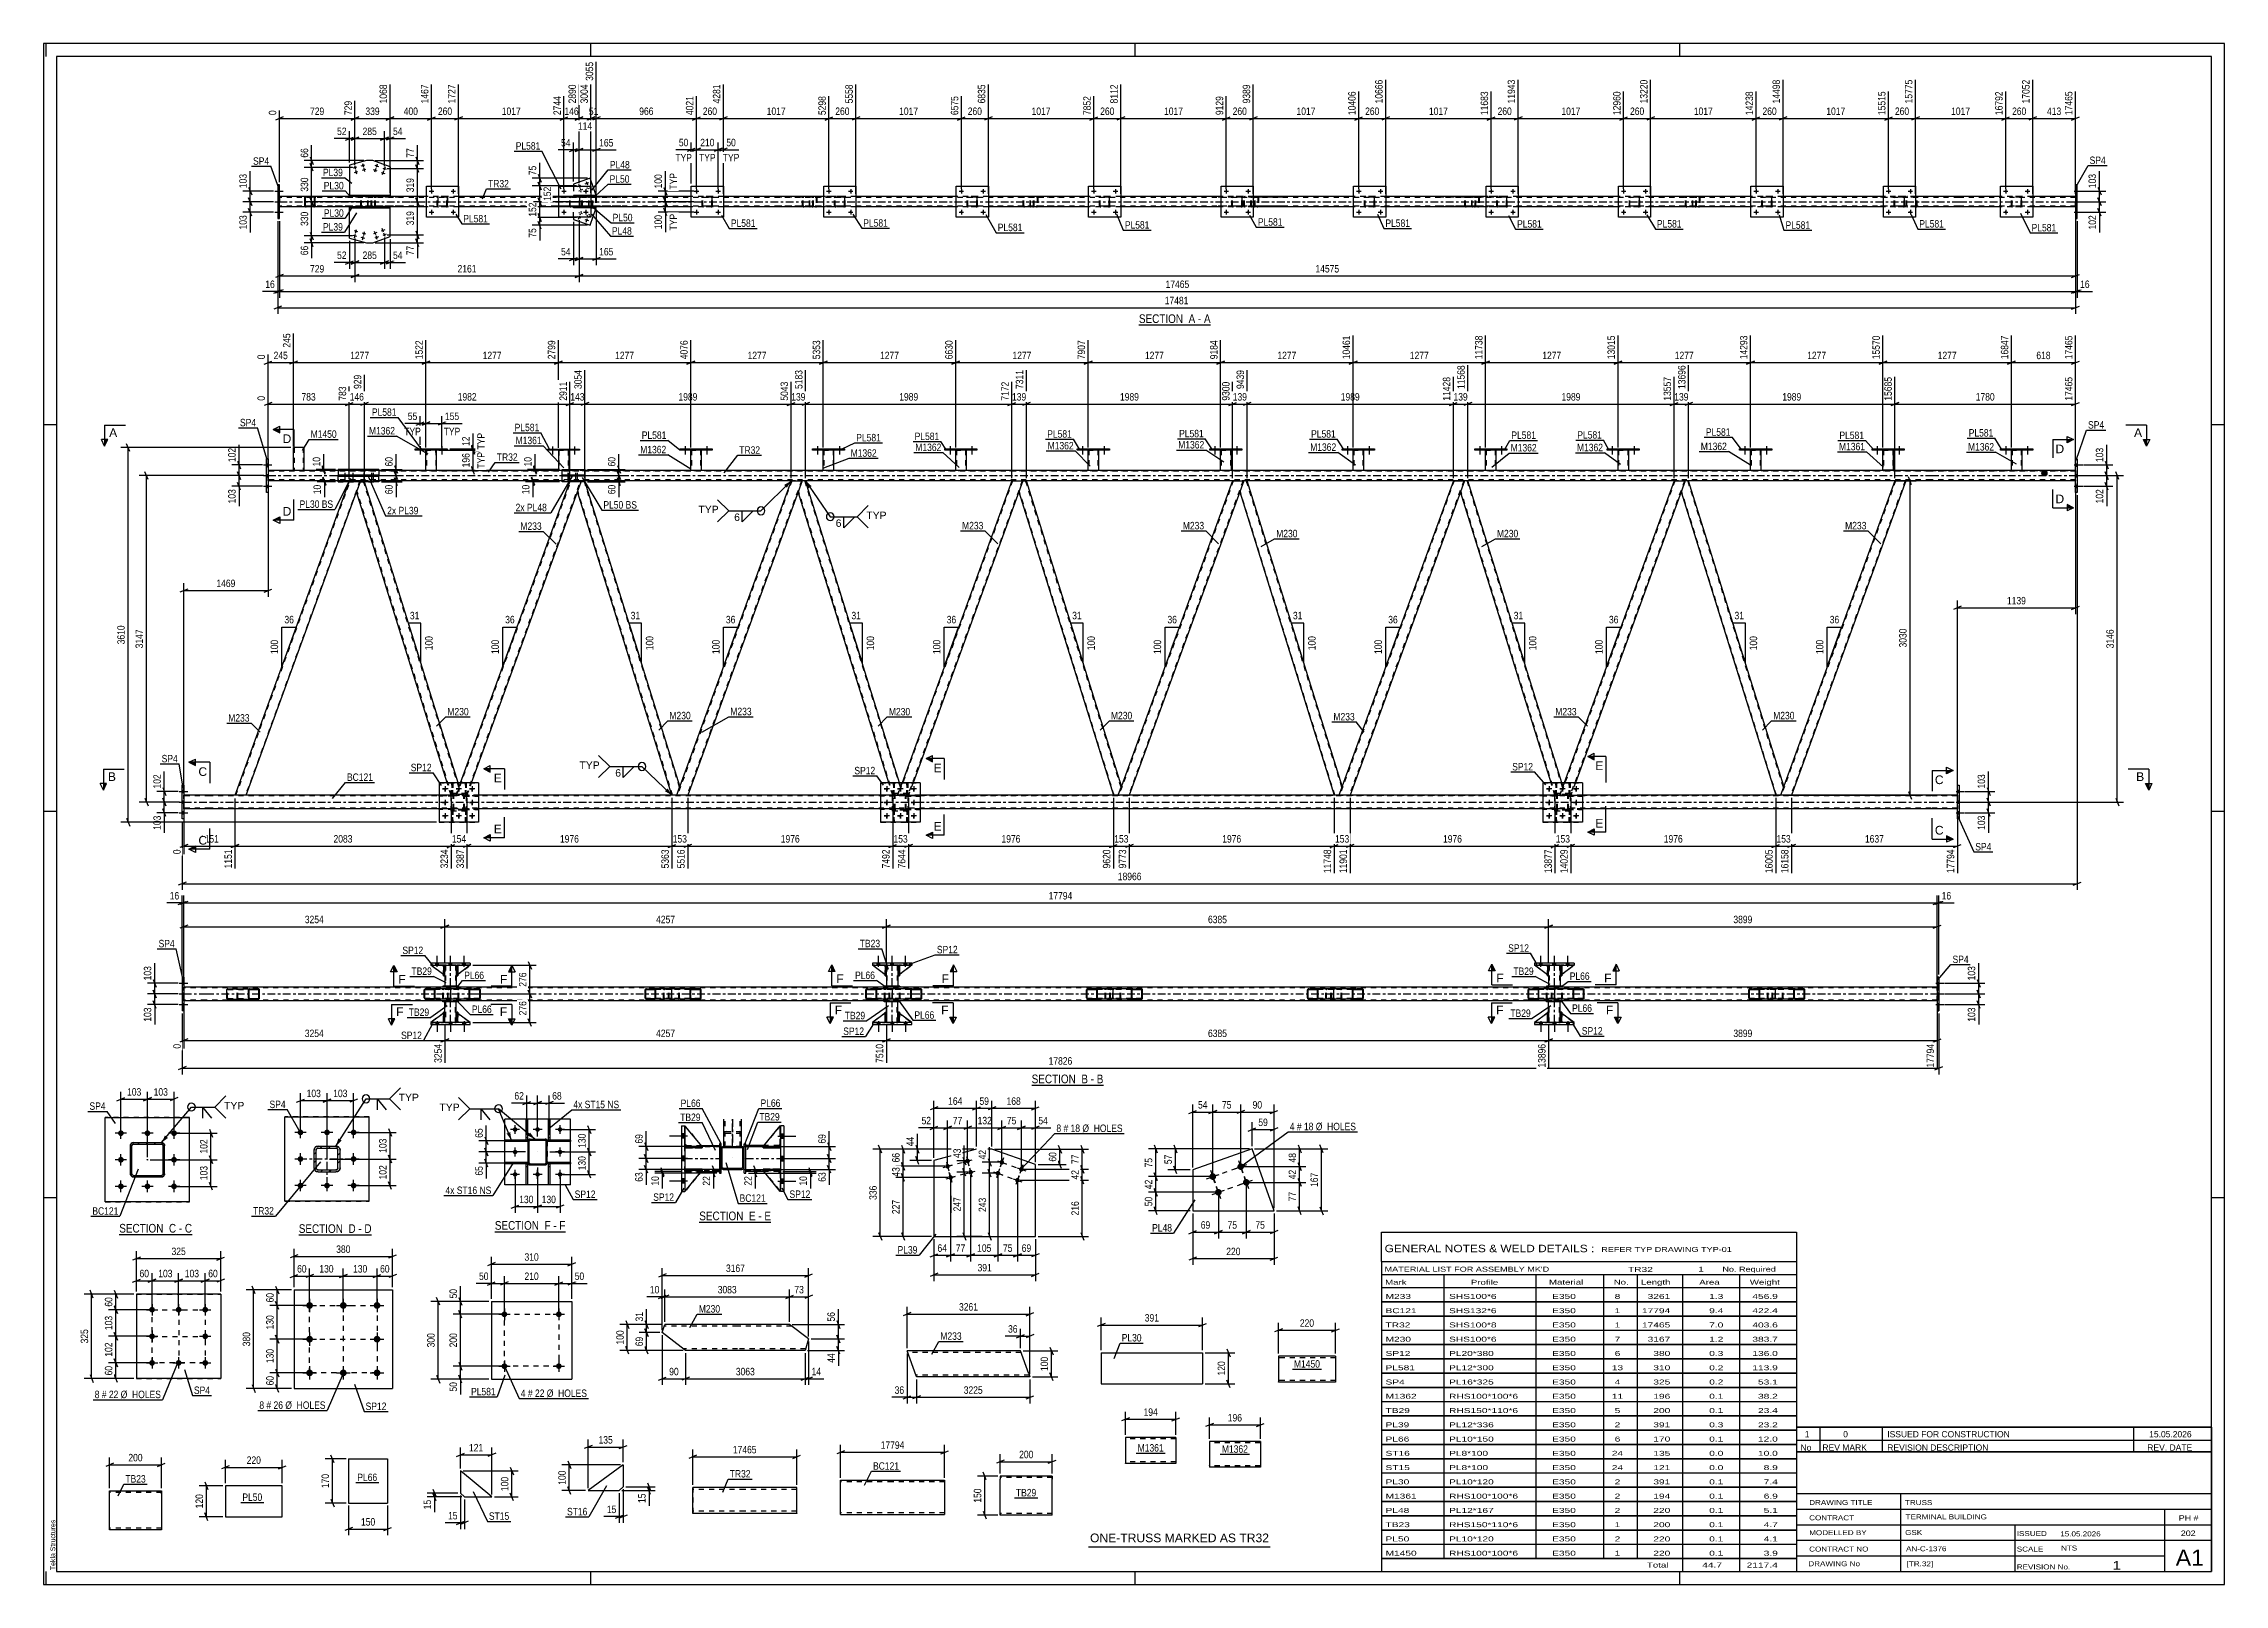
# Paper-space layout 'Layout1' of a CAD drawing. Header units: millimetres. Extents: x 0 to 841, y 0 to 594.
# The model-space entities are those that its viewports show. They can reach past a viewport. Long polylines and large blocks are cut down to what shows.
import ezdxf

# ---------------------------------------------------------------- set-up
doc = ezdxf.new("R2010")
doc.units = ezdxf.units.MM
doc.linetypes.add('DXK_LINE_DOT2', pattern=[3.9198, 1.9599, -1.9599])
doc.linetypes.add('DXK_LINE_DOT3', pattern=[5.9187, 2.979, -0.9799, 0.9799, -0.9799])
doc.layers.add('Viewport layer', color=7, linetype='Continuous', plot=False)
doc.styles.add('Arial', font='ARIAL.TTF', dxfattribs={"height": 0.2})
doc.styles.add('Arial Narrow', font='ARIALN.TTF', dxfattribs={"height": 0.2})

# ---------------------------------------------------------------- blocks, each defined once
blk = doc.blocks.new('Unknown-404166606-39846')
at = {"color": 7, "linetype": 'Continuous'}
for p, q in [((676, 60.55), (836, 60.55)), ((836, 60.55), (676, 60.55)), ((676, 60.55), (676, 55.55)), ((685, 60.55), (685, 55.55)), ((709, 60.55), (709, 55.55)), ((806, 60.55), (806, 55.55)), ((836, 60.55), (836, 55.55)), ((676, 55.55), (836, 55.55)), ((676, 55.55), (676, 51.05)), ((676, 55.55), (836, 55.55)), ((836, 51.05), (676, 51.05)), ((685, 55.55), (685, 51.05)), ((709, 55.55), (709, 51.05)), ((806, 55.55), (806, 51.05)), ((836, 55.55), (836, 51.05))]:
    blk.add_line(p, q, dxfattribs=at)
at = {"color": 7, "linetype": 'Continuous', "style": 'Arial Narrow'}
for s, height, width, p in [('1', 2.39, 1.196471, (679.16, 56.7)), ('0', 2.39, 1.196471, (694, 56.7)), ('ISSUED FOR CONSTRUCTION', 2.3861, 1.196471, (711, 56.7)), ('15.05.2026', 2.386, 1.196471, (812, 56.7)), ('No', 2.386, 1.2, (677.54, 51.55)), ('REV MARK', 2.386, 1.2, (686, 51.55)), ('REVISION DESCRIPTION', 2.3861, 1.2, (711, 51.55)), ('REV. DATE', 2.386, 1.2, (811.28, 51.55))]:
    blk.add_text(s, height=height, dxfattribs=dict(at, width=width)).set_placement(p)
blk = doc.blocks.new('Unknown-404166606-1135')
at = {"color": 5, "linetype": 'Continuous'}
for p, q in [((841, 594), (0, 594)), ((0, 594), (0, 0)), ((1, 589), (1, 594)), ((836, 589), (5, 589)), ((5, 589), (5, 5)), ((211, 589), (211, 594)), ((421, 589), (421, 594)), ((631, 589), (631, 594)), ((836, 5), (836, 589)), ((841, 0), (841, 594)), ((5, 447), (0, 447)), ((841, 447), (836, 447)), ((5, 298), (0, 298)), ((841, 298), (836, 298)), ((5, 149), (0, 149)), ((841, 149), (836, 149)), ((0, 0), (841, 0)), ((1, 0), (1, 5)), ((5, 5), (836, 5)), ((211, 0), (211, 5)), ((421, 0), (421, 5)), ((631, 0), (631, 5))]:
    blk.add_line(p, q, dxfattribs=at)
at = {"color": 174, "linetype": 'Continuous', "style": 'Arial'}
blk.add_text('Tekla Structures', height=1.9102, rotation=90, dxfattribs=at).set_placement((4.5, 5.5))
blk = doc.blocks.new('Unknown-404166606-39843')
at = {"color": 7, "linetype": 'Continuous'}
for p, q in [((676, 51.05), (676, 5)), ((676, 51.05), (836, 51.05)), ((836, 51), (836, 5)), ((676, 35), (836, 35)), ((716.14, 35), (716.14, 5)), ((676, 29), (836, 29)), ((818, 5.05), (818, 29.05)), ((676, 23), (836, 23)), ((676, 17), (836, 17)), ((760.14, 23), (760.14, 5)), ((676, 11), (818, 11)), ((676, 5), (836, 5))]:
    blk.add_line(p, q, dxfattribs=at)
at = {"color": 7, "style": 'Arial Narrow'}
for s, height, width, p in [('CONTRACT', 1.909, 1.425378, (680.88, 24.71)), ('DRAWING TITLE', 1.9089, 1.425378, (680.88, 30.61)), ('TRUSS', 1.909, 1.425378, (717.81, 30.59)), ('TERMINAL BUILDING', 1.9089, 1.425378, (718.06, 25.07)), ('MODELLED BY', 1.9089, 1.425378, (680.88, 18.98)), ('GSK', 1.909, 1.425378, (717.88, 19.04)), ('ISSUED', 1.909, 1.425378, (760.94, 18.64)), ('15.05.2026', 1.909, 1.425378, (777.69, 18.52)), ('DRAWING No', 1.909, 1.425378, (680.56, 7)), ('CONTRACT NO', 1.9089, 1.425378, (680.88, 12.66)), ('AN-C-1376', 1.909, 1.425378, (718.23, 12.78)), ('[TR.32]', 1.909, 1.425378, (718.46, 6.99)), ('SCALE', 1.909, 1.425378, (760.94, 12.65)), ('1', 3.34, 1.5, (797.91, 5.68)), ('A1', 6.204, 1.25, (822.24, 7.2)), ('REVISION No.', 1.9089, 1.425378, (760.94, 5.77))]:
    blk.add_text(s, height=height, dxfattribs=dict(at, width=width)).set_placement(p)
at = {"color": 7, "linetype": 'Continuous', "style": 'Arial Narrow'}
for s, height, width, p in [('PH #', 2.1, 1.42538, (823.4, 24.55)), ('202', 2.1, 1.42538, (824.19, 18.65)), ('NTS', 1.909, 1.425378, (778, 13.05))]:
    blk.add_text(s, height=height, dxfattribs=dict(at, width=width)).set_placement(p)
blk = doc.blocks.new('Unknown-404166606-39844')
at = {"color": 7, "linetype": 'Continuous'}
for p, q in [((516, 135.75), (676, 135.75)), ((516, 124.5), (516, 135.75)), ((676, 135.75), (676, 124.5)), ((516, 124.5), (676, 124.5)), ((516, 124.5), (516, 119.5)), ((516, 119.5), (676, 119.5)), ((516, 119.5), (516, 114.5)), ((540, 119.5), (540, 114.5)), ((575.5, 119.5), (575.5, 114.5)), ((601.5, 119.5), (601.5, 114.5)), ((614.5, 119.5), (614.5, 114.5)), ((632, 119.5), (632, 114.5)), ((654, 119.5), (654, 114.5)), ((676, 124.5), (676, 119.5)), ((676, 119.5), (676, 114.5)), ((516, 114.5), (676, 114.5)), ((516, 114.45), (516, 109.05)), ((516, 114.45), (676, 114.45)), ((540, 114.5), (540, 109)), ((575.5, 114.5), (575.5, 109)), ((601.5, 114.5), (601.5, 109)), ((614.5, 114.5), (614.5, 109)), ((632, 114.5), (632, 109)), ((654, 114.5), (654, 109)), ((676, 114.45), (676, 109.05)), ((516, 109.05), (676, 109.05)), ((516, 108.95), (516, 103.55)), ((516, 108.95), (676, 108.95)), ((516, 103.55), (676, 103.55)), ((516, 103.45), (516, 98.05)), ((516, 103.45), (676, 103.45)), ((540, 109), (540, 103.5)), ((540, 103.5), (540, 98)), ((575.5, 109), (575.5, 103.5)), ((575.5, 103.5), (575.5, 98)), ((601.5, 109), (601.5, 103.5)), ((601.5, 103.5), (601.5, 98)), ((614.5, 109), (614.5, 103.5)), ((614.5, 103.5), (614.5, 98)), ((632, 109), (632, 103.5)), ((632, 103.5), (632, 98)), ((654, 109), (654, 103.5)), ((654, 103.5), (654, 98)), ((676, 108.95), (676, 103.55)), ((676, 103.45), (676, 98.05)), ((516, 98.05), (676, 98.05)), ((516, 97.95), (516, 92.55)), ((516, 97.95), (676, 97.95)), ((516, 92.55), (676, 92.55)), ((540, 98), (540, 92.5)), ((575.5, 98), (575.5, 92.5)), ((601.5, 98), (601.5, 92.5)), ((614.5, 98), (614.5, 92.5)), ((632, 98), (632, 92.5)), ((654, 98), (654, 92.5)), ((676, 97.95), (676, 92.55)), ((516, 92.45), (516, 87.05)), ((516, 92.45), (676, 92.45)), ((516, 87.05), (676, 87.05)), ((516, 86.95), (516, 81.55)), ((516, 86.95), (676, 86.95)), ((540, 92.5), (540, 87)), ((540, 87), (540, 81.5)), ((575.5, 92.5), (575.5, 87)), ((575.5, 87), (575.5, 81.5)), ((601.5, 92.5), (601.5, 87)), ((601.5, 87), (601.5, 81.5)), ((614.5, 92.5), (614.5, 87)), ((614.5, 87), (614.5, 81.5)), ((632, 92.5), (632, 87)), ((632, 87), (632, 81.5)), ((654, 92.5), (654, 87)), ((654, 87), (654, 81.5)), ((676, 92.45), (676, 87.05)), ((676, 86.95), (676, 81.55)), ((516, 81.55), (676, 81.55)), ((516, 81.45), (516, 76.05)), ((516, 81.45), (676, 81.45)), ((516, 76.05), (676, 76.05)), ((516, 75.95), (516, 70.55)), ((516, 75.95), (676, 75.95)), ((540, 81.5), (540, 76)), ((540, 76), (540, 70.5)), ((575.5, 81.5), (575.5, 76)), ((575.5, 76), (575.5, 70.5)), ((601.5, 81.5), (601.5, 76)), ((601.5, 76), (601.5, 70.5)), ((614.5, 81.5), (614.5, 76)), ((614.5, 76), (614.5, 70.5)), ((632, 81.5), (632, 76)), ((632, 76), (632, 70.5)), ((654, 81.5), (654, 76)), ((654, 76), (654, 70.5)), ((676, 81.45), (676, 76.05)), ((676, 75.95), (676, 70.55)), ((516, 70.55), (676, 70.55)), ((516, 70.45), (516, 65.05)), ((516, 70.45), (676, 70.45)), ((540, 70.5), (540, 65)), ((575.5, 70.5), (575.5, 65)), ((601.5, 70.5), (601.5, 65)), ((614.5, 70.5), (614.5, 65)), ((632, 70.5), (632, 65)), ((654, 70.5), (654, 65)), ((676, 70.45), (676, 65.05)), ((516, 65.05), (676, 65.05)), ((516, 64.95), (516, 59.55)), ((516, 64.95), (676, 64.95)), ((516, 59.55), (676, 59.55)), ((516, 59.45), (516, 54.05)), ((516, 59.45), (676, 59.45)), ((540, 65), (540, 59.5)), ((540, 59.5), (540, 54)), ((575.5, 65), (575.5, 59.5)), ((575.5, 59.5), (575.5, 54)), ((601.5, 65), (601.5, 59.5)), ((601.5, 59.5), (601.5, 54)), ((614.5, 65), (614.5, 59.5)), ((614.5, 59.5), (614.5, 54)), ((632, 65), (632, 59.5)), ((632, 59.5), (632, 54)), ((654, 65), (654, 59.5)), ((654, 59.5), (654, 54)), ((676, 64.95), (676, 59.55)), ((676, 59.45), (676, 54.05)), ((516, 54.05), (676, 54.05)), ((516, 53.95), (516, 48.55)), ((516, 53.95), (676, 53.95)), ((540, 54), (540, 48.5)), ((575.5, 54), (575.5, 48.5)), ((601.5, 54), (601.5, 48.5)), ((614.5, 54), (614.5, 48.5)), ((632, 54), (632, 48.5)), ((654, 54), (654, 48.5)), ((676, 53.95), (676, 48.55)), ((516, 48.55), (676, 48.55)), ((516, 48.45), (516, 43.05)), ((516, 48.45), (676, 48.45)), ((516, 43.05), (676, 43.05)), ((516, 42.95), (516, 37.55)), ((516, 42.95), (676, 42.95)), ((540, 48.5), (540, 43)), ((540, 43), (540, 37.5)), ((575.5, 48.5), (575.5, 43)), ((575.5, 43), (575.5, 37.5)), ((601.5, 48.5), (601.5, 43)), ((601.5, 43), (601.5, 37.5)), ((614.5, 48.5), (614.5, 43)), ((614.5, 43), (614.5, 37.5)), ((632, 48.5), (632, 43)), ((632, 43), (632, 37.5)), ((654, 48.5), (654, 43)), ((654, 43), (654, 37.5)), ((676, 48.45), (676, 43.05)), ((676, 42.95), (676, 37.55)), ((516, 37.55), (676, 37.55)), ((516, 37.45), (516, 32.05)), ((516, 37.45), (676, 37.45)), ((540, 37.5), (540, 32)), ((575.5, 37.5), (575.5, 32)), ((601.5, 37.5), (601.5, 32)), ((614.5, 37.5), (614.5, 32)), ((632, 37.5), (632, 32)), ((654, 37.5), (654, 32)), ((676, 37.45), (676, 32.05)), ((516, 32.05), (676, 32.05)), ((516, 31.95), (516, 26.55)), ((516, 31.95), (676, 31.95)), ((516, 26.55), (676, 26.55)), ((516, 26.45), (516, 21.05)), ((516, 26.45), (676, 26.45)), ((540, 32), (540, 26.5)), ((540, 26.5), (540, 21)), ((575.5, 32), (575.5, 26.5)), ((575.5, 26.5), (575.5, 21)), ((601.5, 32), (601.5, 26.5)), ((601.5, 26.5), (601.5, 21)), ((614.5, 32), (614.5, 26.5)), ((614.5, 26.5), (614.5, 21)), ((632, 32), (632, 26.5)), ((632, 26.5), (632, 21)), ((654, 32), (654, 26.5)), ((654, 26.5), (654, 21)), ((676, 31.95), (676, 26.55)), ((676, 26.45), (676, 21.05)), ((516, 21.05), (676, 21.05)), ((516, 20.95), (516, 15.55)), ((516, 20.95), (676, 20.95)), ((540, 21), (540, 15.5)), ((575.5, 21), (575.5, 15.5)), ((601.5, 21), (601.5, 15.5)), ((614.5, 21), (614.5, 15.5)), ((632, 21), (632, 15.5)), ((654, 21), (654, 15.5)), ((676, 20.95), (676, 15.55)), ((516, 15.55), (676, 15.55)), ((516, 15.45), (516, 10.05)), ((516, 15.45), (676, 15.45)), ((516, 10.05), (676, 10.05)), ((516, 10), (676, 10)), ((516, 10), (516, 5)), ((540, 15.5), (540, 10)), ((575.5, 15.5), (575.5, 10)), ((601.5, 15.5), (601.5, 10)), ((614.5, 15.5), (614.5, 10)), ((632, 15.5), (632, 10)), ((632, 10), (632, 5)), ((654, 15.5), (654, 10)), ((654, 10), (654, 5)), ((676, 15.45), (676, 10.05)), ((676, 10), (676, 5)), ((516, 5), (676, 5))]:
    blk.add_line(p, q, dxfattribs=at)
at = {"color": 7, "style": 'Arial Narrow'}
for s, height, width, p in [('GENERAL NOTES & WELD DETAILS :', 2.8633, 1.4, (517.15, 128.06)), ('REFER TYP DRAWING TYP-01', 1.9089, 1.6, (600.7, 128.16)), ("MATERIAL LIST FOR ASSEMBLY MK'D", 1.9089, 1.6, (517.15, 120.56)), ('TR32', 1.909, 1.794707, (611, 120.47)), ('1', 1.91, 1.794707, (638.08, 120.56)), ('No. Required', 1.9089, 1.6, (647.41, 120.56)), ('Mark', 1.909, 1.7, (517.34, 115.5)), ('Profile', 1.909, 1.7, (550.41, 115.5)), ('Material', 1.909, 1.7, (580.54, 115.56)), ('No.', 1.909, 1.7, (605.5, 115.56)), ('Length', 1.909, 1.7, (616, 115.56)), ('Area', 1.909, 1.7, (638.5, 115.56)), ('Weight', 1.909, 1.7, (658, 115.56))]:
    blk.add_text(s, height=height, dxfattribs=dict(at, width=width)).set_placement(p)
at = {"color": 7, "linetype": 'Continuous', "style": 'Arial Narrow'}
for s, height, width, p in [('M233', 1.909, 1.794707, (517.5, 110.06)), ('SHS100*6', 1.909, 1.794707, (542, 110.06)), ('E350', 1.909, 1.794707, (581.74, 110.06)), ('8', 1.91, 1.794707, (605.86, 110.06)), ('3261', 1.909, 1.794707, (618.58, 110.06)), ('1.3', 1.909, 1.794707, (642.32, 110.06)), ('456.9', 1.909, 1.794707, (658.96, 110.06)), ('TR32', 1.909, 1.794707, (517.5, 99.06)), ('BC121', 1.909, 1.794707, (517.5, 104.56)), ('SHS132*6', 1.909, 1.794707, (542, 104.56)), ('SHS100*8', 1.909, 1.794707, (542, 99.06)), ('E350', 1.909, 1.794707, (581.74, 104.56)), ('E350', 1.909, 1.794707, (581.74, 99.06)), ('1', 1.91, 1.794707, (605.86, 104.56)), ('1', 1.91, 1.794707, (605.86, 99.06)), ('17794', 1.909, 1.794707, (616.4, 104.56)), ('17465', 1.909, 1.794707, (616.4, 99.06)), ('9.4', 1.909, 1.794707, (642.32, 104.56)), ('7.0', 1.909, 1.794707, (642.32, 99.06)), ('422.4', 1.909, 1.794707, (658.96, 104.56)), ('403.6', 1.909, 1.794707, (658.96, 99.06)), ('M230', 1.909, 1.794707, (517.5, 93.56)), ('SHS100*6', 1.909, 1.794707, (542, 93.56)), ('E350', 1.909, 1.794707, (581.74, 93.56)), ('7', 1.91, 1.794707, (605.86, 93.56)), ('3167', 1.909, 1.794707, (618.58, 93.56)), ('1.2', 1.909, 1.794707, (642.32, 93.56)), ('383.7', 1.909, 1.794707, (658.96, 93.56)), ('SP12', 1.909, 1.794707, (517.5, 88.06)), ('PL581', 1.909, 1.794707, (517.5, 82.56)), ('PL20*380', 1.909, 1.794707, (542, 88.06)), ('PL12*300', 1.909, 1.794707, (542, 82.56)), ('E350', 1.909, 1.794707, (581.74, 88.06)), ('E350', 1.909, 1.794707, (581.74, 82.56)), ('13', 1.909, 1.794707, (604.76, 82.56)), ('6', 1.91, 1.794707, (605.86, 88.06)), ('380', 1.909, 1.794707, (620.77, 88.06)), ('310', 1.909, 1.794707, (620.77, 82.56)), ('0.3', 1.909, 1.794707, (642.32, 88.06)), ('0.2', 1.909, 1.794707, (642.32, 82.56)), ('136.0', 1.909, 1.794707, (658.96, 88.06)), ('113.9', 1.909, 1.794707, (658.96, 82.56)), ('SP4', 1.909, 1.794707, (517.5, 77.06)), ('PL16*325', 1.909, 1.794707, (542, 77.06)), ('E350', 1.909, 1.794707, (581.74, 77.06)), ('4', 1.91, 1.794707, (605.86, 77.06)), ('325', 1.909, 1.794707, (620.77, 77.06)), ('0.2', 1.909, 1.794707, (642.32, 77.06)), ('53.1', 1.909, 1.794707, (661.14, 77.06)), ('TB29', 1.909, 1.794707, (517.5, 66.06)), ('M1362', 1.909, 1.794707, (517.5, 71.56)), ('RHS100*100*6', 1.9089, 1.794707, (542, 71.56)), ('RHS150*110*6', 1.9089, 1.794707, (542, 66.06)), ('E350', 1.909, 1.794707, (581.74, 71.56)), ('E350', 1.909, 1.794707, (581.74, 66.06)), ('11', 1.909, 1.794707, (604.76, 71.56)), ('5', 1.91, 1.794707, (605.86, 66.06)), ('200', 1.909, 1.794707, (620.77, 66.06)), ('196', 1.909, 1.794707, (620.77, 71.56)), ('0.1', 1.909, 1.794707, (642.32, 71.56)), ('0.1', 1.909, 1.794707, (642.32, 66.06)), ('38.2', 1.909, 1.794707, (661.14, 71.56)), ('23.4', 1.909, 1.794707, (661.14, 66.06)), ('PL39', 1.909, 1.794707, (517.5, 60.56)), ('PL12*336', 1.909, 1.794707, (542, 60.56)), ('E350', 1.909, 1.794707, (581.74, 60.56)), ('2', 1.91, 1.794707, (605.86, 60.56)), ('391', 1.909, 1.794707, (620.77, 60.56)), ('0.3', 1.909, 1.794707, (642.32, 60.56)), ('23.2', 1.909, 1.794707, (661.14, 60.56)), ('ST16', 1.909, 1.794707, (517.5, 49.56)), ('PL66', 1.909, 1.794707, (517.5, 55.06)), ('PL10*150', 1.909, 1.794707, (542, 55.06)), ('PL8*100', 1.909, 1.794707, (542, 49.56)), ('E350', 1.909, 1.794707, (581.74, 55.06)), ('E350', 1.909, 1.794707, (581.74, 49.56)), ('24', 1.909, 1.794707, (604.76, 49.56)), ('6', 1.91, 1.794707, (605.86, 55.06)), ('170', 1.909, 1.794707, (620.77, 55.06)), ('135', 1.909, 1.794707, (620.77, 49.56)), ('0.1', 1.909, 1.794707, (642.32, 55.06)), ('0.0', 1.909, 1.794707, (642.32, 49.56)), ('12.0', 1.909, 1.794707, (661.14, 55.06)), ('10.0', 1.909, 1.794707, (661.14, 49.56)), ('ST15', 1.909, 1.794707, (517.5, 44.06)), ('PL8*100', 1.909, 1.794707, (542, 44.06)), ('E350', 1.909, 1.794707, (581.74, 44.06)), ('24', 1.909, 1.794707, (604.76, 44.06)), ('121', 1.909, 1.794707, (620.77, 44.06)), ('0.0', 1.909, 1.794707, (642.32, 44.06)), ('8.9', 1.909, 1.794707, (663.33, 44.06)), ('PL30', 1.909, 1.794707, (517.5, 38.56)), ('M1361', 1.909, 1.794707, (517.5, 33.06)), ('PL10*120', 1.909, 1.794707, (542, 38.56)), ('RHS100*100*6', 1.9089, 1.794707, (542, 33.06)), ('E350', 1.909, 1.794707, (581.74, 38.56)), ('E350', 1.909, 1.794707, (581.74, 33.06)), ('2', 1.91, 1.794707, (605.86, 38.56)), ('2', 1.91, 1.794707, (605.86, 33.06)), ('391', 1.909, 1.794707, (620.77, 38.56)), ('194', 1.909, 1.794707, (620.77, 33.06)), ('0.1', 1.909, 1.794707, (642.32, 38.56)), ('0.1', 1.909, 1.794707, (642.32, 33.06)), ('7.4', 1.909, 1.794707, (663.33, 38.56)), ('6.9', 1.909, 1.794707, (663.33, 33.06)), ('PL48', 1.909, 1.794707, (517.5, 27.56)), ('PL12*167', 1.909, 1.794707, (542, 27.56)), ('E350', 1.909, 1.794707, (581.74, 27.56)), ('2', 1.91, 1.794707, (605.86, 27.56)), ('220', 1.909, 1.794707, (620.77, 27.56)), ('0.1', 1.909, 1.794707, (642.32, 27.56)), ('5.1', 1.909, 1.794707, (663.33, 27.56)), ('TB23', 1.909, 1.794707, (517.5, 22.06)), ('PL50', 1.909, 1.794707, (517.5, 16.56)), ('RHS150*110*6', 1.9089, 1.794707, (542, 22.06)), ('PL10*120', 1.909, 1.794707, (542, 16.56)), ('E350', 1.909, 1.794707, (581.74, 22.06)), ('E350', 1.909, 1.794707, (581.74, 16.56)), ('2', 1.91, 1.794707, (605.86, 16.56)), ('1', 1.91, 1.794707, (605.86, 22.06)), ('200', 1.909, 1.794707, (620.77, 22.06)), ('220', 1.909, 1.794707, (620.77, 16.56)), ('0.1', 1.909, 1.794707, (642.32, 22.06)), ('0.1', 1.909, 1.794707, (642.32, 16.56)), ('4.7', 1.909, 1.794707, (663.33, 22.06)), ('4.1', 1.909, 1.794707, (663.33, 16.56)), ('M1450', 1.909, 1.794707, (517.5, 11.06)), ('RHS100*100*6', 1.9089, 1.794707, (542, 11.06)), ('E350', 1.909, 1.794707, (581.74, 11.06)), ('1', 1.91, 1.794707, (605.86, 11.06)), ('Total', 1.909, 1.7, (618.33, 6.5)), ('220', 1.909, 1.794707, (620.77, 11.06)), ('0.1', 1.909, 1.794707, (642.32, 11.06)), ('2117.4', 1.909, 1.794707, (656.77, 6.5)), ('3.9', 1.909, 1.794707, (663.33, 11.06)), ('44.7', 1.909, 1.794707, (639.64, 6.5))]:
    blk.add_text(s, height=height, dxfattribs=dict(at, width=width)).set_placement(p)
blk = doc.blocks.new('Unknown-404166606-39845')
at = {"color": 7, "linetype": 'Continuous'}
blk.add_line((403, 14.5), (473, 14.5), dxfattribs=at)
at = {"color": 7, "style": 'Arial'}
blk.add_text('ONE-TRUSS MARKED AS TR32', height=3.3428, dxfattribs=at).set_placement((403.54, 16.25))
blk = doc.blocks.new('Unknown-404166606-19 - 6371')
at = {"color": 6, "linetype": 'Continuous'}
blk.add_line((252.86, 139.63), (280.51, 139.63), dxfattribs=at)
at = {"color": 0, "linetype": 'Continuous'}
blk.add_wipeout([(270.97, 140.38), (270.97, 143.88), (252.86, 143.88), (252.86, 140.38)], dxfattribs=at)
blk.add_wipeout([(274.58, 140.38), (274.58, 143.88), (272.02, 143.88), (272.02, 140.38)], dxfattribs=at)
at = {"color": 7, "linetype": 'Continuous', "style": 'Arial Narrow'}
blk.add_text('SECTION ', height=3.34, dxfattribs=at).set_placement((252.86, 140.38))
at = {"color": 0, "linetype": 'Continuous'}
blk.add_wipeout([(276.9, 140.38), (276.9, 143.88), (275.63, 143.88), (275.63, 140.38)], dxfattribs=at)
blk.add_wipeout([(280.51, 140.38), (280.51, 143.88), (277.95, 143.88), (277.95, 140.38)], dxfattribs=at)
at = {"color": 7, "linetype": 'Continuous', "style": 'Arial Narrow'}
for s, p in [('E', (272.02, 140.38)), ('E', (277.95, 140.38)), ('-', (275.63, 140.38))]:
    blk.add_text(s, height=3.34, dxfattribs=at).set_placement(p)
blk = doc.blocks.new('Unknown-404166606-11 - 1346')
at = {"color": 6, "linetype": 'Continuous'}
blk.add_line((422.4, 485.54), (450.05, 485.54), dxfattribs=at)
at = {"color": 0, "linetype": 'Continuous'}
blk.add_wipeout([(440.51, 486.29), (440.51, 489.79), (422.4, 489.79), (422.4, 486.29)], dxfattribs=at)
blk.add_wipeout([(444.12, 486.29), (444.12, 489.79), (441.56, 489.79), (441.56, 486.29)], dxfattribs=at)
at = {"color": 7, "linetype": 'Continuous', "style": 'Arial Narrow'}
blk.add_text('SECTION ', height=3.34, dxfattribs=at).set_placement((422.4, 486.29))
at = {"color": 0, "linetype": 'Continuous'}
blk.add_wipeout([(446.44, 486.29), (446.44, 489.79), (445.17, 489.79), (445.17, 486.29)], dxfattribs=at)
blk.add_wipeout([(450.05, 486.29), (450.05, 489.79), (447.49, 489.79), (447.49, 486.29)], dxfattribs=at)
at = {"color": 7, "linetype": 'Continuous', "style": 'Arial Narrow'}
for s, p in [('A', (441.56, 486.29)), ('A', (447.49, 486.29)), ('-', (445.17, 486.29))]:
    blk.add_text(s, height=3.34, dxfattribs=at).set_placement(p)
blk = doc.blocks.new('Unknown-404166606-12 - 3614')
at = {"color": 6, "linetype": 'Continuous'}
blk.add_line((381.04, 192.44), (408.68, 192.44), dxfattribs=at)
at = {"color": 0, "linetype": 'Continuous'}
blk.add_wipeout([(399.15, 193.19), (399.15, 196.69), (381.04, 196.69), (381.04, 193.19)], dxfattribs=at)
blk.add_wipeout([(402.75, 193.19), (402.75, 196.69), (400.2, 196.69), (400.2, 193.19)], dxfattribs=at)
at = {"color": 7, "linetype": 'Continuous', "style": 'Arial Narrow'}
blk.add_text('SECTION ', height=3.34, dxfattribs=at).set_placement((381.04, 193.19))
at = {"color": 0, "linetype": 'Continuous'}
blk.add_wipeout([(405.08, 193.19), (405.08, 196.69), (403.8, 196.69), (403.8, 193.19)], dxfattribs=at)
blk.add_wipeout([(408.68, 193.19), (408.68, 196.69), (406.13, 196.69), (406.13, 193.19)], dxfattribs=at)
at = {"color": 7, "linetype": 'Continuous', "style": 'Arial Narrow'}
for s, p in [('B', (400.2, 193.19)), ('-', (403.8, 193.19)), ('B', (406.13, 193.19))]:
    blk.add_text(s, height=3.34, dxfattribs=at).set_placement(p)
blk = doc.blocks.new('Unknown-404166606-13 - 5761')
at = {"color": 6, "linetype": 'Continuous'}
blk.add_line((29.18, 134.87), (57.25, 134.87), dxfattribs=at)
at = {"color": 0, "linetype": 'Continuous'}
blk.add_wipeout([(47.29, 135.62), (47.29, 139.12), (29.18, 139.12), (29.18, 135.62)], dxfattribs=at)
blk.add_wipeout([(51.11, 135.62), (51.11, 139.12), (48.34, 139.12), (48.34, 135.62)], dxfattribs=at)
at = {"color": 7, "linetype": 'Continuous', "style": 'Arial Narrow'}
blk.add_text('SECTION ', height=3.34, dxfattribs=at).set_placement((29.18, 135.62))
at = {"color": 0, "linetype": 'Continuous'}
blk.add_wipeout([(53.43, 135.62), (53.43, 139.12), (52.16, 139.12), (52.16, 135.62)], dxfattribs=at)
blk.add_wipeout([(57.25, 135.62), (57.25, 139.12), (54.48, 139.12), (54.48, 135.62)], dxfattribs=at)
at = {"color": 7, "linetype": 'Continuous', "style": 'Arial Narrow'}
for s, p in [('C', (48.34, 135.62)), ('-', (52.16, 135.62)), ('C', (54.48, 135.62))]:
    blk.add_text(s, height=3.34, dxfattribs=at).set_placement(p)
blk = doc.blocks.new('Unknown-404166606-14 - 5936')
at = {"color": 6, "linetype": 'Continuous'}
blk.add_line((98.4, 134.74), (126.47, 134.74), dxfattribs=at)
at = {"color": 0, "linetype": 'Continuous'}
blk.add_wipeout([(116.51, 135.49), (116.51, 138.99), (98.4, 138.99), (98.4, 135.49)], dxfattribs=at)
blk.add_wipeout([(120.33, 135.49), (120.33, 138.99), (117.56, 138.99), (117.56, 135.49)], dxfattribs=at)
at = {"color": 7, "linetype": 'Continuous', "style": 'Arial Narrow'}
blk.add_text('SECTION ', height=3.34, dxfattribs=at).set_placement((98.4, 135.49))
at = {"color": 0, "linetype": 'Continuous'}
blk.add_wipeout([(122.66, 135.49), (122.66, 138.99), (121.38, 138.99), (121.38, 135.49)], dxfattribs=at)
blk.add_wipeout([(126.47, 135.49), (126.47, 138.99), (123.71, 138.99), (123.71, 135.49)], dxfattribs=at)
at = {"color": 7, "linetype": 'Continuous', "style": 'Arial Narrow'}
for s, p in [('D', (117.56, 135.49)), ('-', (121.38, 135.49)), ('D', (123.71, 135.49))]:
    blk.add_text(s, height=3.34, dxfattribs=at).set_placement(p)
blk = doc.blocks.new('Unknown-404166606-17 - 4133')
at = {"color": 6, "linetype": 'Continuous'}
blk.add_line((174.01, 135.97), (201.22, 135.97), dxfattribs=at)
at = {"color": 0, "linetype": 'Continuous'}
blk.add_wipeout([(192.12, 136.72), (192.12, 140.22), (174.01, 140.22), (174.01, 136.72)], dxfattribs=at)
blk.add_wipeout([(195.51, 136.72), (195.51, 140.22), (193.17, 140.22), (193.17, 136.72)], dxfattribs=at)
at = {"color": 7, "linetype": 'Continuous', "style": 'Arial Narrow'}
blk.add_text('SECTION ', height=3.34, dxfattribs=at).set_placement((174.01, 136.72))
at = {"color": 0, "linetype": 'Continuous'}
blk.add_wipeout([(197.83, 136.72), (197.83, 140.22), (196.56, 140.22), (196.56, 136.72)], dxfattribs=at)
blk.add_wipeout([(201.22, 136.72), (201.22, 140.22), (198.88, 140.22), (198.88, 136.72)], dxfattribs=at)
at = {"color": 7, "linetype": 'Continuous', "style": 'Arial Narrow'}
for s, p in [('F', (193.17, 136.72)), ('-', (196.56, 136.72)), ('F', (198.88, 136.72))]:
    blk.add_text(s, height=3.34, dxfattribs=at).set_placement(p)
blk = doc.blocks.new('Part-404166606-4731 - 4725')
at = {"color": 2, "linetype": 'Continuous'}
for p, q in [((407.83, 89.28), (407.83, 77.28)), ((407.83, 89.28), (446.96, 89.28)), ((446.96, 89.28), (446.96, 77.28)), ((407.83, 77.28), (446.96, 77.28))]:
    blk.add_line(p, q, dxfattribs=at)
blk = doc.blocks.new('Part-404166606-6492 - 6371')
at = {"color": 2, "linetype": 'Continuous'}
for p, q in [((285.45, 176.84), (284.12, 176.84)), ((284.12, 176.84), (284.12, 151.51)), ((285.45, 176.84), (285.45, 151.51)), ((285.45, 151.51), (284.12, 151.51))]:
    blk.add_line(p, q, dxfattribs=at)
blk = doc.blocks.new('Part-404166606-6487 - 6371')
at = {"color": 2, "linetype": 'Continuous'}
for p, q in [((245.98, 176.84), (247.31, 176.84)), ((245.98, 176.84), (245.98, 151.51)), ((247.31, 176.84), (247.31, 151.51)), ((245.98, 151.51), (247.31, 151.51))]:
    blk.add_line(p, q, dxfattribs=at)
blk = doc.blocks.new('Part-404166606-6423 - 6371')
at = {"color": 2, "linetype": 'Continuous'}
for p, q in [((262.38, 168.8), (262.38, 179.31)), ((269.05, 179.31), (269.05, 168.8))]:
    blk.add_line(p, q, dxfattribs=at)
at = {"color": 7, "linetype": 'DXK_LINE_DOT2'}
for p, q in [((262.78, 168.8), (262.78, 179.31)), ((268.65, 168.8), (268.65, 179.31)), ((269.05, 168.8), (262.38, 168.8))]:
    blk.add_line(p, q, dxfattribs=at)
at = {"color": 7, "linetype": 'DXK_LINE_DOT3'}
blk.add_line((265.71, 168.8), (265.71, 179.31), dxfattribs=at)
blk = doc.blocks.new('Bolt-404166606-6384 - 6371')
at = {"linetype": 'Continuous'}
for points in [[(285.45, 171.97), (285.45, 173.71), (284.12, 173.71), (284.12, 171.97)], [(285.45, 171.97), (285.45, 173.71), (284.12, 173.71), (284.12, 171.97)], [(285.45, 171.97), (285.45, 173.71), (284.12, 173.71), (284.12, 171.97)], [(285.45, 163.31), (285.45, 165.04), (284.12, 165.04), (284.12, 163.31)], [(285.45, 163.31), (285.45, 165.04), (284.12, 165.04), (284.12, 163.31)], [(285.45, 154.64), (285.45, 156.37), (284.12, 156.37), (284.12, 154.64)], [(285.45, 154.64), (285.45, 156.37), (284.12, 156.37), (284.12, 154.64)], [(285.45, 154.64), (285.45, 156.37), (284.12, 156.37), (284.12, 154.64)]]:
    blk.add_hatch(color=1, dxfattribs=at).paths.add_polyline_path(points)
at = {"color": 1, "linetype": 'Continuous'}
for p, q in [((283.12, 172.84), (290.12, 172.84)), ((283.12, 172.84), (290.12, 172.84)), ((283.12, 172.84), (290.12, 172.84)), ((284.12, 173.71), (285.45, 173.71)), ((284.12, 173.71), (285.45, 173.71)), ((284.12, 173.71), (285.45, 173.71)), ((284.12, 171.97), (285.45, 171.97)), ((284.12, 171.97), (285.45, 171.97)), ((284.12, 171.97), (285.45, 171.97)), ((283.12, 164.17), (290.12, 164.17)), ((283.12, 164.17), (290.12, 164.17)), ((284.12, 165.04), (285.45, 165.04)), ((284.12, 165.04), (285.45, 165.04)), ((284.12, 163.31), (285.45, 163.31)), ((284.12, 163.31), (285.45, 163.31)), ((283.12, 155.51), (290.12, 155.51)), ((283.12, 155.51), (290.12, 155.51)), ((283.12, 155.51), (290.12, 155.51)), ((284.12, 156.37), (285.45, 156.37)), ((284.12, 156.37), (285.45, 156.37)), ((284.12, 156.37), (285.45, 156.37)), ((284.12, 154.64), (285.45, 154.64)), ((284.12, 154.64), (285.45, 154.64)), ((284.12, 154.64), (285.45, 154.64))]:
    blk.add_line(p, q, dxfattribs=at)
blk = doc.blocks.new('Bolt-404166606-6385 - 6371')
at = {"linetype": 'Continuous'}
for points in [[(247.31, 171.97), (247.31, 173.71), (245.98, 173.71), (245.98, 171.97)], [(247.31, 171.97), (247.31, 173.71), (245.98, 173.71), (245.98, 171.97)], [(247.31, 171.97), (247.31, 173.71), (245.98, 173.71), (245.98, 171.97)], [(247.31, 163.31), (247.31, 165.04), (245.98, 165.04), (245.98, 163.31)], [(247.31, 163.31), (247.31, 165.04), (245.98, 165.04), (245.98, 163.31)], [(247.31, 154.64), (247.31, 156.37), (245.98, 156.37), (245.98, 154.64)], [(247.31, 154.64), (247.31, 156.37), (245.98, 156.37), (245.98, 154.64)], [(247.31, 154.64), (247.31, 156.37), (245.98, 156.37), (245.98, 154.64)]]:
    blk.add_hatch(color=1, dxfattribs=at).paths.add_polyline_path(points)
at = {"color": 1, "linetype": 'Continuous'}
for p, q in [((248.31, 172.84), (241.31, 172.84)), ((248.31, 172.84), (241.31, 172.84)), ((248.31, 172.84), (241.31, 172.84)), ((247.31, 173.71), (245.98, 173.71)), ((247.31, 173.71), (245.98, 173.71)), ((247.31, 173.71), (245.98, 173.71)), ((247.31, 171.97), (245.98, 171.97)), ((247.31, 171.97), (245.98, 171.97)), ((247.31, 171.97), (245.98, 171.97)), ((248.31, 164.17), (241.31, 164.17)), ((248.31, 164.17), (241.31, 164.17)), ((247.31, 165.04), (245.98, 165.04)), ((247.31, 165.04), (245.98, 165.04)), ((247.31, 163.31), (245.98, 163.31)), ((247.31, 163.31), (245.98, 163.31)), ((248.31, 155.51), (241.31, 155.51)), ((248.31, 155.51), (241.31, 155.51)), ((248.31, 155.51), (241.31, 155.51)), ((247.31, 156.37), (245.98, 156.37)), ((247.31, 156.37), (245.98, 156.37)), ((247.31, 156.37), (245.98, 156.37)), ((247.31, 154.64), (245.98, 154.64)), ((247.31, 154.64), (245.98, 154.64)), ((247.31, 154.64), (245.98, 154.64))]:
    blk.add_line(p, q, dxfattribs=at)
blk = doc.blocks.new('Part-404166606-6425 - 6371')
at = {"color": 7, "linetype": 'DXK_LINE_DOT2'}
for p, q in [((262.38, 168.8), (262.38, 179.31)), ((262.78, 168.8), (262.78, 179.31)), ((268.65, 168.8), (268.65, 179.31)), ((269.05, 168.8), (269.05, 179.31)), ((262.44, 173.82), (262.38, 173.34)), ((262.38, 168.8), (269.05, 168.8)), ((262.62, 174.22), (262.44, 173.82)), ((262.88, 174.49), (262.62, 174.22)), ((262.78, 173.34), (262.81, 173.58)), ((262.81, 173.58), (262.9, 173.78)), ((263.18, 174.59), (262.88, 174.49)), ((262.9, 173.78), (263.03, 173.92)), ((263.03, 173.92), (263.18, 173.97)), ((263.18, 174.59), (268.25, 174.59)), ((263.18, 173.97), (268.25, 173.97)), ((268.55, 174.49), (268.25, 174.59)), ((268.25, 173.97), (268.4, 173.92)), ((268.4, 173.92), (268.53, 173.78)), ((268.53, 173.78), (268.62, 173.58)), ((268.81, 174.22), (268.55, 174.49)), ((268.62, 173.58), (268.65, 173.34)), ((268.99, 173.82), (268.81, 174.22)), ((269.05, 173.34), (268.99, 173.82))]:
    blk.add_line(p, q, dxfattribs=at)
at = {"color": 7, "linetype": 'DXK_LINE_DOT3'}
blk.add_line((265.71, 179.31), (265.71, 169.42), dxfattribs=at)
blk = doc.blocks.new('Part-404166606-6443 - 6371')
at = {"color": 2, "linetype": 'Continuous'}
for p, q in [((277.78, 169.17), (270.78, 169.17)), ((284.12, 169.17), (283.52, 169.17)), ((277.77, 159.17), (270.78, 159.17)), ((284.12, 159.17), (283.51, 159.17))]:
    blk.add_line(p, q, dxfattribs=at)
at = {"color": 7, "linetype": 'DXK_LINE_DOT2'}
for p, q in [((270.78, 159.17), (270.78, 169.17)), ((284.12, 168.77), (270.78, 168.77)), ((283.52, 169.17), (277.78, 169.17)), ((284.12, 169.17), (284.12, 159.17)), ((270.78, 159.57), (284.12, 159.57)), ((283.51, 159.17), (277.77, 159.17))]:
    blk.add_line(p, q, dxfattribs=at)
at = {"color": 7, "linetype": 'DXK_LINE_DOT3'}
blk.add_line((270.78, 164.17), (284.12, 164.17), dxfattribs=at)
blk = doc.blocks.new('Part-404166606-6448 - 6371')
at = {"color": 2, "linetype": 'Continuous'}
for p, q in [((270.11, 169.84), (270.78, 169.84)), ((270.11, 168), (270.11, 169.84)), ((270.78, 158.51), (270.78, 169.84)), ((270.11, 158.51), (270.11, 160.8)), ((270.11, 158.51), (270.78, 158.51))]:
    blk.add_line(p, q, dxfattribs=at)
at = {"color": 7, "linetype": 'DXK_LINE_DOT2'}
for p, q in [((270.11, 169.84), (270.78, 169.84)), ((270.11, 160.8), (270.11, 168)), ((270.11, 158.51), (270.78, 158.51))]:
    blk.add_line(p, q, dxfattribs=at)
at = {"color": 7, "linetype": 'DXK_LINE_DOT3'}
blk.add_line((270.45, 164.18), (270.45, 164.18), dxfattribs=at)
blk = doc.blocks.new('Part-404166606-6453 - 6371')
at = {"color": 2, "linetype": 'Continuous'}
for p, q in [((260.65, 169.84), (261.31, 169.84)), ((260.65, 169.84), (260.65, 158.51)), ((261.31, 168), (261.31, 169.84)), ((261.31, 158.51), (261.31, 160.8)), ((260.65, 158.51), (261.31, 158.51))]:
    blk.add_line(p, q, dxfattribs=at)
at = {"color": 7, "linetype": 'DXK_LINE_DOT2'}
for p, q in [((261.31, 169.84), (260.65, 169.84)), ((261.31, 160.8), (261.31, 168)), ((260.65, 158.51), (261.31, 158.51))]:
    blk.add_line(p, q, dxfattribs=at)
at = {"color": 7, "linetype": 'DXK_LINE_DOT3'}
blk.add_line((260.98, 164.18), (260.98, 164.18), dxfattribs=at)
blk = doc.blocks.new('Part-404166606-6458 - 6371')
at = {"color": 2, "linetype": 'Continuous'}
for p, q in [((247.31, 169.17), (247.91, 169.17)), ((253.65, 169.17), (260.65, 169.17)), ((247.31, 159.17), (247.92, 159.17)), ((253.66, 159.17), (260.65, 159.17))]:
    blk.add_line(p, q, dxfattribs=at)
at = {"color": 7, "linetype": 'DXK_LINE_DOT2'}
for p, q in [((247.31, 159.17), (247.31, 169.17)), ((247.31, 168.77), (260.65, 168.77)), ((247.91, 169.17), (253.65, 169.17)), ((260.65, 169.17), (260.65, 159.17)), ((260.65, 159.57), (247.31, 159.57)), ((247.92, 159.17), (253.66, 159.17))]:
    blk.add_line(p, q, dxfattribs=at)
at = {"color": 7, "linetype": 'DXK_LINE_DOT3'}
blk.add_line((247.31, 164.17), (260.65, 164.17), dxfattribs=at)
blk = doc.blocks.new('Part-404166606-6461 - 6371')
at = {"color": 7, "linetype": 'DXK_LINE_DOT2'}
for p, q in [((277.45, 159.57), (283.11, 159.57)), ((284.11, 151.51), (277.45, 159.57)), ((277.45, 159.57), (277.45, 159.57)), ((283.11, 159.57), (277.45, 159.57)), ((277.45, 159.57), (284.11, 151.51)), ((283.11, 159.57), (284.11, 158.57)), ((283.11, 159.57), (283.11, 159.57)), ((284.11, 158.57), (283.11, 159.57)), ((284.11, 158.57), (284.11, 151.51))]:
    blk.add_line(p, q, dxfattribs=at)
at = {"color": 7, "linetype": 'DXK_LINE_DOT3'}
for p, q in [((277.45, 159.57), (284.11, 159.57)), ((284.11, 159.57), (284.11, 151.51))]:
    blk.add_line(p, q, dxfattribs=at)
blk = doc.blocks.new('Part-404166606-6464 - 6371')
at = {"color": 2, "linetype": 'Continuous'}
for p, q in [((277.45, 159.57), (277.45, 159.57)), ((283.11, 159.57), (277.45, 159.57)), ((284.11, 151.51), (277.45, 159.57)), ((283.11, 159.57), (283.11, 159.57)), ((283.11, 159.57), (284.11, 158.57))]:
    blk.add_line(p, q, dxfattribs=at)
at = {"color": 7, "linetype": 'DXK_LINE_DOT2'}
for p, q in [((277.45, 159.57), (283.11, 159.57)), ((284.11, 151.51), (277.45, 159.57)), ((283.11, 159.57), (284.11, 158.57)), ((284.11, 158.57), (284.11, 151.51))]:
    blk.add_line(p, q, dxfattribs=at)
at = {"color": 7, "linetype": 'DXK_LINE_DOT3'}
for p, q in [((277.45, 159.57), (284.11, 159.57)), ((284.11, 159.57), (284.11, 151.51))]:
    blk.add_line(p, q, dxfattribs=at)
blk = doc.blocks.new('Part-404166606-6467 - 6371')
at = {"color": 7, "linetype": 'DXK_LINE_DOT2'}
for p, q in [((284.11, 176.84), (277.45, 168.77)), ((277.45, 168.77), (284.11, 176.84)), ((284.11, 169.77), (284.11, 176.84)), ((277.45, 168.77), (283.11, 168.77)), ((277.45, 168.77), (277.45, 168.77)), ((283.11, 168.77), (277.45, 168.77)), ((283.11, 168.77), (284.11, 169.77)), ((283.11, 168.77), (284.11, 169.77)), ((283.11, 168.77), (283.11, 168.77))]:
    blk.add_line(p, q, dxfattribs=at)
at = {"color": 7, "linetype": 'DXK_LINE_DOT3'}
for p, q in [((284.11, 168.77), (284.11, 176.84)), ((277.45, 168.77), (284.11, 168.77))]:
    blk.add_line(p, q, dxfattribs=at)
blk = doc.blocks.new('Part-404166606-6470 - 6371')
at = {"color": 2, "linetype": 'Continuous'}
for p, q in [((277.45, 168.77), (284.11, 176.84)), ((284.11, 176.84), (284.11, 176.84)), ((278.28, 168.77), (277.45, 168.77)), ((277.45, 168.77), (277.45, 168.77)), ((283.12, 168.78), (284.11, 169.77))]:
    blk.add_line(p, q, dxfattribs=at)
at = {"color": 7, "linetype": 'DXK_LINE_DOT2'}
for p, q in [((284.11, 176.84), (277.45, 168.77)), ((284.11, 176.84), (284.11, 176.84)), ((284.11, 169.77), (284.11, 176.84)), ((283.11, 168.77), (277.45, 168.77)), ((283.11, 168.77), (278.28, 168.77)), ((283.11, 168.77), (284.11, 169.77)), ((283.11, 168.77), (283.12, 168.78)), ((283.11, 168.77), (283.11, 168.77))]:
    blk.add_line(p, q, dxfattribs=at)
at = {"color": 7, "linetype": 'DXK_LINE_DOT3'}
for p, q in [((284.11, 168.77), (284.11, 176.84)), ((277.45, 168.77), (284.11, 168.77))]:
    blk.add_line(p, q, dxfattribs=at)
blk = doc.blocks.new('Part-404166606-6471 - 6371')
at = {"color": 7, "linetype": 'DXK_LINE_DOT2'}
for p, q in [((277.45, 159.58), (277.45, 160.11)), ((277.45, 160.11), (283.12, 160.11)), ((284.11, 160.11), (277.45, 160.11)), ((283.12, 159.58), (283.12, 160.11)), ((283.12, 160.11), (284.12, 160.11)), ((284.11, 159.58), (284.11, 160.11)), ((284.11, 160.11), (284.12, 160.11)), ((284.12, 159.58), (284.12, 160.11)), ((283.12, 159.58), (277.45, 159.58)), ((277.45, 159.58), (284.11, 159.58)), ((284.12, 159.58), (283.12, 159.58)), ((284.11, 159.58), (284.12, 159.58))]:
    blk.add_line(p, q, dxfattribs=at)
at = {"color": 7, "linetype": 'DXK_LINE_DOT3'}
for p, q in [((284.12, 159.84), (277.45, 159.84)), ((277.45, 159.84), (284.11, 159.84))]:
    blk.add_line(p, q, dxfattribs=at)
blk = doc.blocks.new('Part-404166606-6472 - 6371')
at = {"color": 7, "linetype": 'DXK_LINE_DOT2'}
for p, q in [((277.45, 168.24), (277.45, 168.78)), ((277.45, 168.78), (283.12, 168.78)), ((284.11, 168.78), (277.45, 168.78)), ((283.12, 168.24), (277.45, 168.24)), ((277.45, 168.24), (284.11, 168.24)), ((283.12, 168.24), (283.12, 168.78)), ((283.12, 168.78), (284.12, 168.78)), ((284.12, 168.24), (283.12, 168.24)), ((284.11, 168.24), (284.11, 168.78)), ((284.11, 168.78), (284.12, 168.78)), ((284.11, 168.24), (284.12, 168.24)), ((284.12, 168.24), (284.12, 168.78))]:
    blk.add_line(p, q, dxfattribs=at)
at = {"color": 7, "linetype": 'DXK_LINE_DOT3'}
for p, q in [((284.12, 168.51), (277.45, 168.51)), ((277.45, 168.51), (284.11, 168.51))]:
    blk.add_line(p, q, dxfattribs=at)
blk = doc.blocks.new('Part-404166606-6473 - 6371')
at = {"color": 2, "linetype": 'Continuous'}
for p, q in [((277.45, 160.11), (284.12, 160.11)), ((277.45, 160.11), (277.45, 159.58)), ((284.12, 160.11), (284.12, 160.11)), ((284.12, 159.58), (284.12, 160.11)), ((284.12, 159.58), (277.45, 159.58))]:
    blk.add_line(p, q, dxfattribs=at)
at = {"color": 7, "linetype": 'DXK_LINE_DOT2'}
for p, q in [((283.12, 160.11), (277.45, 160.11)), ((284.12, 160.11), (283.12, 160.11)), ((283.12, 160.11), (283.12, 159.58)), ((284.12, 160.11), (284.12, 160.11)), ((277.45, 159.58), (283.12, 159.58)), ((283.12, 159.58), (284.12, 159.58))]:
    blk.add_line(p, q, dxfattribs=at)
blk = doc.blocks.new('Part-404166606-6474 - 6371')
at = {"color": 2, "linetype": 'Continuous'}
for p, q in [((277.45, 168.78), (277.45, 168.78)), ((277.45, 168.78), (277.45, 168.24)), ((277.45, 168.24), (284.12, 168.24)), ((284.12, 168.78), (278.28, 168.78)), ((284.12, 168.78), (284.12, 168.78)), ((284.12, 168.78), (284.12, 168.24))]:
    blk.add_line(p, q, dxfattribs=at)
at = {"color": 7, "linetype": 'DXK_LINE_DOT2'}
for p, q in [((278.28, 168.78), (277.45, 168.78)), ((283.12, 168.78), (277.45, 168.78)), ((277.45, 168.24), (283.12, 168.24)), ((283.12, 168.78), (284.12, 168.78)), ((283.12, 168.78), (283.12, 168.24)), ((283.12, 168.24), (284.12, 168.24)), ((284.12, 168.78), (284.12, 168.78))]:
    blk.add_line(p, q, dxfattribs=at)
blk = doc.blocks.new('Part-404166606-6475 - 6371')
at = {"color": 7, "linetype": 'DXK_LINE_DOT2'}
for p, q in [((248.31, 159.57), (247.31, 158.57)), ((247.31, 151.51), (253.98, 159.57)), ((247.31, 158.57), (248.31, 159.57)), ((253.98, 159.57), (247.31, 151.51)), ((247.31, 158.57), (247.31, 151.51)), ((253.98, 159.57), (248.31, 159.57)), ((248.31, 159.57), (248.31, 159.57)), ((248.31, 159.57), (253.98, 159.57)), ((253.98, 159.57), (253.98, 159.57))]:
    blk.add_line(p, q, dxfattribs=at)
at = {"color": 7, "linetype": 'DXK_LINE_DOT3'}
for p, q in [((253.98, 159.57), (247.31, 159.57)), ((247.31, 159.57), (247.31, 151.51))]:
    blk.add_line(p, q, dxfattribs=at)
blk = doc.blocks.new('Part-404166606-6476 - 6371')
at = {"color": 2, "linetype": 'Continuous'}
for p, q in [((248.31, 159.57), (247.31, 158.57)), ((247.31, 151.51), (253.98, 159.57)), ((253.98, 159.57), (248.31, 159.57)), ((248.31, 159.57), (248.31, 159.57)), ((253.98, 159.57), (253.98, 159.57))]:
    blk.add_line(p, q, dxfattribs=at)
at = {"color": 7, "linetype": 'DXK_LINE_DOT2'}
for p, q in [((247.31, 158.57), (248.31, 159.57)), ((247.31, 151.51), (253.98, 159.57)), ((247.31, 158.57), (247.31, 151.51)), ((248.31, 159.57), (253.98, 159.57))]:
    blk.add_line(p, q, dxfattribs=at)
at = {"color": 7, "linetype": 'DXK_LINE_DOT3'}
for p, q in [((253.98, 159.57), (247.31, 159.57)), ((247.31, 159.57), (247.31, 151.51))]:
    blk.add_line(p, q, dxfattribs=at)
blk = doc.blocks.new('Part-404166606-6477 - 6371')
at = {"color": 7, "linetype": 'DXK_LINE_DOT2'}
for p, q in [((247.31, 169.77), (247.31, 176.84)), ((247.31, 176.84), (253.98, 168.77)), ((247.31, 176.84), (253.98, 168.77)), ((248.31, 168.77), (247.31, 169.77)), ((248.31, 168.77), (247.31, 169.77)), ((253.98, 168.77), (248.31, 168.77)), ((248.31, 168.77), (248.31, 168.77)), ((248.31, 168.77), (253.98, 168.77)), ((253.98, 168.77), (253.98, 168.77))]:
    blk.add_line(p, q, dxfattribs=at)
at = {"color": 7, "linetype": 'DXK_LINE_DOT3'}
for p, q in [((247.31, 168.77), (247.31, 176.84)), ((253.98, 168.77), (247.31, 168.77))]:
    blk.add_line(p, q, dxfattribs=at)
blk = doc.blocks.new('Part-404166606-6478 - 6371')
at = {"color": 2, "linetype": 'Continuous'}
for p, q in [((247.31, 176.84), (247.31, 176.84)), ((253.98, 168.77), (247.32, 176.84)), ((248.31, 168.78), (247.31, 169.77)), ((253.15, 168.77), (253.98, 168.77)), ((253.98, 168.77), (253.98, 168.77))]:
    blk.add_line(p, q, dxfattribs=at)
at = {"color": 7, "linetype": 'DXK_LINE_DOT2'}
for p, q in [((247.31, 176.84), (253.98, 168.77)), ((247.32, 176.84), (247.31, 176.84)), ((247.31, 169.77), (247.31, 176.84)), ((248.31, 168.77), (247.31, 169.77)), ((248.31, 168.77), (248.31, 168.78)), ((253.98, 168.77), (248.31, 168.77)), ((248.31, 168.77), (248.31, 168.77)), ((248.31, 168.77), (253.15, 168.77))]:
    blk.add_line(p, q, dxfattribs=at)
at = {"color": 7, "linetype": 'DXK_LINE_DOT3'}
for p, q in [((247.31, 168.77), (247.31, 176.84)), ((253.98, 168.77), (247.31, 168.77))]:
    blk.add_line(p, q, dxfattribs=at)
blk = doc.blocks.new('Part-404166606-6479 - 6371')
at = {"color": 7, "linetype": 'DXK_LINE_DOT2'}
for p, q in [((247.31, 160.11), (248.31, 160.11)), ((253.98, 160.11), (247.31, 160.11)), ((247.31, 160.11), (247.31, 160.11)), ((247.31, 160.11), (247.31, 159.58)), ((247.31, 160.11), (247.31, 159.58)), ((248.31, 160.11), (253.98, 160.11)), ((248.31, 160.11), (248.31, 159.58)), ((253.98, 160.11), (253.98, 159.58)), ((248.31, 159.58), (247.31, 159.58)), ((247.31, 159.58), (253.98, 159.58)), ((247.31, 159.58), (247.31, 159.58)), ((253.98, 159.58), (248.31, 159.58))]:
    blk.add_line(p, q, dxfattribs=at)
blk = doc.blocks.new('Part-404166606-6480 - 6371')
at = {"color": 7, "linetype": 'DXK_LINE_DOT2'}
for p, q in [((247.31, 168.78), (248.31, 168.78)), ((253.98, 168.78), (247.31, 168.78)), ((247.31, 168.78), (247.31, 168.78)), ((247.31, 168.78), (247.31, 168.24)), ((247.31, 168.78), (247.31, 168.24)), ((248.31, 168.24), (247.31, 168.24)), ((247.31, 168.24), (253.98, 168.24)), ((247.31, 168.24), (247.31, 168.24)), ((248.31, 168.78), (253.98, 168.78)), ((248.31, 168.78), (248.31, 168.24)), ((253.98, 168.24), (248.31, 168.24)), ((253.98, 168.78), (253.98, 168.24))]:
    blk.add_line(p, q, dxfattribs=at)
at = {"color": 7, "linetype": 'DXK_LINE_DOT3'}
for p, q in [((247.31, 168.51), (253.98, 168.51)), ((253.98, 168.51), (247.31, 168.51))]:
    blk.add_line(p, q, dxfattribs=at)
blk = doc.blocks.new('Part-404166606-6481 - 6371')
at = {"color": 2, "linetype": 'Continuous'}
for p, q in [((247.31, 159.58), (247.31, 160.11)), ((253.98, 160.11), (247.31, 160.11)), ((253.98, 159.58), (253.98, 160.11)), ((253.98, 159.58), (247.31, 159.58)), ((247.31, 159.58), (247.31, 159.58))]:
    blk.add_line(p, q, dxfattribs=at)
at = {"color": 7, "linetype": 'DXK_LINE_DOT2'}
for p, q in [((248.31, 160.11), (247.31, 160.11)), ((248.31, 159.58), (248.31, 160.11)), ((253.98, 160.11), (248.31, 160.11)), ((247.31, 159.58), (248.31, 159.58)), ((248.31, 159.58), (253.98, 159.58))]:
    blk.add_line(p, q, dxfattribs=at)
at = {"color": 7, "linetype": 'DXK_LINE_DOT3'}
for p, q in [((247.31, 159.84), (253.98, 159.84)), ((253.98, 159.84), (247.31, 159.84))]:
    blk.add_line(p, q, dxfattribs=at)
blk = doc.blocks.new('Part-404166606-6482 - 6371')
at = {"color": 2, "linetype": 'Continuous'}
for p, q in [((247.31, 168.24), (247.31, 168.78)), ((247.31, 168.78), (253.15, 168.78)), ((253.98, 168.24), (247.31, 168.24)), ((247.31, 168.24), (247.31, 168.24)), ((253.98, 168.24), (253.98, 168.78)), ((253.98, 168.78), (253.98, 168.78))]:
    blk.add_line(p, q, dxfattribs=at)
at = {"color": 7, "linetype": 'DXK_LINE_DOT2'}
for p, q in [((248.31, 168.78), (247.31, 168.78)), ((247.31, 168.24), (248.31, 168.24)), ((248.31, 168.24), (248.31, 168.78)), ((248.31, 168.78), (253.98, 168.78)), ((248.31, 168.24), (253.98, 168.24))]:
    blk.add_line(p, q, dxfattribs=at)
blk = doc.blocks.new('Part-404166606-6521 - 6371')
at = {"linetype": 'Continuous'}
h = blk.add_hatch(dxfattribs=at)
h.set_pattern_fill('', scale=0.7, style=0, pattern_type=0)
h.set_pattern_definition([(45, (269.6207, 160.0619), (-1.57154, 1.57154), [])])
h.paths.add_polyline_path([(269.31, 160), (269.62, 160.06), (269.88, 160.24), (270.05, 160.49), (270.11, 160.8), (270.11, 168), (270.05, 168.31), (269.88, 168.57), (269.62, 168.74), (269.31, 168.8), (262.11, 168.8), (261.81, 168.74), (261.55, 168.57), (261.38, 168.31), (261.31, 168), (261.31, 160.8), (261.38, 160.49), (261.55, 160.24), (261.81, 160.06), (262.11, 160)])
h.paths.add_polyline_path([(262.11, 160.4), (261.96, 160.43), (261.83, 160.52), (261.74, 160.65), (261.71, 160.8), (261.71, 168), (261.74, 168.15), (261.83, 168.28), (261.96, 168.37), (262.11, 168.4), (269.31, 168.4), (269.47, 168.37), (269.6, 168.28), (269.68, 168.15), (269.71, 168), (269.71, 160.8), (269.68, 160.65), (269.6, 160.52), (269.47, 160.43), (269.31, 160.4)])
at = {"color": 2, "linetype": 'Continuous'}
for p, q in [((261.38, 168.31), (261.31, 168)), ((261.74, 168.15), (261.83, 168.28)), ((262.11, 168.8), (261.81, 168.74)), ((261.83, 168.28), (261.96, 168.37)), ((261.96, 168.37), (262.11, 168.4)), ((262.11, 168.8), (269.31, 168.8)), ((262.11, 168.4), (269.31, 168.4)), ((269.62, 168.74), (269.31, 168.8)), ((269.31, 168.4), (269.47, 168.37)), ((269.47, 168.37), (269.6, 168.28)), ((269.6, 168.28), (269.68, 168.15)), ((270.11, 168), (270.05, 168.31)), ((261.31, 160.8), (261.31, 168)), ((261.31, 160.8), (261.38, 160.49)), ((261.71, 168), (261.74, 168.15)), ((261.71, 160.8), (261.71, 168)), ((261.74, 160.65), (261.71, 160.8)), ((261.83, 160.52), (261.74, 160.65)), ((261.81, 160.06), (262.11, 160)), ((261.96, 160.43), (261.83, 160.52)), ((262.11, 160.4), (261.96, 160.43)), ((262.11, 160.4), (269.31, 160.4)), ((262.11, 160), (269.31, 160)), ((269.47, 160.43), (269.31, 160.4)), ((269.31, 160), (269.62, 160.06)), ((269.6, 160.52), (269.47, 160.43)), ((269.68, 160.65), (269.6, 160.52)), ((269.68, 168.15), (269.71, 168)), ((269.71, 160.8), (269.68, 160.65)), ((269.71, 160.8), (269.71, 168)), ((270.05, 160.49), (270.11, 160.8)), ((270.11, 160.8), (270.11, 168))]:
    blk.add_line(p, q, dxfattribs=at)
at = {"color": 7, "linetype": 'DXK_LINE_DOT3'}
blk.add_line((265.71, 164.4), (265.71, 164.4), dxfattribs=at)
at = {"color": 2, "linetype": 'Continuous'}
for centre, start, end in [((262.11, 168), 112.5, 157.5), ((269.31, 168), 22.5, 67.5), ((262.11, 160.8), 202.5, 247.5), ((269.31, 160.8), 292.5, 337.5)]:
    blk.add_arc(centre, 0.8, start, end, dxfattribs=at)
blk = doc.blocks.new('Part-404166606-1464 - 1346')
at = {"color": 7, "linetype": 'DXK_LINE_DOT2'}
for p, q in [((204.34, 530.66), (204.34, 531.06)), ((211.08, 531.06), (204.34, 531.06)), ((211.08, 530.66), (204.34, 530.66))]:
    blk.add_line(p, q, dxfattribs=at)
at = {"color": 2, "linetype": 'Continuous'}
for p, q in [((213.12, 531.06), (211.08, 531.06)), ((211.08, 530.66), (213.12, 530.66)), ((213.12, 530.66), (213.12, 531.06))]:
    blk.add_line(p, q, dxfattribs=at)
blk = doc.blocks.new('Part-404166606-1400 - 1346')
at = {"color": 2, "linetype": 'Continuous'}
for p, q in [((124.53, 548.91), (117.96, 547.16)), ((117.96, 547.16), (117.96, 535.46)), ((126.9, 548.91), (124.53, 548.91)), ((133.62, 546.52), (126.9, 548.91)), ((133.62, 546.52), (133.62, 535.46))]:
    blk.add_line(p, q, dxfattribs=at)
at = {"color": 7, "linetype": 'DXK_LINE_DOT2'}
blk.add_line((133.62, 535.46), (117.96, 535.46), dxfattribs=at)
blk = doc.blocks.new('Part-404166606-1504 - 1346')
at = {"color": 2, "linetype": 'Continuous'}
for p, q in [((90.91, 539.56), (90.27, 539.56)), ((90.27, 539.56), (90.27, 526.56)), ((90.91, 526.56), (90.91, 539.56)), ((90.27, 526.56), (90.91, 526.56))]:
    blk.add_line(p, q, dxfattribs=at)
at = {"color": 7, "linetype": 'DXK_LINE_DOT2'}
for p, q in [((90.27, 539.56), (90.27, 526.56)), ((90.91, 526.56), (90.91, 539.56))]:
    blk.add_line(p, q, dxfattribs=at)
blk = doc.blocks.new('Part-404166606-1520 - 1346')
at = {"color": 7, "linetype": 'DXK_LINE_DOT2'}
for p, q in [((722.06, 535.06), (707.07, 535.06)), ((722.06, 534.82), (707.07, 534.82)), ((722.06, 531.3), (707.07, 531.3)), ((722.06, 531.06), (707.07, 531.06)), ((718.35, 534.76), (718.31, 534.58)), ((718.31, 531.54), (718.31, 534.58)), ((718.31, 531.54), (718.35, 531.35)), ((718.57, 534.58), (718.59, 534.67)), ((718.57, 531.54), (718.57, 534.58)), ((718.59, 531.44), (718.57, 531.54)), ((718.59, 534.67), (718.64, 534.75)), ((718.64, 531.37), (718.59, 531.44)), ((718.82, 535.06), (718.63, 535.02)), ((718.63, 531.09), (718.82, 531.06)), ((718.64, 534.75), (718.73, 534.8)), ((718.73, 531.31), (718.64, 531.37)), ((718.73, 534.8), (718.82, 534.82)), ((718.82, 531.3), (718.73, 531.31)), ((722.25, 535.02), (722.06, 535.06)), ((722.06, 534.82), (722.16, 534.8)), ((722.16, 531.31), (722.06, 531.3)), ((722.06, 531.06), (722.25, 531.09)), ((722.16, 534.8), (722.24, 534.75)), ((722.24, 531.37), (722.16, 531.31)), ((722.24, 534.75), (722.3, 534.67)), ((722.3, 531.44), (722.24, 531.37)), ((722.3, 534.67), (722.31, 534.58)), ((722.31, 531.54), (722.3, 531.44)), ((722.31, 531.54), (722.31, 534.58)), ((722.55, 534.66), (722.53, 534.76)), ((722.53, 531.35), (722.55, 531.45)), ((722.57, 534.58), (722.55, 534.66)), ((722.55, 531.45), (722.57, 531.54)), ((722.57, 531.54), (722.57, 534.58))]:
    blk.add_line(p, q, dxfattribs=at)
for centre, start, end in [((718.8, 534.55), 110.75832, 155.68004), ((718.8, 531.56), 204.31996, 249.24168), ((722.08, 534.55), 24.31996, 69.24168), ((722.08, 531.56), 290.75832, 335.68004)]:
    blk.add_arc(centre, 0.496, start, end, dxfattribs=at)
blk = doc.blocks.new('Part-404166606-20039 - 1346')
at = {"color": 7, "linetype": 'DXK_LINE_DOT2'}
for p, q in [((356.13, 534.58), (356.16, 534.76)), ((356.16, 534.76), (356.13, 534.58)), ((356.13, 531.54), (356.13, 534.58)), ((356.13, 531.54), (356.13, 534.58)), ((356.16, 531.35), (356.13, 531.54)), ((356.13, 531.54), (356.16, 531.35)), ((356.37, 534.58), (356.38, 534.67)), ((356.37, 531.54), (356.37, 534.58)), ((356.37, 531.54), (356.37, 534.58)), ((356.38, 531.44), (356.37, 531.54)), ((356.38, 534.67), (356.44, 534.75)), ((356.44, 531.37), (356.38, 531.44)), ((356.42, 535.02), (356.61, 535.06)), ((356.61, 535.06), (356.42, 535.02)), ((356.61, 531.06), (356.42, 531.09)), ((356.42, 531.09), (356.61, 531.06)), ((356.44, 534.75), (356.51, 534.8)), ((356.51, 531.31), (356.44, 531.37)), ((356.51, 534.8), (356.61, 534.82)), ((356.61, 531.3), (356.51, 531.31)), ((359.65, 535.06), (356.61, 535.06)), ((359.65, 534.82), (356.61, 534.82)), ((359.65, 531.3), (356.61, 531.3)), ((359.65, 531.06), (356.61, 531.06)), ((359.65, 535.06), (359.83, 535.02)), ((359.83, 535.02), (359.65, 535.06)), ((359.65, 534.82), (359.74, 534.8)), ((359.74, 531.31), (359.65, 531.3)), ((359.83, 531.09), (359.65, 531.06)), ((359.65, 531.06), (359.83, 531.09)), ((359.74, 534.8), (359.82, 534.75)), ((359.82, 531.37), (359.74, 531.31)), ((359.82, 534.75), (359.87, 534.67)), ((359.87, 531.44), (359.82, 531.37)), ((359.87, 534.67), (359.89, 534.58)), ((359.89, 531.54), (359.87, 531.44)), ((359.89, 531.54), (359.89, 534.58)), ((359.89, 534.58), (359.89, 531.54)), ((360.09, 534.76), (360.13, 534.58)), ((360.13, 534.58), (360.09, 534.76)), ((360.13, 531.54), (360.09, 531.35)), ((360.09, 531.35), (360.13, 531.54)), ((360.13, 531.54), (360.13, 534.58)), ((360.13, 531.54), (360.13, 534.58))]:
    blk.add_line(p, q, dxfattribs=at)
at = {"color": 7, "linetype": 'DXK_LINE_DOT3'}
blk.add_line((358.13, 533.06), (358.13, 533.06), dxfattribs=at)
at = {"color": 7, "linetype": 'DXK_LINE_DOT2'}
for centre, start, end in [((356.61, 534.58), 112.5, 157.5), ((356.61, 534.58), 112.5, 157.5), ((356.61, 531.54), 202.5, 247.5), ((356.61, 531.54), 202.5, 247.5), ((359.65, 534.58), 22.5, 67.5), ((359.65, 534.58), 22.5, 67.5), ((359.65, 531.54), 292.5, 337.5), ((359.65, 531.54), 292.5, 337.5)]:
    blk.add_arc(centre, 0.48, start, end, dxfattribs=at)
blk = doc.blocks.new('Part-404166606-1519 - 1346')
at = {"color": 7, "linetype": 'DXK_LINE_DOT2'}
for p, q in [((125.1, 534.76), (125.08, 534.58)), ((125.08, 531.54), (125.08, 534.58)), ((125.08, 531.54), (125.1, 531.35)), ((125.16, 534.91), (125.1, 534.76)), ((125.1, 531.35), (125.16, 531.2)), ((125.25, 535.02), (125.16, 534.91)), ((125.16, 531.2), (125.25, 531.09)), ((125.22, 534.58), (125.23, 534.67)), ((125.22, 531.54), (125.22, 534.58)), ((125.23, 531.44), (125.22, 531.54)), ((125.23, 534.67), (125.26, 534.75)), ((125.26, 531.37), (125.23, 531.44)), ((125.35, 535.06), (125.25, 535.02)), ((125.25, 531.09), (125.35, 531.06)), ((125.26, 534.75), (125.3, 534.8)), ((125.3, 531.31), (125.26, 531.37)), ((125.3, 534.8), (125.35, 534.82)), ((125.35, 531.3), (125.3, 531.31)), ((137.51, 535.06), (125.35, 535.06)), ((137.51, 534.82), (125.35, 534.82)), ((137.51, 531.3), (125.35, 531.3)), ((137.51, 531.06), (125.35, 531.06)), ((126.63, 534.82), (126.63, 535.06)), ((126.63, 531.06), (126.63, 531.3)), ((127.64, 535.02), (127.45, 535.06)), ((127.45, 534.82), (127.54, 534.8)), ((127.54, 531.31), (127.45, 531.3)), ((127.45, 531.06), (127.64, 531.09)), ((127.54, 534.8), (127.62, 534.75)), ((127.62, 531.37), (127.54, 531.31)), ((127.62, 534.75), (127.68, 534.67)), ((127.68, 531.44), (127.62, 531.37)), ((127.68, 534.67), (127.7, 534.58)), ((127.7, 531.54), (127.68, 531.44)), ((127.7, 531.54), (127.7, 534.58)), ((127.93, 534.66), (127.91, 534.76)), ((127.91, 531.35), (127.93, 531.45)), ((127.95, 534.58), (127.93, 534.66)), ((127.93, 531.45), (127.95, 531.54)), ((127.95, 531.54), (127.95, 534.58))]:
    blk.add_line(p, q, dxfattribs=at)
for centre, start, end in [((127.46, 534.56), 23.84941, 68.8059), ((127.46, 531.55), 291.1941, 336.15059)]:
    blk.add_arc(centre, 0.492, start, end, dxfattribs=at)
blk = doc.blocks.new('Part-404166606-1375 - 1346')
at = {"color": 7, "linetype": 'DXK_LINE_DOT2'}
for p in [(213.12, 530.66), (204.34, 527.06)]:
    blk.add_line(p, (204.34, 530.66), dxfattribs=at)
at = {"color": 2, "linetype": 'Continuous'}
for p, q in [((210.75, 523.97), (213.12, 530.66)), ((204.34, 527.06), (204.34, 526.24)), ((204.34, 526.24), (210.75, 523.97))]:
    blk.add_line(p, q, dxfattribs=at)
blk = doc.blocks.new('Part-404166606-20034 - 1346')
at = {"color": 2, "linetype": 'Continuous'}
for p, q in [((198.68, 527.06), (198.68, 539.06)), ((198.68, 539.06), (211.08, 539.06)), ((211.08, 539.06), (211.08, 527.06)), ((211.08, 527.06), (198.68, 527.06))]:
    blk.add_line(p, q, dxfattribs=at)
blk = doc.blocks.new('Bolt-404166606-1562 - 1346')
at = {"linetype": 'Continuous'}
for points in [[(90.91, 536.72), (90.91, 537.6), (90.27, 537.6), (90.27, 536.72)], [(90.91, 536.72), (90.91, 537.6), (90.27, 537.6), (90.27, 536.72)], [(90.91, 536.72), (90.91, 537.6), (90.27, 537.6), (90.27, 536.72)], [(90.91, 532.62), (90.91, 533.5), (90.27, 533.5), (90.27, 532.62)], [(90.91, 532.62), (90.91, 533.5), (90.27, 533.5), (90.27, 532.62)], [(90.91, 528.52), (90.91, 529.4), (90.27, 529.4), (90.27, 528.52)], [(90.91, 528.52), (90.91, 529.4), (90.27, 529.4), (90.27, 528.52)], [(90.91, 528.52), (90.91, 529.4), (90.27, 529.4), (90.27, 528.52)]]:
    blk.add_hatch(color=1, dxfattribs=at).paths.add_polyline_path(points)
at = {"color": 1, "linetype": 'Continuous'}
for p, q in [((89.11, 537.16), (92.43, 537.16)), ((89.11, 537.16), (92.43, 537.16)), ((89.11, 537.16), (92.43, 537.16)), ((89.11, 533.06), (92.43, 533.06)), ((89.11, 533.06), (92.43, 533.06)), ((90.27, 537.6), (90.91, 537.6)), ((90.27, 537.6), (90.91, 537.6)), ((90.27, 537.6), (90.91, 537.6)), ((90.27, 536.72), (90.91, 536.72)), ((90.27, 536.72), (90.91, 536.72)), ((90.27, 536.72), (90.91, 536.72)), ((90.27, 533.5), (90.91, 533.5)), ((90.27, 533.5), (90.91, 533.5)), ((90.27, 532.62), (90.91, 532.62)), ((90.27, 532.62), (90.91, 532.62)), ((89.11, 528.96), (92.43, 528.96)), ((89.11, 528.96), (92.43, 528.96)), ((89.11, 528.96), (92.43, 528.96)), ((90.27, 529.4), (90.91, 529.4)), ((90.27, 529.4), (90.91, 529.4)), ((90.27, 529.4), (90.91, 529.4)), ((90.27, 528.52), (90.91, 528.52)), ((90.27, 528.52), (90.91, 528.52)), ((90.27, 528.52), (90.91, 528.52))]:
    blk.add_line(p, q, dxfattribs=at)
blk = doc.blocks.new('Part-404166606-1524 - 1346')
at = {"color": 7, "linetype": 'DXK_LINE_DOT2'}
for p, q in [((381.52, 535.06), (366.53, 535.06)), ((381.52, 534.82), (366.53, 534.82)), ((381.52, 531.3), (366.53, 531.3)), ((381.52, 531.06), (366.53, 531.06)), ((377.79, 534.66), (377.78, 534.58)), ((377.78, 531.54), (377.78, 534.58)), ((377.78, 531.54), (377.79, 531.45)), ((377.82, 534.76), (377.79, 534.66)), ((377.79, 531.45), (377.82, 531.35)), ((378.03, 534.58), (378.05, 534.67)), ((378.03, 531.54), (378.03, 534.58)), ((378.05, 531.44), (378.03, 531.54)), ((378.05, 534.67), (378.11, 534.75)), ((378.11, 531.37), (378.05, 531.44)), ((378.29, 535.06), (378.09, 535.02)), ((378.09, 531.09), (378.29, 531.06)), ((378.11, 534.75), (378.19, 534.8)), ((378.19, 531.31), (378.11, 531.37)), ((378.19, 534.8), (378.29, 534.82)), ((378.29, 531.3), (378.19, 531.31)), ((381.72, 535.02), (381.52, 535.06)), ((381.52, 534.82), (381.62, 534.8)), ((381.62, 531.31), (381.52, 531.3)), ((381.52, 531.06), (381.72, 531.09)), ((381.62, 534.8), (381.7, 534.75)), ((381.7, 531.37), (381.62, 531.31)), ((381.7, 534.75), (381.76, 534.67)), ((381.76, 531.44), (381.7, 531.37)), ((381.76, 534.67), (381.78, 534.58)), ((381.78, 531.54), (381.76, 531.44)), ((381.78, 531.54), (381.78, 534.58)), ((382.02, 534.66), (381.99, 534.76)), ((381.99, 531.35), (382.02, 531.45)), ((382.03, 534.58), (382.02, 534.66)), ((382.02, 531.45), (382.03, 531.54)), ((382.03, 531.54), (382.03, 534.58))]:
    blk.add_line(p, q, dxfattribs=at)
for centre, start, end in [((378.27, 534.55), 110.75832, 155.68004), ((378.27, 531.56), 204.31996, 249.24168), ((381.54, 534.55), 24.31996, 69.24168), ((381.54, 531.56), 290.75832, 335.68004)]:
    blk.add_arc(centre, 0.496, start, end, dxfattribs=at)
blk = doc.blocks.new('Bolt-404166606-20061 - 1346')
at = {"linetype": 'Continuous'}
for points in [[(201.12, 537.06, -1), (200.24, 537.06, -1)], [(209.52, 537.06, -1), (208.64, 537.06, -1)]]:
    blk.add_hatch(color=1, dxfattribs=at).paths.add_polyline_path(points)
at = {"color": 1, "linetype": 'Continuous'}
for p, q in [((199.8, 537.06), (201.56, 537.06)), ((200.68, 537.94), (200.68, 536.18)), ((208.2, 537.06), (209.96, 537.06)), ((209.08, 537.94), (209.08, 536.18))]:
    blk.add_line(p, q, dxfattribs=at)
blk = doc.blocks.new('Part-404166606-20045 - 1346')
at = {"color": 7, "linetype": 'DXK_LINE_DOT2'}
for p, q in [((509.37, 534.58), (509.4, 534.76)), ((509.4, 534.76), (509.37, 534.58)), ((509.37, 531.54), (509.37, 534.58)), ((509.37, 531.54), (509.37, 534.58)), ((509.4, 531.35), (509.37, 531.54)), ((509.37, 531.54), (509.4, 531.35)), ((509.61, 534.58), (509.63, 534.67)), ((509.61, 531.54), (509.61, 534.58)), ((509.61, 531.54), (509.61, 534.58)), ((509.63, 531.44), (509.61, 531.54)), ((509.63, 534.67), (509.68, 534.75)), ((509.68, 531.37), (509.63, 531.44)), ((509.66, 535.02), (509.85, 535.06)), ((509.85, 535.06), (509.66, 535.02)), ((509.85, 531.06), (509.66, 531.09)), ((509.66, 531.09), (509.85, 531.06)), ((509.68, 534.75), (509.76, 534.8)), ((509.76, 531.31), (509.68, 531.37)), ((509.76, 534.8), (509.85, 534.82)), ((509.85, 531.3), (509.76, 531.31)), ((512.89, 535.06), (509.85, 535.06)), ((512.89, 534.82), (509.85, 534.82)), ((512.89, 531.3), (509.85, 531.3)), ((512.89, 531.06), (509.85, 531.06)), ((512.89, 535.06), (513.07, 535.02)), ((513.07, 535.02), (512.89, 535.06)), ((512.89, 534.82), (512.98, 534.8)), ((512.98, 531.31), (512.89, 531.3)), ((513.07, 531.09), (512.89, 531.06)), ((512.89, 531.06), (513.07, 531.09)), ((512.98, 534.8), (513.06, 534.75)), ((513.06, 531.37), (512.98, 531.31)), ((513.06, 534.75), (513.11, 534.67)), ((513.11, 531.44), (513.06, 531.37)), ((513.11, 534.67), (513.13, 534.58)), ((513.13, 531.54), (513.11, 531.44)), ((513.13, 531.54), (513.13, 534.58)), ((513.13, 534.58), (513.13, 531.54)), ((513.33, 534.76), (513.37, 534.58)), ((513.37, 534.58), (513.33, 534.76)), ((513.37, 531.54), (513.33, 531.35)), ((513.33, 531.35), (513.37, 531.54)), ((513.37, 531.54), (513.37, 534.58)), ((513.37, 531.54), (513.37, 534.58))]:
    blk.add_line(p, q, dxfattribs=at)
at = {"color": 7, "linetype": 'DXK_LINE_DOT3'}
blk.add_line((511.37, 533.06), (511.37, 533.06), dxfattribs=at)
at = {"color": 7, "linetype": 'DXK_LINE_DOT2'}
for centre, start, end in [((509.85, 534.58), 112.5, 157.5), ((509.85, 534.58), 112.5, 157.5), ((509.85, 531.54), 202.5, 247.5), ((509.85, 531.54), 202.5, 247.5), ((512.89, 534.58), 22.5, 67.5), ((512.89, 534.58), 22.5, 67.5), ((512.89, 531.54), 292.5, 337.5), ((512.89, 531.54), 292.5, 337.5)]:
    blk.add_arc(centre, 0.48, start, end, dxfattribs=at)
blk = doc.blocks.new('Part-404166606-1380 - 1346')
at = {"color": 2, "linetype": 'Continuous'}
for p, q in [((210.75, 542.14), (204.34, 539.87)), ((204.34, 539.87), (204.34, 539.06)), ((213.12, 535.46), (210.75, 542.14))]:
    blk.add_line(p, q, dxfattribs=at)
at = {"color": 7, "linetype": 'DXK_LINE_DOT2'}
for p in [(204.34, 539.06), (213.12, 535.46)]:
    blk.add_line(p, (204.34, 535.46), dxfattribs=at)
blk = doc.blocks.new('Part-404166606-1523 - 1346')
at = {"color": 7, "linetype": 'DXK_LINE_DOT2'}
for p, q in [((466.66, 535.06), (451.67, 535.06)), ((466.66, 534.82), (451.67, 534.82)), ((466.66, 531.3), (451.67, 531.3)), ((466.66, 531.06), (451.67, 531.06)), ((462.95, 534.76), (462.91, 534.58)), ((462.91, 531.54), (462.91, 534.58)), ((462.91, 531.54), (462.95, 531.35)), ((463.17, 534.58), (463.19, 534.67)), ((463.17, 531.54), (463.17, 534.58)), ((463.19, 531.44), (463.17, 531.54)), ((463.19, 534.67), (463.24, 534.75)), ((463.24, 531.37), (463.19, 531.44)), ((463.42, 535.06), (463.23, 535.02)), ((463.23, 531.09), (463.42, 531.06)), ((463.24, 534.75), (463.32, 534.8)), ((463.32, 531.31), (463.24, 531.37)), ((463.32, 534.8), (463.42, 534.82)), ((463.42, 531.3), (463.32, 531.31)), ((466.85, 535.02), (466.66, 535.06)), ((466.66, 534.82), (466.75, 534.8)), ((466.75, 531.31), (466.66, 531.3)), ((466.66, 531.06), (466.85, 531.09)), ((466.75, 534.8), (466.84, 534.75)), ((466.84, 531.37), (466.75, 531.31)), ((466.84, 534.75), (466.89, 534.67)), ((466.89, 531.44), (466.84, 531.37)), ((466.89, 534.67), (466.91, 534.58)), ((466.91, 531.54), (466.89, 531.44)), ((466.91, 531.54), (466.91, 534.58)), ((467.15, 534.66), (467.13, 534.76)), ((467.13, 531.35), (467.15, 531.45)), ((467.17, 534.58), (467.15, 534.66)), ((467.15, 531.45), (467.17, 531.54)), ((467.17, 531.54), (467.17, 534.58))]:
    blk.add_line(p, q, dxfattribs=at)
for centre, start, end in [((463.4, 534.55), 110.75832, 155.68004), ((463.4, 531.56), 204.31996, 249.24168), ((466.68, 534.55), 24.31996, 69.24168), ((466.68, 531.56), 290.75832, 335.68004)]:
    blk.add_arc(centre, 0.496, start, end, dxfattribs=at)
blk = doc.blocks.new('Part-404166606-1395 - 1346')
at = {"color": 2, "linetype": 'Continuous'}
for p, q in [((117.96, 518.95), (117.96, 530.66)), ((133.62, 519.59), (133.62, 530.66)), ((117.96, 518.95), (124.53, 517.2)), ((124.53, 517.2), (126.9, 517.2)), ((126.9, 517.2), (133.62, 519.59))]:
    blk.add_line(p, q, dxfattribs=at)
at = {"color": 7, "linetype": 'DXK_LINE_DOT2'}
blk.add_line((133.62, 530.66), (117.96, 530.66), dxfattribs=at)
blk = doc.blocks.new('Part-404166606-1416 - 1346')
at = {"color": 2, "linetype": 'Continuous'}
for p, q in [((101.2, 535.06), (90.91, 535.06)), ((101.2, 531.06), (90.91, 531.06)), ((117.96, 535.06), (104.24, 535.06)), ((117.96, 531.06), (104.24, 531.06)), ((147.6, 535.06), (133.62, 535.06)), ((147.6, 531.06), (133.62, 531.06)), ((198.68, 535.06), (160, 535.06)), ((198.68, 531.06), (160, 531.06)), ((249.76, 535.06), (213.12, 535.06)), ((249.76, 531.06), (213.12, 531.06)), ((300.85, 535.06), (262.16, 535.06)), ((300.85, 531.06), (262.16, 531.06)), ((351.93, 535.06), (313.25, 535.06)), ((351.93, 531.06), (313.25, 531.06)), ((403.01, 535.06), (364.33, 535.06)), ((403.01, 531.06), (364.33, 531.06)), ((454.09, 535.06), (415.41, 535.06)), ((454.09, 531.06), (415.41, 531.06)), ((505.17, 535.06), (466.49, 535.06)), ((505.17, 531.06), (466.49, 531.06)), ((556.25, 535.06), (517.57, 535.06)), ((556.25, 531.06), (517.57, 531.06)), ((607.33, 535.06), (568.65, 535.06)), ((607.33, 531.06), (568.65, 531.06)), ((658.41, 535.06), (619.73, 535.06)), ((658.41, 531.06), (619.73, 531.06)), ((709.49, 535.06), (670.81, 535.06)), ((709.49, 531.06), (670.81, 531.06)), ((738.57, 535.06), (721.89, 535.06)), ((738.57, 531.06), (721.89, 531.06)), ((754.67, 535.06), (738.67, 535.06)), ((754.67, 531.06), (738.67, 531.06)), ((783.59, 535.06), (767.07, 535.06)), ((783.59, 531.06), (767.07, 531.06))]:
    blk.add_line(p, q, dxfattribs=at)
at = {"color": 7, "linetype": 'DXK_LINE_DOT2'}
for p, q in [((90.91, 535.06), (90.91, 535.06)), ((90.91, 535.06), (90.91, 531.06)), ((90.91, 531.06), (90.91, 535.06)), ((738.57, 534.74), (90.91, 534.74)), ((738.57, 531.38), (90.91, 531.38)), ((90.91, 531.06), (90.91, 531.06)), ((104.24, 535.06), (101.2, 535.06)), ((104.24, 531.06), (101.2, 531.06)), ((133.62, 535.06), (117.96, 535.06)), ((133.62, 531.06), (117.96, 531.06)), ((160, 535.06), (147.6, 535.06)), ((160, 531.06), (147.6, 531.06)), ((213.12, 535.06), (198.68, 535.06)), ((213.12, 531.06), (198.68, 531.06)), ((262.16, 535.06), (249.76, 535.06)), ((262.16, 531.06), (249.76, 531.06)), ((313.25, 535.06), (300.85, 535.06)), ((313.25, 531.06), (300.85, 531.06)), ((364.33, 535.06), (351.93, 535.06)), ((364.33, 531.06), (351.93, 531.06)), ((415.41, 535.06), (403.01, 535.06)), ((415.41, 531.06), (403.01, 531.06)), ((466.49, 535.06), (454.09, 535.06)), ((466.49, 531.06), (454.09, 531.06)), ((517.57, 535.06), (505.17, 535.06)), ((517.57, 531.06), (505.17, 531.06)), ((568.65, 535.06), (556.25, 535.06)), ((568.65, 531.06), (556.25, 531.06)), ((619.73, 535.06), (607.33, 535.06)), ((619.73, 531.06), (607.33, 531.06)), ((670.81, 535.06), (658.41, 535.06)), ((670.81, 531.06), (658.41, 531.06)), ((721.89, 535.06), (709.49, 535.06)), ((721.89, 531.06), (709.49, 531.06)), ((783.59, 534.74), (738.67, 534.74)), ((783.59, 531.38), (738.67, 531.38)), ((767.07, 535.06), (754.67, 535.06)), ((767.07, 531.06), (754.67, 531.06)), ((783.59, 531.06), (783.59, 535.06))]:
    blk.add_line(p, q, dxfattribs=at)
at = {"color": 7, "linetype": 'DXK_LINE_DOT3'}
for p, q in [((90.91, 533.06), (738.57, 533.06)), ((738.67, 533.06), (783.59, 533.06))]:
    blk.add_line(p, q, dxfattribs=at)
blk = doc.blocks.new('Part-404166606-20052 - 1346')
at = {"color": 2, "linetype": 'Continuous'}
for p, q in [((658.41, 527.06), (658.41, 539.06)), ((658.41, 539.06), (670.81, 539.06)), ((670.81, 539.06), (670.81, 527.06)), ((670.81, 527.06), (658.41, 527.06))]:
    blk.add_line(p, q, dxfattribs=at)
blk = doc.blocks.new('Part-404166606-1469 - 1346')
at = {"color": 7, "linetype": 'DXK_LINE_DOT2'}
for p, q in [((204.34, 535.46), (204.34, 535.06)), ((211.08, 535.46), (204.34, 535.46)), ((211.08, 535.06), (204.34, 535.06))]:
    blk.add_line(p, q, dxfattribs=at)
at = {"color": 2, "linetype": 'Continuous'}
for p, q in [((213.12, 535.46), (211.08, 535.46)), ((213.12, 535.06), (211.08, 535.06)), ((213.12, 535.46), (213.12, 535.06))]:
    blk.add_line(p, q, dxfattribs=at)
blk = doc.blocks.new('Part-404166606-20037 - 1346')
at = {"color": 7, "linetype": 'DXK_LINE_DOT2'}
for p, q in [((305.05, 534.58), (305.08, 534.76)), ((305.08, 534.76), (305.05, 534.58)), ((305.05, 531.54), (305.05, 534.58)), ((305.05, 531.54), (305.05, 534.58)), ((305.08, 531.35), (305.05, 531.54)), ((305.05, 531.54), (305.08, 531.35)), ((305.29, 534.58), (305.3, 534.67)), ((305.29, 531.54), (305.29, 534.58)), ((305.29, 531.54), (305.29, 534.58)), ((305.3, 531.44), (305.29, 531.54)), ((305.3, 534.67), (305.36, 534.75)), ((305.36, 531.37), (305.3, 531.44)), ((305.34, 535.02), (305.53, 535.06)), ((305.53, 535.06), (305.34, 535.02)), ((305.53, 531.06), (305.34, 531.09)), ((305.34, 531.09), (305.53, 531.06)), ((305.36, 534.75), (305.43, 534.8)), ((305.43, 531.31), (305.36, 531.37)), ((305.43, 534.8), (305.53, 534.82)), ((305.53, 531.3), (305.43, 531.31)), ((308.57, 535.06), (305.53, 535.06)), ((308.57, 534.82), (305.53, 534.82)), ((308.57, 531.3), (305.53, 531.3)), ((308.57, 531.06), (305.53, 531.06)), ((308.57, 535.06), (308.75, 535.02)), ((308.75, 535.02), (308.57, 535.06)), ((308.57, 534.82), (308.66, 534.8)), ((308.66, 531.31), (308.57, 531.3)), ((308.75, 531.09), (308.57, 531.06)), ((308.57, 531.06), (308.75, 531.09)), ((308.66, 534.8), (308.74, 534.75)), ((308.74, 531.37), (308.66, 531.31)), ((308.74, 534.75), (308.79, 534.67)), ((308.79, 531.44), (308.74, 531.37)), ((308.79, 534.67), (308.81, 534.58)), ((308.81, 531.54), (308.79, 531.44)), ((308.81, 531.54), (308.81, 534.58)), ((308.81, 534.58), (308.81, 531.54)), ((309.01, 534.76), (309.05, 534.58)), ((309.05, 534.58), (309.01, 534.76)), ((309.05, 531.54), (309.01, 531.35)), ((309.01, 531.35), (309.05, 531.54)), ((309.05, 531.54), (309.05, 534.58)), ((309.05, 531.54), (309.05, 534.58))]:
    blk.add_line(p, q, dxfattribs=at)
at = {"color": 7, "linetype": 'DXK_LINE_DOT3'}
blk.add_line((307.05, 533.06), (307.05, 533.06), dxfattribs=at)
at = {"color": 7, "linetype": 'DXK_LINE_DOT2'}
for centre, start, end in [((305.53, 534.58), 112.5, 157.5), ((305.53, 534.58), 112.5, 157.5), ((305.53, 531.54), 202.5, 247.5), ((305.53, 531.54), 202.5, 247.5), ((308.57, 534.58), 22.5, 67.5), ((308.57, 534.58), 22.5, 67.5), ((308.57, 531.54), 292.5, 337.5), ((308.57, 531.54), 292.5, 337.5)]:
    blk.add_arc(centre, 0.48, start, end, dxfattribs=at)
blk = doc.blocks.new('Part-404166606-1484 - 1346')
at = {"color": 2, "linetype": 'Continuous'}
for p, q in [((133.62, 531.06), (117.96, 531.06)), ((117.96, 530.66), (117.96, 531.06)), ((117.96, 530.66), (133.62, 530.66)), ((133.62, 530.66), (133.62, 531.06))]:
    blk.add_line(p, q, dxfattribs=at)
blk = doc.blocks.new('Bolt-404166606-20068 - 1346')
at = {"linetype": 'Continuous'}
for points in [[(405.45, 529.06, -1), (404.57, 529.06, -1)], [(413.85, 529.06, -1), (412.97, 529.06, -1)]]:
    blk.add_hatch(color=1, dxfattribs=at).paths.add_polyline_path(points)
at = {"color": 1, "linetype": 'Continuous'}
for p, q in [((405.01, 529.94), (405.01, 528.18)), ((413.41, 529.94), (413.41, 528.18)), ((404.13, 529.06), (405.89, 529.06)), ((412.53, 529.06), (414.29, 529.06))]:
    blk.add_line(p, q, dxfattribs=at)
blk = doc.blocks.new('Bolt-404166606-20072 - 1346')
at = {"linetype": 'Continuous'}
for points in [[(507.61, 529.06, -1), (506.73, 529.06, -1)], [(516.01, 529.06, -1), (515.13, 529.06, -1)]]:
    blk.add_hatch(color=1, dxfattribs=at).paths.add_polyline_path(points)
at = {"color": 1, "linetype": 'Continuous'}
for p, q in [((507.17, 529.94), (507.17, 528.18)), ((515.57, 529.94), (515.57, 528.18)), ((506.29, 529.06), (508.05, 529.06)), ((514.69, 529.06), (516.45, 529.06))]:
    blk.add_line(p, q, dxfattribs=at)
blk = doc.blocks.new('Part-404166606-1489 - 1346')
at = {"color": 2, "linetype": 'Continuous'}
for p, q in [((133.62, 535.46), (117.96, 535.46)), ((117.96, 535.46), (117.96, 535.06)), ((133.62, 535.06), (117.96, 535.06)), ((133.62, 535.46), (133.62, 535.06))]:
    blk.add_line(p, q, dxfattribs=at)
blk = doc.blocks.new('Part-404166606-20035 - 1346')
at = {"color": 7, "linetype": 'DXK_LINE_DOT2'}
for p, q in [((253.96, 534.58), (254, 534.76)), ((254, 534.76), (253.96, 534.58)), ((253.96, 531.54), (253.96, 534.58)), ((253.96, 531.54), (253.96, 534.58)), ((254, 531.35), (253.96, 531.54)), ((253.96, 531.54), (254, 531.35)), ((254.2, 534.58), (254.22, 534.67)), ((254.2, 531.54), (254.2, 534.58)), ((254.2, 531.54), (254.2, 534.58)), ((254.22, 531.44), (254.2, 531.54)), ((254.22, 534.67), (254.28, 534.75)), ((254.28, 531.37), (254.22, 531.44)), ((254.26, 535.02), (254.44, 535.06)), ((254.44, 535.06), (254.26, 535.02)), ((254.44, 531.06), (254.26, 531.09)), ((254.26, 531.09), (254.44, 531.06)), ((254.28, 534.75), (254.35, 534.8)), ((254.35, 531.31), (254.28, 531.37)), ((254.35, 534.8), (254.44, 534.82)), ((254.44, 531.3), (254.35, 531.31)), ((257.48, 535.06), (254.44, 535.06)), ((257.48, 534.82), (254.44, 534.82)), ((257.48, 531.3), (254.44, 531.3)), ((257.48, 531.06), (254.44, 531.06)), ((257.48, 535.06), (257.67, 535.02)), ((257.67, 535.02), (257.48, 535.06)), ((257.48, 534.82), (257.58, 534.8)), ((257.58, 531.31), (257.48, 531.3)), ((257.67, 531.09), (257.48, 531.06)), ((257.48, 531.06), (257.67, 531.09)), ((257.58, 534.8), (257.65, 534.75)), ((257.65, 531.37), (257.58, 531.31)), ((257.65, 534.75), (257.71, 534.67)), ((257.71, 531.44), (257.65, 531.37)), ((257.71, 534.67), (257.72, 534.58)), ((257.72, 531.54), (257.71, 531.44)), ((257.72, 531.54), (257.72, 534.58)), ((257.72, 534.58), (257.72, 531.54)), ((257.93, 534.76), (257.96, 534.58)), ((257.96, 534.58), (257.93, 534.76)), ((257.96, 531.54), (257.93, 531.35)), ((257.93, 531.35), (257.96, 531.54)), ((257.96, 531.54), (257.96, 534.58)), ((257.96, 531.54), (257.96, 534.58))]:
    blk.add_line(p, q, dxfattribs=at)
at = {"color": 7, "linetype": 'DXK_LINE_DOT3'}
blk.add_line((255.96, 533.06), (255.96, 533.06), dxfattribs=at)
at = {"color": 7, "linetype": 'DXK_LINE_DOT2'}
for centre, start, end in [((254.44, 534.58), 112.5, 157.5), ((254.44, 534.58), 112.5, 157.5), ((254.44, 531.54), 202.5, 247.5), ((254.44, 531.54), 202.5, 247.5), ((257.48, 534.58), 22.5, 67.5), ((257.48, 534.58), 22.5, 67.5), ((257.48, 531.54), 292.5, 337.5), ((257.48, 531.54), 292.5, 337.5)]:
    blk.add_arc(centre, 0.48, start, end, dxfattribs=at)
blk = doc.blocks.new('Part-404166606-1510 - 1346')
at = {"color": 2, "linetype": 'Continuous'}
for p, q in [((784.23, 539.56), (783.59, 539.56)), ((783.59, 539.56), (783.59, 526.56)), ((784.23, 526.56), (784.23, 539.56)), ((783.59, 526.56), (784.23, 526.56))]:
    blk.add_line(p, q, dxfattribs=at)
blk = doc.blocks.new('Bolt-404166606-1560 - 1346')
at = {"linetype": 'Continuous'}
for points in [[(784.23, 536.72), (784.23, 537.6), (783.59, 537.6), (783.59, 536.72)], [(784.23, 536.72), (784.23, 537.6), (783.59, 537.6), (783.59, 536.72)], [(784.23, 536.72), (784.23, 537.6), (783.59, 537.6), (783.59, 536.72)], [(784.23, 532.62), (784.23, 533.5), (783.59, 533.5), (783.59, 532.62)], [(784.23, 532.62), (784.23, 533.5), (783.59, 533.5), (783.59, 532.62)], [(784.23, 528.52), (784.23, 529.4), (783.59, 529.4), (783.59, 528.52)], [(784.23, 528.52), (784.23, 529.4), (783.59, 529.4), (783.59, 528.52)], [(784.23, 528.52), (784.23, 529.4), (783.59, 529.4), (783.59, 528.52)]]:
    blk.add_hatch(color=1, dxfattribs=at).paths.add_polyline_path(points)
at = {"color": 1, "linetype": 'Continuous'}
for p, q in [((783.07, 537.16), (786.39, 537.16)), ((783.07, 537.16), (786.39, 537.16)), ((783.07, 537.16), (786.39, 537.16)), ((783.07, 533.06), (786.39, 533.06)), ((783.07, 533.06), (786.39, 533.06)), ((783.59, 537.6), (784.23, 537.6)), ((783.59, 537.6), (784.23, 537.6)), ((783.59, 537.6), (784.23, 537.6)), ((783.59, 536.72), (784.23, 536.72)), ((783.59, 536.72), (784.23, 536.72)), ((783.59, 536.72), (784.23, 536.72)), ((783.59, 533.5), (784.23, 533.5)), ((783.59, 533.5), (784.23, 533.5)), ((783.59, 532.62), (784.23, 532.62)), ((783.59, 532.62), (784.23, 532.62)), ((783.07, 528.96), (786.39, 528.96)), ((783.07, 528.96), (786.39, 528.96)), ((783.07, 528.96), (786.39, 528.96)), ((783.59, 529.4), (784.23, 529.4)), ((783.59, 529.4), (784.23, 529.4)), ((783.59, 529.4), (784.23, 529.4)), ((783.59, 528.52), (784.23, 528.52)), ((783.59, 528.52), (784.23, 528.52)), ((783.59, 528.52), (784.23, 528.52))]:
    blk.add_line(p, q, dxfattribs=at)
blk = doc.blocks.new('Part-404166606-1513 - 1346')
at = {"color": 7, "linetype": 'DXK_LINE_DOT2'}
for p, q in [((635.91, 534.76), (635.89, 534.58)), ((635.89, 531.54), (635.89, 534.58)), ((635.89, 531.54), (635.91, 531.35)), ((635.97, 534.91), (635.91, 534.76)), ((635.91, 531.35), (635.97, 531.2)), ((636.06, 535.02), (635.97, 534.91)), ((635.97, 531.2), (636.06, 531.09)), ((636.02, 534.58), (636.03, 534.67)), ((636.02, 531.54), (636.02, 534.58)), ((636.03, 531.44), (636.02, 531.54)), ((636.03, 534.67), (636.06, 534.75)), ((636.06, 531.37), (636.03, 531.44)), ((636.16, 535.06), (636.06, 535.02)), ((636.06, 534.75), (636.11, 534.8)), ((636.11, 531.31), (636.06, 531.37)), ((636.06, 531.09), (636.16, 531.06)), ((636.11, 534.8), (636.16, 534.82)), ((636.16, 531.3), (636.11, 531.31)), ((648.32, 535.06), (636.16, 535.06)), ((648.32, 534.82), (636.16, 534.82)), ((648.32, 531.3), (636.16, 531.3)), ((648.32, 531.06), (636.16, 531.06)), ((637.44, 534.82), (637.44, 535.06)), ((637.44, 531.06), (637.44, 531.3)), ((638.44, 535.02), (638.25, 535.06)), ((638.25, 534.82), (638.35, 534.8)), ((638.35, 531.31), (638.25, 531.3)), ((638.25, 531.06), (638.44, 531.09)), ((638.35, 534.8), (638.43, 534.75)), ((638.43, 531.37), (638.35, 531.31)), ((638.43, 534.75), (638.48, 534.67)), ((638.48, 531.44), (638.43, 531.37)), ((638.48, 534.67), (638.5, 534.58)), ((638.5, 531.54), (638.48, 531.44)), ((638.5, 534.58), (638.5, 531.54)), ((638.74, 534.66), (638.72, 534.76)), ((638.72, 531.35), (638.74, 531.45)), ((638.75, 534.58), (638.74, 534.66)), ((638.74, 531.45), (638.75, 531.54)), ((638.75, 534.58), (638.75, 531.54))]:
    blk.add_line(p, q, dxfattribs=at)
for centre, start, end in [((638.27, 534.56), 23.84941, 68.8059), ((638.27, 531.55), 291.1941, 336.15059)]:
    blk.add_arc(centre, 0.492, start, end, dxfattribs=at)
blk = doc.blocks.new('Part-404166606-1514 - 1346')
at = {"color": 7, "linetype": 'DXK_LINE_DOT2'}
for p, q in [((550.78, 534.76), (550.75, 534.58)), ((550.75, 531.54), (550.75, 534.58)), ((550.75, 531.54), (550.78, 531.35)), ((550.83, 534.91), (550.78, 534.76)), ((550.78, 531.35), (550.83, 531.2)), ((550.92, 535.02), (550.83, 534.91)), ((550.83, 531.2), (550.92, 531.09)), ((550.89, 534.58), (550.9, 534.67)), ((550.89, 531.54), (550.89, 534.58)), ((550.9, 531.44), (550.89, 531.54)), ((550.9, 534.67), (550.93, 534.75)), ((550.93, 531.37), (550.9, 531.44)), ((551.03, 535.06), (550.92, 535.02)), ((550.92, 531.09), (551.03, 531.06)), ((550.93, 534.75), (550.97, 534.8)), ((550.97, 531.31), (550.93, 531.37)), ((550.97, 534.8), (551.03, 534.82)), ((551.03, 531.3), (550.97, 531.31)), ((563.18, 535.06), (551.03, 535.06)), ((563.18, 534.82), (551.03, 534.82)), ((563.18, 531.3), (551.03, 531.3)), ((563.18, 531.06), (551.03, 531.06)), ((552.3, 534.82), (552.3, 535.06)), ((552.3, 531.06), (552.3, 531.3)), ((553.31, 535.02), (553.12, 535.06)), ((553.12, 534.82), (553.21, 534.8)), ((553.21, 531.31), (553.12, 531.3)), ((553.12, 531.06), (553.31, 531.09)), ((553.21, 534.8), (553.29, 534.75)), ((553.29, 531.37), (553.21, 531.31)), ((553.29, 534.75), (553.35, 534.67)), ((553.35, 531.44), (553.29, 531.37)), ((553.35, 534.67), (553.37, 534.58)), ((553.37, 531.54), (553.35, 531.44)), ((553.37, 534.58), (553.37, 531.54)), ((553.6, 534.66), (553.58, 534.76)), ((553.58, 531.35), (553.6, 531.45)), ((553.62, 534.58), (553.6, 534.66)), ((553.6, 531.45), (553.62, 531.54)), ((553.62, 534.58), (553.62, 531.54))]:
    blk.add_line(p, q, dxfattribs=at)
for centre, start, end in [((553.13, 534.56), 23.84941, 68.8059), ((553.13, 531.55), 291.1941, 336.15059)]:
    blk.add_arc(centre, 0.492, start, end, dxfattribs=at)
blk = doc.blocks.new('Part-404166606-1515 - 1346')
at = {"color": 7, "linetype": 'DXK_LINE_DOT2'}
for p, q in [((465.64, 534.76), (465.62, 534.58)), ((465.62, 531.54), (465.62, 534.58)), ((465.62, 531.54), (465.64, 531.35)), ((465.7, 534.91), (465.64, 534.76)), ((465.64, 531.35), (465.7, 531.2)), ((465.79, 535.02), (465.7, 534.91)), ((465.7, 531.2), (465.79, 531.09)), ((465.76, 534.58), (465.77, 534.67)), ((465.76, 531.54), (465.76, 534.58)), ((465.77, 531.44), (465.76, 531.54)), ((465.77, 534.67), (465.8, 534.75)), ((465.8, 531.37), (465.77, 531.44)), ((465.89, 535.06), (465.79, 535.02)), ((465.79, 531.09), (465.89, 531.06)), ((465.8, 534.75), (465.84, 534.8)), ((465.84, 531.31), (465.8, 531.37)), ((465.84, 534.8), (465.89, 534.82)), ((465.89, 531.3), (465.84, 531.31)), ((478.05, 535.06), (465.89, 535.06)), ((478.05, 534.82), (465.89, 534.82)), ((478.05, 531.3), (465.89, 531.3)), ((478.05, 531.06), (465.89, 531.06)), ((467.17, 534.82), (467.17, 535.06)), ((467.17, 531.06), (467.17, 531.3)), ((468.17, 535.02), (467.98, 535.06)), ((467.98, 534.82), (468.08, 534.8)), ((468.08, 531.31), (467.98, 531.3)), ((467.98, 531.06), (468.17, 531.09)), ((468.08, 534.8), (468.16, 534.75)), ((468.16, 531.37), (468.08, 531.31)), ((468.16, 534.75), (468.21, 534.67)), ((468.21, 531.44), (468.16, 531.37)), ((468.21, 534.67), (468.23, 534.58)), ((468.23, 531.54), (468.21, 531.44)), ((468.23, 534.58), (468.23, 531.54)), ((468.47, 534.66), (468.45, 534.76)), ((468.45, 531.35), (468.47, 531.45)), ((468.49, 534.58), (468.47, 534.66)), ((468.47, 531.45), (468.49, 531.54)), ((468.49, 534.58), (468.49, 531.54))]:
    blk.add_line(p, q, dxfattribs=at)
for centre, start, end in [((468, 534.56), 23.84941, 68.8059), ((468, 531.55), 291.1941, 336.15059)]:
    blk.add_arc(centre, 0.492, start, end, dxfattribs=at)
blk = doc.blocks.new('Part-404166606-1516 - 1346')
at = {"color": 7, "linetype": 'DXK_LINE_DOT2'}
for p, q in [((380.51, 534.76), (380.49, 534.58)), ((380.49, 531.54), (380.49, 534.58)), ((380.49, 531.54), (380.51, 531.35)), ((380.57, 534.91), (380.51, 534.76)), ((380.51, 531.35), (380.57, 531.2)), ((380.65, 535.02), (380.57, 534.91)), ((380.57, 531.2), (380.65, 531.09)), ((380.62, 534.58), (380.63, 534.67)), ((380.62, 531.54), (380.62, 534.58)), ((380.63, 531.44), (380.62, 531.54)), ((380.63, 534.67), (380.66, 534.75)), ((380.66, 531.37), (380.63, 531.44)), ((380.76, 535.06), (380.65, 535.02)), ((380.65, 531.09), (380.76, 531.06)), ((380.66, 534.75), (380.71, 534.8)), ((380.71, 531.31), (380.66, 531.37)), ((380.71, 534.8), (380.76, 534.82)), ((380.76, 531.3), (380.71, 531.31)), ((392.91, 535.06), (380.76, 535.06)), ((392.91, 534.82), (380.76, 534.82)), ((392.91, 531.3), (380.76, 531.3)), ((392.91, 531.06), (380.76, 531.06)), ((382.03, 534.82), (382.03, 535.06)), ((382.03, 531.06), (382.03, 531.3)), ((383.04, 535.02), (382.85, 535.06)), ((382.85, 534.82), (382.94, 534.8)), ((382.94, 531.31), (382.85, 531.3)), ((382.85, 531.06), (383.04, 531.09)), ((382.94, 534.8), (383.03, 534.75)), ((383.03, 531.37), (382.94, 531.31)), ((383.03, 534.75), (383.08, 534.67)), ((383.08, 531.44), (383.03, 531.37)), ((383.08, 534.67), (383.1, 534.58)), ((383.1, 531.54), (383.08, 531.44)), ((383.1, 534.58), (383.1, 531.54)), ((383.33, 534.66), (383.31, 534.76)), ((383.31, 531.35), (383.33, 531.45)), ((383.35, 534.58), (383.33, 534.66)), ((383.33, 531.45), (383.35, 531.54)), ((383.35, 534.58), (383.35, 531.54))]:
    blk.add_line(p, q, dxfattribs=at)
for centre, start, end in [((382.86, 534.56), 23.84941, 68.8059), ((382.86, 531.55), 291.1941, 336.15059)]:
    blk.add_arc(centre, 0.492, start, end, dxfattribs=at)
blk = doc.blocks.new('Part-404166606-20036 - 1346')
at = {"color": 2, "linetype": 'Continuous'}
for p, q in [((249.76, 527.06), (249.76, 539.06)), ((249.76, 539.06), (262.16, 539.06)), ((262.16, 539.06), (262.16, 527.06)), ((262.16, 527.06), (249.76, 527.06))]:
    blk.add_line(p, q, dxfattribs=at)
blk = doc.blocks.new('Part-404166606-1517 - 1346')
at = {"color": 7, "linetype": 'DXK_LINE_DOT2'}
for p, q in [((295.37, 534.76), (295.35, 534.58)), ((295.35, 531.54), (295.35, 534.58)), ((295.35, 531.54), (295.37, 531.35)), ((295.43, 534.91), (295.37, 534.76)), ((295.37, 531.35), (295.43, 531.2)), ((295.52, 535.02), (295.43, 534.91)), ((295.43, 531.2), (295.52, 531.09)), ((295.49, 534.58), (295.5, 534.67)), ((295.49, 531.54), (295.49, 534.58)), ((295.5, 531.44), (295.49, 531.54)), ((295.5, 534.67), (295.53, 534.75)), ((295.53, 531.37), (295.5, 531.44)), ((295.62, 535.06), (295.52, 535.02)), ((295.52, 531.09), (295.62, 531.06)), ((295.53, 534.75), (295.57, 534.8)), ((295.57, 531.31), (295.53, 531.37)), ((295.57, 534.8), (295.62, 534.82)), ((295.62, 531.3), (295.57, 531.31)), ((307.78, 535.06), (295.62, 535.06)), ((307.78, 534.82), (295.62, 534.82)), ((307.78, 531.3), (295.62, 531.3)), ((307.78, 531.06), (295.62, 531.06)), ((296.9, 534.82), (296.9, 535.06)), ((296.9, 531.06), (296.9, 531.3)), ((297.91, 535.02), (297.71, 535.06)), ((297.71, 534.82), (297.81, 534.8)), ((297.81, 531.31), (297.71, 531.3)), ((297.71, 531.06), (297.91, 531.09)), ((297.81, 534.8), (297.89, 534.75)), ((297.89, 531.37), (297.81, 531.31)), ((297.89, 534.75), (297.95, 534.67)), ((297.95, 531.44), (297.89, 531.37)), ((297.95, 534.67), (297.97, 534.58)), ((297.97, 531.54), (297.95, 531.44)), ((297.97, 534.58), (297.97, 531.54)), ((298.2, 534.66), (298.18, 534.76)), ((298.18, 531.35), (298.2, 531.45)), ((298.22, 534.58), (298.2, 534.66)), ((298.2, 531.45), (298.22, 531.54)), ((298.22, 534.58), (298.22, 531.54))]:
    blk.add_line(p, q, dxfattribs=at)
for centre, start, end in [((297.73, 534.56), 23.84941, 68.8059), ((297.73, 531.55), 291.1941, 336.15059)]:
    blk.add_arc(centre, 0.492, start, end, dxfattribs=at)
blk = doc.blocks.new('Bolt-404166606-1571 - 1346')
at = {"linetype": 'Continuous'}
for points in [[(120.17, 521.67, -1), (120.87, 521.49, -1)], [(119.71, 519.94, -1), (120.41, 519.75, -1)], [(122.8, 519.11, -1), (123.5, 518.93, -1)], [(123.27, 520.85, -1), (123.96, 520.67, -1)]]:
    blk.add_hatch(color=1, dxfattribs=at).paths.add_polyline_path(points)
at = {"color": 1, "linetype": 'Continuous'}
for p, q in [((121.22, 521.4), (119.83, 521.77)), ((120.34, 520.89), (120.71, 522.28)), ((123.43, 520.06), (123.8, 521.46)), ((120.76, 519.66), (119.36, 520.03)), ((119.87, 519.15), (120.24, 520.54)), ((123.85, 518.83), (122.46, 519.2)), ((124.31, 520.57), (122.92, 520.94)), ((122.97, 518.32), (123.34, 519.72))]:
    blk.add_line(p, q, dxfattribs=at)
blk = doc.blocks.new('Part-404166606-1518 - 1346')
at = {"color": 7, "linetype": 'DXK_LINE_DOT2'}
for p, q in [((210.24, 534.76), (210.22, 534.58)), ((210.22, 531.54), (210.22, 534.58)), ((210.22, 531.54), (210.24, 531.35)), ((210.3, 534.91), (210.24, 534.76)), ((210.24, 531.35), (210.3, 531.2)), ((210.38, 535.02), (210.3, 534.91)), ((210.3, 531.2), (210.38, 531.09)), ((210.35, 534.58), (210.36, 534.67)), ((210.35, 531.54), (210.35, 534.58)), ((210.36, 531.44), (210.35, 531.54)), ((210.36, 534.67), (210.39, 534.75)), ((210.39, 531.37), (210.36, 531.44)), ((210.49, 535.06), (210.38, 535.02)), ((210.38, 531.09), (210.49, 531.06)), ((210.39, 534.75), (210.44, 534.8)), ((210.44, 531.31), (210.39, 531.37)), ((210.44, 534.8), (210.49, 534.82)), ((210.49, 531.3), (210.44, 531.31)), ((222.65, 535.06), (210.49, 535.06)), ((222.65, 534.82), (210.49, 534.82)), ((222.65, 531.3), (210.49, 531.3)), ((222.65, 531.06), (210.49, 531.06)), ((211.76, 534.82), (211.76, 535.06)), ((211.76, 531.06), (211.76, 531.3)), ((212.77, 535.02), (212.58, 535.06)), ((212.58, 534.82), (212.68, 534.8)), ((212.68, 531.31), (212.58, 531.3)), ((212.58, 531.06), (212.77, 531.09)), ((212.68, 534.8), (212.76, 534.75)), ((212.76, 531.37), (212.68, 531.31)), ((212.76, 534.75), (212.81, 534.67)), ((212.81, 531.44), (212.76, 531.37)), ((212.81, 534.67), (212.83, 534.58)), ((212.83, 531.54), (212.81, 531.44)), ((212.83, 534.58), (212.83, 531.54)), ((213.06, 534.66), (213.04, 534.76)), ((213.04, 531.35), (213.06, 531.45)), ((213.08, 534.58), (213.06, 534.66)), ((213.06, 531.45), (213.08, 531.54)), ((213.08, 534.58), (213.08, 531.54))]:
    blk.add_line(p, q, dxfattribs=at)
for centre, start, end in [((212.59, 534.56), 23.84941, 68.8059), ((212.59, 531.55), 291.1941, 336.15059)]:
    blk.add_arc(centre, 0.492, start, end, dxfattribs=at)
blk = doc.blocks.new('Part-404166606-20040 - 1346')
at = {"color": 2, "linetype": 'Continuous'}
for p, q in [((351.93, 527.06), (351.93, 539.06)), ((351.93, 539.06), (364.33, 539.06)), ((364.33, 539.06), (364.33, 527.06)), ((364.33, 527.06), (351.93, 527.06))]:
    blk.add_line(p, q, dxfattribs=at)
blk = doc.blocks.new('Part-404166606-1521 - 1346')
at = {"color": 7, "linetype": 'DXK_LINE_DOT2'}
for p, q in [((636.92, 535.06), (621.94, 535.06)), ((636.92, 534.82), (621.94, 534.82)), ((636.92, 531.3), (621.94, 531.3)), ((636.92, 531.06), (621.94, 531.06)), ((633.2, 534.66), (633.18, 534.58)), ((633.18, 531.54), (633.18, 534.58)), ((633.18, 531.54), (633.2, 531.45)), ((633.22, 534.76), (633.2, 534.66)), ((633.2, 531.45), (633.22, 531.35)), ((633.43, 534.58), (633.45, 534.67)), ((633.43, 531.54), (633.43, 534.58)), ((633.45, 531.44), (633.43, 531.54)), ((633.45, 534.67), (633.51, 534.75)), ((633.51, 531.37), (633.45, 531.44)), ((633.69, 535.06), (633.49, 535.02)), ((633.49, 531.09), (633.69, 531.06)), ((633.51, 534.75), (633.59, 534.8)), ((633.59, 531.31), (633.51, 531.37)), ((633.59, 534.8), (633.69, 534.82)), ((633.69, 531.3), (633.59, 531.31)), ((637.12, 535.02), (636.92, 535.06)), ((636.92, 534.82), (637.02, 534.8)), ((637.02, 531.31), (636.92, 531.3)), ((636.92, 531.06), (637.12, 531.09)), ((637.02, 534.8), (637.11, 534.75)), ((637.11, 531.37), (637.02, 531.31)), ((637.11, 534.75), (637.16, 534.67)), ((637.16, 531.44), (637.11, 531.37)), ((637.16, 534.67), (637.18, 534.58)), ((637.18, 531.54), (637.16, 531.44)), ((637.18, 531.54), (637.18, 534.58)), ((637.42, 534.66), (637.4, 534.76)), ((637.4, 531.35), (637.42, 531.45)), ((637.44, 534.58), (637.42, 534.66)), ((637.42, 531.45), (637.44, 531.54)), ((637.44, 531.54), (637.44, 534.58))]:
    blk.add_line(p, q, dxfattribs=at)
for centre, start, end in [((633.67, 534.55), 110.75832, 155.68004), ((633.67, 531.56), 204.31996, 249.24168), ((636.94, 534.55), 24.31996, 69.24168), ((636.94, 531.56), 290.75832, 335.68004)]:
    blk.add_arc(centre, 0.496, start, end, dxfattribs=at)
blk = doc.blocks.new('Part-404166606-1522 - 1346')
at = {"color": 7, "linetype": 'DXK_LINE_DOT2'}
for p, q in [((551.79, 535.06), (536.8, 535.06)), ((551.79, 534.82), (536.8, 534.82)), ((551.79, 531.3), (536.8, 531.3)), ((551.79, 531.06), (536.8, 531.06)), ((548.06, 534.66), (548.04, 534.58)), ((548.04, 531.54), (548.04, 534.58)), ((548.04, 531.54), (548.06, 531.45)), ((548.08, 534.76), (548.06, 534.66)), ((548.06, 531.45), (548.08, 531.35)), ((548.3, 534.58), (548.32, 534.67)), ((548.3, 531.54), (548.3, 534.58)), ((548.32, 531.44), (548.3, 531.54)), ((548.32, 534.67), (548.38, 534.75)), ((548.38, 531.37), (548.32, 531.44)), ((548.56, 535.06), (548.36, 535.02)), ((548.36, 531.09), (548.56, 531.06)), ((548.38, 534.75), (548.46, 534.8)), ((548.46, 531.31), (548.38, 531.37)), ((548.46, 534.8), (548.56, 534.82)), ((548.56, 531.3), (548.46, 531.31)), ((551.99, 535.02), (551.79, 535.06)), ((551.79, 534.82), (551.89, 534.8)), ((551.89, 531.31), (551.79, 531.3)), ((551.79, 531.06), (551.99, 531.09)), ((551.89, 534.8), (551.97, 534.75)), ((551.97, 531.37), (551.89, 531.31)), ((551.97, 534.75), (552.03, 534.67)), ((552.03, 531.44), (551.97, 531.37)), ((552.03, 534.67), (552.05, 534.58)), ((552.05, 531.54), (552.03, 531.44)), ((552.05, 531.54), (552.05, 534.58)), ((552.28, 534.66), (552.26, 534.76)), ((552.26, 531.35), (552.28, 531.45)), ((552.3, 534.58), (552.28, 534.66)), ((552.28, 531.45), (552.3, 531.54)), ((552.3, 531.54), (552.3, 534.58))]:
    blk.add_line(p, q, dxfattribs=at)
for centre, start, end in [((548.54, 534.55), 110.75832, 155.68004), ((548.54, 531.56), 204.31996, 249.24168), ((551.81, 534.55), 24.31996, 69.24168), ((551.81, 531.56), 290.75832, 335.68004)]:
    blk.add_arc(centre, 0.496, start, end, dxfattribs=at)
blk = doc.blocks.new('Bolt-404166606-1572 - 1346')
at = {"linetype": 'Continuous'}
for points in [[(130.51, 521.88, -1), (131.19, 522.12, -1)], [(127.49, 520.81, -1), (128.17, 521.05, -1)], [(128.1, 519.11, -1), (128.77, 519.35, -1)], [(131.11, 520.18, -1), (131.79, 520.42, -1)]]:
    blk.add_hatch(color=1, dxfattribs=at).paths.add_polyline_path(points)
at = {"color": 1, "linetype": 'Continuous'}
for p, q in [((128.07, 520.25), (127.59, 521.61)), ((131.53, 522.24), (130.17, 521.76)), ((131.09, 521.32), (130.61, 522.68)), ((128.51, 521.17), (127.16, 520.69)), ((129.11, 519.47), (127.76, 518.99)), ((128.68, 518.55), (128.19, 519.91)), ((132.13, 520.54), (130.77, 520.06)), ((131.69, 519.62), (131.21, 520.98))]:
    blk.add_line(p, q, dxfattribs=at)
blk = doc.blocks.new('Part-404166606-1525 - 1346')
at = {"color": 7, "linetype": 'DXK_LINE_DOT2'}
for p, q in [((296.39, 535.06), (281.4, 535.06)), ((296.39, 534.82), (281.4, 534.82)), ((296.39, 531.3), (281.4, 531.3)), ((296.39, 531.06), (281.4, 531.06)), ((292.66, 534.66), (292.64, 534.58)), ((292.64, 531.54), (292.64, 534.58)), ((292.64, 531.54), (292.66, 531.45)), ((292.68, 534.76), (292.66, 534.66)), ((292.66, 531.45), (292.68, 531.35)), ((292.9, 534.58), (292.92, 534.67)), ((292.9, 531.54), (292.9, 534.58)), ((292.92, 531.44), (292.9, 531.54)), ((292.92, 534.67), (292.97, 534.75)), ((292.97, 531.37), (292.92, 531.44)), ((293.15, 535.06), (292.96, 535.02)), ((292.96, 531.09), (293.15, 531.06)), ((292.97, 534.75), (293.06, 534.8)), ((293.06, 531.31), (292.97, 531.37)), ((293.06, 534.8), (293.15, 534.82)), ((293.15, 531.3), (293.06, 531.31)), ((296.58, 535.02), (296.39, 535.06)), ((296.39, 534.82), (296.49, 534.8)), ((296.49, 531.31), (296.39, 531.3)), ((296.39, 531.06), (296.58, 531.09)), ((296.49, 534.8), (296.57, 534.75)), ((296.57, 531.37), (296.49, 531.31)), ((296.57, 534.75), (296.62, 534.67)), ((296.62, 531.44), (296.57, 531.37)), ((296.62, 534.67), (296.64, 534.58)), ((296.64, 531.54), (296.62, 531.44)), ((296.64, 531.54), (296.64, 534.58)), ((296.88, 534.66), (296.86, 534.76)), ((296.86, 531.35), (296.88, 531.45)), ((296.9, 534.58), (296.88, 534.66)), ((296.88, 531.45), (296.9, 531.54)), ((296.9, 531.54), (296.9, 534.58))]:
    blk.add_line(p, q, dxfattribs=at)
for centre, start, end in [((293.13, 534.55), 110.75832, 155.68004), ((293.13, 531.56), 204.31996, 249.24168), ((296.41, 534.55), 24.31996, 69.24168), ((296.41, 531.56), 290.75832, 335.68004)]:
    blk.add_arc(centre, 0.496, start, end, dxfattribs=at)
blk = doc.blocks.new('Part-404166606-1526 - 1346')
at = {"color": 7, "linetype": 'DXK_LINE_DOT2'}
for p, q in [((211.25, 535.06), (196.27, 535.06)), ((211.25, 534.82), (196.27, 534.82)), ((211.25, 531.3), (196.27, 531.3)), ((211.25, 531.06), (196.27, 531.06)), ((207.55, 534.76), (207.51, 534.58)), ((207.51, 531.54), (207.51, 534.58)), ((207.51, 531.54), (207.55, 531.35)), ((207.76, 534.58), (207.78, 534.67)), ((207.76, 531.54), (207.76, 534.58)), ((207.78, 531.44), (207.76, 531.54)), ((207.78, 534.67), (207.84, 534.75)), ((207.84, 531.37), (207.78, 531.44)), ((208.02, 535.06), (207.82, 535.02)), ((207.82, 531.09), (208.02, 531.06)), ((207.84, 534.75), (207.92, 534.8)), ((207.92, 531.31), (207.84, 531.37)), ((207.92, 534.8), (208.02, 534.82)), ((208.02, 531.3), (207.92, 531.31)), ((211.45, 535.02), (211.25, 535.06)), ((211.25, 534.82), (211.35, 534.8)), ((211.35, 531.31), (211.25, 531.3)), ((211.25, 531.06), (211.45, 531.09)), ((211.35, 534.8), (211.43, 534.75)), ((211.43, 531.37), (211.35, 531.31)), ((211.43, 534.75), (211.49, 534.67)), ((211.49, 531.44), (211.43, 531.37)), ((211.49, 534.67), (211.51, 534.58)), ((211.51, 531.54), (211.49, 531.44)), ((211.51, 531.54), (211.51, 534.58)), ((211.75, 534.66), (211.73, 534.76)), ((211.73, 531.35), (211.75, 531.45)), ((211.76, 534.58), (211.75, 534.66)), ((211.75, 531.45), (211.76, 531.54)), ((211.76, 531.54), (211.76, 534.58))]:
    blk.add_line(p, q, dxfattribs=at)
for centre, start, end in [((208, 534.55), 110.75832, 155.68004), ((208, 531.56), 204.31996, 249.24168), ((211.27, 534.55), 24.31996, 69.24168), ((211.27, 531.56), 290.75832, 335.68004)]:
    blk.add_arc(centre, 0.496, start, end, dxfattribs=at)
blk = doc.blocks.new('Part-404166606-1527 - 1346')
at = {"color": 7, "linetype": 'DXK_LINE_DOT2'}
for p, q in [((126.12, 535.06), (111.13, 535.06)), ((126.12, 534.82), (111.13, 534.82)), ((126.12, 531.3), (111.13, 531.3)), ((126.12, 531.06), (111.13, 531.06)), ((122.39, 534.66), (122.37, 534.58)), ((122.37, 531.54), (122.37, 534.58)), ((122.37, 531.54), (122.39, 531.45)), ((122.41, 534.76), (122.39, 534.66)), ((122.39, 531.45), (122.41, 531.35)), ((122.63, 534.58), (122.65, 534.67)), ((122.63, 531.54), (122.63, 534.58)), ((122.65, 531.44), (122.63, 531.54)), ((122.65, 534.67), (122.7, 534.75)), ((122.7, 531.37), (122.65, 531.44)), ((122.88, 535.06), (122.69, 535.02)), ((122.69, 531.09), (122.88, 531.06)), ((122.7, 534.75), (122.79, 534.8)), ((122.79, 531.31), (122.7, 531.37)), ((122.79, 534.8), (122.88, 534.82)), ((122.88, 531.3), (122.79, 531.31)), ((126.32, 535.02), (126.12, 535.06)), ((126.12, 534.82), (126.22, 534.8)), ((126.22, 531.31), (126.12, 531.3)), ((126.12, 531.06), (126.32, 531.09)), ((126.22, 534.8), (126.3, 534.75)), ((126.3, 531.37), (126.22, 531.31)), ((126.3, 534.75), (126.36, 534.67)), ((126.36, 531.44), (126.3, 531.37)), ((126.36, 534.67), (126.38, 534.58)), ((126.38, 531.54), (126.36, 531.44)), ((126.38, 531.54), (126.38, 534.58)), ((126.61, 534.66), (126.59, 534.76)), ((126.59, 531.35), (126.61, 531.45)), ((126.63, 534.58), (126.61, 534.66)), ((126.61, 531.45), (126.63, 531.54)), ((126.63, 531.54), (126.63, 534.58))]:
    blk.add_line(p, q, dxfattribs=at)
for centre, start, end in [((122.87, 534.55), 110.75832, 155.68004), ((122.87, 531.56), 204.31996, 249.24168), ((126.14, 534.55), 24.31996, 69.24168), ((126.14, 531.56), 290.75832, 335.68004)]:
    blk.add_arc(centre, 0.496, start, end, dxfattribs=at)
blk = doc.blocks.new('Part-404166606-20042 - 1346')
at = {"color": 2, "linetype": 'Continuous'}
for p, q in [((403.01, 527.06), (403.01, 539.06)), ((403.01, 539.06), (415.41, 539.06)), ((415.41, 539.06), (415.41, 527.06)), ((415.41, 527.06), (403.01, 527.06))]:
    blk.add_line(p, q, dxfattribs=at)
blk = doc.blocks.new('Part-404166606-20041 - 1346')
at = {"color": 7, "linetype": 'DXK_LINE_DOT2'}
for p, q in [((407.21, 534.58), (407.24, 534.76)), ((407.24, 534.76), (407.21, 534.58)), ((407.21, 531.54), (407.21, 534.58)), ((407.21, 531.54), (407.21, 534.58)), ((407.24, 531.35), (407.21, 531.54)), ((407.21, 531.54), (407.24, 531.35)), ((407.45, 534.58), (407.46, 534.67)), ((407.45, 531.54), (407.45, 534.58)), ((407.45, 531.54), (407.45, 534.58)), ((407.46, 531.44), (407.45, 531.54)), ((407.46, 534.67), (407.52, 534.75)), ((407.52, 531.37), (407.46, 531.44)), ((407.5, 535.02), (407.69, 535.06)), ((407.69, 535.06), (407.5, 535.02)), ((407.69, 531.06), (407.5, 531.09)), ((407.5, 531.09), (407.69, 531.06)), ((407.52, 534.75), (407.59, 534.8)), ((407.59, 531.31), (407.52, 531.37)), ((407.59, 534.8), (407.69, 534.82)), ((407.69, 531.3), (407.59, 531.31)), ((410.73, 535.06), (407.69, 535.06)), ((410.73, 534.82), (407.69, 534.82)), ((410.73, 531.3), (407.69, 531.3)), ((410.73, 531.06), (407.69, 531.06)), ((410.73, 535.06), (410.91, 535.02)), ((410.91, 535.02), (410.73, 535.06)), ((410.73, 534.82), (410.82, 534.8)), ((410.82, 531.31), (410.73, 531.3)), ((410.91, 531.09), (410.73, 531.06)), ((410.73, 531.06), (410.91, 531.09)), ((410.82, 534.8), (410.9, 534.75)), ((410.9, 531.37), (410.82, 531.31)), ((410.9, 534.75), (410.95, 534.67)), ((410.95, 531.44), (410.9, 531.37)), ((410.95, 534.67), (410.97, 534.58)), ((410.97, 531.54), (410.95, 531.44)), ((410.97, 531.54), (410.97, 534.58)), ((410.97, 534.58), (410.97, 531.54)), ((411.17, 534.76), (411.21, 534.58)), ((411.21, 534.58), (411.17, 534.76)), ((411.21, 531.54), (411.17, 531.35)), ((411.17, 531.35), (411.21, 531.54)), ((411.21, 531.54), (411.21, 534.58)), ((411.21, 531.54), (411.21, 534.58))]:
    blk.add_line(p, q, dxfattribs=at)
at = {"color": 7, "linetype": 'DXK_LINE_DOT3'}
blk.add_line((409.21, 533.06), (409.21, 533.06), dxfattribs=at)
at = {"color": 7, "linetype": 'DXK_LINE_DOT2'}
for centre, start, end in [((407.69, 534.58), 112.5, 157.5), ((407.69, 534.58), 112.5, 157.5), ((407.69, 531.54), 202.5, 247.5), ((407.69, 531.54), 202.5, 247.5), ((410.73, 534.58), 22.5, 67.5), ((410.73, 534.58), 22.5, 67.5), ((410.73, 531.54), 292.5, 337.5), ((410.73, 531.54), 292.5, 337.5)]:
    blk.add_arc(centre, 0.48, start, end, dxfattribs=at)
blk = doc.blocks.new('Bolt-404166606-1569 - 1346')
at = {"linetype": 'Continuous'}
for points in [[(123.5, 547.18, -1), (122.8, 547, -1)], [(120.41, 546.36, -1), (119.71, 546.18, -1)], [(120.87, 544.62, -1), (120.17, 544.44, -1)], [(123.96, 545.44, -1), (123.27, 545.26, -1)]]:
    blk.add_hatch(color=1, dxfattribs=at).paths.add_polyline_path(points)
at = {"color": 1, "linetype": 'Continuous'}
for p, q in [((119.87, 546.96), (120.24, 545.57)), ((122.46, 546.91), (123.85, 547.28)), ((122.97, 547.79), (123.34, 546.39)), ((119.36, 546.08), (120.76, 546.45)), ((119.83, 544.34), (121.22, 544.71)), ((120.34, 545.22), (120.71, 543.83)), ((122.92, 545.17), (124.31, 545.54)), ((123.43, 546.05), (123.8, 544.66))]:
    blk.add_line(p, q, dxfattribs=at)
blk = doc.blocks.new('Bolt-404166606-1570 - 1346')
at = {"linetype": 'Continuous'}
for points in [[(128.77, 546.76, -1), (128.1, 547, -1)], [(128.17, 545.06, -1), (127.49, 545.3, -1)], [(131.19, 543.99, -1), (130.51, 544.23, -1)], [(131.79, 545.69, -1), (131.11, 545.93, -1)]]:
    blk.add_hatch(color=1, dxfattribs=at).paths.add_polyline_path(points)
at = {"color": 1, "linetype": 'Continuous'}
for p, q in [((127.76, 547.12), (129.11, 546.64)), ((128.68, 547.56), (128.19, 546.2)), ((127.15, 545.42), (128.51, 544.94)), ((128.07, 545.86), (127.59, 544.5)), ((130.17, 544.35), (131.53, 543.87)), ((131.09, 544.79), (130.61, 543.43)), ((130.77, 546.05), (132.13, 545.57)), ((131.69, 546.49), (131.21, 545.13))]:
    blk.add_line(p, q, dxfattribs=at)
blk = doc.blocks.new('Bolt-404166606-1573 - 1346')
at = {"linetype": 'Continuous'}
for points in [[(206.84, 539.27, -1), (206.17, 539.03, -1)], [(209.86, 540.34, -1), (209.18, 540.1, -1)]]:
    blk.add_hatch(color=1, dxfattribs=at).paths.add_polyline_path(points)
at = {"color": 1, "linetype": 'Continuous'}
for p, q in [((205.83, 538.91), (207.18, 539.39)), ((206.26, 539.83), (206.75, 538.47)), ((208.84, 539.98), (210.2, 540.46)), ((209.28, 540.9), (209.76, 539.54)), ((209.44, 538.28), (209.9, 538.44)), ((209.88, 539.2), (210.04, 538.75)), ((210.36, 537.85), (210.2, 538.3)), ((210.8, 538.77), (210.35, 538.6)), ((206.43, 537.21), (206.88, 537.37)), ((206.87, 538.13), (207.03, 537.68)), ((207.35, 536.78), (207.19, 537.23)), ((207.78, 537.7), (207.33, 537.53))]:
    blk.add_line(p, q, dxfattribs=at)
blk = doc.blocks.new('Bolt-404166606-1574 - 1346')
at = {"linetype": 'Continuous'}
for points in [[(206.17, 527.08, -1), (206.84, 526.84, -1)], [(209.18, 526.01, -1), (209.86, 525.77, -1)]]:
    blk.add_hatch(color=1, dxfattribs=at).paths.add_polyline_path(points)
at = {"color": 1, "linetype": 'Continuous'}
for p, q in [((207.18, 526.72), (205.83, 527.2)), ((206.26, 526.28), (206.75, 527.64)), ((206.43, 528.9), (206.88, 528.74)), ((206.87, 527.98), (207.03, 528.43)), ((207.35, 529.34), (207.19, 528.88)), ((207.79, 528.42), (207.33, 528.58)), ((210.2, 525.65), (208.84, 526.13)), ((209.28, 525.21), (209.76, 526.57)), ((209.44, 527.83), (209.9, 527.67)), ((209.88, 526.91), (210.04, 527.36)), ((210.36, 528.27), (210.2, 527.81)), ((210.8, 527.35), (210.35, 527.51))]:
    blk.add_line(p, q, dxfattribs=at)
blk = doc.blocks.new('Part-404166606-20033 - 1346')
at = {"color": 7, "linetype": 'DXK_LINE_DOT2'}
for p, q in [((202.88, 534.58), (202.92, 534.76)), ((202.92, 534.76), (202.88, 534.58)), ((202.88, 531.54), (202.88, 534.58)), ((202.88, 531.54), (202.88, 534.58)), ((202.92, 531.35), (202.88, 531.54)), ((202.88, 531.54), (202.92, 531.35)), ((203.12, 534.58), (203.14, 534.67)), ((203.12, 531.54), (203.12, 534.58)), ((203.12, 531.54), (203.12, 534.58)), ((203.14, 531.44), (203.12, 531.54)), ((203.14, 534.67), (203.19, 534.75)), ((203.19, 531.37), (203.14, 531.44)), ((203.18, 535.02), (203.36, 535.06)), ((203.36, 535.06), (203.18, 535.02)), ((203.36, 531.06), (203.18, 531.09)), ((203.18, 531.09), (203.36, 531.06)), ((203.19, 534.75), (203.27, 534.8)), ((203.27, 531.31), (203.19, 531.37)), ((203.27, 534.8), (203.36, 534.82)), ((203.36, 531.3), (203.27, 531.31)), ((206.4, 535.06), (203.36, 535.06)), ((206.4, 534.82), (203.36, 534.82)), ((206.4, 531.3), (203.36, 531.3)), ((206.4, 531.06), (203.36, 531.06)), ((206.4, 535.06), (206.59, 535.02)), ((206.59, 535.02), (206.4, 535.06)), ((206.4, 534.82), (206.5, 534.8)), ((206.5, 531.31), (206.4, 531.3)), ((206.59, 531.09), (206.4, 531.06)), ((206.4, 531.06), (206.59, 531.09)), ((206.5, 534.8), (206.57, 534.75)), ((206.57, 531.37), (206.5, 531.31)), ((206.57, 534.75), (206.63, 534.67)), ((206.63, 531.44), (206.57, 531.37)), ((206.63, 534.67), (206.64, 534.58)), ((206.64, 531.54), (206.63, 531.44)), ((206.64, 531.54), (206.64, 534.58)), ((206.64, 534.58), (206.64, 531.54)), ((206.85, 534.76), (206.88, 534.58)), ((206.88, 534.58), (206.85, 534.76)), ((206.88, 531.54), (206.85, 531.35)), ((206.85, 531.35), (206.88, 531.54)), ((206.88, 531.54), (206.88, 534.58)), ((206.88, 531.54), (206.88, 534.58))]:
    blk.add_line(p, q, dxfattribs=at)
at = {"color": 7, "linetype": 'DXK_LINE_DOT3'}
blk.add_line((204.88, 533.06), (204.88, 533.06), dxfattribs=at)
at = {"color": 7, "linetype": 'DXK_LINE_DOT2'}
for centre, start, end in [((203.36, 534.58), 112.5, 157.5), ((203.36, 534.58), 112.5, 157.5), ((203.36, 531.54), 202.5, 247.5), ((203.36, 531.54), 202.5, 247.5), ((206.4, 534.58), 22.5, 67.5), ((206.4, 534.58), 22.5, 67.5), ((206.4, 531.54), 292.5, 337.5), ((206.4, 531.54), 292.5, 337.5)]:
    blk.add_arc(centre, 0.48, start, end, dxfattribs=at)
blk = doc.blocks.new('Part-404166606-20038 - 1346')
at = {"color": 2, "linetype": 'Continuous'}
for p, q in [((300.85, 527.06), (300.85, 539.06)), ((300.85, 539.06), (313.25, 539.06)), ((313.25, 539.06), (313.25, 527.06)), ((313.25, 527.06), (300.85, 527.06))]:
    blk.add_line(p, q, dxfattribs=at)
blk = doc.blocks.new('Part-404166606-20043 - 1346')
at = {"color": 7, "linetype": 'DXK_LINE_DOT2'}
for p, q in [((458.29, 534.58), (458.32, 534.76)), ((458.32, 534.76), (458.29, 534.58)), ((458.29, 531.54), (458.29, 534.58)), ((458.29, 531.54), (458.29, 534.58)), ((458.32, 531.35), (458.29, 531.54)), ((458.29, 531.54), (458.32, 531.35)), ((458.53, 534.58), (458.55, 534.67)), ((458.53, 531.54), (458.53, 534.58)), ((458.53, 531.54), (458.53, 534.58)), ((458.55, 531.44), (458.53, 531.54)), ((458.55, 534.67), (458.6, 534.75)), ((458.6, 531.37), (458.55, 531.44)), ((458.58, 535.02), (458.77, 535.06)), ((458.77, 535.06), (458.58, 535.02)), ((458.77, 531.06), (458.58, 531.09)), ((458.58, 531.09), (458.77, 531.06)), ((458.6, 534.75), (458.68, 534.8)), ((458.68, 531.31), (458.6, 531.37)), ((458.68, 534.8), (458.77, 534.82)), ((458.77, 531.3), (458.68, 531.31)), ((461.81, 535.06), (458.77, 535.06)), ((461.81, 534.82), (458.77, 534.82)), ((461.81, 531.3), (458.77, 531.3)), ((461.81, 531.06), (458.77, 531.06)), ((461.81, 535.06), (461.99, 535.02)), ((461.99, 535.02), (461.81, 535.06)), ((461.81, 534.82), (461.9, 534.8)), ((461.9, 531.31), (461.81, 531.3)), ((461.99, 531.09), (461.81, 531.06)), ((461.81, 531.06), (461.99, 531.09)), ((461.9, 534.8), (461.98, 534.75)), ((461.98, 531.37), (461.9, 531.31)), ((461.98, 534.75), (462.03, 534.67)), ((462.03, 531.44), (461.98, 531.37)), ((462.03, 534.67), (462.05, 534.58)), ((462.05, 531.54), (462.03, 531.44)), ((462.05, 531.54), (462.05, 534.58)), ((462.05, 534.58), (462.05, 531.54)), ((462.25, 534.76), (462.29, 534.58)), ((462.29, 534.58), (462.25, 534.76)), ((462.29, 531.54), (462.25, 531.35)), ((462.25, 531.35), (462.29, 531.54)), ((462.29, 531.54), (462.29, 534.58)), ((462.29, 531.54), (462.29, 534.58))]:
    blk.add_line(p, q, dxfattribs=at)
at = {"color": 7, "linetype": 'DXK_LINE_DOT3'}
blk.add_line((460.29, 533.06), (460.29, 533.06), dxfattribs=at)
at = {"color": 7, "linetype": 'DXK_LINE_DOT2'}
for centre, start, end in [((458.77, 534.58), 112.5, 157.5), ((458.77, 534.58), 112.5, 157.5), ((458.77, 531.54), 202.5, 247.5), ((458.77, 531.54), 202.5, 247.5), ((461.81, 534.58), 22.5, 67.5), ((461.81, 534.58), 22.5, 67.5), ((461.81, 531.54), 292.5, 337.5), ((461.81, 531.54), 292.5, 337.5)]:
    blk.add_arc(centre, 0.48, start, end, dxfattribs=at)
blk = doc.blocks.new('Part-404166606-20044 - 1346')
at = {"color": 2, "linetype": 'Continuous'}
for p, q in [((454.09, 527.06), (454.09, 539.06)), ((454.09, 539.06), (466.49, 539.06)), ((466.49, 539.06), (466.49, 527.06)), ((466.49, 527.06), (454.09, 527.06))]:
    blk.add_line(p, q, dxfattribs=at)
blk = doc.blocks.new('Part-404166606-20046 - 1346')
at = {"color": 2, "linetype": 'Continuous'}
for p, q in [((505.17, 527.06), (505.17, 539.06)), ((505.17, 539.06), (517.57, 539.06)), ((517.57, 539.06), (517.57, 527.06)), ((517.57, 527.06), (505.17, 527.06))]:
    blk.add_line(p, q, dxfattribs=at)
blk = doc.blocks.new('Part-404166606-20047 - 1346')
at = {"color": 7, "linetype": 'DXK_LINE_DOT2'}
for p, q in [((560.45, 534.58), (560.48, 534.76)), ((560.48, 534.76), (560.45, 534.58)), ((560.45, 531.54), (560.45, 534.58)), ((560.45, 531.54), (560.45, 534.58)), ((560.48, 531.35), (560.45, 531.54)), ((560.45, 531.54), (560.48, 531.35)), ((560.69, 534.58), (560.71, 534.67)), ((560.69, 531.54), (560.69, 534.58)), ((560.69, 531.54), (560.69, 534.58)), ((560.71, 531.44), (560.69, 531.54)), ((560.71, 534.67), (560.76, 534.75)), ((560.76, 531.37), (560.71, 531.44)), ((560.74, 535.02), (560.93, 535.06)), ((560.93, 535.06), (560.74, 535.02)), ((560.93, 531.06), (560.74, 531.09)), ((560.74, 531.09), (560.93, 531.06)), ((560.76, 534.75), (560.84, 534.8)), ((560.84, 531.31), (560.76, 531.37)), ((560.84, 534.8), (560.93, 534.82)), ((560.93, 531.3), (560.84, 531.31)), ((563.97, 535.06), (560.93, 535.06)), ((563.97, 534.82), (560.93, 534.82)), ((563.97, 531.3), (560.93, 531.3)), ((563.97, 531.06), (560.93, 531.06)), ((563.97, 535.06), (564.15, 535.02)), ((564.15, 535.02), (563.97, 535.06)), ((563.97, 534.82), (564.06, 534.8)), ((564.06, 531.31), (563.97, 531.3)), ((564.15, 531.09), (563.97, 531.06)), ((563.97, 531.06), (564.15, 531.09)), ((564.06, 534.8), (564.14, 534.75)), ((564.14, 531.37), (564.06, 531.31)), ((564.14, 534.75), (564.19, 534.67)), ((564.19, 531.44), (564.14, 531.37)), ((564.19, 534.67), (564.21, 534.58)), ((564.21, 531.54), (564.19, 531.44)), ((564.21, 531.54), (564.21, 534.58)), ((564.21, 534.58), (564.21, 531.54)), ((564.41, 534.76), (564.45, 534.58)), ((564.45, 534.58), (564.41, 534.76)), ((564.45, 531.54), (564.41, 531.35)), ((564.41, 531.35), (564.45, 531.54)), ((564.45, 531.54), (564.45, 534.58)), ((564.45, 531.54), (564.45, 534.58))]:
    blk.add_line(p, q, dxfattribs=at)
at = {"color": 7, "linetype": 'DXK_LINE_DOT3'}
blk.add_line((562.45, 533.06), (562.45, 533.06), dxfattribs=at)
at = {"color": 7, "linetype": 'DXK_LINE_DOT2'}
for centre, start, end in [((560.93, 534.58), 112.5, 157.5), ((560.93, 534.58), 112.5, 157.5), ((560.93, 531.54), 202.5, 247.5), ((560.93, 531.54), 202.5, 247.5), ((563.97, 534.58), 22.5, 67.5), ((563.97, 534.58), 22.5, 67.5), ((563.97, 531.54), 292.5, 337.5), ((563.97, 531.54), 292.5, 337.5)]:
    blk.add_arc(centre, 0.48, start, end, dxfattribs=at)
blk = doc.blocks.new('Part-404166606-20048 - 1346')
at = {"color": 2, "linetype": 'Continuous'}
for p, q in [((556.25, 527.06), (556.25, 539.06)), ((556.25, 539.06), (568.65, 539.06)), ((568.65, 539.06), (568.65, 527.06)), ((568.65, 527.06), (556.25, 527.06))]:
    blk.add_line(p, q, dxfattribs=at)
blk = doc.blocks.new('Part-404166606-20049 - 1346')
at = {"color": 7, "linetype": 'DXK_LINE_DOT2'}
for p, q in [((611.53, 534.58), (611.57, 534.76)), ((611.57, 534.76), (611.53, 534.58)), ((611.53, 531.54), (611.53, 534.58)), ((611.53, 531.54), (611.53, 534.58)), ((611.57, 531.35), (611.53, 531.54)), ((611.53, 531.54), (611.57, 531.35)), ((611.77, 534.58), (611.79, 534.67)), ((611.77, 531.54), (611.77, 534.58)), ((611.77, 531.54), (611.77, 534.58)), ((611.79, 531.44), (611.77, 531.54)), ((611.79, 534.67), (611.84, 534.75)), ((611.84, 531.37), (611.79, 531.44)), ((611.82, 535.02), (612.01, 535.06)), ((612.01, 535.06), (611.82, 535.02)), ((612.01, 531.06), (611.82, 531.09)), ((611.82, 531.09), (612.01, 531.06)), ((611.84, 534.75), (611.92, 534.8)), ((611.92, 531.31), (611.84, 531.37)), ((611.92, 534.8), (612.01, 534.82)), ((612.01, 531.3), (611.92, 531.31)), ((615.05, 535.06), (612.01, 535.06)), ((615.05, 534.82), (612.01, 534.82)), ((615.05, 531.3), (612.01, 531.3)), ((615.05, 531.06), (612.01, 531.06)), ((615.05, 535.06), (615.23, 535.02)), ((615.23, 535.02), (615.05, 535.06)), ((615.05, 534.82), (615.14, 534.8)), ((615.14, 531.31), (615.05, 531.3)), ((615.23, 531.09), (615.05, 531.06)), ((615.05, 531.06), (615.23, 531.09)), ((615.14, 534.8), (615.22, 534.75)), ((615.22, 531.37), (615.14, 531.31)), ((615.22, 534.75), (615.27, 534.67)), ((615.27, 531.44), (615.22, 531.37)), ((615.27, 534.67), (615.29, 534.58)), ((615.29, 531.54), (615.27, 531.44)), ((615.29, 531.54), (615.29, 534.58)), ((615.29, 534.58), (615.29, 531.54)), ((615.49, 534.76), (615.53, 534.58)), ((615.53, 534.58), (615.49, 534.76)), ((615.53, 531.54), (615.49, 531.35)), ((615.49, 531.35), (615.53, 531.54)), ((615.53, 531.54), (615.53, 534.58)), ((615.53, 531.54), (615.53, 534.58))]:
    blk.add_line(p, q, dxfattribs=at)
at = {"color": 7, "linetype": 'DXK_LINE_DOT3'}
blk.add_line((613.53, 533.06), (613.53, 533.06), dxfattribs=at)
at = {"color": 7, "linetype": 'DXK_LINE_DOT2'}
for centre, start, end in [((612.01, 534.58), 112.5, 157.5), ((612.01, 534.58), 112.5, 157.5), ((612.01, 531.54), 202.5, 247.5), ((612.01, 531.54), 202.5, 247.5), ((615.05, 534.58), 22.5, 67.5), ((615.05, 534.58), 22.5, 67.5), ((615.05, 531.54), 292.5, 337.5), ((615.05, 531.54), 292.5, 337.5)]:
    blk.add_arc(centre, 0.48, start, end, dxfattribs=at)
blk = doc.blocks.new('Part-404166606-20050 - 1346')
at = {"color": 2, "linetype": 'Continuous'}
for p, q in [((607.33, 527.06), (607.33, 539.06)), ((607.33, 539.06), (619.73, 539.06)), ((619.73, 539.06), (619.73, 527.06)), ((619.73, 527.06), (607.33, 527.06))]:
    blk.add_line(p, q, dxfattribs=at)
blk = doc.blocks.new('Part-404166606-20051 - 1346')
at = {"color": 7, "linetype": 'DXK_LINE_DOT2'}
for p, q in [((662.61, 534.58), (662.65, 534.76)), ((662.65, 534.76), (662.61, 534.58)), ((662.61, 531.54), (662.61, 534.58)), ((662.61, 531.54), (662.61, 534.58)), ((662.65, 531.35), (662.61, 531.54)), ((662.61, 531.54), (662.65, 531.35)), ((662.85, 534.58), (662.87, 534.67)), ((662.85, 531.54), (662.85, 534.58)), ((662.85, 531.54), (662.85, 534.58)), ((662.87, 531.44), (662.85, 531.54)), ((662.87, 534.67), (662.92, 534.75)), ((662.92, 531.37), (662.87, 531.44)), ((662.91, 535.02), (663.09, 535.06)), ((663.09, 535.06), (662.91, 535.02)), ((663.09, 531.06), (662.91, 531.09)), ((662.91, 531.09), (663.09, 531.06)), ((662.92, 534.75), (663, 534.8)), ((663, 531.31), (662.92, 531.37)), ((663, 534.8), (663.09, 534.82)), ((663.09, 531.3), (663, 531.31)), ((666.13, 535.06), (663.09, 535.06)), ((666.13, 534.82), (663.09, 534.82)), ((666.13, 531.3), (663.09, 531.3)), ((666.13, 531.06), (663.09, 531.06)), ((666.13, 535.06), (666.31, 535.02)), ((666.31, 535.02), (666.13, 535.06)), ((666.13, 534.82), (666.22, 534.8)), ((666.22, 531.31), (666.13, 531.3)), ((666.31, 531.09), (666.13, 531.06)), ((666.13, 531.06), (666.31, 531.09)), ((666.22, 534.8), (666.3, 534.75)), ((666.3, 531.37), (666.22, 531.31)), ((666.3, 534.75), (666.35, 534.67)), ((666.35, 531.44), (666.3, 531.37)), ((666.35, 534.67), (666.37, 534.58)), ((666.37, 531.54), (666.35, 531.44)), ((666.37, 531.54), (666.37, 534.58)), ((666.37, 534.58), (666.37, 531.54)), ((666.57, 534.76), (666.61, 534.58)), ((666.61, 534.58), (666.57, 534.76)), ((666.61, 531.54), (666.57, 531.35)), ((666.57, 531.35), (666.61, 531.54)), ((666.61, 531.54), (666.61, 534.58)), ((666.61, 531.54), (666.61, 534.58))]:
    blk.add_line(p, q, dxfattribs=at)
at = {"color": 7, "linetype": 'DXK_LINE_DOT3'}
blk.add_line((664.61, 533.06), (664.61, 533.06), dxfattribs=at)
at = {"color": 7, "linetype": 'DXK_LINE_DOT2'}
for centre, start, end in [((663.09, 534.58), 112.5, 157.5), ((663.09, 534.58), 112.5, 157.5), ((663.09, 531.54), 202.5, 247.5), ((663.09, 531.54), 202.5, 247.5), ((666.13, 534.58), 22.5, 67.5), ((666.13, 534.58), 22.5, 67.5), ((666.13, 531.54), 292.5, 337.5), ((666.13, 531.54), 292.5, 337.5)]:
    blk.add_arc(centre, 0.48, start, end, dxfattribs=at)
blk = doc.blocks.new('Part-404166606-20053 - 1346')
at = {"color": 7, "linetype": 'DXK_LINE_DOT2'}
for p, q in [((713.69, 534.58), (713.73, 534.76)), ((713.73, 534.76), (713.69, 534.58)), ((713.69, 531.54), (713.69, 534.58)), ((713.69, 531.54), (713.69, 534.58)), ((713.73, 531.35), (713.69, 531.54)), ((713.69, 531.54), (713.73, 531.35)), ((713.93, 534.58), (713.95, 534.67)), ((713.93, 531.54), (713.93, 534.58)), ((713.93, 531.54), (713.93, 534.58)), ((713.95, 531.44), (713.93, 531.54)), ((713.95, 534.67), (714, 534.75)), ((714, 531.37), (713.95, 531.44)), ((713.99, 535.02), (714.17, 535.06)), ((714.17, 535.06), (713.99, 535.02)), ((714.17, 531.06), (713.99, 531.09)), ((713.99, 531.09), (714.17, 531.06)), ((714, 534.75), (714.08, 534.8)), ((714.08, 531.31), (714, 531.37)), ((714.08, 534.8), (714.17, 534.82)), ((714.17, 531.3), (714.08, 531.31)), ((717.21, 535.06), (714.17, 535.06)), ((717.21, 534.82), (714.17, 534.82)), ((717.21, 531.3), (714.17, 531.3)), ((717.21, 531.06), (714.17, 531.06)), ((717.21, 535.06), (717.39, 535.02)), ((717.39, 535.02), (717.21, 535.06)), ((717.21, 534.82), (717.3, 534.8)), ((717.3, 531.31), (717.21, 531.3)), ((717.39, 531.09), (717.21, 531.06)), ((717.21, 531.06), (717.39, 531.09)), ((717.3, 534.8), (717.38, 534.75)), ((717.38, 531.37), (717.3, 531.31)), ((717.38, 534.75), (717.43, 534.67)), ((717.43, 531.44), (717.38, 531.37)), ((717.43, 534.67), (717.45, 534.58)), ((717.45, 531.54), (717.43, 531.44)), ((717.45, 531.54), (717.45, 534.58)), ((717.45, 534.58), (717.45, 531.54)), ((717.65, 534.76), (717.69, 534.58)), ((717.69, 534.58), (717.65, 534.76)), ((717.69, 531.54), (717.65, 531.35)), ((717.65, 531.35), (717.69, 531.54)), ((717.69, 531.54), (717.69, 534.58)), ((717.69, 531.54), (717.69, 534.58))]:
    blk.add_line(p, q, dxfattribs=at)
at = {"color": 7, "linetype": 'DXK_LINE_DOT3'}
blk.add_line((715.69, 533.06), (715.69, 533.06), dxfattribs=at)
at = {"color": 7, "linetype": 'DXK_LINE_DOT2'}
for centre, start, end in [((714.17, 534.58), 112.5, 157.5), ((714.17, 534.58), 112.5, 157.5), ((714.17, 531.54), 202.5, 247.5), ((714.17, 531.54), 202.5, 247.5), ((717.21, 534.58), 22.5, 67.5), ((717.21, 534.58), 22.5, 67.5), ((717.21, 531.54), 292.5, 337.5), ((717.21, 531.54), 292.5, 337.5)]:
    blk.add_arc(centre, 0.48, start, end, dxfattribs=at)
blk = doc.blocks.new('Part-404166606-20054 - 1346')
at = {"color": 2, "linetype": 'Continuous'}
for p, q in [((709.49, 527.06), (709.49, 539.06)), ((709.49, 539.06), (721.89, 539.06)), ((721.89, 539.06), (721.89, 527.06)), ((721.89, 527.06), (709.49, 527.06))]:
    blk.add_line(p, q, dxfattribs=at)
blk = doc.blocks.new('Part-404166606-20055 - 1346')
at = {"color": 7, "linetype": 'DXK_LINE_DOT2'}
for p, q in [((151.84, 534.76), (151.8, 534.58)), ((151.8, 531.54), (151.8, 534.58)), ((151.8, 534.58), (151.81, 534.58)), ((151.8, 531.54), (151.81, 531.54)), ((151.8, 531.54), (151.84, 531.35)), ((151.81, 534.58), (151.85, 534.76)), ((151.81, 531.54), (151.81, 534.58)), ((151.85, 531.35), (151.81, 531.54)), ((152.04, 534.58), (152.06, 534.67)), ((152.04, 531.54), (152.04, 534.58)), ((152.04, 534.58), (152.05, 534.58)), ((152.04, 531.54), (152.05, 531.54)), ((152.06, 531.44), (152.04, 531.54)), ((152.07, 534.67), (152.05, 534.58)), ((152.05, 534.58), (152.05, 531.54)), ((152.05, 531.54), (152.07, 531.44)), ((152.06, 534.67), (152.11, 534.75)), ((152.11, 531.37), (152.06, 531.44)), ((152.12, 534.75), (152.07, 534.67)), ((152.07, 531.44), (152.12, 531.37)), ((152.28, 535.06), (152.1, 535.02)), ((152.1, 531.09), (152.28, 531.06)), ((152.11, 535.02), (152.29, 535.06)), ((152.11, 534.75), (152.19, 534.8)), ((152.19, 531.31), (152.11, 531.37)), ((152.29, 531.06), (152.11, 531.09)), ((152.2, 534.8), (152.12, 534.75)), ((152.12, 531.37), (152.2, 531.31)), ((152.19, 534.8), (152.28, 534.82)), ((152.28, 531.3), (152.19, 531.31)), ((152.29, 534.82), (152.2, 534.8)), ((152.2, 531.31), (152.29, 531.3)), ((155.33, 535.06), (152.28, 535.06)), ((155.33, 534.82), (152.28, 534.82)), ((155.33, 531.3), (152.28, 531.3)), ((155.33, 531.06), (152.28, 531.06)), ((155.51, 535.02), (155.32, 535.06)), ((155.32, 534.82), (155.42, 534.8)), ((155.42, 531.31), (155.32, 531.3)), ((155.32, 531.06), (155.51, 531.09)), ((155.33, 535.06), (155.52, 535.02)), ((155.42, 534.8), (155.33, 534.82)), ((155.33, 531.3), (155.42, 531.31)), ((155.52, 531.09), (155.33, 531.06)), ((155.42, 534.8), (155.49, 534.75)), ((155.5, 534.75), (155.42, 534.8)), ((155.49, 531.37), (155.42, 531.31)), ((155.42, 531.31), (155.5, 531.37)), ((155.49, 534.75), (155.55, 534.67)), ((155.55, 531.44), (155.49, 531.37)), ((155.55, 534.67), (155.5, 534.75)), ((155.5, 531.37), (155.55, 531.44)), ((155.55, 534.67), (155.56, 534.58)), ((155.57, 534.58), (155.55, 534.67)), ((155.56, 531.54), (155.55, 531.44)), ((155.55, 531.44), (155.57, 531.54)), ((155.56, 531.54), (155.56, 534.58)), ((155.56, 534.58), (155.57, 534.58)), ((155.56, 531.54), (155.57, 531.54)), ((155.57, 534.58), (155.57, 531.54)), ((155.8, 534.58), (155.77, 534.76)), ((155.77, 531.35), (155.8, 531.54)), ((155.78, 534.76), (155.81, 534.58)), ((155.81, 531.54), (155.78, 531.35)), ((155.8, 531.54), (155.8, 534.58)), ((155.8, 534.58), (155.81, 534.58)), ((155.8, 531.54), (155.81, 531.54)), ((155.81, 534.58), (155.81, 531.54))]:
    blk.add_line(p, q, dxfattribs=at)
at = {"color": 7, "linetype": 'DXK_LINE_DOT3'}
blk.add_line((153.79, 533.06), (153.82, 533.06), dxfattribs=at)
at = {"color": 7, "linetype": 'DXK_LINE_DOT2'}
for centre, start, end in [((152.28, 534.58), 112.50002, 157.50002), ((152.28, 531.54), 202.49998, 247.49998), ((152.29, 534.58), 112.50002, 157.50002), ((152.29, 531.54), 202.49998, 247.49998), ((155.32, 534.58), 22.49998, 67.49998), ((155.32, 531.54), 292.50002, 337.50002), ((155.33, 534.58), 22.49998, 67.49998), ((155.33, 531.54), 292.50002, 337.50002)]:
    blk.add_arc(centre, 0.48, start, end, dxfattribs=at)
blk = doc.blocks.new('Part-404166606-20056 - 1346')
at = {"color": 2, "linetype": 'Continuous'}
for p, q in [((147.6, 527.06), (147.6, 539.06)), ((147.6, 539.06), (160, 539.06)), ((160, 539.06), (160, 527.06)), ((160, 527.06), (147.6, 527.06))]:
    blk.add_line(p, q, dxfattribs=at)
blk = doc.blocks.new('Part-404166606-20057 - 1346')
at = {"color": 2, "linetype": 'Continuous'}
for p, q in [((100.76, 534.76), (100.72, 534.58)), ((100.72, 531.54), (100.72, 534.58)), ((100.72, 531.54), (100.76, 531.35)), ((100.98, 534.67), (100.96, 534.58)), ((100.96, 531.54), (100.96, 534.58)), ((100.96, 531.54), (100.98, 531.44)), ((101.03, 534.75), (100.98, 534.67)), ((100.98, 531.44), (101.03, 531.37)), ((101.2, 535.06), (101.02, 535.02)), ((101.02, 531.09), (101.2, 531.06)), ((101.11, 534.8), (101.03, 534.75)), ((101.03, 531.37), (101.11, 531.31)), ((101.2, 534.82), (101.11, 534.8)), ((101.11, 531.31), (101.2, 531.3)), ((104.24, 535.06), (101.2, 535.06)), ((104.24, 534.82), (101.2, 534.82)), ((104.24, 531.3), (101.2, 531.3)), ((104.24, 531.06), (101.2, 531.06)), ((104.43, 535.02), (104.24, 535.06)), ((104.34, 534.8), (104.24, 534.82)), ((104.24, 531.3), (104.34, 531.31)), ((104.24, 531.06), (104.43, 531.09)), ((104.41, 534.75), (104.34, 534.8)), ((104.34, 531.31), (104.41, 531.37)), ((104.47, 534.67), (104.41, 534.75)), ((104.41, 531.37), (104.47, 531.44)), ((104.48, 534.58), (104.47, 534.67)), ((104.47, 531.44), (104.48, 531.54)), ((104.48, 531.54), (104.48, 534.58)), ((104.72, 534.58), (104.69, 534.76)), ((104.69, 531.35), (104.72, 531.54)), ((104.72, 531.54), (104.72, 534.58))]:
    blk.add_line(p, q, dxfattribs=at)
at = {"color": 7, "linetype": 'DXK_LINE_DOT2'}
for p, q in [((100.72, 534.58), (100.76, 534.76)), ((100.72, 531.54), (100.72, 534.58)), ((100.76, 531.35), (100.72, 531.54)), ((100.96, 531.54), (100.96, 534.58)), ((101.02, 535.02), (101.2, 535.06)), ((101.2, 531.06), (101.02, 531.09)), ((104.24, 535.06), (104.43, 535.02)), ((104.43, 531.09), (104.24, 531.06)), ((104.48, 531.54), (104.48, 534.58)), ((104.69, 534.76), (104.72, 534.58)), ((104.72, 531.54), (104.69, 531.35)), ((104.72, 531.54), (104.72, 534.58))]:
    blk.add_line(p, q, dxfattribs=at)
at = {"color": 2, "linetype": 'Continuous'}
for centre, start, end in [((101.2, 534.58), 112.5, 157.5), ((101.2, 531.54), 202.5, 247.5), ((104.24, 534.58), 22.5, 67.5), ((104.24, 531.54), 292.5, 337.5)]:
    blk.add_arc(centre, 0.48, start, end, dxfattribs=at)
at = {"color": 7, "linetype": 'DXK_LINE_DOT2'}
for centre, start, end in [((101.2, 534.58), 112.5, 157.5), ((101.2, 531.54), 202.5, 247.5), ((104.24, 534.58), 22.5, 67.5), ((104.24, 531.54), 292.5, 337.5)]:
    blk.add_arc(centre, 0.48, start, end, dxfattribs=at)
blk = doc.blocks.new('Part-404166606-20058 - 1346')
at = {"color": 7, "linetype": 'DXK_LINE_DOT2'}
for p, q in [((758.87, 534.58), (758.91, 534.76)), ((758.91, 534.76), (758.87, 534.58)), ((758.87, 531.54), (758.87, 534.58)), ((758.87, 531.54), (758.87, 534.58)), ((758.91, 531.35), (758.87, 531.54)), ((758.87, 531.54), (758.91, 531.35)), ((759.11, 534.58), (759.13, 534.67)), ((759.11, 531.54), (759.11, 534.58)), ((759.11, 531.54), (759.11, 534.58)), ((759.13, 531.44), (759.11, 531.54)), ((759.13, 534.67), (759.18, 534.75)), ((759.18, 531.37), (759.13, 531.44)), ((759.17, 535.02), (759.35, 535.06)), ((759.35, 535.06), (759.17, 535.02)), ((759.35, 531.06), (759.17, 531.09)), ((759.17, 531.09), (759.35, 531.06)), ((759.18, 534.75), (759.26, 534.8)), ((759.26, 531.31), (759.18, 531.37)), ((759.26, 534.8), (759.35, 534.82)), ((759.35, 531.3), (759.26, 531.31)), ((762.39, 535.06), (759.35, 535.06)), ((762.39, 534.82), (759.35, 534.82)), ((762.39, 531.3), (759.35, 531.3)), ((762.39, 531.06), (759.35, 531.06)), ((762.39, 535.06), (762.57, 535.02)), ((762.57, 535.02), (762.39, 535.06)), ((762.39, 534.82), (762.48, 534.8)), ((762.48, 531.31), (762.39, 531.3)), ((762.57, 531.09), (762.39, 531.06)), ((762.39, 531.06), (762.57, 531.09)), ((762.48, 534.8), (762.56, 534.75)), ((762.56, 531.37), (762.48, 531.31)), ((762.56, 534.75), (762.61, 534.67)), ((762.61, 531.44), (762.56, 531.37)), ((762.61, 534.67), (762.63, 534.58)), ((762.63, 531.54), (762.61, 531.44)), ((762.63, 531.54), (762.63, 534.58)), ((762.63, 534.58), (762.63, 531.54)), ((762.83, 534.76), (762.87, 534.58)), ((762.87, 534.58), (762.83, 534.76)), ((762.87, 531.54), (762.83, 531.35)), ((762.83, 531.35), (762.87, 531.54)), ((762.87, 531.54), (762.87, 534.58)), ((762.87, 531.54), (762.87, 534.58))]:
    blk.add_line(p, q, dxfattribs=at)
at = {"color": 7, "linetype": 'DXK_LINE_DOT3'}
blk.add_line((760.87, 533.06), (760.87, 533.06), dxfattribs=at)
at = {"color": 7, "linetype": 'DXK_LINE_DOT2'}
for centre, start, end in [((759.35, 534.58), 112.5, 157.5), ((759.35, 534.58), 112.5, 157.5), ((759.35, 531.54), 202.5, 247.5), ((759.35, 531.54), 202.5, 247.5), ((762.39, 534.58), 22.5, 67.5), ((762.39, 534.58), 22.5, 67.5), ((762.39, 531.54), 292.5, 337.5), ((762.39, 531.54), 292.5, 337.5)]:
    blk.add_arc(centre, 0.48, start, end, dxfattribs=at)
blk = doc.blocks.new('Part-404166606-20059 - 1346')
at = {"color": 2, "linetype": 'Continuous'}
for p, q in [((754.67, 527.06), (754.67, 539.06)), ((754.67, 539.06), (767.07, 539.06)), ((767.07, 539.06), (767.07, 527.06)), ((767.07, 527.06), (754.67, 527.06))]:
    blk.add_line(p, q, dxfattribs=at)
blk = doc.blocks.new('Bolt-404166606-20060 - 1346')
at = {"linetype": 'Continuous'}
for points in [[(201.12, 529.06, -1), (200.24, 529.06, -1)], [(209.52, 529.06, -1), (208.64, 529.06, -1)]]:
    blk.add_hatch(color=1, dxfattribs=at).paths.add_polyline_path(points)
at = {"color": 1, "linetype": 'Continuous'}
for p, q in [((200.68, 529.94), (200.68, 528.18)), ((209.08, 529.94), (209.08, 528.18)), ((199.8, 529.06), (201.56, 529.06)), ((208.2, 529.06), (209.96, 529.06))]:
    blk.add_line(p, q, dxfattribs=at)
blk = doc.blocks.new('Bolt-404166606-20062 - 1346')
at = {"linetype": 'Continuous'}
for points in [[(252.2, 529.06, -1), (251.32, 529.06, -1)], [(260.6, 529.06, -1), (259.72, 529.06, -1)]]:
    blk.add_hatch(color=1, dxfattribs=at).paths.add_polyline_path(points)
at = {"color": 1, "linetype": 'Continuous'}
for p, q in [((251.76, 529.94), (251.76, 528.18)), ((260.16, 529.94), (260.16, 528.18)), ((250.88, 529.06), (252.64, 529.06)), ((259.28, 529.06), (261.04, 529.06))]:
    blk.add_line(p, q, dxfattribs=at)
blk = doc.blocks.new('Bolt-404166606-20063 - 1346')
at = {"linetype": 'Continuous'}
for points in [[(252.2, 537.06, -1), (251.32, 537.06, -1)], [(260.6, 537.06, -1), (259.72, 537.06, -1)]]:
    blk.add_hatch(color=1, dxfattribs=at).paths.add_polyline_path(points)
at = {"color": 1, "linetype": 'Continuous'}
for p, q in [((250.88, 537.06), (252.64, 537.06)), ((251.76, 537.94), (251.76, 536.18)), ((259.28, 537.06), (261.04, 537.06)), ((260.16, 537.94), (260.16, 536.18))]:
    blk.add_line(p, q, dxfattribs=at)
blk = doc.blocks.new('Bolt-404166606-20064 - 1346')
at = {"linetype": 'Continuous'}
for points in [[(303.29, 529.06, -1), (302.41, 529.06, -1)], [(311.69, 529.06, -1), (310.81, 529.06, -1)]]:
    blk.add_hatch(color=1, dxfattribs=at).paths.add_polyline_path(points)
at = {"color": 1, "linetype": 'Continuous'}
for p, q in [((302.85, 529.94), (302.85, 528.18)), ((311.25, 529.94), (311.25, 528.18)), ((301.97, 529.06), (303.73, 529.06)), ((310.37, 529.06), (312.13, 529.06))]:
    blk.add_line(p, q, dxfattribs=at)
blk = doc.blocks.new('Bolt-404166606-20065 - 1346')
at = {"linetype": 'Continuous'}
for points in [[(303.29, 537.06, -1), (302.41, 537.06, -1)], [(311.69, 537.06, -1), (310.81, 537.06, -1)]]:
    blk.add_hatch(color=1, dxfattribs=at).paths.add_polyline_path(points)
at = {"color": 1, "linetype": 'Continuous'}
for p, q in [((301.97, 537.06), (303.73, 537.06)), ((302.85, 537.94), (302.85, 536.18)), ((310.37, 537.06), (312.13, 537.06)), ((311.25, 537.94), (311.25, 536.18))]:
    blk.add_line(p, q, dxfattribs=at)
blk = doc.blocks.new('Bolt-404166606-20066 - 1346')
at = {"linetype": 'Continuous'}
for points in [[(354.37, 529.06, -1), (353.49, 529.06, -1)], [(362.77, 529.06, -1), (361.89, 529.06, -1)]]:
    blk.add_hatch(color=1, dxfattribs=at).paths.add_polyline_path(points)
at = {"color": 1, "linetype": 'Continuous'}
for p, q in [((353.93, 529.94), (353.93, 528.18)), ((362.33, 529.94), (362.33, 528.18)), ((353.05, 529.06), (354.81, 529.06)), ((361.45, 529.06), (363.21, 529.06))]:
    blk.add_line(p, q, dxfattribs=at)
blk = doc.blocks.new('Bolt-404166606-20067 - 1346')
at = {"linetype": 'Continuous'}
for points in [[(354.37, 537.06, -1), (353.49, 537.06, -1)], [(362.77, 537.06, -1), (361.89, 537.06, -1)]]:
    blk.add_hatch(color=1, dxfattribs=at).paths.add_polyline_path(points)
at = {"color": 1, "linetype": 'Continuous'}
for p, q in [((353.05, 537.06), (354.81, 537.06)), ((353.93, 537.94), (353.93, 536.18)), ((361.45, 537.06), (363.21, 537.06)), ((362.33, 537.94), (362.33, 536.18))]:
    blk.add_line(p, q, dxfattribs=at)
blk = doc.blocks.new('Bolt-404166606-20069 - 1346')
at = {"linetype": 'Continuous'}
for points in [[(405.45, 537.06, -1), (404.57, 537.06, -1)], [(413.85, 537.06, -1), (412.97, 537.06, -1)]]:
    blk.add_hatch(color=1, dxfattribs=at).paths.add_polyline_path(points)
at = {"color": 1, "linetype": 'Continuous'}
for p, q in [((404.13, 537.06), (405.89, 537.06)), ((405.01, 537.94), (405.01, 536.18)), ((412.53, 537.06), (414.29, 537.06)), ((413.41, 537.94), (413.41, 536.18))]:
    blk.add_line(p, q, dxfattribs=at)
blk = doc.blocks.new('Bolt-404166606-20070 - 1346')
at = {"linetype": 'Continuous'}
for points in [[(456.53, 529.06, -1), (455.65, 529.06, -1)], [(464.93, 529.06, -1), (464.05, 529.06, -1)]]:
    blk.add_hatch(color=1, dxfattribs=at).paths.add_polyline_path(points)
at = {"color": 1, "linetype": 'Continuous'}
for p, q in [((456.09, 529.94), (456.09, 528.18)), ((464.49, 529.94), (464.49, 528.18)), ((455.21, 529.06), (456.97, 529.06)), ((463.61, 529.06), (465.37, 529.06))]:
    blk.add_line(p, q, dxfattribs=at)
blk = doc.blocks.new('Bolt-404166606-20071 - 1346')
at = {"linetype": 'Continuous'}
for points in [[(456.53, 537.06, -1), (455.65, 537.06, -1)], [(464.93, 537.06, -1), (464.05, 537.06, -1)]]:
    blk.add_hatch(color=1, dxfattribs=at).paths.add_polyline_path(points)
at = {"color": 1, "linetype": 'Continuous'}
for p, q in [((455.21, 537.06), (456.97, 537.06)), ((456.09, 537.94), (456.09, 536.18)), ((463.61, 537.06), (465.37, 537.06)), ((464.49, 537.94), (464.49, 536.18))]:
    blk.add_line(p, q, dxfattribs=at)
blk = doc.blocks.new('Bolt-404166606-20073 - 1346')
at = {"linetype": 'Continuous'}
for points in [[(507.61, 537.06, -1), (506.73, 537.06, -1)], [(516.01, 537.06, -1), (515.13, 537.06, -1)]]:
    blk.add_hatch(color=1, dxfattribs=at).paths.add_polyline_path(points)
at = {"color": 1, "linetype": 'Continuous'}
for p, q in [((506.29, 537.06), (508.05, 537.06)), ((507.17, 537.94), (507.17, 536.18)), ((514.69, 537.06), (516.45, 537.06)), ((515.57, 537.94), (515.57, 536.18))]:
    blk.add_line(p, q, dxfattribs=at)
blk = doc.blocks.new('Bolt-404166606-20074 - 1346')
at = {"linetype": 'Continuous'}
for points in [[(558.69, 529.06, -1), (557.81, 529.06, -1)], [(567.09, 529.06, -1), (566.21, 529.06, -1)]]:
    blk.add_hatch(color=1, dxfattribs=at).paths.add_polyline_path(points)
at = {"color": 1, "linetype": 'Continuous'}
for p, q in [((558.25, 529.94), (558.25, 528.18)), ((566.65, 529.94), (566.65, 528.18)), ((557.37, 529.06), (559.13, 529.06)), ((565.77, 529.06), (567.53, 529.06))]:
    blk.add_line(p, q, dxfattribs=at)
blk = doc.blocks.new('Bolt-404166606-20075 - 1346')
at = {"linetype": 'Continuous'}
for points in [[(558.69, 537.06, -1), (557.81, 537.06, -1)], [(567.09, 537.06, -1), (566.21, 537.06, -1)]]:
    blk.add_hatch(color=1, dxfattribs=at).paths.add_polyline_path(points)
at = {"color": 1, "linetype": 'Continuous'}
for p, q in [((557.37, 537.06), (559.13, 537.06)), ((558.25, 537.94), (558.25, 536.18)), ((565.77, 537.06), (567.53, 537.06)), ((566.65, 537.94), (566.65, 536.18))]:
    blk.add_line(p, q, dxfattribs=at)
blk = doc.blocks.new('Bolt-404166606-20076 - 1346')
at = {"linetype": 'Continuous'}
for points in [[(609.77, 529.06, -1), (608.89, 529.06, -1)], [(618.17, 529.06, -1), (617.29, 529.06, -1)]]:
    blk.add_hatch(color=1, dxfattribs=at).paths.add_polyline_path(points)
at = {"color": 1, "linetype": 'Continuous'}
for p, q in [((609.33, 529.94), (609.33, 528.18)), ((617.73, 529.94), (617.73, 528.18)), ((608.45, 529.06), (610.21, 529.06)), ((616.85, 529.06), (618.61, 529.06))]:
    blk.add_line(p, q, dxfattribs=at)
blk = doc.blocks.new('Bolt-404166606-20077 - 1346')
at = {"linetype": 'Continuous'}
for points in [[(609.77, 537.06, -1), (608.89, 537.06, -1)], [(618.17, 537.06, -1), (617.29, 537.06, -1)]]:
    blk.add_hatch(color=1, dxfattribs=at).paths.add_polyline_path(points)
at = {"color": 1, "linetype": 'Continuous'}
for p, q in [((608.45, 537.06), (610.21, 537.06)), ((609.33, 537.94), (609.33, 536.18)), ((616.85, 537.06), (618.61, 537.06)), ((617.73, 537.94), (617.73, 536.18))]:
    blk.add_line(p, q, dxfattribs=at)
blk = doc.blocks.new('Bolt-404166606-20078 - 1346')
at = {"linetype": 'Continuous'}
for points in [[(660.85, 529.06, -1), (659.97, 529.06, -1)], [(669.25, 529.06, -1), (668.37, 529.06, -1)]]:
    blk.add_hatch(color=1, dxfattribs=at).paths.add_polyline_path(points)
at = {"color": 1, "linetype": 'Continuous'}
for p, q in [((660.41, 529.94), (660.41, 528.18)), ((668.81, 529.94), (668.81, 528.18)), ((659.53, 529.06), (661.29, 529.06)), ((667.93, 529.06), (669.69, 529.06))]:
    blk.add_line(p, q, dxfattribs=at)
blk = doc.blocks.new('Bolt-404166606-20079 - 1346')
at = {"linetype": 'Continuous'}
for points in [[(660.85, 537.06, -1), (659.97, 537.06, -1)], [(669.25, 537.06, -1), (668.37, 537.06, -1)]]:
    blk.add_hatch(color=1, dxfattribs=at).paths.add_polyline_path(points)
at = {"color": 1, "linetype": 'Continuous'}
for p, q in [((659.53, 537.06), (661.29, 537.06)), ((660.41, 537.94), (660.41, 536.18)), ((667.93, 537.06), (669.69, 537.06)), ((668.81, 537.94), (668.81, 536.18))]:
    blk.add_line(p, q, dxfattribs=at)
blk = doc.blocks.new('Bolt-404166606-20080 - 1346')
at = {"linetype": 'Continuous'}
for points in [[(711.93, 529.06, -1), (711.05, 529.06, -1)], [(720.33, 529.06, -1), (719.45, 529.06, -1)]]:
    blk.add_hatch(color=1, dxfattribs=at).paths.add_polyline_path(points)
at = {"color": 1, "linetype": 'Continuous'}
for p, q in [((711.49, 529.94), (711.49, 528.18)), ((719.89, 529.94), (719.89, 528.18)), ((710.61, 529.06), (712.37, 529.06)), ((719.01, 529.06), (720.77, 529.06))]:
    blk.add_line(p, q, dxfattribs=at)
blk = doc.blocks.new('Bolt-404166606-20081 - 1346')
at = {"linetype": 'Continuous'}
for points in [[(711.93, 537.06, -1), (711.05, 537.06, -1)], [(720.33, 537.06, -1), (719.45, 537.06, -1)]]:
    blk.add_hatch(color=1, dxfattribs=at).paths.add_polyline_path(points)
at = {"color": 1, "linetype": 'Continuous'}
for p, q in [((710.61, 537.06), (712.37, 537.06)), ((711.49, 537.94), (711.49, 536.18)), ((719.01, 537.06), (720.77, 537.06)), ((719.89, 537.94), (719.89, 536.18))]:
    blk.add_line(p, q, dxfattribs=at)
blk = doc.blocks.new('Bolt-404166606-20082 - 1346')
at = {"linetype": 'Continuous'}
for points in [[(150.04, 529.06, -1), (149.16, 529.06, -1)], [(158.44, 529.06, -1), (157.56, 529.06, -1)]]:
    blk.add_hatch(color=1, dxfattribs=at).paths.add_polyline_path(points)
at = {"color": 1, "linetype": 'Continuous'}
for p, q in [((149.6, 529.94), (149.6, 528.18)), ((158, 529.94), (158, 528.18)), ((148.72, 529.06), (150.48, 529.06)), ((157.12, 529.06), (158.88, 529.06))]:
    blk.add_line(p, q, dxfattribs=at)
blk = doc.blocks.new('Bolt-404166606-20083 - 1346')
at = {"linetype": 'Continuous'}
for points in [[(150.04, 537.06, -1), (149.16, 537.06, -1)], [(158.44, 537.06, -1), (157.56, 537.06, -1)]]:
    blk.add_hatch(color=1, dxfattribs=at).paths.add_polyline_path(points)
at = {"color": 1, "linetype": 'Continuous'}
for p, q in [((148.72, 537.06), (150.48, 537.06)), ((149.6, 537.94), (149.6, 536.18)), ((157.12, 537.06), (158.88, 537.06)), ((158, 537.94), (158, 536.18))]:
    blk.add_line(p, q, dxfattribs=at)
blk = doc.blocks.new('Bolt-404166606-20084 - 1346')
at = {"linetype": 'Continuous'}
for points in [[(757.11, 529.06, -1), (756.23, 529.06, -1)], [(765.51, 529.06, -1), (764.63, 529.06, -1)]]:
    blk.add_hatch(color=1, dxfattribs=at).paths.add_polyline_path(points)
at = {"color": 1, "linetype": 'Continuous'}
for p, q in [((756.67, 529.94), (756.67, 528.18)), ((765.07, 529.94), (765.07, 528.18)), ((755.79, 529.06), (757.55, 529.06)), ((764.19, 529.06), (765.95, 529.06))]:
    blk.add_line(p, q, dxfattribs=at)
blk = doc.blocks.new('Bolt-404166606-20085 - 1346')
at = {"linetype": 'Continuous'}
for points in [[(757.11, 537.06, -1), (756.23, 537.06, -1)], [(765.51, 537.06, -1), (764.63, 537.06, -1)]]:
    blk.add_hatch(color=1, dxfattribs=at).paths.add_polyline_path(points)
at = {"color": 1, "linetype": 'Continuous'}
for p, q in [((755.79, 537.06), (757.55, 537.06)), ((756.67, 537.94), (756.67, 536.18)), ((764.19, 537.06), (765.95, 537.06)), ((765.07, 537.94), (765.07, 536.18))]:
    blk.add_line(p, q, dxfattribs=at)
blk = doc.blocks.new('Part-404166606-4762 - 4758')
at = {"color": 2, "linetype": 'Continuous'}
for p, q in [((70.08, 38.05), (70.08, 26.05)), ((92.03, 38.05), (70.08, 38.05)), ((92.03, 26.05), (92.03, 38.05)), ((70.08, 26.05), (92.03, 26.05))]:
    blk.add_line(p, q, dxfattribs=at)
blk = doc.blocks.new('Part-404166606-3695 - 3614')
at = {"color": 7, "linetype": 'DXK_LINE_DOT2'}
for p, q in [((584.8, 217.19), (584.8, 220.59)), ((584.8, 220.59), (590.2, 216.59)), ((585.4, 216.59), (584.8, 217.19)), ((590.2, 216.59), (585.4, 216.59))]:
    blk.add_line(p, q, dxfattribs=at)
blk = doc.blocks.new('Part-404166606-3705 - 3614')
at = {"color": 7, "linetype": 'DXK_LINE_DOT2'}
for p, q in [((580.28, 220.59), (579.96, 220.59)), ((579.96, 217.19), (579.96, 220.59)), ((579.96, 216.59), (579.96, 220.59)), ((580.28, 220.59), (580.28, 217.19)), ((580.28, 216.59), (580.28, 220.59)), ((580.28, 217.19), (579.96, 217.19)), ((579.96, 216.59), (579.96, 217.19)), ((580.28, 216.59), (579.96, 216.59)), ((580.28, 217.19), (580.28, 216.59)), ((580.28, 216.59), (580.28, 216.59))]:
    blk.add_line(p, q, dxfattribs=at)
blk = doc.blocks.new('Part-404166606-3774 - 3614')
at = {"color": 2, "linetype": 'Continuous'}
for p, q in [((154.28, 220.26), (149.32, 216.59)), ((154.72, 220.59), (154.6, 220.5)), ((154.72, 217.19), (154.72, 220.59)), ((154.27, 216.75), (154.12, 216.59)), ((154.72, 217.19), (154.59, 217.07)), ((154.72, 217.19), (154.72, 217.19))]:
    blk.add_line(p, q, dxfattribs=at)
at = {"color": 7, "linetype": 'DXK_LINE_DOT2'}
for p, q in [((154.6, 220.5), (154.28, 220.26)), ((154.72, 217.19), (154.72, 220.59)), ((149.32, 216.59), (154.12, 216.59)), ((154.72, 217.19), (154.12, 216.59)), ((154.59, 217.07), (154.27, 216.75))]:
    blk.add_line(p, q, dxfattribs=at)
blk = doc.blocks.new('Part-404166606-3779 - 3614')
at = {"color": 7, "linetype": 'DXK_LINE_DOT2'}
for p, q in [((154.59, 220.59), (154.27, 220.59)), ((154.27, 217.19), (154.27, 220.59)), ((154.27, 216.59), (154.27, 220.59)), ((154.59, 220.59), (154.59, 217.19)), ((154.59, 216.59), (154.59, 220.59)), ((154.59, 217.19), (154.27, 217.19)), ((154.27, 216.59), (154.27, 217.19)), ((154.59, 216.59), (154.27, 216.59)), ((154.59, 217.19), (154.59, 216.59)), ((154.59, 216.59), (154.59, 216.59))]:
    blk.add_line(p, q, dxfattribs=at)
blk = doc.blocks.new('Part-404166606-3784 - 3614')
at = {"color": 2, "linetype": 'Continuous'}
for p, q in [((159.79, 238.67), (159.47, 238.67)), ((159.47, 238.67), (159.47, 234.67)), ((159.79, 238.67), (159.79, 238.67)), ((159.79, 238.67), (159.79, 234.67)), ((159.79, 234.67), (159.47, 234.67))]:
    blk.add_line(p, q, dxfattribs=at)
at = {"color": 7, "linetype": 'DXK_LINE_DOT2'}
for p, q in [((159.47, 238.07), (159.47, 238.67)), ((159.79, 238.07), (159.47, 238.07)), ((159.47, 238.07), (159.47, 234.67)), ((159.79, 238.07), (159.79, 238.67)), ((159.79, 238.67), (159.79, 238.67)), ((159.79, 234.67), (159.79, 238.07))]:
    blk.add_line(p, q, dxfattribs=at)
blk = doc.blocks.new('Part-404166606-3720 - 3614')
at = {"color": 7, "linetype": 'DXK_LINE_DOT2'}
for p, q in [((585.16, 238.07), (585.16, 238.67)), ((585.16, 238.67), (585.16, 238.67)), ((585.16, 238.67), (585.16, 234.67)), ((585.48, 238.67), (585.16, 238.67)), ((585.16, 234.67), (585.16, 238.07)), ((585.16, 238.07), (585.48, 238.07)), ((585.48, 238.07), (585.48, 238.67)), ((585.48, 234.67), (585.48, 238.67)), ((585.48, 238.07), (585.48, 234.67)), ((585.16, 234.67), (585.48, 234.67))]:
    blk.add_line(p, q, dxfattribs=at)
blk = doc.blocks.new('Bolt-404166606-3663 - 3614')
at = {"linetype": 'Continuous'}
for points in [[(576.88, 238.67), (577.92, 238.67), (577.92, 239.47), (576.88, 239.47)], [(576.88, 238.67), (577.92, 238.67), (577.92, 239.47), (576.88, 239.47)], [(576.88, 238.67), (577.92, 238.67), (577.92, 239.47), (576.88, 239.47)], [(582.08, 238.67), (583.12, 238.67), (583.12, 239.47), (582.08, 239.47)], [(582.08, 238.67), (583.12, 238.67), (583.12, 239.47), (582.08, 239.47)], [(587.28, 238.67), (588.32, 238.67), (588.32, 239.47), (587.28, 239.47)], [(587.28, 238.67), (588.32, 238.67), (588.32, 239.47), (587.28, 239.47)], [(587.28, 238.67), (588.32, 238.67), (588.32, 239.47), (587.28, 239.47)]]:
    blk.add_hatch(color=1, dxfattribs=at).paths.add_polyline_path(points)
at = {"color": 1, "linetype": 'Continuous'}
for p, q in [((576.88, 238.67), (576.88, 239.47)), ((576.88, 238.67), (576.88, 239.47)), ((576.88, 238.67), (576.88, 239.47)), ((577.4, 238.07), (577.4, 242.27)), ((577.4, 238.07), (577.4, 242.27)), ((577.4, 238.07), (577.4, 242.27)), ((577.92, 238.67), (577.92, 239.47)), ((577.92, 238.67), (577.92, 239.47)), ((577.92, 238.67), (577.92, 239.47)), ((582.08, 238.67), (582.08, 239.47)), ((582.08, 238.67), (582.08, 239.47)), ((582.6, 238.07), (582.6, 242.27)), ((582.6, 238.07), (582.6, 242.27)), ((583.12, 238.67), (583.12, 239.47)), ((583.12, 238.67), (583.12, 239.47)), ((587.28, 238.67), (587.28, 239.47)), ((587.28, 238.67), (587.28, 239.47)), ((587.28, 238.67), (587.28, 239.47)), ((587.8, 238.07), (587.8, 242.27)), ((587.8, 238.07), (587.8, 242.27)), ((587.8, 238.07), (587.8, 242.27)), ((588.32, 238.67), (588.32, 239.47)), ((588.32, 238.67), (588.32, 239.47)), ((588.32, 238.67), (588.32, 239.47))]:
    blk.add_line(p, q, dxfattribs=at)
blk = doc.blocks.new('Bolt-404166606-3664 - 3614')
at = {"linetype": 'Continuous'}
for points in [[(577.92, 216.59), (576.88, 216.59), (576.88, 215.79), (577.92, 215.79)], [(577.92, 216.59), (576.88, 216.59), (576.88, 215.79), (577.92, 215.79)], [(577.92, 216.59), (576.88, 216.59), (576.88, 215.79), (577.92, 215.79)], [(583.12, 216.59), (582.08, 216.59), (582.08, 215.79), (583.12, 215.79)], [(583.12, 216.59), (582.08, 216.59), (582.08, 215.79), (583.12, 215.79)], [(588.32, 216.59), (587.28, 216.59), (587.28, 215.79), (588.32, 215.79)], [(588.32, 216.59), (587.28, 216.59), (587.28, 215.79), (588.32, 215.79)], [(588.32, 216.59), (587.28, 216.59), (587.28, 215.79), (588.32, 215.79)]]:
    blk.add_hatch(color=1, dxfattribs=at).paths.add_polyline_path(points)
at = {"color": 1, "linetype": 'Continuous'}
for p, q in [((576.88, 216.59), (576.88, 215.79)), ((576.88, 216.59), (576.88, 215.79)), ((576.88, 216.59), (576.88, 215.79)), ((577.4, 217.19), (577.4, 212.99)), ((577.4, 217.19), (577.4, 212.99)), ((577.4, 217.19), (577.4, 212.99)), ((577.92, 216.59), (577.92, 215.79)), ((577.92, 216.59), (577.92, 215.79)), ((577.92, 216.59), (577.92, 215.79)), ((582.08, 216.59), (582.08, 215.79)), ((582.08, 216.59), (582.08, 215.79)), ((582.6, 217.19), (582.6, 212.99)), ((582.6, 217.19), (582.6, 212.99)), ((583.12, 216.59), (583.12, 215.79)), ((583.12, 216.59), (583.12, 215.79)), ((587.28, 216.59), (587.28, 215.79)), ((587.28, 216.59), (587.28, 215.79)), ((587.28, 216.59), (587.28, 215.79)), ((587.8, 217.19), (587.8, 212.99)), ((587.8, 217.19), (587.8, 212.99)), ((587.8, 217.19), (587.8, 212.99)), ((588.32, 216.59), (588.32, 215.79)), ((588.32, 216.59), (588.32, 215.79)), ((588.32, 216.59), (588.32, 215.79))]:
    blk.add_line(p, q, dxfattribs=at)
blk = doc.blocks.new('Bolt-404166606-3665 - 3614')
at = {"linetype": 'Continuous'}
for points in [[(151.2, 238.67), (152.24, 238.67), (152.24, 239.47), (151.2, 239.47)], [(151.2, 238.67), (152.24, 238.67), (152.24, 239.47), (151.2, 239.47)], [(151.2, 238.67), (152.24, 238.67), (152.24, 239.47), (151.2, 239.47)], [(156.4, 238.67), (157.44, 238.67), (157.44, 239.47), (156.4, 239.47)], [(156.4, 238.67), (157.44, 238.67), (157.44, 239.47), (156.4, 239.47)], [(161.6, 238.67), (162.64, 238.67), (162.64, 239.47), (161.6, 239.47)], [(161.6, 238.67), (162.64, 238.67), (162.64, 239.47), (161.6, 239.47)], [(161.6, 238.67), (162.64, 238.67), (162.64, 239.47), (161.6, 239.47)]]:
    blk.add_hatch(color=1, dxfattribs=at).paths.add_polyline_path(points)
at = {"color": 1, "linetype": 'Continuous'}
for p, q in [((151.2, 238.67), (151.2, 239.47)), ((151.2, 238.67), (151.2, 239.47)), ((151.2, 238.67), (151.2, 239.47)), ((151.72, 238.07), (151.72, 242.27)), ((151.72, 238.07), (151.72, 242.27)), ((151.72, 238.07), (151.72, 242.27)), ((152.24, 238.67), (152.24, 239.47)), ((152.24, 238.67), (152.24, 239.47)), ((152.24, 238.67), (152.24, 239.47)), ((156.4, 238.67), (156.4, 239.47)), ((156.4, 238.67), (156.4, 239.47)), ((156.92, 238.07), (156.92, 242.27)), ((156.92, 238.07), (156.92, 242.27)), ((157.44, 238.67), (157.44, 239.47)), ((157.44, 238.67), (157.44, 239.47)), ((161.6, 238.67), (161.6, 239.47)), ((161.6, 238.67), (161.6, 239.47)), ((161.6, 238.67), (161.6, 239.47)), ((162.12, 238.07), (162.12, 242.27)), ((162.12, 238.07), (162.12, 242.27)), ((162.12, 238.07), (162.12, 242.27)), ((162.64, 238.67), (162.64, 239.47)), ((162.64, 238.67), (162.64, 239.47)), ((162.64, 238.67), (162.64, 239.47))]:
    blk.add_line(p, q, dxfattribs=at)
blk = doc.blocks.new('Bolt-404166606-3666 - 3614')
at = {"linetype": 'Continuous'}
for points in [[(152.24, 216.59), (151.2, 216.59), (151.2, 215.79), (152.24, 215.79)], [(152.24, 216.59), (151.2, 216.59), (151.2, 215.79), (152.24, 215.79)], [(152.24, 216.59), (151.2, 216.59), (151.2, 215.79), (152.24, 215.79)], [(157.44, 216.59), (156.4, 216.59), (156.4, 215.79), (157.44, 215.79)], [(157.44, 216.59), (156.4, 216.59), (156.4, 215.79), (157.44, 215.79)], [(162.64, 216.59), (161.6, 216.59), (161.6, 215.79), (162.64, 215.79)], [(162.64, 216.59), (161.6, 216.59), (161.6, 215.79), (162.64, 215.79)], [(162.64, 216.59), (161.6, 216.59), (161.6, 215.79), (162.64, 215.79)]]:
    blk.add_hatch(color=1, dxfattribs=at).paths.add_polyline_path(points)
at = {"color": 1, "linetype": 'Continuous'}
for p, q in [((151.2, 216.59), (151.2, 215.79)), ((151.2, 216.59), (151.2, 215.79)), ((151.2, 216.59), (151.2, 215.79)), ((151.72, 217.19), (151.72, 212.99)), ((151.72, 217.19), (151.72, 212.99)), ((151.72, 217.19), (151.72, 212.99)), ((152.24, 216.59), (152.24, 215.79)), ((152.24, 216.59), (152.24, 215.79)), ((152.24, 216.59), (152.24, 215.79)), ((156.4, 216.59), (156.4, 215.79)), ((156.4, 216.59), (156.4, 215.79)), ((156.92, 217.19), (156.92, 212.99)), ((156.92, 217.19), (156.92, 212.99)), ((157.44, 216.59), (157.44, 215.79)), ((157.44, 216.59), (157.44, 215.79)), ((161.6, 216.59), (161.6, 215.79)), ((161.6, 216.59), (161.6, 215.79)), ((161.6, 216.59), (161.6, 215.79)), ((162.12, 217.19), (162.12, 212.99)), ((162.12, 217.19), (162.12, 212.99)), ((162.12, 217.19), (162.12, 212.99)), ((162.64, 216.59), (162.64, 215.79)), ((162.64, 216.59), (162.64, 215.79)), ((162.64, 216.59), (162.64, 215.79))]:
    blk.add_line(p, q, dxfattribs=at)
blk = doc.blocks.new('Bolt-404166606-3667 - 3614')
at = {"linetype": 'Continuous'}
for points in [[(322.51, 216.59), (321.47, 216.59), (321.47, 215.79), (322.51, 215.79)], [(322.51, 216.59), (321.47, 216.59), (321.47, 215.79), (322.51, 215.79)], [(322.51, 216.59), (321.47, 216.59), (321.47, 215.79), (322.51, 215.79)], [(327.71, 216.59), (326.67, 216.59), (326.67, 215.79), (327.71, 215.79)], [(327.71, 216.59), (326.67, 216.59), (326.67, 215.79), (327.71, 215.79)], [(332.91, 216.59), (331.87, 216.59), (331.87, 215.79), (332.91, 215.79)], [(332.91, 216.59), (331.87, 216.59), (331.87, 215.79), (332.91, 215.79)], [(332.91, 216.59), (331.87, 216.59), (331.87, 215.79), (332.91, 215.79)]]:
    blk.add_hatch(color=1, dxfattribs=at).paths.add_polyline_path(points)
at = {"color": 1, "linetype": 'Continuous'}
for p, q in [((321.47, 216.59), (321.47, 215.79)), ((321.47, 216.59), (321.47, 215.79)), ((321.47, 216.59), (321.47, 215.79)), ((321.99, 217.19), (321.99, 212.99)), ((321.99, 217.19), (321.99, 212.99)), ((321.99, 217.19), (321.99, 212.99)), ((322.51, 216.59), (322.51, 215.79)), ((322.51, 216.59), (322.51, 215.79)), ((322.51, 216.59), (322.51, 215.79)), ((326.67, 216.59), (326.67, 215.79)), ((326.67, 216.59), (326.67, 215.79)), ((327.19, 217.19), (327.19, 212.99)), ((327.19, 217.19), (327.19, 212.99)), ((327.71, 216.59), (327.71, 215.79)), ((327.71, 216.59), (327.71, 215.79)), ((331.87, 216.59), (331.87, 215.79)), ((331.87, 216.59), (331.87, 215.79)), ((331.87, 216.59), (331.87, 215.79)), ((332.39, 217.19), (332.39, 212.99)), ((332.39, 217.19), (332.39, 212.99)), ((332.39, 217.19), (332.39, 212.99)), ((332.91, 216.59), (332.91, 215.79)), ((332.91, 216.59), (332.91, 215.79)), ((332.91, 216.59), (332.91, 215.79))]:
    blk.add_line(p, q, dxfattribs=at)
blk = doc.blocks.new('Bolt-404166606-3668 - 3614')
at = {"linetype": 'Continuous'}
for points in [[(321.47, 238.67), (322.51, 238.67), (322.51, 239.47), (321.47, 239.47)], [(321.47, 238.67), (322.51, 238.67), (322.51, 239.47), (321.47, 239.47)], [(321.47, 238.67), (322.51, 238.67), (322.51, 239.47), (321.47, 239.47)], [(326.67, 238.67), (327.71, 238.67), (327.71, 239.47), (326.67, 239.47)], [(326.67, 238.67), (327.71, 238.67), (327.71, 239.47), (326.67, 239.47)], [(331.87, 238.67), (332.91, 238.67), (332.91, 239.47), (331.87, 239.47)], [(331.87, 238.67), (332.91, 238.67), (332.91, 239.47), (331.87, 239.47)], [(331.87, 238.67), (332.91, 238.67), (332.91, 239.47), (331.87, 239.47)]]:
    blk.add_hatch(color=1, dxfattribs=at).paths.add_polyline_path(points)
at = {"color": 1, "linetype": 'Continuous'}
for p, q in [((321.47, 238.67), (321.47, 239.47)), ((321.47, 238.67), (321.47, 239.47)), ((321.47, 238.67), (321.47, 239.47)), ((321.99, 238.07), (321.99, 242.27)), ((321.99, 238.07), (321.99, 242.27)), ((321.99, 238.07), (321.99, 242.27)), ((322.51, 238.67), (322.51, 239.47)), ((322.51, 238.67), (322.51, 239.47)), ((322.51, 238.67), (322.51, 239.47)), ((326.67, 238.67), (326.67, 239.47)), ((326.67, 238.67), (326.67, 239.47)), ((327.19, 238.07), (327.19, 242.27)), ((327.19, 238.07), (327.19, 242.27)), ((327.71, 238.67), (327.71, 239.47)), ((327.71, 238.67), (327.71, 239.47)), ((331.87, 238.67), (331.87, 239.47)), ((331.87, 238.67), (331.87, 239.47)), ((331.87, 238.67), (331.87, 239.47)), ((332.39, 238.07), (332.39, 242.27)), ((332.39, 238.07), (332.39, 242.27)), ((332.39, 238.07), (332.39, 242.27)), ((332.91, 238.67), (332.91, 239.47)), ((332.91, 238.67), (332.91, 239.47)), ((332.91, 238.67), (332.91, 239.47))]:
    blk.add_line(p, q, dxfattribs=at)
blk = doc.blocks.new('Bolt-404166606-3669 - 3614')
at = {"linetype": 'Continuous'}
for points in [[(730.86, 231.29), (730.86, 232.17), (730.22, 232.17), (730.22, 231.29)], [(730.86, 231.29), (730.86, 232.17), (730.22, 232.17), (730.22, 231.29)], [(730.86, 231.29), (730.86, 232.17), (730.22, 232.17), (730.22, 231.29)], [(730.86, 227.19), (730.86, 228.07), (730.22, 228.07), (730.22, 227.19)], [(730.86, 227.19), (730.86, 228.07), (730.22, 228.07), (730.22, 227.19)], [(730.86, 223.09), (730.86, 223.97), (730.22, 223.97), (730.22, 223.09)], [(730.86, 223.09), (730.86, 223.97), (730.22, 223.97), (730.22, 223.09)], [(730.86, 223.09), (730.86, 223.97), (730.22, 223.97), (730.22, 223.09)]]:
    blk.add_hatch(color=1, dxfattribs=at).paths.add_polyline_path(points)
at = {"color": 1, "linetype": 'Continuous'}
for p, q in [((729.7, 231.73), (733.02, 231.73)), ((729.7, 231.73), (733.02, 231.73)), ((729.7, 231.73), (733.02, 231.73)), ((729.7, 227.63), (733.02, 227.63)), ((729.7, 227.63), (733.02, 227.63)), ((730.22, 232.17), (730.86, 232.17)), ((730.22, 232.17), (730.86, 232.17)), ((730.22, 232.17), (730.86, 232.17)), ((730.22, 231.29), (730.86, 231.29)), ((730.22, 231.29), (730.86, 231.29)), ((730.22, 231.29), (730.86, 231.29)), ((730.22, 228.07), (730.86, 228.07)), ((730.22, 228.07), (730.86, 228.07)), ((730.22, 227.19), (730.86, 227.19)), ((730.22, 227.19), (730.86, 227.19)), ((729.7, 223.53), (733.02, 223.53)), ((729.7, 223.53), (733.02, 223.53)), ((729.7, 223.53), (733.02, 223.53)), ((730.22, 223.97), (730.86, 223.97)), ((730.22, 223.97), (730.86, 223.97)), ((730.22, 223.97), (730.86, 223.97)), ((730.22, 223.09), (730.86, 223.09)), ((730.22, 223.09), (730.86, 223.09)), ((730.22, 223.09), (730.86, 223.09))]:
    blk.add_line(p, q, dxfattribs=at)
blk = doc.blocks.new('Bolt-404166606-3671 - 3614')
at = {"linetype": 'Continuous'}
for points in [[(54.06, 231.29), (54.06, 232.17), (53.42, 232.17), (53.42, 231.29)], [(54.06, 231.29), (54.06, 232.17), (53.42, 232.17), (53.42, 231.29)], [(54.06, 231.29), (54.06, 232.17), (53.42, 232.17), (53.42, 231.29)], [(54.06, 227.19), (54.06, 228.07), (53.42, 228.07), (53.42, 227.19)], [(54.06, 227.19), (54.06, 228.07), (53.42, 228.07), (53.42, 227.19)], [(54.06, 223.09), (54.06, 223.97), (53.42, 223.97), (53.42, 223.09)], [(54.06, 223.09), (54.06, 223.97), (53.42, 223.97), (53.42, 223.09)], [(54.06, 223.09), (54.06, 223.97), (53.42, 223.97), (53.42, 223.09)]]:
    blk.add_hatch(color=1, dxfattribs=at).paths.add_polyline_path(points)
at = {"color": 1, "linetype": 'Continuous'}
for p, q in [((52.26, 231.73), (55.58, 231.73)), ((52.26, 231.73), (55.58, 231.73)), ((52.26, 231.73), (55.58, 231.73)), ((52.26, 227.63), (55.58, 227.63)), ((52.26, 227.63), (55.58, 227.63)), ((53.42, 232.17), (54.06, 232.17)), ((53.42, 232.17), (54.06, 232.17)), ((53.42, 232.17), (54.06, 232.17)), ((53.42, 231.29), (54.06, 231.29)), ((53.42, 231.29), (54.06, 231.29)), ((53.42, 231.29), (54.06, 231.29)), ((53.42, 228.07), (54.06, 228.07)), ((53.42, 228.07), (54.06, 228.07)), ((53.42, 227.19), (54.06, 227.19)), ((53.42, 227.19), (54.06, 227.19)), ((52.26, 223.53), (55.58, 223.53)), ((52.26, 223.53), (55.58, 223.53)), ((52.26, 223.53), (55.58, 223.53)), ((53.42, 223.97), (54.06, 223.97)), ((53.42, 223.97), (54.06, 223.97)), ((53.42, 223.97), (54.06, 223.97)), ((53.42, 223.09), (54.06, 223.09)), ((53.42, 223.09), (54.06, 223.09)), ((53.42, 223.09), (54.06, 223.09))]:
    blk.add_line(p, q, dxfattribs=at)
blk = doc.blocks.new('Part-404166606-3677 - 3614')
at = {"color": 2, "linetype": 'Continuous'}
for p, q in [((62.58, 230.27), (54.06, 230.27)), ((153.92, 230.27), (62.68, 230.27)), ((324.19, 230.27), (159.92, 230.27)), ((579.6, 230.27), (330.19, 230.27)), ((721.6, 230.27), (585.6, 230.27)), ((730.22, 230.27), (721.7, 230.27)), ((62.58, 224.99), (54.06, 224.99)), ((153.92, 224.99), (62.68, 224.99)), ((324.19, 224.99), (159.92, 224.99)), ((579.6, 224.99), (330.19, 224.99)), ((721.6, 224.99), (585.6, 224.99)), ((730.22, 224.99), (721.7, 224.99))]:
    blk.add_line(p, q, dxfattribs=at)
at = {"color": 7, "linetype": 'DXK_LINE_DOT2'}
for p, q in [((54.06, 224.99), (54.06, 230.27)), ((62.58, 230.03), (54.06, 230.03)), ((721.6, 230.03), (62.68, 230.03)), ((159.92, 230.27), (153.92, 230.27)), ((330.19, 230.27), (324.19, 230.27)), ((585.6, 230.27), (579.6, 230.27)), ((730.22, 230.03), (721.7, 230.03)), ((730.22, 224.99), (730.22, 230.27)), ((62.58, 225.23), (54.06, 225.23)), ((721.6, 225.23), (62.68, 225.23)), ((159.92, 224.99), (153.92, 224.99)), ((330.19, 224.99), (324.19, 224.99)), ((585.6, 224.99), (579.6, 224.99)), ((730.22, 225.23), (721.7, 225.23))]:
    blk.add_line(p, q, dxfattribs=at)
at = {"color": 7, "linetype": 'DXK_LINE_DOT3'}
for p, q in [((54.06, 227.63), (62.58, 227.63)), ((62.68, 227.63), (721.6, 227.63)), ((721.7, 227.63), (730.22, 227.63))]:
    blk.add_line(p, q, dxfattribs=at)
blk = doc.blocks.new('Part-404166606-3678 - 3614')
at = {"linetype": 'Continuous'}
h = blk.add_hatch(dxfattribs=at)
h.set_pattern_fill('', scale=0.7, style=0, pattern_type=0)
h.set_pattern_definition([(45, (423.7854, 229.3374), (-1.57154, 1.57154), [])])
h.paths.add_polyline_path([(423.82, 229.15), (423.79, 229.34), (423.67, 229.49), (423.51, 229.6), (423.31, 229.63), (420.08, 229.63), (419.88, 229.6), (419.72, 229.49), (419.61, 229.34), (419.57, 229.15), (419.57, 226.11), (419.61, 225.93), (419.72, 225.77), (419.88, 225.67), (420.08, 225.63), (423.31, 225.63), (423.51, 225.67), (423.67, 225.77), (423.79, 225.93), (423.82, 226.11)])
h.paths.add_polyline_path([(423.55, 226.02), (423.49, 225.94), (423.41, 225.89), (423.31, 225.87), (420.08, 225.87), (419.98, 225.89), (419.9, 225.94), (419.84, 226.02), (419.82, 226.11), (419.82, 229.15), (419.84, 229.25), (419.9, 229.32), (419.98, 229.38), (420.08, 229.39), (423.31, 229.39), (423.41, 229.38), (423.49, 229.32), (423.55, 229.25), (423.57, 229.15), (423.57, 226.11)])
at = {"color": 7, "linetype": 'DXK_LINE_DOT2'}
for p, q in [((411.22, 229.15), (411.26, 229.34)), ((411.22, 226.11), (411.22, 229.15)), ((411.49, 229.25), (411.47, 229.15)), ((411.47, 226.11), (411.47, 229.15)), ((411.55, 229.32), (411.49, 229.25)), ((411.53, 229.6), (411.73, 229.63)), ((411.63, 229.38), (411.55, 229.32)), ((411.73, 229.39), (411.63, 229.38)), ((412.21, 229.63), (411.73, 229.63)), ((423.31, 229.39), (411.73, 229.39)), ((414.96, 229.63), (415.16, 229.6)), ((415.06, 229.38), (414.96, 229.39)), ((415.14, 229.32), (415.06, 229.38)), ((415.2, 229.25), (415.14, 229.32)), ((415.22, 229.15), (415.2, 229.25)), ((415.22, 226.11), (415.22, 229.15)), ((415.44, 229.34), (415.47, 229.15)), ((415.47, 226.11), (415.47, 229.15)), ((423.31, 229.63), (420.08, 229.63)), ((411.26, 225.93), (411.22, 226.11)), ((411.47, 226.11), (411.49, 226.02)), ((411.49, 226.02), (411.55, 225.94)), ((411.73, 225.63), (411.53, 225.67)), ((411.55, 225.94), (411.63, 225.89)), ((411.63, 225.89), (411.73, 225.87)), ((423.31, 225.87), (411.73, 225.87)), ((412.21, 225.63), (411.73, 225.63)), ((414.96, 225.87), (415.06, 225.89)), ((415.16, 225.67), (414.96, 225.63)), ((415.06, 225.89), (415.14, 225.94)), ((415.14, 225.94), (415.2, 226.02)), ((415.2, 226.02), (415.22, 226.11)), ((415.47, 226.11), (415.44, 225.93)), ((423.31, 225.63), (420.08, 225.63))]:
    blk.add_line(p, q, dxfattribs=at)
at = {"color": 2, "linetype": 'Continuous'}
for p, q in [((420.08, 229.63), (412.21, 229.63)), ((419.61, 229.34), (419.57, 229.15)), ((419.57, 226.11), (419.57, 229.15)), ((419.82, 229.15), (419.84, 229.25)), ((419.82, 226.11), (419.82, 229.15)), ((419.84, 229.25), (419.9, 229.32)), ((420.08, 229.63), (419.88, 229.6)), ((419.9, 229.32), (419.98, 229.38)), ((419.98, 229.38), (420.08, 229.39)), ((420.08, 229.63), (423.31, 229.63)), ((420.08, 229.39), (423.31, 229.39)), ((423.51, 229.6), (423.31, 229.63)), ((423.31, 229.39), (423.41, 229.38)), ((423.41, 229.38), (423.49, 229.32)), ((423.49, 229.32), (423.55, 229.25)), ((423.55, 229.25), (423.57, 229.15)), ((423.57, 226.11), (423.57, 229.15)), ((423.82, 229.15), (423.79, 229.34)), ((423.82, 226.11), (423.82, 229.15)), ((420.08, 225.63), (412.21, 225.63)), ((419.57, 226.11), (419.61, 225.93)), ((419.84, 226.02), (419.82, 226.11)), ((419.9, 225.94), (419.84, 226.02)), ((419.88, 225.67), (420.08, 225.63)), ((419.98, 225.89), (419.9, 225.94)), ((420.08, 225.87), (419.98, 225.89)), ((420.08, 225.87), (423.31, 225.87)), ((420.08, 225.63), (423.31, 225.63)), ((423.41, 225.89), (423.31, 225.87)), ((423.31, 225.63), (423.51, 225.67)), ((423.49, 225.94), (423.41, 225.89)), ((423.55, 226.02), (423.49, 225.94)), ((423.57, 226.11), (423.55, 226.02)), ((423.79, 225.93), (423.82, 226.11))]:
    blk.add_line(p, q, dxfattribs=at)
at = {"color": 7, "linetype": 'DXK_LINE_DOT2'}
for centre, start, end in [((411.71, 229.13), 110.75832, 155.68004), ((414.98, 229.13), 24.31996, 69.24168), ((411.71, 226.13), 204.31996, 249.24168), ((414.98, 226.13), 290.75832, 335.68004)]:
    blk.add_arc(centre, 0.496, start, end, dxfattribs=at)
at = {"color": 2, "linetype": 'Continuous'}
for centre, start, end in [((420.06, 229.13), 110.75832, 155.68004), ((423.33, 229.13), 24.31996, 69.24168), ((420.06, 226.13), 204.31996, 249.24168), ((423.33, 226.13), 290.75832, 335.68004)]:
    blk.add_arc(centre, 0.496, start, end, dxfattribs=at)
blk = doc.blocks.new('Part-404166606-3679 - 3614')
at = {"linetype": 'Continuous'}
h = blk.add_hatch(dxfattribs=at)
h.set_pattern_fill('', scale=0.7, style=0, pattern_type=0)
h.set_pattern_definition([(45, (491.509, 229.3374), (-1.57154, 1.57154), [])])
h.paths.add_polyline_path([(491.55, 229.15), (491.51, 229.34), (491.4, 229.49), (491.24, 229.6), (491.04, 229.63), (487.86, 229.63), (487.67, 229.6), (487.5, 229.49), (487.4, 229.34), (487.36, 229.15), (487.36, 226.11), (487.4, 225.93), (487.5, 225.77), (487.67, 225.67), (487.86, 225.63), (491.04, 225.63), (491.24, 225.67), (491.4, 225.77), (491.51, 225.93), (491.55, 226.11)])
h.paths.add_polyline_path([(491.28, 226.02), (491.22, 225.94), (491.14, 225.89), (491.04, 225.87), (487.86, 225.87), (487.76, 225.89), (487.68, 225.94), (487.63, 226.02), (487.61, 226.11), (487.61, 229.15), (487.63, 229.25), (487.68, 229.32), (487.76, 229.38), (487.86, 229.39), (491.04, 229.39), (491.14, 229.38), (491.22, 229.32), (491.28, 229.25), (491.3, 229.15), (491.3, 226.11)])
at = {"color": 2, "linetype": 'Continuous'}
for p, q in [((487.4, 229.34), (487.36, 229.15)), ((487.36, 226.11), (487.36, 229.15)), ((487.61, 229.15), (487.63, 229.25)), ((487.61, 226.11), (487.61, 229.15)), ((487.63, 229.25), (487.68, 229.32)), ((487.86, 229.63), (487.67, 229.6)), ((487.68, 229.32), (487.76, 229.38)), ((487.76, 229.38), (487.86, 229.39)), ((487.86, 229.63), (491.04, 229.63)), ((487.86, 229.39), (491.04, 229.39)), ((497.34, 229.63), (491.04, 229.63)), ((491.24, 229.6), (491.04, 229.63)), ((491.04, 229.39), (491.14, 229.38)), ((491.14, 229.38), (491.22, 229.32)), ((491.22, 229.32), (491.28, 229.25)), ((491.28, 229.25), (491.3, 229.15)), ((491.3, 226.11), (491.3, 229.15)), ((491.55, 229.15), (491.51, 229.34)), ((491.55, 226.11), (491.55, 229.15)), ((497.34, 229.63), (497.45, 229.6)), ((497.45, 229.6), (497.54, 229.49)), ((497.54, 229.49), (497.6, 229.34)), ((497.6, 229.34), (497.62, 229.15)), ((497.62, 226.11), (497.62, 229.15)), ((487.36, 226.11), (487.4, 225.93)), ((487.63, 226.02), (487.61, 226.11)), ((487.68, 225.94), (487.63, 226.02)), ((487.67, 225.67), (487.86, 225.63)), ((487.76, 225.89), (487.68, 225.94)), ((487.86, 225.87), (487.76, 225.89)), ((487.86, 225.87), (491.04, 225.87)), ((487.86, 225.63), (491.04, 225.63)), ((491.14, 225.89), (491.04, 225.87)), ((491.04, 225.63), (491.24, 225.67)), ((497.34, 225.63), (491.04, 225.63)), ((491.22, 225.94), (491.14, 225.89)), ((491.28, 226.02), (491.22, 225.94)), ((491.3, 226.11), (491.28, 226.02)), ((491.51, 225.93), (491.55, 226.11)), ((497.45, 225.67), (497.34, 225.63)), ((497.54, 225.77), (497.45, 225.67)), ((497.6, 225.93), (497.54, 225.77)), ((497.62, 226.11), (497.6, 225.93))]:
    blk.add_line(p, q, dxfattribs=at)
at = {"color": 7, "linetype": 'DXK_LINE_DOT2'}
for p, q in [((491.04, 229.63), (487.86, 229.63)), ((497.34, 229.39), (487.86, 229.39)), ((494.51, 229.15), (494.55, 229.34)), ((494.51, 226.11), (494.51, 229.15)), ((494.78, 229.25), (494.76, 229.15)), ((494.76, 226.11), (494.76, 229.15)), ((494.83, 229.32), (494.78, 229.25)), ((494.82, 229.6), (495.01, 229.63)), ((494.91, 229.38), (494.83, 229.32)), ((495.01, 229.39), (494.91, 229.38)), ((496.35, 229.39), (496.35, 229.63)), ((497.4, 229.38), (497.34, 229.39)), ((497.44, 229.32), (497.4, 229.38)), ((497.47, 229.25), (497.44, 229.32)), ((497.48, 229.15), (497.47, 229.25)), ((497.48, 226.11), (497.48, 229.15)), ((497.34, 225.87), (487.86, 225.87)), ((491.04, 225.63), (487.86, 225.63)), ((494.55, 225.93), (494.51, 226.11)), ((494.76, 226.11), (494.78, 226.02)), ((494.78, 226.02), (494.83, 225.94)), ((495.01, 225.63), (494.82, 225.67)), ((494.83, 225.94), (494.85, 225.93)), ((494.85, 225.93), (494.91, 225.89)), ((494.91, 225.89), (495.01, 225.87)), ((496.35, 225.63), (496.35, 225.87)), ((497.34, 225.87), (497.4, 225.89)), ((497.4, 225.89), (497.44, 225.94)), ((497.44, 225.94), (497.47, 226.02)), ((497.47, 226.02), (497.48, 226.11))]:
    blk.add_line(p, q, dxfattribs=at)
at = {"color": 2, "linetype": 'Continuous'}
for centre, start, end in [((487.85, 229.14), 111.1941, 156.15059), ((491.06, 229.14), 23.84941, 68.8059), ((487.85, 226.13), 203.84941, 248.8059), ((491.06, 226.13), 291.1941, 336.15059)]:
    blk.add_arc(centre, 0.492, start, end, dxfattribs=at)
at = {"color": 7, "linetype": 'DXK_LINE_DOT2'}
for centre, start, end in [((495, 229.14), 111.1941, 156.15059), ((495, 226.13), 203.84941, 248.8059)]:
    blk.add_arc(centre, 0.492, start, end, dxfattribs=at)
blk = doc.blocks.new('Part-404166606-3684 - 3614')
at = {"color": 2, "linetype": 'Continuous'}
for p, q in [((590.2, 239.47), (575, 239.47)), ((575, 239.47), (575, 238.67)), ((575, 238.67), (590.2, 238.67)), ((590.2, 239.47), (590.2, 238.67))]:
    blk.add_line(p, q, dxfattribs=at)
blk = doc.blocks.new('Part-404166606-3689 - 3614')
at = {"color": 2, "linetype": 'Continuous'}
for p, q in [((590.2, 216.59), (575, 216.59)), ((575, 216.59), (575, 215.79)), ((575, 215.79), (590.2, 215.79)), ((590.2, 215.79), (590.2, 216.59))]:
    blk.add_line(p, q, dxfattribs=at)
blk = doc.blocks.new('Part-404166606-3756 - 3614')
at = {"color": 2, "linetype": 'Continuous'}
for p, q in [((585.6, 230.67), (579.6, 230.67)), ((579.6, 230.67), (579.6, 230.27)), ((585.6, 230.27), (579.6, 230.27)), ((585.6, 230.67), (585.6, 230.27))]:
    blk.add_line(p, q, dxfattribs=at)
blk = doc.blocks.new('Part-404166606-3692 - 3614')
at = {"color": 2, "linetype": 'Continuous'}
for p, q in [((584.8, 217.19), (584.8, 220.59)), ((585.16, 220.33), (584.8, 220.59)), ((590.2, 216.59), (585.48, 220.09)), ((585.16, 216.84), (584.8, 217.19))]:
    blk.add_line(p, q, dxfattribs=at)
at = {"color": 7, "linetype": 'DXK_LINE_DOT2'}
for p, q in [((585.48, 220.09), (585.16, 220.33)), ((585.4, 216.59), (585.16, 216.84)), ((590.2, 216.59), (585.4, 216.59)), ((590.2, 216.59), (590.2, 216.59)), ((590.2, 216.59), (590.2, 216.59))]:
    blk.add_line(p, q, dxfattribs=at)
blk = doc.blocks.new('Part-404166606-3698 - 3614')
at = {"color": 2, "linetype": 'Continuous'}
for p, q in [((579.96, 220.26), (575, 216.59)), ((580.4, 220.59), (580.28, 220.5)), ((580.4, 217.19), (580.4, 220.59)), ((579.96, 216.75), (579.8, 216.59)), ((580.4, 217.19), (580.28, 217.07)), ((580.4, 217.19), (580.4, 217.19))]:
    blk.add_line(p, q, dxfattribs=at)
at = {"color": 7, "linetype": 'DXK_LINE_DOT2'}
for p, q in [((580.28, 220.5), (579.96, 220.26)), ((580.4, 217.19), (580.4, 220.59)), ((575, 216.59), (579.8, 216.59)), ((580.4, 217.19), (579.8, 216.59)), ((580.28, 217.07), (579.96, 216.75))]:
    blk.add_line(p, q, dxfattribs=at)
blk = doc.blocks.new('Part-404166606-3701 - 3614')
at = {"color": 7, "linetype": 'DXK_LINE_DOT2'}
for p, q in [((580.4, 220.59), (575, 216.59)), ((580.4, 217.19), (580.4, 220.59)), ((580.4, 220.59), (580.4, 217.19)), ((575, 216.59), (579.8, 216.59)), ((579.8, 216.59), (580.4, 217.19)), ((580.4, 217.19), (579.8, 216.59)), ((580.4, 217.19), (580.4, 217.19))]:
    blk.add_line(p, q, dxfattribs=at)
blk = doc.blocks.new('Part-404166606-3766 - 3614')
at = {"color": 2, "linetype": 'Continuous'}
for p, q in [((164.52, 239.47), (149.32, 239.47)), ((149.32, 239.47), (149.32, 238.67)), ((149.32, 238.67), (164.52, 238.67)), ((164.52, 239.47), (164.52, 238.67))]:
    blk.add_line(p, q, dxfattribs=at)
blk = doc.blocks.new('Part-404166606-3702 - 3614')
at = {"color": 2, "linetype": 'Continuous'}
for p, q in [((585.16, 216.59), (585.16, 220.59)), ((585.16, 220.59), (585.48, 220.59)), ((585.48, 216.59), (585.48, 220.59)), ((585.16, 216.59), (585.16, 216.59)), ((585.48, 216.59), (585.16, 216.59))]:
    blk.add_line(p, q, dxfattribs=at)
at = {"color": 7, "linetype": 'DXK_LINE_DOT2'}
for p, q in [((585.16, 220.59), (585.16, 217.19)), ((585.48, 217.19), (585.48, 220.59)), ((585.16, 217.19), (585.16, 216.59)), ((585.16, 217.19), (585.48, 217.19)), ((585.48, 216.59), (585.48, 217.19)), ((585.48, 216.59), (585.48, 216.59))]:
    blk.add_line(p, q, dxfattribs=at)
blk = doc.blocks.new('Part-404166606-3703 - 3614')
at = {"color": 2, "linetype": 'Continuous'}
for p, q in [((579.96, 216.59), (579.96, 220.59)), ((579.96, 220.59), (580.28, 220.59)), ((580.28, 216.59), (580.28, 220.59)), ((579.96, 216.59), (579.96, 216.59)), ((580.28, 216.59), (579.96, 216.59))]:
    blk.add_line(p, q, dxfattribs=at)
at = {"color": 7, "linetype": 'DXK_LINE_DOT2'}
for p, q in [((579.96, 220.59), (579.96, 217.19)), ((580.28, 217.19), (580.28, 220.59)), ((579.96, 217.19), (579.96, 216.59)), ((579.96, 217.19), (580.28, 217.19)), ((580.28, 216.59), (580.28, 217.19)), ((580.28, 216.59), (580.28, 216.59))]:
    blk.add_line(p, q, dxfattribs=at)
blk = doc.blocks.new('Part-404166606-3704 - 3614')
at = {"color": 7, "linetype": 'DXK_LINE_DOT2'}
for p, q in [((585.48, 220.59), (585.16, 220.59)), ((585.16, 217.19), (585.16, 220.59)), ((585.16, 216.59), (585.16, 220.59)), ((585.48, 220.59), (585.48, 217.19)), ((585.48, 216.59), (585.48, 220.59)), ((585.48, 217.19), (585.16, 217.19)), ((585.16, 216.59), (585.16, 217.19)), ((585.48, 216.59), (585.16, 216.59)), ((585.48, 217.19), (585.48, 216.59)), ((585.48, 216.59), (585.48, 216.59))]:
    blk.add_line(p, q, dxfattribs=at)
blk = doc.blocks.new('Part-404166606-3772 - 3614')
at = {"color": 2, "linetype": 'Continuous'}
for p, q in [((159.12, 217.19), (159.12, 220.59)), ((159.47, 220.33), (159.12, 220.59)), ((164.52, 216.59), (159.79, 220.09)), ((159.47, 216.84), (159.12, 217.19))]:
    blk.add_line(p, q, dxfattribs=at)
at = {"color": 7, "linetype": 'DXK_LINE_DOT2'}
for p, q in [((159.79, 220.09), (159.47, 220.33)), ((159.72, 216.59), (159.47, 216.84)), ((164.52, 216.59), (159.72, 216.59)), ((164.52, 216.59), (164.52, 216.59)), ((164.52, 216.59), (164.52, 216.59))]:
    blk.add_line(p, q, dxfattribs=at)
blk = doc.blocks.new('Part-404166606-3708 - 3614')
at = {"color": 2, "linetype": 'Continuous'}
for p, q in [((585.16, 238.43), (584.8, 238.07)), ((584.8, 238.07), (584.8, 234.67)), ((590.2, 238.67), (585.48, 235.17)), ((585.16, 234.94), (584.8, 234.67))]:
    blk.add_line(p, q, dxfattribs=at)
at = {"color": 7, "linetype": 'DXK_LINE_DOT2'}
for p, q in [((585.4, 238.67), (585.16, 238.43)), ((590.2, 238.67), (585.4, 238.67)), ((585.48, 235.17), (585.16, 234.94))]:
    blk.add_line(p, q, dxfattribs=at)
blk = doc.blocks.new('Part-404166606-3775 - 3614')
at = {"color": 7, "linetype": 'DXK_LINE_DOT2'}
for p, q in [((154.72, 220.59), (149.32, 216.59)), ((154.72, 217.19), (154.72, 220.59)), ((154.72, 220.59), (154.72, 217.19)), ((149.32, 216.59), (154.12, 216.59)), ((154.12, 216.59), (154.72, 217.19)), ((154.72, 217.19), (154.12, 216.59)), ((154.72, 217.19), (154.72, 217.19))]:
    blk.add_line(p, q, dxfattribs=at)
blk = doc.blocks.new('Part-404166606-3711 - 3614')
at = {"color": 7, "linetype": 'DXK_LINE_DOT2'}
for p, q in [((585.4, 238.67), (584.8, 238.07)), ((584.8, 234.67), (590.2, 238.67)), ((584.8, 238.07), (584.8, 234.67)), ((590.2, 238.67), (585.4, 238.67))]:
    blk.add_line(p, q, dxfattribs=at)
blk = doc.blocks.new('Part-404166606-3778 - 3614')
at = {"color": 7, "linetype": 'DXK_LINE_DOT2'}
for p, q in [((159.79, 220.59), (159.47, 220.59)), ((159.47, 217.19), (159.47, 220.59)), ((159.47, 216.59), (159.47, 220.59)), ((159.79, 220.59), (159.79, 217.19)), ((159.79, 216.59), (159.79, 220.59)), ((159.79, 217.19), (159.47, 217.19)), ((159.47, 216.59), (159.47, 217.19)), ((159.79, 216.59), (159.47, 216.59)), ((159.79, 217.19), (159.79, 216.59)), ((159.79, 216.59), (159.79, 216.59))]:
    blk.add_line(p, q, dxfattribs=at)
blk = doc.blocks.new('Part-404166606-3714 - 3614')
at = {"color": 2, "linetype": 'Continuous'}
for p, q in [((579.96, 235), (575, 238.67)), ((579.96, 238.52), (579.8, 238.67)), ((580.4, 238.07), (580.28, 238.2)), ((580.4, 238.07), (580.4, 238.07)), ((580.4, 234.67), (580.4, 238.07)), ((580.28, 234.77), (580.4, 234.67)), ((580.4, 234.67), (580.4, 234.67))]:
    blk.add_line(p, q, dxfattribs=at)
at = {"color": 7, "linetype": 'DXK_LINE_DOT2'}
for p, q in [((579.8, 238.67), (575, 238.67)), ((579.8, 238.67), (580.4, 238.07)), ((580.28, 238.2), (579.96, 238.52)), ((580.4, 238.07), (580.4, 234.67)), ((580.28, 234.77), (579.96, 235))]:
    blk.add_line(p, q, dxfattribs=at)
blk = doc.blocks.new('Part-404166606-3781 - 3614')
at = {"color": 7, "linetype": 'DXK_LINE_DOT2'}
for p, q in [((159.72, 238.67), (159.12, 238.07)), ((159.12, 234.67), (164.52, 238.67)), ((159.12, 238.07), (159.12, 234.67)), ((164.52, 238.67), (159.72, 238.67))]:
    blk.add_line(p, q, dxfattribs=at)
blk = doc.blocks.new('Part-404166606-3717 - 3614')
at = {"color": 7, "linetype": 'DXK_LINE_DOT2'}
for p, q in [((580.4, 234.67), (575, 238.67)), ((575, 238.67), (579.8, 238.67)), ((579.8, 238.67), (580.4, 238.07)), ((580.4, 238.07), (579.8, 238.67)), ((580.4, 238.07), (580.4, 234.67)), ((580.4, 238.07), (580.4, 238.07)), ((580.4, 238.07), (580.4, 234.67))]:
    blk.add_line(p, q, dxfattribs=at)
blk = doc.blocks.new('Part-404166606-3782 - 3614')
at = {"color": 2, "linetype": 'Continuous'}
for p, q in [((154.28, 235), (149.32, 238.67)), ((154.27, 238.52), (154.12, 238.67)), ((154.72, 238.07), (154.59, 238.2)), ((154.72, 238.07), (154.72, 238.07)), ((154.72, 234.67), (154.72, 238.07)), ((154.6, 234.77), (154.72, 234.67)), ((154.72, 234.67), (154.72, 234.67))]:
    blk.add_line(p, q, dxfattribs=at)
at = {"color": 7, "linetype": 'DXK_LINE_DOT2'}
for p, q in [((154.12, 238.67), (149.32, 238.67)), ((154.12, 238.67), (154.72, 238.07)), ((154.59, 238.2), (154.27, 238.52)), ((154.72, 238.07), (154.72, 234.67)), ((154.6, 234.77), (154.28, 235))]:
    blk.add_line(p, q, dxfattribs=at)
blk = doc.blocks.new('Part-404166606-3718 - 3614')
at = {"color": 2, "linetype": 'Continuous'}
for p, q in [((585.48, 238.67), (585.16, 238.67)), ((585.16, 238.67), (585.16, 234.67)), ((585.48, 238.67), (585.48, 238.67)), ((585.48, 238.67), (585.48, 234.67)), ((585.48, 234.67), (585.16, 234.67))]:
    blk.add_line(p, q, dxfattribs=at)
at = {"color": 7, "linetype": 'DXK_LINE_DOT2'}
for p, q in [((585.16, 238.07), (585.16, 238.67)), ((585.48, 238.07), (585.16, 238.07)), ((585.16, 238.07), (585.16, 234.67)), ((585.48, 238.07), (585.48, 238.67)), ((585.48, 238.67), (585.48, 238.67)), ((585.48, 234.67), (585.48, 238.07))]:
    blk.add_line(p, q, dxfattribs=at)
blk = doc.blocks.new('Part-404166606-3783 - 3614')
at = {"color": 7, "linetype": 'DXK_LINE_DOT2'}
for p, q in [((154.72, 234.67), (149.32, 238.67)), ((149.32, 238.67), (154.12, 238.67)), ((154.12, 238.67), (154.72, 238.07)), ((154.72, 238.07), (154.12, 238.67)), ((154.72, 238.07), (154.72, 234.67)), ((154.72, 238.07), (154.72, 238.07)), ((154.72, 238.07), (154.72, 234.67))]:
    blk.add_line(p, q, dxfattribs=at)
blk = doc.blocks.new('Part-404166606-3719 - 3614')
at = {"color": 2, "linetype": 'Continuous'}
for p, q in [((580.28, 238.67), (579.96, 238.67)), ((579.96, 238.67), (579.96, 234.67)), ((580.28, 238.67), (580.28, 238.67)), ((580.28, 238.67), (580.28, 234.67)), ((580.28, 234.67), (579.96, 234.67))]:
    blk.add_line(p, q, dxfattribs=at)
at = {"color": 7, "linetype": 'DXK_LINE_DOT2'}
for p, q in [((579.96, 238.07), (579.96, 238.67)), ((580.28, 238.07), (579.96, 238.07)), ((579.96, 238.07), (579.96, 234.67)), ((580.28, 238.07), (580.28, 238.67)), ((580.28, 238.67), (580.28, 238.67)), ((580.28, 234.67), (580.28, 238.07))]:
    blk.add_line(p, q, dxfattribs=at)
blk = doc.blocks.new('Part-404166606-3721 - 3614')
at = {"color": 7, "linetype": 'DXK_LINE_DOT2'}
for p, q in [((579.96, 238.07), (579.96, 238.67)), ((579.96, 238.67), (579.96, 238.67)), ((579.96, 238.67), (579.96, 234.67)), ((580.28, 238.67), (579.96, 238.67)), ((579.96, 234.67), (579.96, 238.07)), ((579.96, 238.07), (580.28, 238.07)), ((580.28, 238.07), (580.28, 238.67)), ((580.28, 234.67), (580.28, 238.67)), ((580.28, 238.07), (580.28, 234.67)), ((579.96, 234.67), (580.28, 234.67))]:
    blk.add_line(p, q, dxfattribs=at)
blk = doc.blocks.new('Part-404166606-3736 - 3614')
at = {"color": 2, "linetype": 'Continuous'}
for p, q in [((580.4, 220.59), (580.4, 224.59)), ((584.8, 220.59), (584.8, 224.59)), ((580.4, 216.59), (580.4, 217.19)), ((584.8, 216.59), (584.8, 217.19))]:
    blk.add_line(p, q, dxfattribs=at)
at = {"color": 7, "linetype": 'DXK_LINE_DOT2'}
for p, q in [((584.8, 224.59), (580.4, 224.59)), ((580.4, 217.19), (580.4, 220.59)), ((580.64, 216.59), (580.64, 224.59)), ((584.56, 216.59), (584.56, 224.59)), ((584.8, 217.19), (584.8, 220.59)), ((580.4, 216.59), (584.8, 216.59))]:
    blk.add_line(p, q, dxfattribs=at)
at = {"color": 7, "linetype": 'DXK_LINE_DOT3'}
blk.add_line((582.6, 216.59), (582.6, 224.59), dxfattribs=at)
blk = doc.blocks.new('Part-404166606-3876 - 3614')
at = {"color": 2, "linetype": 'Continuous'}
for p, q in [((154.72, 238.67), (154.72, 238.07)), ((159.12, 238.67), (159.12, 238.07)), ((154.72, 234.67), (154.72, 230.67)), ((159.12, 234.67), (159.12, 230.67))]:
    blk.add_line(p, q, dxfattribs=at)
at = {"color": 7, "linetype": 'DXK_LINE_DOT2'}
for p, q in [((159.12, 238.67), (154.72, 238.67)), ((154.72, 238.07), (154.72, 234.67)), ((154.96, 238.67), (154.96, 230.67)), ((158.88, 238.67), (158.88, 230.67)), ((159.12, 238.07), (159.12, 234.67)), ((159.12, 230.67), (154.72, 230.67))]:
    blk.add_line(p, q, dxfattribs=at)
at = {"color": 7, "linetype": 'DXK_LINE_DOT3'}
blk.add_line((156.92, 230.67), (156.92, 238.67), dxfattribs=at)
blk = doc.blocks.new('Part-404166606-3751 - 3614')
at = {"color": 2, "linetype": 'Continuous'}
for p, q in [((579.6, 224.99), (585.6, 224.99)), ((579.6, 224.59), (579.6, 224.99)), ((585.6, 224.59), (579.6, 224.59)), ((585.6, 224.99), (585.6, 224.59))]:
    blk.add_line(p, q, dxfattribs=at)
blk = doc.blocks.new('Part-404166606-3761 - 3614')
at = {"color": 2, "linetype": 'Continuous'}
for p, q in [((580.4, 238.67), (580.4, 238.07)), ((584.8, 238.67), (584.8, 238.07)), ((580.4, 234.67), (580.4, 230.67)), ((584.8, 234.67), (584.8, 230.67))]:
    blk.add_line(p, q, dxfattribs=at)
at = {"color": 7, "linetype": 'DXK_LINE_DOT2'}
for p, q in [((584.8, 238.67), (580.4, 238.67)), ((580.4, 238.07), (580.4, 234.67)), ((580.64, 238.67), (580.64, 230.67)), ((584.56, 238.67), (584.56, 230.67)), ((584.8, 238.07), (584.8, 234.67)), ((584.8, 230.67), (580.4, 230.67))]:
    blk.add_line(p, q, dxfattribs=at)
at = {"color": 7, "linetype": 'DXK_LINE_DOT3'}
blk.add_line((582.6, 230.67), (582.6, 238.67), dxfattribs=at)
blk = doc.blocks.new('Part-404166606-3771 - 3614')
at = {"color": 2, "linetype": 'Continuous'}
for p, q in [((149.32, 216.59), (149.32, 215.79)), ((164.52, 216.59), (149.32, 216.59)), ((149.32, 215.79), (164.52, 215.79)), ((164.52, 215.79), (164.52, 216.59))]:
    blk.add_line(p, q, dxfattribs=at)
blk = doc.blocks.new('Part-404166606-3773 - 3614')
at = {"color": 7, "linetype": 'DXK_LINE_DOT2'}
for p, q in [((159.12, 217.19), (159.12, 220.59)), ((159.12, 220.59), (164.52, 216.59)), ((159.72, 216.59), (159.12, 217.19)), ((164.52, 216.59), (159.72, 216.59))]:
    blk.add_line(p, q, dxfattribs=at)
blk = doc.blocks.new('Part-404166606-3776 - 3614')
at = {"color": 2, "linetype": 'Continuous'}
for p, q in [((159.47, 216.59), (159.47, 220.59)), ((159.47, 220.59), (159.79, 220.59)), ((159.79, 216.59), (159.79, 220.59)), ((159.47, 216.59), (159.47, 216.59)), ((159.79, 216.59), (159.47, 216.59))]:
    blk.add_line(p, q, dxfattribs=at)
at = {"color": 7, "linetype": 'DXK_LINE_DOT2'}
for p, q in [((159.47, 220.59), (159.47, 217.19)), ((159.79, 217.19), (159.79, 220.59)), ((159.47, 217.19), (159.47, 216.59)), ((159.47, 217.19), (159.79, 217.19)), ((159.79, 216.59), (159.79, 217.19)), ((159.79, 216.59), (159.79, 216.59))]:
    blk.add_line(p, q, dxfattribs=at)
blk = doc.blocks.new('Part-404166606-3777 - 3614')
at = {"color": 2, "linetype": 'Continuous'}
for p, q in [((154.27, 216.59), (154.28, 220.59)), ((154.28, 220.59), (154.6, 220.59)), ((154.59, 216.59), (154.6, 220.59)), ((154.28, 216.59), (154.27, 216.59)), ((154.6, 216.59), (154.27, 216.59))]:
    blk.add_line(p, q, dxfattribs=at)
at = {"color": 7, "linetype": 'DXK_LINE_DOT2'}
for p, q in [((154.28, 220.59), (154.28, 217.19)), ((154.6, 217.19), (154.6, 220.59)), ((154.28, 217.19), (154.28, 216.59)), ((154.28, 217.19), (154.6, 217.19)), ((154.59, 216.59), (154.6, 216.59)), ((154.6, 216.59), (154.6, 217.19))]:
    blk.add_line(p, q, dxfattribs=at)
blk = doc.blocks.new('Part-404166606-3780 - 3614')
at = {"color": 2, "linetype": 'Continuous'}
for p, q in [((159.47, 238.43), (159.12, 238.07)), ((159.12, 238.07), (159.12, 234.67)), ((164.52, 238.67), (159.79, 235.17)), ((159.47, 234.94), (159.12, 234.67))]:
    blk.add_line(p, q, dxfattribs=at)
at = {"color": 7, "linetype": 'DXK_LINE_DOT2'}
for p, q in [((159.72, 238.67), (159.47, 238.43)), ((164.52, 238.67), (159.72, 238.67)), ((159.79, 235.17), (159.47, 234.94))]:
    blk.add_line(p, q, dxfattribs=at)
blk = doc.blocks.new('Part-404166606-3785 - 3614')
at = {"color": 2, "linetype": 'Continuous'}
for p, q in [((154.59, 238.67), (154.27, 238.67)), ((154.27, 238.67), (154.28, 234.67)), ((154.6, 238.67), (154.59, 238.67)), ((154.59, 238.67), (154.6, 234.67)), ((154.6, 234.67), (154.28, 234.67))]:
    blk.add_line(p, q, dxfattribs=at)
at = {"color": 7, "linetype": 'DXK_LINE_DOT2'}
for p, q in [((154.28, 238.07), (154.28, 238.67)), ((154.6, 238.07), (154.28, 238.07)), ((154.28, 238.07), (154.28, 234.67)), ((154.6, 238.67), (154.59, 238.67)), ((154.6, 238.07), (154.6, 238.67)), ((154.6, 234.67), (154.6, 238.07))]:
    blk.add_line(p, q, dxfattribs=at)
blk = doc.blocks.new('Part-404166606-3786 - 3614')
at = {"color": 7, "linetype": 'DXK_LINE_DOT2'}
for p, q in [((159.47, 238.07), (159.47, 238.67)), ((159.47, 238.67), (159.47, 238.67)), ((159.47, 238.67), (159.47, 234.67)), ((159.79, 238.67), (159.47, 238.67)), ((159.47, 234.67), (159.47, 238.07)), ((159.47, 238.07), (159.79, 238.07)), ((159.79, 238.07), (159.79, 238.67)), ((159.79, 234.67), (159.79, 238.67)), ((159.79, 238.07), (159.79, 234.67)), ((159.47, 234.67), (159.79, 234.67))]:
    blk.add_line(p, q, dxfattribs=at)
blk = doc.blocks.new('Part-404166606-3787 - 3614')
at = {"linetype": 'Continuous'}
h = blk.add_hatch(dxfattribs=at)
h.set_pattern_fill('', scale=0.7, style=0, pattern_type=0)
h.set_pattern_definition([(45, (150.972, 229.3374), (-1.57154, 1.57154), [])])
h.paths.add_polyline_path([(151.01, 229.15), (150.97, 229.34), (150.86, 229.49), (150.7, 229.6), (150.51, 229.63), (147.32, 229.63), (147.13, 229.6), (146.97, 229.49), (146.86, 229.34), (146.82, 229.15), (146.82, 226.11), (146.86, 225.93), (146.97, 225.77), (147.13, 225.67), (147.32, 225.63), (150.51, 225.63), (150.7, 225.67), (150.86, 225.77), (150.97, 225.93), (151.01, 226.11)])
h.paths.add_polyline_path([(150.74, 226.02), (150.69, 225.94), (150.6, 225.89), (150.51, 225.87), (147.32, 225.87), (147.23, 225.89), (147.15, 225.94), (147.09, 226.02), (147.07, 226.11), (147.07, 229.15), (147.09, 229.25), (147.15, 229.32), (147.23, 229.38), (147.32, 229.39), (150.51, 229.39), (150.6, 229.38), (150.69, 229.32), (150.74, 229.25), (150.76, 229.15), (150.76, 226.11)])
at = {"color": 2, "linetype": 'Continuous'}
for p, q in [((146.86, 229.34), (146.82, 229.15)), ((146.82, 226.11), (146.82, 229.15)), ((147.07, 229.15), (147.09, 229.25)), ((147.07, 226.11), (147.07, 229.15)), ((147.09, 229.25), (147.15, 229.32)), ((147.32, 229.63), (147.13, 229.6)), ((147.15, 229.32), (147.23, 229.38)), ((147.23, 229.38), (147.32, 229.39)), ((147.32, 229.63), (150.51, 229.63)), ((147.32, 229.39), (150.51, 229.39)), ((156.81, 229.63), (150.51, 229.63)), ((150.7, 229.6), (150.51, 229.63)), ((150.51, 229.39), (150.6, 229.38)), ((150.6, 229.38), (150.69, 229.32)), ((150.69, 229.32), (150.74, 229.25)), ((150.74, 229.25), (150.76, 229.15)), ((150.76, 226.11), (150.76, 229.15)), ((151.01, 229.15), (150.97, 229.34)), ((151.01, 226.11), (151.01, 229.15)), ((156.81, 229.63), (156.91, 229.6)), ((156.91, 229.6), (157, 229.49)), ((157, 229.49), (157.06, 229.34)), ((157.06, 229.34), (157.08, 229.15)), ((157.08, 226.11), (157.08, 229.15)), ((146.82, 226.11), (146.86, 225.93)), ((147.09, 226.02), (147.07, 226.11)), ((147.15, 225.94), (147.09, 226.02)), ((147.13, 225.67), (147.32, 225.63)), ((147.23, 225.89), (147.15, 225.94)), ((147.32, 225.87), (147.23, 225.89)), ((147.32, 225.87), (150.51, 225.87)), ((147.32, 225.63), (150.51, 225.63)), ((150.6, 225.89), (150.51, 225.87)), ((150.51, 225.63), (150.7, 225.67)), ((156.81, 225.63), (150.51, 225.63)), ((150.69, 225.94), (150.6, 225.89)), ((150.74, 226.02), (150.69, 225.94)), ((150.76, 226.11), (150.74, 226.02)), ((150.97, 225.93), (151.01, 226.11)), ((156.91, 225.67), (156.81, 225.63)), ((157, 225.77), (156.91, 225.67)), ((157.06, 225.93), (157, 225.77)), ((157.08, 226.11), (157.06, 225.93))]:
    blk.add_line(p, q, dxfattribs=at)
at = {"color": 7, "linetype": 'DXK_LINE_DOT2'}
for p, q in [((150.51, 229.63), (147.32, 229.63)), ((156.81, 229.39), (147.32, 229.39)), ((153.97, 229.15), (154.01, 229.34)), ((153.97, 226.11), (153.97, 229.15)), ((154.24, 229.25), (154.22, 229.15)), ((154.22, 226.11), (154.22, 229.15)), ((154.3, 229.32), (154.24, 229.25)), ((154.28, 229.6), (154.47, 229.63)), ((154.38, 229.38), (154.3, 229.32)), ((154.47, 229.39), (154.38, 229.38)), ((155.82, 229.39), (155.82, 229.63)), ((156.86, 229.38), (156.81, 229.39)), ((156.9, 229.32), (156.86, 229.38)), ((156.93, 229.25), (156.9, 229.32)), ((156.94, 229.15), (156.93, 229.25)), ((156.94, 226.11), (156.94, 229.15)), ((156.81, 225.87), (147.32, 225.87)), ((150.51, 225.63), (147.32, 225.63)), ((154.01, 225.93), (153.97, 226.11)), ((154.22, 226.11), (154.24, 226.02)), ((154.24, 226.02), (154.3, 225.94)), ((154.47, 225.63), (154.28, 225.67)), ((154.3, 225.94), (154.32, 225.93)), ((154.32, 225.93), (154.38, 225.89)), ((154.38, 225.89), (154.47, 225.87)), ((155.82, 225.63), (155.82, 225.87)), ((156.81, 225.87), (156.86, 225.89)), ((156.86, 225.89), (156.9, 225.94)), ((156.9, 225.94), (156.93, 226.02)), ((156.93, 226.02), (156.94, 226.11))]:
    blk.add_line(p, q, dxfattribs=at)
at = {"color": 2, "linetype": 'Continuous'}
for centre, start, end in [((147.31, 229.14), 111.1941, 156.15059), ((150.52, 229.14), 23.84941, 68.8059), ((147.31, 226.13), 203.84941, 248.8059), ((150.52, 226.13), 291.1941, 336.15059)]:
    blk.add_arc(centre, 0.492, start, end, dxfattribs=at)
at = {"color": 7, "linetype": 'DXK_LINE_DOT2'}
for centre, start, end in [((154.46, 229.14), 111.1941, 156.15059), ((154.46, 226.13), 203.84941, 248.8059)]:
    blk.add_arc(centre, 0.492, start, end, dxfattribs=at)
blk = doc.blocks.new('Part-404166606-3788 - 3614')
at = {"linetype": 'Continuous'}
h = blk.add_hatch(dxfattribs=at)
h.set_pattern_fill('', scale=0.7, style=0, pattern_type=0)
h.set_pattern_definition([(45, (83.2485, 229.3374), (-1.57154, 1.57154), [])])
h.paths.add_polyline_path([(83.29, 229.15), (83.25, 229.34), (83.14, 229.49), (82.97, 229.6), (82.78, 229.63), (79.54, 229.63), (79.35, 229.6), (79.18, 229.49), (79.07, 229.34), (79.03, 229.15), (79.03, 226.11), (79.07, 225.93), (79.18, 225.77), (79.35, 225.67), (79.54, 225.63), (82.78, 225.63), (82.97, 225.67), (83.14, 225.77), (83.25, 225.93), (83.29, 226.11)])
h.paths.add_polyline_path([(83.01, 226.02), (82.96, 225.94), (82.87, 225.89), (82.78, 225.87), (79.54, 225.87), (79.44, 225.89), (79.36, 225.94), (79.31, 226.02), (79.29, 226.11), (79.29, 229.15), (79.31, 229.25), (79.36, 229.32), (79.44, 229.38), (79.54, 229.39), (82.78, 229.39), (82.87, 229.38), (82.96, 229.32), (83.01, 229.25), (83.03, 229.15), (83.03, 226.11)])
at = {"color": 2, "linetype": 'Continuous'}
for p, q in [((70.68, 229.15), (70.72, 229.34)), ((70.68, 226.11), (70.68, 229.15)), ((71, 229.6), (71.19, 229.63)), ((71.19, 229.63), (79.54, 229.63)), ((79.07, 229.34), (79.03, 229.15)), ((79.03, 226.11), (79.03, 229.15)), ((79.29, 229.15), (79.31, 229.25)), ((79.29, 226.11), (79.29, 229.15)), ((79.31, 229.25), (79.36, 229.32)), ((79.54, 229.63), (79.35, 229.6)), ((79.36, 229.32), (79.44, 229.38)), ((79.44, 229.38), (79.54, 229.39)), ((79.54, 229.63), (82.78, 229.63)), ((79.54, 229.39), (82.78, 229.39)), ((82.97, 229.6), (82.78, 229.63)), ((82.78, 229.39), (82.87, 229.38)), ((82.87, 229.38), (82.96, 229.32)), ((82.96, 229.32), (83.01, 229.25)), ((83.01, 229.25), (83.03, 229.15)), ((83.03, 226.11), (83.03, 229.15)), ((83.29, 229.15), (83.25, 229.34)), ((83.29, 226.11), (83.29, 229.15)), ((70.72, 225.93), (70.68, 226.11)), ((71.19, 225.63), (71, 225.67)), ((71.19, 225.63), (79.54, 225.63)), ((79.03, 226.11), (79.07, 225.93)), ((79.31, 226.02), (79.29, 226.11)), ((79.36, 225.94), (79.31, 226.02)), ((79.35, 225.67), (79.54, 225.63)), ((79.44, 225.89), (79.36, 225.94)), ((79.54, 225.87), (79.44, 225.89)), ((79.54, 225.87), (82.78, 225.87)), ((79.54, 225.63), (82.78, 225.63)), ((82.87, 225.89), (82.78, 225.87)), ((82.78, 225.63), (82.97, 225.67)), ((82.96, 225.94), (82.87, 225.89)), ((83.01, 226.02), (82.96, 225.94)), ((83.03, 226.11), (83.01, 226.02)), ((83.25, 225.93), (83.29, 226.11))]:
    blk.add_line(p, q, dxfattribs=at)
at = {"color": 7, "linetype": 'DXK_LINE_DOT2'}
for p, q in [((70.96, 229.25), (70.94, 229.15)), ((70.94, 226.11), (70.94, 229.15)), ((71.01, 229.32), (70.96, 229.25)), ((71.09, 229.38), (71.01, 229.32)), ((71.19, 229.39), (71.09, 229.38)), ((71.19, 229.39), (82.78, 229.39)), ((74.43, 229.63), (74.62, 229.6)), ((74.53, 229.38), (74.43, 229.39)), ((74.61, 229.32), (74.53, 229.38)), ((74.66, 229.25), (74.61, 229.32)), ((74.68, 229.15), (74.66, 229.25)), ((74.68, 226.11), (74.68, 229.15)), ((74.9, 229.34), (74.94, 229.15)), ((74.94, 226.11), (74.94, 229.15)), ((79.54, 229.63), (82.78, 229.63)), ((70.94, 226.11), (70.96, 226.02)), ((70.96, 226.02), (71.01, 225.94)), ((71.01, 225.94), (71.09, 225.89)), ((71.09, 225.89), (71.19, 225.87)), ((71.19, 225.87), (82.78, 225.87)), ((74.43, 225.87), (74.53, 225.89)), ((74.62, 225.67), (74.43, 225.63)), ((74.53, 225.89), (74.61, 225.94)), ((74.61, 225.94), (74.66, 226.02)), ((74.66, 226.02), (74.68, 226.11)), ((74.94, 226.11), (74.9, 225.93)), ((79.54, 225.63), (82.78, 225.63))]:
    blk.add_line(p, q, dxfattribs=at)
at = {"color": 2, "linetype": 'Continuous'}
for centre, start, end in [((71.17, 229.13), 110.75832, 155.68004), ((79.52, 229.13), 110.75832, 155.68004), ((82.8, 229.13), 24.31996, 69.24168), ((71.17, 226.13), 204.31996, 249.24168), ((79.52, 226.13), 204.31996, 249.24168), ((82.8, 226.13), 290.75832, 335.68004)]:
    blk.add_arc(centre, 0.496, start, end, dxfattribs=at)
at = {"color": 7, "linetype": 'DXK_LINE_DOT2'}
for centre, start, end in [((74.45, 229.13), 24.31996, 69.24168), ((74.45, 226.13), 290.75832, 335.68004)]:
    blk.add_arc(centre, 0.496, start, end, dxfattribs=at)
blk = doc.blocks.new('Part-404166606-3789 - 3614')
at = {"linetype": 'Continuous'}
h = blk.add_hatch(dxfattribs=at)
h.set_pattern_fill('', scale=0.7, style=0, pattern_type=0)
h.set_pattern_definition([(45, (168.3827, 229.3374), (-1.57154, 1.57154), [])])
h.paths.add_polyline_path([(168.42, 229.15), (168.38, 229.34), (168.27, 229.49), (168.11, 229.6), (167.91, 229.63), (164.68, 229.63), (164.48, 229.6), (164.31, 229.49), (164.2, 229.34), (164.16, 229.15), (164.16, 226.11), (164.2, 225.93), (164.31, 225.77), (164.48, 225.67), (164.68, 225.63), (167.91, 225.63), (168.11, 225.67), (168.27, 225.77), (168.38, 225.93), (168.42, 226.11)])
h.paths.add_polyline_path([(168.15, 226.02), (168.09, 225.94), (168.01, 225.89), (167.91, 225.87), (164.68, 225.87), (164.58, 225.89), (164.5, 225.94), (164.44, 226.02), (164.42, 226.11), (164.42, 229.15), (164.44, 229.25), (164.5, 229.32), (164.58, 229.38), (164.68, 229.39), (167.91, 229.39), (168.01, 229.38), (168.09, 229.32), (168.15, 229.25), (168.17, 229.15), (168.17, 226.11)])
at = {"color": 7, "linetype": 'DXK_LINE_DOT2'}
for p, q in [((155.82, 229.15), (155.85, 229.34)), ((155.82, 226.11), (155.82, 229.15)), ((156.09, 229.25), (156.07, 229.15)), ((156.07, 226.11), (156.07, 229.15)), ((156.15, 229.32), (156.09, 229.25)), ((156.13, 229.6), (156.33, 229.63)), ((156.23, 229.38), (156.15, 229.32)), ((156.33, 229.39), (156.23, 229.38)), ((156.81, 229.63), (156.33, 229.63)), ((167.91, 229.39), (156.33, 229.39)), ((159.56, 229.63), (159.76, 229.6)), ((159.66, 229.38), (159.56, 229.39)), ((159.74, 229.32), (159.66, 229.38)), ((159.8, 229.25), (159.74, 229.32)), ((159.82, 229.15), (159.8, 229.25)), ((159.82, 226.11), (159.82, 229.15)), ((160.03, 229.34), (160.07, 229.15)), ((160.07, 226.11), (160.07, 229.15)), ((167.91, 229.63), (164.68, 229.63)), ((155.85, 225.93), (155.82, 226.11)), ((156.07, 226.11), (156.09, 226.02)), ((156.09, 226.02), (156.15, 225.94)), ((156.33, 225.63), (156.13, 225.67)), ((156.15, 225.94), (156.23, 225.89)), ((156.23, 225.89), (156.33, 225.87)), ((167.91, 225.87), (156.33, 225.87)), ((156.81, 225.63), (156.33, 225.63)), ((159.56, 225.87), (159.66, 225.89)), ((159.76, 225.67), (159.56, 225.63)), ((159.66, 225.89), (159.74, 225.94)), ((159.74, 225.94), (159.8, 226.02)), ((159.8, 226.02), (159.82, 226.11)), ((160.07, 226.11), (160.03, 225.93)), ((167.91, 225.63), (164.68, 225.63))]:
    blk.add_line(p, q, dxfattribs=at)
at = {"color": 2, "linetype": 'Continuous'}
for p, q in [((164.68, 229.63), (156.81, 229.63)), ((164.2, 229.34), (164.16, 229.15)), ((164.16, 226.11), (164.16, 229.15)), ((164.42, 229.15), (164.44, 229.25)), ((164.42, 226.11), (164.42, 229.15)), ((164.44, 229.25), (164.5, 229.32)), ((164.68, 229.63), (164.48, 229.6)), ((164.5, 229.32), (164.58, 229.38)), ((164.58, 229.38), (164.68, 229.39)), ((164.68, 229.63), (167.91, 229.63)), ((164.68, 229.39), (167.91, 229.39)), ((168.11, 229.6), (167.91, 229.63)), ((167.91, 229.39), (168.01, 229.38)), ((168.01, 229.38), (168.09, 229.32)), ((168.09, 229.32), (168.15, 229.25)), ((168.15, 229.25), (168.17, 229.15)), ((168.17, 226.11), (168.17, 229.15)), ((168.42, 229.15), (168.38, 229.34)), ((168.42, 226.11), (168.42, 229.15)), ((164.68, 225.63), (156.81, 225.63)), ((164.16, 226.11), (164.2, 225.93)), ((164.44, 226.02), (164.42, 226.11)), ((164.5, 225.94), (164.44, 226.02)), ((164.48, 225.67), (164.68, 225.63)), ((164.58, 225.89), (164.5, 225.94)), ((164.68, 225.87), (164.58, 225.89)), ((164.68, 225.87), (167.91, 225.87)), ((164.68, 225.63), (167.91, 225.63)), ((168.01, 225.89), (167.91, 225.87)), ((167.91, 225.63), (168.11, 225.67)), ((168.09, 225.94), (168.01, 225.89)), ((168.15, 226.02), (168.09, 225.94)), ((168.17, 226.11), (168.15, 226.02)), ((168.38, 225.93), (168.42, 226.11))]:
    blk.add_line(p, q, dxfattribs=at)
at = {"color": 7, "linetype": 'DXK_LINE_DOT2'}
for centre, start, end in [((156.31, 229.13), 110.75832, 155.68004), ((159.58, 229.13), 24.31996, 69.24168), ((156.31, 226.13), 204.31996, 249.24168), ((159.58, 226.13), 290.75832, 335.68004)]:
    blk.add_arc(centre, 0.496, start, end, dxfattribs=at)
at = {"color": 2, "linetype": 'Continuous'}
for centre, start, end in [((164.66, 229.13), 110.75832, 155.68004), ((167.93, 229.13), 24.31996, 69.24168), ((164.66, 226.13), 204.31996, 249.24168), ((167.93, 226.13), 290.75832, 335.68004)]:
    blk.add_arc(centre, 0.496, start, end, dxfattribs=at)
blk = doc.blocks.new('Part-404166606-3790 - 3614')
at = {"linetype": 'Continuous'}
h = blk.add_hatch(dxfattribs=at)
h.set_pattern_fill('', scale=0.7, style=0, pattern_type=0)
h.set_pattern_definition([(45, (236.1062, 229.3374), (-1.57154, 1.57154), [])])
h.paths.add_polyline_path([(236.14, 229.15), (236.11, 229.34), (236, 229.49), (235.83, 229.6), (235.64, 229.63), (232.46, 229.63), (232.27, 229.6), (232.1, 229.49), (231.99, 229.34), (231.95, 229.15), (231.95, 226.11), (231.99, 225.93), (232.1, 225.77), (232.27, 225.67), (232.46, 225.63), (235.64, 225.63), (235.83, 225.67), (236, 225.77), (236.11, 225.93), (236.14, 226.11)])
h.paths.add_polyline_path([(235.87, 226.02), (235.82, 225.94), (235.74, 225.89), (235.64, 225.87), (232.46, 225.87), (232.36, 225.89), (232.28, 225.94), (232.23, 226.02), (232.21, 226.11), (232.21, 229.15), (232.23, 229.25), (232.28, 229.32), (232.36, 229.38), (232.46, 229.39), (235.64, 229.39), (235.74, 229.38), (235.82, 229.32), (235.87, 229.25), (235.89, 229.15), (235.89, 226.11)])
at = {"color": 2, "linetype": 'Continuous'}
for p, q in [((231.99, 229.34), (231.95, 229.15)), ((231.95, 226.11), (231.95, 229.15)), ((232.21, 229.15), (232.23, 229.25)), ((232.21, 226.11), (232.21, 229.15)), ((232.23, 229.25), (232.28, 229.32)), ((232.46, 229.63), (232.27, 229.6)), ((232.28, 229.32), (232.36, 229.38)), ((232.36, 229.38), (232.46, 229.39)), ((232.46, 229.63), (235.64, 229.63)), ((232.46, 229.39), (235.64, 229.39)), ((241.94, 229.63), (235.64, 229.63)), ((235.83, 229.6), (235.64, 229.63)), ((235.64, 229.39), (235.74, 229.38)), ((235.74, 229.38), (235.82, 229.32)), ((235.82, 229.32), (235.87, 229.25)), ((235.87, 229.25), (235.89, 229.15)), ((235.89, 226.11), (235.89, 229.15)), ((236.14, 229.15), (236.11, 229.34)), ((236.14, 226.11), (236.14, 229.15)), ((241.94, 229.63), (242.05, 229.6)), ((242.05, 229.6), (242.13, 229.49)), ((242.13, 229.49), (242.19, 229.34)), ((242.19, 229.34), (242.21, 229.15)), ((242.21, 226.11), (242.21, 229.15)), ((231.95, 226.11), (231.99, 225.93)), ((232.23, 226.02), (232.21, 226.11)), ((232.28, 225.94), (232.23, 226.02)), ((232.27, 225.67), (232.46, 225.63)), ((232.36, 225.89), (232.28, 225.94)), ((232.46, 225.87), (232.36, 225.89)), ((232.46, 225.87), (235.64, 225.87)), ((232.46, 225.63), (235.64, 225.63)), ((235.74, 225.89), (235.64, 225.87)), ((235.64, 225.63), (235.83, 225.67)), ((241.94, 225.63), (235.64, 225.63)), ((235.82, 225.94), (235.74, 225.89)), ((235.87, 226.02), (235.82, 225.94)), ((235.89, 226.11), (235.87, 226.02)), ((236.11, 225.93), (236.14, 226.11)), ((242.05, 225.67), (241.94, 225.63)), ((242.13, 225.77), (242.05, 225.67)), ((242.19, 225.93), (242.13, 225.77)), ((242.21, 226.11), (242.19, 225.93))]:
    blk.add_line(p, q, dxfattribs=at)
at = {"color": 7, "linetype": 'DXK_LINE_DOT2'}
for p, q in [((235.64, 229.63), (232.46, 229.63)), ((241.94, 229.39), (232.46, 229.39)), ((239.1, 229.15), (239.14, 229.34)), ((239.1, 226.11), (239.1, 229.15)), ((239.38, 229.25), (239.36, 229.15)), ((239.36, 226.11), (239.36, 229.15)), ((239.43, 229.32), (239.38, 229.25)), ((239.42, 229.6), (239.61, 229.63)), ((239.51, 229.38), (239.43, 229.32)), ((239.61, 229.39), (239.51, 229.38)), ((240.95, 229.39), (240.95, 229.63)), ((241.99, 229.38), (241.94, 229.39)), ((242.04, 229.32), (241.99, 229.38)), ((242.07, 229.25), (242.04, 229.32)), ((242.08, 229.15), (242.07, 229.25)), ((242.08, 226.11), (242.08, 229.15)), ((241.94, 225.87), (232.46, 225.87)), ((235.64, 225.63), (232.46, 225.63)), ((239.14, 225.93), (239.1, 226.11)), ((239.36, 226.11), (239.38, 226.02)), ((239.38, 226.02), (239.43, 225.94)), ((239.61, 225.63), (239.42, 225.67)), ((239.43, 225.94), (239.45, 225.93)), ((239.45, 225.93), (239.51, 225.89)), ((239.51, 225.89), (239.61, 225.87)), ((240.95, 225.63), (240.95, 225.87)), ((241.94, 225.87), (241.99, 225.89)), ((241.99, 225.89), (242.04, 225.94)), ((242.04, 225.94), (242.07, 226.02)), ((242.07, 226.02), (242.08, 226.11))]:
    blk.add_line(p, q, dxfattribs=at)
at = {"color": 2, "linetype": 'Continuous'}
for centre, start, end in [((232.44, 229.14), 111.1941, 156.15059), ((235.66, 229.14), 23.84941, 68.8059), ((232.44, 226.13), 203.84941, 248.8059), ((235.66, 226.13), 291.1941, 336.15059)]:
    blk.add_arc(centre, 0.492, start, end, dxfattribs=at)
at = {"color": 7, "linetype": 'DXK_LINE_DOT2'}
for centre, start, end in [((239.59, 229.14), 111.1941, 156.15059), ((239.59, 226.13), 203.84941, 248.8059)]:
    blk.add_arc(centre, 0.492, start, end, dxfattribs=at)
blk = doc.blocks.new('Part-404166606-3791 - 3614')
at = {"linetype": 'Continuous'}
h = blk.add_hatch(dxfattribs=at)
h.set_pattern_fill('', scale=0.7, style=0, pattern_type=0)
h.set_pattern_definition([(45, (253.517, 229.3374), (-1.57154, 1.57154), [])])
h.paths.add_polyline_path([(253.56, 229.15), (253.52, 229.34), (253.41, 229.49), (253.24, 229.6), (253.05, 229.63), (249.81, 229.63), (249.61, 229.6), (249.45, 229.49), (249.34, 229.34), (249.3, 229.15), (249.3, 226.11), (249.34, 225.93), (249.45, 225.77), (249.61, 225.67), (249.81, 225.63), (253.05, 225.63), (253.24, 225.67), (253.41, 225.77), (253.52, 225.93), (253.56, 226.11)])
h.paths.add_polyline_path([(253.28, 226.02), (253.23, 225.94), (253.14, 225.89), (253.05, 225.87), (249.81, 225.87), (249.71, 225.89), (249.63, 225.94), (249.57, 226.02), (249.55, 226.11), (249.55, 229.15), (249.57, 229.25), (249.63, 229.32), (249.71, 229.38), (249.81, 229.39), (253.05, 229.39), (253.14, 229.38), (253.23, 229.32), (253.28, 229.25), (253.3, 229.15), (253.3, 226.11)])
at = {"color": 7, "linetype": 'DXK_LINE_DOT2'}
for p, q in [((240.95, 229.15), (240.99, 229.34)), ((240.95, 226.11), (240.95, 229.15)), ((241.22, 229.25), (241.21, 229.15)), ((241.21, 226.11), (241.21, 229.15)), ((241.28, 229.32), (241.22, 229.25)), ((241.27, 229.6), (241.46, 229.63)), ((241.36, 229.38), (241.28, 229.32)), ((241.46, 229.39), (241.36, 229.38)), ((241.94, 229.63), (241.46, 229.63)), ((253.05, 229.39), (241.46, 229.39)), ((244.7, 229.63), (244.89, 229.6)), ((244.79, 229.38), (244.7, 229.39)), ((244.88, 229.32), (244.79, 229.38)), ((244.93, 229.25), (244.88, 229.32)), ((244.95, 229.15), (244.93, 229.25)), ((244.95, 226.11), (244.95, 229.15)), ((245.17, 229.34), (245.21, 229.15)), ((245.21, 226.11), (245.21, 229.15)), ((253.05, 229.63), (249.81, 229.63)), ((240.99, 225.93), (240.95, 226.11)), ((241.21, 226.11), (241.22, 226.02)), ((241.22, 226.02), (241.28, 225.94)), ((241.46, 225.63), (241.27, 225.67)), ((241.28, 225.94), (241.36, 225.89)), ((241.36, 225.89), (241.46, 225.87)), ((253.05, 225.87), (241.46, 225.87)), ((241.94, 225.63), (241.46, 225.63)), ((244.7, 225.87), (244.79, 225.89)), ((244.89, 225.67), (244.7, 225.63)), ((244.79, 225.89), (244.88, 225.94)), ((244.88, 225.94), (244.93, 226.02)), ((244.93, 226.02), (244.95, 226.11)), ((245.21, 226.11), (245.17, 225.93)), ((253.05, 225.63), (249.81, 225.63))]:
    blk.add_line(p, q, dxfattribs=at)
at = {"color": 2, "linetype": 'Continuous'}
for p, q in [((249.81, 229.63), (241.94, 229.63)), ((249.34, 229.34), (249.3, 229.15)), ((249.3, 226.11), (249.3, 229.15)), ((249.55, 229.15), (249.57, 229.25)), ((249.55, 226.11), (249.55, 229.15)), ((249.57, 229.25), (249.63, 229.32)), ((249.81, 229.63), (249.61, 229.6)), ((249.63, 229.32), (249.71, 229.38)), ((249.71, 229.38), (249.81, 229.39)), ((249.81, 229.63), (253.05, 229.63)), ((249.81, 229.39), (253.05, 229.39)), ((253.24, 229.6), (253.05, 229.63)), ((253.05, 229.39), (253.14, 229.38)), ((253.14, 229.38), (253.23, 229.32)), ((253.23, 229.32), (253.28, 229.25)), ((253.28, 229.25), (253.3, 229.15)), ((253.3, 226.11), (253.3, 229.15)), ((253.56, 229.15), (253.52, 229.34)), ((253.56, 226.11), (253.56, 229.15)), ((249.81, 225.63), (241.94, 225.63)), ((249.3, 226.11), (249.34, 225.93)), ((249.57, 226.02), (249.55, 226.11)), ((249.63, 225.94), (249.57, 226.02)), ((249.61, 225.67), (249.81, 225.63)), ((249.71, 225.89), (249.63, 225.94)), ((249.81, 225.87), (249.71, 225.89)), ((249.81, 225.87), (253.05, 225.87)), ((249.81, 225.63), (253.05, 225.63)), ((253.14, 225.89), (253.05, 225.87)), ((253.05, 225.63), (253.24, 225.67)), ((253.23, 225.94), (253.14, 225.89)), ((253.28, 226.02), (253.23, 225.94)), ((253.3, 226.11), (253.28, 226.02)), ((253.52, 225.93), (253.56, 226.11))]:
    blk.add_line(p, q, dxfattribs=at)
at = {"color": 7, "linetype": 'DXK_LINE_DOT2'}
for centre, start, end in [((241.44, 229.13), 110.75832, 155.68004), ((244.72, 229.13), 24.31996, 69.24168), ((241.44, 226.13), 204.31996, 249.24168), ((244.72, 226.13), 290.75832, 335.68004)]:
    blk.add_arc(centre, 0.496, start, end, dxfattribs=at)
at = {"color": 2, "linetype": 'Continuous'}
for centre, start, end in [((249.79, 229.13), 110.75832, 155.68004), ((253.06, 229.13), 24.31996, 69.24168), ((249.79, 226.13), 204.31996, 249.24168), ((253.06, 226.13), 290.75832, 335.68004)]:
    blk.add_arc(centre, 0.496, start, end, dxfattribs=at)
blk = doc.blocks.new('Part-404166606-3792 - 3614')
at = {"linetype": 'Continuous'}
h = blk.add_hatch(dxfattribs=at)
h.set_pattern_fill('', scale=0.7, style=0, pattern_type=0)
h.set_pattern_definition([(45, (321.2405, 229.3374), (-1.57154, 1.57154), [])])
h.paths.add_polyline_path([(321.28, 229.15), (321.24, 229.34), (321.13, 229.49), (320.97, 229.6), (320.78, 229.63), (317.59, 229.63), (317.4, 229.6), (317.24, 229.49), (317.13, 229.34), (317.09, 229.15), (317.09, 226.11), (317.13, 225.93), (317.24, 225.77), (317.4, 225.67), (317.59, 225.63), (320.78, 225.63), (320.97, 225.67), (321.13, 225.77), (321.24, 225.93), (321.28, 226.11)])
h.paths.add_polyline_path([(321.01, 226.02), (320.95, 225.94), (320.87, 225.89), (320.78, 225.87), (317.59, 225.87), (317.5, 225.89), (317.41, 225.94), (317.36, 226.02), (317.34, 226.11), (317.34, 229.15), (317.36, 229.25), (317.41, 229.32), (317.5, 229.38), (317.59, 229.39), (320.78, 229.39), (320.87, 229.38), (320.95, 229.32), (321.01, 229.25), (321.03, 229.15), (321.03, 226.11)])
at = {"color": 2, "linetype": 'Continuous'}
for p, q in [((317.13, 229.34), (317.09, 229.15)), ((317.09, 226.11), (317.09, 229.15)), ((317.34, 229.15), (317.36, 229.25)), ((317.34, 226.11), (317.34, 229.15)), ((317.36, 229.25), (317.41, 229.32)), ((317.59, 229.63), (317.4, 229.6)), ((317.41, 229.32), (317.5, 229.38)), ((317.5, 229.38), (317.59, 229.39)), ((317.59, 229.63), (320.78, 229.63)), ((317.59, 229.39), (320.78, 229.39)), ((327.08, 229.63), (320.78, 229.63)), ((320.97, 229.6), (320.78, 229.63)), ((320.78, 229.39), (320.87, 229.38)), ((320.87, 229.38), (320.95, 229.32)), ((320.95, 229.32), (321.01, 229.25)), ((321.01, 229.25), (321.03, 229.15)), ((321.03, 226.11), (321.03, 229.15)), ((321.28, 229.15), (321.24, 229.34)), ((321.28, 226.11), (321.28, 229.15)), ((327.08, 229.63), (327.18, 229.6)), ((327.18, 229.6), (327.27, 229.49)), ((327.27, 229.49), (327.33, 229.34)), ((327.33, 229.34), (327.35, 229.15)), ((327.35, 226.11), (327.35, 229.15)), ((317.09, 226.11), (317.13, 225.93)), ((317.36, 226.02), (317.34, 226.11)), ((317.41, 225.94), (317.36, 226.02)), ((317.4, 225.67), (317.59, 225.63)), ((317.5, 225.89), (317.41, 225.94)), ((317.59, 225.87), (317.5, 225.89)), ((317.59, 225.87), (320.78, 225.87)), ((317.59, 225.63), (320.78, 225.63)), ((320.87, 225.89), (320.78, 225.87)), ((320.78, 225.63), (320.97, 225.67)), ((327.08, 225.63), (320.78, 225.63)), ((320.95, 225.94), (320.87, 225.89)), ((321.01, 226.02), (320.95, 225.94)), ((321.03, 226.11), (321.01, 226.02)), ((321.24, 225.93), (321.28, 226.11)), ((327.18, 225.67), (327.08, 225.63)), ((327.27, 225.77), (327.18, 225.67)), ((327.33, 225.93), (327.27, 225.77)), ((327.35, 226.11), (327.33, 225.93))]:
    blk.add_line(p, q, dxfattribs=at)
at = {"color": 7, "linetype": 'DXK_LINE_DOT2'}
for p, q in [((320.78, 229.63), (317.59, 229.63)), ((327.08, 229.39), (317.59, 229.39)), ((324.24, 229.15), (324.28, 229.34)), ((324.24, 226.11), (324.24, 229.15)), ((324.51, 229.25), (324.49, 229.15)), ((324.49, 226.11), (324.49, 229.15)), ((324.56, 229.32), (324.51, 229.25)), ((324.55, 229.6), (324.74, 229.63)), ((324.65, 229.38), (324.56, 229.32)), ((324.74, 229.39), (324.65, 229.38)), ((326.08, 229.39), (326.08, 229.63)), ((327.13, 229.38), (327.08, 229.39)), ((327.17, 229.32), (327.13, 229.38)), ((327.2, 229.25), (327.17, 229.32)), ((327.21, 229.15), (327.2, 229.25)), ((327.21, 226.11), (327.21, 229.15)), ((327.08, 225.87), (317.59, 225.87)), ((320.78, 225.63), (317.59, 225.63)), ((324.28, 225.93), (324.24, 226.11)), ((324.49, 226.11), (324.51, 226.02)), ((324.51, 226.02), (324.56, 225.94)), ((324.74, 225.63), (324.55, 225.67)), ((324.56, 225.94), (324.59, 225.93)), ((324.59, 225.93), (324.65, 225.89)), ((324.65, 225.89), (324.74, 225.87)), ((326.08, 225.63), (326.08, 225.87)), ((327.08, 225.87), (327.13, 225.89)), ((327.13, 225.89), (327.17, 225.94)), ((327.17, 225.94), (327.2, 226.02)), ((327.2, 226.02), (327.21, 226.11))]:
    blk.add_line(p, q, dxfattribs=at)
at = {"color": 2, "linetype": 'Continuous'}
for centre, start, end in [((317.58, 229.14), 111.1941, 156.15059), ((320.79, 229.14), 23.84941, 68.8059), ((317.58, 226.13), 203.84941, 248.8059), ((320.79, 226.13), 291.1941, 336.15059)]:
    blk.add_arc(centre, 0.492, start, end, dxfattribs=at)
at = {"color": 7, "linetype": 'DXK_LINE_DOT2'}
for centre, start, end in [((324.73, 229.14), 111.1941, 156.15059), ((324.73, 226.13), 203.84941, 248.8059)]:
    blk.add_arc(centre, 0.492, start, end, dxfattribs=at)
blk = doc.blocks.new('Part-404166606-3793 - 3614')
at = {"linetype": 'Continuous'}
h = blk.add_hatch(dxfattribs=at)
h.set_pattern_fill('', scale=0.7, style=0, pattern_type=0)
h.set_pattern_definition([(45, (338.6512, 229.3374), (-1.57154, 1.57154), [])])
h.paths.add_polyline_path([(338.69, 229.15), (338.65, 229.34), (338.54, 229.49), (338.37, 229.6), (338.18, 229.63), (334.94, 229.63), (334.75, 229.6), (334.58, 229.49), (334.47, 229.34), (334.43, 229.15), (334.43, 226.11), (334.47, 225.93), (334.58, 225.77), (334.75, 225.67), (334.94, 225.63), (338.18, 225.63), (338.37, 225.67), (338.54, 225.77), (338.65, 225.93), (338.69, 226.11)])
h.paths.add_polyline_path([(338.42, 226.02), (338.36, 225.94), (338.28, 225.89), (338.18, 225.87), (334.94, 225.87), (334.85, 225.89), (334.76, 225.94), (334.71, 226.02), (334.69, 226.11), (334.69, 229.15), (334.71, 229.25), (334.76, 229.32), (334.85, 229.38), (334.94, 229.39), (338.18, 229.39), (338.28, 229.38), (338.36, 229.32), (338.42, 229.25), (338.43, 229.15), (338.43, 226.11)])
at = {"color": 7, "linetype": 'DXK_LINE_DOT2'}
for p, q in [((326.08, 229.15), (326.12, 229.34)), ((326.08, 226.11), (326.08, 229.15)), ((326.36, 229.25), (326.34, 229.15)), ((326.34, 226.11), (326.34, 229.15)), ((326.41, 229.32), (326.36, 229.25)), ((326.4, 229.6), (326.59, 229.63)), ((326.5, 229.38), (326.41, 229.32)), ((326.59, 229.39), (326.5, 229.38)), ((327.08, 229.63), (326.59, 229.63)), ((338.18, 229.39), (326.59, 229.39)), ((329.83, 229.63), (330.03, 229.6)), ((329.93, 229.38), (329.83, 229.39)), ((330.01, 229.32), (329.93, 229.38)), ((330.07, 229.25), (330.01, 229.32)), ((330.09, 229.15), (330.07, 229.25)), ((330.09, 226.11), (330.09, 229.15)), ((330.3, 229.34), (330.34, 229.15)), ((330.34, 226.11), (330.34, 229.15)), ((338.18, 229.63), (334.94, 229.63)), ((326.12, 225.93), (326.08, 226.11)), ((326.34, 226.11), (326.36, 226.02)), ((326.36, 226.02), (326.41, 225.94)), ((326.59, 225.63), (326.4, 225.67)), ((326.41, 225.94), (326.5, 225.89)), ((326.5, 225.89), (326.59, 225.87)), ((338.18, 225.87), (326.59, 225.87)), ((327.08, 225.63), (326.59, 225.63)), ((329.83, 225.87), (329.93, 225.89)), ((330.03, 225.67), (329.83, 225.63)), ((329.93, 225.89), (330.01, 225.94)), ((330.01, 225.94), (330.07, 226.02)), ((330.07, 226.02), (330.09, 226.11)), ((330.34, 226.11), (330.3, 225.93)), ((338.18, 225.63), (334.94, 225.63))]:
    blk.add_line(p, q, dxfattribs=at)
at = {"color": 2, "linetype": 'Continuous'}
for p, q in [((334.94, 229.63), (327.08, 229.63)), ((334.47, 229.34), (334.43, 229.15)), ((334.43, 226.11), (334.43, 229.15)), ((334.69, 229.15), (334.71, 229.25)), ((334.69, 226.11), (334.69, 229.15)), ((334.71, 229.25), (334.76, 229.32)), ((334.94, 229.63), (334.75, 229.6)), ((334.76, 229.32), (334.85, 229.38)), ((334.85, 229.38), (334.94, 229.39)), ((334.94, 229.63), (338.18, 229.63)), ((334.94, 229.39), (338.18, 229.39)), ((338.37, 229.6), (338.18, 229.63)), ((338.18, 229.39), (338.28, 229.38)), ((338.28, 229.38), (338.36, 229.32)), ((338.36, 229.32), (338.42, 229.25)), ((338.42, 229.25), (338.43, 229.15)), ((338.43, 226.11), (338.43, 229.15)), ((338.69, 229.15), (338.65, 229.34)), ((338.69, 226.11), (338.69, 229.15)), ((334.94, 225.63), (327.08, 225.63)), ((334.43, 226.11), (334.47, 225.93)), ((334.71, 226.02), (334.69, 226.11)), ((334.76, 225.94), (334.71, 226.02)), ((334.75, 225.67), (334.94, 225.63)), ((334.85, 225.89), (334.76, 225.94)), ((334.94, 225.87), (334.85, 225.89)), ((334.94, 225.87), (338.18, 225.87)), ((334.94, 225.63), (338.18, 225.63)), ((338.28, 225.89), (338.18, 225.87)), ((338.18, 225.63), (338.37, 225.67)), ((338.36, 225.94), (338.28, 225.89)), ((338.42, 226.02), (338.36, 225.94)), ((338.43, 226.11), (338.42, 226.02)), ((338.65, 225.93), (338.69, 226.11))]:
    blk.add_line(p, q, dxfattribs=at)
at = {"color": 7, "linetype": 'DXK_LINE_DOT2'}
for centre, start, end in [((326.58, 229.13), 110.75832, 155.68004), ((329.85, 229.13), 24.31996, 69.24168), ((326.58, 226.13), 204.31996, 249.24168), ((329.85, 226.13), 290.75832, 335.68004)]:
    blk.add_arc(centre, 0.496, start, end, dxfattribs=at)
at = {"color": 2, "linetype": 'Continuous'}
for centre, start, end in [((334.92, 229.13), 110.75832, 155.68004), ((338.2, 229.13), 24.31996, 69.24168), ((334.92, 226.13), 204.31996, 249.24168), ((338.2, 226.13), 290.75832, 335.68004)]:
    blk.add_arc(centre, 0.496, start, end, dxfattribs=at)
blk = doc.blocks.new('Part-404166606-3794 - 3614')
at = {"linetype": 'Continuous'}
h = blk.add_hatch(dxfattribs=at)
h.set_pattern_fill('', scale=0.7, style=0, pattern_type=0)
h.set_pattern_definition([(45, (406.3747, 229.3374), (-1.57154, 1.57154), [])])
h.paths.add_polyline_path([(406.41, 229.15), (406.37, 229.34), (406.27, 229.49), (406.1, 229.6), (405.91, 229.63), (402.73, 229.63), (402.53, 229.6), (402.37, 229.49), (402.26, 229.34), (402.22, 229.15), (402.22, 226.11), (402.26, 225.93), (402.37, 225.77), (402.53, 225.67), (402.73, 225.63), (405.91, 225.63), (406.1, 225.67), (406.27, 225.77), (406.37, 225.93), (406.41, 226.11)])
h.paths.add_polyline_path([(406.14, 226.02), (406.09, 225.94), (406.01, 225.89), (405.91, 225.87), (402.73, 225.87), (402.63, 225.89), (402.55, 225.94), (402.49, 226.02), (402.47, 226.11), (402.47, 229.15), (402.49, 229.25), (402.55, 229.32), (402.63, 229.38), (402.73, 229.39), (405.91, 229.39), (406.01, 229.38), (406.09, 229.32), (406.14, 229.25), (406.16, 229.15), (406.16, 226.11)])
at = {"color": 2, "linetype": 'Continuous'}
for p, q in [((402.26, 229.34), (402.22, 229.15)), ((402.22, 226.11), (402.22, 229.15)), ((402.47, 229.15), (402.49, 229.25)), ((402.47, 226.11), (402.47, 229.15)), ((402.49, 229.25), (402.55, 229.32)), ((402.73, 229.63), (402.53, 229.6)), ((402.55, 229.32), (402.63, 229.38)), ((402.63, 229.38), (402.73, 229.39)), ((402.73, 229.63), (405.91, 229.63)), ((402.73, 229.39), (405.91, 229.39)), ((412.21, 229.63), (405.91, 229.63)), ((406.1, 229.6), (405.91, 229.63)), ((405.91, 229.39), (406.01, 229.38)), ((406.01, 229.38), (406.09, 229.32)), ((406.09, 229.32), (406.14, 229.25)), ((406.14, 229.25), (406.16, 229.15)), ((406.16, 226.11), (406.16, 229.15)), ((406.41, 229.15), (406.37, 229.34)), ((406.41, 226.11), (406.41, 229.15)), ((412.21, 229.63), (412.31, 229.6)), ((412.31, 229.6), (412.4, 229.49)), ((412.4, 229.49), (412.46, 229.34)), ((412.46, 229.34), (412.48, 229.15)), ((412.48, 226.11), (412.48, 229.15)), ((402.22, 226.11), (402.26, 225.93)), ((402.49, 226.02), (402.47, 226.11)), ((402.55, 225.94), (402.49, 226.02)), ((402.53, 225.67), (402.73, 225.63)), ((402.63, 225.89), (402.55, 225.94)), ((402.73, 225.87), (402.63, 225.89)), ((402.73, 225.87), (405.91, 225.87)), ((402.73, 225.63), (405.91, 225.63)), ((406.01, 225.89), (405.91, 225.87)), ((405.91, 225.63), (406.1, 225.67)), ((412.21, 225.63), (405.91, 225.63)), ((406.09, 225.94), (406.01, 225.89)), ((406.14, 226.02), (406.09, 225.94)), ((406.16, 226.11), (406.14, 226.02)), ((406.37, 225.93), (406.41, 226.11)), ((412.31, 225.67), (412.21, 225.63)), ((412.4, 225.77), (412.31, 225.67)), ((412.46, 225.93), (412.4, 225.77)), ((412.48, 226.11), (412.46, 225.93))]:
    blk.add_line(p, q, dxfattribs=at)
at = {"color": 7, "linetype": 'DXK_LINE_DOT2'}
for p, q in [((405.91, 229.63), (402.73, 229.63)), ((412.21, 229.39), (402.73, 229.39)), ((409.37, 229.15), (409.41, 229.34)), ((409.37, 226.11), (409.37, 229.15)), ((409.64, 229.25), (409.62, 229.15)), ((409.62, 226.11), (409.62, 229.15)), ((409.7, 229.32), (409.64, 229.25)), ((409.68, 229.6), (409.88, 229.63)), ((409.78, 229.38), (409.7, 229.32)), ((409.88, 229.39), (409.78, 229.38)), ((411.22, 229.39), (411.22, 229.63)), ((412.26, 229.38), (412.21, 229.39)), ((412.31, 229.32), (412.26, 229.38)), ((412.34, 229.25), (412.31, 229.32)), ((412.35, 229.15), (412.34, 229.25)), ((412.35, 226.11), (412.35, 229.15)), ((412.21, 225.87), (402.73, 225.87)), ((405.91, 225.63), (402.73, 225.63)), ((409.41, 225.93), (409.37, 226.11)), ((409.62, 226.11), (409.64, 226.02)), ((409.64, 226.02), (409.7, 225.94)), ((409.88, 225.63), (409.68, 225.67)), ((409.7, 225.94), (409.72, 225.93)), ((409.72, 225.93), (409.78, 225.89)), ((409.78, 225.89), (409.88, 225.87)), ((411.22, 225.63), (411.22, 225.87)), ((412.21, 225.87), (412.26, 225.89)), ((412.26, 225.89), (412.31, 225.94)), ((412.31, 225.94), (412.34, 226.02)), ((412.34, 226.02), (412.35, 226.11))]:
    blk.add_line(p, q, dxfattribs=at)
at = {"color": 2, "linetype": 'Continuous'}
for centre, start, end in [((402.71, 229.14), 111.1941, 156.15059), ((405.92, 229.14), 23.84941, 68.8059), ((402.71, 226.13), 203.84941, 248.8059), ((405.92, 226.13), 291.1941, 336.15059)]:
    blk.add_arc(centre, 0.492, start, end, dxfattribs=at)
at = {"color": 7, "linetype": 'DXK_LINE_DOT2'}
for centre, start, end in [((409.86, 229.14), 111.1941, 156.15059), ((409.86, 226.13), 203.84941, 248.8059)]:
    blk.add_arc(centre, 0.492, start, end, dxfattribs=at)
blk = doc.blocks.new('Part-404166606-3795 - 3614')
at = {"linetype": 'Continuous'}
h = blk.add_hatch(dxfattribs=at)
h.set_pattern_fill('', scale=0.7, style=0, pattern_type=0)
h.set_pattern_definition([(45, (508.9196, 229.3374), (-1.57154, 1.57154), [])])
h.paths.add_polyline_path([(508.96, 229.15), (508.92, 229.34), (508.81, 229.49), (508.64, 229.6), (508.45, 229.63), (505.21, 229.63), (505.02, 229.6), (504.85, 229.49), (504.74, 229.34), (504.7, 229.15), (504.7, 226.11), (504.74, 225.93), (504.85, 225.77), (505.02, 225.67), (505.21, 225.63), (508.45, 225.63), (508.64, 225.67), (508.81, 225.77), (508.92, 225.93), (508.96, 226.11)])
h.paths.add_polyline_path([(508.68, 226.02), (508.63, 225.94), (508.55, 225.89), (508.45, 225.87), (505.21, 225.87), (505.11, 225.89), (505.03, 225.94), (504.98, 226.02), (504.96, 226.11), (504.96, 229.15), (504.98, 229.25), (505.03, 229.32), (505.11, 229.38), (505.21, 229.39), (508.45, 229.39), (508.55, 229.38), (508.63, 229.32), (508.68, 229.25), (508.7, 229.15), (508.7, 226.11)])
at = {"color": 7, "linetype": 'DXK_LINE_DOT2'}
for p, q in [((496.35, 229.15), (496.39, 229.34)), ((496.35, 226.11), (496.35, 229.15)), ((496.63, 229.25), (496.61, 229.15)), ((496.61, 226.11), (496.61, 229.15)), ((496.68, 229.32), (496.63, 229.25)), ((496.67, 229.6), (496.86, 229.63)), ((496.77, 229.38), (496.68, 229.32)), ((496.86, 229.39), (496.77, 229.38)), ((497.34, 229.63), (496.86, 229.63)), ((508.45, 229.39), (496.86, 229.39)), ((500.1, 229.63), (500.29, 229.6)), ((500.2, 229.38), (500.1, 229.39)), ((500.28, 229.32), (500.2, 229.38)), ((500.33, 229.25), (500.28, 229.32)), ((500.35, 229.15), (500.33, 229.25)), ((500.35, 226.11), (500.35, 229.15)), ((500.57, 229.34), (500.61, 229.15)), ((500.61, 226.11), (500.61, 229.15)), ((508.45, 229.63), (505.21, 229.63)), ((496.39, 225.93), (496.35, 226.11)), ((496.61, 226.11), (496.63, 226.02)), ((496.63, 226.02), (496.68, 225.94)), ((496.86, 225.63), (496.67, 225.67)), ((496.68, 225.94), (496.77, 225.89)), ((496.77, 225.89), (496.86, 225.87)), ((508.45, 225.87), (496.86, 225.87)), ((497.34, 225.63), (496.86, 225.63)), ((500.1, 225.87), (500.2, 225.89)), ((500.29, 225.67), (500.1, 225.63)), ((500.2, 225.89), (500.28, 225.94)), ((500.28, 225.94), (500.33, 226.02)), ((500.33, 226.02), (500.35, 226.11)), ((500.61, 226.11), (500.57, 225.93)), ((508.45, 225.63), (505.21, 225.63))]:
    blk.add_line(p, q, dxfattribs=at)
at = {"color": 2, "linetype": 'Continuous'}
for p, q in [((505.21, 229.63), (497.34, 229.63)), ((504.74, 229.34), (504.7, 229.15)), ((504.7, 226.11), (504.7, 229.15)), ((504.96, 229.15), (504.98, 229.25)), ((504.96, 226.11), (504.96, 229.15)), ((504.98, 229.25), (505.03, 229.32)), ((505.21, 229.63), (505.02, 229.6)), ((505.03, 229.32), (505.11, 229.38)), ((505.11, 229.38), (505.21, 229.39)), ((505.21, 229.63), (508.45, 229.63)), ((505.21, 229.39), (508.45, 229.39)), ((508.64, 229.6), (508.45, 229.63)), ((508.45, 229.39), (508.55, 229.38)), ((508.55, 229.38), (508.63, 229.32)), ((508.63, 229.32), (508.68, 229.25)), ((508.68, 229.25), (508.7, 229.15)), ((508.7, 226.11), (508.7, 229.15)), ((508.96, 229.15), (508.92, 229.34)), ((508.96, 226.11), (508.96, 229.15)), ((505.21, 225.63), (497.34, 225.63)), ((504.7, 226.11), (504.74, 225.93)), ((504.98, 226.02), (504.96, 226.11)), ((505.03, 225.94), (504.98, 226.02)), ((505.02, 225.67), (505.21, 225.63)), ((505.11, 225.89), (505.03, 225.94)), ((505.21, 225.87), (505.11, 225.89)), ((505.21, 225.87), (508.45, 225.87)), ((505.21, 225.63), (508.45, 225.63)), ((508.55, 225.89), (508.45, 225.87)), ((508.45, 225.63), (508.64, 225.67)), ((508.63, 225.94), (508.55, 225.89)), ((508.68, 226.02), (508.63, 225.94)), ((508.7, 226.11), (508.68, 226.02)), ((508.92, 225.93), (508.96, 226.11))]:
    blk.add_line(p, q, dxfattribs=at)
at = {"color": 7, "linetype": 'DXK_LINE_DOT2'}
for centre, start, end in [((496.84, 229.13), 110.75832, 155.68004), ((500.12, 229.13), 24.31996, 69.24168), ((496.84, 226.13), 204.31996, 249.24168), ((500.12, 226.13), 290.75832, 335.68004)]:
    blk.add_arc(centre, 0.496, start, end, dxfattribs=at)
at = {"color": 2, "linetype": 'Continuous'}
for centre, start, end in [((505.19, 229.13), 110.75832, 155.68004), ((508.47, 229.13), 24.31996, 69.24168), ((505.19, 226.13), 204.31996, 249.24168), ((508.47, 226.13), 290.75832, 335.68004)]:
    blk.add_arc(centre, 0.496, start, end, dxfattribs=at)
blk = doc.blocks.new('Part-404166606-3796 - 3614')
at = {"linetype": 'Continuous'}
h = blk.add_hatch(dxfattribs=at)
h.set_pattern_fill('', scale=0.7, style=0, pattern_type=0)
h.set_pattern_definition([(45, (576.6431, 229.3374), (-1.57154, 1.57154), [])])
h.paths.add_polyline_path([(576.68, 229.15), (576.64, 229.34), (576.53, 229.49), (576.37, 229.6), (576.18, 229.63), (572.99, 229.63), (572.8, 229.6), (572.64, 229.49), (572.53, 229.34), (572.49, 229.15), (572.49, 226.11), (572.53, 225.93), (572.64, 225.77), (572.8, 225.67), (572.99, 225.63), (576.18, 225.63), (576.37, 225.67), (576.53, 225.77), (576.64, 225.93), (576.68, 226.11)])
h.paths.add_polyline_path([(576.41, 226.02), (576.36, 225.94), (576.27, 225.89), (576.18, 225.87), (572.99, 225.87), (572.9, 225.89), (572.82, 225.94), (572.76, 226.02), (572.74, 226.11), (572.74, 229.15), (572.76, 229.25), (572.82, 229.32), (572.9, 229.38), (572.99, 229.39), (576.18, 229.39), (576.27, 229.38), (576.36, 229.32), (576.41, 229.25), (576.43, 229.15), (576.43, 226.11)])
at = {"color": 2, "linetype": 'Continuous'}
for p, q in [((572.53, 229.34), (572.49, 229.15)), ((572.49, 226.11), (572.49, 229.15)), ((572.74, 229.15), (572.76, 229.25)), ((572.74, 226.11), (572.74, 229.15)), ((572.76, 229.25), (572.82, 229.32)), ((572.99, 229.63), (572.8, 229.6)), ((572.82, 229.32), (572.9, 229.38)), ((572.9, 229.38), (572.99, 229.39)), ((572.99, 229.63), (576.18, 229.63)), ((572.99, 229.39), (576.18, 229.39)), ((582.48, 229.63), (576.18, 229.63)), ((576.37, 229.6), (576.18, 229.63)), ((576.18, 229.39), (576.27, 229.38)), ((576.27, 229.38), (576.36, 229.32)), ((576.36, 229.32), (576.41, 229.25)), ((576.41, 229.25), (576.43, 229.15)), ((576.43, 226.11), (576.43, 229.15)), ((576.68, 229.15), (576.64, 229.34)), ((576.68, 226.11), (576.68, 229.15)), ((582.48, 229.63), (582.58, 229.6)), ((582.58, 229.6), (582.67, 229.49)), ((582.67, 229.49), (582.73, 229.34)), ((582.73, 229.34), (582.75, 229.15)), ((582.75, 226.11), (582.75, 229.15)), ((572.49, 226.11), (572.53, 225.93)), ((572.76, 226.02), (572.74, 226.11)), ((572.82, 225.94), (572.76, 226.02)), ((572.8, 225.67), (572.99, 225.63)), ((572.9, 225.89), (572.82, 225.94)), ((572.99, 225.87), (572.9, 225.89)), ((572.99, 225.87), (576.18, 225.87)), ((572.99, 225.63), (576.18, 225.63)), ((576.27, 225.89), (576.18, 225.87)), ((576.18, 225.63), (576.37, 225.67)), ((582.48, 225.63), (576.18, 225.63)), ((576.36, 225.94), (576.27, 225.89)), ((576.41, 226.02), (576.36, 225.94)), ((576.43, 226.11), (576.41, 226.02)), ((576.64, 225.93), (576.68, 226.11)), ((582.58, 225.67), (582.48, 225.63)), ((582.67, 225.77), (582.58, 225.67)), ((582.73, 225.93), (582.67, 225.77)), ((582.75, 226.11), (582.73, 225.93))]:
    blk.add_line(p, q, dxfattribs=at)
at = {"color": 7, "linetype": 'DXK_LINE_DOT2'}
for p, q in [((576.18, 229.63), (572.99, 229.63)), ((582.48, 229.39), (572.99, 229.39)), ((579.64, 229.15), (579.68, 229.34)), ((579.64, 226.11), (579.64, 229.15)), ((579.91, 229.25), (579.89, 229.15)), ((579.89, 226.11), (579.89, 229.15)), ((579.97, 229.32), (579.91, 229.25)), ((579.95, 229.6), (580.14, 229.63)), ((580.05, 229.38), (579.97, 229.32)), ((580.14, 229.39), (580.05, 229.38)), ((581.49, 229.39), (581.49, 229.63)), ((582.53, 229.38), (582.48, 229.39)), ((582.57, 229.32), (582.53, 229.38)), ((582.6, 229.25), (582.57, 229.32)), ((582.61, 229.15), (582.6, 229.25)), ((582.61, 226.11), (582.61, 229.15)), ((582.48, 225.87), (572.99, 225.87)), ((576.18, 225.63), (572.99, 225.63)), ((579.68, 225.93), (579.64, 226.11)), ((579.89, 226.11), (579.91, 226.02)), ((579.91, 226.02), (579.97, 225.94)), ((580.14, 225.63), (579.95, 225.67)), ((579.97, 225.94), (579.99, 225.93)), ((579.99, 225.93), (580.05, 225.89)), ((580.05, 225.89), (580.14, 225.87)), ((581.49, 225.63), (581.49, 225.87)), ((582.48, 225.87), (582.53, 225.89)), ((582.53, 225.89), (582.57, 225.94)), ((582.57, 225.94), (582.6, 226.02)), ((582.6, 226.02), (582.61, 226.11))]:
    blk.add_line(p, q, dxfattribs=at)
at = {"color": 2, "linetype": 'Continuous'}
for centre, start, end in [((572.98, 229.14), 111.1941, 156.15059), ((576.19, 229.14), 23.84941, 68.8059), ((572.98, 226.13), 203.84941, 248.8059), ((576.19, 226.13), 291.1941, 336.15059)]:
    blk.add_arc(centre, 0.492, start, end, dxfattribs=at)
at = {"color": 7, "linetype": 'DXK_LINE_DOT2'}
for centre, start, end in [((580.13, 229.14), 111.1941, 156.15059), ((580.13, 226.13), 203.84941, 248.8059)]:
    blk.add_arc(centre, 0.492, start, end, dxfattribs=at)
blk = doc.blocks.new('Part-404166606-3797 - 3614')
at = {"linetype": 'Continuous'}
h = blk.add_hatch(dxfattribs=at)
h.set_pattern_fill('', scale=0.7, style=0, pattern_type=0)
h.set_pattern_definition([(45, (594.0538, 229.3374), (-1.57154, 1.57154), [])])
h.paths.add_polyline_path([(594.09, 229.15), (594.05, 229.34), (593.94, 229.49), (593.78, 229.6), (593.58, 229.63), (590.35, 229.63), (590.15, 229.6), (589.99, 229.49), (589.87, 229.34), (589.84, 229.15), (589.84, 226.11), (589.87, 225.93), (589.99, 225.77), (590.15, 225.67), (590.35, 225.63), (593.58, 225.63), (593.78, 225.67), (593.94, 225.77), (594.05, 225.93), (594.09, 226.11)])
h.paths.add_polyline_path([(593.82, 226.02), (593.76, 225.94), (593.68, 225.89), (593.58, 225.87), (590.35, 225.87), (590.25, 225.89), (590.17, 225.94), (590.11, 226.02), (590.09, 226.11), (590.09, 229.15), (590.11, 229.25), (590.17, 229.32), (590.25, 229.38), (590.35, 229.39), (593.58, 229.39), (593.68, 229.38), (593.76, 229.32), (593.82, 229.25), (593.84, 229.15), (593.84, 226.11)])
at = {"color": 7, "linetype": 'DXK_LINE_DOT2'}
for p, q in [((581.49, 229.15), (581.53, 229.34)), ((581.49, 226.11), (581.49, 229.15)), ((581.76, 229.25), (581.74, 229.15)), ((581.74, 226.11), (581.74, 229.15)), ((581.82, 229.32), (581.76, 229.25)), ((581.8, 229.6), (582, 229.63)), ((581.9, 229.38), (581.82, 229.32)), ((582, 229.39), (581.9, 229.38)), ((582.48, 229.63), (582, 229.63)), ((593.58, 229.39), (582, 229.39)), ((585.23, 229.63), (585.43, 229.6)), ((585.33, 229.38), (585.23, 229.39)), ((585.41, 229.32), (585.33, 229.38)), ((585.47, 229.25), (585.41, 229.32)), ((585.49, 229.15), (585.47, 229.25)), ((585.49, 226.11), (585.49, 229.15)), ((585.7, 229.34), (585.74, 229.15)), ((585.74, 226.11), (585.74, 229.15)), ((593.58, 229.63), (590.35, 229.63)), ((581.53, 225.93), (581.49, 226.11)), ((581.74, 226.11), (581.76, 226.02)), ((581.76, 226.02), (581.82, 225.94)), ((582, 225.63), (581.8, 225.67)), ((581.82, 225.94), (581.9, 225.89)), ((581.9, 225.89), (582, 225.87)), ((593.58, 225.87), (582, 225.87)), ((582.48, 225.63), (582, 225.63)), ((585.23, 225.87), (585.33, 225.89)), ((585.43, 225.67), (585.23, 225.63)), ((585.33, 225.89), (585.41, 225.94)), ((585.41, 225.94), (585.47, 226.02)), ((585.47, 226.02), (585.49, 226.11)), ((585.74, 226.11), (585.7, 225.93)), ((593.58, 225.63), (590.35, 225.63))]:
    blk.add_line(p, q, dxfattribs=at)
at = {"color": 2, "linetype": 'Continuous'}
for p, q in [((590.35, 229.63), (582.48, 229.63)), ((589.87, 229.34), (589.84, 229.15)), ((589.84, 226.11), (589.84, 229.15)), ((590.09, 229.15), (590.11, 229.25)), ((590.09, 226.11), (590.09, 229.15)), ((590.11, 229.25), (590.17, 229.32)), ((590.35, 229.63), (590.15, 229.6)), ((590.17, 229.32), (590.25, 229.38)), ((590.25, 229.38), (590.35, 229.39)), ((590.35, 229.63), (593.58, 229.63)), ((590.35, 229.39), (593.58, 229.39)), ((593.78, 229.6), (593.58, 229.63)), ((593.58, 229.39), (593.68, 229.38)), ((593.68, 229.38), (593.76, 229.32)), ((593.76, 229.32), (593.82, 229.25)), ((593.82, 229.25), (593.84, 229.15)), ((593.84, 226.11), (593.84, 229.15)), ((594.09, 229.15), (594.05, 229.34)), ((594.09, 226.11), (594.09, 229.15)), ((590.35, 225.63), (582.48, 225.63)), ((589.84, 226.11), (589.87, 225.93)), ((590.11, 226.02), (590.09, 226.11)), ((590.17, 225.94), (590.11, 226.02)), ((590.15, 225.67), (590.35, 225.63)), ((590.25, 225.89), (590.17, 225.94)), ((590.35, 225.87), (590.25, 225.89)), ((590.35, 225.87), (593.58, 225.87)), ((590.35, 225.63), (593.58, 225.63)), ((593.68, 225.89), (593.58, 225.87)), ((593.58, 225.63), (593.78, 225.67)), ((593.76, 225.94), (593.68, 225.89)), ((593.82, 226.02), (593.76, 225.94)), ((593.84, 226.11), (593.82, 226.02)), ((594.05, 225.93), (594.09, 226.11))]:
    blk.add_line(p, q, dxfattribs=at)
at = {"color": 7, "linetype": 'DXK_LINE_DOT2'}
for centre, start, end in [((581.98, 229.13), 110.75832, 155.68004), ((585.25, 229.13), 24.31996, 69.24168), ((581.98, 226.13), 204.31996, 249.24168), ((585.25, 226.13), 290.75832, 335.68004)]:
    blk.add_arc(centre, 0.496, start, end, dxfattribs=at)
at = {"color": 2, "linetype": 'Continuous'}
for centre, start, end in [((590.33, 229.13), 110.75832, 155.68004), ((593.6, 229.13), 24.31996, 69.24168), ((590.33, 226.13), 204.31996, 249.24168), ((593.6, 226.13), 290.75832, 335.68004)]:
    blk.add_arc(centre, 0.496, start, end, dxfattribs=at)
blk = doc.blocks.new('Part-404166606-3798 - 3614')
at = {"linetype": 'Continuous'}
h = blk.add_hatch(dxfattribs=at)
h.set_pattern_fill('', scale=0.7, style=0, pattern_type=0)
h.set_pattern_definition([(45, (661.7773, 229.3374), (-1.57154, 1.57154), [])])
h.paths.add_polyline_path([(661.82, 229.15), (661.78, 229.34), (661.67, 229.49), (661.51, 229.6), (661.31, 229.63), (658.13, 229.63), (657.94, 229.6), (657.77, 229.49), (657.66, 229.34), (657.63, 229.15), (657.63, 226.11), (657.66, 225.93), (657.77, 225.77), (657.94, 225.67), (658.13, 225.63), (661.31, 225.63), (661.51, 225.67), (661.67, 225.77), (661.78, 225.93), (661.82, 226.11)])
h.paths.add_polyline_path([(661.55, 226.02), (661.49, 225.94), (661.41, 225.89), (661.31, 225.87), (658.13, 225.87), (658.03, 225.89), (657.95, 225.94), (657.9, 226.02), (657.88, 226.11), (657.88, 229.15), (657.9, 229.25), (657.95, 229.32), (658.03, 229.38), (658.13, 229.39), (661.31, 229.39), (661.41, 229.38), (661.49, 229.32), (661.55, 229.25), (661.56, 229.15), (661.56, 226.11)])
at = {"color": 2, "linetype": 'Continuous'}
for p, q in [((657.66, 229.34), (657.63, 229.15)), ((657.63, 226.11), (657.63, 229.15)), ((657.88, 229.15), (657.9, 229.25)), ((657.88, 226.11), (657.88, 229.15)), ((657.9, 229.25), (657.95, 229.32)), ((658.13, 229.63), (657.94, 229.6)), ((657.95, 229.32), (658.03, 229.38)), ((658.03, 229.38), (658.13, 229.39)), ((658.13, 229.63), (661.31, 229.63)), ((658.13, 229.39), (661.31, 229.39)), ((667.61, 229.63), (661.31, 229.63)), ((661.51, 229.6), (661.31, 229.63)), ((661.31, 229.39), (661.41, 229.38)), ((661.41, 229.38), (661.49, 229.32)), ((661.49, 229.32), (661.55, 229.25)), ((661.55, 229.25), (661.56, 229.15)), ((661.56, 226.11), (661.56, 229.15)), ((661.82, 229.15), (661.78, 229.34)), ((661.82, 226.11), (661.82, 229.15)), ((667.61, 229.63), (667.72, 229.6)), ((667.72, 229.6), (667.8, 229.49)), ((667.8, 229.49), (667.86, 229.34)), ((667.86, 229.34), (667.88, 229.15)), ((667.88, 226.11), (667.88, 229.15)), ((657.63, 226.11), (657.66, 225.93)), ((657.9, 226.02), (657.88, 226.11)), ((657.95, 225.94), (657.9, 226.02)), ((657.94, 225.67), (658.13, 225.63)), ((658.03, 225.89), (657.95, 225.94)), ((658.13, 225.87), (658.03, 225.89)), ((658.13, 225.87), (661.31, 225.87)), ((658.13, 225.63), (661.31, 225.63)), ((661.41, 225.89), (661.31, 225.87)), ((661.31, 225.63), (661.51, 225.67)), ((667.61, 225.63), (661.31, 225.63)), ((661.49, 225.94), (661.41, 225.89)), ((661.55, 226.02), (661.49, 225.94)), ((661.56, 226.11), (661.55, 226.02)), ((661.78, 225.93), (661.82, 226.11)), ((667.72, 225.67), (667.61, 225.63)), ((667.8, 225.77), (667.72, 225.67)), ((667.86, 225.93), (667.8, 225.77)), ((667.88, 226.11), (667.86, 225.93))]:
    blk.add_line(p, q, dxfattribs=at)
at = {"color": 7, "linetype": 'DXK_LINE_DOT2'}
for p, q in [((661.31, 229.63), (658.13, 229.63)), ((667.61, 229.39), (658.13, 229.39)), ((664.78, 229.15), (664.81, 229.34)), ((664.78, 226.11), (664.78, 229.15)), ((665.05, 229.25), (665.03, 229.15)), ((665.03, 226.11), (665.03, 229.15)), ((665.1, 229.32), (665.05, 229.25)), ((665.09, 229.6), (665.28, 229.63)), ((665.18, 229.38), (665.1, 229.32)), ((665.28, 229.39), (665.18, 229.38)), ((666.62, 229.39), (666.62, 229.63)), ((667.67, 229.38), (667.61, 229.39)), ((667.71, 229.32), (667.67, 229.38)), ((667.74, 229.25), (667.71, 229.32)), ((667.75, 229.15), (667.74, 229.25)), ((667.75, 226.11), (667.75, 229.15)), ((667.61, 225.87), (658.13, 225.87)), ((661.31, 225.63), (658.13, 225.63)), ((664.81, 225.93), (664.78, 226.11)), ((665.03, 226.11), (665.05, 226.02)), ((665.05, 226.02), (665.1, 225.94)), ((665.28, 225.63), (665.09, 225.67)), ((665.1, 225.94), (665.12, 225.93)), ((665.12, 225.93), (665.18, 225.89)), ((665.18, 225.89), (665.28, 225.87)), ((666.62, 225.63), (666.62, 225.87)), ((667.61, 225.87), (667.67, 225.89)), ((667.67, 225.89), (667.71, 225.94)), ((667.71, 225.94), (667.74, 226.02)), ((667.74, 226.02), (667.75, 226.11))]:
    blk.add_line(p, q, dxfattribs=at)
at = {"color": 2, "linetype": 'Continuous'}
for centre, start, end in [((658.11, 229.14), 111.1941, 156.15059), ((661.33, 229.14), 23.84941, 68.8059), ((658.11, 226.13), 203.84941, 248.8059), ((661.33, 226.13), 291.1941, 336.15059)]:
    blk.add_arc(centre, 0.492, start, end, dxfattribs=at)
at = {"color": 7, "linetype": 'DXK_LINE_DOT2'}
for centre, start, end in [((665.26, 229.14), 111.1941, 156.15059), ((665.26, 226.13), 203.84941, 248.8059)]:
    blk.add_arc(centre, 0.492, start, end, dxfattribs=at)
blk = doc.blocks.new('Part-404166606-3799 - 3614')
at = {"linetype": 'Continuous'}
h = blk.add_hatch(dxfattribs=at)
h.set_pattern_fill('', scale=0.7, style=0, pattern_type=0)
h.set_pattern_definition([(45, (679.188, 229.3374), (-1.57154, 1.57154), [])])
h.paths.add_polyline_path([(679.23, 229.15), (679.19, 229.34), (679.08, 229.49), (678.91, 229.6), (678.72, 229.63), (675.48, 229.63), (675.29, 229.6), (675.12, 229.49), (675.01, 229.34), (674.97, 229.15), (674.97, 226.11), (675.01, 225.93), (675.12, 225.77), (675.29, 225.67), (675.48, 225.63), (678.72, 225.63), (678.91, 225.67), (679.08, 225.77), (679.19, 225.93), (679.23, 226.11)])
h.paths.add_polyline_path([(678.95, 226.02), (678.9, 225.94), (678.81, 225.89), (678.72, 225.87), (675.48, 225.87), (675.38, 225.89), (675.3, 225.94), (675.25, 226.02), (675.23, 226.11), (675.23, 229.15), (675.25, 229.25), (675.3, 229.32), (675.38, 229.38), (675.48, 229.39), (678.72, 229.39), (678.81, 229.38), (678.9, 229.32), (678.95, 229.25), (678.97, 229.15), (678.97, 226.11)])
at = {"color": 7, "linetype": 'DXK_LINE_DOT2'}
for p, q in [((666.62, 229.15), (666.66, 229.34)), ((666.62, 226.11), (666.62, 229.15)), ((666.9, 229.25), (666.88, 229.15)), ((666.88, 226.11), (666.88, 229.15)), ((666.95, 229.32), (666.9, 229.25)), ((666.94, 229.6), (667.13, 229.63)), ((667.03, 229.38), (666.95, 229.32)), ((667.13, 229.39), (667.03, 229.38)), ((667.61, 229.63), (667.13, 229.63)), ((678.72, 229.39), (667.13, 229.39)), ((670.37, 229.63), (670.56, 229.6)), ((670.46, 229.38), (670.37, 229.39)), ((670.55, 229.32), (670.46, 229.38)), ((670.6, 229.25), (670.55, 229.32)), ((670.62, 229.15), (670.6, 229.25)), ((670.62, 226.11), (670.62, 229.15)), ((670.84, 229.34), (670.88, 229.15)), ((670.88, 226.11), (670.88, 229.15)), ((678.72, 229.63), (675.48, 229.63)), ((666.66, 225.93), (666.62, 226.11)), ((666.88, 226.11), (666.9, 226.02)), ((666.9, 226.02), (666.95, 225.94)), ((667.13, 225.63), (666.94, 225.67)), ((666.95, 225.94), (667.03, 225.89)), ((667.03, 225.89), (667.13, 225.87)), ((678.72, 225.87), (667.13, 225.87)), ((667.61, 225.63), (667.13, 225.63)), ((670.37, 225.87), (670.46, 225.89)), ((670.56, 225.67), (670.37, 225.63)), ((670.46, 225.89), (670.55, 225.94)), ((670.55, 225.94), (670.6, 226.02)), ((670.6, 226.02), (670.62, 226.11)), ((670.88, 226.11), (670.84, 225.93)), ((678.72, 225.63), (675.48, 225.63))]:
    blk.add_line(p, q, dxfattribs=at)
at = {"color": 2, "linetype": 'Continuous'}
for p, q in [((675.48, 229.63), (667.61, 229.63)), ((675.01, 229.34), (674.97, 229.15)), ((674.97, 226.11), (674.97, 229.15)), ((675.23, 229.15), (675.25, 229.25)), ((675.23, 226.11), (675.23, 229.15)), ((675.25, 229.25), (675.3, 229.32)), ((675.48, 229.63), (675.29, 229.6)), ((675.3, 229.32), (675.38, 229.38)), ((675.38, 229.38), (675.48, 229.39)), ((675.48, 229.63), (678.72, 229.63)), ((675.48, 229.39), (678.72, 229.39)), ((678.91, 229.6), (678.72, 229.63)), ((678.72, 229.39), (678.81, 229.38)), ((678.81, 229.38), (678.9, 229.32)), ((678.9, 229.32), (678.95, 229.25)), ((678.95, 229.25), (678.97, 229.15)), ((678.97, 226.11), (678.97, 229.15)), ((679.23, 229.15), (679.19, 229.34)), ((679.23, 226.11), (679.23, 229.15)), ((675.48, 225.63), (667.61, 225.63)), ((674.97, 226.11), (675.01, 225.93)), ((675.25, 226.02), (675.23, 226.11)), ((675.3, 225.94), (675.25, 226.02)), ((675.29, 225.67), (675.48, 225.63)), ((675.38, 225.89), (675.3, 225.94)), ((675.48, 225.87), (675.38, 225.89)), ((675.48, 225.87), (678.72, 225.87)), ((675.48, 225.63), (678.72, 225.63)), ((678.81, 225.89), (678.72, 225.87)), ((678.72, 225.63), (678.91, 225.67)), ((678.9, 225.94), (678.81, 225.89)), ((678.95, 226.02), (678.9, 225.94)), ((678.97, 226.11), (678.95, 226.02)), ((679.19, 225.93), (679.23, 226.11))]:
    blk.add_line(p, q, dxfattribs=at)
at = {"color": 7, "linetype": 'DXK_LINE_DOT2'}
for centre, start, end in [((667.11, 229.13), 110.75832, 155.68004), ((670.39, 229.13), 24.31996, 69.24168), ((667.11, 226.13), 204.31996, 249.24168), ((670.39, 226.13), 290.75832, 335.68004)]:
    blk.add_arc(centre, 0.496, start, end, dxfattribs=at)
at = {"color": 2, "linetype": 'Continuous'}
for centre, start, end in [((675.46, 229.13), 110.75832, 155.68004), ((678.74, 229.13), 24.31996, 69.24168), ((675.46, 226.13), 204.31996, 249.24168), ((678.74, 226.13), 290.75832, 335.68004)]:
    blk.add_arc(centre, 0.496, start, end, dxfattribs=at)
blk = doc.blocks.new('Part-404166606-3814 - 3614')
at = {"color": 2, "linetype": 'Continuous'}
for p, q in [((324.99, 238.67), (324.99, 238.07)), ((329.39, 238.67), (329.39, 238.07)), ((324.99, 234.67), (324.99, 230.67)), ((329.39, 234.67), (329.39, 230.67))]:
    blk.add_line(p, q, dxfattribs=at)
at = {"color": 7, "linetype": 'DXK_LINE_DOT2'}
for p, q in [((329.39, 238.67), (324.99, 238.67)), ((324.99, 238.07), (324.99, 234.67)), ((325.23, 238.67), (325.23, 230.67)), ((329.15, 238.67), (329.15, 230.67)), ((329.39, 238.07), (329.39, 234.67)), ((329.39, 230.67), (324.99, 230.67))]:
    blk.add_line(p, q, dxfattribs=at)
at = {"color": 7, "linetype": 'DXK_LINE_DOT3'}
blk.add_line((327.19, 230.67), (327.19, 238.67), dxfattribs=at)
blk = doc.blocks.new('Part-404166606-3820 - 3614')
at = {"color": 2, "linetype": 'Continuous'}
for p, q in [((54.06, 234.13), (53.42, 234.13)), ((53.42, 234.13), (53.42, 221.13)), ((54.06, 234.13), (54.06, 221.13)), ((54.06, 221.13), (53.42, 221.13))]:
    blk.add_line(p, q, dxfattribs=at)
at = {"color": 7, "linetype": 'DXK_LINE_DOT2'}
for p, q in [((53.42, 234.13), (53.42, 221.13)), ((54.06, 221.13), (54.06, 225.47))]:
    blk.add_line(p, q, dxfattribs=at)
blk = doc.blocks.new('Part-404166606-3826 - 3614')
at = {"color": 2, "linetype": 'Continuous'}
for p, q in [((730.86, 234.13), (730.22, 234.13)), ((730.22, 234.13), (730.22, 221.13)), ((730.86, 234.13), (730.86, 221.13)), ((730.22, 221.13), (730.86, 221.13))]:
    blk.add_line(p, q, dxfattribs=at)
at = {"color": 7, "linetype": 'DXK_LINE_DOT2'}
blk.add_line((730.86, 221.13), (730.86, 234.13), dxfattribs=at)
blk = doc.blocks.new('Part-404166606-3835 - 3614')
at = {"color": 2, "linetype": 'Continuous'}
for p, q in [((330.19, 230.67), (324.19, 230.67)), ((324.19, 230.67), (324.19, 230.27)), ((330.19, 230.27), (324.19, 230.27)), ((330.19, 230.67), (330.19, 230.27))]:
    blk.add_line(p, q, dxfattribs=at)
blk = doc.blocks.new('Part-404166606-3840 - 3614')
at = {"color": 2, "linetype": 'Continuous'}
for p, q in [((324.19, 224.99), (330.19, 224.99)), ((324.19, 224.59), (324.19, 224.99)), ((330.19, 224.59), (324.19, 224.59)), ((330.19, 224.99), (330.19, 224.59))]:
    blk.add_line(p, q, dxfattribs=at)
blk = doc.blocks.new('Part-404166606-3845 - 3614')
at = {"color": 2, "linetype": 'Continuous'}
for p, q in [((324.99, 220.59), (324.99, 224.59)), ((329.39, 220.59), (329.39, 224.59)), ((324.99, 216.59), (324.99, 217.19)), ((329.39, 216.59), (329.39, 217.19))]:
    blk.add_line(p, q, dxfattribs=at)
at = {"color": 7, "linetype": 'DXK_LINE_DOT2'}
for p, q in [((329.39, 224.59), (324.99, 224.59)), ((324.99, 217.19), (324.99, 220.59)), ((325.23, 216.59), (325.23, 224.59)), ((329.15, 216.59), (329.15, 224.59)), ((329.39, 217.19), (329.39, 220.59)), ((324.99, 216.59), (329.39, 216.59))]:
    blk.add_line(p, q, dxfattribs=at)
at = {"color": 7, "linetype": 'DXK_LINE_DOT3'}
blk.add_line((327.19, 216.59), (327.19, 224.59), dxfattribs=at)
blk = doc.blocks.new('Part-404166606-3850 - 3614')
at = {"color": 2, "linetype": 'Continuous'}
for p, q in [((334.79, 239.47), (319.59, 239.47)), ((319.59, 239.47), (319.59, 238.67)), ((319.59, 238.67), (334.79, 238.67)), ((334.79, 239.47), (334.79, 238.67))]:
    blk.add_line(p, q, dxfattribs=at)
blk = doc.blocks.new('Part-404166606-3855 - 3614')
at = {"color": 2, "linetype": 'Continuous'}
for p, q in [((334.79, 216.59), (319.59, 216.59)), ((319.59, 216.59), (319.59, 215.79)), ((319.59, 215.79), (334.79, 215.79)), ((334.79, 215.79), (334.79, 216.59))]:
    blk.add_line(p, q, dxfattribs=at)
blk = doc.blocks.new('Part-404166606-3856 - 3614')
at = {"color": 7, "linetype": 'DXK_LINE_DOT2'}
for p, q in [((329.74, 238.07), (329.74, 238.67)), ((329.74, 238.67), (329.74, 238.67)), ((329.74, 238.67), (329.74, 234.67)), ((330.06, 238.67), (329.74, 238.67)), ((329.74, 234.67), (329.74, 238.07)), ((329.74, 238.07), (330.06, 238.07)), ((330.06, 238.07), (330.06, 238.67)), ((330.06, 234.67), (330.06, 238.67)), ((330.06, 238.07), (330.06, 234.67)), ((329.74, 234.67), (330.06, 234.67))]:
    blk.add_line(p, q, dxfattribs=at)
blk = doc.blocks.new('Part-404166606-3857 - 3614')
at = {"color": 7, "linetype": 'DXK_LINE_DOT2'}
for p, q in [((324.54, 238.07), (324.54, 238.67)), ((324.54, 238.67), (324.54, 238.67)), ((324.54, 238.67), (324.54, 234.67)), ((324.86, 238.67), (324.54, 238.67)), ((324.54, 234.67), (324.54, 238.07)), ((324.54, 238.07), (324.86, 238.07)), ((324.86, 238.07), (324.86, 238.67)), ((324.86, 234.67), (324.86, 238.67)), ((324.86, 238.07), (324.86, 234.67)), ((324.54, 234.67), (324.86, 234.67))]:
    blk.add_line(p, q, dxfattribs=at)
blk = doc.blocks.new('Part-404166606-3858 - 3614')
at = {"color": 2, "linetype": 'Continuous'}
for p, q in [((330.06, 238.67), (329.74, 238.67)), ((329.74, 238.67), (329.74, 234.67)), ((330.06, 238.67), (330.06, 238.67)), ((330.06, 238.67), (330.06, 234.67)), ((330.06, 234.67), (329.74, 234.67))]:
    blk.add_line(p, q, dxfattribs=at)
at = {"color": 7, "linetype": 'DXK_LINE_DOT2'}
for p, q in [((329.74, 238.07), (329.74, 238.67)), ((330.06, 238.07), (329.74, 238.07)), ((329.74, 238.07), (329.74, 234.67)), ((330.06, 238.07), (330.06, 238.67)), ((330.06, 238.67), (330.06, 238.67)), ((330.06, 234.67), (330.06, 238.07))]:
    blk.add_line(p, q, dxfattribs=at)
blk = doc.blocks.new('Part-404166606-3859 - 3614')
at = {"color": 2, "linetype": 'Continuous'}
for p, q in [((324.86, 238.67), (324.54, 238.67)), ((324.54, 238.67), (324.54, 234.67)), ((324.86, 238.67), (324.86, 238.67)), ((324.86, 238.67), (324.86, 234.67)), ((324.86, 234.67), (324.54, 234.67))]:
    blk.add_line(p, q, dxfattribs=at)
at = {"color": 7, "linetype": 'DXK_LINE_DOT2'}
for p, q in [((324.54, 238.07), (324.54, 238.67)), ((324.86, 238.07), (324.54, 238.07)), ((324.54, 238.07), (324.54, 234.67)), ((324.86, 238.07), (324.86, 238.67)), ((324.86, 238.67), (324.86, 238.67)), ((324.86, 234.67), (324.86, 238.07))]:
    blk.add_line(p, q, dxfattribs=at)
blk = doc.blocks.new('Part-404166606-3860 - 3614')
at = {"color": 7, "linetype": 'DXK_LINE_DOT2'}
for p, q in [((324.99, 234.67), (319.59, 238.67)), ((319.59, 238.67), (324.39, 238.67)), ((324.39, 238.67), (324.99, 238.07)), ((324.99, 238.07), (324.39, 238.67)), ((324.99, 238.07), (324.99, 234.67)), ((324.99, 238.07), (324.99, 238.07)), ((324.99, 238.07), (324.99, 234.67))]:
    blk.add_line(p, q, dxfattribs=at)
blk = doc.blocks.new('Part-404166606-3861 - 3614')
at = {"color": 2, "linetype": 'Continuous'}
for p, q in [((324.54, 235), (319.59, 238.67)), ((324.54, 238.52), (324.39, 238.67)), ((324.99, 238.07), (324.86, 238.2)), ((324.99, 238.07), (324.99, 238.07)), ((324.99, 234.67), (324.99, 238.07)), ((324.86, 234.77), (324.99, 234.67)), ((324.99, 234.67), (324.99, 234.67))]:
    blk.add_line(p, q, dxfattribs=at)
at = {"color": 7, "linetype": 'DXK_LINE_DOT2'}
for p, q in [((324.39, 238.67), (319.59, 238.67)), ((324.39, 238.67), (324.99, 238.07)), ((324.86, 238.2), (324.54, 238.52)), ((324.99, 238.07), (324.99, 234.67)), ((324.86, 234.77), (324.54, 235))]:
    blk.add_line(p, q, dxfattribs=at)
blk = doc.blocks.new('Part-404166606-3862 - 3614')
at = {"color": 7, "linetype": 'DXK_LINE_DOT2'}
for p, q in [((329.99, 238.67), (329.39, 238.07)), ((329.39, 234.67), (334.79, 238.67)), ((329.39, 238.07), (329.39, 234.67)), ((334.79, 238.67), (329.99, 238.67))]:
    blk.add_line(p, q, dxfattribs=at)
blk = doc.blocks.new('Part-404166606-3863 - 3614')
at = {"color": 2, "linetype": 'Continuous'}
for p, q in [((329.74, 238.43), (329.39, 238.07)), ((329.39, 238.07), (329.39, 234.67)), ((334.79, 238.67), (330.06, 235.17)), ((329.74, 234.94), (329.39, 234.67))]:
    blk.add_line(p, q, dxfattribs=at)
at = {"color": 7, "linetype": 'DXK_LINE_DOT2'}
for p, q in [((329.99, 238.67), (329.74, 238.43)), ((334.79, 238.67), (329.99, 238.67)), ((330.06, 235.17), (329.74, 234.94))]:
    blk.add_line(p, q, dxfattribs=at)
blk = doc.blocks.new('Part-404166606-3864 - 3614')
at = {"color": 7, "linetype": 'DXK_LINE_DOT2'}
for p, q in [((330.06, 220.59), (329.74, 220.59)), ((329.74, 217.19), (329.74, 220.59)), ((329.74, 220.59), (329.74, 216.59)), ((330.06, 220.59), (330.06, 217.19)), ((330.06, 216.59), (330.06, 220.59)), ((330.06, 217.19), (329.74, 217.19)), ((329.74, 216.59), (329.74, 217.19)), ((330.06, 216.59), (329.74, 216.59)), ((330.06, 217.19), (330.06, 216.59)), ((330.06, 216.59), (330.06, 216.59))]:
    blk.add_line(p, q, dxfattribs=at)
blk = doc.blocks.new('Part-404166606-3865 - 3614')
at = {"color": 7, "linetype": 'DXK_LINE_DOT2'}
for p, q in [((324.54, 220.59), (324.86, 220.59)), ((324.54, 217.19), (324.54, 220.59)), ((324.54, 220.59), (324.54, 216.59)), ((324.86, 220.59), (324.86, 217.19)), ((324.86, 216.59), (324.86, 220.5)), ((324.86, 217.19), (324.54, 217.19)), ((324.54, 216.59), (324.54, 217.19)), ((324.86, 216.59), (324.54, 216.59)), ((324.86, 217.19), (324.86, 216.59)), ((324.86, 216.59), (324.86, 216.59))]:
    blk.add_line(p, q, dxfattribs=at)
blk = doc.blocks.new('Part-404166606-3866 - 3614')
at = {"color": 2, "linetype": 'Continuous'}
for p, q in [((329.74, 216.59), (329.74, 220.59)), ((329.74, 220.59), (330.06, 220.59)), ((330.06, 216.59), (330.06, 220.59)), ((329.74, 216.59), (329.74, 216.59)), ((330.06, 216.59), (329.74, 216.59))]:
    blk.add_line(p, q, dxfattribs=at)
at = {"color": 7, "linetype": 'DXK_LINE_DOT2'}
for p, q in [((329.74, 220.59), (329.74, 217.19)), ((330.06, 217.19), (330.06, 220.59)), ((329.74, 217.19), (329.74, 216.59)), ((329.74, 217.19), (330.06, 217.19)), ((330.06, 216.59), (330.06, 217.19)), ((330.06, 216.59), (330.06, 216.59))]:
    blk.add_line(p, q, dxfattribs=at)
blk = doc.blocks.new('Part-404166606-3867 - 3614')
at = {"color": 2, "linetype": 'Continuous'}
for p, q in [((324.54, 216.59), (324.54, 220.59)), ((324.54, 220.59), (324.86, 220.59)), ((324.86, 216.59), (324.86, 220.59)), ((324.54, 216.59), (324.54, 216.59)), ((324.86, 216.59), (324.54, 216.59))]:
    blk.add_line(p, q, dxfattribs=at)
at = {"color": 7, "linetype": 'DXK_LINE_DOT2'}
for p, q in [((324.54, 220.59), (324.54, 217.19)), ((324.86, 217.19), (324.86, 220.59)), ((324.54, 217.19), (324.54, 216.59)), ((324.54, 217.19), (324.86, 217.19)), ((324.86, 216.59), (324.86, 217.19)), ((324.86, 216.59), (324.86, 216.59))]:
    blk.add_line(p, q, dxfattribs=at)
blk = doc.blocks.new('Part-404166606-3868 - 3614')
at = {"color": 7, "linetype": 'DXK_LINE_DOT2'}
for p, q in [((324.99, 220.59), (319.59, 216.59)), ((324.99, 217.19), (324.99, 220.59)), ((324.99, 220.59), (324.99, 217.19)), ((319.59, 216.59), (324.39, 216.59)), ((324.39, 216.59), (324.99, 217.19)), ((324.99, 217.19), (324.39, 216.59)), ((324.99, 217.19), (324.99, 217.19))]:
    blk.add_line(p, q, dxfattribs=at)
blk = doc.blocks.new('Part-404166606-3869 - 3614')
at = {"color": 2, "linetype": 'Continuous'}
for p, q in [((324.54, 220.26), (319.59, 216.59)), ((324.99, 220.59), (324.86, 220.5)), ((324.99, 217.19), (324.99, 220.59)), ((324.54, 216.75), (324.39, 216.59)), ((324.99, 217.19), (324.86, 217.07)), ((324.99, 217.19), (324.99, 217.19))]:
    blk.add_line(p, q, dxfattribs=at)
at = {"color": 7, "linetype": 'DXK_LINE_DOT2'}
for p, q in [((324.86, 220.5), (324.54, 220.26)), ((324.99, 217.19), (324.99, 220.59)), ((319.59, 216.59), (324.39, 216.59)), ((324.99, 217.19), (324.39, 216.59)), ((324.86, 217.07), (324.54, 216.75))]:
    blk.add_line(p, q, dxfattribs=at)
blk = doc.blocks.new('Part-404166606-3870 - 3614')
at = {"color": 7, "linetype": 'DXK_LINE_DOT2'}
for p, q in [((329.39, 217.19), (329.39, 220.59)), ((329.39, 220.59), (334.79, 216.59)), ((329.99, 216.59), (329.39, 217.19)), ((334.79, 216.59), (329.99, 216.59))]:
    blk.add_line(p, q, dxfattribs=at)
blk = doc.blocks.new('Part-404166606-3871 - 3614')
at = {"color": 2, "linetype": 'Continuous'}
for p, q in [((329.39, 217.19), (329.39, 220.59)), ((329.74, 220.33), (329.39, 220.59)), ((334.79, 216.59), (330.06, 220.09)), ((329.74, 216.84), (329.39, 217.19))]:
    blk.add_line(p, q, dxfattribs=at)
at = {"color": 7, "linetype": 'DXK_LINE_DOT2'}
for p, q in [((330.06, 220.09), (329.74, 220.33)), ((329.99, 216.59), (329.74, 216.84)), ((334.79, 216.59), (329.99, 216.59)), ((334.79, 216.59), (334.79, 216.59)), ((334.79, 216.59), (334.79, 216.59))]:
    blk.add_line(p, q, dxfattribs=at)
blk = doc.blocks.new('Part-404166606-3881 - 3614')
at = {"color": 2, "linetype": 'Continuous'}
for p, q in [((159.92, 230.67), (153.92, 230.67)), ((153.92, 230.67), (153.92, 230.27)), ((159.92, 230.27), (153.92, 230.27)), ((159.92, 230.67), (159.92, 230.27))]:
    blk.add_line(p, q, dxfattribs=at)
blk = doc.blocks.new('Part-404166606-3886 - 3614')
at = {"color": 2, "linetype": 'Continuous'}
for p, q in [((153.92, 224.99), (159.92, 224.99)), ((153.92, 224.59), (153.92, 224.99)), ((159.92, 224.59), (153.92, 224.59)), ((159.92, 224.99), (159.92, 224.59))]:
    blk.add_line(p, q, dxfattribs=at)
blk = doc.blocks.new('Part-404166606-3891 - 3614')
at = {"color": 2, "linetype": 'Continuous'}
for p, q in [((154.72, 220.59), (154.72, 224.59)), ((159.12, 220.59), (159.12, 224.59)), ((154.72, 216.59), (154.72, 217.19)), ((159.12, 216.59), (159.12, 217.19))]:
    blk.add_line(p, q, dxfattribs=at)
at = {"color": 7, "linetype": 'DXK_LINE_DOT2'}
for p, q in [((159.12, 224.59), (154.72, 224.59)), ((154.72, 217.19), (154.72, 220.59)), ((154.96, 224.59), (154.96, 216.59)), ((158.88, 216.59), (158.88, 224.59)), ((159.12, 217.19), (159.12, 220.59)), ((154.72, 216.59), (159.12, 216.59))]:
    blk.add_line(p, q, dxfattribs=at)
at = {"color": 7, "linetype": 'DXK_LINE_DOT3'}
blk.add_line((156.92, 216.59), (156.92, 224.59), dxfattribs=at)
blk = doc.blocks.new('Part-404166606-3892 - 3614')
at = {"color": 7, "linetype": 'DXK_LINE_DOT2'}
for p, q in [((154.27, 238.07), (154.27, 238.67)), ((154.27, 238.67), (154.27, 238.67)), ((154.27, 238.67), (154.27, 234.67)), ((154.59, 238.67), (154.27, 238.67)), ((154.27, 234.67), (154.27, 238.07)), ((154.27, 238.07), (154.59, 238.07)), ((154.59, 238.07), (154.59, 238.67)), ((154.59, 234.67), (154.59, 238.67)), ((154.59, 238.07), (154.59, 234.67)), ((154.27, 234.67), (154.59, 234.67))]:
    blk.add_line(p, q, dxfattribs=at)
blk = doc.blocks.new('Part-404166606-5875 - 5761')
at = {"linetype": 'Continuous'}
h = blk.add_hatch(dxfattribs=at)
h.set_pattern_fill('', scale=0.7, style=0, pattern_type=0)
h.set_pattern_definition([(45, (45.9124, 157.1848), (-1.57154, 1.57154), [])])
h.paths.add_polyline_path([(45.45, 157.09), (45.91, 157.18), (46.3, 157.44), (46.56, 157.83), (46.65, 158.29), (46.65, 169.09), (46.56, 169.55), (46.3, 169.94), (45.91, 170.2), (45.45, 170.29), (34.65, 170.29), (34.19, 170.2), (33.8, 169.94), (33.54, 169.55), (33.45, 169.09), (33.45, 158.29), (33.54, 157.83), (33.8, 157.44), (34.19, 157.18), (34.65, 157.09)])
h.paths.add_polyline_path([(34.65, 157.69), (34.42, 157.74), (34.23, 157.87), (34.1, 158.06), (34.05, 158.29), (34.05, 169.09), (34.1, 169.32), (34.23, 169.52), (34.42, 169.65), (34.65, 169.69), (45.45, 169.69), (45.68, 169.65), (45.88, 169.52), (46.01, 169.32), (46.05, 169.09), (46.05, 158.29), (46.01, 158.06), (45.88, 157.87), (45.68, 157.74), (45.45, 157.69)])
blk.add_hatch(color=30, dxfattribs=at).paths.add_polyline_path([(40.05, 163.59, -1), (40.05, 163.79, -1)])
at = {"color": 7, "linetype": 'DXK_LINE_DOT2'}
for p, q in [((33.45, 169.09), (33.54, 169.55)), ((33.45, 169.09), (33.45, 158.29)), ((34.1, 169.32), (34.05, 169.09)), ((34.05, 158.29), (34.05, 169.09)), ((34.23, 169.52), (34.1, 169.32)), ((34.19, 170.2), (34.65, 170.29)), ((34.42, 169.65), (34.23, 169.52)), ((34.65, 169.69), (34.42, 169.65)), ((34.65, 170.29), (45.45, 170.29)), ((34.65, 169.69), (45.45, 169.69)), ((45.45, 170.29), (45.91, 170.2)), ((45.68, 169.65), (45.45, 169.69)), ((45.88, 169.52), (45.68, 169.65)), ((46.01, 169.32), (45.88, 169.52)), ((46.05, 169.09), (46.01, 169.32)), ((46.05, 158.29), (46.05, 169.09)), ((46.56, 169.55), (46.65, 169.09)), ((46.65, 158.29), (46.65, 169.09)), ((33.54, 157.83), (33.45, 158.29)), ((34.05, 158.29), (34.1, 158.06)), ((34.1, 158.06), (34.23, 157.87)), ((34.65, 157.09), (34.19, 157.18)), ((34.23, 157.87), (34.42, 157.74)), ((34.42, 157.74), (34.65, 157.69)), ((34.65, 157.69), (45.45, 157.69)), ((34.65, 157.09), (45.45, 157.09)), ((45.45, 157.69), (45.68, 157.74)), ((45.91, 157.18), (45.45, 157.09)), ((45.68, 157.74), (45.88, 157.87)), ((45.88, 157.87), (46.01, 158.06)), ((46.01, 158.06), (46.05, 158.29)), ((46.65, 158.29), (46.56, 157.83))]:
    blk.add_line(p, q, dxfattribs=at)
at = {"color": 2, "linetype": 'Continuous'}
for p, q in [((33.54, 169.55), (33.45, 169.09)), ((33.45, 169.09), (33.45, 169.09)), ((33.45, 158.29), (33.45, 169.09)), ((34.05, 169.09), (34.1, 169.32)), ((34.05, 169.09), (34.05, 169.09)), ((34.05, 158.29), (34.05, 169.09)), ((34.1, 169.32), (34.23, 169.52)), ((34.65, 170.29), (34.19, 170.2)), ((34.23, 169.52), (34.42, 169.65)), ((34.42, 169.65), (34.65, 169.69)), ((34.65, 170.29), (34.65, 170.29)), ((34.65, 170.29), (45.45, 170.29)), ((34.65, 169.69), (34.65, 169.69)), ((34.65, 169.69), (45.45, 169.69)), ((45.45, 170.29), (45.45, 170.29)), ((45.91, 170.2), (45.45, 170.29)), ((45.45, 169.69), (45.45, 169.69)), ((45.45, 169.69), (45.68, 169.65)), ((45.68, 169.65), (45.88, 169.52)), ((45.88, 169.52), (46.01, 169.32)), ((46.01, 169.32), (46.05, 169.09)), ((46.05, 169.09), (46.05, 169.09)), ((46.05, 158.29), (46.05, 169.09)), ((46.65, 169.09), (46.56, 169.55)), ((46.65, 169.09), (46.65, 169.09)), ((46.65, 158.29), (46.65, 169.09)), ((33.45, 158.29), (33.45, 158.29)), ((33.45, 158.29), (33.54, 157.83)), ((34.05, 158.29), (34.05, 158.29)), ((34.1, 158.06), (34.05, 158.29)), ((34.23, 157.87), (34.1, 158.06)), ((34.19, 157.18), (34.65, 157.09)), ((34.42, 157.74), (34.23, 157.87)), ((34.65, 157.69), (34.42, 157.74)), ((34.65, 157.69), (34.65, 157.69)), ((34.65, 157.69), (45.45, 157.69)), ((34.65, 157.09), (34.65, 157.09)), ((34.65, 157.09), (45.45, 157.09)), ((45.68, 157.74), (45.45, 157.69)), ((45.45, 157.69), (45.45, 157.69)), ((45.45, 157.09), (45.91, 157.18)), ((45.45, 157.09), (45.45, 157.09)), ((45.88, 157.87), (45.68, 157.74)), ((46.01, 158.06), (45.88, 157.87)), ((46.05, 158.29), (46.01, 158.06)), ((46.05, 158.29), (46.05, 158.29)), ((46.56, 157.83), (46.65, 158.29)), ((46.65, 158.29), (46.65, 158.29))]:
    blk.add_line(p, q, dxfattribs=at)
at = {"color": 7, "linetype": 'DXK_LINE_DOT3'}
blk.add_line((40.05, 163.69), (40.05, 163.69), dxfattribs=at)
at = {"color": 30, "linetype": 'DXK_LINE_DOT3'}
blk.add_line((40.05, 163.69), (40.05, 163.69), dxfattribs=at)
at = {"color": 30, "linetype": 'Continuous'}
blk.add_circle((40.05, 163.69), 0.1, dxfattribs=at)
at = {"color": 7, "linetype": 'DXK_LINE_DOT2'}
for centre, start, end in [((34.65, 169.09), 112.5, 157.5), ((45.45, 169.09), 22.5, 67.5), ((34.65, 158.29), 202.5, 247.5), ((45.45, 158.29), 292.5, 337.5)]:
    blk.add_arc(centre, 1.2, start, end, dxfattribs=at)
at = {"color": 2, "linetype": 'Continuous'}
for centre, start, end in [((34.65, 169.09), 112.5, 157.5), ((45.45, 169.09), 22.5, 67.5), ((34.65, 158.29), 202.5, 247.5), ((45.45, 158.29), 292.5, 337.5)]:
    blk.add_arc(centre, 1.2, start, end, dxfattribs=at)
blk = doc.blocks.new('Bolt-404166606-5779 - 5761')
at = {"linetype": 'Continuous'}
for points in [[(29.8, 172.84, -1), (29.8, 175.04, -1)], [(40.05, 172.84, -1), (40.05, 175.04, -1)], [(50.3, 172.84, -1), (50.3, 175.04, -1)], [(29.8, 162.59, -1), (29.8, 164.79, -1)], [(50.3, 162.59, -1), (50.3, 164.79, -1)], [(29.8, 152.34, -1), (29.8, 154.54, -1)], [(40.05, 152.34, -1), (40.05, 154.54, -1)], [(50.3, 152.34, -1), (50.3, 154.54, -1)]]:
    blk.add_hatch(color=1, dxfattribs=at).paths.add_polyline_path(points)
at = {"color": 1, "linetype": 'Continuous'}
for p, q in [((32, 173.94), (27.6, 173.94)), ((29.8, 171.74), (29.8, 176.14)), ((42.25, 173.94), (37.85, 173.94)), ((40.05, 171.74), (40.05, 176.14)), ((52.5, 173.94), (48.1, 173.94)), ((50.3, 171.74), (50.3, 176.14)), ((32, 163.69), (27.6, 163.69)), ((29.8, 161.49), (29.8, 165.89)), ((52.5, 163.69), (48.1, 163.69)), ((50.3, 161.49), (50.3, 165.89)), ((32, 153.44), (27.6, 153.44)), ((29.8, 151.24), (29.8, 155.64)), ((42.25, 153.44), (37.85, 153.44)), ((40.05, 151.24), (40.05, 155.64)), ((52.5, 153.44), (48.1, 153.44)), ((50.3, 151.24), (50.3, 155.64))]:
    blk.add_line(p, q, dxfattribs=at)
blk = doc.blocks.new('Part-404166606-5801 - 5761')
at = {"color": 2, "linetype": 'Continuous'}
for p, q in [((23.8, 179.94), (56.3, 179.94)), ((23.8, 147.44), (23.8, 179.94)), ((56.3, 147.44), (56.3, 179.94)), ((56.3, 147.44), (23.8, 147.44))]:
    blk.add_line(p, q, dxfattribs=at)
at = {"color": 7, "linetype": 'DXK_LINE_DOT2'}
for p, q in [((56.3, 179.94), (23.8, 179.94)), ((23.8, 147.44), (56.3, 147.44))]:
    blk.add_line(p, q, dxfattribs=at)
blk = doc.blocks.new('Part-404166606-4793 - 4789')
at = {"color": 2, "linetype": 'Continuous'}
for p, q in [((117.64, 48.35), (117.64, 31.35)), ((117.64, 48.35), (132.64, 48.35)), ((132.64, 48.35), (132.64, 31.35)), ((117.64, 31.35), (132.64, 31.35))]:
    blk.add_line(p, q, dxfattribs=at)
blk = doc.blocks.new('Bolt-404166606-5983 - 5936')
at = {"linetype": 'Continuous'}
for points in [[(99.05, 173.14, -1), (99.05, 175.34, -1)], [(109.3, 173.14, -1), (109.3, 175.34, -1)], [(119.55, 173.14, -1), (119.55, 175.34, -1)], [(99.05, 162.89, -1), (99.05, 165.09, -1)], [(119.55, 162.89, -1), (119.55, 165.09, -1)], [(99.05, 152.64, -1), (99.05, 154.84, -1)], [(109.3, 152.64, -1), (109.3, 154.84, -1)], [(119.55, 152.64, -1), (119.55, 154.84, -1)]]:
    blk.add_hatch(color=1, dxfattribs=at).paths.add_polyline_path(points)
at = {"color": 1, "linetype": 'Continuous'}
for p, q in [((101.25, 174.24), (96.85, 174.24)), ((99.05, 172.04), (99.05, 176.44)), ((111.5, 174.24), (107.1, 174.24)), ((109.3, 172.04), (109.3, 176.44)), ((121.75, 174.24), (117.35, 174.24)), ((119.55, 172.04), (119.55, 176.44)), ((101.25, 163.99), (96.85, 163.99)), ((99.05, 161.79), (99.05, 166.19)), ((121.75, 163.99), (117.35, 163.99)), ((119.55, 161.79), (119.55, 166.19)), ((101.25, 153.74), (96.85, 153.74)), ((99.05, 151.54), (99.05, 155.94)), ((111.5, 153.74), (107.1, 153.74)), ((109.3, 151.54), (109.3, 155.94)), ((121.75, 153.74), (117.35, 153.74)), ((119.55, 151.54), (119.55, 155.94))]:
    blk.add_line(p, q, dxfattribs=at)
blk = doc.blocks.new('Part-404166606-6035 - 5936')
at = {"color": 2, "linetype": 'Continuous'}
for p, q in [((93.05, 180.24), (125.55, 180.24)), ((93.05, 147.74), (93.05, 180.24)), ((125.55, 147.74), (125.55, 180.24)), ((125.55, 147.74), (93.05, 147.74))]:
    blk.add_line(p, q, dxfattribs=at)
at = {"color": 7, "linetype": 'DXK_LINE_DOT2'}
for p, q in [((125.55, 180.24), (93.05, 180.24)), ((93.05, 147.74), (125.55, 147.74))]:
    blk.add_line(p, q, dxfattribs=at)
blk = doc.blocks.new('Part-404166606-6057 - 5936')
at = {"linetype": 'Continuous'}
h = blk.add_hatch(dxfattribs=at)
h.set_pattern_fill('', scale=0.7, style=0, pattern_type=0)
h.set_pattern_definition([(45, (113.3113, 159.111), (-1.57154, 1.57154), [])])
h.paths.add_polyline_path([(112.7, 158.99), (113.31, 159.11), (113.83, 159.46), (114.18, 159.98), (114.3, 160.59), (114.3, 167.39), (114.18, 168), (113.83, 168.52), (113.31, 168.87), (112.7, 168.99), (105.9, 168.99), (105.29, 168.87), (104.77, 168.52), (104.42, 168), (104.3, 167.39), (104.3, 160.59), (104.42, 159.98), (104.77, 159.46), (105.29, 159.11), (105.9, 158.99)])
h.paths.add_polyline_path([(105.9, 159.79), (105.59, 159.85), (105.33, 160.02), (105.16, 160.28), (105.1, 160.59), (105.1, 167.39), (105.16, 167.7), (105.33, 167.95), (105.59, 168.13), (105.9, 168.19), (112.7, 168.19), (113.01, 168.13), (113.26, 167.95), (113.44, 167.7), (113.5, 167.39), (113.5, 160.59), (113.44, 160.28), (113.26, 160.02), (113.01, 159.85), (112.7, 159.79)])
at = {"color": 7, "linetype": 'DXK_LINE_DOT2'}
for p, q in [((105.29, 168.87), (105.9, 168.99)), ((105.9, 168.99), (112.7, 168.99)), ((112.7, 168.99), (113.31, 168.87)), ((104.3, 167.39), (104.42, 168)), ((104.3, 160.59), (104.3, 167.39)), ((104.42, 159.98), (104.3, 160.59)), ((105.16, 167.7), (105.1, 167.39)), ((105.1, 160.59), (105.1, 167.39)), ((105.1, 160.59), (105.16, 160.28)), ((105.9, 168.19), (105.59, 168.13)), ((105.59, 159.85), (105.9, 159.79)), ((105.9, 168.19), (112.7, 168.19)), ((113.01, 168.13), (112.7, 168.19)), ((112.7, 159.79), (113.01, 159.85)), ((113.5, 167.39), (113.44, 167.7)), ((113.44, 160.28), (113.5, 160.59)), ((113.5, 160.59), (113.5, 167.39)), ((114.18, 168), (114.3, 167.39)), ((114.3, 160.59), (114.18, 159.98)), ((114.3, 160.59), (114.3, 167.39)), ((105.9, 158.99), (105.29, 159.11)), ((105.9, 159.79), (112.7, 159.79)), ((105.9, 158.99), (112.7, 158.99)), ((113.31, 159.11), (112.7, 158.99))]:
    blk.add_line(p, q, dxfattribs=at)
at = {"color": 2, "linetype": 'Continuous'}
for p, q in [((105.9, 168.99), (105.29, 168.87)), ((105.9, 168.99), (112.7, 168.99)), ((113.31, 168.87), (112.7, 168.99)), ((104.42, 168), (104.3, 167.39)), ((104.3, 160.59), (104.3, 167.39)), ((104.3, 160.59), (104.42, 159.98)), ((105.1, 167.39), (105.16, 167.7)), ((105.1, 160.59), (105.1, 167.39)), ((105.16, 160.28), (105.1, 160.59)), ((105.59, 168.13), (105.9, 168.19)), ((105.9, 159.79), (105.59, 159.85)), ((105.9, 168.19), (112.7, 168.19)), ((112.7, 168.19), (113.01, 168.13)), ((113.01, 159.85), (112.7, 159.79)), ((113.44, 167.7), (113.5, 167.39)), ((113.5, 160.59), (113.44, 160.28)), ((113.5, 160.59), (113.5, 167.39)), ((114.3, 167.39), (114.18, 168)), ((114.18, 159.98), (114.3, 160.59)), ((114.3, 160.59), (114.3, 167.39)), ((105.29, 159.11), (105.9, 158.99)), ((105.9, 159.79), (112.7, 159.79)), ((105.9, 158.99), (112.7, 158.99)), ((112.7, 158.99), (113.31, 159.11))]:
    blk.add_line(p, q, dxfattribs=at)
at = {"color": 7, "linetype": 'DXK_LINE_DOT3'}
for p, q in [((109.3, 153.99), (109.3, 173.99)), ((119.3, 163.99), (99.3, 163.99))]:
    blk.add_line(p, q, dxfattribs=at)
at = {"color": 7, "linetype": 'DXK_LINE_DOT2'}
for centre, radius, start, end in [((105.9, 167.39), 1.6, 112.5, 157.5), ((112.7, 167.39), 1.6, 22.5, 67.5), ((105.9, 160.59), 1.6, 202.5, 247.5), ((105.9, 167.39), 0.8, 112.5, 157.5), ((105.9, 160.59), 0.8, 202.5, 247.5), ((112.7, 167.39), 0.8, 22.5, 67.5), ((112.7, 160.59), 0.8, 292.5, 337.5), ((112.7, 160.59), 1.6, 292.5, 337.5)]:
    blk.add_arc(centre, radius, start, end, dxfattribs=at)
at = {"color": 2, "linetype": 'Continuous'}
for centre, radius, start, end in [((105.9, 167.39), 1.6, 112.5, 157.5), ((112.7, 167.39), 1.6, 22.5, 67.5), ((105.9, 160.59), 1.6, 202.5, 247.5), ((105.9, 167.39), 0.8, 112.5, 157.5), ((105.9, 160.59), 0.8, 202.5, 247.5), ((112.7, 167.39), 0.8, 22.5, 67.5), ((112.7, 160.59), 0.8, 292.5, 337.5), ((112.7, 160.59), 1.6, 292.5, 337.5)]:
    blk.add_arc(centre, radius, start, end, dxfattribs=at)
blk = doc.blocks.new('Part-404166606-6122 - 6116')
at = {"color": 2, "linetype": 'Continuous'}
for p, q in [((238.59, 97.06), (239.57, 100.2)), ((247.58, 90.2), (238.59, 97.06)), ((267.58, 100.2), (239.57, 100.2)), ((287.68, 100.2), (267.68, 100.2)), ((295.02, 94.61), (287.68, 100.2)), ((295.02, 94.61), (293.65, 90.2)), ((267.58, 90.2), (247.58, 90.2)), ((293.65, 90.2), (267.68, 90.2))]:
    blk.add_line(p, q, dxfattribs=at)
at = {"color": 7, "linetype": 'DXK_LINE_DOT2'}
for p, q in [((267.58, 99.6), (239.38, 99.6)), ((288.47, 99.6), (267.68, 99.6)), ((267.58, 90.8), (246.79, 90.8)), ((293.84, 90.8), (267.68, 90.8))]:
    blk.add_line(p, q, dxfattribs=at)
blk = doc.blocks.new('Part-404166606-4825 - 4820')
at = {"color": 2, "linetype": 'Continuous'}
for p, q in [((368.95, 41.74), (368.95, 40.54)), ((388.95, 41.74), (368.95, 41.74)), ((368.95, 27.48), (368.95, 40.54)), ((388.95, 41.74), (388.95, 41.64)), ((388.95, 41.64), (388.95, 40.54)), ((388.95, 26.74), (388.95, 40.54)), ((368.95, 26.83), (368.95, 27.48)), ((368.95, 26.74), (368.95, 26.83)), ((388.95, 26.74), (368.95, 26.74))]:
    blk.add_line(p, q, dxfattribs=at)
at = {"color": 7, "linetype": 'DXK_LINE_DOT2'}
for p, q in [((388.95, 41.14), (368.95, 41.14)), ((388.95, 40.54), (388.95, 41.38)), ((368.95, 27.48), (368.95, 27.09)), ((368.95, 27.34), (368.95, 27.38)), ((388.95, 27.34), (368.95, 27.34)), ((368.95, 26.74), (368.95, 26.74)), ((388.95, 27.34), (388.95, 27.38))]:
    blk.add_line(p, q, dxfattribs=at)
blk = doc.blocks.new('Part-404166606-4022 - 4016')
at = {"color": 2, "linetype": 'Continuous'}
for p, q in [((336.49, 80.35), (332.98, 90)), ((356.62, 90), (332.98, 90)), ((376.72, 90), (356.72, 90)), ((379.93, 81.2), (376.72, 90)), ((336.59, 80.09), (336.49, 80.35)), ((336.62, 80), (336.59, 80.09)), ((356.62, 80), (336.62, 80)), ((380.36, 80), (356.72, 80)), ((379.93, 81.2), (380.36, 80))]:
    blk.add_line(p, q, dxfattribs=at)
at = {"color": 7, "linetype": 'DXK_LINE_DOT2'}
for p, q in [((356.62, 89.4), (333.2, 89.4)), ((376.94, 89.4), (356.72, 89.4)), ((356.62, 80.6), (336.4, 80.6)), ((380.14, 80.6), (356.72, 80.6)), ((380.33, 80.09), (380.23, 80.35)), ((380.36, 80), (380.33, 80.09))]:
    blk.add_line(p, q, dxfattribs=at)
blk = doc.blocks.new('Part-404166606-4180 - 4133')
at = {"color": 2, "linetype": 'Continuous'}
for p, q in [((203.16, 171.3), (194.16, 171.3)), ((194.16, 171.3), (194.16, 170.9)), ((203.16, 170.77), (194.16, 170.77)), ((203.16, 171.3), (203.16, 170.77))]:
    blk.add_line(p, q, dxfattribs=at)
at = {"color": 7, "linetype": 'DXK_LINE_DOT2'}
for p, q in [((194.16, 170.9), (194.16, 170.77)), ((195.16, 170.77), (195.16, 171.3))]:
    blk.add_line(p, q, dxfattribs=at)
blk = doc.blocks.new('Part-404166606-4248 - 4133')
at = {"color": 2, "linetype": 'Continuous'}
for p, q in [((194.74, 171.31), (194.74, 179.37)), ((194.74, 179.37), (195.28, 179.37)), ((195.28, 179.37), (195.28, 171.31)), ((195.28, 171.31), (194.74, 171.31))]:
    blk.add_line(p, q, dxfattribs=at)
at = {"color": 7, "linetype": 'DXK_LINE_DOT2'}
blk.add_line((194.74, 172.31), (195.28, 172.31), dxfattribs=at)
blk = doc.blocks.new('Bolt-404166606-4200 - 4133')
at = {"linetype": 'Continuous'}
for points in [[(180.96, 175.37, -1), (182.69, 175.37, -1)], [(189.62, 175.37, -1), (191.36, 175.37, -1)], [(198.29, 175.37, -1), (200.02, 175.37, -1)], [(180.96, 166.7, -1), (182.69, 166.7, -1)], [(198.29, 166.7, -1), (200.02, 166.7, -1)], [(180.96, 158.04, -1), (182.69, 158.04, -1)], [(189.62, 158.04, -1), (191.36, 158.04, -1)], [(198.29, 158.04, -1), (200.02, 158.04, -1)]]:
    blk.add_hatch(color=1, dxfattribs=at).paths.add_polyline_path(points)
at = {"color": 1, "linetype": 'Continuous'}
for p, q in [((181.82, 173.64), (181.82, 177.1)), ((190.49, 173.64), (190.49, 177.1)), ((199.16, 173.64), (199.16, 177.1)), ((183.56, 175.37), (180.09, 175.37)), ((181.82, 164.97), (181.82, 168.44)), ((192.22, 175.37), (188.76, 175.37)), ((200.89, 175.37), (197.42, 175.37)), ((199.16, 164.97), (199.16, 168.44)), ((183.56, 166.7), (180.09, 166.7)), ((200.89, 166.7), (197.42, 166.7)), ((183.56, 158.04), (180.09, 158.04)), ((181.82, 156.3), (181.82, 159.77)), ((192.22, 158.04), (188.76, 158.04)), ((190.49, 156.3), (190.49, 159.77)), ((200.89, 158.04), (197.42, 158.04)), ((199.16, 156.3), (199.16, 159.77))]:
    blk.add_line(p, q, dxfattribs=at)
blk = doc.blocks.new('Part-404166606-4160 - 4133')
at = {"color": 2, "linetype": 'Continuous'}
for p, q in [((177.82, 154.04), (177.82, 179.37)), ((203.16, 179.37), (177.82, 179.37)), ((203.16, 154.04), (203.16, 179.37)), ((203.16, 154.04), (177.82, 154.04))]:
    blk.add_line(p, q, dxfattribs=at)
blk = doc.blocks.new('Part-404166606-4175 - 4133')
at = {"color": 2, "linetype": 'Continuous'}
for p, q in [((203.16, 162.63), (194.16, 162.63)), ((194.16, 162.5), (194.16, 162.1)), ((194.75, 162.1), (194.16, 162.1)), ((203.16, 162.1), (195.28, 162.1)), ((203.16, 162.63), (203.16, 162.1))]:
    blk.add_line(p, q, dxfattribs=at)
at = {"color": 7, "linetype": 'DXK_LINE_DOT2'}
for p, q in [((194.16, 162.63), (194.16, 162.5)), ((195.28, 162.1), (194.75, 162.1)), ((195.16, 162.1), (195.16, 162.63))]:
    blk.add_line(p, q, dxfattribs=at)
blk = doc.blocks.new('Part-404166606-4243 - 4133')
at = {"color": 2, "linetype": 'Continuous'}
for p, q in [((186.08, 154.03), (186.08, 162.11)), ((186.08, 162.11), (186.61, 162.11)), ((186.61, 162.11), (186.61, 154.03)), ((186.61, 154.03), (186.08, 154.03))]:
    blk.add_line(p, q, dxfattribs=at)
at = {"color": 7, "linetype": 'DXK_LINE_DOT2'}
blk.add_line((186.08, 161.11), (186.61, 161.11), dxfattribs=at)
blk = doc.blocks.new('Part-404166606-4253 - 4133')
at = {"color": 2, "linetype": 'Continuous'}
for p, q in [((186.08, 171.31), (186.08, 179.37)), ((186.08, 179.37), (186.61, 179.37)), ((186.61, 179.37), (186.61, 171.31)), ((186.61, 171.31), (186.08, 171.31))]:
    blk.add_line(p, q, dxfattribs=at)
at = {"color": 7, "linetype": 'DXK_LINE_DOT2'}
blk.add_line((186.08, 172.31), (186.61, 172.31), dxfattribs=at)
blk = doc.blocks.new('Part-404166606-4278 - 4133')
at = {"linetype": 'Continuous'}
h = blk.add_hatch(dxfattribs=at)
h.set_pattern_fill('', scale=0.7, style=0, pattern_type=0)
h.set_pattern_definition([(45, (193.921, 171.4674), (-1.57154, 1.57154), [])])
h.paths.add_polyline_path([(194.09, 171.21), (193.92, 171.47), (193.66, 171.64), (193.36, 171.7), (187.62, 171.7), (187.32, 171.64), (187.06, 171.47), (186.88, 171.21), (186.82, 170.9), (186.82, 162.5), (186.88, 162.2), (187.06, 161.94), (187.32, 161.76), (187.62, 161.7), (193.36, 161.7), (193.66, 161.76), (193.92, 161.94), (194.09, 162.2), (194.16, 162.5), (194.16, 170.9)])
h.paths.add_polyline_path([(193.76, 162.5), (193.72, 162.35), (193.64, 162.22), (193.51, 162.13), (193.36, 162.1), (187.62, 162.1), (187.47, 162.13), (187.34, 162.22), (187.25, 162.35), (187.22, 162.5), (187.22, 170.9), (187.25, 171.05), (187.34, 171.18), (187.47, 171.27), (187.62, 171.3), (193.36, 171.3), (193.51, 171.27), (193.64, 171.18), (193.72, 171.05), (193.76, 170.9)])
at = {"color": 7, "linetype": 'DXK_LINE_DOT2'}
for p, q in [((186.82, 170.9), (186.88, 171.21)), ((186.82, 170.9), (186.82, 162.5)), ((187.25, 171.05), (187.22, 170.9)), ((187.22, 162.5), (187.22, 170.9)), ((187.34, 171.18), (187.25, 171.05)), ((187.32, 171.64), (187.62, 171.7)), ((187.47, 171.27), (187.34, 171.18)), ((187.62, 171.3), (187.47, 171.27)), ((187.62, 171.7), (193.36, 171.7)), ((187.62, 171.3), (193.36, 171.3)), ((193.36, 171.7), (193.66, 171.64)), ((193.51, 171.27), (193.36, 171.3)), ((193.64, 171.18), (193.51, 171.27)), ((193.72, 171.05), (193.64, 171.18)), ((193.76, 170.9), (193.72, 171.05)), ((193.76, 162.5), (193.76, 170.9)), ((194.09, 171.21), (194.16, 170.9)), ((194.16, 170.9), (194.16, 162.5)), ((186.88, 162.2), (186.82, 162.5)), ((187.22, 162.5), (187.25, 162.35)), ((187.25, 162.35), (187.34, 162.22)), ((187.62, 161.7), (187.32, 161.76)), ((187.34, 162.22), (187.47, 162.13)), ((187.47, 162.13), (187.62, 162.1)), ((187.62, 162.1), (193.36, 162.1)), ((187.62, 161.7), (193.36, 161.7)), ((193.36, 162.1), (193.51, 162.13)), ((193.66, 161.76), (193.36, 161.7)), ((193.51, 162.13), (193.64, 162.22)), ((193.64, 162.22), (193.72, 162.35)), ((193.72, 162.35), (193.76, 162.5)), ((194.16, 162.5), (194.09, 162.2))]:
    blk.add_line(p, q, dxfattribs=at)
at = {"color": 2, "linetype": 'Continuous'}
for p, q in [((186.88, 171.21), (186.82, 170.9)), ((186.82, 162.5), (186.82, 170.9)), ((187.22, 170.9), (187.25, 171.05)), ((187.22, 162.5), (187.22, 170.9)), ((187.25, 171.05), (187.34, 171.18)), ((187.62, 171.7), (187.32, 171.64)), ((187.34, 171.18), (187.47, 171.27)), ((187.47, 171.27), (187.62, 171.3)), ((187.62, 171.7), (193.36, 171.7)), ((187.62, 171.3), (193.36, 171.3)), ((193.66, 171.64), (193.36, 171.7)), ((193.36, 171.3), (193.51, 171.27)), ((193.51, 171.27), (193.64, 171.18)), ((193.64, 171.18), (193.72, 171.05)), ((193.72, 171.05), (193.76, 170.9)), ((193.76, 162.5), (193.76, 170.9)), ((194.16, 170.9), (194.09, 171.21)), ((194.16, 162.5), (194.16, 170.9)), ((186.82, 162.5), (186.88, 162.2)), ((187.25, 162.35), (187.22, 162.5)), ((187.34, 162.22), (187.25, 162.35)), ((187.32, 161.76), (187.62, 161.7)), ((187.47, 162.13), (187.34, 162.22)), ((187.62, 162.1), (187.47, 162.13)), ((187.62, 162.1), (193.36, 162.1)), ((187.62, 161.7), (193.36, 161.7)), ((193.51, 162.13), (193.36, 162.1)), ((193.36, 161.7), (193.66, 161.76)), ((193.64, 162.22), (193.51, 162.13)), ((193.72, 162.35), (193.64, 162.22)), ((193.76, 162.5), (193.72, 162.35)), ((194.09, 162.2), (194.16, 162.5))]:
    blk.add_line(p, q, dxfattribs=at)
at = {"color": 7, "linetype": 'DXK_LINE_DOT3'}
blk.add_line((190.49, 166.7), (190.49, 166.7), dxfattribs=at)
at = {"color": 7, "linetype": 'DXK_LINE_DOT2'}
for centre, start, end in [((187.62, 170.9), 112.5, 157.5), ((193.36, 170.9), 22.5, 67.5), ((187.62, 162.5), 202.5, 247.5), ((193.36, 162.5), 292.5, 337.5)]:
    blk.add_arc(centre, 0.8, start, end, dxfattribs=at)
at = {"color": 2, "linetype": 'Continuous'}
for centre, start, end in [((187.62, 170.9), 112.5, 157.5), ((193.36, 170.9), 22.5, 67.5), ((187.62, 162.5), 202.5, 247.5), ((193.36, 162.5), 292.5, 337.5)]:
    blk.add_arc(centre, 0.8, start, end, dxfattribs=at)
blk = doc.blocks.new('Part-404166606-4292 - 4133')
at = {"color": 2, "linetype": 'Continuous'}
for p, q in [((186.82, 162.63), (177.82, 162.63)), ((177.82, 162.63), (177.82, 162.1)), ((186.08, 162.1), (177.82, 162.1)), ((186.82, 162.1), (186.61, 162.1)), ((186.82, 162.5), (186.82, 162.1))]:
    blk.add_line(p, q, dxfattribs=at)
at = {"color": 7, "linetype": 'DXK_LINE_DOT2'}
for p, q in [((185.82, 162.1), (185.82, 162.63)), ((186.61, 162.1), (186.08, 162.1)), ((186.82, 162.5), (186.82, 162.63))]:
    blk.add_line(p, q, dxfattribs=at)
blk = doc.blocks.new('Part-404166606-4297 - 4133')
at = {"color": 2, "linetype": 'Continuous'}
for p, q in [((186.82, 171.3), (177.82, 171.3)), ((177.82, 171.3), (177.82, 170.77)), ((186.82, 170.77), (177.82, 170.77)), ((186.82, 170.9), (186.82, 171.3))]:
    blk.add_line(p, q, dxfattribs=at)
at = {"color": 7, "linetype": 'DXK_LINE_DOT2'}
for p, q in [((185.82, 170.77), (185.82, 171.3)), ((186.82, 170.9), (186.82, 170.77))]:
    blk.add_line(p, q, dxfattribs=at)
blk = doc.blocks.new('Part-404166606-4302 - 4133')
at = {"color": 2, "linetype": 'Continuous'}
for p, q in [((194.74, 154.03), (194.74, 162.11)), ((194.74, 162.11), (195.28, 162.11)), ((195.28, 162.11), (195.28, 154.03)), ((195.28, 154.03), (194.74, 154.03))]:
    blk.add_line(p, q, dxfattribs=at)
at = {"color": 7, "linetype": 'DXK_LINE_DOT2'}
blk.add_line((194.74, 161.11), (195.28, 161.11), dxfattribs=at)
blk = doc.blocks.new('Part-404166606-20390 - 2093')
at = {"color": 2, "linetype": 'Continuous'}
for p, q in [((607.16, 429.45), (607.16, 437.29)), ((611.12, 429.45), (607.16, 429.45)), ((611.16, 429.45), (611.12, 429.45)), ((611.16, 437.29), (611.16, 429.45))]:
    blk.add_line(p, q, dxfattribs=at)
at = {"color": 7, "linetype": 'DXK_LINE_DOT2'}
for p, q in [((607.16, 437.29), (611.16, 437.29)), ((607.16, 437.29), (607.16, 437.29)), ((607.16, 437.29), (607.16, 437.29)), ((607.4, 437.29), (607.4, 429.45)), ((610.9, 429.45), (610.92, 429.45)), ((610.92, 437.29), (610.92, 429.45)), ((611.16, 437.29), (611.16, 437.29)), ((611.16, 437.29), (611.16, 437.29))]:
    blk.add_line(p, q, dxfattribs=at)
blk = doc.blocks.new('Part-404166606-2191 - 2093')
at = {"color": 7, "linetype": 'DXK_LINE_DOT2'}
for p, q in [((159.27, 304.23), (203.39, 425.45)), ((163.02, 304.23), (207.14, 425.45)), ((202.99, 425.05), (203.14, 425.45)), ((207.39, 425.45), (203.14, 425.45)), ((205.85, 421.2), (207.39, 425.45)), ((159.02, 304.23), (160.77, 309.06)), ((163.27, 304.23), (159.02, 304.23)), ((163.27, 304.23), (165.03, 309.06))]:
    blk.add_line(p, q, dxfattribs=at)
at = {"color": 2, "linetype": 'Continuous'}
for p, q in [((160.77, 309.06), (202.99, 425.05)), ((165.03, 309.06), (205.85, 421.2))]:
    blk.add_line(p, q, dxfattribs=at)
blk = doc.blocks.new('Part-404166606-2127 - 2093')
at = {"color": 7, "linetype": 'DXK_LINE_DOT2'}
for p, q in [((288.53, 425.45), (244.41, 304.23)), ((292.27, 425.45), (248.15, 304.23)), ((292.53, 425.45), (290.98, 421.2)), ((245.41, 307.7), (244.15, 304.23)), ((248.41, 304.23), (244.15, 304.23))]:
    blk.add_line(p, q, dxfattribs=at)
at = {"color": 2, "linetype": 'Continuous'}
for p, q in [((288.27, 425.45), (245.41, 307.7)), ((290.98, 421.2), (248.41, 304.23)), ((288.27, 425.45), (292.53, 425.45))]:
    blk.add_line(p, q, dxfattribs=at)
blk = doc.blocks.new('Bolt-404166606-2328 - 2093')
at = {"linetype": 'Continuous'}
for points in [[(581.12, 306.66, -1), (580.08, 306.66, -1)], [(586.32, 306.66, -1), (585.28, 306.66, -1)], [(591.52, 306.66, -1), (590.48, 306.66, -1)], [(581.12, 301.46, -1), (580.08, 301.46, -1)], [(581.12, 296.26, -1), (580.08, 296.26, -1)], [(586.32, 296.26, -1), (585.28, 296.26, -1)], [(591.52, 301.46, -1), (590.48, 301.46, -1)], [(591.52, 296.26, -1), (590.48, 296.26, -1)]]:
    blk.add_hatch(color=1, dxfattribs=at).paths.add_polyline_path(points)
at = {"color": 1, "linetype": 'Continuous'}
for p, q in [((581.64, 306.66), (579.56, 306.66)), ((580.6, 307.7), (580.6, 305.62)), ((586.84, 306.66), (584.76, 306.66)), ((585.8, 307.7), (585.8, 305.62)), ((592.04, 306.66), (589.96, 306.66)), ((591, 307.7), (591, 305.62)), ((581.64, 301.46), (579.56, 301.46)), ((581.64, 296.26), (579.56, 296.26)), ((580.6, 302.5), (580.6, 300.42)), ((580.6, 297.3), (580.6, 295.22)), ((586.84, 296.26), (584.76, 296.26)), ((585.8, 297.3), (585.8, 295.22)), ((592.04, 301.46), (589.96, 301.46)), ((592.04, 296.26), (589.96, 296.26)), ((591, 302.5), (591, 300.42)), ((591, 297.3), (591, 295.22))]:
    blk.add_line(p, q, dxfattribs=at)
blk = doc.blocks.new('Part-404166606-2279 - 2093')
at = {"color": 7, "linetype": 'DXK_LINE_DOT2'}
for p, q in [((583.6, 299.02), (578.2, 299.02)), ((578.2, 298.7), (578.2, 299.02)), ((583.6, 298.7), (578.2, 298.7)), ((583, 298.7), (583, 299.02)), ((583.6, 299.02), (583.6, 298.7))]:
    blk.add_line(p, q, dxfattribs=at)
blk = doc.blocks.new('Part-404166606-20388 - 2093')
at = {"color": 2, "linetype": 'Continuous'}
for p, q in [((556.08, 429.45), (556.08, 437.29)), ((560.04, 429.45), (556.08, 429.45)), ((560.08, 429.45), (560.04, 429.45)), ((560.08, 437.29), (560.08, 429.45))]:
    blk.add_line(p, q, dxfattribs=at)
at = {"color": 7, "linetype": 'DXK_LINE_DOT2'}
for p, q in [((556.08, 437.29), (560.08, 437.29)), ((556.08, 437.29), (556.08, 437.29)), ((556.08, 437.29), (556.08, 437.29)), ((556.32, 437.29), (556.32, 429.45)), ((559.82, 429.45), (559.84, 429.45)), ((559.84, 437.29), (559.84, 429.45)), ((560.08, 437.29), (560.08, 437.29)), ((560.08, 437.29), (560.08, 437.29))]:
    blk.add_line(p, q, dxfattribs=at)
blk = doc.blocks.new('Bolt-404166606-2322 - 2093')
at = {"color": 1, "linetype": 'DXK_LINE_DOT2'}
for p, q in [((201.77, 427.69), (201.77, 427.21)), ((202.13, 428.49), (202.13, 425.49)), ((202.37, 427.69), (202.37, 427.21)), ((202.49, 427.69), (202.49, 427.21)), ((202.73, 428.49), (202.73, 425.49)), ((203.09, 427.69), (203.09, 427.21)), ((204.79, 427.69), (204.79, 427.21)), ((205.15, 428.49), (205.15, 425.49)), ((205.39, 427.69), (205.39, 427.21)), ((205.51, 427.69), (205.51, 427.21)), ((205.75, 428.49), (205.75, 425.49)), ((206.11, 427.69), (206.11, 427.21))]:
    blk.add_line(p, q, dxfattribs=at)
blk = doc.blocks.new('Part-404166606-2201 - 2093')
at = {"color": 7, "linetype": 'DXK_LINE_DOT2'}
for p, q in [((583.6, 304.22), (578.2, 304.22)), ((578.2, 304.22), (578.2, 303.9)), ((583.6, 303.9), (578.2, 303.9)), ((583, 303.9), (583, 304.22)), ((583.6, 303.9), (583.6, 304.22))]:
    blk.add_line(p, q, dxfattribs=at)
blk = doc.blocks.new('Part-404166606-2137 - 2093')
at = {"color": 7, "linetype": 'DXK_LINE_DOT2'}
for p, q in [((373.66, 425.45), (329.54, 304.23)), ((377.41, 425.45), (333.29, 304.23)), ((377.66, 425.45), (376.11, 421.2)), ((331.04, 309.06), (329.28, 304.23)), ((333.54, 304.23), (329.28, 304.23)), ((335.3, 309.06), (333.54, 304.23))]:
    blk.add_line(p, q, dxfattribs=at)
at = {"color": 2, "linetype": 'Continuous'}
for p, q in [((373.4, 425.45), (331.04, 309.06)), ((376.11, 421.2), (335.3, 309.06)), ((373.4, 425.45), (377.66, 425.45))]:
    blk.add_line(p, q, dxfattribs=at)
blk = doc.blocks.new('Part-404166606-2097 - 2093')
at = {"color": 7, "linetype": 'DXK_LINE_DOT2'}
for p, q in [((583.48, 298.69), (583.16, 298.69)), ((583.16, 298.69), (583.16, 293.86)), ((583.16, 298.09), (583.48, 298.09)), ((583.48, 293.86), (583.48, 298.69)), ((583.16, 293.86), (583.48, 293.86))]:
    blk.add_line(p, q, dxfattribs=at)
blk = doc.blocks.new('Bolt-404166606-2280 - 2093')
at = {"color": 1, "linetype": 'DXK_LINE_DOT2'}
for p, q in [((115.79, 427.69), (115.79, 427.21)), ((116.15, 428.49), (116.15, 425.49)), ((116.51, 427.69), (116.51, 427.21)), ((118.88, 427.69), (118.88, 427.21)), ((119.24, 428.49), (119.24, 425.49)), ((119.6, 427.69), (119.6, 427.21))]:
    blk.add_line(p, q, dxfattribs=at)
blk = doc.blocks.new('Part-404166606-2152 - 2093')
at = {"color": 2, "linetype": 'Continuous'}
for p, q in [((129.24, 429.85), (113.59, 429.85)), ((113.59, 429.85), (113.59, 427.69)), ((129.24, 429.85), (129.24, 427.69)), ((113.59, 425.05), (113.59, 427.21)), ((129.24, 425.05), (113.59, 425.05)), ((129.24, 425.05), (129.24, 427.21))]:
    blk.add_line(p, q, dxfattribs=at)
at = {"color": 7, "linetype": 'DXK_LINE_DOT2'}
for p, q in [((113.59, 427.69), (113.59, 427.21)), ((129.24, 427.69), (129.24, 427.21))]:
    blk.add_line(p, q, dxfattribs=at)
blk = doc.blocks.new('Part-404166606-2176 - 2093')
at = {"color": 7, "linetype": 'DXK_LINE_DOT2'}
for p, q in [((157.92, 303.98), (157.96, 304.16)), ((157.96, 304.16), (157.92, 303.98)), ((157.92, 298.94), (157.92, 303.98)), ((158.16, 303.98), (158.18, 304.07)), ((158.16, 298.94), (158.16, 303.98)), ((158.18, 304.07), (158.23, 304.15)), ((158.22, 304.42), (158.4, 304.46)), ((158.4, 304.46), (158.22, 304.42)), ((158.23, 304.15), (158.31, 304.2)), ((158.31, 304.2), (158.4, 304.22)), ((161.84, 304.46), (158.4, 304.46)), ((158.4, 304.22), (161.84, 304.22)), ((161.84, 304.46), (162.02, 304.42)), ((162.02, 304.42), (161.84, 304.46)), ((161.84, 304.22), (161.93, 304.2)), ((161.93, 304.2), (162.01, 304.15)), ((162.01, 304.15), (162.06, 304.07)), ((162.06, 304.07), (162.08, 303.98)), ((162.08, 298.94), (162.08, 303.98)), ((162.28, 304.16), (162.32, 303.98)), ((162.32, 303.98), (162.28, 304.16)), ((162.32, 298.94), (162.32, 303.98)), ((157.96, 298.75), (157.92, 298.94)), ((157.92, 298.94), (157.96, 298.75)), ((158.18, 298.84), (158.16, 298.94)), ((158.23, 298.77), (158.18, 298.84)), ((158.4, 298.46), (158.22, 298.49)), ((158.22, 298.49), (158.4, 298.46)), ((158.31, 298.71), (158.23, 298.77)), ((158.4, 298.7), (158.31, 298.71)), ((161.84, 298.7), (158.4, 298.7)), ((161.84, 298.46), (158.4, 298.46)), ((161.93, 298.71), (161.84, 298.7)), ((162.02, 298.49), (161.84, 298.46)), ((161.84, 298.46), (162.02, 298.49)), ((162.01, 298.77), (161.93, 298.71)), ((162.06, 298.84), (162.01, 298.77)), ((162.08, 298.94), (162.06, 298.84)), ((162.32, 298.94), (162.28, 298.75)), ((162.28, 298.75), (162.32, 298.94))]:
    blk.add_line(p, q, dxfattribs=at)
at = {"color": 7, "linetype": 'DXK_LINE_DOT3'}
blk.add_line((160.12, 301.46), (160.12, 301.46), dxfattribs=at)
at = {"color": 7, "linetype": 'DXK_LINE_DOT2'}
for centre, start, end in [((158.4, 303.98), 112.5, 157.5), ((158.4, 303.98), 112.5, 157.5), ((161.84, 303.98), 22.5, 67.5), ((161.84, 303.98), 22.5, 67.5), ((158.4, 298.94), 202.5, 247.5), ((158.4, 298.94), 202.5, 247.5), ((161.84, 298.94), 292.5, 337.5), ((161.84, 298.94), 292.5, 337.5)]:
    blk.add_arc(centre, 0.48, start, end, dxfattribs=at)
blk = doc.blocks.new('Part-404166606-2112 - 2093')
at = {"color": 2, "linetype": 'Continuous'}
for p, q in [((205.85, 421.2), (207.25, 425.05)), ((242.3, 304.23), (205.85, 421.2)), ((245.41, 307.7), (208.75, 425.33)), ((244.15, 304.23), (245.41, 307.7))]:
    blk.add_line(p, q, dxfattribs=at)
at = {"color": 7, "linetype": 'DXK_LINE_DOT2'}
for p, q in [((242.56, 304.23), (205.98, 421.57)), ((207.39, 425.45), (207.25, 425.05)), ((208.71, 425.45), (207.39, 425.45)), ((245.28, 307.33), (208.46, 425.45)), ((208.75, 425.33), (208.71, 425.45)), ((244.15, 304.23), (242.3, 304.23))]:
    blk.add_line(p, q, dxfattribs=at)
blk = doc.blocks.new('Part-404166606-2196 - 2093')
at = {"color": 2, "linetype": 'Continuous'}
for p, q in [((547.93, 425.45), (546.38, 421.2)), ((581.34, 309.06), (546.38, 421.2)), ((549.25, 425.45), (547.93, 425.45)), ((585.53, 309.06), (549.25, 425.45))]:
    blk.add_line(p, q, dxfattribs=at)
at = {"color": 7, "linetype": 'DXK_LINE_DOT2'}
for p, q in [((583.09, 304.23), (546.52, 421.57)), ((585.81, 307.33), (549, 425.45)), ((582.84, 304.23), (581.34, 309.06)), ((582.84, 304.23), (584.69, 304.23)), ((584.69, 304.23), (585.95, 307.7)), ((585.95, 307.7), (585.53, 309.06))]:
    blk.add_line(p, q, dxfattribs=at)
blk = doc.blocks.new('Part-404166606-2132 - 2093')
at = {"color": 2, "linetype": 'Continuous'}
for p, q in [((292.53, 425.45), (290.98, 421.2)), ((325.94, 309.06), (290.98, 421.2)), ((293.84, 425.45), (292.53, 425.45)), ((330.13, 309.06), (293.84, 425.45))]:
    blk.add_line(p, q, dxfattribs=at)
at = {"color": 7, "linetype": 'DXK_LINE_DOT2'}
for p, q in [((327.69, 304.23), (291.12, 421.57)), ((330.41, 307.33), (293.59, 425.45)), ((327.44, 304.23), (325.94, 309.06)), ((327.44, 304.23), (329.28, 304.23)), ((329.28, 304.23), (330.55, 307.7)), ((330.55, 307.7), (330.13, 309.06))]:
    blk.add_line(p, q, dxfattribs=at)
blk = doc.blocks.new('Part-404166606-2142 - 2093')
at = {"color": 2, "linetype": 'Continuous'}
for p, q in [((377.66, 425.45), (376.11, 421.2)), ((376.11, 421.2), (412.57, 304.23)), ((377.66, 425.45), (378.98, 425.45)), ((415.68, 307.7), (378.98, 425.45)), ((414.42, 304.23), (415.68, 307.7))]:
    blk.add_line(p, q, dxfattribs=at)
at = {"color": 7, "linetype": 'DXK_LINE_DOT2'}
for p, q in [((412.82, 304.23), (376.25, 421.57)), ((415.55, 307.33), (378.73, 425.45)), ((414.42, 304.23), (412.57, 304.23))]:
    blk.add_line(p, q, dxfattribs=at)
blk = doc.blocks.new('Part-404166606-2275 - 2093')
at = {"color": 2, "linetype": 'Continuous'}
blk.add_line((583.48, 309.06), (583.16, 309.06), dxfattribs=at)
at = {"color": 7, "linetype": 'DXK_LINE_DOT2'}
for p, q in [((583.16, 309.06), (583.16, 304.21)), ((583.16, 304.81), (583.48, 304.81)), ((583.16, 304.21), (583.48, 304.21)), ((583.48, 304.21), (583.48, 309.06))]:
    blk.add_line(p, q, dxfattribs=at)
blk = doc.blocks.new('Part-404166606-2211 - 2093')
at = {"color": 7, "linetype": 'DXK_LINE_DOT2'}
for p, q in [((328.19, 303.98), (328.23, 304.16)), ((328.23, 304.16), (328.19, 303.98)), ((328.19, 298.94), (328.19, 303.98)), ((328.43, 303.98), (328.45, 304.07)), ((328.43, 298.94), (328.43, 303.98)), ((328.45, 304.07), (328.5, 304.15)), ((328.49, 304.42), (328.67, 304.46)), ((328.67, 304.46), (328.49, 304.42)), ((328.5, 304.15), (328.58, 304.2)), ((328.58, 304.2), (328.67, 304.22)), ((332.11, 304.46), (328.67, 304.46)), ((328.67, 304.22), (332.11, 304.22)), ((332.11, 304.46), (332.29, 304.42)), ((332.29, 304.42), (332.11, 304.46)), ((332.11, 304.22), (332.2, 304.2)), ((332.2, 304.2), (332.28, 304.15)), ((332.28, 304.15), (332.33, 304.07)), ((332.33, 304.07), (332.35, 303.98)), ((332.35, 298.94), (332.35, 303.98)), ((332.55, 304.16), (332.59, 303.98)), ((332.59, 303.98), (332.55, 304.16)), ((332.59, 298.94), (332.59, 303.98)), ((328.23, 298.75), (328.19, 298.94)), ((328.19, 298.94), (328.23, 298.75)), ((328.45, 298.84), (328.43, 298.94)), ((328.5, 298.77), (328.45, 298.84)), ((328.67, 298.46), (328.49, 298.49)), ((328.49, 298.49), (328.67, 298.46)), ((328.58, 298.71), (328.5, 298.77)), ((328.67, 298.7), (328.58, 298.71)), ((332.11, 298.7), (328.67, 298.7)), ((332.11, 298.46), (328.67, 298.46)), ((332.2, 298.71), (332.11, 298.7)), ((332.29, 298.49), (332.11, 298.46)), ((332.11, 298.46), (332.29, 298.49)), ((332.28, 298.77), (332.2, 298.71)), ((332.33, 298.84), (332.28, 298.77)), ((332.35, 298.94), (332.33, 298.84)), ((332.59, 298.94), (332.55, 298.75)), ((332.55, 298.75), (332.59, 298.94))]:
    blk.add_line(p, q, dxfattribs=at)
at = {"color": 7, "linetype": 'DXK_LINE_DOT3'}
blk.add_line((330.39, 301.46), (330.39, 301.46), dxfattribs=at)
at = {"color": 7, "linetype": 'DXK_LINE_DOT2'}
for centre, start, end in [((328.67, 303.98), 112.5, 157.5), ((328.67, 303.98), 112.5, 157.5), ((332.11, 303.98), 22.5, 67.5), ((332.11, 303.98), 22.5, 67.5), ((328.67, 298.94), 202.5, 247.5), ((328.67, 298.94), 202.5, 247.5), ((332.11, 298.94), 292.5, 337.5), ((332.11, 298.94), 292.5, 337.5)]:
    blk.add_arc(centre, 0.48, start, end, dxfattribs=at)
blk = doc.blocks.new('Part-404166606-2147 - 2093')
at = {"color": 7, "linetype": 'DXK_LINE_DOT2'}
for p, q in [((543.93, 425.45), (499.81, 304.23)), ((547.67, 425.45), (503.55, 304.23)), ((547.93, 425.45), (546.38, 421.2)), ((500.82, 307.7), (499.55, 304.23)), ((503.81, 304.23), (499.55, 304.23))]:
    blk.add_line(p, q, dxfattribs=at)
at = {"color": 2, "linetype": 'Continuous'}
for p, q in [((543.67, 425.45), (500.82, 307.7)), ((546.38, 421.2), (503.81, 304.23)), ((543.67, 425.45), (547.93, 425.45))]:
    blk.add_line(p, q, dxfattribs=at)
blk = doc.blocks.new('Bolt-404166606-2281 - 2093')
at = {"color": 1, "linetype": 'DXK_LINE_DOT2'}
for p, q in [((123.1, 427.69), (123.1, 427.21)), ((123.46, 428.49), (123.46, 425.49)), ((123.82, 427.69), (123.82, 427.21)), ((126.12, 427.69), (126.12, 427.21)), ((126.48, 428.49), (126.48, 425.49)), ((126.72, 427.69), (126.72, 427.21)), ((126.84, 427.69), (126.84, 427.21)), ((127.08, 428.49), (127.08, 425.49)), ((127.44, 427.69), (127.44, 427.21))]:
    blk.add_line(p, q, dxfattribs=at)
blk = doc.blocks.new('Part-404166606-2153 - 2093')
at = {"color": 7, "linetype": 'DXK_LINE_DOT2'}
for p, q in [((199.97, 425.45), (199.97, 429.85)), ((199.97, 429.85), (208.75, 429.85)), ((208.75, 429.85), (208.75, 425.05)), ((208.75, 425.05), (199.97, 425.05))]:
    blk.add_line(p, q, dxfattribs=at)
at = {"color": 2, "linetype": 'Continuous'}
blk.add_line((199.97, 425.05), (199.97, 425.45), dxfattribs=at)
blk = doc.blocks.new('Part-404166606-2286 - 2093')
at = {"color": 7, "linetype": 'DXK_LINE_DOT2'}
for p, q in [((583.6, 304.22), (578.2, 304.22)), ((578.2, 303.9), (578.2, 304.22)), ((583.6, 303.9), (578.2, 303.9)), ((583, 303.9), (583, 304.22)), ((583.6, 304.22), (583.6, 303.9))]:
    blk.add_line(p, q, dxfattribs=at)
blk = doc.blocks.new('Part-404166606-2158 - 2093')
at = {"color": 7, "linetype": 'DXK_LINE_DOT2'}
for p, q in [((629.06, 425.45), (584.94, 304.23)), ((632.81, 425.45), (588.69, 304.23)), ((633.06, 425.45), (631.52, 421.2)), ((586.44, 309.06), (584.69, 304.23)), ((588.94, 304.23), (584.69, 304.23)), ((590.7, 309.06), (588.94, 304.23))]:
    blk.add_line(p, q, dxfattribs=at)
at = {"color": 2, "linetype": 'Continuous'}
for p, q in [((628.81, 425.45), (586.44, 309.06)), ((631.52, 421.2), (590.7, 309.06)), ((628.81, 425.45), (633.06, 425.45))]:
    blk.add_line(p, q, dxfattribs=at)
blk = doc.blocks.new('Part-404166606-2356 - 2093')
at = {"color": 2, "linetype": 'Continuous'}
for p, q in [((167.72, 309.06), (152.52, 309.06)), ((152.52, 309.06), (152.52, 293.86)), ((167.72, 309.06), (167.72, 293.86)), ((167.72, 293.86), (152.52, 293.86))]:
    blk.add_line(p, q, dxfattribs=at)
blk = doc.blocks.new('Part-404166606-2227 - 2093')
at = {"color": 2, "linetype": 'Continuous'}
for p, q in [((337.99, 309.06), (322.79, 309.06)), ((322.79, 309.06), (322.79, 293.86)), ((337.99, 309.06), (337.99, 293.86)), ((337.99, 293.86), (322.79, 293.86))]:
    blk.add_line(p, q, dxfattribs=at)
blk = doc.blocks.new('Part-404166606-2163 - 2093')
at = {"color": 2, "linetype": 'Continuous'}
for p, q in [((633.06, 425.45), (631.52, 421.2)), ((631.52, 421.2), (667.98, 304.23)), ((634.38, 425.45), (633.06, 425.45)), ((671.08, 307.7), (634.38, 425.45)), ((670.81, 306.96), (669.82, 304.23)), ((671.08, 307.7), (670.81, 306.96))]:
    blk.add_line(p, q, dxfattribs=at)
at = {"color": 7, "linetype": 'DXK_LINE_DOT2'}
for p, q in [((668.23, 304.23), (631.65, 421.57)), ((670.95, 307.33), (634.13, 425.45)), ((669.82, 304.23), (667.98, 304.23)), ((671.06, 307.65), (670.81, 306.96))]:
    blk.add_line(p, q, dxfattribs=at)
blk = doc.blocks.new('Part-404166606-2232 - 2093')
at = {"color": 2, "linetype": 'Continuous'}
for p, q in [((53.42, 308.09), (54.06, 308.09)), ((53.42, 295.09), (53.42, 308.09)), ((54.06, 308.09), (54.06, 295.09)), ((54.06, 295.09), (53.42, 295.09))]:
    blk.add_line(p, q, dxfattribs=at)
blk = doc.blocks.new('Part-404166606-2168 - 2093')
at = {"color": 7, "linetype": 'DXK_LINE_DOT2'}
for p, q in [((714.2, 425.45), (670.08, 304.23)), ((717.94, 425.45), (673.82, 304.23)), ((671.08, 307.7), (669.82, 304.23)), ((674.08, 304.23), (669.82, 304.23))]:
    blk.add_line(p, q, dxfattribs=at)
at = {"color": 2, "linetype": 'Continuous'}
for p, q in [((713.94, 425.45), (671.08, 307.7)), ((718.2, 425.45), (674.08, 304.23)), ((713.94, 425.45), (718.2, 425.45))]:
    blk.add_line(p, q, dxfattribs=at)
blk = doc.blocks.new('Part-404166606-2169 - 2093')
at = {"color": 7, "linetype": 'DXK_LINE_DOT2'}
for p, q in [((328.19, 303.98), (328.23, 304.16)), ((328.23, 304.16), (328.19, 303.98)), ((328.19, 298.94), (328.19, 303.98)), ((328.43, 303.98), (328.45, 304.07)), ((328.43, 298.94), (328.43, 303.98)), ((328.45, 304.07), (328.5, 304.15)), ((328.49, 304.42), (328.67, 304.46)), ((328.67, 304.46), (328.49, 304.42)), ((328.5, 304.15), (328.58, 304.2)), ((328.58, 304.2), (328.67, 304.22)), ((332.11, 304.46), (328.67, 304.46)), ((328.67, 304.22), (332.11, 304.22)), ((332.11, 304.46), (332.29, 304.42)), ((332.29, 304.42), (332.11, 304.46)), ((332.11, 304.22), (332.2, 304.2)), ((332.2, 304.2), (332.28, 304.15)), ((332.28, 304.15), (332.33, 304.07)), ((332.33, 304.07), (332.35, 303.98)), ((332.35, 298.94), (332.35, 303.98)), ((332.55, 304.16), (332.59, 303.98)), ((332.59, 303.98), (332.55, 304.16)), ((332.59, 298.94), (332.59, 303.98)), ((328.23, 298.75), (328.19, 298.94)), ((328.19, 298.94), (328.23, 298.75)), ((328.45, 298.84), (328.43, 298.94)), ((328.5, 298.77), (328.45, 298.84)), ((328.67, 298.46), (328.49, 298.49)), ((328.49, 298.49), (328.67, 298.46)), ((328.58, 298.71), (328.5, 298.77)), ((328.67, 298.7), (328.58, 298.71)), ((332.11, 298.7), (328.67, 298.7)), ((332.11, 298.46), (328.67, 298.46)), ((332.2, 298.71), (332.11, 298.7)), ((332.29, 298.49), (332.11, 298.46)), ((332.11, 298.46), (332.29, 298.49)), ((332.28, 298.77), (332.2, 298.71)), ((332.33, 298.84), (332.28, 298.77)), ((332.35, 298.94), (332.33, 298.84)), ((332.59, 298.94), (332.55, 298.75)), ((332.55, 298.75), (332.59, 298.94))]:
    blk.add_line(p, q, dxfattribs=at)
at = {"color": 7, "linetype": 'DXK_LINE_DOT3'}
blk.add_line((330.39, 301.46), (330.39, 301.46), dxfattribs=at)
at = {"color": 7, "linetype": 'DXK_LINE_DOT2'}
for centre, start, end in [((328.67, 303.98), 112.5, 157.5), ((328.67, 303.98), 112.5, 157.5), ((332.11, 303.98), 22.5, 67.5), ((332.11, 303.98), 22.5, 67.5), ((328.67, 298.94), 202.5, 247.5), ((328.67, 298.94), 202.5, 247.5), ((332.11, 298.94), 292.5, 337.5), ((332.11, 298.94), 292.5, 337.5)]:
    blk.add_arc(centre, 0.48, start, end, dxfattribs=at)
blk = doc.blocks.new('Part-404166606-20391 - 2093')
at = {"color": 2, "linetype": 'Continuous'}
for p, q in [((602.96, 437.29), (602.96, 437.77)), ((602.96, 437.77), (615.36, 437.77)), ((615.36, 437.77), (615.36, 437.29)), ((615.36, 437.29), (602.96, 437.29))]:
    blk.add_line(p, q, dxfattribs=at)
blk = doc.blocks.new('Part-404166606-2174 - 2093')
at = {"color": 2, "linetype": 'Continuous'}
for p, q in [((85.9, 433.95), (86.54, 433.95)), ((85.9, 420.95), (85.9, 433.95)), ((86.54, 433.95), (86.54, 420.95)), ((86.54, 420.95), (85.9, 420.95))]:
    blk.add_line(p, q, dxfattribs=at)
blk = doc.blocks.new('Part-404166606-2175 - 2093')
at = {"color": 7, "linetype": 'DXK_LINE_DOT2'}
for p, q in [((163.12, 304.86), (157.12, 304.86)), ((157.12, 298.06), (157.12, 304.86)), ((163.12, 298.06), (163.12, 304.86)), ((163.12, 298.06), (157.12, 298.06))]:
    blk.add_line(p, q, dxfattribs=at)
blk = doc.blocks.new('Part-404166606-2181 - 2093')
at = {"color": 2, "linetype": 'Continuous'}
for p, q in [((122.11, 425.05), (120.71, 421.2)), ((155.67, 309.06), (120.71, 421.2)), ((159.86, 309.06), (123.7, 425.05))]:
    blk.add_line(p, q, dxfattribs=at)
at = {"color": 7, "linetype": 'DXK_LINE_DOT2'}
for p, q in [((157.42, 304.23), (120.85, 421.57)), ((122.26, 425.45), (122.11, 425.05)), ((123.58, 425.45), (122.26, 425.45)), ((160.14, 307.33), (123.33, 425.45)), ((123.7, 425.05), (123.58, 425.45)), ((157.17, 304.23), (155.67, 309.06)), ((157.17, 304.23), (159.02, 304.23)), ((159.02, 304.23), (160.28, 307.7)), ((160.28, 307.7), (159.86, 309.06))]:
    blk.add_line(p, q, dxfattribs=at)
blk = doc.blocks.new('Part-404166606-2186 - 2093')
at = {"color": 2, "linetype": 'Continuous'}
for p, q in [((73.88, 304.23), (117.86, 425.05)), ((78.14, 304.23), (120.71, 421.2))]:
    blk.add_line(p, q, dxfattribs=at)
at = {"color": 7, "linetype": 'DXK_LINE_DOT2'}
for p, q in [((74.14, 304.23), (118.26, 425.45)), ((122, 425.45), (77.88, 304.23)), ((118, 425.45), (117.86, 425.05)), ((122.26, 425.45), (118, 425.45)), ((120.71, 421.2), (122.26, 425.45)), ((78.14, 304.23), (73.88, 304.23))]:
    blk.add_line(p, q, dxfattribs=at)
blk = doc.blocks.new('Part-404166606-2197 - 2093')
at = {"color": 7, "linetype": 'DXK_LINE_DOT2'}
for p, q in [((332.94, 293.86), (332.94, 298.69)), ((332.94, 298.69), (333.26, 298.69)), ((332.94, 298.09), (333.26, 298.09)), ((333.26, 298.69), (333.26, 293.86)), ((333.26, 293.86), (332.94, 293.86))]:
    blk.add_line(p, q, dxfattribs=at)
blk = doc.blocks.new('Part-404166606-2264 - 2093')
at = {"color": 7, "linetype": 'DXK_LINE_DOT2'}
for p, q in [((208.75, 427.69), (199.97, 427.69)), ((199.97, 427.69), (199.97, 427.21)), ((208.75, 427.21), (199.97, 427.21)), ((206.38, 427.69), (206.38, 427.21)), ((208.75, 427.69), (208.75, 427.21))]:
    blk.add_line(p, q, dxfattribs=at)
blk = doc.blocks.new('Part-404166606-2200 - 2093')
at = {"color": 7, "linetype": 'DXK_LINE_DOT2'}
for p, q in [((327.74, 293.86), (327.74, 298.69)), ((327.74, 298.69), (328.06, 298.69)), ((327.74, 298.09), (328.06, 298.09)), ((328.06, 298.69), (328.06, 293.86)), ((328.06, 293.86), (327.74, 293.86))]:
    blk.add_line(p, q, dxfattribs=at)
blk = doc.blocks.new('Part-404166606-2202 - 2093')
at = {"color": 7, "linetype": 'DXK_LINE_DOT2'}
for p, q in [((593.4, 299.02), (588, 299.02)), ((588, 299.02), (588, 298.7)), ((588, 298.7), (593.4, 298.7)), ((588.6, 298.7), (588.6, 299.02)), ((593.4, 298.7), (593.4, 299.02))]:
    blk.add_line(p, q, dxfattribs=at)
blk = doc.blocks.new('Part-404166606-2332 - 2093')
at = {"color": 7, "linetype": 'DXK_LINE_DOT2'}
for p, q in [((332.94, 304.21), (332.94, 309.06)), ((332.94, 309.06), (333.26, 309.06)), ((332.94, 304.81), (333.26, 304.81)), ((333.26, 304.21), (332.94, 304.21)), ((333.26, 309.06), (333.26, 304.21))]:
    blk.add_line(p, q, dxfattribs=at)
blk = doc.blocks.new('Part-404166606-2203 - 2093')
at = {"color": 7, "linetype": 'DXK_LINE_DOT2'}
for p, q in [((593.4, 304.22), (588, 304.22)), ((588, 304.22), (588, 303.9)), ((588, 303.9), (593.4, 303.9)), ((588.6, 303.9), (588.6, 304.22)), ((593.4, 303.9), (593.4, 304.22))]:
    blk.add_line(p, q, dxfattribs=at)
blk = doc.blocks.new('Part-404166606-2272 - 2093')
at = {"color": 7, "linetype": 'DXK_LINE_DOT2'}
for p, q in [((588.68, 298.69), (588.36, 298.69)), ((588.36, 298.69), (588.36, 293.86)), ((588.36, 298.09), (588.68, 298.09)), ((588.68, 293.86), (588.68, 298.69)), ((588.36, 293.86), (588.68, 293.86))]:
    blk.add_line(p, q, dxfattribs=at)
blk = doc.blocks.new('Part-404166606-2208 - 2093')
at = {"color": 2, "linetype": 'Continuous'}
for p, q in [((199.97, 427.69), (199.97, 429.85)), ((199.97, 429.85), (208.75, 429.85)), ((208.75, 429.85), (208.75, 425.05)), ((199.97, 425.05), (199.97, 427.21)), ((208.75, 425.05), (199.97, 425.05))]:
    blk.add_line(p, q, dxfattribs=at)
at = {"color": 7, "linetype": 'DXK_LINE_DOT2'}
blk.add_line((199.97, 427.69), (199.97, 427.21), dxfattribs=at)
blk = doc.blocks.new('Part-404166606-2209 - 2093')
at = {"color": 7, "linetype": 'DXK_LINE_DOT2'}
for p, q in [((333.39, 304.86), (327.39, 304.86)), ((327.39, 298.06), (327.39, 304.86)), ((333.39, 298.06), (333.39, 304.86)), ((333.39, 298.06), (327.39, 298.06))]:
    blk.add_line(p, q, dxfattribs=at)
blk = doc.blocks.new('Part-404166606-2210 - 2093')
at = {"color": 7, "linetype": 'DXK_LINE_DOT2'}
for p, q in [((333.39, 304.86), (327.39, 304.86)), ((327.39, 298.06), (327.39, 304.86)), ((333.39, 298.06), (333.39, 304.86)), ((333.39, 298.06), (327.39, 298.06))]:
    blk.add_line(p, q, dxfattribs=at)
blk = doc.blocks.new('Part-404166606-20377 - 2093')
at = {"color": 2, "linetype": 'Continuous'}
for p, q in [((245.39, 437.29), (245.39, 437.77)), ((245.39, 437.77), (257.79, 437.77)), ((257.79, 437.77), (257.79, 437.29)), ((257.79, 437.29), (245.39, 437.29))]:
    blk.add_line(p, q, dxfattribs=at)
blk = doc.blocks.new('Part-404166606-2212 - 2093')
at = {"color": 7, "linetype": 'DXK_LINE_DOT2'}
for p, q in [((322.79, 309.06), (337.99, 309.06)), ((322.79, 309.06), (322.79, 293.86)), ((337.99, 309.06), (337.99, 293.86)), ((322.79, 293.86), (337.99, 293.86))]:
    blk.add_line(p, q, dxfattribs=at)
blk = doc.blocks.new('Part-404166606-2400 - 2093')
at = {"color": 7, "linetype": 'DXK_LINE_DOT2'}
for p, q in [((157.79, 298.69), (157.47, 298.69)), ((157.47, 298.69), (157.47, 293.86)), ((157.47, 298.09), (157.79, 298.09)), ((157.79, 293.86), (157.79, 298.69)), ((157.47, 293.86), (157.79, 293.86))]:
    blk.add_line(p, q, dxfattribs=at)
blk = doc.blocks.new('Part-404166606-2287 - 2093')
at = {"color": 7, "linetype": 'DXK_LINE_DOT2'}
for p, q in [((588, 298.7), (588, 299.02)), ((588, 299.02), (593.4, 299.02)), ((593.4, 298.7), (588, 298.7)), ((588.6, 298.7), (588.6, 299.02)), ((593.4, 299.02), (593.4, 298.7))]:
    blk.add_line(p, q, dxfattribs=at)
blk = doc.blocks.new('Part-404166606-2422 - 2093')
at = {"color": 7, "linetype": 'DXK_LINE_DOT2'}
for p, q in [((157.92, 299.02), (152.52, 299.02)), ((152.52, 298.7), (152.52, 299.02)), ((157.92, 298.7), (152.52, 298.7)), ((157.32, 298.7), (157.32, 299.02)), ((157.92, 299.02), (157.92, 298.7))]:
    blk.add_line(p, q, dxfattribs=at)
blk = doc.blocks.new('Part-404166606-2237 - 2093')
at = {"color": 2, "linetype": 'Continuous'}
for p, q in [((783.59, 420.95), (783.59, 433.95)), ((783.59, 433.95), (784.23, 433.95)), ((784.23, 433.95), (784.23, 420.95)), ((784.23, 420.95), (783.59, 420.95))]:
    blk.add_line(p, q, dxfattribs=at)
blk = doc.blocks.new('Part-404166606-2242 - 2093')
at = {"color": 2, "linetype": 'Continuous'}
for p, q in [((738.02, 295.09), (738.02, 308.09)), ((738.02, 308.09), (738.66, 308.09)), ((738.66, 308.09), (738.66, 295.09)), ((738.66, 295.09), (738.02, 295.09))]:
    blk.add_line(p, q, dxfattribs=at)
blk = doc.blocks.new('Bolt-404166606-20402 - 2093')
at = {"linetype": 'Continuous'}
for points in [[(195.87, 437.22), (196.75, 437.22), (196.75, 437.7), (195.87, 437.7)], [(204.27, 437.22), (205.15, 437.22), (205.15, 437.7), (204.27, 437.7)]]:
    blk.add_hatch(color=1, dxfattribs=at).paths.add_polyline_path(points)
at = {"color": 1, "linetype": 'Continuous'}
for p, q in [((195.87, 437.7), (195.87, 437.22)), ((196.31, 438.7), (196.31, 435.58)), ((196.75, 437.7), (196.75, 437.22)), ((204.27, 437.7), (204.27, 437.22)), ((204.71, 438.7), (204.71, 435.58)), ((205.15, 437.7), (205.15, 437.22))]:
    blk.add_line(p, q, dxfattribs=at)
blk = doc.blocks.new('Part-404166606-2243 - 2093')
at = {"color": 7, "linetype": 'DXK_LINE_DOT2'}
for p, q in [((113.59, 429.85), (113.59, 425.05)), ((113.59, 429.85), (129.24, 429.85)), ((129.24, 429.85), (129.24, 425.05)), ((113.59, 425.05), (129.24, 425.05))]:
    blk.add_line(p, q, dxfattribs=at)
blk = doc.blocks.new('Part-404166606-2248 - 2093')
at = {"color": 7, "linetype": 'DXK_LINE_DOT2'}
for p, q in [((458.79, 425.45), (414.67, 304.23)), ((462.54, 425.45), (418.42, 304.23)), ((462.8, 425.45), (461.25, 421.2)), ((415.68, 307.7), (414.42, 304.23)), ((418.67, 304.23), (414.42, 304.23))]:
    blk.add_line(p, q, dxfattribs=at)
at = {"color": 2, "linetype": 'Continuous'}
for p, q in [((458.54, 425.45), (415.68, 307.7)), ((461.25, 421.2), (418.67, 304.23)), ((458.54, 425.45), (462.8, 425.45))]:
    blk.add_line(p, q, dxfattribs=at)
blk = doc.blocks.new('Part-404166606-2263 - 2093')
at = {"color": 2, "linetype": 'Continuous'}
for p, q in [((64.18, 304.23), (54.06, 304.23)), ((152.52, 304.23), (64.28, 304.23)), ((322.79, 304.23), (167.72, 304.23)), ((578.2, 304.23), (337.99, 304.23)), ((727.8, 304.23), (593.4, 304.23)), ((738.02, 304.23), (727.9, 304.23)), ((64.18, 298.95), (54.06, 298.95)), ((152.52, 298.95), (64.28, 298.95)), ((322.79, 298.95), (167.72, 298.95)), ((578.2, 298.95), (337.99, 298.95)), ((727.8, 298.95), (593.4, 298.95)), ((738.02, 298.95), (727.9, 298.95))]:
    blk.add_line(p, q, dxfattribs=at)
at = {"color": 7, "linetype": 'DXK_LINE_DOT2'}
for p, q in [((54.06, 298.95), (54.06, 304.23)), ((64.18, 303.99), (54.06, 303.99)), ((727.8, 303.99), (64.28, 303.99)), ((167.72, 304.23), (152.52, 304.23)), ((322.79, 304.23), (727.8, 304.23)), ((337.99, 304.23), (322.79, 304.23)), ((593.4, 304.23), (578.2, 304.23)), ((727.9, 304.23), (738.02, 304.23)), ((738.02, 303.99), (727.9, 303.99)), ((738.02, 304.23), (738.02, 298.95)), ((64.18, 299.19), (54.06, 299.19)), ((727.8, 299.19), (64.28, 299.19)), ((167.72, 298.95), (152.52, 298.95)), ((337.99, 298.95), (322.79, 298.95)), ((593.4, 298.95), (578.2, 298.95)), ((738.02, 299.19), (727.9, 299.19))]:
    blk.add_line(p, q, dxfattribs=at)
at = {"color": 7, "linetype": 'DXK_LINE_DOT3'}
for p, q in [((54.06, 301.59), (64.18, 301.59)), ((64.28, 301.59), (727.8, 301.59)), ((727.9, 301.59), (738.02, 301.59))]:
    blk.add_line(p, q, dxfattribs=at)
blk = doc.blocks.new('Part-404166606-20400 - 2093')
at = {"color": 2, "linetype": 'Continuous'}
for p, q in [((754.67, 437.29), (754.67, 437.77)), ((754.67, 437.77), (767.07, 437.77)), ((767.07, 437.77), (767.07, 437.29)), ((767.07, 437.29), (754.67, 437.29))]:
    blk.add_line(p, q, dxfattribs=at)
blk = doc.blocks.new('Part-404166606-2269 - 2093')
at = {"color": 2, "linetype": 'Continuous'}
for p, q in [((199.97, 427.21), (199.97, 427.69)), ((208.75, 427.69), (199.97, 427.69)), ((208.75, 427.21), (199.97, 427.21)), ((206.38, 427.21), (206.38, 427.69)), ((208.75, 427.69), (208.75, 427.21))]:
    blk.add_line(p, q, dxfattribs=at)
blk = doc.blocks.new('Part-404166606-2278 - 2093')
at = {"color": 2, "linetype": 'Continuous'}
blk.add_line((588.68, 309.06), (588.36, 309.06), dxfattribs=at)
at = {"color": 7, "linetype": 'DXK_LINE_DOT2'}
for p, q in [((588.36, 309.06), (588.36, 304.21)), ((588.36, 304.81), (588.68, 304.81)), ((588.36, 304.21), (588.68, 304.21)), ((588.68, 304.21), (588.68, 309.06))]:
    blk.add_line(p, q, dxfattribs=at)
blk = doc.blocks.new('Part-404166606-2412 - 2093')
at = {"color": 7, "linetype": 'DXK_LINE_DOT2'}
for p, q in [((157.48, 304.21), (157.47, 309.06)), ((157.47, 309.06), (157.79, 309.06)), ((157.48, 304.81), (157.8, 304.81)), ((157.8, 304.21), (157.48, 304.21)), ((157.79, 309.06), (157.8, 304.21))]:
    blk.add_line(p, q, dxfattribs=at)
blk = doc.blocks.new('Part-404166606-2406 - 2093')
at = {"color": 7, "linetype": 'DXK_LINE_DOT2'}
for p, q in [((167.72, 299.02), (162.32, 299.02)), ((162.32, 299.02), (162.32, 298.7)), ((162.32, 298.7), (167.72, 298.7)), ((162.92, 298.7), (162.92, 299.02)), ((167.72, 298.7), (167.72, 299.02))]:
    blk.add_line(p, q, dxfattribs=at)
blk = doc.blocks.new('Part-404166606-2288 - 2093')
at = {"color": 7, "linetype": 'DXK_LINE_DOT2'}
for p, q in [((588, 303.9), (588, 304.22)), ((588, 304.22), (593.4, 304.22)), ((593.4, 303.9), (588, 303.9)), ((588.6, 303.9), (588.6, 304.22)), ((593.4, 304.22), (593.4, 303.9))]:
    blk.add_line(p, q, dxfattribs=at)
blk = doc.blocks.new('Part-404166606-2414 - 2093')
at = {"color": 7, "linetype": 'DXK_LINE_DOT2'}
for p, q in [((157.47, 293.86), (157.47, 298.69)), ((157.47, 298.69), (157.79, 298.69)), ((157.47, 298.09), (157.79, 298.09)), ((157.79, 298.69), (157.79, 293.86)), ((157.79, 293.86), (157.47, 293.86))]:
    blk.add_line(p, q, dxfattribs=at)
blk = doc.blocks.new('Part-404166606-2293 - 2093')
at = {"color": 2, "linetype": 'Continuous'}
for p, q in [((593.4, 309.06), (578.2, 309.06)), ((578.2, 309.06), (578.2, 293.86)), ((593.4, 309.06), (593.4, 293.86)), ((593.4, 293.86), (578.2, 293.86))]:
    blk.add_line(p, q, dxfattribs=at)
blk = doc.blocks.new('Part-404166606-2294 - 2093')
at = {"color": 7, "linetype": 'DXK_LINE_DOT2'}
for p, q in [((578.2, 309.06), (593.4, 309.06)), ((578.2, 309.06), (578.2, 293.86)), ((593.4, 309.06), (593.4, 293.86)), ((578.2, 293.86), (593.4, 293.86))]:
    blk.add_line(p, q, dxfattribs=at)
blk = doc.blocks.new('Part-404166606-2299 - 2093')
at = {"color": 2, "linetype": 'Continuous'}
for p, q in [((462.8, 425.45), (461.25, 421.2)), ((461.25, 421.2), (497.71, 304.23)), ((464.11, 425.45), (462.8, 425.45)), ((500.82, 307.7), (464.11, 425.45)), ((500.54, 306.96), (499.55, 304.23)), ((500.82, 307.7), (500.54, 306.96))]:
    blk.add_line(p, q, dxfattribs=at)
at = {"color": 7, "linetype": 'DXK_LINE_DOT2'}
for p, q in [((497.96, 304.23), (461.38, 421.57)), ((500.68, 307.33), (463.86, 425.45)), ((499.55, 304.23), (497.71, 304.23)), ((500.8, 307.65), (500.54, 306.96))]:
    blk.add_line(p, q, dxfattribs=at)
blk = doc.blocks.new('Part-404166606-2302 - 2093')
at = {"color": 7, "linetype": 'DXK_LINE_DOT2'}
for p, q in [((113.59, 427.69), (113.59, 427.21)), ((129.24, 427.69), (113.59, 427.69)), ((113.59, 427.21), (129.24, 427.21)), ((129.24, 427.21), (129.24, 427.69))]:
    blk.add_line(p, q, dxfattribs=at)
blk = doc.blocks.new('Part-404166606-2307 - 2093')
at = {"linetype": 'Continuous'}
h = blk.add_hatch(dxfattribs=at)
h.set_pattern_fill('', scale=0.7, style=0, pattern_type=0)
h.set_pattern_definition([(45, (129.2438, 427.6912), (-1.57154, 1.57154), [])])
h.paths.add_polyline_path([(129.24, 427.21), (129.24, 427.69), (113.59, 427.69), (113.59, 427.21)])
at = {"color": 7, "linetype": 'DXK_LINE_DOT2'}
for p, q in [((113.59, 427.21), (113.59, 427.69)), ((113.59, 427.69), (129.24, 427.69)), ((129.24, 427.21), (113.59, 427.21)), ((129.24, 427.69), (129.24, 427.21))]:
    blk.add_line(p, q, dxfattribs=at)
at = {"color": 2, "linetype": 'Continuous'}
for p, q in [((113.59, 427.21), (113.59, 427.69)), ((129.24, 427.69), (113.59, 427.69)), ((113.59, 427.21), (129.24, 427.21)), ((129.24, 427.21), (129.24, 427.69))]:
    blk.add_line(p, q, dxfattribs=at)
blk = doc.blocks.new('Bolt-404166606-2310 - 2093')
at = {"linetype": 'Continuous'}
for points in [[(86.54, 431.11), (86.54, 431.99), (85.9, 431.99), (85.9, 431.11)], [(86.54, 431.11), (86.54, 431.99), (85.9, 431.99), (85.9, 431.11)], [(86.54, 431.11), (86.54, 431.99), (85.9, 431.99), (85.9, 431.11)], [(86.54, 427.01), (86.54, 427.89), (85.9, 427.89), (85.9, 427.01)], [(86.54, 427.01), (86.54, 427.89), (85.9, 427.89), (85.9, 427.01)], [(86.54, 422.91), (86.54, 423.79), (85.9, 423.79), (85.9, 422.91)], [(86.54, 422.91), (86.54, 423.79), (85.9, 423.79), (85.9, 422.91)], [(86.54, 422.91), (86.54, 423.79), (85.9, 423.79), (85.9, 422.91)]]:
    blk.add_hatch(color=1, dxfattribs=at).paths.add_polyline_path(points)
at = {"color": 1, "linetype": 'Continuous'}
for p, q in [((84.74, 431.55), (88.06, 431.55)), ((84.74, 431.55), (88.06, 431.55)), ((84.74, 431.55), (88.06, 431.55)), ((85.9, 431.99), (86.54, 431.99)), ((85.9, 431.99), (86.54, 431.99)), ((85.9, 431.99), (86.54, 431.99)), ((85.9, 431.11), (86.54, 431.11)), ((85.9, 431.11), (86.54, 431.11)), ((85.9, 431.11), (86.54, 431.11)), ((84.74, 427.45), (88.06, 427.45)), ((84.74, 427.45), (88.06, 427.45)), ((84.74, 423.35), (88.06, 423.35)), ((84.74, 423.35), (88.06, 423.35)), ((84.74, 423.35), (88.06, 423.35)), ((85.9, 427.89), (86.54, 427.89)), ((85.9, 427.89), (86.54, 427.89)), ((85.9, 427.01), (86.54, 427.01)), ((85.9, 427.01), (86.54, 427.01)), ((85.9, 423.79), (86.54, 423.79)), ((85.9, 423.79), (86.54, 423.79)), ((85.9, 423.79), (86.54, 423.79)), ((85.9, 422.91), (86.54, 422.91)), ((85.9, 422.91), (86.54, 422.91)), ((85.9, 422.91), (86.54, 422.91))]:
    blk.add_line(p, q, dxfattribs=at)
blk = doc.blocks.new('Part-404166606-20389 - 2093')
at = {"color": 2, "linetype": 'Continuous'}
for p, q in [((551.88, 437.29), (551.88, 437.77)), ((551.88, 437.77), (564.28, 437.77)), ((564.28, 437.77), (564.28, 437.29)), ((564.28, 437.29), (551.88, 437.29))]:
    blk.add_line(p, q, dxfattribs=at)
blk = doc.blocks.new('Bolt-404166606-2311 - 2093')
at = {"linetype": 'Continuous'}
for points in [[(54.06, 305.25), (54.06, 306.13), (53.42, 306.13), (53.42, 305.25)], [(54.06, 305.25), (54.06, 306.13), (53.42, 306.13), (53.42, 305.25)], [(54.06, 305.25), (54.06, 306.13), (53.42, 306.13), (53.42, 305.25)], [(54.06, 301.15), (54.06, 302.03), (53.42, 302.03), (53.42, 301.15)], [(54.06, 301.15), (54.06, 302.03), (53.42, 302.03), (53.42, 301.15)], [(54.06, 297.05), (54.06, 297.93), (53.42, 297.93), (53.42, 297.05)], [(54.06, 297.05), (54.06, 297.93), (53.42, 297.93), (53.42, 297.05)], [(54.06, 297.05), (54.06, 297.93), (53.42, 297.93), (53.42, 297.05)]]:
    blk.add_hatch(color=1, dxfattribs=at).paths.add_polyline_path(points)
at = {"color": 1, "linetype": 'Continuous'}
for p, q in [((52.26, 305.69), (55.58, 305.69)), ((52.26, 305.69), (55.58, 305.69)), ((52.26, 305.69), (55.58, 305.69)), ((53.42, 306.13), (54.06, 306.13)), ((53.42, 306.13), (54.06, 306.13)), ((53.42, 306.13), (54.06, 306.13)), ((53.42, 305.25), (54.06, 305.25)), ((53.42, 305.25), (54.06, 305.25)), ((53.42, 305.25), (54.06, 305.25)), ((52.26, 301.59), (55.58, 301.59)), ((52.26, 301.59), (55.58, 301.59)), ((52.26, 297.49), (55.58, 297.49)), ((52.26, 297.49), (55.58, 297.49)), ((52.26, 297.49), (55.58, 297.49)), ((53.42, 302.03), (54.06, 302.03)), ((53.42, 302.03), (54.06, 302.03)), ((53.42, 301.15), (54.06, 301.15)), ((53.42, 301.15), (54.06, 301.15)), ((53.42, 297.93), (54.06, 297.93)), ((53.42, 297.93), (54.06, 297.93)), ((53.42, 297.93), (54.06, 297.93)), ((53.42, 297.05), (54.06, 297.05)), ((53.42, 297.05), (54.06, 297.05)), ((53.42, 297.05), (54.06, 297.05))]:
    blk.add_line(p, q, dxfattribs=at)
blk = doc.blocks.new('Part-404166606-20398 - 2093')
at = {"color": 2, "linetype": 'Continuous'}
for p, q in [((100.35, 438.25), (96.35, 438.25)), ((96.35, 429.45), (96.35, 438.25)), ((100.35, 438.25), (100.35, 429.45)), ((100.31, 429.45), (96.35, 429.45)), ((100.35, 429.45), (100.31, 429.45))]:
    blk.add_line(p, q, dxfattribs=at)
at = {"color": 7, "linetype": 'DXK_LINE_DOT2'}
for p, q in [((96.59, 438.25), (96.59, 429.45)), ((100.04, 438.25), (100.06, 438.25)), ((100.06, 438.25), (100.09, 438.25)), ((100.09, 438.25), (100.11, 438.25)), ((100.11, 438.25), (100.11, 429.45)), ((100.09, 429.45), (100.11, 429.45))]:
    blk.add_line(p, q, dxfattribs=at)
blk = doc.blocks.new('Bolt-404166606-2312 - 2093')
at = {"linetype": 'Continuous'}
for points in [[(784.23, 431.11), (784.23, 431.99), (783.59, 431.99), (783.59, 431.11)], [(784.23, 431.11), (784.23, 431.99), (783.59, 431.99), (783.59, 431.11)], [(784.23, 431.11), (784.23, 431.99), (783.59, 431.99), (783.59, 431.11)], [(784.23, 427.01), (784.23, 427.89), (783.59, 427.89), (783.59, 427.01)], [(784.23, 427.01), (784.23, 427.89), (783.59, 427.89), (783.59, 427.01)], [(784.23, 422.91), (784.23, 423.79), (783.59, 423.79), (783.59, 422.91)], [(784.23, 422.91), (784.23, 423.79), (783.59, 423.79), (783.59, 422.91)], [(784.23, 422.91), (784.23, 423.79), (783.59, 423.79), (783.59, 422.91)]]:
    blk.add_hatch(color=1, dxfattribs=at).paths.add_polyline_path(points)
at = {"color": 1, "linetype": 'Continuous'}
for p, q in [((783.07, 431.55), (786.39, 431.55)), ((783.07, 431.55), (786.39, 431.55)), ((783.07, 431.55), (786.39, 431.55)), ((783.59, 431.99), (784.23, 431.99)), ((783.59, 431.99), (784.23, 431.99)), ((783.59, 431.99), (784.23, 431.99)), ((783.59, 431.11), (784.23, 431.11)), ((783.59, 431.11), (784.23, 431.11)), ((783.59, 431.11), (784.23, 431.11)), ((783.07, 427.45), (786.39, 427.45)), ((783.07, 427.45), (786.39, 427.45)), ((783.07, 423.35), (786.39, 423.35)), ((783.07, 423.35), (786.39, 423.35)), ((783.07, 423.35), (786.39, 423.35)), ((783.59, 427.89), (784.23, 427.89)), ((783.59, 427.89), (784.23, 427.89)), ((783.59, 427.01), (784.23, 427.01)), ((783.59, 427.01), (784.23, 427.01)), ((783.59, 423.79), (784.23, 423.79)), ((783.59, 423.79), (784.23, 423.79)), ((783.59, 423.79), (784.23, 423.79)), ((783.59, 422.91), (784.23, 422.91)), ((783.59, 422.91), (784.23, 422.91)), ((783.59, 422.91), (784.23, 422.91))]:
    blk.add_line(p, q, dxfattribs=at)
blk = doc.blocks.new('Bolt-404166606-2313 - 2093')
at = {"linetype": 'Continuous'}
for points in [[(738.66, 305.25), (738.66, 306.13), (738.02, 306.13), (738.02, 305.25)], [(738.66, 305.25), (738.66, 306.13), (738.02, 306.13), (738.02, 305.25)], [(738.66, 305.25), (738.66, 306.13), (738.02, 306.13), (738.02, 305.25)], [(738.66, 301.15), (738.66, 302.03), (738.02, 302.03), (738.02, 301.15)], [(738.66, 301.15), (738.66, 302.03), (738.02, 302.03), (738.02, 301.15)], [(738.66, 297.05), (738.66, 297.93), (738.02, 297.93), (738.02, 297.05)], [(738.66, 297.05), (738.66, 297.93), (738.02, 297.93), (738.02, 297.05)], [(738.66, 297.05), (738.66, 297.93), (738.02, 297.93), (738.02, 297.05)]]:
    blk.add_hatch(color=1, dxfattribs=at).paths.add_polyline_path(points)
at = {"color": 1, "linetype": 'Continuous'}
for p, q in [((737.5, 305.69), (740.82, 305.69)), ((737.5, 305.69), (740.82, 305.69)), ((737.5, 305.69), (740.82, 305.69)), ((738.02, 306.13), (738.66, 306.13)), ((738.02, 306.13), (738.66, 306.13)), ((738.02, 306.13), (738.66, 306.13)), ((738.02, 305.25), (738.66, 305.25)), ((738.02, 305.25), (738.66, 305.25)), ((738.02, 305.25), (738.66, 305.25)), ((737.5, 301.59), (740.82, 301.59)), ((737.5, 301.59), (740.82, 301.59)), ((737.5, 297.49), (740.82, 297.49)), ((737.5, 297.49), (740.82, 297.49)), ((737.5, 297.49), (740.82, 297.49)), ((738.02, 302.03), (738.66, 302.03)), ((738.02, 302.03), (738.66, 302.03)), ((738.02, 301.15), (738.66, 301.15)), ((738.02, 301.15), (738.66, 301.15)), ((738.02, 297.93), (738.66, 297.93)), ((738.02, 297.93), (738.66, 297.93)), ((738.02, 297.93), (738.66, 297.93)), ((738.02, 297.05), (738.66, 297.05)), ((738.02, 297.05), (738.66, 297.05)), ((738.02, 297.05), (738.66, 297.05))]:
    blk.add_line(p, q, dxfattribs=at)
blk = doc.blocks.new('Part-404166606-2316 - 2093')
at = {"color": 7, "linetype": 'DXK_LINE_DOT2'}
for p, q in [((328.19, 304.22), (322.79, 304.22)), ((322.79, 303.9), (322.79, 304.22)), ((328.19, 303.9), (322.79, 303.9)), ((327.59, 303.9), (327.59, 304.22)), ((328.19, 304.22), (328.19, 303.9))]:
    blk.add_line(p, q, dxfattribs=at)
blk = doc.blocks.new('Part-404166606-20397 - 2093')
at = {"color": 2, "linetype": 'Continuous'}
for p, q in [((143.23, 437.29), (143.23, 437.77)), ((143.23, 437.77), (155.63, 437.77)), ((155.63, 437.77), (155.63, 437.29)), ((155.63, 437.29), (143.23, 437.29))]:
    blk.add_line(p, q, dxfattribs=at)
blk = doc.blocks.new('Part-404166606-2319 - 2093')
at = {"color": 7, "linetype": 'DXK_LINE_DOT2'}
for p, q in [((332.59, 298.7), (332.59, 299.02)), ((332.59, 299.02), (337.99, 299.02)), ((337.99, 298.7), (332.59, 298.7)), ((333.19, 298.7), (333.19, 299.02)), ((337.99, 299.02), (337.99, 298.7))]:
    blk.add_line(p, q, dxfattribs=at)
blk = doc.blocks.new('Bolt-404166606-2320 - 2093')
at = {"linetype": 'Continuous'}
for points in [[(116.51, 427.69), (115.79, 427.69), (115.79, 427.21), (116.51, 427.21)], [(119.6, 427.69), (118.88, 427.69), (118.88, 427.21), (119.6, 427.21)]]:
    blk.add_hatch(color=1, dxfattribs=at).paths.add_polyline_path(points)
at = {"color": 1, "linetype": 'Continuous'}
for p, q in [((115.79, 427.69), (115.79, 427.21)), ((116.15, 428.49), (116.15, 425.49)), ((116.51, 427.69), (116.51, 427.21)), ((118.88, 427.69), (118.88, 427.21)), ((119.24, 428.49), (119.24, 425.49)), ((119.6, 427.69), (119.6, 427.21))]:
    blk.add_line(p, q, dxfattribs=at)
blk = doc.blocks.new('Bolt-404166606-2321 - 2093')
at = {"linetype": 'Continuous'}
for points in [[(123.82, 427.69), (123.1, 427.69), (123.1, 427.21), (123.82, 427.21)], [(126.84, 427.69), (126.12, 427.69), (126.12, 427.21), (126.84, 427.21)], [(127.44, 427.69), (126.72, 427.69), (126.72, 427.21), (127.44, 427.21)]]:
    blk.add_hatch(color=1, dxfattribs=at).paths.add_polyline_path(points)
at = {"color": 1, "linetype": 'Continuous'}
for p, q in [((123.1, 427.69), (123.1, 427.21)), ((123.46, 428.49), (123.46, 425.49)), ((123.82, 427.69), (123.82, 427.21)), ((126.12, 427.69), (126.12, 427.21)), ((126.48, 428.49), (126.48, 425.49)), ((126.72, 427.69), (126.72, 427.21)), ((126.84, 427.69), (126.84, 427.21)), ((127.08, 428.49), (127.08, 425.49)), ((127.44, 427.69), (127.44, 427.21))]:
    blk.add_line(p, q, dxfattribs=at)
blk = doc.blocks.new('Bolt-404166606-2323 - 2093')
at = {"linetype": 'Continuous'}
for points in [[(202.49, 427.69), (201.77, 427.69), (201.77, 427.21), (202.49, 427.21)], [(203.09, 427.69), (202.37, 427.69), (202.37, 427.21), (203.09, 427.21)], [(205.51, 427.69), (204.79, 427.69), (204.79, 427.21), (205.51, 427.21)], [(206.11, 427.69), (205.39, 427.69), (205.39, 427.21), (206.11, 427.21)]]:
    blk.add_hatch(color=1, dxfattribs=at).paths.add_polyline_path(points)
at = {"color": 1, "linetype": 'Continuous'}
for p, q in [((201.77, 427.69), (201.77, 427.21)), ((202.13, 428.49), (202.13, 425.49)), ((202.37, 427.69), (202.37, 427.21)), ((202.49, 427.69), (202.49, 427.21)), ((202.73, 428.49), (202.73, 425.49)), ((203.09, 427.69), (203.09, 427.21)), ((204.79, 427.69), (204.79, 427.21)), ((205.15, 428.49), (205.15, 425.49)), ((205.39, 427.69), (205.39, 427.21)), ((205.51, 427.69), (205.51, 427.21)), ((205.75, 428.49), (205.75, 425.49)), ((206.11, 427.69), (206.11, 427.21))]:
    blk.add_line(p, q, dxfattribs=at)
blk = doc.blocks.new('Bolt-404166606-2324 - 2093')
at = {"color": 1, "linetype": 'Continuous'}
for p, q in [((324.15, 306.66), (324.84, 306.66)), ((325.19, 307.7), (325.19, 307)), ((325.19, 305.62), (325.19, 306.31)), ((326.23, 306.66), (325.54, 306.66)), ((329.35, 306.66), (330.04, 306.66)), ((330.39, 307.7), (330.39, 307)), ((330.39, 305.62), (330.39, 306.31)), ((331.43, 306.66), (330.74, 306.66)), ((334.55, 306.66), (335.24, 306.66)), ((335.59, 307.7), (335.59, 307)), ((335.59, 305.62), (335.59, 306.31)), ((336.63, 306.66), (335.94, 306.66)), ((324.15, 301.46), (324.84, 301.46)), ((324.15, 296.26), (324.84, 296.26)), ((325.19, 302.5), (325.19, 301.8)), ((325.19, 300.42), (325.19, 301.11)), ((325.19, 297.3), (325.19, 296.6)), ((325.19, 295.22), (325.19, 295.91)), ((326.23, 301.46), (325.54, 301.46)), ((326.23, 296.26), (325.54, 296.26)), ((329.35, 296.26), (330.04, 296.26)), ((330.39, 297.3), (330.39, 296.6)), ((330.39, 295.22), (330.39, 295.91)), ((331.43, 296.26), (330.74, 296.26)), ((334.55, 301.46), (335.24, 301.46)), ((334.55, 296.26), (335.24, 296.26)), ((335.59, 302.5), (335.59, 301.8)), ((335.59, 300.42), (335.59, 301.11)), ((335.59, 297.3), (335.59, 296.6)), ((335.59, 295.22), (335.59, 295.91)), ((336.63, 301.46), (335.94, 301.46)), ((336.63, 296.26), (335.94, 296.26))]:
    blk.add_line(p, q, dxfattribs=at)
blk = doc.blocks.new('Bolt-404166606-2325 - 2093')
at = {"linetype": 'Continuous'}
for points in [[(325.71, 306.66, -1), (324.67, 306.66, -1)], [(330.91, 306.66, -1), (329.87, 306.66, -1)], [(336.11, 306.66, -1), (335.07, 306.66, -1)], [(325.71, 301.46, -1), (324.67, 301.46, -1)], [(325.71, 296.26, -1), (324.67, 296.26, -1)], [(330.91, 296.26, -1), (329.87, 296.26, -1)], [(336.11, 301.46, -1), (335.07, 301.46, -1)], [(336.11, 296.26, -1), (335.07, 296.26, -1)]]:
    blk.add_hatch(color=1, dxfattribs=at).paths.add_polyline_path(points)
at = {"color": 1, "linetype": 'Continuous'}
for p, q in [((326.23, 306.66), (324.15, 306.66)), ((325.19, 307.7), (325.19, 305.62)), ((331.43, 306.66), (329.35, 306.66)), ((330.39, 307.7), (330.39, 305.62)), ((336.63, 306.66), (334.55, 306.66)), ((335.59, 307.7), (335.59, 305.62)), ((326.23, 301.46), (324.15, 301.46)), ((326.23, 296.26), (324.15, 296.26)), ((325.19, 302.5), (325.19, 300.42)), ((325.19, 297.3), (325.19, 295.22)), ((331.43, 296.26), (329.35, 296.26)), ((330.39, 297.3), (330.39, 295.22)), ((336.63, 301.46), (334.55, 301.46)), ((336.63, 296.26), (334.55, 296.26)), ((335.59, 302.5), (335.59, 300.42)), ((335.59, 297.3), (335.59, 295.22))]:
    blk.add_line(p, q, dxfattribs=at)
blk = doc.blocks.new('Bolt-404166606-2326 - 2093')
at = {"linetype": 'Continuous'}
for points in [[(155.44, 306.66, -1), (154.4, 306.66, -1)], [(160.64, 306.66, -1), (159.6, 306.66, -1)], [(165.84, 306.66, -1), (164.8, 306.66, -1)], [(155.44, 301.46, -1), (154.4, 301.46, -1)], [(155.44, 296.26, -1), (154.4, 296.26, -1)], [(160.64, 296.26, -1), (159.6, 296.26, -1)], [(165.84, 301.46, -1), (164.8, 301.46, -1)], [(165.84, 296.26, -1), (164.8, 296.26, -1)]]:
    blk.add_hatch(color=1, dxfattribs=at).paths.add_polyline_path(points)
at = {"color": 1, "linetype": 'Continuous'}
for p, q in [((155.96, 306.66), (153.88, 306.66)), ((154.92, 307.7), (154.92, 305.62)), ((161.16, 306.66), (159.08, 306.66)), ((160.12, 307.7), (160.12, 305.62)), ((166.36, 306.66), (164.28, 306.66)), ((165.32, 307.7), (165.32, 305.62)), ((155.96, 301.46), (153.88, 301.46)), ((155.96, 296.26), (153.88, 296.26)), ((154.92, 302.5), (154.92, 300.42)), ((154.92, 297.3), (154.92, 295.22)), ((161.16, 296.26), (159.08, 296.26)), ((160.12, 297.3), (160.12, 295.22)), ((166.36, 301.46), (164.28, 301.46)), ((166.36, 296.26), (164.28, 296.26)), ((165.32, 302.5), (165.32, 300.42)), ((165.32, 297.3), (165.32, 295.22))]:
    blk.add_line(p, q, dxfattribs=at)
blk = doc.blocks.new('Bolt-404166606-20405 - 2093')
at = {"linetype": 'Continuous'}
for points in [[(298.03, 437.29), (298.91, 437.29), (298.91, 437.77), (298.03, 437.77)], [(306.43, 437.29), (307.31, 437.29), (307.31, 437.77), (306.43, 437.77)]]:
    blk.add_hatch(color=1, dxfattribs=at).paths.add_polyline_path(points)
at = {"color": 1, "linetype": 'Continuous'}
for p, q in [((298.03, 437.77), (298.03, 437.29)), ((298.47, 438.77), (298.47, 435.65)), ((298.91, 437.77), (298.91, 437.29)), ((306.43, 437.77), (306.43, 437.29)), ((306.87, 438.77), (306.87, 435.65)), ((307.31, 437.77), (307.31, 437.29))]:
    blk.add_line(p, q, dxfattribs=at)
blk = doc.blocks.new('Bolt-404166606-2327 - 2093')
at = {"color": 1, "linetype": 'Continuous'}
for p, q in [((153.88, 306.66), (154.57, 306.66)), ((154.92, 307.7), (154.92, 307)), ((154.92, 305.62), (154.92, 306.31)), ((155.96, 306.66), (155.27, 306.66)), ((159.08, 306.66), (159.77, 306.66)), ((160.12, 307.7), (160.12, 307)), ((160.12, 305.62), (160.12, 306.31)), ((161.16, 306.66), (160.47, 306.66)), ((164.28, 306.66), (164.97, 306.66)), ((165.32, 307.7), (165.32, 307)), ((165.32, 305.62), (165.32, 306.31)), ((166.36, 306.66), (165.67, 306.66)), ((153.88, 301.46), (154.57, 301.46)), ((153.88, 296.26), (154.57, 296.26)), ((154.92, 302.5), (154.92, 301.8)), ((154.92, 300.42), (154.92, 301.11)), ((154.92, 297.3), (154.92, 296.6)), ((154.92, 295.22), (154.92, 295.91)), ((155.96, 301.46), (155.27, 301.46)), ((155.96, 296.26), (155.27, 296.26)), ((159.08, 296.26), (159.77, 296.26)), ((160.12, 297.3), (160.12, 296.6)), ((160.12, 295.22), (160.12, 295.91)), ((161.16, 296.26), (160.47, 296.26)), ((164.28, 301.46), (164.97, 301.46)), ((164.28, 296.26), (164.97, 296.26)), ((165.32, 302.5), (165.32, 301.8)), ((165.32, 300.42), (165.32, 301.11)), ((165.32, 297.3), (165.32, 296.6)), ((165.32, 295.22), (165.32, 295.91)), ((166.36, 301.46), (165.67, 301.46)), ((166.36, 296.26), (165.67, 296.26))]:
    blk.add_line(p, q, dxfattribs=at)
blk = doc.blocks.new('Part-404166606-20387 - 2093')
at = {"color": 2, "linetype": 'Continuous'}
for p, q in [((500.8, 437.29), (500.8, 437.77)), ((500.8, 437.77), (513.2, 437.77)), ((513.2, 437.77), (513.2, 437.29)), ((513.2, 437.29), (500.8, 437.29))]:
    blk.add_line(p, q, dxfattribs=at)
blk = doc.blocks.new('Bolt-404166606-2329 - 2093')
at = {"color": 1, "linetype": 'Continuous'}
for p, q in [((579.56, 306.66), (580.26, 306.66)), ((580.6, 307.7), (580.6, 307)), ((580.6, 305.62), (580.6, 306.31)), ((581.64, 306.66), (580.95, 306.66)), ((584.76, 306.66), (585.46, 306.66)), ((585.8, 307.7), (585.8, 307)), ((585.8, 305.62), (585.8, 306.31)), ((586.84, 306.66), (586.15, 306.66)), ((589.96, 306.66), (590.66, 306.66)), ((591, 307.7), (591, 307)), ((591, 305.62), (591, 306.31)), ((592.04, 306.66), (591.35, 306.66)), ((579.56, 301.46), (580.26, 301.46)), ((579.56, 296.26), (580.26, 296.26)), ((580.6, 302.5), (580.6, 301.8)), ((580.6, 300.42), (580.6, 301.11)), ((580.6, 297.3), (580.6, 296.6)), ((580.6, 295.22), (580.6, 295.91)), ((581.64, 301.46), (580.95, 301.46)), ((581.64, 296.26), (580.95, 296.26)), ((584.76, 296.26), (585.46, 296.26)), ((585.8, 297.3), (585.8, 296.6)), ((585.8, 295.22), (585.8, 295.91)), ((586.84, 296.26), (586.15, 296.26)), ((589.96, 301.46), (590.66, 301.46)), ((589.96, 296.26), (590.66, 296.26)), ((591, 302.5), (591, 301.8)), ((591, 300.42), (591, 301.11)), ((591, 297.3), (591, 296.6)), ((591, 295.22), (591, 295.91)), ((592.04, 301.46), (591.35, 301.46)), ((592.04, 296.26), (591.35, 296.26))]:
    blk.add_line(p, q, dxfattribs=at)
blk = doc.blocks.new('Part-404166606-2335 - 2093')
at = {"color": 7, "linetype": 'DXK_LINE_DOT2'}
for p, q in [((332.59, 303.9), (332.59, 304.22)), ((332.59, 304.22), (337.99, 304.22)), ((337.99, 303.9), (332.59, 303.9)), ((333.19, 303.9), (333.19, 304.22)), ((337.99, 304.22), (337.99, 303.9))]:
    blk.add_line(p, q, dxfattribs=at)
blk = doc.blocks.new('Part-404166606-2338 - 2093')
at = {"color": 7, "linetype": 'DXK_LINE_DOT2'}
for p, q in [((327.74, 304.21), (327.74, 309.06)), ((327.74, 309.06), (328.06, 309.06)), ((327.74, 304.81), (328.06, 304.81)), ((328.06, 304.21), (327.74, 304.21)), ((328.06, 309.06), (328.06, 304.21))]:
    blk.add_line(p, q, dxfattribs=at)
blk = doc.blocks.new('Part-404166606-2339 - 2093')
at = {"color": 7, "linetype": 'DXK_LINE_DOT2'}
for p, q in [((328.19, 299.02), (322.79, 299.02)), ((322.79, 299.02), (322.79, 298.7)), ((328.19, 298.7), (322.79, 298.7)), ((327.59, 298.7), (327.59, 299.02)), ((328.19, 298.7), (328.19, 299.02))]:
    blk.add_line(p, q, dxfattribs=at)
blk = doc.blocks.new('Part-404166606-2342 - 2093')
at = {"color": 7, "linetype": 'DXK_LINE_DOT2'}
for p, q in [((328.19, 304.22), (322.79, 304.22)), ((322.79, 304.22), (322.79, 303.9)), ((328.19, 303.9), (322.79, 303.9)), ((327.59, 303.9), (327.59, 304.22)), ((328.19, 303.9), (328.19, 304.22))]:
    blk.add_line(p, q, dxfattribs=at)
blk = doc.blocks.new('Part-404166606-2345 - 2093')
at = {"color": 7, "linetype": 'DXK_LINE_DOT2'}
for p, q in [((337.99, 299.02), (332.59, 299.02)), ((332.59, 299.02), (332.59, 298.7)), ((332.59, 298.7), (337.99, 298.7)), ((333.19, 298.7), (333.19, 299.02)), ((337.99, 298.7), (337.99, 299.02))]:
    blk.add_line(p, q, dxfattribs=at)
blk = doc.blocks.new('Part-404166606-2346 - 2093')
at = {"color": 2, "linetype": 'Continuous'}
blk.add_line((157.79, 309.06), (157.47, 309.06), dxfattribs=at)
at = {"color": 7, "linetype": 'DXK_LINE_DOT2'}
for p, q in [((157.47, 309.06), (157.48, 304.21)), ((157.48, 304.81), (157.8, 304.81)), ((157.48, 304.21), (157.8, 304.21)), ((157.8, 304.21), (157.79, 309.06))]:
    blk.add_line(p, q, dxfattribs=at)
blk = doc.blocks.new('Part-404166606-2347 - 2093')
at = {"color": 7, "linetype": 'DXK_LINE_DOT2'}
for p, q in [((583.6, 303.98), (583.64, 304.16)), ((583.64, 304.16), (583.6, 303.98)), ((583.6, 298.94), (583.6, 303.98)), ((583.84, 303.98), (583.86, 304.07)), ((583.84, 298.94), (583.84, 303.98)), ((583.86, 304.07), (583.91, 304.15)), ((583.9, 304.42), (584.08, 304.46)), ((584.08, 304.46), (583.9, 304.42)), ((583.91, 304.15), (583.99, 304.2)), ((583.99, 304.2), (584.08, 304.22)), ((587.52, 304.46), (584.08, 304.46)), ((584.08, 304.22), (587.52, 304.22)), ((587.52, 304.46), (587.71, 304.42)), ((587.71, 304.42), (587.52, 304.46)), ((587.52, 304.22), (587.61, 304.2)), ((587.61, 304.2), (587.69, 304.15)), ((587.69, 304.15), (587.74, 304.07)), ((587.74, 304.07), (587.76, 303.98)), ((587.76, 298.94), (587.76, 303.98)), ((587.97, 304.16), (588, 303.98)), ((588, 303.98), (587.97, 304.16)), ((588, 298.94), (588, 303.98)), ((583.64, 298.75), (583.6, 298.94)), ((583.6, 298.94), (583.64, 298.75)), ((583.86, 298.84), (583.84, 298.94)), ((583.91, 298.77), (583.86, 298.84)), ((584.08, 298.46), (583.9, 298.49)), ((583.9, 298.49), (584.08, 298.46)), ((583.99, 298.71), (583.91, 298.77)), ((584.08, 298.7), (583.99, 298.71)), ((587.52, 298.7), (584.08, 298.7)), ((587.52, 298.46), (584.08, 298.46)), ((587.61, 298.71), (587.52, 298.7)), ((587.71, 298.49), (587.52, 298.46)), ((587.52, 298.46), (587.71, 298.49)), ((587.69, 298.77), (587.61, 298.71)), ((587.74, 298.84), (587.69, 298.77)), ((587.76, 298.94), (587.74, 298.84)), ((588, 298.94), (587.97, 298.75)), ((587.97, 298.75), (588, 298.94))]:
    blk.add_line(p, q, dxfattribs=at)
at = {"color": 7, "linetype": 'DXK_LINE_DOT3'}
blk.add_line((585.8, 301.46), (585.8, 301.46), dxfattribs=at)
at = {"color": 7, "linetype": 'DXK_LINE_DOT2'}
for centre, start, end in [((584.08, 303.98), 112.5, 157.5), ((584.08, 303.98), 112.5, 157.5), ((587.52, 303.98), 22.5, 67.5), ((587.52, 303.98), 22.5, 67.5), ((584.08, 298.94), 202.5, 247.5), ((584.08, 298.94), 202.5, 247.5), ((587.52, 298.94), 292.5, 337.5), ((587.52, 298.94), 292.5, 337.5)]:
    blk.add_arc(centre, 0.48, start, end, dxfattribs=at)
blk = doc.blocks.new('Part-404166606-2348 - 2093')
at = {"color": 7, "linetype": 'DXK_LINE_DOT2'}
for p, q in [((588.8, 304.86), (582.8, 304.86)), ((582.8, 298.06), (582.8, 304.86)), ((588.8, 298.06), (588.8, 304.86)), ((588.8, 298.06), (582.8, 298.06))]:
    blk.add_line(p, q, dxfattribs=at)
blk = doc.blocks.new('Part-404166606-2349 - 2093')
at = {"color": 7, "linetype": 'DXK_LINE_DOT2'}
for p, q in [((588.8, 304.86), (582.8, 304.86)), ((582.8, 298.06), (582.8, 304.86)), ((588.8, 298.06), (588.8, 304.86)), ((588.8, 298.06), (582.8, 298.06))]:
    blk.add_line(p, q, dxfattribs=at)
blk = doc.blocks.new('Part-404166606-2350 - 2093')
at = {"color": 7, "linetype": 'DXK_LINE_DOT2'}
for p, q in [((583.6, 303.98), (583.64, 304.16)), ((583.64, 304.16), (583.6, 303.98)), ((583.6, 298.94), (583.6, 303.98)), ((583.84, 303.98), (583.86, 304.07)), ((583.84, 298.94), (583.84, 303.98)), ((583.86, 304.07), (583.91, 304.15)), ((583.9, 304.42), (584.08, 304.46)), ((584.08, 304.46), (583.9, 304.42)), ((583.91, 304.15), (583.99, 304.2)), ((583.99, 304.2), (584.08, 304.22)), ((587.52, 304.46), (584.08, 304.46)), ((584.08, 304.22), (587.52, 304.22)), ((587.52, 304.46), (587.71, 304.42)), ((587.71, 304.42), (587.52, 304.46)), ((587.52, 304.22), (587.61, 304.2)), ((587.61, 304.2), (587.69, 304.15)), ((587.69, 304.15), (587.74, 304.07)), ((587.74, 304.07), (587.76, 303.98)), ((587.76, 298.94), (587.76, 303.98)), ((587.97, 304.16), (588, 303.98)), ((588, 303.98), (587.97, 304.16)), ((588, 298.94), (588, 303.98)), ((583.64, 298.75), (583.6, 298.94)), ((583.6, 298.94), (583.64, 298.75)), ((583.86, 298.84), (583.84, 298.94)), ((583.91, 298.77), (583.86, 298.84)), ((584.08, 298.46), (583.9, 298.49)), ((583.9, 298.49), (584.08, 298.46)), ((583.99, 298.71), (583.91, 298.77)), ((584.08, 298.7), (583.99, 298.71)), ((587.52, 298.7), (584.08, 298.7)), ((587.52, 298.46), (584.08, 298.46)), ((587.61, 298.71), (587.52, 298.7)), ((587.71, 298.49), (587.52, 298.46)), ((587.52, 298.46), (587.71, 298.49)), ((587.69, 298.77), (587.61, 298.71)), ((587.74, 298.84), (587.69, 298.77)), ((587.76, 298.94), (587.74, 298.84)), ((588, 298.94), (587.97, 298.75)), ((587.97, 298.75), (588, 298.94))]:
    blk.add_line(p, q, dxfattribs=at)
at = {"color": 7, "linetype": 'DXK_LINE_DOT3'}
blk.add_line((585.8, 301.46), (585.8, 301.46), dxfattribs=at)
at = {"color": 7, "linetype": 'DXK_LINE_DOT2'}
for centre, start, end in [((584.08, 303.98), 112.5, 157.5), ((584.08, 303.98), 112.5, 157.5), ((587.52, 303.98), 22.5, 67.5), ((587.52, 303.98), 22.5, 67.5), ((584.08, 298.94), 202.5, 247.5), ((584.08, 298.94), 202.5, 247.5), ((587.52, 298.94), 292.5, 337.5), ((587.52, 298.94), 292.5, 337.5)]:
    blk.add_arc(centre, 0.48, start, end, dxfattribs=at)
blk = doc.blocks.new('Part-404166606-2351 - 2093')
at = {"color": 7, "linetype": 'DXK_LINE_DOT2'}
for p, q in [((152.52, 309.06), (167.72, 309.06)), ((152.52, 309.06), (152.52, 293.86)), ((167.72, 309.06), (167.72, 293.86)), ((152.52, 293.86), (167.72, 293.86))]:
    blk.add_line(p, q, dxfattribs=at)
blk = doc.blocks.new('Part-404166606-2361 - 2093')
at = {"linetype": 'Continuous'}
blk.add_hatch(color=2, dxfattribs=at).paths.add_polyline_path([(771.59, 427.45), (770.79, 428.85), (772.39, 428.85)])
at = {"color": 2, "linetype": 'Continuous'}
for p, q in [((96.35, 429.45), (86.54, 429.45)), ((113.59, 429.45), (100.35, 429.45)), ((147.44, 429.45), (129.24, 429.45)), ((198.51, 429.45), (149.44, 429.45)), ((249.59, 429.45), (208.75, 429.45)), ((300.67, 429.45), (253.59, 429.45)), ((351.75, 429.45), (304.67, 429.45)), ((402.83, 429.45), (355.75, 429.45)), ((453.92, 429.45), (406.83, 429.45)), ((505, 429.45), (457.92, 429.45)), ((556.08, 429.45), (509, 429.45)), ((607.16, 429.45), (560.08, 429.45)), ((658.24, 429.45), (611.16, 429.45)), ((727.8, 429.45), (662.24, 429.45)), ((758.87, 429.45), (727.9, 429.45)), ((783.59, 429.45), (762.87, 429.45)), ((113.59, 425.45), (86.54, 425.45)), ((199.97, 425.45), (129.24, 425.45)), ((288.27, 425.45), (208.75, 425.45)), ((373.4, 425.45), (293.84, 425.45)), ((458.54, 425.45), (378.98, 425.45)), ((543.67, 425.45), (464.11, 425.45)), ((628.81, 425.45), (549.25, 425.45)), ((713.94, 425.45), (634.38, 425.45)), ((727.8, 425.45), (718.2, 425.45)), ((783.59, 425.45), (727.9, 425.45)), ((771.59, 427.45), (770.79, 428.85)), ((770.79, 428.85), (772.39, 428.85)), ((772.39, 428.85), (771.59, 427.45))]:
    blk.add_line(p, q, dxfattribs=at)
at = {"color": 7, "linetype": 'DXK_LINE_DOT2'}
for p, q in [((86.54, 425.45), (86.54, 429.45)), ((727.8, 429.13), (86.54, 429.13)), ((100.35, 429.45), (96.35, 429.45)), ((113.59, 429.45), (727.8, 429.45)), ((129.24, 429.45), (113.59, 429.45)), ((149.44, 429.45), (147.44, 429.45)), ((208.75, 429.45), (198.51, 429.45)), ((253.59, 429.45), (249.59, 429.45)), ((304.67, 429.45), (300.67, 429.45)), ((355.75, 429.45), (351.75, 429.45)), ((406.83, 429.45), (402.83, 429.45)), ((457.92, 429.45), (453.92, 429.45)), ((509, 429.45), (505, 429.45)), ((560.08, 429.45), (556.08, 429.45)), ((611.16, 429.45), (607.16, 429.45)), ((662.24, 429.45), (658.24, 429.45)), ((727.9, 429.45), (783.59, 429.45)), ((783.59, 429.13), (727.9, 429.13)), ((762.87, 429.45), (758.87, 429.45)), ((783.59, 429.45), (783.59, 425.45)), ((727.8, 425.77), (86.54, 425.77)), ((129.24, 425.45), (113.59, 425.45)), ((208.75, 425.45), (199.97, 425.45)), ((293.84, 425.45), (288.27, 425.45)), ((378.98, 425.45), (373.4, 425.45)), ((464.11, 425.45), (458.54, 425.45)), ((549.25, 425.45), (543.67, 425.45)), ((634.38, 425.45), (628.81, 425.45)), ((718.2, 425.45), (713.94, 425.45)), ((783.59, 425.77), (727.9, 425.77))]:
    blk.add_line(p, q, dxfattribs=at)
at = {"color": 7, "linetype": 'DXK_LINE_DOT3'}
for p, q in [((86.54, 427.45), (727.8, 427.45)), ((727.9, 427.45), (783.59, 427.45))]:
    blk.add_line(p, q, dxfattribs=at)
at = {"color": 2, "linetype": 'Continuous'}
blk.add_circle((771.59, 428.35), 1, dxfattribs=at)
blk = doc.blocks.new('Part-404166606-2362 - 2093')
at = {"color": 7, "linetype": 'DXK_LINE_DOT2'}
for p, q in [((583.6, 299.02), (578.2, 299.02)), ((578.2, 299.02), (578.2, 298.7)), ((583.6, 298.7), (578.2, 298.7)), ((583, 298.7), (583, 299.02)), ((583.6, 298.7), (583.6, 299.02))]:
    blk.add_line(p, q, dxfattribs=at)
blk = doc.blocks.new('Part-404166606-2365 - 2093')
at = {"color": 7, "linetype": 'DXK_LINE_DOT2'}
for p, q in [((588.36, 304.21), (588.36, 309.06)), ((588.36, 309.06), (588.68, 309.06)), ((588.36, 304.81), (588.68, 304.81)), ((588.68, 304.21), (588.36, 304.21)), ((588.68, 309.06), (588.68, 304.21))]:
    blk.add_line(p, q, dxfattribs=at)
blk = doc.blocks.new('Part-404166606-2368 - 2093')
at = {"color": 7, "linetype": 'DXK_LINE_DOT2'}
for p, q in [((583.16, 304.21), (583.16, 309.06)), ((583.16, 309.06), (583.48, 309.06)), ((583.16, 304.81), (583.48, 304.81)), ((583.48, 304.21), (583.16, 304.21)), ((583.48, 309.06), (583.48, 304.21))]:
    blk.add_line(p, q, dxfattribs=at)
blk = doc.blocks.new('Bolt-404166606-20409 - 2093')
at = {"linetype": 'Continuous'}
for points in [[(400.19, 437.29), (401.07, 437.29), (401.07, 437.77), (400.19, 437.77)], [(408.59, 437.29), (409.47, 437.29), (409.47, 437.77), (408.59, 437.77)]]:
    blk.add_hatch(color=1, dxfattribs=at).paths.add_polyline_path(points)
at = {"color": 1, "linetype": 'Continuous'}
for p, q in [((400.19, 437.77), (400.19, 437.29)), ((400.63, 438.77), (400.63, 435.65)), ((401.07, 437.77), (401.07, 437.29)), ((408.59, 437.77), (408.59, 437.29)), ((409.03, 438.77), (409.03, 435.65)), ((409.47, 437.77), (409.47, 437.29))]:
    blk.add_line(p, q, dxfattribs=at)
blk = doc.blocks.new('Part-404166606-2371 - 2093')
at = {"color": 7, "linetype": 'DXK_LINE_DOT2'}
for p, q in [((588.36, 293.86), (588.36, 298.69)), ((588.36, 298.69), (588.68, 298.69)), ((588.36, 298.09), (588.68, 298.09)), ((588.68, 298.69), (588.68, 293.86)), ((588.68, 293.86), (588.36, 293.86))]:
    blk.add_line(p, q, dxfattribs=at)
blk = doc.blocks.new('Part-404166606-2374 - 2093')
at = {"color": 7, "linetype": 'DXK_LINE_DOT2'}
for p, q in [((337.99, 304.22), (332.59, 304.22)), ((332.59, 304.22), (332.59, 303.9)), ((332.59, 303.9), (337.99, 303.9)), ((333.19, 303.9), (333.19, 304.22)), ((337.99, 303.9), (337.99, 304.22))]:
    blk.add_line(p, q, dxfattribs=at)
blk = doc.blocks.new('Part-404166606-2377 - 2093')
at = {"color": 7, "linetype": 'DXK_LINE_DOT2'}
for p, q in [((333.26, 298.69), (332.94, 298.69)), ((332.94, 298.69), (332.94, 293.86)), ((332.94, 298.09), (333.26, 298.09)), ((333.26, 293.86), (333.26, 298.69)), ((332.94, 293.86), (333.26, 293.86))]:
    blk.add_line(p, q, dxfattribs=at)
blk = doc.blocks.new('Bolt-404166606-20410 - 2093')
at = {"linetype": 'Continuous'}
for points in [[(400.19, 437.29), (401.07, 437.29), (401.07, 437.77), (400.19, 437.77)], [(408.59, 437.29), (409.47, 437.29), (409.47, 437.77), (408.59, 437.77)]]:
    blk.add_hatch(color=1, dxfattribs=at).paths.add_polyline_path(points)
at = {"color": 1, "linetype": 'Continuous'}
for p, q in [((400.19, 437.77), (400.19, 437.29)), ((400.63, 438.77), (400.63, 435.65)), ((401.07, 437.77), (401.07, 437.29)), ((408.59, 437.77), (408.59, 437.29)), ((409.03, 438.77), (409.03, 435.65)), ((409.47, 437.77), (409.47, 437.29))]:
    blk.add_line(p, q, dxfattribs=at)
blk = doc.blocks.new('Part-404166606-2380 - 2093')
at = {"color": 7, "linetype": 'DXK_LINE_DOT2'}
for p, q in [((328.06, 298.69), (327.74, 298.69)), ((327.74, 298.69), (327.74, 293.86)), ((327.74, 298.09), (328.06, 298.09)), ((328.06, 293.86), (328.06, 298.69)), ((327.74, 293.86), (328.06, 293.86))]:
    blk.add_line(p, q, dxfattribs=at)
blk = doc.blocks.new('Part-404166606-2383 - 2093')
at = {"color": 2, "linetype": 'Continuous'}
blk.add_line((333.26, 309.06), (332.94, 309.06), dxfattribs=at)
at = {"color": 7, "linetype": 'DXK_LINE_DOT2'}
for p, q in [((332.94, 309.06), (332.94, 304.21)), ((332.94, 304.81), (333.26, 304.81)), ((332.94, 304.21), (333.26, 304.21)), ((333.26, 304.21), (333.26, 309.06))]:
    blk.add_line(p, q, dxfattribs=at)
blk = doc.blocks.new('Part-404166606-2386 - 2093')
at = {"color": 2, "linetype": 'Continuous'}
blk.add_line((328.06, 309.06), (327.74, 309.06), dxfattribs=at)
at = {"color": 7, "linetype": 'DXK_LINE_DOT2'}
for p, q in [((327.74, 309.06), (327.74, 304.21)), ((327.74, 304.81), (328.06, 304.81)), ((327.74, 304.21), (328.06, 304.21)), ((328.06, 304.21), (328.06, 309.06))]:
    blk.add_line(p, q, dxfattribs=at)
blk = doc.blocks.new('Bolt-404166606-20407 - 2093')
at = {"linetype": 'Continuous'}
for points in [[(349.11, 437.29), (349.99, 437.29), (349.99, 437.77), (349.11, 437.77)], [(357.51, 437.29), (358.39, 437.29), (358.39, 437.77), (357.51, 437.77)]]:
    blk.add_hatch(color=1, dxfattribs=at).paths.add_polyline_path(points)
at = {"color": 1, "linetype": 'Continuous'}
for p, q in [((349.11, 437.77), (349.11, 437.29)), ((349.55, 438.77), (349.55, 435.65)), ((349.99, 437.77), (349.99, 437.29)), ((357.51, 437.77), (357.51, 437.29)), ((357.95, 438.77), (357.95, 435.65)), ((358.39, 437.77), (358.39, 437.29))]:
    blk.add_line(p, q, dxfattribs=at)
blk = doc.blocks.new('Part-404166606-2389 - 2093')
at = {"color": 7, "linetype": 'DXK_LINE_DOT2'}
for p, q in [((328.19, 299.02), (322.79, 299.02)), ((322.79, 298.7), (322.79, 299.02)), ((328.19, 298.7), (322.79, 298.7)), ((327.59, 298.7), (327.59, 299.02)), ((328.19, 299.02), (328.19, 298.7))]:
    blk.add_line(p, q, dxfattribs=at)
blk = doc.blocks.new('Part-404166606-2392 - 2093')
at = {"color": 7, "linetype": 'DXK_LINE_DOT2'}
for p, q in [((583.16, 293.86), (583.16, 298.69)), ((583.16, 298.69), (583.48, 298.69)), ((583.16, 298.09), (583.48, 298.09)), ((583.48, 298.69), (583.48, 293.86)), ((583.48, 293.86), (583.16, 293.86))]:
    blk.add_line(p, q, dxfattribs=at)
blk = doc.blocks.new('Bolt-404166606-20415 - 2093')
at = {"linetype": 'Continuous'}
for points in [[(553.44, 437.29), (554.32, 437.29), (554.32, 437.77), (553.44, 437.77)], [(561.84, 437.29), (562.72, 437.29), (562.72, 437.77), (561.84, 437.77)]]:
    blk.add_hatch(color=1, dxfattribs=at).paths.add_polyline_path(points)
at = {"color": 1, "linetype": 'Continuous'}
for p, q in [((553.44, 437.77), (553.44, 437.29)), ((553.88, 438.77), (553.88, 435.65)), ((554.32, 437.77), (554.32, 437.29)), ((561.84, 437.77), (561.84, 437.29)), ((562.28, 438.77), (562.28, 435.65)), ((562.72, 437.77), (562.72, 437.29))]:
    blk.add_line(p, q, dxfattribs=at)
blk = doc.blocks.new('Part-404166606-2398 - 2093')
at = {"color": 7, "linetype": 'DXK_LINE_DOT2'}
for p, q in [((163.12, 304.86), (157.12, 304.86)), ((157.12, 298.06), (157.12, 304.86)), ((163.12, 298.06), (163.12, 304.86)), ((163.12, 298.06), (157.12, 298.06))]:
    blk.add_line(p, q, dxfattribs=at)
blk = doc.blocks.new('Part-404166606-2399 - 2093')
at = {"color": 7, "linetype": 'DXK_LINE_DOT2'}
for p, q in [((162.99, 298.69), (162.67, 298.69)), ((162.67, 298.69), (162.67, 293.86)), ((162.67, 298.09), (162.99, 298.09)), ((162.99, 293.86), (162.99, 298.69)), ((162.67, 293.86), (162.99, 293.86))]:
    blk.add_line(p, q, dxfattribs=at)
blk = doc.blocks.new('Part-404166606-2403 - 2093')
at = {"color": 7, "linetype": 'DXK_LINE_DOT2'}
for p, q in [((167.72, 304.22), (162.32, 304.22)), ((162.32, 304.22), (162.32, 303.9)), ((162.32, 303.9), (167.72, 303.9)), ((162.92, 303.9), (162.92, 304.22)), ((167.72, 303.9), (167.72, 304.22))]:
    blk.add_line(p, q, dxfattribs=at)
blk = doc.blocks.new('Part-404166606-2409 - 2093')
at = {"color": 7, "linetype": 'DXK_LINE_DOT2'}
for p, q in [((157.92, 304.22), (152.52, 304.22)), ((152.52, 304.22), (152.52, 303.9)), ((157.92, 303.9), (152.52, 303.9)), ((157.32, 303.9), (157.32, 304.22)), ((157.92, 303.9), (157.92, 304.22))]:
    blk.add_line(p, q, dxfattribs=at)
blk = doc.blocks.new('Part-404166606-2411 - 2093')
at = {"color": 7, "linetype": 'DXK_LINE_DOT2'}
for p, q in [((162.67, 304.21), (162.67, 309.06)), ((162.67, 309.06), (162.99, 309.06)), ((162.67, 304.81), (162.99, 304.81)), ((162.99, 304.21), (162.67, 304.21)), ((162.99, 309.06), (162.99, 304.21))]:
    blk.add_line(p, q, dxfattribs=at)
blk = doc.blocks.new('Part-404166606-2413 - 2093')
at = {"color": 7, "linetype": 'DXK_LINE_DOT2'}
for p, q in [((162.67, 293.86), (162.67, 298.69)), ((162.67, 298.69), (162.99, 298.69)), ((162.67, 298.09), (162.99, 298.09)), ((162.99, 298.69), (162.99, 293.86)), ((162.99, 293.86), (162.67, 293.86))]:
    blk.add_line(p, q, dxfattribs=at)
blk = doc.blocks.new('Part-404166606-2415 - 2093')
at = {"color": 7, "linetype": 'DXK_LINE_DOT2'}
for p, q in [((157.92, 303.98), (157.96, 304.16)), ((157.96, 304.16), (157.92, 303.98)), ((157.92, 298.94), (157.92, 303.98)), ((158.16, 303.98), (158.18, 304.07)), ((158.16, 298.94), (158.16, 303.98)), ((158.18, 304.07), (158.23, 304.15)), ((158.22, 304.42), (158.4, 304.46)), ((158.4, 304.46), (158.22, 304.42)), ((158.23, 304.15), (158.31, 304.2)), ((158.31, 304.2), (158.4, 304.22)), ((161.84, 304.46), (158.4, 304.46)), ((158.4, 304.22), (161.84, 304.22)), ((161.84, 304.46), (162.02, 304.42)), ((162.02, 304.42), (161.84, 304.46)), ((161.84, 304.22), (161.93, 304.2)), ((161.93, 304.2), (162.01, 304.15)), ((162.01, 304.15), (162.06, 304.07)), ((162.06, 304.07), (162.08, 303.98)), ((162.08, 298.94), (162.08, 303.98)), ((162.28, 304.16), (162.32, 303.98)), ((162.32, 303.98), (162.28, 304.16)), ((162.32, 298.94), (162.32, 303.98)), ((157.96, 298.75), (157.92, 298.94)), ((157.92, 298.94), (157.96, 298.75)), ((158.18, 298.84), (158.16, 298.94)), ((158.23, 298.77), (158.18, 298.84)), ((158.4, 298.46), (158.22, 298.49)), ((158.22, 298.49), (158.4, 298.46)), ((158.31, 298.71), (158.23, 298.77)), ((158.4, 298.7), (158.31, 298.71)), ((161.84, 298.7), (158.4, 298.7)), ((161.84, 298.46), (158.4, 298.46)), ((161.93, 298.71), (161.84, 298.7)), ((162.02, 298.49), (161.84, 298.46)), ((161.84, 298.46), (162.02, 298.49)), ((162.01, 298.77), (161.93, 298.71)), ((162.06, 298.84), (162.01, 298.77)), ((162.08, 298.94), (162.06, 298.84)), ((162.32, 298.94), (162.28, 298.75)), ((162.28, 298.75), (162.32, 298.94))]:
    blk.add_line(p, q, dxfattribs=at)
at = {"color": 7, "linetype": 'DXK_LINE_DOT3'}
blk.add_line((160.12, 301.46), (160.12, 301.46), dxfattribs=at)
at = {"color": 7, "linetype": 'DXK_LINE_DOT2'}
for centre, start, end in [((158.4, 303.98), 112.5, 157.5), ((158.4, 303.98), 112.5, 157.5), ((161.84, 303.98), 22.5, 67.5), ((161.84, 303.98), 22.5, 67.5), ((158.4, 298.94), 202.5, 247.5), ((158.4, 298.94), 202.5, 247.5), ((161.84, 298.94), 292.5, 337.5), ((161.84, 298.94), 292.5, 337.5)]:
    blk.add_arc(centre, 0.48, start, end, dxfattribs=at)
blk = doc.blocks.new('Part-404166606-2418 - 2093')
at = {"color": 7, "linetype": 'DXK_LINE_DOT2'}
for p, q in [((157.92, 299.02), (152.52, 299.02)), ((152.52, 299.02), (152.52, 298.7)), ((157.92, 298.7), (152.52, 298.7)), ((157.32, 298.7), (157.32, 299.02)), ((157.92, 298.7), (157.92, 299.02))]:
    blk.add_line(p, q, dxfattribs=at)
blk = doc.blocks.new('Part-404166606-2419 - 2093')
at = {"color": 7, "linetype": 'DXK_LINE_DOT2'}
for p, q in [((162.32, 303.9), (162.32, 304.22)), ((162.32, 304.22), (167.72, 304.22)), ((167.72, 303.9), (162.32, 303.9)), ((162.92, 303.9), (162.92, 304.22)), ((167.72, 304.22), (167.72, 303.9))]:
    blk.add_line(p, q, dxfattribs=at)
blk = doc.blocks.new('Part-404166606-2420 - 2093')
at = {"color": 7, "linetype": 'DXK_LINE_DOT2'}
for p, q in [((162.32, 298.7), (162.32, 299.02)), ((162.32, 299.02), (167.72, 299.02)), ((167.72, 298.7), (162.32, 298.7)), ((162.92, 298.7), (162.92, 299.02)), ((167.72, 299.02), (167.72, 298.7))]:
    blk.add_line(p, q, dxfattribs=at)
blk = doc.blocks.new('Part-404166606-2421 - 2093')
at = {"color": 7, "linetype": 'DXK_LINE_DOT2'}
for p, q in [((157.92, 304.22), (152.52, 304.22)), ((152.52, 303.9), (152.52, 304.22)), ((157.92, 303.9), (152.52, 303.9)), ((157.32, 303.9), (157.32, 304.22)), ((157.92, 304.22), (157.92, 303.9))]:
    blk.add_line(p, q, dxfattribs=at)
blk = doc.blocks.new('Part-404166606-2423 - 2093')
at = {"color": 2, "linetype": 'Continuous'}
blk.add_line((162.99, 309.06), (162.67, 309.06), dxfattribs=at)
at = {"color": 7, "linetype": 'DXK_LINE_DOT2'}
for p, q in [((162.67, 309.06), (162.67, 304.21)), ((162.67, 304.81), (162.99, 304.81)), ((162.67, 304.21), (162.99, 304.21)), ((162.99, 304.21), (162.99, 309.06))]:
    blk.add_line(p, q, dxfattribs=at)
blk = doc.blocks.new('Bolt-404166606-20414 - 2093')
at = {"linetype": 'Continuous'}
for points in [[(502.36, 437.29), (503.24, 437.29), (503.24, 437.77), (502.36, 437.77)], [(510.76, 437.29), (511.64, 437.29), (511.64, 437.77), (510.76, 437.77)]]:
    blk.add_hatch(color=1, dxfattribs=at).paths.add_polyline_path(points)
at = {"color": 1, "linetype": 'Continuous'}
for p, q in [((502.36, 437.77), (502.36, 437.29)), ((502.8, 438.77), (502.8, 435.65)), ((503.24, 437.77), (503.24, 437.29)), ((510.76, 437.77), (510.76, 437.29)), ((511.2, 438.77), (511.2, 435.65)), ((511.64, 437.77), (511.64, 437.29))]:
    blk.add_line(p, q, dxfattribs=at)
blk = doc.blocks.new('Part-404166606-20396 - 2093')
at = {"color": 2, "linetype": 'Continuous'}
for p, q in [((147.44, 429.45), (147.43, 437.29)), ((151.4, 429.45), (147.44, 429.45)), ((151.44, 429.45), (151.4, 429.45)), ((151.43, 437.29), (151.44, 429.45))]:
    blk.add_line(p, q, dxfattribs=at)
at = {"color": 7, "linetype": 'DXK_LINE_DOT2'}
for p, q in [((147.43, 437.29), (151.43, 437.29)), ((147.43, 437.29), (147.43, 437.29)), ((147.43, 437.29), (147.43, 437.29)), ((147.67, 437.29), (147.68, 429.45)), ((151.18, 429.45), (151.2, 429.45)), ((151.19, 437.29), (151.2, 429.45)), ((151.43, 437.29), (151.43, 437.29)), ((151.43, 437.29), (151.43, 437.29))]:
    blk.add_line(p, q, dxfattribs=at)
blk = doc.blocks.new('Bolt-404166606-20411 - 2093')
at = {"linetype": 'Continuous'}
for points in [[(451.28, 437.29), (452.16, 437.29), (452.16, 437.77), (451.28, 437.77)], [(459.68, 437.29), (460.56, 437.29), (460.56, 437.77), (459.68, 437.77)]]:
    blk.add_hatch(color=1, dxfattribs=at).paths.add_polyline_path(points)
at = {"color": 1, "linetype": 'Continuous'}
for p, q in [((451.28, 437.77), (451.28, 437.29)), ((451.72, 438.77), (451.72, 435.65)), ((452.16, 437.77), (452.16, 437.29)), ((459.68, 437.77), (459.68, 437.29)), ((460.12, 438.77), (460.12, 435.65)), ((460.56, 437.77), (460.56, 437.29))]:
    blk.add_line(p, q, dxfattribs=at)
blk = doc.blocks.new('Part-404166606-20374 - 2093')
at = {"color": 2, "linetype": 'Continuous'}
for p, q in [((198.51, 437.22), (198.51, 429.45)), ((199.97, 429.45), (198.51, 429.45)), ((202.51, 437.22), (202.51, 429.85))]:
    blk.add_line(p, q, dxfattribs=at)
at = {"color": 7, "linetype": 'DXK_LINE_DOT2'}
for p, q in [((198.51, 437.22), (202.51, 437.22)), ((198.51, 437.22), (198.51, 437.22)), ((198.51, 437.22), (198.51, 437.22)), ((198.75, 437.22), (198.75, 429.45)), ((202.51, 429.45), (199.97, 429.45)), ((202.27, 437.22), (202.27, 429.45)), ((202.51, 437.22), (202.51, 437.22)), ((202.51, 437.22), (202.51, 437.22)), ((202.51, 429.85), (202.51, 429.45))]:
    blk.add_line(p, q, dxfattribs=at)
blk = doc.blocks.new('Part-404166606-20375 - 2093')
at = {"color": 2, "linetype": 'Continuous'}
for p, q in [((194.31, 437.22), (194.31, 437.7)), ((194.31, 437.7), (206.71, 437.7)), ((206.71, 437.7), (206.71, 437.22)), ((206.71, 437.22), (194.31, 437.22))]:
    blk.add_line(p, q, dxfattribs=at)
blk = doc.blocks.new('Part-404166606-20376 - 2093')
at = {"color": 2, "linetype": 'Continuous'}
for p, q in [((249.59, 429.45), (249.59, 437.29)), ((253.56, 429.45), (249.59, 429.45)), ((253.59, 429.45), (253.56, 429.45)), ((253.59, 437.29), (253.59, 429.45))]:
    blk.add_line(p, q, dxfattribs=at)
at = {"color": 7, "linetype": 'DXK_LINE_DOT2'}
for p, q in [((249.59, 437.29), (253.59, 437.29)), ((249.59, 437.29), (249.59, 437.29)), ((249.59, 437.29), (249.59, 437.29)), ((249.83, 437.29), (249.83, 429.45)), ((253.33, 429.45), (253.35, 429.45)), ((253.35, 437.29), (253.35, 429.45)), ((253.59, 437.29), (253.59, 437.29)), ((253.59, 437.29), (253.59, 437.29))]:
    blk.add_line(p, q, dxfattribs=at)
blk = doc.blocks.new('Part-404166606-20378 - 2093')
at = {"color": 2, "linetype": 'Continuous'}
for p, q in [((300.67, 429.45), (300.67, 437.29)), ((304.64, 429.45), (300.67, 429.45)), ((304.67, 429.45), (304.64, 429.45)), ((304.67, 437.29), (304.67, 429.45))]:
    blk.add_line(p, q, dxfattribs=at)
at = {"color": 7, "linetype": 'DXK_LINE_DOT2'}
for p, q in [((300.67, 437.29), (304.67, 437.29)), ((300.67, 437.29), (300.67, 437.29)), ((300.67, 437.29), (300.67, 437.29)), ((300.91, 437.29), (300.91, 429.45)), ((304.42, 429.45), (304.43, 429.45)), ((304.43, 437.29), (304.43, 429.45)), ((304.67, 437.29), (304.67, 437.29)), ((304.67, 437.29), (304.67, 437.29))]:
    blk.add_line(p, q, dxfattribs=at)
blk = doc.blocks.new('Part-404166606-20379 - 2093')
at = {"color": 2, "linetype": 'Continuous'}
for p, q in [((296.47, 437.29), (296.47, 437.77)), ((296.47, 437.77), (308.87, 437.77)), ((308.87, 437.77), (308.87, 437.29)), ((308.87, 437.29), (296.47, 437.29))]:
    blk.add_line(p, q, dxfattribs=at)
blk = doc.blocks.new('Part-404166606-20380 - 2093')
at = {"color": 2, "linetype": 'Continuous'}
for p, q in [((351.75, 429.45), (351.75, 437.29)), ((355.72, 429.45), (351.75, 429.45)), ((355.75, 429.45), (355.72, 429.45)), ((355.75, 437.29), (355.75, 429.45))]:
    blk.add_line(p, q, dxfattribs=at)
at = {"color": 7, "linetype": 'DXK_LINE_DOT2'}
for p, q in [((351.75, 437.29), (355.75, 437.29)), ((351.75, 437.29), (351.75, 437.29)), ((351.75, 437.29), (351.75, 437.29)), ((351.99, 437.29), (351.99, 429.45)), ((355.5, 429.45), (355.51, 429.45)), ((355.51, 437.29), (355.51, 429.45)), ((355.75, 437.29), (355.75, 437.29)), ((355.75, 437.29), (355.75, 437.29))]:
    blk.add_line(p, q, dxfattribs=at)
blk = doc.blocks.new('Part-404166606-20381 - 2093')
at = {"color": 2, "linetype": 'Continuous'}
for p, q in [((347.55, 437.29), (347.55, 437.77)), ((347.55, 437.77), (359.95, 437.77)), ((359.95, 437.77), (359.95, 437.29)), ((359.95, 437.29), (347.55, 437.29))]:
    blk.add_line(p, q, dxfattribs=at)
blk = doc.blocks.new('Part-404166606-20382 - 2093')
at = {"color": 2, "linetype": 'Continuous'}
for p, q in [((402.83, 429.45), (402.83, 437.29)), ((406.8, 429.45), (402.83, 429.45)), ((406.83, 429.45), (406.8, 429.45)), ((406.83, 437.29), (406.83, 429.45))]:
    blk.add_line(p, q, dxfattribs=at)
at = {"color": 7, "linetype": 'DXK_LINE_DOT2'}
for p, q in [((402.83, 437.29), (406.83, 437.29)), ((402.83, 437.29), (402.83, 437.29)), ((402.83, 437.29), (402.83, 437.29)), ((403.07, 437.29), (403.07, 429.45)), ((406.58, 429.45), (406.59, 429.45)), ((406.59, 437.29), (406.59, 429.45)), ((406.83, 437.29), (406.83, 437.29)), ((406.83, 437.29), (406.83, 437.29))]:
    blk.add_line(p, q, dxfattribs=at)
blk = doc.blocks.new('Part-404166606-20383 - 2093')
at = {"color": 2, "linetype": 'Continuous'}
for p, q in [((398.63, 437.29), (398.63, 437.77)), ((398.63, 437.77), (411.03, 437.77)), ((411.03, 437.77), (411.03, 437.29)), ((411.03, 437.29), (398.63, 437.29))]:
    blk.add_line(p, q, dxfattribs=at)
blk = doc.blocks.new('Part-404166606-20384 - 2093')
at = {"color": 2, "linetype": 'Continuous'}
for p, q in [((453.92, 429.45), (453.92, 437.29)), ((457.88, 429.45), (453.92, 429.45)), ((457.92, 429.45), (457.88, 429.45)), ((457.92, 437.29), (457.92, 429.45))]:
    blk.add_line(p, q, dxfattribs=at)
at = {"color": 7, "linetype": 'DXK_LINE_DOT2'}
for p, q in [((453.92, 437.29), (457.92, 437.29)), ((453.92, 437.29), (453.92, 437.29)), ((453.92, 437.29), (453.92, 437.29)), ((454.16, 437.29), (454.16, 429.45)), ((457.66, 429.45), (457.68, 429.45)), ((457.68, 437.29), (457.68, 429.45)), ((457.92, 437.29), (457.92, 437.29)), ((457.92, 437.29), (457.92, 437.29))]:
    blk.add_line(p, q, dxfattribs=at)
blk = doc.blocks.new('Part-404166606-20385 - 2093')
at = {"color": 2, "linetype": 'Continuous'}
for p, q in [((449.72, 437.29), (449.72, 437.77)), ((449.72, 437.77), (462.12, 437.77)), ((462.12, 437.77), (462.12, 437.29)), ((462.12, 437.29), (449.72, 437.29))]:
    blk.add_line(p, q, dxfattribs=at)
blk = doc.blocks.new('Part-404166606-20386 - 2093')
at = {"color": 2, "linetype": 'Continuous'}
for p, q in [((505, 429.45), (505, 437.29)), ((508.96, 429.45), (505, 429.45)), ((509, 429.45), (508.96, 429.45)), ((509, 437.29), (509, 429.45))]:
    blk.add_line(p, q, dxfattribs=at)
at = {"color": 7, "linetype": 'DXK_LINE_DOT2'}
for p, q in [((505, 437.29), (509, 437.29)), ((505, 437.29), (505, 437.29)), ((505, 437.29), (505, 437.29)), ((505.24, 437.29), (505.24, 429.45)), ((508.74, 429.45), (508.76, 429.45)), ((508.76, 437.29), (508.76, 429.45)), ((509, 437.29), (509, 437.29)), ((509, 437.29), (509, 437.29))]:
    blk.add_line(p, q, dxfattribs=at)
blk = doc.blocks.new('Part-404166606-20392 - 2093')
at = {"color": 2, "linetype": 'Continuous'}
for p, q in [((658.24, 429.45), (658.24, 437.29)), ((662.2, 429.45), (658.24, 429.45)), ((662.24, 429.45), (662.2, 429.45)), ((662.24, 437.29), (662.24, 429.45))]:
    blk.add_line(p, q, dxfattribs=at)
at = {"color": 7, "linetype": 'DXK_LINE_DOT2'}
for p, q in [((658.24, 437.29), (662.24, 437.29)), ((658.24, 437.29), (658.24, 437.29)), ((658.24, 437.29), (658.24, 437.29)), ((658.48, 437.29), (658.48, 429.45)), ((661.98, 429.45), (662, 429.45)), ((662, 437.29), (662, 429.45)), ((662.24, 437.29), (662.24, 437.29)), ((662.24, 437.29), (662.24, 437.29))]:
    blk.add_line(p, q, dxfattribs=at)
blk = doc.blocks.new('Part-404166606-20393 - 2093')
at = {"color": 2, "linetype": 'Continuous'}
for p, q in [((654.04, 437.29), (654.04, 437.77)), ((654.04, 437.77), (666.44, 437.77)), ((666.44, 437.77), (666.44, 437.29)), ((666.44, 437.29), (654.04, 437.29))]:
    blk.add_line(p, q, dxfattribs=at)
blk = doc.blocks.new('Part-404166606-20394 - 2093')
at = {"color": 2, "linetype": 'Continuous'}
for p, q in [((709.32, 429.52), (709.32, 437.29)), ((713.28, 429.52), (709.32, 429.52)), ((713.32, 429.52), (713.28, 429.52)), ((713.32, 437.29), (713.32, 429.52))]:
    blk.add_line(p, q, dxfattribs=at)
at = {"color": 7, "linetype": 'DXK_LINE_DOT2'}
for p, q in [((709.32, 437.29), (713.32, 437.29)), ((709.32, 437.29), (709.32, 437.29)), ((709.32, 437.29), (709.32, 437.29)), ((709.56, 437.29), (709.56, 429.52)), ((713.01, 429.52), (713.02, 429.52)), ((713.02, 429.52), (713.06, 429.52)), ((713.06, 429.52), (713.08, 429.52)), ((713.08, 437.29), (713.08, 429.52)), ((713.32, 437.29), (713.32, 437.29)), ((713.32, 437.29), (713.32, 437.29))]:
    blk.add_line(p, q, dxfattribs=at)
blk = doc.blocks.new('Part-404166606-20395 - 2093')
at = {"color": 2, "linetype": 'Continuous'}
for p, q in [((705.12, 437.29), (705.12, 437.77)), ((705.12, 437.77), (717.52, 437.77)), ((717.52, 437.77), (717.52, 437.29)), ((717.52, 437.29), (705.12, 437.29))]:
    blk.add_line(p, q, dxfattribs=at)
blk = doc.blocks.new('Part-404166606-20399 - 2093')
at = {"color": 2, "linetype": 'Continuous'}
for p, q in [((758.87, 429.45), (758.87, 437.29)), ((762.83, 429.45), (758.87, 429.45)), ((762.87, 429.45), (762.83, 429.45)), ((762.87, 437.29), (762.87, 429.45))]:
    blk.add_line(p, q, dxfattribs=at)
at = {"color": 7, "linetype": 'DXK_LINE_DOT2'}
for p, q in [((758.87, 437.29), (762.87, 437.29)), ((758.87, 437.29), (758.87, 437.29)), ((758.87, 437.29), (758.87, 437.29)), ((759.11, 437.29), (759.11, 429.45)), ((762.61, 429.45), (762.63, 429.45)), ((762.63, 437.29), (762.63, 429.45)), ((762.87, 437.29), (762.87, 437.29)), ((762.87, 437.29), (762.87, 437.29))]:
    blk.add_line(p, q, dxfattribs=at)
blk = doc.blocks.new('Bolt-404166606-20401 - 2093')
at = {"linetype": 'Continuous'}
for points in [[(195.87, 437.22), (196.75, 437.22), (196.75, 437.7), (195.87, 437.7)], [(204.27, 437.22), (205.15, 437.22), (205.15, 437.7), (204.27, 437.7)]]:
    blk.add_hatch(color=1, dxfattribs=at).paths.add_polyline_path(points)
at = {"color": 1, "linetype": 'Continuous'}
for p, q in [((195.87, 437.7), (195.87, 437.22)), ((196.31, 438.7), (196.31, 435.58)), ((196.75, 437.7), (196.75, 437.22)), ((204.27, 437.7), (204.27, 437.22)), ((204.71, 438.7), (204.71, 435.58)), ((205.15, 437.7), (205.15, 437.22))]:
    blk.add_line(p, q, dxfattribs=at)
blk = doc.blocks.new('Bolt-404166606-20403 - 2093')
at = {"linetype": 'Continuous'}
for points in [[(246.95, 437.29), (247.83, 437.29), (247.83, 437.77), (246.95, 437.77)], [(255.35, 437.29), (256.23, 437.29), (256.23, 437.77), (255.35, 437.77)]]:
    blk.add_hatch(color=1, dxfattribs=at).paths.add_polyline_path(points)
at = {"color": 1, "linetype": 'Continuous'}
for p, q in [((246.95, 437.77), (246.95, 437.29)), ((247.39, 438.77), (247.39, 435.65)), ((247.83, 437.77), (247.83, 437.29)), ((255.35, 437.77), (255.35, 437.29)), ((255.79, 438.77), (255.79, 435.65)), ((256.23, 437.77), (256.23, 437.29))]:
    blk.add_line(p, q, dxfattribs=at)
blk = doc.blocks.new('Bolt-404166606-20404 - 2093')
at = {"linetype": 'Continuous'}
for points in [[(246.95, 437.29), (247.83, 437.29), (247.83, 437.77), (246.95, 437.77)], [(255.35, 437.29), (256.23, 437.29), (256.23, 437.77), (255.35, 437.77)]]:
    blk.add_hatch(color=1, dxfattribs=at).paths.add_polyline_path(points)
at = {"color": 1, "linetype": 'Continuous'}
for p, q in [((246.95, 437.77), (246.95, 437.29)), ((247.39, 438.77), (247.39, 435.65)), ((247.83, 437.77), (247.83, 437.29)), ((255.35, 437.77), (255.35, 437.29)), ((255.79, 438.77), (255.79, 435.65)), ((256.23, 437.77), (256.23, 437.29))]:
    blk.add_line(p, q, dxfattribs=at)
blk = doc.blocks.new('Bolt-404166606-20406 - 2093')
at = {"linetype": 'Continuous'}
for points in [[(298.03, 437.29), (298.91, 437.29), (298.91, 437.77), (298.03, 437.77)], [(306.43, 437.29), (307.31, 437.29), (307.31, 437.77), (306.43, 437.77)]]:
    blk.add_hatch(color=1, dxfattribs=at).paths.add_polyline_path(points)
at = {"color": 1, "linetype": 'Continuous'}
for p, q in [((298.03, 437.77), (298.03, 437.29)), ((298.47, 438.77), (298.47, 435.65)), ((298.91, 437.77), (298.91, 437.29)), ((306.43, 437.77), (306.43, 437.29)), ((306.87, 438.77), (306.87, 435.65)), ((307.31, 437.77), (307.31, 437.29))]:
    blk.add_line(p, q, dxfattribs=at)
blk = doc.blocks.new('Bolt-404166606-20408 - 2093')
at = {"linetype": 'Continuous'}
for points in [[(349.11, 437.29), (349.99, 437.29), (349.99, 437.77), (349.11, 437.77)], [(357.51, 437.29), (358.39, 437.29), (358.39, 437.77), (357.51, 437.77)]]:
    blk.add_hatch(color=1, dxfattribs=at).paths.add_polyline_path(points)
at = {"color": 1, "linetype": 'Continuous'}
for p, q in [((349.11, 437.77), (349.11, 437.29)), ((349.55, 438.77), (349.55, 435.65)), ((349.99, 437.77), (349.99, 437.29)), ((357.51, 437.77), (357.51, 437.29)), ((357.95, 438.77), (357.95, 435.65)), ((358.39, 437.77), (358.39, 437.29))]:
    blk.add_line(p, q, dxfattribs=at)
blk = doc.blocks.new('Bolt-404166606-20412 - 2093')
at = {"linetype": 'Continuous'}
for points in [[(451.28, 437.29), (452.16, 437.29), (452.16, 437.77), (451.28, 437.77)], [(459.68, 437.29), (460.56, 437.29), (460.56, 437.77), (459.68, 437.77)]]:
    blk.add_hatch(color=1, dxfattribs=at).paths.add_polyline_path(points)
at = {"color": 1, "linetype": 'Continuous'}
for p, q in [((451.28, 437.77), (451.28, 437.29)), ((451.72, 438.77), (451.72, 435.65)), ((452.16, 437.77), (452.16, 437.29)), ((459.68, 437.77), (459.68, 437.29)), ((460.12, 438.77), (460.12, 435.65)), ((460.56, 437.77), (460.56, 437.29))]:
    blk.add_line(p, q, dxfattribs=at)
blk = doc.blocks.new('Bolt-404166606-20413 - 2093')
at = {"linetype": 'Continuous'}
for points in [[(502.36, 437.29), (503.24, 437.29), (503.24, 437.77), (502.36, 437.77)], [(510.76, 437.29), (511.64, 437.29), (511.64, 437.77), (510.76, 437.77)]]:
    blk.add_hatch(color=1, dxfattribs=at).paths.add_polyline_path(points)
at = {"color": 1, "linetype": 'Continuous'}
for p, q in [((502.36, 437.77), (502.36, 437.29)), ((502.8, 438.77), (502.8, 435.65)), ((503.24, 437.77), (503.24, 437.29)), ((510.76, 437.77), (510.76, 437.29)), ((511.2, 438.77), (511.2, 435.65)), ((511.64, 437.77), (511.64, 437.29))]:
    blk.add_line(p, q, dxfattribs=at)
blk = doc.blocks.new('Bolt-404166606-20416 - 2093')
at = {"linetype": 'Continuous'}
for points in [[(553.44, 437.29), (554.32, 437.29), (554.32, 437.77), (553.44, 437.77)], [(561.84, 437.29), (562.72, 437.29), (562.72, 437.77), (561.84, 437.77)]]:
    blk.add_hatch(color=1, dxfattribs=at).paths.add_polyline_path(points)
at = {"color": 1, "linetype": 'Continuous'}
for p, q in [((553.44, 437.77), (553.44, 437.29)), ((553.88, 438.77), (553.88, 435.65)), ((554.32, 437.77), (554.32, 437.29)), ((561.84, 437.77), (561.84, 437.29)), ((562.28, 438.77), (562.28, 435.65)), ((562.72, 437.77), (562.72, 437.29))]:
    blk.add_line(p, q, dxfattribs=at)
blk = doc.blocks.new('Bolt-404166606-20417 - 2093')
at = {"linetype": 'Continuous'}
for points in [[(604.52, 437.29), (605.4, 437.29), (605.4, 437.77), (604.52, 437.77)], [(612.92, 437.29), (613.8, 437.29), (613.8, 437.77), (612.92, 437.77)]]:
    blk.add_hatch(color=1, dxfattribs=at).paths.add_polyline_path(points)
at = {"color": 1, "linetype": 'Continuous'}
for p, q in [((604.52, 437.77), (604.52, 437.29)), ((604.96, 438.77), (604.96, 435.65)), ((605.4, 437.77), (605.4, 437.29)), ((612.92, 437.77), (612.92, 437.29)), ((613.36, 438.77), (613.36, 435.65)), ((613.8, 437.77), (613.8, 437.29))]:
    blk.add_line(p, q, dxfattribs=at)
blk = doc.blocks.new('Bolt-404166606-20418 - 2093')
at = {"linetype": 'Continuous'}
for points in [[(604.52, 437.29), (605.4, 437.29), (605.4, 437.77), (604.52, 437.77)], [(612.92, 437.29), (613.8, 437.29), (613.8, 437.77), (612.92, 437.77)]]:
    blk.add_hatch(color=1, dxfattribs=at).paths.add_polyline_path(points)
at = {"color": 1, "linetype": 'Continuous'}
for p, q in [((604.52, 437.77), (604.52, 437.29)), ((604.96, 438.77), (604.96, 435.65)), ((605.4, 437.77), (605.4, 437.29)), ((612.92, 437.77), (612.92, 437.29)), ((613.36, 438.77), (613.36, 435.65)), ((613.8, 437.77), (613.8, 437.29))]:
    blk.add_line(p, q, dxfattribs=at)
blk = doc.blocks.new('Bolt-404166606-20419 - 2093')
at = {"linetype": 'Continuous'}
for points in [[(655.6, 437.29), (656.48, 437.29), (656.48, 437.77), (655.6, 437.77)], [(664, 437.29), (664.88, 437.29), (664.88, 437.77), (664, 437.77)]]:
    blk.add_hatch(color=1, dxfattribs=at).paths.add_polyline_path(points)
at = {"color": 1, "linetype": 'Continuous'}
for p, q in [((655.6, 437.77), (655.6, 437.29)), ((656.04, 438.77), (656.04, 435.65)), ((656.48, 437.77), (656.48, 437.29)), ((664, 437.77), (664, 437.29)), ((664.44, 438.77), (664.44, 435.65)), ((664.88, 437.77), (664.88, 437.29))]:
    blk.add_line(p, q, dxfattribs=at)
blk = doc.blocks.new('Bolt-404166606-20420 - 2093')
at = {"linetype": 'Continuous'}
for points in [[(655.6, 437.29), (656.48, 437.29), (656.48, 437.77), (655.6, 437.77)], [(664, 437.29), (664.88, 437.29), (664.88, 437.77), (664, 437.77)]]:
    blk.add_hatch(color=1, dxfattribs=at).paths.add_polyline_path(points)
at = {"color": 1, "linetype": 'Continuous'}
for p, q in [((655.6, 437.77), (655.6, 437.29)), ((656.04, 438.77), (656.04, 435.65)), ((656.48, 437.77), (656.48, 437.29)), ((664, 437.77), (664, 437.29)), ((664.44, 438.77), (664.44, 435.65)), ((664.88, 437.77), (664.88, 437.29))]:
    blk.add_line(p, q, dxfattribs=at)
blk = doc.blocks.new('Bolt-404166606-20421 - 2093')
at = {"linetype": 'Continuous'}
for points in [[(706.68, 437.29), (707.56, 437.29), (707.56, 437.77), (706.68, 437.77)], [(715.08, 437.29), (715.96, 437.29), (715.96, 437.77), (715.08, 437.77)]]:
    blk.add_hatch(color=1, dxfattribs=at).paths.add_polyline_path(points)
at = {"color": 1, "linetype": 'Continuous'}
for p, q in [((706.68, 437.77), (706.68, 437.29)), ((707.12, 438.77), (707.12, 435.65)), ((707.56, 437.77), (707.56, 437.29)), ((715.08, 437.77), (715.08, 437.29)), ((715.52, 438.77), (715.52, 435.65)), ((715.96, 437.77), (715.96, 437.29))]:
    blk.add_line(p, q, dxfattribs=at)
blk = doc.blocks.new('Bolt-404166606-20422 - 2093')
at = {"linetype": 'Continuous'}
for points in [[(706.68, 437.29), (707.56, 437.29), (707.56, 437.77), (706.68, 437.77)], [(715.08, 437.29), (715.96, 437.29), (715.96, 437.77), (715.08, 437.77)]]:
    blk.add_hatch(color=1, dxfattribs=at).paths.add_polyline_path(points)
at = {"color": 1, "linetype": 'Continuous'}
for p, q in [((706.68, 437.77), (706.68, 437.29)), ((707.12, 438.77), (707.12, 435.65)), ((707.56, 437.77), (707.56, 437.29)), ((715.08, 437.77), (715.08, 437.29)), ((715.52, 438.77), (715.52, 435.65)), ((715.96, 437.77), (715.96, 437.29))]:
    blk.add_line(p, q, dxfattribs=at)
blk = doc.blocks.new('Bolt-404166606-20423 - 2093')
at = {"linetype": 'Continuous'}
for points in [[(144.79, 437.29), (145.67, 437.29), (145.67, 437.77), (144.79, 437.77)], [(153.19, 437.29), (154.07, 437.29), (154.07, 437.77), (153.19, 437.77)]]:
    blk.add_hatch(color=1, dxfattribs=at).paths.add_polyline_path(points)
at = {"color": 1, "linetype": 'Continuous'}
for p, q in [((144.79, 437.77), (144.79, 437.29)), ((145.23, 438.77), (145.23, 435.65)), ((145.67, 437.77), (145.67, 437.29)), ((153.19, 437.77), (153.19, 437.29)), ((153.63, 438.77), (153.63, 435.65)), ((154.07, 437.77), (154.07, 437.29))]:
    blk.add_line(p, q, dxfattribs=at)
blk = doc.blocks.new('Bolt-404166606-20424 - 2093')
at = {"linetype": 'Continuous'}
for points in [[(144.79, 437.29), (145.67, 437.29), (145.67, 437.77), (144.79, 437.77)], [(153.19, 437.29), (154.07, 437.29), (154.07, 437.77), (153.19, 437.77)]]:
    blk.add_hatch(color=1, dxfattribs=at).paths.add_polyline_path(points)
at = {"color": 1, "linetype": 'Continuous'}
for p, q in [((144.79, 437.77), (144.79, 437.29)), ((145.23, 438.77), (145.23, 435.65)), ((145.67, 437.77), (145.67, 437.29)), ((153.19, 437.77), (153.19, 437.29)), ((153.63, 438.77), (153.63, 435.65)), ((154.07, 437.77), (154.07, 437.29))]:
    blk.add_line(p, q, dxfattribs=at)
blk = doc.blocks.new('Bolt-404166606-20425 - 2093')
at = {"linetype": 'Continuous'}
for points in [[(756.23, 437.29), (757.11, 437.29), (757.11, 437.77), (756.23, 437.77)], [(764.63, 437.29), (765.51, 437.29), (765.51, 437.77), (764.63, 437.77)]]:
    blk.add_hatch(color=1, dxfattribs=at).paths.add_polyline_path(points)
at = {"color": 1, "linetype": 'Continuous'}
for p, q in [((756.23, 437.77), (756.23, 437.29)), ((756.67, 438.77), (756.67, 435.65)), ((757.11, 437.77), (757.11, 437.29)), ((764.63, 437.77), (764.63, 437.29)), ((765.07, 438.77), (765.07, 435.65)), ((765.51, 437.77), (765.51, 437.29))]:
    blk.add_line(p, q, dxfattribs=at)
blk = doc.blocks.new('Bolt-404166606-20426 - 2093')
at = {"linetype": 'Continuous'}
for points in [[(756.23, 437.29), (757.11, 437.29), (757.11, 437.77), (756.23, 437.77)], [(764.63, 437.29), (765.51, 437.29), (765.51, 437.77), (764.63, 437.77)]]:
    blk.add_hatch(color=1, dxfattribs=at).paths.add_polyline_path(points)
at = {"color": 1, "linetype": 'Continuous'}
for p, q in [((756.23, 437.77), (756.23, 437.29)), ((756.67, 438.77), (756.67, 435.65)), ((757.11, 437.77), (757.11, 437.29)), ((764.63, 437.77), (764.63, 437.29)), ((765.07, 438.77), (765.07, 435.65)), ((765.51, 437.77), (765.51, 437.29))]:
    blk.add_line(p, q, dxfattribs=at)
blk = doc.blocks.new('Part-404166606-4510 - 4502')
at = {"color": 2, "linetype": 'Continuous'}
for p, q in [((25.43, 34.88), (25.43, 36.08)), ((25.43, 36.08), (45.43, 36.08)), ((25.43, 21.82), (25.43, 34.88)), ((45.43, 36.08), (45.43, 35.99)), ((45.43, 35.99), (45.43, 34.88)), ((45.43, 34.88), (45.43, 21.08)), ((25.43, 21.17), (25.43, 21.82)), ((25.43, 21.08), (25.43, 21.17)), ((45.43, 21.08), (25.43, 21.08))]:
    blk.add_line(p, q, dxfattribs=at)
at = {"color": 7, "linetype": 'DXK_LINE_DOT2'}
for p, q in [((45.43, 35.48), (25.43, 35.48)), ((45.43, 34.88), (45.43, 35.73)), ((25.43, 21.82), (25.43, 21.43)), ((25.43, 21.68), (25.43, 21.73)), ((45.43, 21.68), (25.43, 21.68)), ((45.43, 21.68), (45.43, 21.73))]:
    blk.add_line(p, q, dxfattribs=at)
blk = doc.blocks.new('Part-404166606-4539 - 4527')
at = {"color": 2, "linetype": 'Continuous'}
for p, q in [((250.33, 27.38), (250.33, 37.38)), ((250.33, 37.38), (250.33, 37.38)), ((270.33, 37.38), (250.33, 37.38)), ((290.43, 37.38), (270.43, 37.38)), ((290.43, 27.38), (290.43, 37.38)), ((250.33, 27.38), (250.33, 27.38)), ((270.33, 27.38), (250.33, 27.38)), ((290.43, 27.38), (270.43, 27.38))]:
    blk.add_line(p, q, dxfattribs=at)
at = {"color": 7, "linetype": 'DXK_LINE_DOT2'}
for p, q in [((250.33, 37.38), (250.33, 27.38)), ((250.33, 37.38), (250.33, 37.38)), ((270.33, 36.58), (250.33, 36.58)), ((290.43, 36.58), (270.43, 36.58)), ((270.33, 28.18), (250.33, 28.18)), ((250.33, 27.38), (250.33, 27.38)), ((290.43, 28.18), (270.43, 28.18)), ((290.43, 27.5), (290.43, 27.38))]:
    blk.add_line(p, q, dxfattribs=at)
blk = doc.blocks.new('Bolt-404166606-4618 - 4556')
at = {"linetype": 'Continuous'}
for points in [[(41.82, 106.99, -1), (41.82, 104.79, -1)], [(52.07, 106.99, -1), (52.07, 104.79, -1)], [(62.32, 106.99, -1), (62.32, 104.79, -1)], [(41.82, 96.74, -1), (41.82, 94.54, -1)], [(62.32, 96.74, -1), (62.32, 94.54, -1)], [(41.82, 86.49, -1), (41.82, 84.29, -1)], [(52.07, 86.49, -1), (52.07, 84.29, -1)], [(62.32, 86.49, -1), (62.32, 84.29, -1)]]:
    blk.add_hatch(color=1, dxfattribs=at).paths.add_polyline_path(points)
at = {"color": 1, "linetype": 'Continuous'}
for p, q in [((39.62, 105.89), (44.02, 105.89)), ((41.82, 108.09), (41.82, 103.69)), ((49.87, 105.89), (54.27, 105.89)), ((52.07, 108.09), (52.07, 103.69)), ((60.12, 105.89), (64.52, 105.89)), ((62.32, 108.09), (62.32, 103.69)), ((39.62, 95.64), (44.02, 95.64)), ((41.82, 97.84), (41.82, 93.44)), ((60.12, 95.64), (64.52, 95.64)), ((62.32, 97.84), (62.32, 93.44)), ((39.62, 85.39), (44.02, 85.39)), ((41.82, 87.59), (41.82, 83.19)), ((49.87, 85.39), (54.27, 85.39)), ((52.07, 87.59), (52.07, 83.19)), ((60.12, 85.39), (64.52, 85.39)), ((62.32, 87.59), (62.32, 83.19))]:
    blk.add_line(p, q, dxfattribs=at)
blk = doc.blocks.new('Part-404166606-4623 - 4556')
at = {"color": 2, "linetype": 'Continuous'}
for p, q in [((35.82, 111.89), (35.82, 79.39)), ((68.32, 111.89), (35.82, 111.89)), ((68.32, 111.89), (68.32, 79.39)), ((68.32, 79.39), (35.82, 79.39))]:
    blk.add_line(p, q, dxfattribs=at)
at = {"color": 7, "linetype": 'DXK_LINE_DOT2'}
for p, q in [((35.82, 111.89), (68.32, 111.89)), ((35.82, 79.39), (68.32, 79.39))]:
    blk.add_line(p, q, dxfattribs=at)
blk = doc.blocks.new('Bolt-404166606-4886 - 4852')
at = {"linetype": 'Continuous'}
for points in [[(102.58, 108.83, -1), (102.58, 106.23, -1)], [(115.58, 108.83, -1), (115.58, 106.23, -1)], [(128.58, 108.83, -1), (128.58, 106.23, -1)], [(102.58, 95.83, -1), (102.58, 93.23, -1)], [(128.58, 95.83, -1), (128.58, 93.23, -1)], [(102.58, 82.83, -1), (102.58, 80.23, -1)], [(115.58, 82.83, -1), (115.58, 80.23, -1)], [(128.58, 82.83, -1), (128.58, 80.23, -1)]]:
    blk.add_hatch(color=1, dxfattribs=at).paths.add_polyline_path(points)
at = {"color": 1, "linetype": 'Continuous'}
for p, q in [((102.58, 110.13), (102.58, 104.93)), ((115.58, 110.13), (115.58, 104.93)), ((128.58, 110.13), (128.58, 104.93)), ((99.98, 107.53), (105.18, 107.53)), ((112.98, 107.53), (118.18, 107.53)), ((125.98, 107.53), (131.18, 107.53)), ((99.98, 94.53), (105.18, 94.53)), ((102.58, 97.13), (102.58, 91.93)), ((125.98, 94.53), (131.18, 94.53)), ((128.58, 97.13), (128.58, 91.93)), ((102.58, 84.13), (102.58, 78.93)), ((115.58, 84.13), (115.58, 78.93)), ((128.58, 84.13), (128.58, 78.93)), ((99.98, 81.53), (105.18, 81.53)), ((112.98, 81.53), (118.18, 81.53)), ((125.98, 81.53), (131.18, 81.53))]:
    blk.add_line(p, q, dxfattribs=at)
blk = doc.blocks.new('Part-404166606-4891 - 4852')
at = {"color": 2, "linetype": 'Continuous'}
for p, q in [((96.58, 113.53), (96.58, 75.53)), ((96.58, 113.53), (134.58, 113.53)), ((134.58, 113.53), (134.58, 75.53)), ((96.58, 75.53), (134.58, 75.53))]:
    blk.add_line(p, q, dxfattribs=at)
blk = doc.blocks.new('Part-404166606-4998 - 4992')
at = {"color": 2, "linetype": 'Continuous'}
for p, q in [((172.84, 33.71), (160.75, 43.71)), ((160.75, 43.71), (160.75, 35.21)), ((160.75, 35.21), (162.25, 33.71)), ((162.25, 33.71), (172.84, 33.71))]:
    blk.add_line(p, q, dxfattribs=at)
blk = doc.blocks.new('Part-404166606-5054 - 5048')
at = {"color": 2, "linetype": 'Continuous'}
for p, q in [((223.49, 46.14), (209.99, 36.14)), ((223.49, 46.14), (223.49, 37.64)), ((209.99, 36.14), (221.99, 36.14)), ((221.99, 36.14), (223.49, 37.64))]:
    blk.add_line(p, q, dxfattribs=at)
blk = doc.blocks.new('Part-404166606-5115 - 5109')
at = {"color": 2, "linetype": 'Continuous'}
for p, q in [((307.35, 26.93), (307.35, 40.13)), ((307.35, 40.13), (327.35, 40.13)), ((327.45, 40.13), (347.45, 40.13)), ((347.45, 40.13), (347.45, 26.93)), ((307.35, 26.93), (327.35, 26.93)), ((327.45, 26.93), (347.45, 26.93))]:
    blk.add_line(p, q, dxfattribs=at)
at = {"color": 7, "linetype": 'DXK_LINE_DOT2'}
for p, q in [((327.35, 39.53), (307.35, 39.53)), ((347.45, 39.53), (327.45, 39.53)), ((327.35, 27.53), (307.35, 27.53)), ((307.35, 27.02), (307.35, 26.93)), ((347.45, 27.53), (327.45, 27.53)), ((347.45, 26.93), (347.45, 27.02))]:
    blk.add_line(p, q, dxfattribs=at)
blk = doc.blocks.new('Bolt-404166606-5174 - 5140')
at = {"linetype": 'Continuous'}
for points in [[(370.38, 162.41, -1), (368.69, 163.01, -1)], [(377.92, 159.73, -1), (376.23, 160.33, -1)], [(368.88, 158.17, -1), (367.18, 158.77, -1)], [(376.42, 155.49, -1), (374.72, 156.09, -1)]]:
    blk.add_hatch(color=1, dxfattribs=at).paths.add_polyline_path(points)
at = {"color": 1, "linetype": 'Continuous'}
for p, q in [((368.63, 160.16), (367.43, 156.77)), ((367.84, 163.31), (371.23, 162.11)), ((370.14, 164.4), (368.93, 161.01)), ((375.38, 160.63), (378.77, 159.43)), ((377.68, 161.73), (376.47, 158.34)), ((366.33, 159.07), (369.73, 157.86)), ((373.87, 156.39), (377.27, 155.19)), ((376.17, 157.49), (374.97, 154.1))]:
    blk.add_line(p, q, dxfattribs=at)
blk = doc.blocks.new('Bolt-404166606-5179 - 5140')
at = {"linetype": 'Continuous'}
for points in [[(349.46, 161.42, -1), (347.73, 160.95, -1)], [(357.2, 163.47, -1), (355.46, 163.01, -1)], [(358.35, 159.12, -1), (356.61, 158.66, -1)], [(350.62, 157.07, -1), (348.88, 156.6, -1)]]:
    blk.add_hatch(color=1, dxfattribs=at).paths.add_polyline_path(points)
at = {"color": 1, "linetype": 'Continuous'}
for p, q in [((346.86, 160.72), (350.33, 161.65)), ((348.13, 162.92), (349.06, 159.45)), ((354.59, 162.78), (358.07, 163.7)), ((355.86, 164.98), (356.79, 161.5)), ((357.02, 160.63), (357.95, 157.15)), ((348.01, 156.37), (351.49, 157.3)), ((349.29, 158.58), (350.21, 155.1)), ((355.74, 158.43), (359.22, 159.36))]:
    blk.add_line(p, q, dxfattribs=at)
blk = doc.blocks.new('Part-404166606-5184 - 5140')
at = {"color": 2, "linetype": 'Continuous'}
for p, q in [((359.78, 167.78), (343.35, 163.41)), ((343.35, 163.41), (343.35, 134.15)), ((365.7, 167.78), (359.78, 167.78)), ((382.49, 161.83), (365.7, 167.78)), ((382.49, 134.15), (382.49, 161.83)), ((343.35, 134.15), (382.49, 134.15))]:
    blk.add_line(p, q, dxfattribs=at)
blk = doc.blocks.new('Bolt-404166606-5554 - 5548')
at = {"linetype": 'Continuous'}
for points in [[(462.86, 161.47, -1), (460.44, 160.61, -1)], [(452.09, 157.65, -1), (449.66, 156.79, -1)], [(454.24, 151.59, -1), (451.81, 150.73, -1)], [(465.01, 155.41, -1), (462.58, 154.55, -1)]]:
    blk.add_hatch(color=1, dxfattribs=at).paths.add_polyline_path(points)
at = {"color": 1, "linetype": 'Continuous'}
for p, q in [((459.22, 160.18), (464.07, 161.9)), ((460.79, 163.46), (462.51, 158.62)), ((448.45, 156.36), (453.3, 158.08)), ((450.02, 159.64), (451.74, 154.79)), ((450.6, 150.3), (455.45, 152.02)), ((452.17, 153.58), (453.89, 148.74)), ((461.37, 154.12), (466.22, 155.84)), ((462.94, 157.4), (464.66, 152.56))]:
    blk.add_line(p, q, dxfattribs=at)
blk = doc.blocks.new('Part-404166606-5559 - 5548')
at = {"color": 2, "linetype": 'Continuous'}
for p, q in [((466.03, 167.9), (443.15, 159.78)), ((474.51, 144.02), (466.03, 167.9)), ((443.15, 159.78), (443.15, 144.02)), ((443.15, 144.02), (474.51, 144.02))]:
    blk.add_line(p, q, dxfattribs=at)
blk = doc.blocks.new('Part-404166606-38425 - 38424')
at = {"color": 2, "linetype": 'Continuous'}
for p, q in [((436.65, 56.66), (417.21, 56.66)), ((417.21, 56.66), (417.21, 46.75)), ((436.65, 56.66), (436.65, 46.66)), ((417.21, 46.66), (417.21, 46.75)), ((436.65, 46.66), (417.21, 46.66))]:
    blk.add_line(p, q, dxfattribs=at)
at = {"color": 7, "linetype": 'DXK_LINE_DOT2'}
for p, q in [((436.65, 56.06), (417.21, 56.06)), ((417.21, 47.26), (417.21, 47.3)), ((436.65, 47.26), (417.21, 47.26)), ((436.65, 47.26), (436.65, 47.3))]:
    blk.add_line(p, q, dxfattribs=at)
blk = doc.blocks.new('Bolt-404166606-38434 - 38431')
at = {"linetype": 'Continuous'}
for points in [[(178.79, 104.12, -1), (176.59, 104.12, -1)], [(199.79, 104.12, -1), (197.59, 104.12, -1)]]:
    blk.add_hatch(color=1, dxfattribs=at).paths.add_polyline_path(points)
at = {"color": 1, "linetype": 'Continuous'}
for p, q in [((175.49, 104.12), (179.89, 104.12)), ((177.69, 106.32), (177.69, 101.92)), ((196.49, 104.12), (200.89, 104.12)), ((198.69, 106.32), (198.69, 101.92))]:
    blk.add_line(p, q, dxfattribs=at)
blk = doc.blocks.new('Part-404166606-38432 - 38431')
at = {"color": 2, "linetype": 'Continuous'}
for p, q in [((172.69, 109.11), (172.69, 79.11)), ((172.69, 109.11), (203.69, 109.11)), ((203.69, 109.11), (203.69, 79.11)), ((172.69, 79.11), (203.69, 79.11))]:
    blk.add_line(p, q, dxfattribs=at)
blk = doc.blocks.new('Bolt-404166606-38433 - 38431')
at = {"linetype": 'Continuous'}
for points in [[(178.79, 84.12, -1), (176.59, 84.12, -1)], [(199.79, 84.12, -1), (197.59, 84.12, -1)]]:
    blk.add_hatch(color=1, dxfattribs=at).paths.add_polyline_path(points)
at = {"color": 1, "linetype": 'Continuous'}
for p, q in [((175.49, 84.12), (179.89, 84.12)), ((177.69, 86.32), (177.69, 81.92)), ((196.49, 84.12), (200.89, 84.12)), ((198.69, 86.32), (198.69, 81.92))]:
    blk.add_line(p, q, dxfattribs=at)
blk = doc.blocks.new('Part-404166606-38441 - 38440')
at = {"color": 2, "linetype": 'Continuous'}
for p, q in [((469.22, 55.14), (449.61, 55.14)), ((449.61, 55.14), (449.61, 45.24)), ((469.22, 55.14), (469.22, 45.14)), ((449.61, 45.14), (449.61, 45.24)), ((469.22, 45.14), (449.61, 45.14))]:
    blk.add_line(p, q, dxfattribs=at)
at = {"color": 7, "linetype": 'DXK_LINE_DOT2'}
for p, q in [((469.22, 54.54), (449.61, 54.54)), ((449.61, 45.74), (449.61, 45.79)), ((469.22, 45.74), (449.61, 45.74)), ((469.22, 45.74), (469.22, 45.79))]:
    blk.add_line(p, q, dxfattribs=at)
blk = doc.blocks.new('Part-404166606-38469 - 38468')
at = {"color": 2, "linetype": 'Continuous'}
for p, q in [((498.21, 87.97), (476.21, 87.97)), ((476.21, 87.97), (476.21, 78.06)), ((498.21, 87.97), (498.21, 77.97)), ((476.21, 77.97), (476.21, 78.06)), ((498.21, 77.97), (476.21, 77.97))]:
    blk.add_line(p, q, dxfattribs=at)
at = {"color": 7, "linetype": 'DXK_LINE_DOT2'}
for p, q in [((498.21, 87.37), (476.21, 87.37)), ((498.21, 87.88), (498.21, 87.97)), ((476.21, 78.57), (476.21, 78.62)), ((498.21, 78.57), (476.21, 78.57)), ((498.21, 78.57), (498.21, 78.62))]:
    blk.add_line(p, q, dxfattribs=at)
blk = doc.blocks.new('Rectangle-404166606-4711 - 4556')
at = {"color": 1, "linetype": 'DXK_LINE_DOT2'}
blk.add_lwpolyline([(41.82, 105.89), (62.32, 105.89), (62.32, 85.39), (41.82, 85.39), (41.82, 105.89)], close=True, dxfattribs=at)
blk = doc.blocks.new('Rectangle-404166606-4978 - 4852')
at = {"color": 1, "linetype": 'DXK_LINE_DOT2'}
blk.add_lwpolyline([(102.58, 107.53), (128.58, 107.53), (128.58, 81.53), (102.58, 81.53), (102.58, 107.53)], close=True, dxfattribs=at)
blk = doc.blocks.new('Line-404166606-5503 - 5140')
at = {"color": 1, "linetype": 'DXK_LINE_DOT2'}
blk.add_line((356.33, 163.24), (357.48, 158.89), dxfattribs=at)
blk = doc.blocks.new('Line-404166606-5725 - 5548')
at = {"color": 1, "linetype": 'DXK_LINE_DOT2'}
blk.add_line((450.88, 157.22), (461.65, 161.04), dxfattribs=at)
blk = doc.blocks.new('Rectangle-404166606-38979 - 38431')
at = {"color": 1, "linetype": 'DXK_LINE_DOT2'}
blk.add_lwpolyline([(177.69, 104.12), (198.69, 104.12), (198.69, 84.12), (177.69, 84.12), (177.69, 104.12)], close=True, dxfattribs=at)
blk = doc.blocks.new('Line-404166606-4696 - 4556')
at = {"color": 1, "linetype": 'DXK_LINE_DOT2'}
blk.add_line((52.12, 105.89), (52.12, 85.39), dxfattribs=at)
blk = doc.blocks.new('Line-404166606-4964 - 4852')
at = {"color": 1, "linetype": 'DXK_LINE_DOT2'}
blk.add_line((115.58, 107.53), (115.58, 81.53), dxfattribs=at)
blk = doc.blocks.new('Line-404166606-5496 - 5140')
at = {"color": 1, "linetype": 'DXK_LINE_DOT2'}
blk.add_line((348.6, 161.19), (356.33, 163.24), dxfattribs=at)
blk = doc.blocks.new('Line-404166606-5718 - 5548')
at = {"color": 1, "linetype": 'DXK_LINE_DOT2'}
blk.add_line((463.8, 154.98), (461.65, 161.04), dxfattribs=at)
blk = doc.blocks.new('Line-404166606-4704 - 4556')
at = {"color": 1, "linetype": 'DXK_LINE_DOT2'}
blk.add_line((41.82, 95.59), (62.32, 95.59), dxfattribs=at)
blk = doc.blocks.new('Line-404166606-4971 - 4852')
at = {"color": 1, "linetype": 'DXK_LINE_DOT2'}
blk.add_line((102.58, 94.53), (128.58, 94.53), dxfattribs=at)
blk = doc.blocks.new('Line-404166606-5489 - 5140')
at = {"color": 1, "linetype": 'DXK_LINE_DOT2'}
blk.add_line((349.75, 156.84), (357.48, 158.89), dxfattribs=at)
blk = doc.blocks.new('Line-404166606-5711 - 5548')
at = {"color": 1, "linetype": 'DXK_LINE_DOT2'}
blk.add_line((453.03, 151.16), (463.8, 154.98), dxfattribs=at)
blk = doc.blocks.new('Line-404166606-5482 - 5140')
at = {"color": 1, "linetype": 'DXK_LINE_DOT2'}
blk.add_line((349.75, 156.84), (348.6, 161.19), dxfattribs=at)
blk = doc.blocks.new('Line-404166606-5704 - 5548')
at = {"color": 1, "linetype": 'DXK_LINE_DOT2'}
blk.add_line((453.03, 151.16), (450.88, 157.22), dxfattribs=at)
blk = doc.blocks.new('Line-404166606-5475 - 5140')
at = {"color": 1, "linetype": 'DXK_LINE_DOT2'}
blk.add_line((369.53, 162.71), (368.03, 158.47), dxfattribs=at)
blk = doc.blocks.new('Line-404166606-5468 - 5140')
at = {"color": 1, "linetype": 'DXK_LINE_DOT2'}
blk.add_line((368.03, 158.47), (375.57, 155.79), dxfattribs=at)
blk = doc.blocks.new('Line-404166606-5461 - 5140')
at = {"color": 1, "linetype": 'DXK_LINE_DOT2'}
blk.add_line((375.57, 155.79), (377.07, 160.03), dxfattribs=at)
blk = doc.blocks.new('Line-404166606-5454 - 5140')
at = {"color": 1, "linetype": 'DXK_LINE_DOT2'}
blk.add_line((369.53, 162.71), (377.07, 160.03), dxfattribs=at)
blk = doc.blocks.new('StraightDimension-404166606-4744 - 4725')
at = {"color": 7, "linetype": 'Continuous'}
for p, q in [((447.96, 89.28), (459.36, 89.28)), ((456.36, 90.78), (457.56, 87.78)), ((456.96, 77.28), (456.96, 89.28)), ((447.96, 77.28), (459.36, 77.28)), ((457.56, 75.78), (456.36, 78.78))]:
    blk.add_line(p, q, dxfattribs=at)
at = {"color": 0}
blk.add_wipeout([(456.21, 86.62), (452.01, 86.62), (452.01, 79.94), (456.21, 79.94)], dxfattribs=at)
at = {"color": 3, "style": 'Arial Narrow'}
blk.add_text('120', height=2.863, rotation=90.00021, dxfattribs=at).set_placement((455.61, 80.54))
blk = doc.blocks.new('StraightDimension-404166606-4733 - 4725')
at = {"color": 7, "linetype": 'Continuous'}
for p, q in [((407.83, 90.28), (407.83, 102.83)), ((446.96, 90.28), (446.96, 102.83)), ((409.33, 100.58), (406.33, 99.38)), ((407.83, 99.98), (446.96, 99.98)), ((445.46, 99.38), (448.46, 100.58))]:
    blk.add_line(p, q, dxfattribs=at)
at = {"color": 0}
blk.add_wipeout([(430.74, 100.73), (430.74, 104.93), (424.05, 104.93), (424.05, 100.73)], dxfattribs=at)
at = {"color": 3, "style": 'Arial Narrow'}
blk.add_text('391', height=2.863, dxfattribs=at).set_placement((424.65, 101.33))
blk = doc.blocks.new('StraightDimension-404166606-37894 - 6371')
at = {"color": 7, "linetype": 'Continuous'}
for p, q in [((295.1, 160.67), (296.3, 157.67)), ((296.3, 157.01), (295.1, 160.01)), ((271.78, 158.51), (298.1, 158.51)), ((285.12, 159.17), (298.1, 159.17)), ((295.7, 158.51), (295.7, 159.17))]:
    blk.add_line(p, q, dxfattribs=at)
at = {"color": 0}
blk.add_wipeout([(294.95, 157.98), (290.75, 157.98), (290.75, 153.13), (294.95, 153.13)], dxfattribs=at)
at = {"color": 7, "linetype": 'Continuous'}
blk.add_line((295.7, 158.51), (295.7, 152.6), dxfattribs=at)
blk.add_line((295.7, 158.51), (295.7, 152.6), dxfattribs=at)
at = {"color": 3, "style": 'Arial Narrow'}
blk.add_text('10', height=2.863, rotation=90.00021, dxfattribs=at).set_placement((294.35, 153.73))
blk = doc.blocks.new('StraightDimension-404166606-37854 - 6371')
at = {"color": 7, "linetype": 'Continuous'}
for p, q in [((270.31, 160), (305.36, 160)), ((289.87, 164.17), (305.36, 164.17)), ((302.36, 165.67), (303.56, 162.67)), ((303.56, 158.5), (302.36, 161.5)), ((302.96, 160), (302.96, 164.17))]:
    blk.add_line(p, q, dxfattribs=at)
at = {"color": 0}
blk.add_wipeout([(302.21, 159.48), (298.01, 159.48), (298.01, 154.62), (302.21, 154.62)], dxfattribs=at)
at = {"color": 7, "linetype": 'Continuous'}
blk.add_line((302.96, 160), (302.96, 154.09), dxfattribs=at)
blk.add_line((302.96, 160), (302.96, 154.09), dxfattribs=at)
at = {"color": 3, "style": 'Arial Narrow'}
blk.add_text('63', height=2.863, rotation=90.00021, dxfattribs=at).set_placement((301.61, 155.22))
blk = doc.blocks.new('StraightDimension-404166606-37883 - 6371')
at = {"color": 7, "linetype": 'Continuous'}
for p, q in [((238, 160.67), (239.2, 157.67)), ((239.2, 157.01), (238, 160.01)), ((246.31, 159.17), (235.75, 159.17)), ((259.65, 158.51), (235.75, 158.51)), ((238.6, 158.51), (238.6, 159.17))]:
    blk.add_line(p, q, dxfattribs=at)
at = {"color": 0}
blk.add_wipeout([(237.85, 157.98), (233.65, 157.98), (233.65, 153.13), (237.85, 153.13)], dxfattribs=at)
at = {"color": 7, "linetype": 'Continuous'}
blk.add_line((238.6, 158.51), (238.6, 152.6), dxfattribs=at)
blk.add_line((238.6, 158.51), (238.6, 152.6), dxfattribs=at)
at = {"color": 3, "style": 'Arial Narrow'}
blk.add_text('10', height=2.863, rotation=90.00021, dxfattribs=at).set_placement((237.25, 153.73))
blk = doc.blocks.new('StraightDimension-404166606-37905 - 6371')
at = {"color": 7, "linetype": 'Continuous'}
for p, q in [((261.11, 160), (255.54, 160)), ((257.79, 161.5), (258.99, 158.5)), ((258.99, 157.01), (257.79, 160.01)), ((258.39, 158.51), (258.39, 160)), ((259.65, 158.51), (255.54, 158.51))]:
    blk.add_line(p, q, dxfattribs=at)
at = {"color": 0}
blk.add_wipeout([(257.64, 157.98), (253.44, 157.98), (253.44, 153.13), (257.64, 153.13)], dxfattribs=at)
at = {"color": 7, "linetype": 'Continuous'}
blk.add_line((258.39, 158.51), (258.39, 152.6), dxfattribs=at)
blk.add_line((258.39, 158.51), (258.39, 152.6), dxfattribs=at)
at = {"color": 3, "style": 'Arial Narrow'}
blk.add_text('22', height=2.863, rotation=90.00021, dxfattribs=at).set_placement((257.04, 153.73))
blk = doc.blocks.new('StraightDimension-404166606-37834 - 6371')
at = {"color": 7, "linetype": 'Continuous'}
for p, q in [((261.11, 168.8), (229.51, 168.8)), ((231.76, 170.3), (232.96, 167.3)), ((232.36, 164.17), (232.36, 168.8)), ((241.36, 164.17), (229.51, 164.17)), ((232.96, 162.67), (231.76, 165.67))]:
    blk.add_line(p, q, dxfattribs=at)
at = {"color": 0}
blk.add_wipeout([(231.61, 174.18), (227.41, 174.18), (227.41, 169.33), (231.61, 169.33)], dxfattribs=at)
at = {"color": 7, "linetype": 'Continuous'}
blk.add_line((232.36, 168.8), (232.36, 174.71), dxfattribs=at)
blk.add_line((232.36, 168.8), (232.36, 174.71), dxfattribs=at)
at = {"color": 3, "style": 'Arial Narrow'}
blk.add_text('69', height=2.863, rotation=90.00021, dxfattribs=at).set_placement((231.01, 169.93))
blk = doc.blocks.new('StraightDimension-404166606-37835 - 6371')
at = {"color": 7, "linetype": 'Continuous'}
for p, q in [((241.36, 164.17), (229.51, 164.17)), ((261.11, 160), (229.51, 160)), ((231.76, 165.67), (232.96, 162.67)), ((232.96, 158.5), (231.76, 161.5)), ((232.36, 160), (232.36, 164.17))]:
    blk.add_line(p, q, dxfattribs=at)
at = {"color": 0}
blk.add_wipeout([(231.61, 159.48), (227.41, 159.48), (227.41, 154.62), (231.61, 154.62)], dxfattribs=at)
at = {"color": 7, "linetype": 'Continuous'}
blk.add_line((232.36, 160), (232.36, 154.09), dxfattribs=at)
blk.add_line((232.36, 160), (232.36, 154.09), dxfattribs=at)
at = {"color": 3, "style": 'Arial Narrow'}
blk.add_text('63', height=2.863, rotation=90.00021, dxfattribs=at).set_placement((231.01, 155.22))
blk = doc.blocks.new('StraightDimension-404166606-37853 - 6371')
at = {"color": 7, "linetype": 'Continuous'}
for p, q in [((270.31, 168.8), (305.36, 168.8)), ((302.36, 170.3), (303.56, 167.3)), ((302.96, 164.17), (302.96, 168.8)), ((289.87, 164.17), (305.36, 164.17)), ((303.56, 162.67), (302.36, 165.67))]:
    blk.add_line(p, q, dxfattribs=at)
at = {"color": 0}
blk.add_wipeout([(302.21, 174.18), (298.01, 174.18), (298.01, 169.33), (302.21, 169.33)], dxfattribs=at)
at = {"color": 7, "linetype": 'Continuous'}
blk.add_line((302.96, 168.8), (302.96, 174.71), dxfattribs=at)
blk.add_line((302.96, 168.8), (302.96, 174.71), dxfattribs=at)
at = {"color": 3, "style": 'Arial Narrow'}
blk.add_text('69', height=2.863, rotation=90.00021, dxfattribs=at).set_placement((301.61, 169.93))
blk = doc.blocks.new('StraightDimension-404166606-37916 - 6371')
at = {"color": 7, "linetype": 'Continuous'}
for p, q in [((270.31, 160), (276.81, 160)), ((273.81, 161.5), (275.01, 158.5)), ((275.01, 157.01), (273.81, 160.01)), ((274.41, 158.51), (274.41, 160)), ((271.78, 158.51), (276.81, 158.51))]:
    blk.add_line(p, q, dxfattribs=at)
at = {"color": 0}
blk.add_wipeout([(273.66, 157.98), (269.46, 157.98), (269.46, 153.13), (273.66, 153.13)], dxfattribs=at)
at = {"color": 7, "linetype": 'Continuous'}
blk.add_line((274.41, 158.51), (274.41, 152.6), dxfattribs=at)
blk.add_line((274.41, 158.51), (274.41, 152.6), dxfattribs=at)
at = {"color": 3, "style": 'Arial Narrow'}
blk.add_text('22', height=2.863, rotation=90.00021, dxfattribs=at).set_placement((273.06, 153.73))
blk = doc.blocks.new('StraightDimension-404166606-34521 - 1346')
at = {"color": 7, "linetype": 'Continuous'}
for p, q in [((213.12, 536.46), (213.12, 586.96)), ((211.08, 536.46), (211.08, 578.26)), ((209.58, 564.55), (212.58, 565.75)), ((211.08, 565.15), (213.12, 565.15)), ((214.62, 565.75), (211.62, 564.55))]:
    blk.add_line(p, q, dxfattribs=at)
at = {"color": 0, "linetype": 'Continuous'}
blk.add_wipeout([(212.52, 587.56), (208.32, 587.56), (208.32, 579.05), (212.52, 579.05)], dxfattribs=at)
at = {"color": 0}
blk.add_wipeout([(214.53, 565.9), (214.53, 570.1), (209.67, 570.1), (209.67, 565.9)], dxfattribs=at)
at = {"color": 3, "linetype": 'Continuous', "style": 'Arial Narrow'}
blk.add_text('3055', height=2.863, rotation=90.00021, dxfattribs=at).set_placement((211.92, 579.65))
at = {"color": 3, "style": 'Arial Narrow'}
blk.add_text('51', height=2.863, dxfattribs=at).set_placement((210.27, 566.5))
blk = doc.blocks.new('StraightDimension-404166606-1878 - 1346')
at = {"color": 7, "linetype": 'Continuous'}
for p, q in [((125.96, 533.06), (100.51, 533.06)), ((103.96, 531.56), (102.76, 534.56)), ((103.36, 519.84), (103.36, 533.06)), ((119.06, 519.84), (100.51, 519.84)), ((102.76, 521.34), (103.96, 518.34))]:
    blk.add_line(p, q, dxfattribs=at)
at = {"color": 0}
blk.add_wipeout([(102.61, 529.79), (98.41, 529.79), (98.41, 523.11), (102.61, 523.11)], dxfattribs=at)
at = {"color": 3, "style": 'Arial Narrow'}
blk.add_text('330', height=2.863, rotation=90.00021, dxfattribs=at).set_placement((102.01, 523.71))
blk = doc.blocks.new('StraightDimension-404166606-34525 - 1346')
at = {"color": 7, "linetype": 'Continuous'}
for p, q in [((149.6, 538.06), (149.6, 578.26)), ((160, 536.06), (160, 578.26)), ((148.1, 564.55), (151.1, 565.75)), ((149.6, 565.15), (160, 565.15)), ((161.5, 565.75), (158.5, 564.55))]:
    blk.add_line(p, q, dxfattribs=at)
at = {"color": 0}
blk.add_wipeout([(158.15, 565.9), (158.15, 570.1), (151.46, 570.1), (151.46, 565.9)], dxfattribs=at)
at = {"color": 0, "linetype": 'Continuous'}
blk.add_wipeout([(159.4, 578.86), (155.2, 578.86), (155.2, 570.35), (159.4, 570.35)], dxfattribs=at)
at = {"color": 3, "linetype": 'Continuous', "style": 'Arial Narrow'}
blk.add_text('1727', height=2.863, rotation=90.00021, dxfattribs=at).set_placement((158.8, 570.95))
at = {"color": 3, "style": 'Arial Narrow'}
blk.add_text('260', height=2.863, dxfattribs=at).set_placement((152.06, 566.5))
blk = doc.blocks.new('StraightDimension-404166606-34523 - 1346')
at = {"color": 7, "linetype": 'Continuous'}
for p, q in [((200.68, 538.06), (200.68, 573.76)), ((206.5, 540.15), (206.5, 578.26)), ((199.18, 564.55), (202.18, 565.75)), ((200.68, 565.15), (206.5, 565.15)), ((208, 565.75), (205, 564.55))]:
    blk.add_line(p, q, dxfattribs=at)
at = {"color": 0}
blk.add_wipeout([(206.94, 565.9), (206.94, 570.1), (200.25, 570.1), (200.25, 565.9)], dxfattribs=at)
at = {"color": 0, "linetype": 'Continuous'}
blk.add_wipeout([(205.9, 578.86), (201.7, 578.86), (201.7, 570.35), (205.9, 570.35)], dxfattribs=at)
at = {"color": 3, "linetype": 'Continuous', "style": 'Arial Narrow'}
blk.add_text('2890', height=2.863, rotation=90.00021, dxfattribs=at).set_placement((205.3, 570.95))
at = {"color": 3, "style": 'Arial Narrow'}
blk.add_text('146', height=2.863, dxfattribs=at).set_placement((200.85, 566.5))
blk = doc.blocks.new('StraightDimension-404166606-34528 - 1346')
at = {"color": 7, "linetype": 'Continuous'}
for p, q in [((120.06, 547.27), (120.06, 571.93)), ((92.41, 565.75), (89.41, 564.55)), ((90.91, 540.56), (90.91, 568.28)), ((90.91, 565.15), (120.06, 565.15)), ((118.56, 564.55), (121.56, 565.75))]:
    blk.add_line(p, q, dxfattribs=at)
at = {"color": 0, "linetype": 'Continuous'}
for points in [[(119.46, 572.53), (115.26, 572.53), (115.26, 565.85), (119.46, 565.85)], [(90.31, 568.88), (86.11, 568.88), (86.11, 565.85), (90.31, 565.85)]]:
    blk.add_wipeout(points, dxfattribs=at)
at = {"color": 0}
blk.add_wipeout([(108.83, 565.9), (108.83, 570.1), (102.14, 570.1), (102.14, 565.9)], dxfattribs=at)
at = {"color": 3, "linetype": 'Continuous', "style": 'Arial Narrow'}
for s, height, p in [('0', 2.86, (89.71, 566.45)), ('729', 2.863, (118.86, 566.45))]:
    blk.add_text(s, height=height, rotation=90.00021, dxfattribs=at).set_placement(p)
at = {"color": 3, "style": 'Arial Narrow'}
blk.add_text('729', height=2.863, dxfattribs=at).set_placement((102.74, 566.5))
blk = doc.blocks.new('StraightDimension-404166606-14667 - 1346')
at = {"color": 7, "linetype": 'Continuous'}
for p, q in [((206.51, 525.96), (206.51, 502.02)), ((120.06, 518.84), (120.06, 502.02)), ((121.56, 505.02), (118.56, 503.82)), ((205.01, 503.82), (208.01, 505.02)), ((120.06, 504.42), (206.51, 504.42))]:
    blk.add_line(p, q, dxfattribs=at)
at = {"color": 0}
blk.add_wipeout([(167.54, 505.17), (167.54, 509.37), (159.03, 509.37), (159.03, 505.17)], dxfattribs=at)
at = {"color": 3, "style": 'Arial Narrow'}
blk.add_text('2161', height=2.863, dxfattribs=at).set_placement((159.63, 505.77))
blk = doc.blocks.new('StraightDimension-404166606-1921 - 1346')
at = {"color": 7, "linetype": 'Continuous'}
for p, q in [((783.59, 530.06), (783.59, 489.78)), ((90.27, 525.56), (90.27, 489.78)), ((91.77, 492.78), (88.77, 491.58)), ((90.27, 492.18), (783.59, 492.18)), ((782.09, 491.58), (785.09, 492.78))]:
    blk.add_line(p, q, dxfattribs=at)
at = {"color": 0}
blk.add_wipeout([(442.1, 492.93), (442.1, 497.13), (431.76, 497.13), (431.76, 492.93)], dxfattribs=at)
at = {"color": 3, "style": 'Arial Narrow'}
blk.add_text('17481', height=2.863, dxfattribs=at).set_placement((432.36, 493.53))
blk = doc.blocks.new('StraightDimension-404166606-34500 - 1346')
at = {"color": 7, "linetype": 'Continuous'}
for p, q in [((721.89, 536.06), (721.89, 580.09)), ((756.67, 538.06), (756.67, 575.59)), ((723.39, 565.75), (720.39, 564.55)), ((721.89, 565.15), (756.67, 565.15)), ((755.17, 564.55), (758.17, 565.75))]:
    blk.add_line(p, q, dxfattribs=at)
at = {"color": 0, "linetype": 'Continuous'}
blk.add_wipeout([(756.07, 576.19), (751.87, 576.19), (751.87, 565.85), (756.07, 565.85)], dxfattribs=at)
at = {"color": 0}
blk.add_wipeout([(743.54, 565.9), (743.54, 570.1), (735.02, 570.1), (735.02, 565.9)], dxfattribs=at)
at = {"color": 3, "linetype": 'Continuous', "style": 'Arial Narrow'}
blk.add_text('16792', height=2.863, rotation=90.00021, dxfattribs=at).set_placement((755.47, 566.45))
at = {"color": 3, "style": 'Arial Narrow'}
blk.add_text('1017', height=2.863, dxfattribs=at).set_placement((735.62, 566.5))
blk = doc.blocks.new('StraightDimension-404166606-14666 - 1346')
at = {"color": 7, "linetype": 'Continuous'}
for p, q in [((783.59, 530.06), (783.59, 502.02)), ((206.51, 525.96), (206.51, 502.02)), ((208.01, 505.02), (205.01, 503.82)), ((782.09, 503.82), (785.09, 505.02)), ((206.51, 504.42), (783.59, 504.42))]:
    blk.add_line(p, q, dxfattribs=at)
at = {"color": 0}
blk.add_wipeout([(500.22, 505.17), (500.22, 509.37), (489.88, 509.37), (489.88, 505.17)], dxfattribs=at)
at = {"color": 3, "style": 'Arial Narrow'}
blk.add_text('14575', height=2.863, dxfattribs=at).set_placement((490.48, 505.77))
blk = doc.blocks.new('StraightDimension-404166606-1952 - 1346')
at = {"color": 7, "linetype": 'Continuous'}
for p, q in [((117.96, 517.95), (117.96, 507.23)), ((120.06, 518.84), (120.06, 507.23)), ((116.46, 509.03), (119.46, 510.23)), ((117.96, 509.63), (120.06, 509.63)), ((121.56, 510.23), (118.56, 509.03))]:
    blk.add_line(p, q, dxfattribs=at)
at = {"color": 0}
blk.add_wipeout([(117.44, 510.38), (117.44, 514.58), (112.58, 514.58), (112.58, 510.38)], dxfattribs=at)
at = {"color": 7, "linetype": 'Continuous'}
blk.add_line((117.96, 509.63), (112.05, 509.63), dxfattribs=at)
blk.add_line((117.96, 509.63), (112.05, 509.63), dxfattribs=at)
at = {"color": 3, "style": 'Arial Narrow'}
blk.add_text('52', height=2.863, dxfattribs=at).set_placement((113.18, 510.98))
blk = doc.blocks.new('StraightDimension-404166606-34499 - 1346')
at = {"color": 7, "linetype": 'Continuous'}
for p, q in [((756.67, 538.06), (756.67, 575.59)), ((767.07, 536.06), (767.07, 580.09)), ((755.17, 564.55), (758.17, 565.75)), ((756.67, 565.15), (767.07, 565.15)), ((768.57, 565.75), (765.57, 564.55))]:
    blk.add_line(p, q, dxfattribs=at)
at = {"color": 0}
blk.add_wipeout([(765.21, 565.9), (765.21, 570.1), (758.53, 570.1), (758.53, 565.9)], dxfattribs=at)
at = {"color": 0, "linetype": 'Continuous'}
blk.add_wipeout([(766.47, 580.69), (762.27, 580.69), (762.27, 570.35), (766.47, 570.35)], dxfattribs=at)
at = {"color": 3, "linetype": 'Continuous', "style": 'Arial Narrow'}
blk.add_text('17052', height=2.863, rotation=90.00021, dxfattribs=at).set_placement((765.87, 570.95))
at = {"color": 3, "style": 'Arial Narrow'}
blk.add_text('260', height=2.863, dxfattribs=at).set_placement((759.13, 566.5))
blk = doc.blocks.new('StraightDimension-404166606-2054 - 1346')
at = {"color": 7, "linetype": 'Continuous'}
for p, q in [((90.91, 525.56), (90.91, 496.05)), ((783.59, 525.56), (783.59, 496.05)), ((92.41, 499.05), (89.41, 497.85)), ((90.91, 498.45), (783.59, 498.45)), ((782.09, 497.85), (785.09, 499.05))]:
    blk.add_line(p, q, dxfattribs=at)
at = {"color": 0}
blk.add_wipeout([(442.42, 499.2), (442.42, 503.4), (432.08, 503.4), (432.08, 499.2)], dxfattribs=at)
at = {"color": 3, "style": 'Arial Narrow'}
blk.add_text('17465', height=2.863, dxfattribs=at).set_placement((432.68, 499.8))
blk = doc.blocks.new('StraightDimension-404166606-2044 - 1346')
at = {"color": 7, "linetype": 'Continuous'}
for p, q in [((90.27, 525.56), (90.27, 496.05)), ((90.91, 525.56), (90.91, 496.05)), ((88.77, 497.85), (91.77, 499.05)), ((92.41, 499.05), (89.41, 497.85)), ((90.27, 498.45), (90.91, 498.45))]:
    blk.add_line(p, q, dxfattribs=at)
at = {"color": 0}
blk.add_wipeout([(89.74, 499.2), (89.74, 503.4), (84.89, 503.4), (84.89, 499.2)], dxfattribs=at)
at = {"color": 7, "linetype": 'Continuous'}
blk.add_line((90.27, 498.45), (84.36, 498.45), dxfattribs=at)
blk.add_line((90.27, 498.45), (84.36, 498.45), dxfattribs=at)
at = {"color": 3, "style": 'Arial Narrow'}
blk.add_text('16', height=2.863, dxfattribs=at).set_placement((85.49, 499.8))
blk = doc.blocks.new('StraightDimension-404166606-1904 - 1346')
at = {"color": 7, "linetype": 'Continuous'}
for p, q in [((103.96, 544.77), (102.76, 547.77)), ((119.06, 546.27), (100.51, 546.27)), ((103.36, 533.06), (103.36, 546.27)), ((125.96, 533.06), (100.51, 533.06)), ((102.76, 534.56), (103.96, 531.56))]:
    blk.add_line(p, q, dxfattribs=at)
at = {"color": 0}
blk.add_wipeout([(102.61, 543), (98.41, 543), (98.41, 536.32), (102.61, 536.32)], dxfattribs=at)
at = {"color": 3, "style": 'Arial Narrow'}
blk.add_text('330', height=2.863, rotation=90.00021, dxfattribs=at).set_placement((102.01, 536.92))
blk = doc.blocks.new('StraightDimension-404166606-34502 - 1346')
at = {"color": 7, "linetype": 'Continuous'}
for p, q in [((670.81, 536.06), (670.81, 580.09)), ((711.49, 538.06), (711.49, 575.59)), ((672.31, 565.75), (669.31, 564.55)), ((670.81, 565.15), (711.49, 565.15)), ((709.99, 564.55), (712.99, 565.75))]:
    blk.add_line(p, q, dxfattribs=at)
at = {"color": 0, "linetype": 'Continuous'}
blk.add_wipeout([(710.89, 576.19), (706.69, 576.19), (706.69, 565.85), (710.89, 565.85)], dxfattribs=at)
at = {"color": 0}
blk.add_wipeout([(695.41, 565.9), (695.41, 570.1), (686.89, 570.1), (686.89, 565.9)], dxfattribs=at)
at = {"color": 3, "linetype": 'Continuous', "style": 'Arial Narrow'}
blk.add_text('15515', height=2.863, rotation=90.00021, dxfattribs=at).set_placement((710.29, 566.45))
at = {"color": 3, "style": 'Arial Narrow'}
blk.add_text('1017', height=2.863, dxfattribs=at).set_placement((687.49, 566.5))
blk = doc.blocks.new('StraightDimension-404166606-1868 - 1346')
at = {"color": 7, "linetype": 'Continuous'}
for p, q in [((123.53, 548.91), (100.51, 548.91)), ((102.76, 550.41), (103.96, 547.41)), ((103.96, 544.77), (102.76, 547.77)), ((103.36, 546.27), (103.36, 548.91)), ((119.06, 546.27), (100.51, 546.27))]:
    blk.add_line(p, q, dxfattribs=at)
at = {"color": 0}
blk.add_wipeout([(102.61, 554.29), (98.41, 554.29), (98.41, 549.43), (102.61, 549.43)], dxfattribs=at)
at = {"color": 7, "linetype": 'Continuous'}
blk.add_line((103.36, 548.91), (103.36, 554.81), dxfattribs=at)
blk.add_line((103.36, 548.91), (103.36, 554.81), dxfattribs=at)
at = {"color": 3, "style": 'Arial Narrow'}
blk.add_text('66', height=2.863, rotation=90.00021, dxfattribs=at).set_placement((102.01, 550.03))
blk = doc.blocks.new('StraightDimension-404166606-34511 - 1346')
at = {"color": 7, "linetype": 'Continuous'}
for p, q in [((456.09, 538.06), (456.09, 573.76)), ((466.49, 536.06), (466.49, 578.26)), ((454.59, 564.55), (457.59, 565.75)), ((456.09, 565.15), (466.49, 565.15)), ((467.99, 565.75), (464.99, 564.55))]:
    blk.add_line(p, q, dxfattribs=at)
at = {"color": 0}
blk.add_wipeout([(464.63, 565.9), (464.63, 570.1), (457.94, 570.1), (457.94, 565.9)], dxfattribs=at)
at = {"color": 0, "linetype": 'Continuous'}
blk.add_wipeout([(465.89, 578.86), (461.69, 578.86), (461.69, 570.35), (465.89, 570.35)], dxfattribs=at)
at = {"color": 3, "linetype": 'Continuous', "style": 'Arial Narrow'}
blk.add_text('9389', height=2.863, rotation=90.00021, dxfattribs=at).set_placement((465.29, 570.95))
at = {"color": 3, "style": 'Arial Narrow'}
blk.add_text('260', height=2.863, dxfattribs=at).set_placement((458.54, 566.5))
blk = doc.blocks.new('StraightDimension-404166606-34513 - 1346')
at = {"color": 7, "linetype": 'Continuous'}
for p, q in [((405.01, 538.06), (405.01, 573.76)), ((415.41, 536.06), (415.41, 578.26)), ((403.51, 564.55), (406.51, 565.75)), ((405.01, 565.15), (415.41, 565.15)), ((416.91, 565.75), (413.91, 564.55))]:
    blk.add_line(p, q, dxfattribs=at)
at = {"color": 0}
blk.add_wipeout([(413.55, 565.9), (413.55, 570.1), (406.86, 570.1), (406.86, 565.9)], dxfattribs=at)
at = {"color": 0, "linetype": 'Continuous'}
blk.add_wipeout([(414.81, 578.86), (410.61, 578.86), (410.61, 570.35), (414.81, 570.35)], dxfattribs=at)
at = {"color": 3, "linetype": 'Continuous', "style": 'Arial Narrow'}
blk.add_text('8112', height=2.863, rotation=90.00021, dxfattribs=at).set_placement((414.21, 570.95))
at = {"color": 3, "style": 'Arial Narrow'}
blk.add_text('260', height=2.863, dxfattribs=at).set_placement((407.46, 566.5))
blk = doc.blocks.new('StraightDimension-404166606-34518 - 1346')
at = {"color": 7, "linetype": 'Continuous'}
for p, q in [((262.16, 536.06), (262.16, 578.26)), ((302.85, 538.06), (302.85, 573.76)), ((263.66, 565.75), (260.66, 564.55)), ((262.16, 565.15), (302.85, 565.15)), ((301.35, 564.55), (304.35, 565.75))]:
    blk.add_line(p, q, dxfattribs=at)
at = {"color": 0, "linetype": 'Continuous'}
blk.add_wipeout([(302.25, 574.36), (298.05, 574.36), (298.05, 565.85), (302.25, 565.85)], dxfattribs=at)
at = {"color": 0}
blk.add_wipeout([(286.76, 565.9), (286.76, 570.1), (278.25, 570.1), (278.25, 565.9)], dxfattribs=at)
at = {"color": 3, "linetype": 'Continuous', "style": 'Arial Narrow'}
blk.add_text('5298', height=2.863, rotation=90.00021, dxfattribs=at).set_placement((301.65, 566.45))
at = {"color": 3, "style": 'Arial Narrow'}
blk.add_text('1017', height=2.863, dxfattribs=at).set_placement((278.85, 566.5))
blk = doc.blocks.new('StraightDimension-404166606-1687 - 1346')
at = {"color": 7, "linetype": 'Continuous'}
for p, q in [((205.51, 526.96), (188.46, 526.96)), ((209.75, 523.97), (188.46, 523.97)), ((190.71, 528.46), (191.91, 525.46)), ((191.91, 522.47), (190.71, 525.47)), ((191.31, 523.97), (191.31, 526.96))]:
    blk.add_line(p, q, dxfattribs=at)
at = {"color": 0}
blk.add_wipeout([(190.56, 523.44), (186.36, 523.44), (186.36, 518.59), (190.56, 518.59)], dxfattribs=at)
at = {"color": 7, "linetype": 'Continuous'}
blk.add_line((191.31, 523.97), (191.31, 518.06), dxfattribs=at)
blk.add_line((191.31, 523.97), (191.31, 518.06), dxfattribs=at)
at = {"color": 3, "style": 'Arial Narrow'}
blk.add_text('75', height=2.863, rotation=90.00021, dxfattribs=at).set_placement((189.96, 519.19))
blk = doc.blocks.new('StraightDimension-404166606-1708 - 1346')
at = {"color": 7, "linetype": 'Continuous'}
for p, q in [((211.14, 533.06), (188.46, 533.06)), ((190.71, 534.56), (191.91, 531.56)), ((191.31, 526.96), (191.31, 533.06)), ((205.51, 526.96), (188.46, 526.96)), ((191.91, 525.46), (190.71, 528.46))]:
    blk.add_line(p, q, dxfattribs=at)
at = {"color": 0}
blk.add_wipeout([(190.56, 533.35), (186.36, 533.35), (186.36, 526.67), (190.56, 526.67)], dxfattribs=at)
at = {"color": 3, "style": 'Arial Narrow'}
blk.add_text('152', height=2.863, rotation=90.00021, dxfattribs=at).set_placement((189.96, 527.27))
blk = doc.blocks.new('StraightDimension-404166606-1724 - 1346')
at = {"color": 7, "linetype": 'Continuous'}
for p, q in [((205.5, 539.15), (188.91, 539.15)), ((190.71, 540.65), (191.91, 537.65)), ((191.31, 533.06), (191.31, 539.15)), ((211.14, 533.06), (188.91, 533.06)), ((191.91, 531.56), (190.71, 534.56))]:
    blk.add_line(p, q, dxfattribs=at)
at = {"color": 0}
blk.add_wipeout([(196.26, 539.45), (192.06, 539.45), (192.06, 532.76), (196.26, 532.76)], dxfattribs=at)
at = {"color": 3, "style": 'Arial Narrow'}
blk.add_text('152', height=2.863, rotation=90.00021, dxfattribs=at).set_placement((195.66, 533.36))
blk = doc.blocks.new('StraightDimension-404166606-1741 - 1346')
at = {"color": 7, "linetype": 'Continuous'}
for p, q in [((209.75, 542.14), (188.46, 542.14)), ((205.5, 539.15), (188.46, 539.15)), ((190.71, 543.64), (191.91, 540.64)), ((191.91, 537.65), (190.71, 540.65)), ((191.31, 539.15), (191.31, 542.14))]:
    blk.add_line(p, q, dxfattribs=at)
at = {"color": 0}
blk.add_wipeout([(190.56, 547.52), (186.36, 547.52), (186.36, 542.67), (190.56, 542.67)], dxfattribs=at)
at = {"color": 7, "linetype": 'Continuous'}
blk.add_line((191.31, 542.14), (191.31, 548.05), dxfattribs=at)
blk.add_line((191.31, 542.14), (191.31, 548.05), dxfattribs=at)
at = {"color": 3, "style": 'Arial Narrow'}
blk.add_text('75', height=2.863, rotation=90.00021, dxfattribs=at).set_placement((189.96, 543.27))
blk = doc.blocks.new('StraightDimension-404166606-1753 - 1346')
at = {"color": 7, "linetype": 'Continuous'}
for p, q in [((206.5, 540.15), (206.5, 555.85)), ((213.12, 536.06), (213.12, 555.85)), ((205, 552.4), (208, 553.6)), ((206.5, 553), (213.12, 553)), ((214.62, 553.6), (211.62, 552.4))]:
    blk.add_line(p, q, dxfattribs=at)
at = {"color": 0}
blk.add_wipeout([(220.33, 553.75), (220.33, 557.95), (213.65, 557.95), (213.65, 553.75)], dxfattribs=at)
at = {"color": 7, "linetype": 'Continuous'}
blk.add_line((213.12, 553), (220.85, 553), dxfattribs=at)
blk.add_line((213.12, 553), (220.85, 553), dxfattribs=at)
at = {"color": 3, "style": 'Arial Narrow'}
blk.add_text('165', height=2.863, dxfattribs=at).set_placement((214.25, 554.35))
blk = doc.blocks.new('StraightDimension-404166606-1763 - 1346')
at = {"color": 7, "linetype": 'Continuous'}
for p, q in [((204.34, 540.87), (204.34, 555.85)), ((206.5, 540.15), (206.5, 555.85)), ((202.84, 552.4), (205.84, 553.6)), ((204.34, 553), (206.5, 553)), ((208, 553.6), (205, 552.4))]:
    blk.add_line(p, q, dxfattribs=at)
at = {"color": 0}
blk.add_wipeout([(203.81, 553.75), (203.81, 557.95), (198.96, 557.95), (198.96, 553.75)], dxfattribs=at)
at = {"color": 7, "linetype": 'Continuous'}
blk.add_line((204.34, 553), (198.43, 553), dxfattribs=at)
blk.add_line((204.34, 553), (198.43, 553), dxfattribs=at)
at = {"color": 3, "style": 'Arial Narrow'}
blk.add_text('54', height=2.863, dxfattribs=at).set_placement((199.56, 554.35))
blk = doc.blocks.new('StraightDimension-404166606-1774 - 1346')
at = {"color": 7, "linetype": 'Continuous'}
for p, q in [((204.34, 525.24), (204.34, 508.61)), ((206.51, 525.96), (206.51, 508.61)), ((202.84, 510.41), (205.84, 511.61)), ((204.34, 511.01), (206.51, 511.01)), ((208.01, 511.61), (205.01, 510.41))]:
    blk.add_line(p, q, dxfattribs=at)
at = {"color": 0}
blk.add_wipeout([(203.82, 511.76), (203.82, 515.96), (198.96, 515.96), (198.96, 511.76)], dxfattribs=at)
at = {"color": 7, "linetype": 'Continuous'}
blk.add_line((204.34, 511.01), (198.43, 511.01), dxfattribs=at)
blk.add_line((204.34, 511.01), (198.43, 511.01), dxfattribs=at)
at = {"color": 3, "style": 'Arial Narrow'}
blk.add_text('54', height=2.863, dxfattribs=at).set_placement((199.56, 512.36))
blk = doc.blocks.new('StraightDimension-404166606-1784 - 1346')
at = {"color": 7, "linetype": 'Continuous'}
for p, q in [((213.12, 530.06), (213.12, 508.61)), ((206.51, 525.96), (206.51, 508.61)), ((205.01, 510.41), (208.01, 511.61)), ((206.51, 511.01), (213.12, 511.01)), ((214.62, 511.61), (211.62, 510.41))]:
    blk.add_line(p, q, dxfattribs=at)
at = {"color": 0}
blk.add_wipeout([(220.33, 511.76), (220.33, 515.96), (213.65, 515.96), (213.65, 511.76)], dxfattribs=at)
at = {"color": 7, "linetype": 'Continuous'}
blk.add_line((213.12, 511.01), (220.86, 511.01), dxfattribs=at)
blk.add_line((213.12, 511.01), (220.86, 511.01), dxfattribs=at)
at = {"color": 3, "style": 'Arial Narrow'}
blk.add_text('165', height=2.863, dxfattribs=at).set_placement((214.25, 512.36))
blk = doc.blocks.new('StraightDimension-404166606-1824 - 1346')
at = {"color": 7, "linetype": 'Continuous'}
for p, q in [((129.95, 556.8), (132.95, 558)), ((131.45, 546.81), (131.45, 560.25)), ((131.45, 557.4), (133.62, 557.4)), ((135.12, 558), (132.12, 556.8)), ((133.62, 547.52), (133.62, 560.25))]:
    blk.add_line(p, q, dxfattribs=at)
at = {"color": 0}
blk.add_wipeout([(139, 558.15), (139, 562.35), (134.14, 562.35), (134.14, 558.15)], dxfattribs=at)
at = {"color": 7, "linetype": 'Continuous'}
blk.add_line((133.62, 557.4), (139.52, 557.4), dxfattribs=at)
blk.add_line((133.62, 557.4), (139.52, 557.4), dxfattribs=at)
at = {"color": 3, "style": 'Arial Narrow'}
blk.add_text('54', height=2.863, dxfattribs=at).set_placement((134.74, 558.75))
blk = doc.blocks.new('StraightDimension-404166606-1835 - 1346')
at = {"color": 7, "linetype": 'Continuous'}
for p, q in [((118.56, 556.8), (121.56, 558)), ((120.06, 547.27), (120.06, 560.25)), ((120.06, 557.4), (131.45, 557.4)), ((132.95, 558), (129.95, 556.8)), ((131.45, 546.81), (131.45, 560.25))]:
    blk.add_line(p, q, dxfattribs=at)
at = {"color": 0}
blk.add_wipeout([(129.1, 558.15), (129.1, 562.35), (122.41, 562.35), (122.41, 558.15)], dxfattribs=at)
at = {"color": 3, "style": 'Arial Narrow'}
blk.add_text('285', height=2.863, dxfattribs=at).set_placement((123.01, 558.75))
blk = doc.blocks.new('StraightDimension-404166606-1845 - 1346')
at = {"color": 7, "linetype": 'Continuous'}
for p, q in [((116.46, 556.8), (119.46, 558)), ((117.96, 548.16), (117.96, 560.25)), ((117.96, 557.4), (120.06, 557.4)), ((121.56, 558), (118.56, 556.8)), ((120.06, 547.27), (120.06, 560.25))]:
    blk.add_line(p, q, dxfattribs=at)
at = {"color": 0}
blk.add_wipeout([(117.43, 558.15), (117.43, 562.35), (112.58, 562.35), (112.58, 558.15)], dxfattribs=at)
at = {"color": 7, "linetype": 'Continuous'}
blk.add_line((117.96, 557.4), (112.05, 557.4), dxfattribs=at)
blk.add_line((117.96, 557.4), (112.05, 557.4), dxfattribs=at)
at = {"color": 3, "style": 'Arial Narrow'}
blk.add_text('52', height=2.863, dxfattribs=at).set_placement((113.18, 558.75))
blk = doc.blocks.new('StraightDimension-404166606-1894 - 1346')
at = {"color": 7, "linetype": 'Continuous'}
for p, q in [((119.06, 519.84), (100.51, 519.84)), ((123.53, 517.2), (100.51, 517.2)), ((102.76, 521.34), (103.96, 518.34)), ((103.96, 515.7), (102.76, 518.7)), ((103.36, 517.2), (103.36, 519.84))]:
    blk.add_line(p, q, dxfattribs=at)
at = {"color": 0}
blk.add_wipeout([(102.61, 516.68), (98.41, 516.68), (98.41, 511.82), (102.61, 511.82)], dxfattribs=at)
at = {"color": 7, "linetype": 'Continuous'}
blk.add_line((103.36, 517.2), (103.36, 511.3), dxfattribs=at)
blk.add_line((103.36, 517.2), (103.36, 511.3), dxfattribs=at)
at = {"color": 3, "style": 'Arial Narrow'}
blk.add_text('66', height=2.863, rotation=90.00021, dxfattribs=at).set_placement((102.01, 512.42))
blk = doc.blocks.new('StraightDimension-404166606-1932 - 1346')
at = {"color": 7, "linetype": 'Continuous'}
for p, q in [((131.45, 519.3), (131.45, 507.23)), ((133.62, 518.59), (133.62, 507.23)), ((129.95, 509.03), (132.95, 510.23)), ((131.45, 509.63), (133.62, 509.63)), ((135.12, 510.23), (132.12, 509.03))]:
    blk.add_line(p, q, dxfattribs=at)
at = {"color": 0}
blk.add_wipeout([(139, 510.38), (139, 514.58), (134.14, 514.58), (134.14, 510.38)], dxfattribs=at)
at = {"color": 7, "linetype": 'Continuous'}
blk.add_line((133.62, 509.63), (139.52, 509.63), dxfattribs=at)
blk.add_line((133.62, 509.63), (139.52, 509.63), dxfattribs=at)
at = {"color": 3, "style": 'Arial Narrow'}
blk.add_text('54', height=2.863, dxfattribs=at).set_placement((134.74, 510.98))
blk = doc.blocks.new('StraightDimension-404166606-1942 - 1346')
at = {"color": 7, "linetype": 'Continuous'}
for p, q in [((120.06, 518.84), (120.06, 507.23)), ((131.45, 519.3), (131.45, 507.23)), ((118.56, 509.03), (121.56, 510.23)), ((120.06, 509.63), (131.45, 509.63)), ((132.95, 510.23), (129.95, 509.03))]:
    blk.add_line(p, q, dxfattribs=at)
at = {"color": 0}
blk.add_wipeout([(129.1, 510.38), (129.1, 514.58), (122.41, 514.58), (122.41, 510.38)], dxfattribs=at)
at = {"color": 3, "style": 'Arial Narrow'}
blk.add_text('285', height=2.863, dxfattribs=at).set_placement((123.01, 510.98))
blk = doc.blocks.new('StraightDimension-404166606-1963 - 1346')
at = {"color": 7, "linetype": 'Continuous'}
for p, q in [((127.9, 548.91), (146.53, 548.91)), ((143.53, 550.41), (144.73, 547.41)), ((144.73, 544.31), (143.53, 547.31)), ((144.13, 545.81), (144.13, 548.91)), ((132.45, 545.81), (146.53, 545.81))]:
    blk.add_line(p, q, dxfattribs=at)
at = {"color": 0}
blk.add_wipeout([(143.38, 554.29), (139.18, 554.29), (139.18, 549.43), (143.38, 549.43)], dxfattribs=at)
at = {"color": 7, "linetype": 'Continuous'}
blk.add_line((144.13, 548.91), (144.13, 554.81), dxfattribs=at)
blk.add_line((144.13, 548.91), (144.13, 554.81), dxfattribs=at)
at = {"color": 3, "style": 'Arial Narrow'}
blk.add_text('77', height=2.863, rotation=90.00021, dxfattribs=at).set_placement((142.78, 550.03))
blk = doc.blocks.new('StraightDimension-404166606-39231 - 1346')
at = {"color": 7, "linetype": 'Continuous'}
for p, q in [((251.76, 538.06), (251.76, 555.94)), ((260.16, 538.06), (260.16, 555.94)), ((250.26, 552.49), (253.26, 553.69)), ((251.76, 553.09), (260.16, 553.09)), ((261.66, 553.69), (258.66, 552.49))]:
    blk.add_line(p, q, dxfattribs=at)
at = {"color": 0}
blk.add_wipeout([(259.31, 553.84), (259.31, 558.04), (252.62, 558.04), (252.62, 553.84)], dxfattribs=at)
at = {"color": 0, "linetype": 'Continuous'}
blk.add_wipeout([(259.76, 547.99), (259.76, 552.19), (252.17, 552.19), (252.17, 547.99)], dxfattribs=at)
at = {"color": 3, "style": 'Arial Narrow'}
blk.add_text('210', height=2.863, dxfattribs=at).set_placement((253.22, 554.44))
at = {"color": 3, "linetype": 'Continuous', "style": 'Arial Narrow'}
blk.add_text('TYP', height=2.863, dxfattribs=at).set_placement((252.77, 548.59))
blk = doc.blocks.new('StraightDimension-404166606-1973 - 1346')
at = {"color": 7, "linetype": 'Continuous'}
for p, q in [((144.73, 544.31), (143.53, 547.31)), ((132.45, 545.81), (146.53, 545.81)), ((144.13, 533.06), (144.13, 545.81)), ((141.43, 533.06), (146.53, 533.06)), ((143.53, 534.56), (144.73, 531.56))]:
    blk.add_line(p, q, dxfattribs=at)
at = {"color": 0}
blk.add_wipeout([(143.38, 542.77), (139.18, 542.77), (139.18, 536.09), (143.38, 536.09)], dxfattribs=at)
at = {"color": 3, "style": 'Arial Narrow'}
blk.add_text('319', height=2.863, rotation=90.00021, dxfattribs=at).set_placement((142.78, 536.69))
blk = doc.blocks.new('StraightDimension-404166606-1989 - 1346')
at = {"color": 7, "linetype": 'Continuous'}
for p, q in [((141.43, 533.06), (146.53, 533.06)), ((144.73, 531.56), (143.53, 534.56)), ((144.13, 520.3), (144.13, 533.06)), ((143.53, 521.8), (144.73, 518.8)), ((132.45, 520.3), (146.53, 520.3))]:
    blk.add_line(p, q, dxfattribs=at)
at = {"color": 0}
blk.add_wipeout([(143.38, 530.02), (139.18, 530.02), (139.18, 523.34), (143.38, 523.34)], dxfattribs=at)
at = {"color": 3, "style": 'Arial Narrow'}
blk.add_text('319', height=2.863, rotation=90.00021, dxfattribs=at).set_placement((142.78, 523.94))
blk = doc.blocks.new('StraightDimension-404166606-34510 - 1346')
at = {"color": 7, "linetype": 'Continuous'}
for p, q in [((466.49, 536.06), (466.49, 578.26)), ((507.17, 538.06), (507.17, 575.59)), ((467.99, 565.75), (464.99, 564.55)), ((466.49, 565.15), (507.17, 565.15)), ((505.67, 564.55), (508.67, 565.75))]:
    blk.add_line(p, q, dxfattribs=at)
at = {"color": 0, "linetype": 'Continuous'}
blk.add_wipeout([(506.57, 576.19), (502.37, 576.19), (502.37, 565.85), (506.57, 565.85)], dxfattribs=at)
at = {"color": 0}
blk.add_wipeout([(491.08, 565.9), (491.08, 570.1), (482.57, 570.1), (482.57, 565.9)], dxfattribs=at)
at = {"color": 3, "linetype": 'Continuous', "style": 'Arial Narrow'}
blk.add_text('10406', height=2.863, rotation=90.00021, dxfattribs=at).set_placement((505.97, 566.45))
at = {"color": 3, "style": 'Arial Narrow'}
blk.add_text('1017', height=2.863, dxfattribs=at).set_placement((483.17, 566.5))
blk = doc.blocks.new('StraightDimension-404166606-2005 - 1346')
at = {"color": 7, "linetype": 'Continuous'}
for p, q in [((143.53, 521.8), (144.73, 518.8)), ((127.9, 517.2), (146.53, 517.2)), ((132.45, 520.3), (146.53, 520.3)), ((144.73, 515.7), (143.53, 518.7)), ((144.13, 517.2), (144.13, 520.3))]:
    blk.add_line(p, q, dxfattribs=at)
at = {"color": 0}
blk.add_wipeout([(143.38, 516.68), (139.18, 516.68), (139.18, 511.82), (143.38, 511.82)], dxfattribs=at)
at = {"color": 7, "linetype": 'Continuous'}
blk.add_line((144.13, 517.2), (144.13, 511.3), dxfattribs=at)
blk.add_line((144.13, 517.2), (144.13, 511.3), dxfattribs=at)
at = {"color": 3, "style": 'Arial Narrow'}
blk.add_text('77', height=2.863, rotation=90.00021, dxfattribs=at).set_placement((142.78, 512.42))
blk = doc.blocks.new('StraightDimension-404166606-34526 - 1346')
at = {"color": 7, "linetype": 'Continuous'}
for p, q in [((133.62, 536.46), (133.62, 578.26)), ((149.6, 538.06), (149.6, 578.26)), ((135.12, 565.75), (132.12, 564.55)), ((133.62, 565.15), (149.6, 565.15)), ((148.1, 564.55), (151.1, 565.75))]:
    blk.add_line(p, q, dxfattribs=at)
at = {"color": 0}
blk.add_wipeout([(144.95, 565.9), (144.95, 570.1), (138.27, 570.1), (138.27, 565.9)], dxfattribs=at)
at = {"color": 0, "linetype": 'Continuous'}
blk.add_wipeout([(149, 578.86), (144.8, 578.86), (144.8, 570.35), (149, 570.35)], dxfattribs=at)
at = {"color": 3, "linetype": 'Continuous', "style": 'Arial Narrow'}
blk.add_text('1467', height=2.863, rotation=90.00021, dxfattribs=at).set_placement((148.4, 570.95))
at = {"color": 3, "style": 'Arial Narrow'}
blk.add_text('400', height=2.863, dxfattribs=at).set_placement((138.87, 566.5))
blk = doc.blocks.new('StraightDimension-404166606-2064 - 1346')
at = {"color": 7, "linetype": 'Continuous'}
for p, q in [((783.59, 525.56), (783.59, 496.05)), ((784.23, 525.56), (784.23, 496.05)), ((782.09, 497.85), (785.09, 499.05)), ((785.73, 499.05), (782.73, 497.85)), ((783.59, 498.45), (784.23, 498.45))]:
    blk.add_line(p, q, dxfattribs=at)
at = {"color": 0}
blk.add_wipeout([(789.62, 499.2), (789.62, 503.4), (784.76, 503.4), (784.76, 499.2)], dxfattribs=at)
at = {"color": 7, "linetype": 'Continuous'}
blk.add_line((784.23, 498.45), (790.14, 498.45), dxfattribs=at)
blk.add_line((784.23, 498.45), (790.14, 498.45), dxfattribs=at)
at = {"color": 3, "style": 'Arial Narrow'}
blk.add_text('16', height=2.863, dxfattribs=at).set_placement((785.36, 499.8))
blk = doc.blocks.new('StraightDimension-404166606-14668 - 1346')
at = {"color": 7, "linetype": 'Continuous'}
for p, q in [((90.91, 525.56), (90.91, 502.02)), ((120.06, 518.84), (120.06, 502.02)), ((92.41, 505.02), (89.41, 503.82)), ((118.56, 503.82), (121.56, 505.02)), ((90.91, 504.42), (120.06, 504.42))]:
    blk.add_line(p, q, dxfattribs=at)
at = {"color": 0}
blk.add_wipeout([(108.83, 505.17), (108.83, 509.37), (102.14, 509.37), (102.14, 505.17)], dxfattribs=at)
at = {"color": 3, "style": 'Arial Narrow'}
blk.add_text('729', height=2.863, dxfattribs=at).set_placement((102.74, 505.77))
blk = doc.blocks.new('StraightDimension-404166606-23885 - 1346')
at = {"color": 7, "linetype": 'Continuous'}
for p, q in [((79.07, 538.66), (80.27, 535.66)), ((88.67, 537.16), (76.82, 537.16)), ((88.67, 533.06), (76.82, 533.06)), ((80.27, 531.56), (79.07, 534.56)), ((79.67, 533.06), (79.67, 537.16))]:
    blk.add_line(p, q, dxfattribs=at)
at = {"color": 0}
blk.add_wipeout([(78.92, 544.36), (74.72, 544.36), (74.72, 537.68), (78.92, 537.68)], dxfattribs=at)
at = {"color": 7, "linetype": 'Continuous'}
blk.add_line((79.67, 537.16), (79.67, 544.89), dxfattribs=at)
blk.add_line((79.67, 537.16), (79.67, 544.89), dxfattribs=at)
at = {"color": 3, "style": 'Arial Narrow'}
blk.add_text('103', height=2.863, rotation=90.00021, dxfattribs=at).set_placement((78.32, 538.28))
blk = doc.blocks.new('StraightDimension-404166606-23886 - 1346')
at = {"color": 7, "linetype": 'Continuous'}
for p, q in [((88.67, 533.06), (76.82, 533.06)), ((79.07, 534.56), (80.27, 531.56)), ((80.27, 527.46), (79.07, 530.46)), ((79.67, 528.96), (79.67, 533.06)), ((88.67, 528.96), (76.82, 528.96))]:
    blk.add_line(p, q, dxfattribs=at)
at = {"color": 0}
blk.add_wipeout([(78.92, 528.43), (74.72, 528.43), (74.72, 521.75), (78.92, 521.75)], dxfattribs=at)
at = {"color": 7, "linetype": 'Continuous'}
blk.add_line((79.67, 528.96), (79.67, 521.22), dxfattribs=at)
blk.add_line((79.67, 528.96), (79.67, 521.22), dxfattribs=at)
at = {"color": 3, "style": 'Arial Narrow'}
blk.add_text('103', height=2.863, rotation=90.00021, dxfattribs=at).set_placement((78.32, 522.35))
blk = doc.blocks.new('StraightDimension-404166606-34498 - 1346')
at = {"color": 7, "linetype": 'Continuous'}
for p, q in [((767.07, 536.06), (767.07, 580.09)), ((783.59, 536.06), (783.59, 575.59)), ((768.57, 565.75), (765.57, 564.55)), ((767.07, 565.15), (783.59, 565.15)), ((782.09, 564.55), (785.09, 565.75))]:
    blk.add_line(p, q, dxfattribs=at)
at = {"color": 0}
blk.add_wipeout([(778.67, 565.9), (778.67, 570.1), (771.99, 570.1), (771.99, 565.9)], dxfattribs=at)
at = {"color": 0, "linetype": 'Continuous'}
blk.add_wipeout([(782.99, 576.19), (778.79, 576.19), (778.79, 565.85), (782.99, 565.85)], dxfattribs=at)
at = {"color": 3, "linetype": 'Continuous', "style": 'Arial Narrow'}
blk.add_text('17465', height=2.863, rotation=90.00021, dxfattribs=at).set_placement((782.39, 566.45))
at = {"color": 3, "style": 'Arial Narrow'}
blk.add_text('413', height=2.863, dxfattribs=at).set_placement((772.59, 566.5))
blk = doc.blocks.new('StraightDimension-404166606-34501 - 1346')
at = {"color": 7, "linetype": 'Continuous'}
for p, q in [((711.49, 538.06), (711.49, 575.59)), ((721.89, 536.06), (721.89, 580.09)), ((709.99, 564.55), (712.99, 565.75)), ((711.49, 565.15), (721.89, 565.15)), ((723.39, 565.75), (720.39, 564.55))]:
    blk.add_line(p, q, dxfattribs=at)
at = {"color": 0}
blk.add_wipeout([(720.03, 565.9), (720.03, 570.1), (713.35, 570.1), (713.35, 565.9)], dxfattribs=at)
at = {"color": 0, "linetype": 'Continuous'}
blk.add_wipeout([(721.29, 580.69), (717.09, 580.69), (717.09, 570.35), (721.29, 570.35)], dxfattribs=at)
at = {"color": 3, "linetype": 'Continuous', "style": 'Arial Narrow'}
blk.add_text('15775', height=2.863, rotation=90.00021, dxfattribs=at).set_placement((720.69, 570.95))
at = {"color": 3, "style": 'Arial Narrow'}
blk.add_text('260', height=2.863, dxfattribs=at).set_placement((713.95, 566.5))
blk = doc.blocks.new('StraightDimension-404166606-34503 - 1346')
at = {"color": 7, "linetype": 'Continuous'}
for p, q in [((660.41, 538.06), (660.41, 575.59)), ((670.81, 536.06), (670.81, 580.09)), ((658.91, 564.55), (661.91, 565.75)), ((660.41, 565.15), (670.81, 565.15)), ((672.31, 565.75), (669.31, 564.55))]:
    blk.add_line(p, q, dxfattribs=at)
at = {"color": 0}
blk.add_wipeout([(668.95, 565.9), (668.95, 570.1), (662.27, 570.1), (662.27, 565.9)], dxfattribs=at)
at = {"color": 0, "linetype": 'Continuous'}
blk.add_wipeout([(670.21, 580.69), (666.01, 580.69), (666.01, 570.35), (670.21, 570.35)], dxfattribs=at)
at = {"color": 3, "linetype": 'Continuous', "style": 'Arial Narrow'}
blk.add_text('14498', height=2.863, rotation=90.00021, dxfattribs=at).set_placement((669.61, 570.95))
at = {"color": 3, "style": 'Arial Narrow'}
blk.add_text('260', height=2.863, dxfattribs=at).set_placement((662.87, 566.5))
blk = doc.blocks.new('StraightDimension-404166606-34504 - 1346')
at = {"color": 7, "linetype": 'Continuous'}
for p, q in [((619.73, 536.06), (619.73, 580.09)), ((660.41, 538.06), (660.41, 575.59)), ((621.23, 565.75), (618.23, 564.55)), ((619.73, 565.15), (660.41, 565.15)), ((658.91, 564.55), (661.91, 565.75))]:
    blk.add_line(p, q, dxfattribs=at)
at = {"color": 0, "linetype": 'Continuous'}
blk.add_wipeout([(659.81, 576.19), (655.61, 576.19), (655.61, 565.85), (659.81, 565.85)], dxfattribs=at)
at = {"color": 0}
blk.add_wipeout([(644.33, 565.9), (644.33, 570.1), (635.81, 570.1), (635.81, 565.9)], dxfattribs=at)
at = {"color": 3, "linetype": 'Continuous', "style": 'Arial Narrow'}
blk.add_text('14238', height=2.863, rotation=90.00021, dxfattribs=at).set_placement((659.21, 566.45))
at = {"color": 3, "style": 'Arial Narrow'}
blk.add_text('1017', height=2.863, dxfattribs=at).set_placement((636.41, 566.5))
blk = doc.blocks.new('StraightDimension-404166606-34505 - 1346')
at = {"color": 7, "linetype": 'Continuous'}
for p, q in [((609.33, 538.06), (609.33, 575.59)), ((619.73, 536.06), (619.73, 580.09)), ((607.83, 564.55), (610.83, 565.75)), ((609.33, 565.15), (619.73, 565.15)), ((621.23, 565.75), (618.23, 564.55))]:
    blk.add_line(p, q, dxfattribs=at)
at = {"color": 0}
blk.add_wipeout([(617.87, 565.9), (617.87, 570.1), (611.19, 570.1), (611.19, 565.9)], dxfattribs=at)
at = {"color": 0, "linetype": 'Continuous'}
blk.add_wipeout([(619.13, 580.69), (614.93, 580.69), (614.93, 570.35), (619.13, 570.35)], dxfattribs=at)
at = {"color": 3, "linetype": 'Continuous', "style": 'Arial Narrow'}
blk.add_text('13220', height=2.863, rotation=90.00021, dxfattribs=at).set_placement((618.53, 570.95))
at = {"color": 3, "style": 'Arial Narrow'}
blk.add_text('260', height=2.863, dxfattribs=at).set_placement((611.79, 566.5))
blk = doc.blocks.new('StraightDimension-404166606-34506 - 1346')
at = {"color": 7, "linetype": 'Continuous'}
for p, q in [((568.65, 536.06), (568.65, 580.09)), ((609.33, 538.06), (609.33, 575.59)), ((570.15, 565.75), (567.15, 564.55)), ((568.65, 565.15), (609.33, 565.15)), ((607.83, 564.55), (610.83, 565.75))]:
    blk.add_line(p, q, dxfattribs=at)
at = {"color": 0, "linetype": 'Continuous'}
blk.add_wipeout([(608.73, 576.19), (604.53, 576.19), (604.53, 565.85), (608.73, 565.85)], dxfattribs=at)
at = {"color": 0}
blk.add_wipeout([(593.24, 565.9), (593.24, 570.1), (584.73, 570.1), (584.73, 565.9)], dxfattribs=at)
at = {"color": 3, "linetype": 'Continuous', "style": 'Arial Narrow'}
blk.add_text('12960', height=2.863, rotation=90.00021, dxfattribs=at).set_placement((608.13, 566.45))
at = {"color": 3, "style": 'Arial Narrow'}
blk.add_text('1017', height=2.863, dxfattribs=at).set_placement((585.33, 566.5))
blk = doc.blocks.new('StraightDimension-404166606-34507 - 1346')
at = {"color": 7, "linetype": 'Continuous'}
for p, q in [((558.25, 538.06), (558.25, 575.59)), ((568.65, 536.06), (568.65, 580.09)), ((556.75, 564.55), (559.75, 565.75)), ((558.25, 565.15), (568.65, 565.15)), ((570.15, 565.75), (567.15, 564.55))]:
    blk.add_line(p, q, dxfattribs=at)
at = {"color": 0}
blk.add_wipeout([(566.79, 565.9), (566.79, 570.1), (560.11, 570.1), (560.11, 565.9)], dxfattribs=at)
at = {"color": 0, "linetype": 'Continuous'}
blk.add_wipeout([(568.05, 580.69), (563.85, 580.69), (563.85, 570.35), (568.05, 570.35)], dxfattribs=at)
at = {"color": 3, "linetype": 'Continuous', "style": 'Arial Narrow'}
blk.add_text('11943', height=2.863, rotation=90.00021, dxfattribs=at).set_placement((567.45, 570.95))
at = {"color": 3, "style": 'Arial Narrow'}
blk.add_text('260', height=2.863, dxfattribs=at).set_placement((560.71, 566.5))
blk = doc.blocks.new('StraightDimension-404166606-34508 - 1346')
at = {"color": 7, "linetype": 'Continuous'}
for p, q in [((517.57, 536.06), (517.57, 580.09)), ((558.25, 538.06), (558.25, 575.59)), ((519.07, 565.75), (516.07, 564.55)), ((517.57, 565.15), (558.25, 565.15)), ((556.75, 564.55), (559.75, 565.75))]:
    blk.add_line(p, q, dxfattribs=at)
at = {"color": 0, "linetype": 'Continuous'}
blk.add_wipeout([(557.65, 576.19), (553.45, 576.19), (553.45, 565.85), (557.65, 565.85)], dxfattribs=at)
at = {"color": 0}
blk.add_wipeout([(542.16, 565.9), (542.16, 570.1), (533.65, 570.1), (533.65, 565.9)], dxfattribs=at)
at = {"color": 3, "linetype": 'Continuous', "style": 'Arial Narrow'}
blk.add_text('11683', height=2.863, rotation=90.00021, dxfattribs=at).set_placement((557.05, 566.45))
at = {"color": 3, "style": 'Arial Narrow'}
blk.add_text('1017', height=2.863, dxfattribs=at).set_placement((534.25, 566.5))
blk = doc.blocks.new('StraightDimension-404166606-34509 - 1346')
at = {"color": 7, "linetype": 'Continuous'}
for p, q in [((507.17, 538.06), (507.17, 575.59)), ((517.57, 536.06), (517.57, 580.09)), ((505.67, 564.55), (508.67, 565.75)), ((507.17, 565.15), (517.57, 565.15)), ((519.07, 565.75), (516.07, 564.55))]:
    blk.add_line(p, q, dxfattribs=at)
at = {"color": 0}
blk.add_wipeout([(515.71, 565.9), (515.71, 570.1), (509.03, 570.1), (509.03, 565.9)], dxfattribs=at)
at = {"color": 0, "linetype": 'Continuous'}
blk.add_wipeout([(516.97, 580.69), (512.77, 580.69), (512.77, 570.35), (516.97, 570.35)], dxfattribs=at)
at = {"color": 3, "linetype": 'Continuous', "style": 'Arial Narrow'}
blk.add_text('10666', height=2.863, rotation=90.00021, dxfattribs=at).set_placement((516.37, 570.95))
at = {"color": 3, "style": 'Arial Narrow'}
blk.add_text('260', height=2.863, dxfattribs=at).set_placement((509.63, 566.5))
blk = doc.blocks.new('StraightDimension-404166606-34512 - 1346')
at = {"color": 7, "linetype": 'Continuous'}
for p, q in [((415.41, 536.06), (415.41, 578.26)), ((456.09, 538.06), (456.09, 573.76)), ((416.91, 565.75), (413.91, 564.55)), ((415.41, 565.15), (456.09, 565.15)), ((454.59, 564.55), (457.59, 565.75))]:
    blk.add_line(p, q, dxfattribs=at)
at = {"color": 0, "linetype": 'Continuous'}
blk.add_wipeout([(455.49, 574.36), (451.29, 574.36), (451.29, 565.85), (455.49, 565.85)], dxfattribs=at)
at = {"color": 0}
blk.add_wipeout([(440, 565.9), (440, 570.1), (431.49, 570.1), (431.49, 565.9)], dxfattribs=at)
at = {"color": 3, "linetype": 'Continuous', "style": 'Arial Narrow'}
blk.add_text('9129', height=2.863, rotation=90.00021, dxfattribs=at).set_placement((454.89, 566.45))
at = {"color": 3, "style": 'Arial Narrow'}
blk.add_text('1017', height=2.863, dxfattribs=at).set_placement((432.09, 566.5))
blk = doc.blocks.new('StraightDimension-404166606-34514 - 1346')
at = {"color": 7, "linetype": 'Continuous'}
for p, q in [((364.33, 536.06), (364.33, 578.26)), ((405.01, 538.06), (405.01, 573.76)), ((365.83, 565.75), (362.83, 564.55)), ((364.33, 565.15), (405.01, 565.15)), ((403.51, 564.55), (406.51, 565.75))]:
    blk.add_line(p, q, dxfattribs=at)
at = {"color": 0, "linetype": 'Continuous'}
blk.add_wipeout([(404.41, 574.36), (400.21, 574.36), (400.21, 565.85), (404.41, 565.85)], dxfattribs=at)
at = {"color": 0}
blk.add_wipeout([(388.92, 565.9), (388.92, 570.1), (380.41, 570.1), (380.41, 565.9)], dxfattribs=at)
at = {"color": 3, "linetype": 'Continuous', "style": 'Arial Narrow'}
blk.add_text('7852', height=2.863, rotation=90.00021, dxfattribs=at).set_placement((403.81, 566.45))
at = {"color": 3, "style": 'Arial Narrow'}
blk.add_text('1017', height=2.863, dxfattribs=at).set_placement((381.01, 566.5))
blk = doc.blocks.new('StraightDimension-404166606-34515 - 1346')
at = {"color": 7, "linetype": 'Continuous'}
for p, q in [((353.93, 538.06), (353.93, 573.76)), ((364.33, 536.06), (364.33, 578.26)), ((352.43, 564.55), (355.43, 565.75)), ((353.93, 565.15), (364.33, 565.15)), ((365.83, 565.75), (362.83, 564.55))]:
    blk.add_line(p, q, dxfattribs=at)
at = {"color": 0}
blk.add_wipeout([(362.47, 565.9), (362.47, 570.1), (355.78, 570.1), (355.78, 565.9)], dxfattribs=at)
at = {"color": 0, "linetype": 'Continuous'}
blk.add_wipeout([(363.73, 578.86), (359.53, 578.86), (359.53, 570.35), (363.73, 570.35)], dxfattribs=at)
at = {"color": 3, "linetype": 'Continuous', "style": 'Arial Narrow'}
blk.add_text('6835', height=2.863, rotation=90.00021, dxfattribs=at).set_placement((363.13, 570.95))
at = {"color": 3, "style": 'Arial Narrow'}
blk.add_text('260', height=2.863, dxfattribs=at).set_placement((356.38, 566.5))
blk = doc.blocks.new('StraightDimension-404166606-34516 - 1346')
at = {"color": 7, "linetype": 'Continuous'}
for p, q in [((313.25, 536.06), (313.25, 578.26)), ((353.93, 538.06), (353.93, 573.76)), ((314.75, 565.75), (311.75, 564.55)), ((313.25, 565.15), (353.93, 565.15)), ((352.43, 564.55), (355.43, 565.75))]:
    blk.add_line(p, q, dxfattribs=at)
at = {"color": 0, "linetype": 'Continuous'}
blk.add_wipeout([(353.33, 574.36), (349.13, 574.36), (349.13, 565.85), (353.33, 565.85)], dxfattribs=at)
at = {"color": 0}
blk.add_wipeout([(337.84, 565.9), (337.84, 570.1), (329.33, 570.1), (329.33, 565.9)], dxfattribs=at)
at = {"color": 3, "linetype": 'Continuous', "style": 'Arial Narrow'}
blk.add_text('6575', height=2.863, rotation=90.00021, dxfattribs=at).set_placement((352.73, 566.45))
at = {"color": 3, "style": 'Arial Narrow'}
blk.add_text('1017', height=2.863, dxfattribs=at).set_placement((329.93, 566.5))
blk = doc.blocks.new('StraightDimension-404166606-34517 - 1346')
at = {"color": 7, "linetype": 'Continuous'}
for p, q in [((302.85, 538.06), (302.85, 573.76)), ((313.25, 536.06), (313.25, 578.26)), ((301.35, 564.55), (304.35, 565.75)), ((302.85, 565.15), (313.25, 565.15)), ((314.75, 565.75), (311.75, 564.55))]:
    blk.add_line(p, q, dxfattribs=at)
at = {"color": 0}
blk.add_wipeout([(311.39, 565.9), (311.39, 570.1), (304.7, 570.1), (304.7, 565.9)], dxfattribs=at)
at = {"color": 0, "linetype": 'Continuous'}
blk.add_wipeout([(312.65, 578.86), (308.45, 578.86), (308.45, 570.35), (312.65, 570.35)], dxfattribs=at)
at = {"color": 3, "linetype": 'Continuous', "style": 'Arial Narrow'}
blk.add_text('5558', height=2.863, rotation=90.00021, dxfattribs=at).set_placement((312.05, 570.95))
at = {"color": 3, "style": 'Arial Narrow'}
blk.add_text('260', height=2.863, dxfattribs=at).set_placement((305.3, 566.5))
blk = doc.blocks.new('StraightDimension-404166606-34519 - 1346')
at = {"color": 7, "linetype": 'Continuous'}
for p, q in [((251.76, 538.06), (251.76, 573.76)), ((262.16, 536.06), (262.16, 578.26)), ((250.26, 564.55), (253.26, 565.75)), ((251.76, 565.15), (262.16, 565.15)), ((263.66, 565.75), (260.66, 564.55))]:
    blk.add_line(p, q, dxfattribs=at)
at = {"color": 0}
blk.add_wipeout([(260.31, 565.9), (260.31, 570.1), (253.62, 570.1), (253.62, 565.9)], dxfattribs=at)
at = {"color": 0, "linetype": 'Continuous'}
blk.add_wipeout([(261.56, 578.86), (257.36, 578.86), (257.36, 570.35), (261.56, 570.35)], dxfattribs=at)
at = {"color": 3, "linetype": 'Continuous', "style": 'Arial Narrow'}
blk.add_text('4281', height=2.863, rotation=90.00021, dxfattribs=at).set_placement((260.96, 570.95))
at = {"color": 3, "style": 'Arial Narrow'}
blk.add_text('260', height=2.863, dxfattribs=at).set_placement((254.22, 566.5))
blk = doc.blocks.new('StraightDimension-404166606-34520 - 1346')
at = {"color": 7, "linetype": 'Continuous'}
for p, q in [((213.12, 536.46), (213.12, 586.96)), ((251.76, 538.06), (251.76, 573.76)), ((214.62, 565.75), (211.62, 564.55)), ((213.12, 565.15), (251.76, 565.15)), ((250.26, 564.55), (253.26, 565.75))]:
    blk.add_line(p, q, dxfattribs=at)
at = {"color": 0, "linetype": 'Continuous'}
blk.add_wipeout([(251.16, 574.36), (246.96, 574.36), (246.96, 565.85), (251.16, 565.85)], dxfattribs=at)
at = {"color": 0}
blk.add_wipeout([(235.78, 565.9), (235.78, 570.1), (229.1, 570.1), (229.1, 565.9)], dxfattribs=at)
at = {"color": 3, "linetype": 'Continuous', "style": 'Arial Narrow'}
blk.add_text('4021', height=2.863, rotation=90.00021, dxfattribs=at).set_placement((250.56, 566.45))
at = {"color": 3, "style": 'Arial Narrow'}
blk.add_text('966', height=2.863, dxfattribs=at).set_placement((229.7, 566.5))
blk = doc.blocks.new('StraightDimension-404166606-34522 - 1346')
at = {"color": 7, "linetype": 'Continuous'}
for p, q in [((206.5, 540.15), (206.5, 578.26)), ((211.08, 536.46), (211.08, 578.26)), ((205, 564.55), (208, 565.75)), ((206.5, 565.15), (211.08, 565.15)), ((212.58, 565.75), (209.58, 564.55))]:
    blk.add_line(p, q, dxfattribs=at)
at = {"color": 0, "linetype": 'Continuous'}
blk.add_wipeout([(210.48, 578.86), (206.28, 578.86), (206.28, 570.35), (210.48, 570.35)], dxfattribs=at)
at = {"color": 0}
blk.add_wipeout([(212.14, 560.2), (212.14, 564.4), (205.45, 564.4), (205.45, 560.2)], dxfattribs=at)
at = {"color": 3, "linetype": 'Continuous', "style": 'Arial Narrow'}
blk.add_text('3004', height=2.863, rotation=90.00021, dxfattribs=at).set_placement((209.88, 570.95))
at = {"color": 3, "style": 'Arial Narrow'}
blk.add_text('114', height=2.863, dxfattribs=at).set_placement((206.05, 560.8))
blk = doc.blocks.new('StraightDimension-404166606-34524 - 1346')
at = {"color": 7, "linetype": 'Continuous'}
for p, q in [((160, 536.06), (160, 578.26)), ((200.68, 538.06), (200.68, 573.76)), ((161.5, 565.75), (158.5, 564.55)), ((160, 565.15), (200.68, 565.15)), ((199.18, 564.55), (202.18, 565.75))]:
    blk.add_line(p, q, dxfattribs=at)
at = {"color": 0, "linetype": 'Continuous'}
blk.add_wipeout([(200.08, 574.36), (195.88, 574.36), (195.88, 565.85), (200.08, 565.85)], dxfattribs=at)
at = {"color": 0}
blk.add_wipeout([(184.6, 565.9), (184.6, 570.1), (176.09, 570.1), (176.09, 565.9)], dxfattribs=at)
at = {"color": 3, "linetype": 'Continuous', "style": 'Arial Narrow'}
blk.add_text('2744', height=2.863, rotation=90.00021, dxfattribs=at).set_placement((199.48, 566.45))
at = {"color": 3, "style": 'Arial Narrow'}
blk.add_text('1017', height=2.863, dxfattribs=at).set_placement((176.69, 566.5))
blk = doc.blocks.new('StraightDimension-404166606-34527 - 1346')
at = {"color": 7, "linetype": 'Continuous'}
for p, q in [((120.06, 547.27), (120.06, 571.93)), ((133.62, 536.46), (133.62, 578.26)), ((121.56, 565.75), (118.56, 564.55)), ((120.06, 565.15), (133.62, 565.15)), ((132.12, 564.55), (135.12, 565.75))]:
    blk.add_line(p, q, dxfattribs=at)
at = {"color": 0}
blk.add_wipeout([(130.18, 565.9), (130.18, 570.1), (123.5, 570.1), (123.5, 565.9)], dxfattribs=at)
at = {"color": 0, "linetype": 'Continuous'}
blk.add_wipeout([(133.02, 578.86), (128.82, 578.86), (128.82, 570.35), (133.02, 570.35)], dxfattribs=at)
at = {"color": 3, "linetype": 'Continuous', "style": 'Arial Narrow'}
blk.add_text('1068', height=2.863, rotation=90.00021, dxfattribs=at).set_placement((132.42, 570.95))
at = {"color": 3, "style": 'Arial Narrow'}
blk.add_text('339', height=2.863, dxfattribs=at).set_placement((124.1, 566.5))
blk = doc.blocks.new('StraightDimension-404166606-35217 - 1346')
at = {"color": 7, "linetype": 'Continuous'}
for p, q in [((792.23, 538.66), (793.43, 535.66)), ((786.18, 537.16), (795.23, 537.16)), ((786.18, 533.06), (795.23, 533.06)), ((793.43, 531.56), (792.23, 534.56)), ((792.83, 533.06), (792.83, 537.16))]:
    blk.add_line(p, q, dxfattribs=at)
at = {"color": 0}
blk.add_wipeout([(792.08, 544.36), (787.88, 544.36), (787.88, 537.68), (792.08, 537.68)], dxfattribs=at)
at = {"color": 7, "linetype": 'Continuous'}
blk.add_line((792.83, 537.16), (792.83, 544.89), dxfattribs=at)
blk.add_line((792.83, 537.16), (792.83, 544.89), dxfattribs=at)
at = {"color": 3, "style": 'Arial Narrow'}
blk.add_text('103', height=2.863, rotation=90.00021, dxfattribs=at).set_placement((791.48, 538.28))
blk = doc.blocks.new('StraightDimension-404166606-35218 - 1346')
at = {"color": 7, "linetype": 'Continuous'}
for p, q in [((786.18, 533.06), (795.23, 533.06)), ((792.23, 534.56), (793.43, 531.56)), ((793.43, 527.46), (792.23, 530.46)), ((792.83, 528.96), (792.83, 533.06)), ((786.18, 528.96), (795.23, 528.96))]:
    blk.add_line(p, q, dxfattribs=at)
at = {"color": 0}
blk.add_wipeout([(792.08, 528.43), (787.88, 528.43), (787.88, 521.75), (792.08, 521.75)], dxfattribs=at)
at = {"color": 7, "linetype": 'Continuous'}
blk.add_line((792.83, 528.96), (792.83, 521.22), dxfattribs=at)
blk.add_line((792.83, 528.96), (792.83, 521.22), dxfattribs=at)
at = {"color": 3, "style": 'Arial Narrow'}
blk.add_text('102', height=2.863, rotation=90.00021, dxfattribs=at).set_placement((791.48, 522.35))
blk = doc.blocks.new('StraightDimension-404166606-39230 - 1346')
at = {"color": 7, "linetype": 'Continuous'}
for p, q in [((260.16, 538.06), (260.16, 555.94)), ((262.16, 540.06), (262.16, 555.94)), ((258.66, 552.49), (261.66, 553.69)), ((260.16, 553.09), (262.16, 553.09)), ((263.66, 553.69), (260.66, 552.49))]:
    blk.add_line(p, q, dxfattribs=at)
at = {"color": 0}
blk.add_wipeout([(267.55, 553.84), (267.55, 558.04), (262.69, 558.04), (262.69, 553.84)], dxfattribs=at)
at = {"color": 7, "linetype": 'Continuous'}
blk.add_line((262.16, 553.09), (268.07, 553.09), dxfattribs=at)
at = {"color": 0, "linetype": 'Continuous'}
blk.add_wipeout([(268.91, 547.99), (268.91, 552.19), (261.32, 552.19), (261.32, 547.99)], dxfattribs=at)
at = {"color": 7, "linetype": 'Continuous'}
blk.add_line((262.16, 553.09), (268.07, 553.09), dxfattribs=at)
at = {"color": 3, "style": 'Arial Narrow'}
blk.add_text('50', height=2.863, dxfattribs=at).set_placement((263.29, 554.44))
at = {"color": 3, "linetype": 'Continuous', "style": 'Arial Narrow'}
blk.add_text('TYP', height=2.863, dxfattribs=at).set_placement((261.92, 548.59))
blk = doc.blocks.new('StraightDimension-404166606-39232 - 1346')
at = {"color": 7, "linetype": 'Continuous'}
for p, q in [((249.76, 540.06), (249.76, 555.94)), ((251.76, 538.06), (251.76, 555.94)), ((248.26, 552.49), (251.26, 553.69)), ((249.76, 553.09), (251.76, 553.09)), ((253.26, 553.69), (250.26, 552.49))]:
    blk.add_line(p, q, dxfattribs=at)
at = {"color": 0}
blk.add_wipeout([(249.24, 553.84), (249.24, 558.04), (244.38, 558.04), (244.38, 553.84)], dxfattribs=at)
at = {"color": 7, "linetype": 'Continuous'}
blk.add_line((249.76, 553.09), (243.86, 553.09), dxfattribs=at)
at = {"color": 0, "linetype": 'Continuous'}
blk.add_wipeout([(250.61, 547.99), (250.61, 552.19), (243.02, 552.19), (243.02, 547.99)], dxfattribs=at)
at = {"color": 7, "linetype": 'Continuous'}
blk.add_line((249.76, 553.09), (243.86, 553.09), dxfattribs=at)
at = {"color": 3, "style": 'Arial Narrow'}
blk.add_text('50', height=2.863, dxfattribs=at).set_placement((244.98, 554.44))
at = {"color": 3, "linetype": 'Continuous', "style": 'Arial Narrow'}
blk.add_text('TYP', height=2.863, dxfattribs=at).set_placement((243.62, 548.59))
blk = doc.blocks.new('StraightDimension-404166606-39282 - 1346')
at = {"color": 7, "linetype": 'Continuous'}
for p, q in [((239.19, 538.56), (240.39, 535.56)), ((250.76, 537.06), (236.94, 537.06)), ((250.76, 533.06), (236.94, 533.06)), ((240.39, 531.56), (239.19, 534.56)), ((239.79, 533.06), (239.79, 537.06))]:
    blk.add_line(p, q, dxfattribs=at)
at = {"color": 0}
blk.add_wipeout([(239.04, 544.27), (234.84, 544.27), (234.84, 537.58), (239.04, 537.58)], dxfattribs=at)
at = {"color": 7, "linetype": 'Continuous'}
blk.add_line((239.79, 537.06), (239.79, 544.79), dxfattribs=at)
at = {"color": 0, "linetype": 'Continuous'}
blk.add_wipeout([(244.89, 544.72), (240.69, 544.72), (240.69, 537.13), (244.89, 537.13)], dxfattribs=at)
at = {"color": 7, "linetype": 'Continuous'}
blk.add_line((239.79, 537.06), (239.79, 544.79), dxfattribs=at)
at = {"color": 3, "style": 'Arial Narrow'}
blk.add_text('100', height=2.863, rotation=90.00021, dxfattribs=at).set_placement((238.44, 538.18))
at = {"color": 3, "linetype": 'Continuous', "style": 'Arial Narrow'}
blk.add_text('TYP', height=2.863, rotation=90.00021, dxfattribs=at).set_placement((244.29, 537.73))
blk = doc.blocks.new('StraightDimension-404166606-39283 - 1346')
at = {"color": 7, "linetype": 'Continuous'}
for p, q in [((250.76, 533.06), (236.94, 533.06)), ((239.19, 534.56), (240.39, 531.56)), ((240.39, 527.56), (239.19, 530.56)), ((239.79, 529.06), (239.79, 533.06)), ((250.76, 529.06), (236.94, 529.06))]:
    blk.add_line(p, q, dxfattribs=at)
at = {"color": 0}
blk.add_wipeout([(239.04, 528.53), (234.84, 528.53), (234.84, 521.85), (239.04, 521.85)], dxfattribs=at)
at = {"color": 7, "linetype": 'Continuous'}
blk.add_line((239.79, 529.06), (239.79, 521.32), dxfattribs=at)
at = {"color": 0, "linetype": 'Continuous'}
blk.add_wipeout([(244.89, 528.98), (240.69, 528.98), (240.69, 521.39), (244.89, 521.39)], dxfattribs=at)
at = {"color": 7, "linetype": 'Continuous'}
blk.add_line((239.79, 529.06), (239.79, 521.32), dxfattribs=at)
at = {"color": 3, "style": 'Arial Narrow'}
blk.add_text('100', height=2.863, rotation=90.00021, dxfattribs=at).set_placement((238.44, 522.45))
at = {"color": 3, "linetype": 'Continuous', "style": 'Arial Narrow'}
blk.add_text('TYP', height=2.863, rotation=90.00021, dxfattribs=at).set_placement((244.29, 521.99))
blk = doc.blocks.new('StraightDimension-404166606-4764 - 4758')
at = {"color": 7, "linetype": 'Continuous'}
for p, q in [((69.08, 38.05), (59.94, 38.05)), ((62.19, 39.55), (63.39, 36.55)), ((62.79, 26.05), (62.79, 38.05)), ((69.08, 26.05), (59.94, 26.05)), ((63.39, 24.55), (62.19, 27.55))]:
    blk.add_line(p, q, dxfattribs=at)
at = {"color": 0}
blk.add_wipeout([(62.04, 35.39), (57.84, 35.39), (57.84, 28.71), (62.04, 28.71)], dxfattribs=at)
at = {"color": 3, "style": 'Arial Narrow'}
blk.add_text('120', height=2.863, rotation=90.00021, dxfattribs=at).set_placement((61.44, 29.31))
blk = doc.blocks.new('StraightDimension-404166606-4775 - 4758')
at = {"color": 7, "linetype": 'Continuous'}
for p, q in [((71.58, 45.71), (68.58, 44.51)), ((70.08, 39.05), (70.08, 47.96)), ((70.08, 45.11), (92.03, 45.11)), ((90.53, 44.51), (93.53, 45.71)), ((92.03, 39.05), (92.03, 47.96))]:
    blk.add_line(p, q, dxfattribs=at)
at = {"color": 0}
blk.add_wipeout([(84.4, 45.86), (84.4, 50.06), (77.72, 50.06), (77.72, 45.86)], dxfattribs=at)
at = {"color": 3, "style": 'Arial Narrow'}
blk.add_text('220', height=2.863, dxfattribs=at).set_placement((78.32, 46.46))
blk = doc.blocks.new('StraightDimension-404166606-14224 - 3614')
at = {"color": 7, "linetype": 'Continuous'}
for p, q in [((730.22, 223.99), (730.22, 199.22)), ((581.9, 210.26), (578.9, 209.06)), ((580.4, 215.59), (580.4, 199.22)), ((728.72, 209.06), (731.72, 210.26)), ((580.4, 209.66), (730.22, 209.66))]:
    blk.add_line(p, q, dxfattribs=at)
at = {"color": 0}
blk.add_wipeout([(659.57, 210.41), (659.57, 214.61), (651.05, 214.61), (651.05, 210.41)], dxfattribs=at)
at = {"color": 0, "linetype": 'Continuous'}
blk.add_wipeout([(729.62, 208.96), (725.42, 208.96), (725.42, 198.62), (729.62, 198.62)], dxfattribs=at)
at = {"color": 3, "style": 'Arial Narrow'}
blk.add_text('3899', height=2.863, dxfattribs=at).set_placement((651.65, 211.01))
at = {"color": 3, "linetype": 'Continuous', "style": 'Arial Narrow'}
blk.add_text('17794', height=2.863, rotation=90.00021, dxfattribs=at).set_placement((729.02, 199.22))
blk = doc.blocks.new('StraightDimension-404166606-14248 - 3614')
at = {"color": 7, "linetype": 'Continuous'}
for p, q in [((326.49, 254.16), (323.49, 252.96)), ((324.99, 239.67), (324.99, 256.41)), ((324.99, 253.56), (580.4, 253.56)), ((578.9, 252.96), (581.9, 254.16)), ((580.4, 239.67), (580.4, 256.41))]:
    blk.add_line(p, q, dxfattribs=at)
at = {"color": 0}
blk.add_wipeout([(456.95, 254.31), (456.95, 258.51), (448.44, 258.51), (448.44, 254.31)], dxfattribs=at)
at = {"color": 3, "style": 'Arial Narrow'}
blk.add_text('6385', height=2.863, dxfattribs=at).set_placement((449.04, 254.91))
blk = doc.blocks.new('StraightDimension-404166606-37368 - 3614')
at = {"color": 7, "linetype": 'Continuous'}
for p, q in [((51.86, 231.73), (40.01, 231.73)), ((51.86, 227.63), (40.01, 227.63)), ((42.26, 233.23), (43.46, 230.23)), ((43.46, 226.13), (42.26, 229.13)), ((42.86, 227.63), (42.86, 231.73))]:
    blk.add_line(p, q, dxfattribs=at)
at = {"color": 0}
blk.add_wipeout([(42.11, 238.94), (37.91, 238.94), (37.91, 232.26), (42.11, 232.26)], dxfattribs=at)
at = {"color": 7, "linetype": 'Continuous'}
blk.add_line((42.86, 231.73), (42.86, 239.47), dxfattribs=at)
blk.add_line((42.86, 231.73), (42.86, 239.47), dxfattribs=at)
at = {"color": 3, "style": 'Arial Narrow'}
blk.add_text('103', height=2.863, rotation=90.00021, dxfattribs=at).set_placement((41.51, 232.86))
blk = doc.blocks.new('StraightDimension-404166606-19207 - 3614')
at = {"color": 7, "linetype": 'Continuous'}
for p, q in [((53.42, 220.13), (53.42, 196.62)), ((730.86, 220.13), (730.86, 196.62)), ((54.92, 199.62), (51.92, 198.42)), ((53.42, 199.02), (730.86, 199.02)), ((729.36, 198.42), (732.36, 199.62))]:
    blk.add_line(p, q, dxfattribs=at)
at = {"color": 0}
blk.add_wipeout([(397.31, 199.77), (397.31, 203.97), (386.97, 203.97), (386.97, 199.77)], dxfattribs=at)
at = {"color": 3, "style": 'Arial Narrow'}
blk.add_text('17826', height=2.863, dxfattribs=at).set_placement((387.57, 200.37))
blk = doc.blocks.new('StraightDimension-404166606-14225 - 3614')
at = {"color": 7, "linetype": 'Continuous'}
for p, q in [((326.49, 210.26), (323.49, 209.06)), ((324.99, 215.59), (324.99, 201.05)), ((578.9, 209.06), (581.9, 210.26)), ((580.4, 215.59), (580.4, 199.22)), ((324.99, 209.66), (580.4, 209.66))]:
    blk.add_line(p, q, dxfattribs=at)
at = {"color": 0}
blk.add_wipeout([(456.95, 210.41), (456.95, 214.61), (448.44, 214.61), (448.44, 210.41)], dxfattribs=at)
at = {"color": 0, "linetype": 'Continuous'}
blk.add_wipeout([(579.8, 208.96), (575.6, 208.96), (575.6, 198.62), (579.8, 198.62)], dxfattribs=at)
at = {"color": 3, "style": 'Arial Narrow'}
blk.add_text('6385', height=2.863, dxfattribs=at).set_placement((449.04, 211.01))
at = {"color": 3, "linetype": 'Continuous', "style": 'Arial Narrow'}
blk.add_text('13896', height=2.863, rotation=90.00021, dxfattribs=at).set_placement((579.2, 199.22))
blk = doc.blocks.new('StraightDimension-404166606-14226 - 3614')
at = {"color": 7, "linetype": 'Continuous'}
for p, q in [((156.22, 210.26), (153.22, 209.06)), ((154.72, 215.59), (154.72, 201.05)), ((323.49, 209.06), (326.49, 210.26)), ((324.99, 215.59), (324.99, 201.05)), ((154.72, 209.66), (324.99, 209.66))]:
    blk.add_line(p, q, dxfattribs=at)
at = {"color": 0}
blk.add_wipeout([(244.11, 210.41), (244.11, 214.61), (235.6, 214.61), (235.6, 210.41)], dxfattribs=at)
at = {"color": 0, "linetype": 'Continuous'}
blk.add_wipeout([(324.39, 208.96), (320.19, 208.96), (320.19, 200.45), (324.39, 200.45)], dxfattribs=at)
at = {"color": 3, "style": 'Arial Narrow'}
blk.add_text('4257', height=2.863, dxfattribs=at).set_placement((236.2, 211.01))
at = {"color": 3, "linetype": 'Continuous', "style": 'Arial Narrow'}
blk.add_text('7510', height=2.863, rotation=90.00021, dxfattribs=at).set_placement((323.79, 201.05))
blk = doc.blocks.new('StraightDimension-404166606-14227 - 3614')
at = {"color": 7, "linetype": 'Continuous'}
for p, q in [((54.06, 223.99), (54.06, 206.54)), ((55.56, 210.26), (52.56, 209.06)), ((153.22, 209.06), (156.22, 210.26)), ((154.72, 215.59), (154.72, 201.05)), ((54.06, 209.66), (154.72, 209.66))]:
    blk.add_line(p, q, dxfattribs=at)
at = {"color": 0}
blk.add_wipeout([(108.65, 210.41), (108.65, 214.61), (100.13, 214.61), (100.13, 210.41)], dxfattribs=at)
at = {"color": 0, "linetype": 'Continuous'}
for points in [[(53.46, 208.96), (49.26, 208.96), (49.26, 205.94), (53.46, 205.94)], [(154.12, 208.96), (149.92, 208.96), (149.92, 200.45), (154.12, 200.45)]]:
    blk.add_wipeout(points, dxfattribs=at)
at = {"color": 3, "style": 'Arial Narrow'}
blk.add_text('3254', height=2.863, dxfattribs=at).set_placement((100.73, 211.01))
at = {"color": 3, "linetype": 'Continuous', "style": 'Arial Narrow'}
for s, height, p in [('0', 2.86, (52.86, 206.54)), ('3254', 2.863, (153.52, 201.05))]:
    blk.add_text(s, height=height, rotation=90.00021, dxfattribs=at).set_placement(p)
blk = doc.blocks.new('StraightDimension-404166606-14247 - 3614')
at = {"color": 7, "linetype": 'Continuous'}
for p, q in [((581.9, 254.16), (578.9, 252.96)), ((580.4, 239.67), (580.4, 256.41)), ((580.4, 253.56), (730.22, 253.56)), ((728.72, 252.96), (731.72, 254.16)), ((730.22, 231.27), (730.22, 256.41))]:
    blk.add_line(p, q, dxfattribs=at)
at = {"color": 0}
blk.add_wipeout([(659.57, 254.31), (659.57, 258.51), (651.05, 258.51), (651.05, 254.31)], dxfattribs=at)
at = {"color": 3, "style": 'Arial Narrow'}
blk.add_text('3899', height=2.863, dxfattribs=at).set_placement((651.65, 254.91))
blk = doc.blocks.new('StraightDimension-404166606-14249 - 3614')
at = {"color": 7, "linetype": 'Continuous'}
for p, q in [((156.22, 254.16), (153.22, 252.96)), ((154.72, 239.67), (154.72, 256.41)), ((154.72, 253.56), (324.99, 253.56)), ((323.49, 252.96), (326.49, 254.16)), ((324.99, 239.67), (324.99, 256.41))]:
    blk.add_line(p, q, dxfattribs=at)
at = {"color": 0}
blk.add_wipeout([(244.11, 254.31), (244.11, 258.51), (235.6, 258.51), (235.6, 254.31)], dxfattribs=at)
at = {"color": 3, "style": 'Arial Narrow'}
blk.add_text('4257', height=2.863, dxfattribs=at).set_placement((236.2, 254.91))
blk = doc.blocks.new('StraightDimension-404166606-14250 - 3614')
at = {"color": 7, "linetype": 'Continuous'}
for p, q in [((55.56, 254.16), (52.56, 252.96)), ((54.06, 231.27), (54.06, 256.41)), ((54.06, 253.56), (154.72, 253.56)), ((153.22, 252.96), (156.22, 254.16)), ((154.72, 239.67), (154.72, 256.41))]:
    blk.add_line(p, q, dxfattribs=at)
at = {"color": 0}
blk.add_wipeout([(108.65, 254.31), (108.65, 258.51), (100.13, 258.51), (100.13, 254.31)], dxfattribs=at)
at = {"color": 3, "style": 'Arial Narrow'}
blk.add_text('3254', height=2.863, dxfattribs=at).set_placement((100.73, 254.91))
blk = doc.blocks.new('StraightDimension-404166606-19239 - 3614')
at = {"color": 7, "linetype": 'Continuous'}
for p, q in [((728.72, 262.1), (731.72, 263.3)), ((732.36, 263.3), (729.36, 262.1)), ((730.22, 235.13), (730.22, 265.55)), ((730.22, 262.7), (730.86, 262.7)), ((730.86, 235.13), (730.86, 265.55))]:
    blk.add_line(p, q, dxfattribs=at)
at = {"color": 0}
blk.add_wipeout([(736.24, 263.45), (736.24, 267.65), (731.38, 267.65), (731.38, 263.45)], dxfattribs=at)
at = {"color": 7, "linetype": 'Continuous'}
blk.add_line((730.86, 262.7), (736.76, 262.7), dxfattribs=at)
blk.add_line((730.86, 262.7), (736.76, 262.7), dxfattribs=at)
at = {"color": 3, "style": 'Arial Narrow'}
blk.add_text('16', height=2.863, dxfattribs=at).set_placement((731.98, 264.05))
blk = doc.blocks.new('StraightDimension-404166606-19240 - 3614')
at = {"color": 7, "linetype": 'Continuous'}
for p, q in [((55.56, 263.3), (52.56, 262.1)), ((54.06, 235.13), (54.06, 265.55)), ((54.06, 262.7), (730.22, 262.7)), ((728.72, 262.1), (731.72, 263.3)), ((730.22, 235.13), (730.22, 265.55))]:
    blk.add_line(p, q, dxfattribs=at)
at = {"color": 0}
blk.add_wipeout([(397.31, 263.45), (397.31, 267.65), (386.97, 267.65), (386.97, 263.45)], dxfattribs=at)
at = {"color": 3, "style": 'Arial Narrow'}
blk.add_text('17794', height=2.863, dxfattribs=at).set_placement((387.57, 264.05))
blk = doc.blocks.new('StraightDimension-404166606-19241 - 3614')
at = {"color": 7, "linetype": 'Continuous'}
for p, q in [((51.92, 262.1), (54.92, 263.3)), ((55.56, 263.3), (52.56, 262.1)), ((53.42, 235.13), (53.42, 265.55)), ((53.42, 262.7), (54.06, 262.7)), ((54.06, 235.13), (54.06, 265.55))]:
    blk.add_line(p, q, dxfattribs=at)
at = {"color": 0}
blk.add_wipeout([(52.9, 263.45), (52.9, 267.65), (48.04, 267.65), (48.04, 263.45)], dxfattribs=at)
at = {"color": 7, "linetype": 'Continuous'}
blk.add_line((53.42, 262.7), (47.52, 262.7), dxfattribs=at)
blk.add_line((53.42, 262.7), (47.52, 262.7), dxfattribs=at)
at = {"color": 3, "style": 'Arial Narrow'}
blk.add_text('16', height=2.863, dxfattribs=at).set_placement((48.64, 264.05))
blk = doc.blocks.new('StraightDimension-404166606-37369 - 3614')
at = {"color": 7, "linetype": 'Continuous'}
for p, q in [((51.86, 227.63), (40.01, 227.63)), ((42.26, 229.13), (43.46, 226.13)), ((42.86, 223.53), (42.86, 227.63)), ((51.86, 223.53), (40.01, 223.53)), ((43.46, 222.03), (42.26, 225.03))]:
    blk.add_line(p, q, dxfattribs=at)
at = {"color": 0}
blk.add_wipeout([(42.11, 223.01), (37.91, 223.01), (37.91, 216.32), (42.11, 216.32)], dxfattribs=at)
at = {"color": 7, "linetype": 'Continuous'}
blk.add_line((42.86, 223.53), (42.86, 215.8), dxfattribs=at)
blk.add_line((42.86, 223.53), (42.86, 215.8), dxfattribs=at)
at = {"color": 3, "style": 'Arial Narrow'}
blk.add_text('103', height=2.863, rotation=90.00021, dxfattribs=at).set_placement((41.51, 216.92))
blk = doc.blocks.new('StraightDimension-404166606-37389 - 3614')
at = {"color": 7, "linetype": 'Continuous'}
for p, q in [((165.52, 238.67), (189.92, 238.67)), ((186.92, 240.17), (188.12, 237.17)), ((187.52, 227.63), (187.52, 238.67)), ((165.52, 227.63), (189.92, 227.63)), ((188.12, 226.13), (186.92, 229.13))]:
    blk.add_line(p, q, dxfattribs=at)
at = {"color": 0}
blk.add_wipeout([(186.77, 236.5), (182.57, 236.5), (182.57, 229.81), (186.77, 229.81)], dxfattribs=at)
at = {"color": 3, "style": 'Arial Narrow'}
blk.add_text('276', height=2.863, rotation=90.00021, dxfattribs=at).set_placement((186.17, 230.41))
blk = doc.blocks.new('StraightDimension-404166606-37390 - 3614')
at = {"color": 7, "linetype": 'Continuous'}
for p, q in [((165.52, 227.63), (189.92, 227.63)), ((186.92, 229.13), (188.12, 226.13)), ((187.52, 216.59), (187.52, 227.63)), ((165.52, 216.59), (189.92, 216.59)), ((188.12, 215.09), (186.92, 218.09))]:
    blk.add_line(p, q, dxfattribs=at)
at = {"color": 0}
blk.add_wipeout([(186.77, 225.46), (182.57, 225.46), (182.57, 218.77), (186.77, 218.77)], dxfattribs=at)
at = {"color": 3, "style": 'Arial Narrow'}
blk.add_text('276', height=2.863, rotation=90.00021, dxfattribs=at).set_placement((186.17, 219.37))
blk = doc.blocks.new('StraightDimension-404166606-37446 - 3614')
at = {"color": 7, "linetype": 'Continuous'}
for p, q in [((733.26, 231.73), (748.66, 231.73)), ((733.26, 227.63), (748.66, 227.63)), ((745.66, 233.23), (746.86, 230.23)), ((746.86, 226.13), (745.66, 229.13)), ((746.26, 227.63), (746.26, 231.73))]:
    blk.add_line(p, q, dxfattribs=at)
at = {"color": 0}
blk.add_wipeout([(745.51, 238.94), (741.31, 238.94), (741.31, 232.26), (745.51, 232.26)], dxfattribs=at)
at = {"color": 7, "linetype": 'Continuous'}
blk.add_line((746.26, 231.73), (746.26, 239.47), dxfattribs=at)
blk.add_line((746.26, 231.73), (746.26, 239.47), dxfattribs=at)
at = {"color": 3, "style": 'Arial Narrow'}
blk.add_text('103', height=2.863, rotation=90.00021, dxfattribs=at).set_placement((744.91, 232.86))
blk = doc.blocks.new('StraightDimension-404166606-37447 - 3614')
at = {"color": 7, "linetype": 'Continuous'}
for p, q in [((733.26, 227.63), (748.66, 227.63)), ((745.66, 229.13), (746.86, 226.13)), ((746.26, 223.53), (746.26, 227.63)), ((733.26, 223.53), (748.66, 223.53)), ((746.86, 222.03), (745.66, 225.03))]:
    blk.add_line(p, q, dxfattribs=at)
at = {"color": 0}
blk.add_wipeout([(745.51, 223.01), (741.31, 223.01), (741.31, 216.32), (745.51, 216.32)], dxfattribs=at)
at = {"color": 7, "linetype": 'Continuous'}
blk.add_line((746.26, 223.53), (746.26, 215.8), dxfattribs=at)
blk.add_line((746.26, 223.53), (746.26, 215.8), dxfattribs=at)
at = {"color": 3, "style": 'Arial Narrow'}
blk.add_text('103', height=2.863, rotation=90.00021, dxfattribs=at).set_placement((744.91, 216.92))
blk = doc.blocks.new('StraightDimension-404166606-37493 - 5761')
at = {"color": 7, "linetype": 'Continuous'}
for p, q in [((51.3, 173.94), (66.94, 173.94)), ((63.94, 175.44), (65.14, 172.44)), ((64.54, 163.7), (64.54, 173.94)), ((41.05, 163.7), (66.94, 163.7)), ((65.14, 162.2), (63.94, 165.2))]:
    blk.add_line(p, q, dxfattribs=at)
at = {"color": 0}
blk.add_wipeout([(63.79, 172.16), (59.59, 172.16), (59.59, 165.48), (63.79, 165.48)], dxfattribs=at)
at = {"color": 3, "style": 'Arial Narrow'}
blk.add_text('102', height=2.863, rotation=90.00021, dxfattribs=at).set_placement((63.19, 166.08))
blk = doc.blocks.new('StraightDimension-404166606-37494 - 5761')
at = {"color": 7, "linetype": 'Continuous'}
for p, q in [((41.05, 163.7), (66.94, 163.7)), ((63.94, 165.2), (65.14, 162.2)), ((64.54, 153.44), (64.54, 163.7)), ((51.3, 153.44), (66.94, 153.44)), ((65.14, 151.94), (63.94, 154.94))]:
    blk.add_line(p, q, dxfattribs=at)
at = {"color": 0}
blk.add_wipeout([(63.79, 161.91), (59.59, 161.91), (59.59, 155.23), (63.79, 155.23)], dxfattribs=at)
at = {"color": 3, "style": 'Arial Narrow'}
blk.add_text('103', height=2.863, rotation=90.00021, dxfattribs=at).set_placement((63.19, 155.83))
blk = doc.blocks.new('StraightDimension-404166606-37520 - 5761')
at = {"color": 7, "linetype": 'Continuous'}
for p, q in [((38.55, 186.47), (41.55, 187.67)), ((40.05, 164.69), (40.05, 189.92)), ((40.05, 187.07), (50.3, 187.07)), ((51.8, 187.67), (48.8, 186.47)), ((50.3, 174.94), (50.3, 189.92))]:
    blk.add_line(p, q, dxfattribs=at)
at = {"color": 0}
blk.add_wipeout([(48.52, 187.82), (48.52, 192.02), (41.84, 192.02), (41.84, 187.82)], dxfattribs=at)
at = {"color": 3, "style": 'Arial Narrow'}
blk.add_text('103', height=2.863, dxfattribs=at).set_placement((42.44, 188.42))
blk = doc.blocks.new('StraightDimension-404166606-37521 - 5761')
at = {"color": 7, "linetype": 'Continuous'}
for p, q in [((28.3, 186.47), (31.3, 187.67)), ((29.8, 174.94), (29.8, 189.92)), ((29.8, 187.07), (40.05, 187.07)), ((41.55, 187.67), (38.55, 186.47)), ((40.05, 164.69), (40.05, 189.92))]:
    blk.add_line(p, q, dxfattribs=at)
at = {"color": 0}
blk.add_wipeout([(38.27, 187.82), (38.27, 192.02), (31.59, 192.02), (31.59, 187.82)], dxfattribs=at)
at = {"color": 3, "style": 'Arial Narrow'}
blk.add_text('103', height=2.863, dxfattribs=at).set_placement((32.19, 188.42))
blk = doc.blocks.new('StraightDimension-404166606-4795 - 4789')
at = {"color": 7, "linetype": 'Continuous'}
for p, q in [((116.64, 48.35), (108.54, 48.35)), ((111.99, 46.85), (110.79, 49.85)), ((111.39, 31.35), (111.39, 48.35)), ((116.64, 31.35), (108.54, 31.35)), ((110.79, 32.85), (111.99, 29.85))]:
    blk.add_line(p, q, dxfattribs=at)
at = {"color": 0}
blk.add_wipeout([(110.64, 43.19), (106.44, 43.19), (106.44, 36.5), (110.64, 36.5)], dxfattribs=at)
at = {"color": 3, "style": 'Arial Narrow'}
blk.add_text('170', height=2.863, rotation=90.00021, dxfattribs=at).set_placement((110.04, 37.1))
blk = doc.blocks.new('StraightDimension-404166606-4806 - 4789')
at = {"color": 7, "linetype": 'Continuous'}
for p, q in [((117.64, 30.35), (117.64, 18.92)), ((132.64, 30.35), (132.64, 18.92)), ((119.14, 21.92), (116.14, 20.72)), ((117.64, 21.32), (132.64, 21.32)), ((131.14, 20.72), (134.14, 21.92))]:
    blk.add_line(p, q, dxfattribs=at)
at = {"color": 0}
blk.add_wipeout([(128.48, 22.07), (128.48, 26.27), (121.8, 26.27), (121.8, 22.07)], dxfattribs=at)
at = {"color": 3, "style": 'Arial Narrow'}
blk.add_text('150', height=2.863, dxfattribs=at).set_placement((122.4, 22.67))
blk = doc.blocks.new('StraightDimension-404166606-37538 - 5936')
at = {"color": 7, "linetype": 'Continuous'}
for p, q in [((120.55, 174.24), (135.99, 174.24)), ((132.99, 175.74), (134.19, 172.74)), ((133.59, 163.99), (133.59, 174.24)), ((110.3, 163.99), (135.99, 163.99)), ((134.19, 162.49), (132.99, 165.49))]:
    blk.add_line(p, q, dxfattribs=at)
at = {"color": 0}
blk.add_wipeout([(132.84, 172.46), (128.64, 172.46), (128.64, 165.77), (132.84, 165.77)], dxfattribs=at)
at = {"color": 3, "style": 'Arial Narrow'}
blk.add_text('103', height=2.863, rotation=90.00021, dxfattribs=at).set_placement((132.24, 166.37))
blk = doc.blocks.new('StraightDimension-404166606-37539 - 5936')
at = {"color": 7, "linetype": 'Continuous'}
for p, q in [((110.3, 163.99), (135.99, 163.99)), ((132.99, 165.49), (134.19, 162.49)), ((133.59, 153.74), (133.59, 163.99)), ((120.55, 153.74), (135.99, 153.74)), ((134.19, 152.24), (132.99, 155.24))]:
    blk.add_line(p, q, dxfattribs=at)
at = {"color": 0}
blk.add_wipeout([(132.84, 162.21), (128.64, 162.21), (128.64, 155.52), (132.84, 155.52)], dxfattribs=at)
at = {"color": 3, "style": 'Arial Narrow'}
blk.add_text('102', height=2.863, rotation=90.00021, dxfattribs=at).set_placement((132.24, 156.12))
blk = doc.blocks.new('StraightDimension-404166606-37610 - 5936')
at = {"color": 7, "linetype": 'Continuous'}
for p, q in [((107.8, 185.91), (110.8, 187.11)), ((109.3, 164.99), (109.3, 189.36)), ((109.3, 186.51), (119.55, 186.51)), ((121.05, 187.11), (118.05, 185.91)), ((119.55, 175.24), (119.55, 189.36))]:
    blk.add_line(p, q, dxfattribs=at)
at = {"color": 0}
blk.add_wipeout([(117.77, 187.26), (117.77, 191.46), (111.08, 191.46), (111.08, 187.26)], dxfattribs=at)
at = {"color": 3, "style": 'Arial Narrow'}
blk.add_text('103', height=2.863, dxfattribs=at).set_placement((111.68, 187.86))
blk = doc.blocks.new('StraightDimension-404166606-37611 - 5936')
at = {"color": 7, "linetype": 'Continuous'}
for p, q in [((97.55, 185.91), (100.55, 187.11)), ((99.05, 175.24), (99.05, 189.36)), ((99.05, 186.51), (109.3, 186.51)), ((110.8, 187.11), (107.8, 185.91)), ((109.3, 164.99), (109.3, 189.36))]:
    blk.add_line(p, q, dxfattribs=at)
at = {"color": 0}
blk.add_wipeout([(107.52, 187.26), (107.52, 191.46), (100.83, 191.46), (100.83, 187.26)], dxfattribs=at)
at = {"color": 3, "style": 'Arial Narrow'}
blk.add_text('103', height=2.863, dxfattribs=at).set_placement((101.43, 187.86))
blk = doc.blocks.new('StraightDimension-404166606-6216 - 6116')
at = {"color": 7, "linetype": 'Continuous'}
for p, q in [((295.02, 93.61), (295.02, 76.87)), ((293.65, 89.2), (293.65, 76.87)), ((292.15, 78.67), (295.15, 79.87)), ((296.52, 79.87), (293.52, 78.67)), ((293.65, 79.27), (295.02, 79.27))]:
    blk.add_line(p, q, dxfattribs=at)
at = {"color": 0}
blk.add_wipeout([(300.4, 80.02), (300.4, 84.22), (295.55, 84.22), (295.55, 80.02)], dxfattribs=at)
at = {"color": 7, "linetype": 'Continuous'}
blk.add_line((295.02, 79.27), (300.93, 79.27), dxfattribs=at)
blk.add_line((295.02, 79.27), (300.93, 79.27), dxfattribs=at)
at = {"color": 3, "style": 'Arial Narrow'}
blk.add_text('14', height=2.863, dxfattribs=at).set_placement((296.15, 80.62))
blk = doc.blocks.new('StraightDimension-404166606-6192 - 6116')
at = {"color": 7, "linetype": 'Continuous'}
for p, q in [((247.58, 89.2), (247.58, 76.87)), ((293.65, 89.2), (293.65, 76.87)), ((249.08, 79.87), (246.08, 78.67)), ((247.58, 79.27), (293.65, 79.27)), ((292.15, 78.67), (295.15, 79.87))]:
    blk.add_line(p, q, dxfattribs=at)
at = {"color": 0}
blk.add_wipeout([(274.87, 80.02), (274.87, 84.22), (266.36, 84.22), (266.36, 80.02)], dxfattribs=at)
at = {"color": 3, "style": 'Arial Narrow'}
blk.add_text('3063', height=2.863, dxfattribs=at).set_placement((266.96, 80.62))
blk = doc.blocks.new('StraightDimension-404166606-6125 - 6116')
at = {"color": 7, "linetype": 'Continuous'}
for p, q in [((286.18, 110.24), (289.18, 111.44)), ((287.68, 101.2), (287.68, 113.69)), ((287.68, 110.84), (295.02, 110.84)), ((296.52, 111.44), (293.52, 110.24)), ((295.02, 95.61), (295.02, 113.69))]:
    blk.add_line(p, q, dxfattribs=at)
at = {"color": 0}
blk.add_wipeout([(293.78, 111.59), (293.78, 115.79), (288.92, 115.79), (288.92, 111.59)], dxfattribs=at)
at = {"color": 3, "style": 'Arial Narrow'}
blk.add_text('73', height=2.863, dxfattribs=at).set_placement((289.52, 112.19))
blk = doc.blocks.new('StraightDimension-404166606-6156 - 6116')
at = {"color": 7, "linetype": 'Continuous'}
for p, q in [((237.09, 110.24), (240.09, 111.44)), ((241.07, 111.44), (238.07, 110.24)), ((238.59, 98.06), (238.59, 113.69)), ((238.59, 110.84), (239.57, 110.84)), ((239.57, 101.2), (239.57, 113.69))]:
    blk.add_line(p, q, dxfattribs=at)
at = {"color": 0}
blk.add_wipeout([(238.06, 111.59), (238.06, 115.79), (233.21, 115.79), (233.21, 111.59)], dxfattribs=at)
at = {"color": 7, "linetype": 'Continuous'}
blk.add_line((238.59, 110.84), (232.68, 110.84), dxfattribs=at)
blk.add_line((238.59, 110.84), (232.68, 110.84), dxfattribs=at)
at = {"color": 3, "style": 'Arial Narrow'}
blk.add_text('10', height=2.863, dxfattribs=at).set_placement((233.81, 112.19))
blk = doc.blocks.new('StraightDimension-404166606-6137 - 6116')
at = {"color": 7, "linetype": 'Continuous'}
for p, q in [((241.07, 111.44), (238.07, 110.24)), ((239.57, 101.2), (239.57, 113.69)), ((239.57, 110.84), (287.68, 110.84)), ((286.18, 110.24), (289.18, 111.44)), ((287.68, 101.2), (287.68, 113.69))]:
    blk.add_line(p, q, dxfattribs=at)
at = {"color": 0}
blk.add_wipeout([(267.88, 111.59), (267.88, 115.79), (259.37, 115.79), (259.37, 111.59)], dxfattribs=at)
at = {"color": 3, "style": 'Arial Narrow'}
blk.add_text('3083', height=2.863, dxfattribs=at).set_placement((259.97, 112.19))
blk = doc.blocks.new('StraightDimension-404166606-6174 - 6116')
at = {"color": 7, "linetype": 'Continuous'}
for p, q in [((238.59, 96.06), (238.59, 76.87)), ((247.58, 89.2), (247.58, 76.87)), ((237.09, 78.67), (240.09, 79.87)), ((238.59, 79.27), (247.58, 79.27)), ((249.08, 79.87), (246.08, 78.67))]:
    blk.add_line(p, q, dxfattribs=at)
at = {"color": 0}
blk.add_wipeout([(245.51, 80.02), (245.51, 84.22), (240.66, 84.22), (240.66, 80.02)], dxfattribs=at)
at = {"color": 3, "style": 'Arial Narrow'}
blk.add_text('90', height=2.863, dxfattribs=at).set_placement((241.26, 80.62))
blk = doc.blocks.new('StraightDimension-404166606-6234 - 6116')
at = {"color": 7, "linetype": 'Continuous'}
for p, q in [((240.09, 119.69), (237.09, 118.49)), ((238.59, 98.06), (238.59, 121.94)), ((238.59, 119.09), (295.02, 119.09)), ((293.52, 118.49), (296.52, 119.69)), ((295.02, 95.61), (295.02, 121.94))]:
    blk.add_line(p, q, dxfattribs=at)
at = {"color": 0}
blk.add_wipeout([(271.06, 119.84), (271.06, 124.04), (262.55, 124.04), (262.55, 119.84)], dxfattribs=at)
at = {"color": 3, "style": 'Arial Narrow'}
blk.add_text('3167', height=2.863, dxfattribs=at).set_placement((263.15, 120.44))
blk = doc.blocks.new('StraightDimension-404166606-6245 - 6116')
at = {"color": 7, "linetype": 'Continuous'}
for p, q in [((231.88, 101.7), (233.08, 98.7)), ((238.57, 100.2), (229.63, 100.2)), ((237.59, 97.06), (229.63, 97.06)), ((233.08, 95.56), (231.88, 98.56)), ((232.48, 97.06), (232.48, 100.2))]:
    blk.add_line(p, q, dxfattribs=at)
at = {"color": 0}
blk.add_wipeout([(231.73, 105.58), (227.53, 105.58), (227.53, 100.73), (231.73, 100.73)], dxfattribs=at)
at = {"color": 7, "linetype": 'Continuous'}
blk.add_line((232.48, 100.2), (232.48, 106.11), dxfattribs=at)
blk.add_line((232.48, 100.2), (232.48, 106.11), dxfattribs=at)
at = {"color": 3, "style": 'Arial Narrow'}
blk.add_text('31', height=2.863, rotation=90.00021, dxfattribs=at).set_placement((231.13, 101.33))
blk = doc.blocks.new('StraightDimension-404166606-6269 - 6116')
at = {"color": 7, "linetype": 'Continuous'}
for p, q in [((237.59, 97.06), (229.63, 97.06)), ((231.88, 98.56), (233.08, 95.56)), ((232.48, 90.2), (232.48, 97.06)), ((246.58, 90.2), (229.63, 90.2)), ((233.08, 88.7), (231.88, 91.7))]:
    blk.add_line(p, q, dxfattribs=at)
at = {"color": 0}
blk.add_wipeout([(231.73, 96.06), (227.53, 96.06), (227.53, 91.2), (231.73, 91.2)], dxfattribs=at)
at = {"color": 3, "style": 'Arial Narrow'}
blk.add_text('69', height=2.863, rotation=90.00021, dxfattribs=at).set_placement((231.13, 91.8))
blk = doc.blocks.new('StraightDimension-404166606-6294 - 6116')
at = {"color": 7, "linetype": 'Continuous'}
for p, q in [((224.47, 101.7), (225.67, 98.7)), ((238.57, 100.2), (222.22, 100.2)), ((225.07, 90.2), (225.07, 100.2)), ((246.58, 90.2), (222.22, 90.2)), ((225.67, 88.7), (224.47, 91.7))]:
    blk.add_line(p, q, dxfattribs=at)
at = {"color": 0}
blk.add_wipeout([(224.32, 98.54), (220.12, 98.54), (220.12, 91.86), (224.32, 91.86)], dxfattribs=at)
at = {"color": 3, "style": 'Arial Narrow'}
blk.add_text('100', height=2.863, rotation=90.00021, dxfattribs=at).set_placement((223.72, 92.46))
blk = doc.blocks.new('StraightDimension-404166606-6326 - 6116')
at = {"color": 7, "linetype": 'Continuous'}
for p, q in [((305.88, 101.7), (307.08, 98.7)), ((288.68, 100.2), (308.88, 100.2)), ((296.02, 94.61), (308.88, 94.61)), ((307.08, 93.11), (305.88, 96.11)), ((306.48, 94.61), (306.48, 100.2))]:
    blk.add_line(p, q, dxfattribs=at)
at = {"color": 0}
blk.add_wipeout([(305.73, 105.58), (301.53, 105.58), (301.53, 100.73), (305.73, 100.73)], dxfattribs=at)
at = {"color": 7, "linetype": 'Continuous'}
blk.add_line((306.48, 100.2), (306.48, 106.11), dxfattribs=at)
blk.add_line((306.48, 100.2), (306.48, 106.11), dxfattribs=at)
at = {"color": 3, "style": 'Arial Narrow'}
blk.add_text('56', height=2.863, rotation=90.00021, dxfattribs=at).set_placement((305.13, 101.33))
blk = doc.blocks.new('StraightDimension-404166606-6345 - 6116')
at = {"color": 7, "linetype": 'Continuous'}
for p, q in [((296.02, 94.61), (308.88, 94.61)), ((305.88, 96.11), (307.08, 93.11)), ((306.48, 90.2), (306.48, 94.61)), ((294.65, 90.2), (308.88, 90.2)), ((307.08, 88.7), (305.88, 91.7))]:
    blk.add_line(p, q, dxfattribs=at)
at = {"color": 0}
blk.add_wipeout([(305.73, 89.68), (301.53, 89.68), (301.53, 84.82), (305.73, 84.82)], dxfattribs=at)
at = {"color": 7, "linetype": 'Continuous'}
blk.add_line((306.48, 90.2), (306.48, 84.3), dxfattribs=at)
blk.add_line((306.48, 90.2), (306.48, 84.3), dxfattribs=at)
at = {"color": 3, "style": 'Arial Narrow'}
blk.add_text('44', height=2.863, rotation=90.00021, dxfattribs=at).set_placement((305.13, 85.42))
blk = doc.blocks.new('StraightDimension-404166606-4827 - 4820')
at = {"color": 7, "linetype": 'Continuous'}
for p, q in [((363.54, 40.24), (362.34, 43.24)), ((367.95, 41.74), (360.09, 41.74)), ((362.94, 26.74), (362.94, 41.74)), ((367.95, 26.74), (360.09, 26.74)), ((362.34, 28.24), (363.54, 25.24))]:
    blk.add_line(p, q, dxfattribs=at)
at = {"color": 0}
blk.add_wipeout([(362.19, 37.58), (357.99, 37.58), (357.99, 30.89), (362.19, 30.89)], dxfattribs=at)
at = {"color": 3, "style": 'Arial Narrow'}
blk.add_text('150', height=2.863, rotation=90.00021, dxfattribs=at).set_placement((361.59, 31.49))
blk = doc.blocks.new('StraightDimension-404166606-4838 - 4820')
at = {"color": 7, "linetype": 'Continuous'}
for p, q in [((370.45, 47.89), (367.45, 46.69)), ((368.95, 42.74), (368.95, 50.14)), ((368.95, 47.29), (388.95, 47.29)), ((387.45, 46.69), (390.45, 47.89)), ((388.95, 42.74), (388.95, 50.14))]:
    blk.add_line(p, q, dxfattribs=at)
at = {"color": 0}
blk.add_wipeout([(382.29, 48.04), (382.29, 52.24), (375.61, 52.24), (375.61, 48.04)], dxfattribs=at)
at = {"color": 3, "style": 'Arial Narrow'}
blk.add_text('200', height=2.863, dxfattribs=at).set_placement((376.21, 48.64))
blk = doc.blocks.new('StraightDimension-404166606-4096 - 4016')
at = {"color": 7, "linetype": 'Continuous'}
for p, q in [((332.98, 89), (332.98, 69.73)), ((336.62, 79), (336.62, 69.73)), ((331.48, 71.53), (334.48, 72.73)), ((332.98, 72.13), (336.62, 72.13)), ((338.12, 72.73), (335.12, 71.53))]:
    blk.add_line(p, q, dxfattribs=at)
at = {"color": 0}
blk.add_wipeout([(332.46, 72.88), (332.46, 77.08), (327.6, 77.08), (327.6, 72.88)], dxfattribs=at)
at = {"color": 7, "linetype": 'Continuous'}
blk.add_line((332.98, 72.13), (327.08, 72.13), dxfattribs=at)
blk.add_line((332.98, 72.13), (327.08, 72.13), dxfattribs=at)
at = {"color": 3, "style": 'Arial Narrow'}
blk.add_text('36', height=2.863, dxfattribs=at).set_placement((328.2, 73.48))
blk = doc.blocks.new('StraightDimension-404166606-4085 - 4016')
at = {"color": 7, "linetype": 'Continuous'}
for p, q in [((334.48, 104.79), (331.48, 103.59)), ((332.98, 91), (332.98, 107.04)), ((332.98, 104.19), (380.36, 104.19)), ((378.86, 103.59), (381.86, 104.79)), ((380.36, 81), (380.36, 107.04))]:
    blk.add_line(p, q, dxfattribs=at)
at = {"color": 0}
blk.add_wipeout([(360.93, 104.94), (360.93, 109.14), (352.42, 109.14), (352.42, 104.94)], dxfattribs=at)
at = {"color": 3, "style": 'Arial Narrow'}
blk.add_text('3261', height=2.863, dxfattribs=at).set_placement((353.02, 105.54))
blk = doc.blocks.new('StraightDimension-404166606-4050 - 4016')
at = {"color": 7, "linetype": 'Continuous'}
for p, q in [((375.22, 95.1), (378.22, 96.3)), ((376.72, 91), (376.72, 98.55)), ((376.72, 95.7), (380.36, 95.7)), ((381.86, 96.3), (378.86, 95.1)), ((380.36, 81), (380.36, 98.55))]:
    blk.add_line(p, q, dxfattribs=at)
at = {"color": 0}
blk.add_wipeout([(376.2, 96.45), (376.2, 100.65), (371.34, 100.65), (371.34, 96.45)], dxfattribs=at)
at = {"color": 7, "linetype": 'Continuous'}
blk.add_line((376.72, 95.7), (370.82, 95.7), dxfattribs=at)
blk.add_line((376.72, 95.7), (370.82, 95.7), dxfattribs=at)
at = {"color": 3, "style": 'Arial Narrow'}
blk.add_text('36', height=2.863, dxfattribs=at).set_placement((371.94, 97.05))
blk = doc.blocks.new('StraightDimension-404166606-4025 - 4016')
at = {"color": 7, "linetype": 'Continuous'}
for p, q in [((377.72, 90), (391.1, 90)), ((388.1, 91.5), (389.3, 88.5)), ((388.7, 80), (388.7, 90)), ((381.36, 80), (391.1, 80)), ((389.3, 78.5), (388.1, 81.5))]:
    blk.add_line(p, q, dxfattribs=at)
at = {"color": 0}
blk.add_wipeout([(387.95, 88.34), (383.75, 88.34), (383.75, 81.65), (387.95, 81.65)], dxfattribs=at)
at = {"color": 3, "style": 'Arial Narrow'}
blk.add_text('100', height=2.863, rotation=90.00021, dxfattribs=at).set_placement((387.35, 82.25))
blk = doc.blocks.new('StraightDimension-404166606-4113 - 4016')
at = {"color": 7, "linetype": 'Continuous'}
for p, q in [((336.62, 79), (336.62, 69.73)), ((380.36, 79), (380.36, 69.73)), ((338.12, 72.73), (335.12, 71.53)), ((336.62, 72.13), (380.36, 72.13)), ((378.86, 71.53), (381.86, 72.73))]:
    blk.add_line(p, q, dxfattribs=at)
at = {"color": 0}
blk.add_wipeout([(362.75, 72.88), (362.75, 77.08), (354.24, 77.08), (354.24, 72.88)], dxfattribs=at)
at = {"color": 3, "style": 'Arial Narrow'}
blk.add_text('3225', height=2.863, dxfattribs=at).set_placement((354.84, 73.48))
blk = doc.blocks.new('StraightDimension-404166606-37809 - 4133')
at = {"color": 7, "linetype": 'Continuous'}
for p, q in [((184.84, 184.96), (187.84, 186.16)), ((186.34, 173.31), (186.34, 188.41)), ((186.34, 185.56), (190.49, 185.56)), ((191.99, 186.16), (188.99, 184.96)), ((190.49, 172.7), (190.49, 188.41))]:
    blk.add_line(p, q, dxfattribs=at)
at = {"color": 0}
blk.add_wipeout([(185.82, 186.31), (185.82, 190.51), (180.96, 190.51), (180.96, 186.31)], dxfattribs=at)
at = {"color": 7, "linetype": 'Continuous'}
blk.add_line((186.34, 185.56), (180.44, 185.56), dxfattribs=at)
blk.add_line((186.34, 185.56), (180.44, 185.56), dxfattribs=at)
at = {"color": 3, "style": 'Arial Narrow'}
blk.add_text('62', height=2.863, dxfattribs=at).set_placement((181.56, 186.91))
blk = doc.blocks.new('StraightDimension-404166606-37691 - 4133')
at = {"color": 7, "linetype": 'Continuous'}
for p, q in [((190.49, 160.7), (190.49, 143.22)), ((199.16, 157.04), (199.16, 143.22)), ((188.99, 145.02), (191.99, 146.22)), ((190.49, 145.62), (199.16, 145.62)), ((200.66, 146.22), (197.66, 145.02))]:
    blk.add_line(p, q, dxfattribs=at)
at = {"color": 0}
blk.add_wipeout([(198.16, 146.37), (198.16, 150.57), (191.48, 150.57), (191.48, 146.37)], dxfattribs=at)
at = {"color": 3, "style": 'Arial Narrow'}
blk.add_text('130', height=2.863, dxfattribs=at).set_placement((192.08, 146.97))
blk = doc.blocks.new('StraightDimension-404166606-37692 - 4133')
at = {"color": 7, "linetype": 'Continuous'}
for p, q in [((190.49, 160.7), (190.49, 143.22)), ((181.82, 157.04), (181.82, 143.22)), ((180.32, 145.02), (183.32, 146.22)), ((181.82, 145.62), (190.49, 145.62)), ((191.99, 146.22), (188.99, 145.02))]:
    blk.add_line(p, q, dxfattribs=at)
at = {"color": 0}
blk.add_wipeout([(189.5, 146.37), (189.5, 150.57), (182.81, 150.57), (182.81, 146.37)], dxfattribs=at)
at = {"color": 3, "style": 'Arial Narrow'}
blk.add_text('130', height=2.863, dxfattribs=at).set_placement((183.41, 146.97))
blk = doc.blocks.new('StraightDimension-404166606-37728 - 4133')
at = {"color": 7, "linetype": 'Continuous'}
for p, q in [((209.78, 176.87), (210.98, 173.87)), ((200.16, 175.37), (212.78, 175.37)), ((210.98, 165.2), (209.78, 168.2)), ((210.38, 166.7), (210.38, 175.37)), ((195.16, 166.7), (212.78, 166.7))]:
    blk.add_line(p, q, dxfattribs=at)
at = {"color": 0}
blk.add_wipeout([(209.63, 174.38), (205.43, 174.38), (205.43, 167.69), (209.63, 167.69)], dxfattribs=at)
at = {"color": 3, "style": 'Arial Narrow'}
blk.add_text('130', height=2.863, rotation=90.00021, dxfattribs=at).set_placement((209.03, 168.29))
blk = doc.blocks.new('StraightDimension-404166606-37729 - 4133')
at = {"color": 7, "linetype": 'Continuous'}
for p, q in [((209.78, 168.2), (210.98, 165.2)), ((195.16, 166.7), (212.78, 166.7)), ((210.38, 158.04), (210.38, 166.7)), ((200.16, 158.04), (212.78, 158.04)), ((210.98, 156.54), (209.78, 159.54))]:
    blk.add_line(p, q, dxfattribs=at)
at = {"color": 0}
blk.add_wipeout([(209.63, 165.71), (205.43, 165.71), (205.43, 159.03), (209.63, 159.03)], dxfattribs=at)
at = {"color": 3, "style": 'Arial Narrow'}
blk.add_text('130', height=2.863, rotation=90.00021, dxfattribs=at).set_placement((209.03, 159.63))
blk = doc.blocks.new('StraightDimension-404166606-37774 - 4133')
at = {"color": 7, "linetype": 'Continuous'}
for p, q in [((184.82, 171.03), (167.85, 171.03)), ((170.1, 172.53), (171.3, 169.53)), ((171.3, 165.2), (170.1, 168.2)), ((170.7, 166.7), (170.7, 171.03)), ((185.82, 166.7), (167.85, 166.7))]:
    blk.add_line(p, q, dxfattribs=at)
at = {"color": 0}
blk.add_wipeout([(169.95, 176.42), (165.75, 176.42), (165.75, 171.56), (169.95, 171.56)], dxfattribs=at)
at = {"color": 7, "linetype": 'Continuous'}
blk.add_line((170.7, 171.03), (170.7, 176.94), dxfattribs=at)
blk.add_line((170.7, 171.03), (170.7, 176.94), dxfattribs=at)
at = {"color": 3, "style": 'Arial Narrow'}
blk.add_text('65', height=2.863, rotation=90.00021, dxfattribs=at).set_placement((169.35, 172.16))
blk = doc.blocks.new('StraightDimension-404166606-37775 - 4133')
at = {"color": 7, "linetype": 'Continuous'}
for p, q in [((170.1, 168.2), (171.3, 165.2)), ((185.82, 166.7), (167.85, 166.7)), ((184.82, 162.37), (167.85, 162.37)), ((171.3, 160.87), (170.1, 163.87)), ((170.7, 162.37), (170.7, 166.7))]:
    blk.add_line(p, q, dxfattribs=at)
at = {"color": 0}
blk.add_wipeout([(169.95, 161.84), (165.75, 161.84), (165.75, 156.99), (169.95, 156.99)], dxfattribs=at)
at = {"color": 7, "linetype": 'Continuous'}
blk.add_line((170.7, 162.37), (170.7, 156.46), dxfattribs=at)
blk.add_line((170.7, 162.37), (170.7, 156.46), dxfattribs=at)
at = {"color": 3, "style": 'Arial Narrow'}
blk.add_text('65', height=2.863, rotation=90.00021, dxfattribs=at).set_placement((169.35, 157.59))
blk = doc.blocks.new('StraightDimension-404166606-37808 - 4133')
at = {"color": 7, "linetype": 'Continuous'}
for p, q in [((188.99, 184.96), (191.99, 186.16)), ((190.49, 172.7), (190.49, 188.41)), ((190.49, 185.56), (195.01, 185.56)), ((196.51, 186.16), (193.51, 184.96)), ((195.01, 173.31), (195.01, 188.41))]:
    blk.add_line(p, q, dxfattribs=at)
at = {"color": 0}
blk.add_wipeout([(200.39, 186.31), (200.39, 190.51), (195.54, 190.51), (195.54, 186.31)], dxfattribs=at)
at = {"color": 7, "linetype": 'Continuous'}
blk.add_line((195.01, 185.56), (200.92, 185.56), dxfattribs=at)
blk.add_line((195.01, 185.56), (200.92, 185.56), dxfattribs=at)
at = {"color": 3, "style": 'Arial Narrow'}
blk.add_text('68', height=2.863, dxfattribs=at).set_placement((196.14, 186.91))
blk = doc.blocks.new('StraightDimension-404166606-18743 - 2093')
at = {"color": 7, "linetype": 'Continuous'}
for p, q in [((674.08, 303.23), (674.08, 274.2)), ((738.02, 297.95), (738.02, 274.2)), ((675.58, 285.24), (672.58, 284.04)), ((674.08, 284.64), (738.02, 284.64)), ((736.52, 284.04), (739.52, 285.24))]:
    blk.add_line(p, q, dxfattribs=at)
at = {"color": 0}
blk.add_wipeout([(710.3, 285.39), (710.3, 289.59), (701.79, 289.59), (701.79, 285.39)], dxfattribs=at)
at = {"color": 0, "linetype": 'Continuous'}
blk.add_wipeout([(737.42, 283.94), (733.22, 283.94), (733.22, 273.6), (737.42, 273.6)], dxfattribs=at)
at = {"color": 3, "style": 'Arial Narrow'}
blk.add_text('1637', height=2.863, dxfattribs=at).set_placement((702.39, 285.99))
at = {"color": 3, "linetype": 'Continuous', "style": 'Arial Narrow'}
blk.add_text('17794', height=2.863, rotation=90.00021, dxfattribs=at).set_placement((736.82, 274.2))
blk = doc.blocks.new('StraightDimension-404166606-36724 - 2093')
at = {"color": 7, "linetype": 'Continuous'}
for p, q in [((795.03, 428.95), (796.23, 425.95)), ((786.25, 427.45), (798.03, 427.45)), ((786.63, 423.35), (798.03, 423.35)), ((796.23, 421.85), (795.03, 424.85)), ((795.63, 423.35), (795.63, 427.45))]:
    blk.add_line(p, q, dxfattribs=at)
at = {"color": 0}
blk.add_wipeout([(794.88, 422.83), (790.68, 422.83), (790.68, 416.14), (794.88, 416.14)], dxfattribs=at)
at = {"color": 7, "linetype": 'Continuous'}
blk.add_line((795.63, 423.35), (795.63, 415.62), dxfattribs=at)
blk.add_line((795.63, 423.35), (795.63, 415.62), dxfattribs=at)
at = {"color": 3, "style": 'Arial Narrow'}
blk.add_text('102', height=2.863, rotation=90.00021, dxfattribs=at).set_placement((794.28, 416.74))
blk = doc.blocks.new('StraightDimension-404166606-36676 - 2093')
at = {"color": 7, "linetype": 'Continuous'}
for p, q in [((84.39, 431.55), (72.54, 431.55)), ((74.79, 433.05), (75.99, 430.05)), ((75.99, 425.95), (74.79, 428.95)), ((75.39, 427.45), (75.39, 431.55)), ((84.39, 427.45), (72.54, 427.45))]:
    blk.add_line(p, q, dxfattribs=at)
at = {"color": 0}
blk.add_wipeout([(74.64, 438.76), (70.44, 438.76), (70.44, 432.08), (74.64, 432.08)], dxfattribs=at)
at = {"color": 7, "linetype": 'Continuous'}
blk.add_line((75.39, 431.55), (75.39, 439.29), dxfattribs=at)
blk.add_line((75.39, 431.55), (75.39, 439.29), dxfattribs=at)
at = {"color": 3, "style": 'Arial Narrow'}
blk.add_text('102', height=2.863, rotation=90.00021, dxfattribs=at).set_placement((74.04, 432.68))
blk = doc.blocks.new('AngleDimension-404166606-37145 - 2093')
at = {"color": 7, "linetype": 'Continuous'}
for p, q in [((91.92, 369.02), (97.46, 369.02)), ((91.92, 353.8), (97.46, 369.02)), ((91.92, 353.8), (91.92, 369.02)), ((94.49, 360.84), (97.46, 369.02))]:
    blk.add_line(p, q, dxfattribs=at)
at = {"color": 0}
for points in [[(97.12, 369.92), (97.12, 374.12), (92.27, 374.12), (92.27, 369.92)], [(91.02, 364.76), (86.82, 364.76), (86.82, 358.07), (91.02, 358.07)]]:
    blk.add_wipeout(points, dxfattribs=at)
at = {"color": 3, "style": 'Arial Narrow'}
blk.add_text('36', height=2.863, dxfattribs=at).set_placement((92.87, 370.52))
blk.add_text('100', height=2.863, rotation=90.00021, dxfattribs=at).set_placement((90.42, 358.67))
blk = doc.blocks.new('StraightDimension-404166606-18757 - 2093')
at = {"color": 7, "linetype": 'Continuous'}
for p, q in [((73.79, 302.99), (73.79, 276.02)), ((157.12, 303.22), (157.12, 276.02)), ((75.29, 285.24), (72.29, 284.04)), ((73.79, 284.64), (157.12, 284.64)), ((155.62, 284.04), (158.62, 285.24))]:
    blk.add_line(p, q, dxfattribs=at)
at = {"color": 0}
blk.add_wipeout([(119.71, 285.39), (119.71, 289.59), (111.2, 289.59), (111.2, 285.39)], dxfattribs=at)
at = {"color": 0, "linetype": 'Continuous'}
blk.add_wipeout([(156.52, 283.94), (152.32, 283.94), (152.32, 275.42), (156.52, 275.42)], dxfattribs=at)
at = {"color": 3, "style": 'Arial Narrow'}
blk.add_text('2083', height=2.863, dxfattribs=at).set_placement((111.8, 285.99))
at = {"color": 3, "linetype": 'Continuous', "style": 'Arial Narrow'}
blk.add_text('3234', height=2.863, rotation=90.00021, dxfattribs=at).set_placement((155.92, 276.02))
blk = doc.blocks.new('AngleDimension-404166606-37159 - 2093')
at = {"color": 7, "linetype": 'Continuous'}
for p, q in [((144.67, 357.79), (140.68, 370.58)), ((145.5, 370.58), (140.68, 370.58)), ((145.5, 355.12), (140.68, 370.58)), ((145.5, 355.12), (145.5, 370.58))]:
    blk.add_line(p, q, dxfattribs=at)
at = {"color": 0}
for points in [[(145.52, 371.48), (145.52, 375.68), (140.66, 375.68), (140.66, 371.48)], [(150.6, 366.19), (146.4, 366.19), (146.4, 359.51), (150.6, 359.51)]]:
    blk.add_wipeout(points, dxfattribs=at)
at = {"color": 3, "style": 'Arial Narrow'}
blk.add_text('31', height=2.863, dxfattribs=at).set_placement((141.26, 372.08))
blk.add_text('100', height=2.863, rotation=90.00021, dxfattribs=at).set_placement((150, 360.11))
blk = doc.blocks.new('StraightDimension-404166606-36328 - 2093')
at = {"color": 7, "linetype": 'Continuous'}
for p, q in [((198.51, 438.22), (198.51, 479.63)), ((249.59, 438.29), (249.59, 479.63)), ((200.01, 471.61), (197.01, 470.41)), ((198.51, 471.01), (249.59, 471.01)), ((248.09, 470.41), (251.09, 471.61))]:
    blk.add_line(p, q, dxfattribs=at)
at = {"color": 0, "linetype": 'Continuous'}
blk.add_wipeout([(248.99, 480.23), (244.79, 480.23), (244.79, 471.71), (248.99, 471.71)], dxfattribs=at)
at = {"color": 0}
blk.add_wipeout([(228.31, 471.76), (228.31, 475.96), (219.8, 475.96), (219.8, 471.76)], dxfattribs=at)
at = {"color": 3, "linetype": 'Continuous', "style": 'Arial Narrow'}
blk.add_text('4076', height=2.863, rotation=90.00021, dxfattribs=at).set_placement((248.39, 472.31))
at = {"color": 3, "style": 'Arial Narrow'}
blk.add_text('1277', height=2.863, dxfattribs=at).set_placement((220.4, 472.36))
blk = doc.blocks.new('StraightDimension-404166606-18749 - 2093')
at = {"color": 7, "linetype": 'Continuous'}
for p, q in [((418.67, 303.23), (418.67, 276.02)), ((497.71, 303.23), (497.71, 274.2)), ((420.17, 285.24), (417.17, 284.04)), ((418.67, 284.64), (497.71, 284.64)), ((496.21, 284.04), (499.21, 285.24))]:
    blk.add_line(p, q, dxfattribs=at)
at = {"color": 0}
blk.add_wipeout([(462.45, 285.39), (462.45, 289.59), (453.94, 289.59), (453.94, 285.39)], dxfattribs=at)
at = {"color": 0, "linetype": 'Continuous'}
blk.add_wipeout([(497.11, 283.94), (492.91, 283.94), (492.91, 273.6), (497.11, 273.6)], dxfattribs=at)
at = {"color": 3, "style": 'Arial Narrow'}
blk.add_text('1976', height=2.863, dxfattribs=at).set_placement((454.54, 285.99))
at = {"color": 3, "linetype": 'Continuous', "style": 'Arial Narrow'}
blk.add_text('11748', height=2.863, rotation=90.00021, dxfattribs=at).set_placement((496.51, 274.2))
blk = doc.blocks.new('StraightDimension-404166606-2428 - 2093')
at = {"color": 7, "linetype": 'Continuous'}
for p, q in [((784.23, 419.95), (784.23, 267.74)), ((53.42, 294.09), (53.42, 267.74)), ((54.92, 270.74), (51.92, 269.54)), ((53.42, 270.14), (784.23, 270.14)), ((782.73, 269.54), (785.73, 270.74))]:
    blk.add_line(p, q, dxfattribs=at)
at = {"color": 0}
blk.add_wipeout([(424, 270.89), (424, 275.09), (413.66, 275.09), (413.66, 270.89)], dxfattribs=at)
at = {"color": 3, "style": 'Arial Narrow'}
blk.add_text('18966', height=2.863, dxfattribs=at).set_placement((414.26, 271.49))
blk = doc.blocks.new('StraightDimension-404166606-18747 - 2093')
at = {"color": 7, "linetype": 'Continuous'}
for p, q in [((503.81, 303.23), (503.81, 274.2)), ((582.84, 303.23), (582.84, 274.2)), ((505.31, 285.24), (502.31, 284.04)), ((503.81, 284.64), (582.84, 284.64)), ((581.34, 284.04), (584.34, 285.24))]:
    blk.add_line(p, q, dxfattribs=at)
at = {"color": 0}
blk.add_wipeout([(547.58, 285.39), (547.58, 289.59), (539.07, 289.59), (539.07, 285.39)], dxfattribs=at)
at = {"color": 0, "linetype": 'Continuous'}
blk.add_wipeout([(582.24, 283.94), (578.04, 283.94), (578.04, 273.6), (582.24, 273.6)], dxfattribs=at)
at = {"color": 3, "style": 'Arial Narrow'}
blk.add_text('1976', height=2.863, dxfattribs=at).set_placement((539.67, 285.99))
at = {"color": 3, "linetype": 'Continuous', "style": 'Arial Narrow'}
blk.add_text('13877', height=2.863, rotation=90.00021, dxfattribs=at).set_placement((581.64, 274.2))
blk = doc.blocks.new('StraightDimension-404166606-36329 - 2093')
at = {"color": 7, "linetype": 'Continuous'}
for p, q in [((147.43, 438.29), (147.43, 479.63)), ((198.51, 438.22), (198.51, 479.63)), ((148.93, 471.61), (145.93, 470.41)), ((147.43, 471.01), (198.51, 471.01)), ((197.01, 470.41), (200.01, 471.61))]:
    blk.add_line(p, q, dxfattribs=at)
at = {"color": 0, "linetype": 'Continuous'}
blk.add_wipeout([(197.91, 480.23), (193.71, 480.23), (193.71, 471.71), (197.91, 471.71)], dxfattribs=at)
at = {"color": 0}
blk.add_wipeout([(177.23, 471.76), (177.23, 475.96), (168.72, 475.96), (168.72, 471.76)], dxfattribs=at)
at = {"color": 3, "linetype": 'Continuous', "style": 'Arial Narrow'}
blk.add_text('2799', height=2.863, rotation=90.00021, dxfattribs=at).set_placement((197.31, 472.31))
at = {"color": 3, "style": 'Arial Narrow'}
blk.add_text('1277', height=2.863, dxfattribs=at).set_placement((169.32, 472.36))
blk = doc.blocks.new('StraightDimension-404166606-14266 - 2093')
at = {"color": 7, "linetype": 'Continuous'}
for p, q in [((713.94, 426.45), (713.94, 465.49)), ((783.59, 430.45), (783.59, 465.49)), ((715.44, 455.65), (712.44, 454.45)), ((713.94, 455.05), (783.59, 455.05)), ((782.09, 454.45), (785.09, 455.65))]:
    blk.add_line(p, q, dxfattribs=at)
at = {"color": 0, "linetype": 'Continuous'}
blk.add_wipeout([(782.99, 466.09), (778.79, 466.09), (778.79, 455.75), (782.99, 455.75)], dxfattribs=at)
at = {"color": 0}
blk.add_wipeout([(753.02, 455.8), (753.02, 460), (744.51, 460), (744.51, 455.8)], dxfattribs=at)
at = {"color": 3, "linetype": 'Continuous', "style": 'Arial Narrow'}
blk.add_text('17465', height=2.863, rotation=90.00021, dxfattribs=at).set_placement((782.39, 456.35))
at = {"color": 3, "style": 'Arial Narrow'}
blk.add_text('1780', height=2.863, dxfattribs=at).set_placement((745.11, 456.4))
blk = doc.blocks.new('StraightDimension-404166606-36325 - 2093')
at = {"color": 7, "linetype": 'Continuous'}
for p, q in [((351.75, 438.29), (351.75, 479.63)), ((402.83, 438.29), (402.83, 479.63)), ((353.25, 471.61), (350.25, 470.41)), ((351.75, 471.01), (402.83, 471.01)), ((401.33, 470.41), (404.33, 471.61))]:
    blk.add_line(p, q, dxfattribs=at)
at = {"color": 0, "linetype": 'Continuous'}
blk.add_wipeout([(402.23, 480.23), (398.03, 480.23), (398.03, 471.71), (402.23, 471.71)], dxfattribs=at)
at = {"color": 0}
blk.add_wipeout([(381.55, 471.76), (381.55, 475.96), (373.04, 475.96), (373.04, 471.76)], dxfattribs=at)
at = {"color": 3, "linetype": 'Continuous', "style": 'Arial Narrow'}
blk.add_text('7907', height=2.863, rotation=90.00021, dxfattribs=at).set_placement((401.63, 472.31))
at = {"color": 3, "style": 'Arial Narrow'}
blk.add_text('1277', height=2.863, dxfattribs=at).set_placement((373.64, 472.36))
blk = doc.blocks.new('AngleDimension-404166606-37284 - 2093')
at = {"color": 7, "linetype": 'Continuous'}
for p, q in [((570.34, 357.79), (566.35, 370.58)), ((571.17, 370.58), (566.35, 370.58)), ((571.17, 355.12), (566.35, 370.58)), ((571.17, 355.12), (571.17, 370.58))]:
    blk.add_line(p, q, dxfattribs=at)
at = {"color": 0}
for points in [[(571.19, 371.48), (571.19, 375.68), (566.33, 375.68), (566.33, 371.48)], [(576.27, 366.19), (572.07, 366.19), (572.07, 359.51), (576.27, 359.51)]]:
    blk.add_wipeout(points, dxfattribs=at)
at = {"color": 3, "style": 'Arial Narrow'}
blk.add_text('31', height=2.863, dxfattribs=at).set_placement((566.93, 372.08))
blk.add_text('100', height=2.863, rotation=90.00021, dxfattribs=at).set_placement((575.67, 360.11))
blk = doc.blocks.new('StraightDimension-404166606-2718 - 2093')
at = {"color": 7, "linetype": 'Continuous'}
for p, q in [((112.59, 429.85), (105.16, 429.85)), ((112.59, 429.45), (105.16, 429.45)), ((107.41, 431.35), (108.61, 428.35)), ((108.61, 427.95), (107.41, 430.95)), ((108.01, 429.45), (108.01, 429.85))]:
    blk.add_line(p, q, dxfattribs=at)
at = {"color": 0}
blk.add_wipeout([(107.26, 435.23), (103.06, 435.23), (103.06, 430.38), (107.26, 430.38)], dxfattribs=at)
at = {"color": 7, "linetype": 'Continuous'}
blk.add_line((108.01, 429.85), (108.01, 435.76), dxfattribs=at)
blk.add_line((108.01, 429.85), (108.01, 435.76), dxfattribs=at)
at = {"color": 3, "style": 'Arial Narrow'}
blk.add_text('10', height=2.863, rotation=90.00021, dxfattribs=at).set_placement((106.66, 430.98))
blk = doc.blocks.new('StraightDimension-404166606-14271 - 2093')
at = {"color": 7, "linetype": 'Continuous'}
for p, q in [((464.11, 426.45), (464.11, 468.16)), ((543.67, 426.45), (543.67, 465.49)), ((465.61, 455.65), (462.61, 454.45)), ((464.11, 455.05), (543.67, 455.05)), ((542.17, 454.45), (545.17, 455.65))]:
    blk.add_line(p, q, dxfattribs=at)
at = {"color": 0, "linetype": 'Continuous'}
blk.add_wipeout([(543.07, 466.09), (538.87, 466.09), (538.87, 455.75), (543.07, 455.75)], dxfattribs=at)
at = {"color": 0}
blk.add_wipeout([(508.15, 455.8), (508.15, 460), (499.64, 460), (499.64, 455.8)], dxfattribs=at)
at = {"color": 3, "linetype": 'Continuous', "style": 'Arial Narrow'}
blk.add_text('11428', height=2.863, rotation=90.00021, dxfattribs=at).set_placement((542.47, 456.35))
at = {"color": 3, "style": 'Arial Narrow'}
blk.add_text('1989', height=2.863, dxfattribs=at).set_placement((500.24, 456.4))
blk = doc.blocks.new('StraightDimension-404166606-36323 - 2093')
at = {"color": 7, "linetype": 'Continuous'}
for p, q in [((453.92, 438.29), (453.92, 479.63)), ((505, 438.29), (505, 481.45)), ((455.42, 471.61), (452.42, 470.41)), ((453.92, 471.01), (505, 471.01)), ((503.5, 470.41), (506.5, 471.61))]:
    blk.add_line(p, q, dxfattribs=at)
at = {"color": 0, "linetype": 'Continuous'}
blk.add_wipeout([(504.4, 482.05), (500.2, 482.05), (500.2, 471.71), (504.4, 471.71)], dxfattribs=at)
at = {"color": 0}
blk.add_wipeout([(483.71, 471.76), (483.71, 475.96), (475.2, 475.96), (475.2, 471.76)], dxfattribs=at)
at = {"color": 3, "linetype": 'Continuous', "style": 'Arial Narrow'}
blk.add_text('10461', height=2.863, rotation=90.00021, dxfattribs=at).set_placement((503.8, 472.31))
at = {"color": 3, "style": 'Arial Narrow'}
blk.add_text('1277', height=2.863, dxfattribs=at).set_placement((475.8, 472.36))
blk = doc.blocks.new('StraightDimension-404166606-36331 - 2093')
at = {"color": 7, "linetype": 'Continuous'}
for p, q in [((96.35, 438.73), (96.35, 482.3)), ((85.04, 470.41), (88.04, 471.61)), ((86.54, 430.45), (86.54, 474.14)), ((86.54, 471.01), (96.35, 471.01)), ((97.85, 471.61), (94.85, 470.41))]:
    blk.add_line(p, q, dxfattribs=at)
at = {"color": 0}
blk.add_wipeout([(94.79, 471.76), (94.79, 475.96), (88.1, 475.96), (88.1, 471.76)], dxfattribs=at)
at = {"color": 0, "linetype": 'Continuous'}
for points in [[(95.75, 482.9), (91.55, 482.9), (91.55, 476.21), (95.75, 476.21)], [(85.94, 474.74), (81.74, 474.74), (81.74, 471.71), (85.94, 471.71)]]:
    blk.add_wipeout(points, dxfattribs=at)
at = {"color": 3, "linetype": 'Continuous', "style": 'Arial Narrow'}
for s, height, p in [('245', 2.863, (95.15, 476.81)), ('0', 2.86, (85.34, 472.31))]:
    blk.add_text(s, height=height, rotation=90.00021, dxfattribs=at).set_placement(p)
at = {"color": 3, "style": 'Arial Narrow'}
blk.add_text('245', height=2.863, dxfattribs=at).set_placement((88.7, 472.36))
blk = doc.blocks.new('StraightDimension-404166606-36697 - 2093')
at = {"color": 7, "linetype": 'Continuous'}
for p, q in [((51.89, 305.69), (43.68, 305.69)), ((45.93, 307.19), (47.13, 304.19)), ((47.13, 300.09), (45.93, 303.09)), ((46.53, 301.59), (46.53, 305.69)), ((51.89, 301.59), (43.68, 301.59))]:
    blk.add_line(p, q, dxfattribs=at)
at = {"color": 0}
blk.add_wipeout([(45.78, 312.9), (41.58, 312.9), (41.58, 306.22), (45.78, 306.22)], dxfattribs=at)
at = {"color": 7, "linetype": 'Continuous'}
blk.add_line((46.53, 305.69), (46.53, 313.43), dxfattribs=at)
blk.add_line((46.53, 305.69), (46.53, 313.43), dxfattribs=at)
at = {"color": 3, "style": 'Arial Narrow'}
blk.add_text('102', height=2.863, rotation=90.00021, dxfattribs=at).set_placement((45.18, 306.82))
blk = doc.blocks.new('StraightDimension-404166606-36698 - 2093')
at = {"color": 7, "linetype": 'Continuous'}
for p, q in [((45.93, 303.09), (47.13, 300.09)), ((51.89, 301.59), (43.68, 301.59)), ((51.89, 297.49), (43.68, 297.49)), ((47.13, 295.99), (45.93, 298.99)), ((46.53, 297.49), (46.53, 301.59))]:
    blk.add_line(p, q, dxfattribs=at)
at = {"color": 0}
blk.add_wipeout([(45.78, 296.97), (41.58, 296.97), (41.58, 290.28), (45.78, 290.28)], dxfattribs=at)
at = {"color": 7, "linetype": 'Continuous'}
blk.add_line((46.53, 297.49), (46.53, 289.76), dxfattribs=at)
blk.add_line((46.53, 297.49), (46.53, 289.76), dxfattribs=at)
at = {"color": 3, "style": 'Arial Narrow'}
blk.add_text('103', height=2.863, rotation=90.00021, dxfattribs=at).set_placement((45.18, 290.88))
blk = doc.blocks.new('AngleDimension-404166606-37202 - 2093')
at = {"color": 7, "linetype": 'Continuous'}
for p, q in [((262.19, 369.02), (267.73, 369.02)), ((262.19, 353.8), (267.73, 369.02)), ((262.19, 353.8), (262.19, 369.02)), ((264.75, 360.84), (267.73, 369.02))]:
    blk.add_line(p, q, dxfattribs=at)
at = {"color": 0}
for points in [[(267.39, 369.92), (267.39, 374.12), (262.53, 374.12), (262.53, 369.92)], [(261.29, 364.76), (257.09, 364.76), (257.09, 358.07), (261.29, 358.07)]]:
    blk.add_wipeout(points, dxfattribs=at)
at = {"color": 3, "style": 'Arial Narrow'}
blk.add_text('36', height=2.863, dxfattribs=at).set_placement((263.13, 370.52))
blk.add_text('100', height=2.863, rotation=90.00021, dxfattribs=at).set_placement((260.69, 358.67))
blk = doc.blocks.new('StraightDimension-404166606-36857 - 2093')
at = {"color": 7, "linetype": 'Continuous'}
for p, q in [((165.03, 438.79), (166.23, 435.79)), ((152.4, 429.45), (168.03, 429.45)), ((152.43, 437.29), (168.03, 437.29)), ((166.23, 427.95), (165.03, 430.95)), ((165.63, 429.45), (165.63, 437.29))]:
    blk.add_line(p, q, dxfattribs=at)
at = {"color": 0}
blk.add_wipeout([(164.88, 436.71), (160.68, 436.71), (160.68, 430.03), (164.88, 430.03)], dxfattribs=at)
at = {"color": 0, "linetype": 'Continuous'}
blk.add_wipeout([(170.73, 437.17), (166.53, 437.17), (166.53, 429.58), (170.73, 429.58)], dxfattribs=at)
at = {"color": 3, "style": 'Arial Narrow'}
blk.add_text('196', height=2.863, rotation=90.00021, dxfattribs=at).set_placement((164.28, 430.63))
at = {"color": 3, "linetype": 'Continuous', "style": 'Arial Narrow'}
blk.add_text('TYP', height=2.863, rotation=90.00021, dxfattribs=at).set_placement((170.13, 430.18))
blk = doc.blocks.new('StraightDimension-404166606-14273 - 2093')
at = {"color": 7, "linetype": 'Continuous'}
for p, q in [((378.98, 426.45), (378.98, 468.16)), ((458.54, 426.45), (458.54, 463.66)), ((380.48, 455.65), (377.48, 454.45)), ((378.98, 455.05), (458.54, 455.05)), ((457.04, 454.45), (460.04, 455.65))]:
    blk.add_line(p, q, dxfattribs=at)
at = {"color": 0, "linetype": 'Continuous'}
blk.add_wipeout([(457.94, 464.26), (453.74, 464.26), (453.74, 455.75), (457.94, 455.75)], dxfattribs=at)
at = {"color": 0}
blk.add_wipeout([(423.02, 455.8), (423.02, 460), (414.5, 460), (414.5, 455.8)], dxfattribs=at)
at = {"color": 3, "linetype": 'Continuous', "style": 'Arial Narrow'}
blk.add_text('9300', height=2.863, rotation=90.00021, dxfattribs=at).set_placement((457.34, 456.35))
at = {"color": 3, "style": 'Arial Narrow'}
blk.add_text('1989', height=2.863, dxfattribs=at).set_placement((415.1, 456.4))
blk = doc.blocks.new('StraightDimension-404166606-3449 - 2093')
at = {"color": 7, "linetype": 'Continuous'}
for p, q in [((135.33, 428.95), (136.53, 425.95)), ((130.24, 427.45), (138.33, 427.45)), ((130.24, 425.05), (138.33, 425.05)), ((136.53, 423.55), (135.33, 426.55)), ((135.93, 425.05), (135.93, 427.45))]:
    blk.add_line(p, q, dxfattribs=at)
at = {"color": 0}
blk.add_wipeout([(135.18, 424.53), (130.98, 424.53), (130.98, 419.67), (135.18, 419.67)], dxfattribs=at)
at = {"color": 7, "linetype": 'Continuous'}
blk.add_line((135.93, 425.05), (135.93, 419.14), dxfattribs=at)
blk.add_line((135.93, 425.05), (135.93, 419.14), dxfattribs=at)
at = {"color": 3, "style": 'Arial Narrow'}
blk.add_text('60', height=2.863, rotation=90.00021, dxfattribs=at).set_placement((134.58, 420.27))
blk = doc.blocks.new('StraightDimension-404166606-36856 - 2093')
at = {"color": 7, "linetype": 'Continuous'}
for p, q in [((156.63, 437.77), (168.03, 437.77)), ((165.03, 439.27), (166.23, 436.27)), ((166.23, 435.79), (165.03, 438.79)), ((165.63, 437.29), (165.63, 437.77)), ((152.43, 437.29), (168.03, 437.29))]:
    blk.add_line(p, q, dxfattribs=at)
at = {"color": 0}
blk.add_wipeout([(164.88, 443.15), (160.68, 443.15), (160.68, 438.29), (164.88, 438.29)], dxfattribs=at)
at = {"color": 7, "linetype": 'Continuous'}
blk.add_line((165.63, 437.77), (165.63, 443.68), dxfattribs=at)
at = {"color": 0, "linetype": 'Continuous'}
blk.add_wipeout([(170.73, 444.52), (166.53, 444.52), (166.53, 436.93), (170.73, 436.93)], dxfattribs=at)
at = {"color": 7, "linetype": 'Continuous'}
blk.add_line((165.63, 437.77), (165.63, 443.68), dxfattribs=at)
at = {"color": 3, "style": 'Arial Narrow'}
blk.add_text('12', height=2.863, rotation=90.00021, dxfattribs=at).set_placement((164.28, 438.89))
at = {"color": 3, "linetype": 'Continuous', "style": 'Arial Narrow'}
blk.add_text('TYP', height=2.863, rotation=90.00021, dxfattribs=at).set_placement((170.13, 437.53))
blk = doc.blocks.new('StraightDimension-404166606-3431 - 2093')
at = {"color": 7, "linetype": 'Continuous'}
for p, q in [((714.94, 425.45), (722.19, 425.45)), ((720.39, 423.95), (719.19, 426.95)), ((719.79, 304.23), (719.79, 425.45)), ((670.82, 304.23), (722.19, 304.23)), ((719.19, 305.73), (720.39, 302.73))]:
    blk.add_line(p, q, dxfattribs=at)
at = {"color": 0}
blk.add_wipeout([(719.04, 369.1), (714.84, 369.1), (714.84, 360.58), (719.04, 360.58)], dxfattribs=at)
at = {"color": 3, "style": 'Arial Narrow'}
blk.add_text('3030', height=2.863, rotation=90.00021, dxfattribs=at).set_placement((718.44, 361.19))
blk = doc.blocks.new('AngleDimension-404166606-37314 - 2093')
at = {"color": 7, "linetype": 'Continuous'}
for p, q in [((602.73, 369.02), (608.27, 369.02)), ((602.73, 353.8), (608.27, 369.02)), ((602.73, 353.8), (602.73, 369.02)), ((605.29, 360.84), (608.27, 369.02))]:
    blk.add_line(p, q, dxfattribs=at)
at = {"color": 0}
for points in [[(607.93, 369.92), (607.93, 374.12), (603.07, 374.12), (603.07, 369.92)], [(601.83, 364.76), (597.63, 364.76), (597.63, 358.07), (601.83, 358.07)]]:
    blk.add_wipeout(points, dxfattribs=at)
at = {"color": 3, "style": 'Arial Narrow'}
blk.add_text('36', height=2.863, dxfattribs=at).set_placement((603.67, 370.52))
blk.add_text('100', height=2.863, rotation=90.00021, dxfattribs=at).set_placement((601.23, 358.67))
blk = doc.blocks.new('AngleDimension-404166606-37312 - 2093')
at = {"color": 7, "linetype": 'Continuous'}
for p, q in [((655.47, 357.79), (651.48, 370.58)), ((656.3, 370.58), (651.48, 370.58)), ((656.3, 355.12), (651.48, 370.58)), ((656.3, 355.12), (656.3, 370.58))]:
    blk.add_line(p, q, dxfattribs=at)
at = {"color": 0}
for points in [[(656.32, 371.48), (656.32, 375.68), (651.47, 375.68), (651.47, 371.48)], [(661.4, 366.19), (657.2, 366.19), (657.2, 359.51), (661.4, 359.51)]]:
    blk.add_wipeout(points, dxfattribs=at)
at = {"color": 3, "style": 'Arial Narrow'}
blk.add_text('31', height=2.863, dxfattribs=at).set_placement((652.07, 372.08))
blk.add_text('100', height=2.863, rotation=90.00021, dxfattribs=at).set_placement((660.8, 360.11))
blk = doc.blocks.new('StraightDimension-404166606-14278 - 2093')
at = {"color": 7, "linetype": 'Continuous'}
for p, q in [((202.99, 426.05), (202.99, 463.66)), ((208.71, 426.45), (208.71, 468.16)), ((201.49, 454.45), (204.49, 455.65)), ((202.99, 455.05), (208.71, 455.05)), ((210.21, 455.65), (207.21, 454.45))]:
    blk.add_line(p, q, dxfattribs=at)
at = {"color": 0}
blk.add_wipeout([(209.19, 455.8), (209.19, 460), (202.51, 460), (202.51, 455.8)], dxfattribs=at)
at = {"color": 0, "linetype": 'Continuous'}
blk.add_wipeout([(208.11, 468.76), (203.91, 468.76), (203.91, 460.25), (208.11, 460.25)], dxfattribs=at)
at = {"color": 3, "linetype": 'Continuous', "style": 'Arial Narrow'}
blk.add_text('3054', height=2.863, rotation=90.00021, dxfattribs=at).set_placement((207.51, 460.85))
at = {"color": 3, "style": 'Arial Narrow'}
blk.add_text('143', height=2.863, dxfattribs=at).set_placement((203.11, 456.4))
blk = doc.blocks.new('StraightDimension-404166606-2683 - 2093')
at = {"color": 7, "linetype": 'Continuous'}
for p, q in [((198.97, 425.45), (185.85, 425.45)), ((198.97, 425.05), (185.85, 425.05)), ((188.1, 426.95), (189.3, 423.95)), ((189.3, 423.55), (188.1, 426.55)), ((188.7, 425.05), (188.7, 425.45))]:
    blk.add_line(p, q, dxfattribs=at)
at = {"color": 0}
blk.add_wipeout([(187.95, 424.53), (183.75, 424.53), (183.75, 419.67), (187.95, 419.67)], dxfattribs=at)
at = {"color": 7, "linetype": 'Continuous'}
blk.add_line((188.7, 425.05), (188.7, 419.14), dxfattribs=at)
blk.add_line((188.7, 425.05), (188.7, 419.14), dxfattribs=at)
at = {"color": 3, "style": 'Arial Narrow'}
blk.add_text('10', height=2.863, rotation=90.00021, dxfattribs=at).set_placement((187.35, 420.27))
blk = doc.blocks.new('StraightDimension-404166606-14274 - 2093')
at = {"color": 7, "linetype": 'Continuous'}
for p, q in [((373.4, 426.45), (373.4, 463.66)), ((378.98, 426.45), (378.98, 468.16)), ((371.9, 454.45), (374.9, 455.65)), ((373.4, 455.05), (378.98, 455.05)), ((380.48, 455.65), (377.48, 454.45))]:
    blk.add_line(p, q, dxfattribs=at)
at = {"color": 0}
blk.add_wipeout([(379.53, 455.8), (379.53, 460), (372.85, 460), (372.85, 455.8)], dxfattribs=at)
at = {"color": 0, "linetype": 'Continuous'}
blk.add_wipeout([(378.38, 468.76), (374.18, 468.76), (374.18, 460.25), (378.38, 460.25)], dxfattribs=at)
at = {"color": 3, "linetype": 'Continuous', "style": 'Arial Narrow'}
blk.add_text('7311', height=2.863, rotation=90.00021, dxfattribs=at).set_placement((377.78, 460.85))
at = {"color": 3, "style": 'Arial Narrow'}
blk.add_text('139', height=2.863, dxfattribs=at).set_placement((373.45, 456.4))
blk = doc.blocks.new('StraightDimension-404166606-2637 - 2093')
at = {"color": 7, "linetype": 'Continuous'}
for p, q in [((209.75, 429.85), (224.26, 429.85)), ((221.26, 431.35), (222.46, 428.35)), ((222.46, 425.95), (221.26, 428.95)), ((221.86, 427.45), (221.86, 429.85)), ((209.75, 427.45), (224.26, 427.45))]:
    blk.add_line(p, q, dxfattribs=at)
at = {"color": 0}
blk.add_wipeout([(221.11, 435.23), (216.91, 435.23), (216.91, 430.38), (221.11, 430.38)], dxfattribs=at)
at = {"color": 7, "linetype": 'Continuous'}
blk.add_line((221.86, 429.85), (221.86, 435.76), dxfattribs=at)
blk.add_line((221.86, 429.85), (221.86, 435.76), dxfattribs=at)
at = {"color": 3, "style": 'Arial Narrow'}
blk.add_text('60', height=2.863, rotation=90.00021, dxfattribs=at).set_placement((220.51, 430.98))
blk = doc.blocks.new('StraightDimension-404166606-14279 - 2093')
at = {"color": 7, "linetype": 'Continuous'}
for p, q in [((123.7, 426.05), (123.7, 466.33)), ((202.99, 426.05), (202.99, 463.66)), ((125.2, 455.65), (122.2, 454.45)), ((123.7, 455.05), (202.99, 455.05)), ((201.49, 454.45), (204.49, 455.65))]:
    blk.add_line(p, q, dxfattribs=at)
at = {"color": 0, "linetype": 'Continuous'}
blk.add_wipeout([(202.39, 464.26), (198.19, 464.26), (198.19, 455.75), (202.39, 455.75)], dxfattribs=at)
at = {"color": 0}
blk.add_wipeout([(167.6, 455.8), (167.6, 460), (159.09, 460), (159.09, 455.8)], dxfattribs=at)
at = {"color": 3, "linetype": 'Continuous', "style": 'Arial Narrow'}
blk.add_text('2911', height=2.863, rotation=90.00021, dxfattribs=at).set_placement((201.79, 456.35))
at = {"color": 3, "style": 'Arial Narrow'}
blk.add_text('1982', height=2.863, dxfattribs=at).set_placement((159.69, 456.4))
blk = doc.blocks.new('StraightDimension-404166606-14281 - 2093')
at = {"color": 7, "linetype": 'Continuous'}
for p, q in [((88.04, 455.65), (85.04, 454.45)), ((86.54, 434.95), (86.54, 458.17)), ((86.54, 455.05), (117.86, 455.05)), ((116.36, 454.45), (119.36, 455.65)), ((117.86, 426.05), (117.86, 461.83))]:
    blk.add_line(p, q, dxfattribs=at)
at = {"color": 0, "linetype": 'Continuous'}
for points in [[(85.94, 458.77), (81.74, 458.77), (81.74, 455.75), (85.94, 455.75)], [(117.26, 462.43), (113.06, 462.43), (113.06, 455.75), (117.26, 455.75)]]:
    blk.add_wipeout(points, dxfattribs=at)
at = {"color": 0}
blk.add_wipeout([(105.54, 455.8), (105.54, 460), (98.85, 460), (98.85, 455.8)], dxfattribs=at)
at = {"color": 3, "linetype": 'Continuous', "style": 'Arial Narrow'}
for s, height, p in [('0', 2.86, (85.34, 456.35)), ('783', 2.863, (116.66, 456.35))]:
    blk.add_text(s, height=height, rotation=90.00021, dxfattribs=at).set_placement(p)
at = {"color": 3, "style": 'Arial Narrow'}
blk.add_text('783', height=2.863, dxfattribs=at).set_placement((99.45, 456.4))
blk = doc.blocks.new('StraightDimension-404166606-36723 - 2093')
at = {"color": 7, "linetype": 'Continuous'}
for p, q in [((786.63, 431.55), (798.03, 431.55)), ((795.03, 433.05), (796.23, 430.05)), ((796.23, 425.95), (795.03, 428.95)), ((795.63, 427.45), (795.63, 431.55)), ((786.25, 427.45), (798.03, 427.45))]:
    blk.add_line(p, q, dxfattribs=at)
at = {"color": 0}
blk.add_wipeout([(794.88, 438.76), (790.68, 438.76), (790.68, 432.08), (794.88, 432.08)], dxfattribs=at)
at = {"color": 7, "linetype": 'Continuous'}
blk.add_line((795.63, 431.55), (795.63, 439.29), dxfattribs=at)
blk.add_line((795.63, 431.55), (795.63, 439.29), dxfattribs=at)
at = {"color": 3, "style": 'Arial Narrow'}
blk.add_text('103', height=2.863, rotation=90.00021, dxfattribs=at).set_placement((794.28, 432.68))
blk = doc.blocks.new('StraightDimension-404166606-3463 - 2093')
at = {"color": 7, "linetype": 'Continuous'}
for p, q in [((130.24, 429.85), (138.33, 429.85)), ((135.33, 431.35), (136.53, 428.35)), ((136.53, 425.95), (135.33, 428.95)), ((135.93, 427.45), (135.93, 429.85)), ((130.24, 427.45), (138.33, 427.45))]:
    blk.add_line(p, q, dxfattribs=at)
at = {"color": 0}
blk.add_wipeout([(135.18, 435.23), (130.98, 435.23), (130.98, 430.38), (135.18, 430.38)], dxfattribs=at)
at = {"color": 7, "linetype": 'Continuous'}
blk.add_line((135.93, 429.85), (135.93, 435.76), dxfattribs=at)
blk.add_line((135.93, 429.85), (135.93, 435.76), dxfattribs=at)
at = {"color": 3, "style": 'Arial Narrow'}
blk.add_text('60', height=2.863, rotation=90.00021, dxfattribs=at).set_placement((134.58, 430.98))
blk = doc.blocks.new('StraightDimension-404166606-14272 - 2093')
at = {"color": 7, "linetype": 'Continuous'}
for p, q in [((458.54, 426.45), (458.54, 463.66)), ((464.11, 426.45), (464.11, 468.16)), ((457.04, 454.45), (460.04, 455.65)), ((458.54, 455.05), (464.11, 455.05)), ((465.61, 455.65), (462.61, 454.45))]:
    blk.add_line(p, q, dxfattribs=at)
at = {"color": 0}
blk.add_wipeout([(464.67, 455.8), (464.67, 460), (457.98, 460), (457.98, 455.8)], dxfattribs=at)
at = {"color": 0, "linetype": 'Continuous'}
blk.add_wipeout([(463.51, 468.76), (459.31, 468.76), (459.31, 460.25), (463.51, 460.25)], dxfattribs=at)
at = {"color": 3, "linetype": 'Continuous', "style": 'Arial Narrow'}
blk.add_text('9439', height=2.863, rotation=90.00021, dxfattribs=at).set_placement((462.91, 460.85))
at = {"color": 3, "style": 'Arial Narrow'}
blk.add_text('139', height=2.863, dxfattribs=at).set_placement((458.58, 456.4))
blk = doc.blocks.new('StraightDimension-404166606-36319 - 2093')
at = {"color": 7, "linetype": 'Continuous'}
for p, q in [((658.24, 438.29), (658.24, 481.45)), ((709.32, 438.29), (709.32, 481.45)), ((659.74, 471.61), (656.74, 470.41)), ((658.24, 471.01), (709.32, 471.01)), ((707.82, 470.41), (710.82, 471.61))]:
    blk.add_line(p, q, dxfattribs=at)
at = {"color": 0, "linetype": 'Continuous'}
blk.add_wipeout([(708.72, 482.05), (704.52, 482.05), (704.52, 471.71), (708.72, 471.71)], dxfattribs=at)
at = {"color": 0}
blk.add_wipeout([(688.03, 471.76), (688.03, 475.96), (679.52, 475.96), (679.52, 471.76)], dxfattribs=at)
at = {"color": 3, "linetype": 'Continuous', "style": 'Arial Narrow'}
blk.add_text('15570', height=2.863, rotation=90.00021, dxfattribs=at).set_placement((708.12, 472.31))
at = {"color": 3, "style": 'Arial Narrow'}
blk.add_text('1277', height=2.863, dxfattribs=at).set_placement((680.12, 472.36))
blk = doc.blocks.new('StraightDimension-404166606-2649 - 2093')
at = {"color": 7, "linetype": 'Continuous'}
for p, q in [((221.26, 428.95), (222.46, 425.95)), ((209.75, 427.45), (224.26, 427.45)), ((209.75, 425.05), (224.26, 425.05)), ((222.46, 423.55), (221.26, 426.55)), ((221.86, 425.05), (221.86, 427.45))]:
    blk.add_line(p, q, dxfattribs=at)
at = {"color": 0}
blk.add_wipeout([(221.11, 424.53), (216.91, 424.53), (216.91, 419.67), (221.11, 419.67)], dxfattribs=at)
at = {"color": 7, "linetype": 'Continuous'}
blk.add_line((221.86, 425.05), (221.86, 419.14), dxfattribs=at)
blk.add_line((221.86, 425.05), (221.86, 419.14), dxfattribs=at)
at = {"color": 3, "style": 'Arial Narrow'}
blk.add_text('60', height=2.863, rotation=90.00021, dxfattribs=at).set_placement((220.51, 420.27))
blk = doc.blocks.new('StraightDimension-404166606-3495 - 2093')
at = {"color": 7, "linetype": 'Continuous'}
for p, q in [((800.28, 425.95), (799.08, 428.95)), ((785.23, 427.45), (802.08, 427.45)), ((799.68, 301.59), (799.68, 427.45)), ((799.08, 303.09), (800.28, 300.09)), ((739.66, 301.59), (802.08, 301.59))]:
    blk.add_line(p, q, dxfattribs=at)
at = {"color": 0}
blk.add_wipeout([(798.93, 368.78), (794.73, 368.78), (794.73, 360.27), (798.93, 360.27)], dxfattribs=at)
at = {"color": 3, "style": 'Arial Narrow'}
blk.add_text('3146', height=2.863, rotation=90.00021, dxfattribs=at).set_placement((798.33, 360.87))
blk = doc.blocks.new('StraightDimension-404166606-36677 - 2093')
at = {"color": 7, "linetype": 'Continuous'}
for p, q in [((74.79, 428.95), (75.99, 425.95)), ((84.39, 427.45), (72.54, 427.45)), ((84.39, 423.35), (72.54, 423.35)), ((75.99, 421.85), (74.79, 424.85)), ((75.39, 423.35), (75.39, 427.45))]:
    blk.add_line(p, q, dxfattribs=at)
at = {"color": 0}
blk.add_wipeout([(74.64, 422.83), (70.44, 422.83), (70.44, 416.14), (74.64, 416.14)], dxfattribs=at)
at = {"color": 7, "linetype": 'Continuous'}
blk.add_line((75.39, 423.35), (75.39, 415.62), dxfattribs=at)
blk.add_line((75.39, 423.35), (75.39, 415.62), dxfattribs=at)
at = {"color": 3, "style": 'Arial Narrow'}
blk.add_text('103', height=2.863, rotation=90.00021, dxfattribs=at).set_placement((74.04, 416.74))
blk = doc.blocks.new('StraightDimension-404166606-2662 - 2093')
at = {"color": 7, "linetype": 'Continuous'}
for p, q in [((198.97, 429.85), (186.67, 429.85)), ((198.97, 429.45), (186.67, 429.45)), ((188.92, 431.35), (190.12, 428.35)), ((190.12, 427.95), (188.92, 430.95)), ((189.52, 429.45), (189.52, 429.85))]:
    blk.add_line(p, q, dxfattribs=at)
at = {"color": 0}
blk.add_wipeout([(188.77, 435.23), (184.57, 435.23), (184.57, 430.38), (188.77, 430.38)], dxfattribs=at)
at = {"color": 7, "linetype": 'Continuous'}
blk.add_line((189.52, 429.85), (189.52, 435.76), dxfattribs=at)
blk.add_line((189.52, 429.85), (189.52, 435.76), dxfattribs=at)
at = {"color": 3, "style": 'Arial Narrow'}
blk.add_text('10', height=2.863, rotation=90.00021, dxfattribs=at).set_placement((188.17, 430.98))
blk = doc.blocks.new('StraightDimension-404166606-2704 - 2093')
at = {"color": 7, "linetype": 'Continuous'}
for p, q in [((119.11, 425.45), (105.44, 425.45)), ((112.59, 425.05), (105.44, 425.05)), ((107.69, 426.95), (108.89, 423.95)), ((108.89, 423.55), (107.69, 426.55)), ((108.29, 425.05), (108.29, 425.45))]:
    blk.add_line(p, q, dxfattribs=at)
at = {"color": 0}
blk.add_wipeout([(107.54, 424.53), (103.34, 424.53), (103.34, 419.67), (107.54, 419.67)], dxfattribs=at)
at = {"color": 7, "linetype": 'Continuous'}
blk.add_line((108.29, 425.05), (108.29, 419.14), dxfattribs=at)
blk.add_line((108.29, 425.05), (108.29, 419.14), dxfattribs=at)
at = {"color": 3, "style": 'Arial Narrow'}
blk.add_text('10', height=2.863, rotation=90.00021, dxfattribs=at).set_placement((106.94, 420.27))
blk = doc.blocks.new('StraightDimension-404166606-3410 - 2093')
at = {"color": 7, "linetype": 'Continuous'}
for p, q in [((40.26, 425.95), (39.06, 428.95)), ((84.9, 427.45), (36.81, 427.45)), ((39.66, 301.59), (39.66, 427.45)), ((39.06, 303.09), (40.26, 300.09)), ((52.42, 301.59), (36.81, 301.59))]:
    blk.add_line(p, q, dxfattribs=at)
at = {"color": 0}
blk.add_wipeout([(38.91, 368.78), (34.71, 368.78), (34.71, 360.26), (38.91, 360.26)], dxfattribs=at)
at = {"color": 3, "style": 'Arial Narrow'}
blk.add_text('3147', height=2.863, rotation=90.00021, dxfattribs=at).set_placement((38.31, 360.86))
blk = doc.blocks.new('StraightDimension-404166606-3415 - 2093')
at = {"color": 7, "linetype": 'Continuous'}
for p, q in [((95.35, 438.25), (29.77, 438.25)), ((33.22, 436.75), (32.02, 439.75)), ((32.62, 293.86), (32.62, 438.25)), ((32.02, 295.36), (33.22, 292.36)), ((151.52, 293.86), (29.77, 293.86))]:
    blk.add_line(p, q, dxfattribs=at)
at = {"color": 0}
blk.add_wipeout([(31.87, 370.31), (27.67, 370.31), (27.67, 361.8), (31.87, 361.8)], dxfattribs=at)
at = {"color": 3, "style": 'Arial Narrow'}
blk.add_text('3610', height=2.863, rotation=90.00021, dxfattribs=at).set_placement((31.27, 362.4))
blk = doc.blocks.new('StraightDimension-404166606-14267 - 2093')
at = {"color": 7, "linetype": 'Continuous'}
for p, q in [((634.38, 426.45), (634.38, 469.99)), ((713.94, 426.45), (713.94, 465.49)), ((635.88, 455.65), (632.88, 454.45)), ((634.38, 455.05), (713.94, 455.05)), ((712.44, 454.45), (715.44, 455.65))]:
    blk.add_line(p, q, dxfattribs=at)
at = {"color": 0, "linetype": 'Continuous'}
blk.add_wipeout([(713.34, 466.09), (709.14, 466.09), (709.14, 455.75), (713.34, 455.75)], dxfattribs=at)
at = {"color": 0}
blk.add_wipeout([(678.42, 455.8), (678.42, 460), (669.91, 460), (669.91, 455.8)], dxfattribs=at)
at = {"color": 3, "linetype": 'Continuous', "style": 'Arial Narrow'}
blk.add_text('15685', height=2.863, rotation=90.00021, dxfattribs=at).set_placement((712.74, 456.35))
at = {"color": 3, "style": 'Arial Narrow'}
blk.add_text('1989', height=2.863, dxfattribs=at).set_placement((670.51, 456.4))
blk = doc.blocks.new('AngleDimension-404166606-37258 - 2093')
at = {"color": 7, "linetype": 'Continuous'}
for p, q in [((432.46, 369.02), (438, 369.02)), ((432.46, 353.8), (438, 369.02)), ((432.46, 353.8), (432.46, 369.02)), ((435.02, 360.84), (438, 369.02))]:
    blk.add_line(p, q, dxfattribs=at)
at = {"color": 0}
for points in [[(437.66, 369.92), (437.66, 374.12), (432.8, 374.12), (432.8, 369.92)], [(431.56, 364.76), (427.36, 364.76), (427.36, 358.07), (431.56, 358.07)]]:
    blk.add_wipeout(points, dxfattribs=at)
at = {"color": 3, "style": 'Arial Narrow'}
blk.add_text('36', height=2.863, dxfattribs=at).set_placement((433.4, 370.52))
blk.add_text('100', height=2.863, rotation=90.00021, dxfattribs=at).set_placement((430.96, 358.67))
blk = doc.blocks.new('StraightDimension-404166606-14268 - 2093')
at = {"color": 7, "linetype": 'Continuous'}
for p, q in [((628.81, 426.45), (628.81, 465.49)), ((634.38, 426.45), (634.38, 469.99)), ((627.31, 454.45), (630.31, 455.65)), ((628.81, 455.05), (634.38, 455.05)), ((635.88, 455.65), (632.88, 454.45))]:
    blk.add_line(p, q, dxfattribs=at)
at = {"color": 0}
blk.add_wipeout([(634.94, 455.8), (634.94, 460), (628.25, 460), (628.25, 455.8)], dxfattribs=at)
at = {"color": 0, "linetype": 'Continuous'}
blk.add_wipeout([(633.78, 470.59), (629.58, 470.59), (629.58, 460.25), (633.78, 460.25)], dxfattribs=at)
at = {"color": 3, "linetype": 'Continuous', "style": 'Arial Narrow'}
blk.add_text('13696', height=2.863, rotation=90.00021, dxfattribs=at).set_placement((633.18, 460.85))
at = {"color": 3, "style": 'Arial Narrow'}
blk.add_text('139', height=2.863, dxfattribs=at).set_placement((628.85, 456.4))
blk = doc.blocks.new('StraightDimension-404166606-14269 - 2093')
at = {"color": 7, "linetype": 'Continuous'}
for p, q in [((549.25, 426.45), (549.25, 469.99)), ((628.81, 426.45), (628.81, 465.49)), ((550.75, 455.65), (547.75, 454.45)), ((549.25, 455.05), (628.81, 455.05)), ((627.31, 454.45), (630.31, 455.65))]:
    blk.add_line(p, q, dxfattribs=at)
at = {"color": 0, "linetype": 'Continuous'}
blk.add_wipeout([(628.21, 466.09), (624.01, 466.09), (624.01, 455.75), (628.21, 455.75)], dxfattribs=at)
at = {"color": 0}
blk.add_wipeout([(593.28, 455.8), (593.28, 460), (584.77, 460), (584.77, 455.8)], dxfattribs=at)
at = {"color": 3, "linetype": 'Continuous', "style": 'Arial Narrow'}
blk.add_text('13557', height=2.863, rotation=90.00021, dxfattribs=at).set_placement((627.61, 456.35))
at = {"color": 3, "style": 'Arial Narrow'}
blk.add_text('1989', height=2.863, dxfattribs=at).set_placement((585.37, 456.4))
blk = doc.blocks.new('StraightDimension-404166606-14270 - 2093')
at = {"color": 7, "linetype": 'Continuous'}
for p, q in [((543.67, 426.45), (543.67, 465.49)), ((549.25, 426.45), (549.25, 469.99)), ((542.17, 454.45), (545.17, 455.65)), ((543.67, 455.05), (549.25, 455.05)), ((550.75, 455.65), (547.75, 454.45))]:
    blk.add_line(p, q, dxfattribs=at)
at = {"color": 0}
blk.add_wipeout([(549.8, 455.8), (549.8, 460), (543.12, 460), (543.12, 455.8)], dxfattribs=at)
at = {"color": 0, "linetype": 'Continuous'}
blk.add_wipeout([(548.65, 470.59), (544.45, 470.59), (544.45, 460.25), (548.65, 460.25)], dxfattribs=at)
at = {"color": 3, "linetype": 'Continuous', "style": 'Arial Narrow'}
blk.add_text('11568', height=2.863, rotation=90.00021, dxfattribs=at).set_placement((548.05, 460.85))
at = {"color": 3, "style": 'Arial Narrow'}
blk.add_text('139', height=2.863, dxfattribs=at).set_placement((543.72, 456.4))
blk = doc.blocks.new('StraightDimension-404166606-14275 - 2093')
at = {"color": 7, "linetype": 'Continuous'}
for p, q in [((293.84, 426.45), (293.84, 468.16)), ((373.4, 426.45), (373.4, 463.66)), ((295.34, 455.65), (292.34, 454.45)), ((293.84, 455.05), (373.4, 455.05)), ((371.9, 454.45), (374.9, 455.65))]:
    blk.add_line(p, q, dxfattribs=at)
at = {"color": 0, "linetype": 'Continuous'}
blk.add_wipeout([(372.8, 464.26), (368.6, 464.26), (368.6, 455.75), (372.8, 455.75)], dxfattribs=at)
at = {"color": 0}
blk.add_wipeout([(337.88, 455.8), (337.88, 460), (329.37, 460), (329.37, 455.8)], dxfattribs=at)
at = {"color": 3, "linetype": 'Continuous', "style": 'Arial Narrow'}
blk.add_text('7172', height=2.863, rotation=90.00021, dxfattribs=at).set_placement((372.2, 456.35))
at = {"color": 3, "style": 'Arial Narrow'}
blk.add_text('1989', height=2.863, dxfattribs=at).set_placement((329.97, 456.4))
blk = doc.blocks.new('StraightDimension-404166606-14276 - 2093')
at = {"color": 7, "linetype": 'Continuous'}
for p, q in [((288.27, 426.45), (288.27, 463.66)), ((293.84, 426.45), (293.84, 468.16)), ((286.77, 454.45), (289.77, 455.65)), ((288.27, 455.05), (293.84, 455.05)), ((295.34, 455.65), (292.34, 454.45))]:
    blk.add_line(p, q, dxfattribs=at)
at = {"color": 0}
blk.add_wipeout([(294.4, 455.8), (294.4, 460), (287.72, 460), (287.72, 455.8)], dxfattribs=at)
at = {"color": 0, "linetype": 'Continuous'}
blk.add_wipeout([(293.24, 468.76), (289.04, 468.76), (289.04, 460.25), (293.24, 460.25)], dxfattribs=at)
at = {"color": 3, "linetype": 'Continuous', "style": 'Arial Narrow'}
blk.add_text('5183', height=2.863, rotation=90.00021, dxfattribs=at).set_placement((292.64, 460.85))
at = {"color": 3, "style": 'Arial Narrow'}
blk.add_text('139', height=2.863, dxfattribs=at).set_placement((288.32, 456.4))
blk = doc.blocks.new('StraightDimension-404166606-14277 - 2093')
at = {"color": 7, "linetype": 'Continuous'}
for p, q in [((208.71, 426.45), (208.71, 468.16)), ((288.27, 426.45), (288.27, 463.66)), ((210.21, 455.65), (207.21, 454.45)), ((208.71, 455.05), (288.27, 455.05)), ((286.77, 454.45), (289.77, 455.65))]:
    blk.add_line(p, q, dxfattribs=at)
at = {"color": 0, "linetype": 'Continuous'}
blk.add_wipeout([(287.67, 464.26), (283.47, 464.26), (283.47, 455.75), (287.67, 455.75)], dxfattribs=at)
at = {"color": 0}
blk.add_wipeout([(252.75, 455.8), (252.75, 460), (244.23, 460), (244.23, 455.8)], dxfattribs=at)
at = {"color": 3, "linetype": 'Continuous', "style": 'Arial Narrow'}
blk.add_text('5043', height=2.863, rotation=90.00021, dxfattribs=at).set_placement((287.07, 456.35))
at = {"color": 3, "style": 'Arial Narrow'}
blk.add_text('1989', height=2.863, dxfattribs=at).set_placement((244.83, 456.4))
blk = doc.blocks.new('StraightDimension-404166606-14280 - 2093')
at = {"color": 7, "linetype": 'Continuous'}
for p, q in [((123.7, 426.05), (123.7, 466.33)), ((116.36, 454.45), (119.36, 455.65)), ((117.86, 426.05), (117.86, 461.83)), ((117.86, 455.05), (123.7, 455.05)), ((125.2, 455.65), (122.2, 454.45))]:
    blk.add_line(p, q, dxfattribs=at)
at = {"color": 0}
blk.add_wipeout([(124.12, 455.8), (124.12, 460), (117.44, 460), (117.44, 455.8)], dxfattribs=at)
at = {"color": 0, "linetype": 'Continuous'}
blk.add_wipeout([(123.1, 466.93), (118.9, 466.93), (118.9, 460.25), (123.1, 460.25)], dxfattribs=at)
at = {"color": 3, "linetype": 'Continuous', "style": 'Arial Narrow'}
blk.add_text('929', height=2.863, rotation=90.00021, dxfattribs=at).set_placement((122.5, 460.85))
at = {"color": 3, "style": 'Arial Narrow'}
blk.add_text('146', height=2.863, dxfattribs=at).set_placement((118.04, 456.4))
blk = doc.blocks.new('StraightDimension-404166606-18719 - 2093')
at = {"color": 7, "linetype": 'Continuous'}
for p, q in [((783.59, 424.45), (783.59, 374.07)), ((738.02, 305.23), (738.02, 379.32)), ((739.52, 377.07), (736.52, 375.87)), ((738.02, 376.47), (783.59, 376.47)), ((782.09, 375.87), (785.09, 377.07))]:
    blk.add_line(p, q, dxfattribs=at)
at = {"color": 0}
blk.add_wipeout([(765.06, 377.22), (765.06, 381.42), (756.55, 381.42), (756.55, 377.22)], dxfattribs=at)
at = {"color": 3, "style": 'Arial Narrow'}
blk.add_text('1139', height=2.863, dxfattribs=at).set_placement((757.15, 377.82))
blk = doc.blocks.new('StraightDimension-404166606-18730 - 2093')
at = {"color": 7, "linetype": 'Continuous'}
for p, q in [((86.54, 424.45), (86.54, 380.74)), ((55.56, 383.74), (52.56, 382.54)), ((54.06, 305.23), (54.06, 385.99)), ((54.06, 383.14), (86.54, 383.14)), ((85.04, 382.54), (88.04, 383.74))]:
    blk.add_line(p, q, dxfattribs=at)
at = {"color": 0}
blk.add_wipeout([(74.56, 383.89), (74.56, 388.09), (66.04, 388.09), (66.04, 383.89)], dxfattribs=at)
at = {"color": 3, "style": 'Arial Narrow'}
blk.add_text('1469', height=2.863, dxfattribs=at).set_placement((66.64, 384.49))
blk = doc.blocks.new('StraightDimension-404166606-18744 - 2093')
at = {"color": 7, "linetype": 'Continuous'}
for p, q in [((667.98, 303.23), (667.98, 274.2)), ((674.08, 303.23), (674.08, 274.2)), ((666.48, 284.04), (669.48, 285.24)), ((667.98, 284.64), (674.08, 284.64)), ((675.58, 285.24), (672.58, 284.04))]:
    blk.add_line(p, q, dxfattribs=at)
at = {"color": 0}
blk.add_wipeout([(674.37, 285.39), (674.37, 289.59), (667.68, 289.59), (667.68, 285.39)], dxfattribs=at)
at = {"color": 0, "linetype": 'Continuous'}
blk.add_wipeout([(673.48, 283.94), (669.28, 283.94), (669.28, 273.6), (673.48, 273.6)], dxfattribs=at)
at = {"color": 3, "style": 'Arial Narrow'}
blk.add_text('153', height=2.863, dxfattribs=at).set_placement((668.28, 285.99))
at = {"color": 3, "linetype": 'Continuous', "style": 'Arial Narrow'}
blk.add_text('16158', height=2.863, rotation=90.00021, dxfattribs=at).set_placement((672.88, 274.2))
blk = doc.blocks.new('StraightDimension-404166606-18745 - 2093')
at = {"color": 7, "linetype": 'Continuous'}
for p, q in [((588.94, 303.23), (588.94, 274.2)), ((667.98, 303.23), (667.98, 274.2)), ((590.44, 285.24), (587.44, 284.04)), ((588.94, 284.64), (667.98, 284.64)), ((666.48, 284.04), (669.48, 285.24))]:
    blk.add_line(p, q, dxfattribs=at)
at = {"color": 0}
blk.add_wipeout([(632.72, 285.39), (632.72, 289.59), (624.2, 289.59), (624.2, 285.39)], dxfattribs=at)
at = {"color": 0, "linetype": 'Continuous'}
blk.add_wipeout([(667.38, 283.94), (663.18, 283.94), (663.18, 273.6), (667.38, 273.6)], dxfattribs=at)
at = {"color": 3, "style": 'Arial Narrow'}
blk.add_text('1976', height=2.863, dxfattribs=at).set_placement((624.8, 285.99))
at = {"color": 3, "linetype": 'Continuous', "style": 'Arial Narrow'}
blk.add_text('16005', height=2.863, rotation=90.00021, dxfattribs=at).set_placement((666.78, 274.2))
blk = doc.blocks.new('StraightDimension-404166606-18746 - 2093')
at = {"color": 7, "linetype": 'Continuous'}
for p, q in [((582.84, 303.23), (582.84, 274.2)), ((588.94, 303.23), (588.94, 274.2)), ((581.34, 284.04), (584.34, 285.24)), ((582.84, 284.64), (588.94, 284.64)), ((590.44, 285.24), (587.44, 284.04))]:
    blk.add_line(p, q, dxfattribs=at)
at = {"color": 0}
blk.add_wipeout([(589.23, 285.39), (589.23, 289.59), (582.55, 289.59), (582.55, 285.39)], dxfattribs=at)
at = {"color": 0, "linetype": 'Continuous'}
blk.add_wipeout([(588.34, 283.94), (584.14, 283.94), (584.14, 273.6), (588.34, 273.6)], dxfattribs=at)
at = {"color": 3, "style": 'Arial Narrow'}
blk.add_text('153', height=2.863, dxfattribs=at).set_placement((583.15, 285.99))
at = {"color": 3, "linetype": 'Continuous', "style": 'Arial Narrow'}
blk.add_text('14029', height=2.863, rotation=90.00021, dxfattribs=at).set_placement((587.74, 274.2))
blk = doc.blocks.new('StraightDimension-404166606-36320 - 2093')
at = {"color": 7, "linetype": 'Continuous'}
for p, q in [((607.16, 438.29), (607.16, 481.45)), ((658.24, 438.29), (658.24, 481.45)), ((608.66, 471.61), (605.66, 470.41)), ((607.16, 471.01), (658.24, 471.01)), ((656.74, 470.41), (659.74, 471.61))]:
    blk.add_line(p, q, dxfattribs=at)
at = {"color": 0, "linetype": 'Continuous'}
blk.add_wipeout([(657.64, 482.05), (653.44, 482.05), (653.44, 471.71), (657.64, 471.71)], dxfattribs=at)
at = {"color": 0}
blk.add_wipeout([(636.95, 471.76), (636.95, 475.96), (628.44, 475.96), (628.44, 471.76)], dxfattribs=at)
at = {"color": 3, "linetype": 'Continuous', "style": 'Arial Narrow'}
blk.add_text('14293', height=2.863, rotation=90.00021, dxfattribs=at).set_placement((657.04, 472.31))
at = {"color": 3, "style": 'Arial Narrow'}
blk.add_text('1277', height=2.863, dxfattribs=at).set_placement((629.04, 472.36))
blk = doc.blocks.new('StraightDimension-404166606-18748 - 2093')
at = {"color": 7, "linetype": 'Continuous'}
for p, q in [((497.71, 303.23), (497.71, 274.2)), ((503.81, 303.23), (503.81, 274.2)), ((496.21, 284.04), (499.21, 285.24)), ((497.71, 284.64), (503.81, 284.64)), ((505.31, 285.24), (502.31, 284.04))]:
    blk.add_line(p, q, dxfattribs=at)
at = {"color": 0}
blk.add_wipeout([(504.1, 285.39), (504.1, 289.59), (497.42, 289.59), (497.42, 285.39)], dxfattribs=at)
at = {"color": 0, "linetype": 'Continuous'}
blk.add_wipeout([(503.21, 283.94), (499.01, 283.94), (499.01, 273.6), (503.21, 273.6)], dxfattribs=at)
at = {"color": 3, "style": 'Arial Narrow'}
blk.add_text('153', height=2.863, dxfattribs=at).set_placement((498.02, 285.99))
at = {"color": 3, "linetype": 'Continuous', "style": 'Arial Narrow'}
blk.add_text('11901', height=2.863, rotation=90.00021, dxfattribs=at).set_placement((502.61, 274.2))
blk = doc.blocks.new('StraightDimension-404166606-18750 - 2093')
at = {"color": 7, "linetype": 'Continuous'}
for p, q in [((412.57, 303.23), (412.57, 276.02)), ((418.67, 303.23), (418.67, 276.02)), ((411.07, 284.04), (414.07, 285.24)), ((412.57, 284.64), (418.67, 284.64)), ((420.17, 285.24), (417.17, 284.04))]:
    blk.add_line(p, q, dxfattribs=at)
at = {"color": 0}
blk.add_wipeout([(418.97, 285.39), (418.97, 289.59), (412.28, 289.59), (412.28, 285.39)], dxfattribs=at)
at = {"color": 0, "linetype": 'Continuous'}
blk.add_wipeout([(418.07, 283.94), (413.87, 283.94), (413.87, 275.42), (418.07, 275.42)], dxfattribs=at)
at = {"color": 3, "style": 'Arial Narrow'}
blk.add_text('153', height=2.863, dxfattribs=at).set_placement((412.88, 285.99))
at = {"color": 3, "linetype": 'Continuous', "style": 'Arial Narrow'}
blk.add_text('9773', height=2.863, rotation=90.00021, dxfattribs=at).set_placement((417.47, 276.02))
blk = doc.blocks.new('StraightDimension-404166606-18751 - 2093')
at = {"color": 7, "linetype": 'Continuous'}
for p, q in [((333.54, 303.23), (333.54, 276.02)), ((412.57, 303.23), (412.57, 276.02)), ((335.04, 285.24), (332.04, 284.04)), ((333.54, 284.64), (412.57, 284.64)), ((411.07, 284.04), (414.07, 285.24))]:
    blk.add_line(p, q, dxfattribs=at)
at = {"color": 0}
blk.add_wipeout([(377.31, 285.39), (377.31, 289.59), (368.8, 289.59), (368.8, 285.39)], dxfattribs=at)
at = {"color": 0, "linetype": 'Continuous'}
blk.add_wipeout([(411.97, 283.94), (407.77, 283.94), (407.77, 275.42), (411.97, 275.42)], dxfattribs=at)
at = {"color": 3, "style": 'Arial Narrow'}
blk.add_text('1976', height=2.863, dxfattribs=at).set_placement((369.4, 285.99))
at = {"color": 3, "linetype": 'Continuous', "style": 'Arial Narrow'}
blk.add_text('9620', height=2.863, rotation=90.00021, dxfattribs=at).set_placement((411.37, 276.02))
blk = doc.blocks.new('StraightDimension-404166606-18752 - 2093')
at = {"color": 7, "linetype": 'Continuous'}
for p, q in [((327.44, 303.23), (327.44, 276.02)), ((333.54, 303.23), (333.54, 276.02)), ((325.94, 284.04), (328.94, 285.24)), ((327.44, 284.64), (333.54, 284.64)), ((335.04, 285.24), (332.04, 284.04))]:
    blk.add_line(p, q, dxfattribs=at)
at = {"color": 0}
blk.add_wipeout([(333.83, 285.39), (333.83, 289.59), (327.15, 289.59), (327.15, 285.39)], dxfattribs=at)
at = {"color": 0, "linetype": 'Continuous'}
blk.add_wipeout([(332.94, 283.94), (328.74, 283.94), (328.74, 275.42), (332.94, 275.42)], dxfattribs=at)
at = {"color": 3, "style": 'Arial Narrow'}
blk.add_text('153', height=2.863, dxfattribs=at).set_placement((327.75, 285.99))
at = {"color": 3, "linetype": 'Continuous', "style": 'Arial Narrow'}
blk.add_text('7644', height=2.863, rotation=90.00021, dxfattribs=at).set_placement((332.34, 276.02))
blk = doc.blocks.new('StraightDimension-404166606-18753 - 2093')
at = {"color": 7, "linetype": 'Continuous'}
for p, q in [((248.41, 303.23), (248.41, 276.02)), ((327.44, 303.23), (327.44, 276.02)), ((249.91, 285.24), (246.91, 284.04)), ((248.41, 284.64), (327.44, 284.64)), ((325.94, 284.04), (328.94, 285.24))]:
    blk.add_line(p, q, dxfattribs=at)
at = {"color": 0}
blk.add_wipeout([(292.18, 285.39), (292.18, 289.59), (283.67, 289.59), (283.67, 285.39)], dxfattribs=at)
at = {"color": 0, "linetype": 'Continuous'}
blk.add_wipeout([(326.84, 283.94), (322.64, 283.94), (322.64, 275.42), (326.84, 275.42)], dxfattribs=at)
at = {"color": 3, "style": 'Arial Narrow'}
blk.add_text('1976', height=2.863, dxfattribs=at).set_placement((284.27, 285.99))
at = {"color": 3, "linetype": 'Continuous', "style": 'Arial Narrow'}
blk.add_text('7492', height=2.863, rotation=90.00021, dxfattribs=at).set_placement((326.24, 276.02))
blk = doc.blocks.new('StraightDimension-404166606-18754 - 2093')
at = {"color": 7, "linetype": 'Continuous'}
for p, q in [((242.3, 303.23), (242.3, 276.02)), ((248.41, 303.23), (248.41, 276.02)), ((240.8, 284.04), (243.8, 285.24)), ((242.3, 284.64), (248.41, 284.64)), ((249.91, 285.24), (246.91, 284.04))]:
    blk.add_line(p, q, dxfattribs=at)
at = {"color": 0}
blk.add_wipeout([(248.7, 285.39), (248.7, 289.59), (242.01, 289.59), (242.01, 285.39)], dxfattribs=at)
at = {"color": 0, "linetype": 'Continuous'}
blk.add_wipeout([(247.81, 283.94), (243.61, 283.94), (243.61, 275.42), (247.81, 275.42)], dxfattribs=at)
at = {"color": 3, "style": 'Arial Narrow'}
blk.add_text('153', height=2.863, dxfattribs=at).set_placement((242.61, 285.99))
at = {"color": 3, "linetype": 'Continuous', "style": 'Arial Narrow'}
blk.add_text('5516', height=2.863, rotation=90.00021, dxfattribs=at).set_placement((247.21, 276.02))
blk = doc.blocks.new('StraightDimension-404166606-18755 - 2093')
at = {"color": 7, "linetype": 'Continuous'}
for p, q in [((163.27, 303.23), (163.27, 276.02)), ((242.3, 303.23), (242.3, 276.02)), ((164.77, 285.24), (161.77, 284.04)), ((163.27, 284.64), (242.3, 284.64)), ((240.8, 284.04), (243.8, 285.24))]:
    blk.add_line(p, q, dxfattribs=at)
at = {"color": 0}
blk.add_wipeout([(207.04, 285.39), (207.04, 289.59), (198.53, 289.59), (198.53, 285.39)], dxfattribs=at)
at = {"color": 0, "linetype": 'Continuous'}
blk.add_wipeout([(241.7, 283.94), (237.5, 283.94), (237.5, 275.42), (241.7, 275.42)], dxfattribs=at)
at = {"color": 3, "style": 'Arial Narrow'}
blk.add_text('1976', height=2.863, dxfattribs=at).set_placement((199.13, 285.99))
at = {"color": 3, "linetype": 'Continuous', "style": 'Arial Narrow'}
blk.add_text('5363', height=2.863, rotation=90.00021, dxfattribs=at).set_placement((241.1, 276.02))
blk = doc.blocks.new('AngleDimension-404166606-37228 - 2093')
at = {"color": 7, "linetype": 'Continuous'}
for p, q in [((400.07, 357.79), (396.08, 370.58)), ((400.9, 370.58), (396.08, 370.58)), ((400.9, 355.12), (396.08, 370.58)), ((400.9, 355.12), (400.9, 370.58))]:
    blk.add_line(p, q, dxfattribs=at)
at = {"color": 0}
for points in [[(400.92, 371.48), (400.92, 375.68), (396.06, 375.68), (396.06, 371.48)], [(406, 366.19), (401.8, 366.19), (401.8, 359.51), (406, 359.51)]]:
    blk.add_wipeout(points, dxfattribs=at)
at = {"color": 3, "style": 'Arial Narrow'}
blk.add_text('31', height=2.863, dxfattribs=at).set_placement((396.66, 372.08))
blk.add_text('100', height=2.863, rotation=90.00021, dxfattribs=at).set_placement((405.4, 360.11))
blk = doc.blocks.new('StraightDimension-404166606-18756 - 2093')
at = {"color": 7, "linetype": 'Continuous'}
for p, q in [((157.12, 303.22), (157.12, 276.02)), ((163.27, 303.23), (163.27, 276.02)), ((155.62, 284.04), (158.62, 285.24)), ((157.12, 284.64), (163.27, 284.64)), ((164.77, 285.24), (161.77, 284.04))]:
    blk.add_line(p, q, dxfattribs=at)
at = {"color": 0}
blk.add_wipeout([(163.54, 285.39), (163.54, 289.59), (156.85, 289.59), (156.85, 285.39)], dxfattribs=at)
at = {"color": 0, "linetype": 'Continuous'}
blk.add_wipeout([(162.67, 283.94), (158.47, 283.94), (158.47, 275.42), (162.67, 275.42)], dxfattribs=at)
at = {"color": 3, "style": 'Arial Narrow'}
blk.add_text('154', height=2.863, dxfattribs=at).set_placement((157.45, 285.99))
at = {"color": 3, "linetype": 'Continuous', "style": 'Arial Narrow'}
blk.add_text('3387', height=2.863, rotation=90.00021, dxfattribs=at).set_placement((162.07, 276.02))
blk = doc.blocks.new('StraightDimension-404166606-18758 - 2093')
at = {"color": 7, "linetype": 'Continuous'}
for p, q in [((73.79, 302.99), (73.79, 276.02)), ((54.06, 297.95), (54.06, 281.51)), ((55.56, 285.24), (52.56, 284.04)), ((54.06, 284.64), (73.79, 284.64)), ((72.29, 284.04), (75.29, 285.24))]:
    blk.add_line(p, q, dxfattribs=at)
at = {"color": 0}
blk.add_wipeout([(68.18, 285.39), (68.18, 289.59), (59.67, 289.59), (59.67, 285.39)], dxfattribs=at)
at = {"color": 0, "linetype": 'Continuous'}
blk.add_wipeout([(53.46, 283.94), (49.26, 283.94), (49.26, 280.91), (53.46, 280.91)], dxfattribs=at)
at = {"color": 3, "linetype": 'Continuous', "style": 'Arial Narrow'}
blk.add_text('0', height=2.86, rotation=90.00021, dxfattribs=at).set_placement((52.86, 281.51))
at = {"color": 0, "linetype": 'Continuous'}
blk.add_wipeout([(73.19, 283.94), (68.99, 283.94), (68.99, 275.42), (73.19, 275.42)], dxfattribs=at)
at = {"color": 3, "style": 'Arial Narrow'}
blk.add_text('1151', height=2.863, dxfattribs=at).set_placement((60.27, 285.99))
at = {"color": 3, "linetype": 'Continuous', "style": 'Arial Narrow'}
blk.add_text('1151', height=2.863, rotation=90.00021, dxfattribs=at).set_placement((72.59, 276.02))
blk = doc.blocks.new('StraightDimension-404166606-36317 - 2093')
at = {"color": 7, "linetype": 'Continuous'}
for p, q in [((758.87, 438.29), (758.87, 481.45)), ((783.59, 430.45), (783.59, 481.45)), ((760.37, 471.61), (757.37, 470.41)), ((758.87, 471.01), (783.59, 471.01)), ((782.09, 470.41), (785.09, 471.61))]:
    blk.add_line(p, q, dxfattribs=at)
at = {"color": 0, "linetype": 'Continuous'}
blk.add_wipeout([(782.99, 482.05), (778.79, 482.05), (778.79, 471.71), (782.99, 471.71)], dxfattribs=at)
at = {"color": 0}
blk.add_wipeout([(774.57, 471.76), (774.57, 475.96), (767.89, 475.96), (767.89, 471.76)], dxfattribs=at)
at = {"color": 3, "linetype": 'Continuous', "style": 'Arial Narrow'}
blk.add_text('17465', height=2.863, rotation=90.00021, dxfattribs=at).set_placement((782.39, 472.31))
at = {"color": 3, "style": 'Arial Narrow'}
blk.add_text('618', height=2.863, dxfattribs=at).set_placement((768.49, 472.36))
blk = doc.blocks.new('StraightDimension-404166606-36318 - 2093')
at = {"color": 7, "linetype": 'Continuous'}
for p, q in [((709.32, 438.29), (709.32, 481.45)), ((758.87, 438.29), (758.87, 481.45)), ((710.82, 471.61), (707.82, 470.41)), ((709.32, 471.01), (758.87, 471.01)), ((757.37, 470.41), (760.37, 471.61))]:
    blk.add_line(p, q, dxfattribs=at)
at = {"color": 0, "linetype": 'Continuous'}
blk.add_wipeout([(758.27, 482.05), (754.07, 482.05), (754.07, 471.71), (758.27, 471.71)], dxfattribs=at)
at = {"color": 0}
blk.add_wipeout([(738.35, 471.76), (738.35, 475.96), (729.84, 475.96), (729.84, 471.76)], dxfattribs=at)
at = {"color": 3, "linetype": 'Continuous', "style": 'Arial Narrow'}
blk.add_text('16847', height=2.863, rotation=90.00021, dxfattribs=at).set_placement((757.67, 472.31))
at = {"color": 3, "style": 'Arial Narrow'}
blk.add_text('1277', height=2.863, dxfattribs=at).set_placement((730.44, 472.36))
blk = doc.blocks.new('StraightDimension-404166606-36321 - 2093')
at = {"color": 7, "linetype": 'Continuous'}
for p, q in [((556.08, 438.29), (556.08, 481.45)), ((607.16, 438.29), (607.16, 481.45)), ((557.58, 471.61), (554.58, 470.41)), ((556.08, 471.01), (607.16, 471.01)), ((605.66, 470.41), (608.66, 471.61))]:
    blk.add_line(p, q, dxfattribs=at)
at = {"color": 0, "linetype": 'Continuous'}
blk.add_wipeout([(606.56, 482.05), (602.36, 482.05), (602.36, 471.71), (606.56, 471.71)], dxfattribs=at)
at = {"color": 0}
blk.add_wipeout([(585.87, 471.76), (585.87, 475.96), (577.36, 475.96), (577.36, 471.76)], dxfattribs=at)
at = {"color": 3, "linetype": 'Continuous', "style": 'Arial Narrow'}
blk.add_text('13015', height=2.863, rotation=90.00021, dxfattribs=at).set_placement((605.96, 472.31))
at = {"color": 3, "style": 'Arial Narrow'}
blk.add_text('1277', height=2.863, dxfattribs=at).set_placement((577.96, 472.36))
blk = doc.blocks.new('StraightDimension-404166606-36322 - 2093')
at = {"color": 7, "linetype": 'Continuous'}
for p, q in [((505, 438.29), (505, 481.45)), ((556.08, 438.29), (556.08, 481.45)), ((506.5, 471.61), (503.5, 470.41)), ((505, 471.01), (556.08, 471.01)), ((554.58, 470.41), (557.58, 471.61))]:
    blk.add_line(p, q, dxfattribs=at)
at = {"color": 0, "linetype": 'Continuous'}
blk.add_wipeout([(555.48, 482.05), (551.28, 482.05), (551.28, 471.71), (555.48, 471.71)], dxfattribs=at)
at = {"color": 0}
blk.add_wipeout([(534.79, 471.76), (534.79, 475.96), (526.28, 475.96), (526.28, 471.76)], dxfattribs=at)
at = {"color": 3, "linetype": 'Continuous', "style": 'Arial Narrow'}
blk.add_text('11738', height=2.863, rotation=90.00021, dxfattribs=at).set_placement((554.88, 472.31))
at = {"color": 3, "style": 'Arial Narrow'}
blk.add_text('1277', height=2.863, dxfattribs=at).set_placement((526.88, 472.36))
blk = doc.blocks.new('StraightDimension-404166606-36324 - 2093')
at = {"color": 7, "linetype": 'Continuous'}
for p, q in [((402.83, 438.29), (402.83, 479.63)), ((453.92, 438.29), (453.92, 479.63)), ((404.33, 471.61), (401.33, 470.41)), ((402.83, 471.01), (453.92, 471.01)), ((452.42, 470.41), (455.42, 471.61))]:
    blk.add_line(p, q, dxfattribs=at)
at = {"color": 0, "linetype": 'Continuous'}
blk.add_wipeout([(453.32, 480.23), (449.12, 480.23), (449.12, 471.71), (453.32, 471.71)], dxfattribs=at)
at = {"color": 0}
blk.add_wipeout([(432.63, 471.76), (432.63, 475.96), (424.12, 475.96), (424.12, 471.76)], dxfattribs=at)
at = {"color": 3, "linetype": 'Continuous', "style": 'Arial Narrow'}
blk.add_text('9184', height=2.863, rotation=90.00021, dxfattribs=at).set_placement((452.72, 472.31))
at = {"color": 3, "style": 'Arial Narrow'}
blk.add_text('1277', height=2.863, dxfattribs=at).set_placement((424.72, 472.36))
blk = doc.blocks.new('StraightDimension-404166606-36326 - 2093')
at = {"color": 7, "linetype": 'Continuous'}
for p, q in [((300.67, 438.29), (300.67, 479.63)), ((351.75, 438.29), (351.75, 479.63)), ((302.17, 471.61), (299.17, 470.41)), ((300.67, 471.01), (351.75, 471.01)), ((350.25, 470.41), (353.25, 471.61))]:
    blk.add_line(p, q, dxfattribs=at)
at = {"color": 0, "linetype": 'Continuous'}
blk.add_wipeout([(351.15, 480.23), (346.95, 480.23), (346.95, 471.71), (351.15, 471.71)], dxfattribs=at)
at = {"color": 0}
blk.add_wipeout([(330.47, 471.76), (330.47, 475.96), (321.96, 475.96), (321.96, 471.76)], dxfattribs=at)
at = {"color": 3, "linetype": 'Continuous', "style": 'Arial Narrow'}
blk.add_text('6630', height=2.863, rotation=90.00021, dxfattribs=at).set_placement((350.55, 472.31))
at = {"color": 3, "style": 'Arial Narrow'}
blk.add_text('1277', height=2.863, dxfattribs=at).set_placement((322.56, 472.36))
blk = doc.blocks.new('StraightDimension-404166606-36327 - 2093')
at = {"color": 7, "linetype": 'Continuous'}
for p, q in [((249.59, 438.29), (249.59, 479.63)), ((300.67, 438.29), (300.67, 479.63)), ((251.09, 471.61), (248.09, 470.41)), ((249.59, 471.01), (300.67, 471.01)), ((299.17, 470.41), (302.17, 471.61))]:
    blk.add_line(p, q, dxfattribs=at)
at = {"color": 0, "linetype": 'Continuous'}
blk.add_wipeout([(300.07, 480.23), (295.87, 480.23), (295.87, 471.71), (300.07, 471.71)], dxfattribs=at)
at = {"color": 0}
blk.add_wipeout([(279.39, 471.76), (279.39, 475.96), (270.88, 475.96), (270.88, 471.76)], dxfattribs=at)
at = {"color": 3, "linetype": 'Continuous', "style": 'Arial Narrow'}
blk.add_text('5353', height=2.863, rotation=90.00021, dxfattribs=at).set_placement((299.47, 472.31))
at = {"color": 3, "style": 'Arial Narrow'}
blk.add_text('1277', height=2.863, dxfattribs=at).set_placement((271.48, 472.36))
blk = doc.blocks.new('StraightDimension-404166606-36330 - 2093')
at = {"color": 7, "linetype": 'Continuous'}
for p, q in [((96.35, 438.73), (96.35, 482.3)), ((147.43, 438.29), (147.43, 479.63)), ((97.85, 471.61), (94.85, 470.41)), ((96.35, 471.01), (147.43, 471.01)), ((145.93, 470.41), (148.93, 471.61))]:
    blk.add_line(p, q, dxfattribs=at)
at = {"color": 0, "linetype": 'Continuous'}
blk.add_wipeout([(146.83, 480.23), (142.63, 480.23), (142.63, 471.71), (146.83, 471.71)], dxfattribs=at)
at = {"color": 0}
blk.add_wipeout([(126.15, 471.76), (126.15, 475.96), (117.64, 475.96), (117.64, 471.76)], dxfattribs=at)
at = {"color": 3, "linetype": 'Continuous', "style": 'Arial Narrow'}
blk.add_text('1522', height=2.863, rotation=90.00021, dxfattribs=at).set_placement((146.23, 472.31))
at = {"color": 3, "style": 'Arial Narrow'}
blk.add_text('1277', height=2.863, dxfattribs=at).set_placement((118.24, 472.36))
blk = doc.blocks.new('StraightDimension-404166606-36718 - 2093')
at = {"color": 7, "linetype": 'Continuous'}
for p, q in [((741.06, 305.69), (752.46, 305.69)), ((749.46, 307.19), (750.66, 304.19)), ((750.66, 300.09), (749.46, 303.09)), ((750.06, 301.59), (750.06, 305.69)), ((741.06, 301.59), (752.46, 301.59))]:
    blk.add_line(p, q, dxfattribs=at)
at = {"color": 0}
blk.add_wipeout([(749.31, 312.9), (745.11, 312.9), (745.11, 306.22), (749.31, 306.22)], dxfattribs=at)
at = {"color": 7, "linetype": 'Continuous'}
blk.add_line((750.06, 305.69), (750.06, 313.43), dxfattribs=at)
blk.add_line((750.06, 305.69), (750.06, 313.43), dxfattribs=at)
at = {"color": 3, "style": 'Arial Narrow'}
blk.add_text('103', height=2.863, rotation=90.00021, dxfattribs=at).set_placement((748.71, 306.82))
blk = doc.blocks.new('StraightDimension-404166606-36719 - 2093')
at = {"color": 7, "linetype": 'Continuous'}
for p, q in [((749.46, 303.09), (750.66, 300.09)), ((741.06, 301.59), (752.46, 301.59)), ((741.06, 297.49), (752.46, 297.49)), ((750.66, 295.99), (749.46, 298.99)), ((750.06, 297.49), (750.06, 301.59))]:
    blk.add_line(p, q, dxfattribs=at)
at = {"color": 0}
blk.add_wipeout([(749.31, 296.97), (745.11, 296.97), (745.11, 290.28), (749.31, 290.28)], dxfattribs=at)
at = {"color": 7, "linetype": 'Continuous'}
blk.add_line((750.06, 297.49), (750.06, 289.76), dxfattribs=at)
blk.add_line((750.06, 297.49), (750.06, 289.76), dxfattribs=at)
at = {"color": 3, "style": 'Arial Narrow'}
blk.add_text('103', height=2.863, rotation=90.00021, dxfattribs=at).set_placement((748.71, 290.88))
blk = doc.blocks.new('StraightDimension-404166606-36834 - 2093')
at = {"color": 7, "linetype": 'Continuous'}
for p, q in [((145.93, 446.95), (148.93, 448.15)), ((147.43, 438.29), (147.43, 450.4)), ((147.43, 447.55), (153.63, 447.55)), ((155.13, 448.15), (152.13, 446.95)), ((153.63, 438.29), (153.63, 450.4))]:
    blk.add_line(p, q, dxfattribs=at)
at = {"color": 0}
blk.add_wipeout([(160.84, 448.3), (160.84, 452.5), (154.16, 452.5), (154.16, 448.3)], dxfattribs=at)
at = {"color": 7, "linetype": 'Continuous'}
blk.add_line((153.63, 447.55), (161.37, 447.55), dxfattribs=at)
at = {"color": 0, "linetype": 'Continuous'}
blk.add_wipeout([(161.29, 442.45), (161.29, 446.65), (153.7, 446.65), (153.7, 442.45)], dxfattribs=at)
at = {"color": 7, "linetype": 'Continuous'}
blk.add_line((153.63, 447.55), (161.37, 447.55), dxfattribs=at)
at = {"color": 3, "linetype": 'Continuous', "style": 'Arial Narrow'}
blk.add_text('TYP', height=2.863, dxfattribs=at).set_placement((154.3, 443.05))
at = {"color": 3, "style": 'Arial Narrow'}
blk.add_text('155', height=2.863, dxfattribs=at).set_placement((154.76, 448.9))
blk = doc.blocks.new('StraightDimension-404166606-36835 - 2093')
at = {"color": 7, "linetype": 'Continuous'}
for p, q in [((143.73, 446.95), (146.73, 448.15)), ((145.23, 439.38), (145.23, 450.4)), ((145.23, 447.55), (147.43, 447.55)), ((148.93, 448.15), (145.93, 446.95)), ((147.43, 438.29), (147.43, 450.4))]:
    blk.add_line(p, q, dxfattribs=at)
at = {"color": 0}
blk.add_wipeout([(144.71, 448.3), (144.71, 452.5), (139.85, 452.5), (139.85, 448.3)], dxfattribs=at)
at = {"color": 7, "linetype": 'Continuous'}
blk.add_line((145.23, 447.55), (139.33, 447.55), dxfattribs=at)
at = {"color": 0, "linetype": 'Continuous'}
blk.add_wipeout([(146.07, 442.45), (146.07, 446.65), (138.48, 446.65), (138.48, 442.45)], dxfattribs=at)
at = {"color": 7, "linetype": 'Continuous'}
blk.add_line((145.23, 447.55), (139.33, 447.55), dxfattribs=at)
at = {"color": 3, "linetype": 'Continuous', "style": 'Arial Narrow'}
blk.add_text('TYP', height=2.863, dxfattribs=at).set_placement((139.08, 443.05))
at = {"color": 3, "style": 'Arial Narrow'}
blk.add_text('55', height=2.863, dxfattribs=at).set_placement((140.45, 448.9))
blk = doc.blocks.new('AngleDimension-404166606-37172 - 2093')
at = {"color": 7, "linetype": 'Continuous'}
for p, q in [((229.8, 357.79), (225.81, 370.58)), ((230.63, 370.58), (225.81, 370.58)), ((230.63, 355.12), (225.81, 370.58)), ((230.63, 355.12), (230.63, 370.58))]:
    blk.add_line(p, q, dxfattribs=at)
at = {"color": 0}
for points in [[(230.65, 371.48), (230.65, 375.68), (225.8, 375.68), (225.8, 371.48)], [(235.73, 366.19), (231.53, 366.19), (231.53, 359.51), (235.73, 359.51)]]:
    blk.add_wipeout(points, dxfattribs=at)
at = {"color": 3, "style": 'Arial Narrow'}
blk.add_text('31', height=2.863, dxfattribs=at).set_placement((226.4, 372.08))
blk.add_text('100', height=2.863, rotation=90.00021, dxfattribs=at).set_placement((235.13, 360.11))
blk = doc.blocks.new('AngleDimension-404166606-37174 - 2093')
at = {"color": 7, "linetype": 'Continuous'}
for p, q in [((177.06, 369.02), (182.6, 369.02)), ((177.06, 353.8), (182.6, 369.02)), ((177.06, 353.8), (177.06, 369.02)), ((179.62, 360.84), (182.6, 369.02))]:
    blk.add_line(p, q, dxfattribs=at)
at = {"color": 0}
for points in [[(182.26, 369.92), (182.26, 374.12), (177.4, 374.12), (177.4, 369.92)], [(176.16, 364.76), (171.96, 364.76), (171.96, 358.07), (176.16, 358.07)]]:
    blk.add_wipeout(points, dxfattribs=at)
at = {"color": 3, "style": 'Arial Narrow'}
blk.add_text('36', height=2.863, dxfattribs=at).set_placement((178, 370.52))
blk.add_text('100', height=2.863, rotation=90.00021, dxfattribs=at).set_placement((175.56, 358.67))
blk = doc.blocks.new('AngleDimension-404166606-37200 - 2093')
at = {"color": 7, "linetype": 'Continuous'}
for p, q in [((314.93, 357.79), (310.95, 370.58)), ((315.77, 370.58), (310.95, 370.58)), ((315.77, 355.12), (310.95, 370.58)), ((315.77, 355.12), (315.77, 370.58))]:
    blk.add_line(p, q, dxfattribs=at)
at = {"color": 0}
for points in [[(315.79, 371.48), (315.79, 375.68), (310.93, 375.68), (310.93, 371.48)], [(320.87, 366.19), (316.67, 366.19), (316.67, 359.51), (320.87, 359.51)]]:
    blk.add_wipeout(points, dxfattribs=at)
at = {"color": 3, "style": 'Arial Narrow'}
blk.add_text('31', height=2.863, dxfattribs=at).set_placement((311.53, 372.08))
blk.add_text('100', height=2.863, rotation=90.00021, dxfattribs=at).set_placement((320.27, 360.11))
blk = doc.blocks.new('AngleDimension-404166606-37230 - 2093')
at = {"color": 7, "linetype": 'Continuous'}
for p, q in [((347.33, 369.02), (352.87, 369.02)), ((347.33, 353.8), (352.87, 369.02)), ((347.33, 353.8), (347.33, 369.02)), ((349.89, 360.84), (352.87, 369.02))]:
    blk.add_line(p, q, dxfattribs=at)
at = {"color": 0}
for points in [[(352.52, 369.92), (352.52, 374.12), (347.67, 374.12), (347.67, 369.92)], [(346.43, 364.76), (342.23, 364.76), (342.23, 358.07), (346.43, 358.07)]]:
    blk.add_wipeout(points, dxfattribs=at)
at = {"color": 3, "style": 'Arial Narrow'}
blk.add_text('36', height=2.863, dxfattribs=at).set_placement((348.27, 370.52))
blk.add_text('100', height=2.863, rotation=90.00021, dxfattribs=at).set_placement((345.83, 358.67))
blk = doc.blocks.new('AngleDimension-404166606-37256 - 2093')
at = {"color": 7, "linetype": 'Continuous'}
for p, q in [((485.2, 357.79), (481.22, 370.58)), ((486.04, 370.58), (481.22, 370.58)), ((486.04, 355.12), (481.22, 370.58)), ((486.04, 355.12), (486.04, 370.58))]:
    blk.add_line(p, q, dxfattribs=at)
at = {"color": 0}
for points in [[(486.05, 371.48), (486.05, 375.68), (481.2, 375.68), (481.2, 371.48)], [(491.14, 366.19), (486.94, 366.19), (486.94, 359.51), (491.14, 359.51)]]:
    blk.add_wipeout(points, dxfattribs=at)
at = {"color": 3, "style": 'Arial Narrow'}
blk.add_text('31', height=2.863, dxfattribs=at).set_placement((481.8, 372.08))
blk.add_text('100', height=2.863, rotation=90.00021, dxfattribs=at).set_placement((490.54, 360.11))
blk = doc.blocks.new('AngleDimension-404166606-37286 - 2093')
at = {"color": 7, "linetype": 'Continuous'}
for p, q in [((517.59, 369.02), (523.14, 369.02)), ((517.59, 353.8), (523.14, 369.02)), ((517.59, 353.8), (517.59, 369.02)), ((520.16, 360.84), (523.14, 369.02))]:
    blk.add_line(p, q, dxfattribs=at)
at = {"color": 0}
for points in [[(522.79, 369.92), (522.79, 374.12), (517.94, 374.12), (517.94, 369.92)], [(516.69, 364.76), (512.49, 364.76), (512.49, 358.07), (516.69, 358.07)]]:
    blk.add_wipeout(points, dxfattribs=at)
at = {"color": 3, "style": 'Arial Narrow'}
blk.add_text('36', height=2.863, dxfattribs=at).set_placement((518.54, 370.52))
blk.add_text('100', height=2.863, rotation=90.00021, dxfattribs=at).set_placement((516.09, 358.67))
blk = doc.blocks.new('AngleDimension-404166606-37342 - 2093')
at = {"color": 7, "linetype": 'Continuous'}
for p, q in [((687.86, 369.02), (693.4, 369.02)), ((687.86, 353.8), (693.4, 369.02)), ((687.86, 353.8), (687.86, 369.02)), ((690.42, 360.84), (693.4, 369.02))]:
    blk.add_line(p, q, dxfattribs=at)
at = {"color": 0}
for points in [[(693.06, 369.92), (693.06, 374.12), (688.21, 374.12), (688.21, 369.92)], [(686.96, 364.76), (682.76, 364.76), (682.76, 358.07), (686.96, 358.07)]]:
    blk.add_wipeout(points, dxfattribs=at)
at = {"color": 3, "style": 'Arial Narrow'}
blk.add_text('36', height=2.863, dxfattribs=at).set_placement((688.81, 370.52))
blk.add_text('100', height=2.863, rotation=90.00021, dxfattribs=at).set_placement((686.36, 358.67))
blk = doc.blocks.new('StraightDimension-404166606-4513 - 4502')
at = {"color": 7, "linetype": 'Continuous'}
for p, q in [((26.93, 46.68), (23.93, 45.48)), ((25.43, 37.08), (25.43, 48.93)), ((25.43, 46.08), (45.43, 46.08)), ((43.93, 45.48), (46.93, 46.68)), ((45.43, 37.08), (45.43, 48.93))]:
    blk.add_line(p, q, dxfattribs=at)
at = {"color": 0}
blk.add_wipeout([(38.77, 46.83), (38.77, 51.03), (32.09, 51.03), (32.09, 46.83)], dxfattribs=at)
at = {"color": 3, "style": 'Arial Narrow'}
blk.add_text('200', height=2.863, dxfattribs=at).set_placement((32.69, 47.43))
blk = doc.blocks.new('StraightDimension-404166606-4542 - 4527')
at = {"color": 7, "linetype": 'Continuous'}
for p, q in [((250.33, 38.38), (250.33, 52.02)), ((290.43, 38.38), (290.43, 52.02)), ((251.83, 49.77), (248.83, 48.57)), ((250.33, 49.17), (290.43, 49.17)), ((288.93, 48.57), (291.93, 49.77))]:
    blk.add_line(p, q, dxfattribs=at)
at = {"color": 0}
blk.add_wipeout([(275.55, 49.92), (275.55, 54.12), (265.21, 54.12), (265.21, 49.92)], dxfattribs=at)
at = {"color": 3, "style": 'Arial Narrow'}
blk.add_text('17465', height=2.863, dxfattribs=at).set_placement((265.81, 50.52))
blk = doc.blocks.new('StraightDimension-404166606-4625 - 4556')
at = {"color": 7, "linetype": 'Continuous'}
for p, q in [((34.82, 111.89), (15.66, 111.89)), ((19.11, 110.39), (17.91, 113.39)), ((18.51, 79.39), (18.51, 111.89)), ((34.82, 79.39), (15.66, 79.39)), ((17.91, 80.89), (19.11, 77.89))]:
    blk.add_line(p, q, dxfattribs=at)
at = {"color": 0}
blk.add_wipeout([(17.76, 98.98), (13.56, 98.98), (13.56, 92.29), (17.76, 92.29)], dxfattribs=at)
at = {"color": 3, "style": 'Arial Narrow'}
blk.add_text('325', height=2.863, rotation=90.00021, dxfattribs=at).set_placement((17.16, 92.89))
blk = doc.blocks.new('StraightDimension-404166606-4636 - 4556')
at = {"color": 7, "linetype": 'Continuous'}
for p, q in [((34.82, 111.89), (24.99, 111.89)), ((27.24, 113.39), (28.44, 110.39)), ((27.84, 105.89), (27.84, 111.89)), ((40.82, 105.89), (24.99, 105.89)), ((28.44, 104.39), (27.24, 107.39))]:
    blk.add_line(p, q, dxfattribs=at)
at = {"color": 0}
blk.add_wipeout([(27.09, 111.31), (22.89, 111.31), (22.89, 106.46), (27.09, 106.46)], dxfattribs=at)
at = {"color": 3, "style": 'Arial Narrow'}
blk.add_text('60', height=2.863, rotation=90.00021, dxfattribs=at).set_placement((26.49, 107.06))
blk = doc.blocks.new('StraightDimension-404166606-4646 - 4556')
at = {"color": 7, "linetype": 'Continuous'}
for p, q in [((40.82, 85.39), (24.99, 85.39)), ((27.24, 86.89), (28.44, 83.89)), ((27.84, 79.39), (27.84, 85.39)), ((34.82, 79.39), (24.99, 79.39)), ((28.44, 77.89), (27.24, 80.89))]:
    blk.add_line(p, q, dxfattribs=at)
at = {"color": 0}
blk.add_wipeout([(27.09, 84.81), (22.89, 84.81), (22.89, 79.96), (27.09, 79.96)], dxfattribs=at)
at = {"color": 3, "style": 'Arial Narrow'}
blk.add_text('60', height=2.863, rotation=90.00021, dxfattribs=at).set_placement((26.49, 80.56))
blk = doc.blocks.new('StraightDimension-404166606-4661 - 4556')
at = {"color": 7, "linetype": 'Continuous'}
for p, q in [((35.82, 112.89), (35.82, 119.92)), ((41.82, 106.89), (41.82, 119.92)), ((34.32, 116.47), (37.32, 117.67)), ((35.82, 117.07), (41.82, 117.07)), ((43.32, 117.67), (40.32, 116.47))]:
    blk.add_line(p, q, dxfattribs=at)
at = {"color": 0}
blk.add_wipeout([(41.25, 117.82), (41.25, 122.02), (36.39, 122.02), (36.39, 117.82)], dxfattribs=at)
at = {"color": 3, "style": 'Arial Narrow'}
blk.add_text('60', height=2.863, dxfattribs=at).set_placement((36.99, 118.42))
blk = doc.blocks.new('StraightDimension-404166606-4675 - 4556')
at = {"color": 7, "linetype": 'Continuous'}
for p, q in [((62.32, 106.89), (62.32, 119.92)), ((68.32, 112.89), (68.32, 119.92)), ((60.82, 116.47), (63.82, 117.67)), ((62.32, 117.07), (68.32, 117.07)), ((69.82, 117.67), (66.82, 116.47))]:
    blk.add_line(p, q, dxfattribs=at)
at = {"color": 0}
blk.add_wipeout([(67.75, 117.82), (67.75, 122.02), (62.89, 122.02), (62.89, 117.82)], dxfattribs=at)
at = {"color": 3, "style": 'Arial Narrow'}
blk.add_text('60', height=2.863, dxfattribs=at).set_placement((63.49, 118.42))
blk = doc.blocks.new('StraightDimension-404166606-4686 - 4556')
at = {"color": 7, "linetype": 'Continuous'}
for p, q in [((37.32, 126.21), (34.32, 125.01)), ((35.82, 112.89), (35.82, 128.46)), ((66.82, 125.01), (69.82, 126.21)), ((68.32, 112.89), (68.32, 128.46)), ((35.82, 125.61), (68.32, 125.61))]:
    blk.add_line(p, q, dxfattribs=at)
at = {"color": 0}
blk.add_wipeout([(55.42, 126.36), (55.42, 130.56), (48.73, 130.56), (48.73, 126.36)], dxfattribs=at)
at = {"color": 3, "style": 'Arial Narrow'}
blk.add_text('325', height=2.863, dxfattribs=at).set_placement((49.33, 126.96))
blk = doc.blocks.new('StraightDimension-404166606-17676 - 4556')
at = {"color": 7, "linetype": 'Continuous'}
for p, q in [((40.82, 95.64), (24.99, 95.64)), ((27.24, 97.14), (28.44, 94.14)), ((27.84, 85.39), (27.84, 95.64)), ((40.82, 85.39), (24.99, 85.39)), ((28.44, 83.89), (27.24, 86.89))]:
    blk.add_line(p, q, dxfattribs=at)
at = {"color": 0}
blk.add_wipeout([(27.09, 93.85), (22.89, 93.85), (22.89, 87.17), (27.09, 87.17)], dxfattribs=at)
at = {"color": 3, "style": 'Arial Narrow'}
blk.add_text('102', height=2.863, rotation=90.00021, dxfattribs=at).set_placement((26.49, 87.77))
blk = doc.blocks.new('StraightDimension-404166606-17678 - 4556')
at = {"color": 7, "linetype": 'Continuous'}
for p, q in [((40.82, 105.89), (24.99, 105.89)), ((27.24, 107.39), (28.44, 104.39)), ((27.84, 95.64), (27.84, 105.89)), ((40.82, 95.64), (24.99, 95.64)), ((28.44, 94.14), (27.24, 97.14))]:
    blk.add_line(p, q, dxfattribs=at)
at = {"color": 0}
blk.add_wipeout([(27.09, 104.1), (22.89, 104.1), (22.89, 97.42), (27.09, 97.42)], dxfattribs=at)
at = {"color": 3, "style": 'Arial Narrow'}
blk.add_text('103', height=2.863, rotation=90.00021, dxfattribs=at).set_placement((26.49, 98.02))
blk = doc.blocks.new('StraightDimension-404166606-17692 - 4556')
at = {"color": 7, "linetype": 'Continuous'}
for p, q in [((41.82, 106.89), (41.82, 119.92)), ((52.07, 106.89), (52.07, 119.92)), ((40.32, 116.47), (43.32, 117.67)), ((41.82, 117.07), (52.07, 117.07)), ((53.57, 117.67), (50.57, 116.47))]:
    blk.add_line(p, q, dxfattribs=at)
at = {"color": 0}
blk.add_wipeout([(50.29, 117.82), (50.29, 122.02), (43.61, 122.02), (43.61, 117.82)], dxfattribs=at)
at = {"color": 3, "style": 'Arial Narrow'}
blk.add_text('103', height=2.863, dxfattribs=at).set_placement((44.21, 118.42))
blk = doc.blocks.new('StraightDimension-404166606-17694 - 4556')
at = {"color": 7, "linetype": 'Continuous'}
for p, q in [((52.07, 106.89), (52.07, 119.92)), ((62.32, 106.89), (62.32, 119.92)), ((50.57, 116.47), (53.57, 117.67)), ((52.07, 117.07), (62.32, 117.07)), ((63.82, 117.67), (60.82, 116.47))]:
    blk.add_line(p, q, dxfattribs=at)
at = {"color": 0}
blk.add_wipeout([(60.54, 117.82), (60.54, 122.02), (53.86, 122.02), (53.86, 117.82)], dxfattribs=at)
at = {"color": 3, "style": 'Arial Narrow'}
blk.add_text('103', height=2.863, dxfattribs=at).set_placement((54.46, 118.42))
blk = doc.blocks.new('StraightDimension-404166606-18021 - 4852')
at = {"color": 7, "linetype": 'Continuous'}
for p, q in [((101.58, 94.53), (87.2, 94.53)), ((90.65, 93.03), (89.45, 96.03)), ((90.05, 81.53), (90.05, 94.53)), ((101.58, 81.53), (87.2, 81.53)), ((89.45, 83.03), (90.65, 80.03))]:
    blk.add_line(p, q, dxfattribs=at)
at = {"color": 0}
blk.add_wipeout([(89.3, 91.37), (85.1, 91.37), (85.1, 84.69), (89.3, 84.69)], dxfattribs=at)
at = {"color": 3, "style": 'Arial Narrow'}
blk.add_text('130', height=2.863, rotation=90.00021, dxfattribs=at).set_placement((88.7, 85.29))
blk = doc.blocks.new('StraightDimension-404166606-4950 - 4852')
at = {"color": 7, "linetype": 'Continuous'}
for p, q in [((95.58, 113.53), (87.2, 113.53)), ((89.45, 115.03), (90.65, 112.03)), ((90.05, 107.53), (90.05, 113.53)), ((101.58, 107.53), (87.2, 107.53)), ((90.65, 106.03), (89.45, 109.03))]:
    blk.add_line(p, q, dxfattribs=at)
at = {"color": 0}
blk.add_wipeout([(89.3, 112.96), (85.1, 112.96), (85.1, 108.1), (89.3, 108.1)], dxfattribs=at)
at = {"color": 3, "style": 'Arial Narrow'}
blk.add_text('60', height=2.863, rotation=90.00021, dxfattribs=at).set_placement((88.7, 108.7))
blk = doc.blocks.new('StraightDimension-404166606-18023 - 4852')
at = {"color": 7, "linetype": 'Continuous'}
for p, q in [((101.58, 107.53), (87.2, 107.53)), ((90.65, 106.03), (89.45, 109.03)), ((90.05, 94.53), (90.05, 107.53)), ((101.58, 94.53), (87.2, 94.53)), ((89.45, 96.03), (90.65, 93.03))]:
    blk.add_line(p, q, dxfattribs=at)
at = {"color": 0}
blk.add_wipeout([(89.3, 104.37), (85.1, 104.37), (85.1, 97.69), (89.3, 97.69)], dxfattribs=at)
at = {"color": 3, "style": 'Arial Narrow'}
blk.add_text('130', height=2.863, rotation=90.00021, dxfattribs=at).set_placement((88.7, 98.29))
blk = doc.blocks.new('StraightDimension-404166606-4893 - 4852')
at = {"color": 7, "linetype": 'Continuous'}
for p, q in [((98.08, 127.05), (95.08, 125.85)), ((96.58, 114.53), (96.58, 129.3)), ((96.58, 126.45), (134.58, 126.45)), ((133.08, 125.85), (136.08, 127.05)), ((134.58, 114.53), (134.58, 129.3))]:
    blk.add_line(p, q, dxfattribs=at)
at = {"color": 0}
blk.add_wipeout([(118.93, 127.2), (118.93, 131.4), (112.24, 131.4), (112.24, 127.2)], dxfattribs=at)
at = {"color": 3, "style": 'Arial Narrow'}
blk.add_text('380', height=2.863, dxfattribs=at).set_placement((112.84, 127.8))
blk = doc.blocks.new('StraightDimension-404166606-4929 - 4852')
at = {"color": 7, "linetype": 'Continuous'}
for p, q in [((95.58, 113.53), (78.14, 113.53)), ((81.59, 112.03), (80.39, 115.03)), ((80.99, 75.53), (80.99, 113.53)), ((80.39, 77.03), (81.59, 74.03)), ((95.58, 75.53), (78.14, 75.53))]:
    blk.add_line(p, q, dxfattribs=at)
at = {"color": 0}
blk.add_wipeout([(80.24, 97.87), (76.04, 97.87), (76.04, 91.19), (80.24, 91.19)], dxfattribs=at)
at = {"color": 3, "style": 'Arial Narrow'}
blk.add_text('380', height=2.863, rotation=90.00021, dxfattribs=at).set_placement((79.64, 91.79))
blk = doc.blocks.new('StraightDimension-404166606-38266 - 4852')
at = {"color": 7, "linetype": 'Continuous'}
for p, q in [((127.08, 118.28), (130.08, 119.48)), ((128.58, 108.53), (128.58, 121.73)), ((128.58, 118.88), (134.58, 118.88)), ((136.08, 119.48), (133.08, 118.28)), ((134.58, 114.53), (134.58, 121.73))]:
    blk.add_line(p, q, dxfattribs=at)
at = {"color": 0}
blk.add_wipeout([(134.01, 119.63), (134.01, 123.83), (129.16, 123.83), (129.16, 119.63)], dxfattribs=at)
at = {"color": 3, "style": 'Arial Narrow'}
blk.add_text('60', height=2.863, dxfattribs=at).set_placement((129.76, 120.23))
blk = doc.blocks.new('StraightDimension-404166606-4940 - 4852')
at = {"color": 7, "linetype": 'Continuous'}
for p, q in [((101.58, 81.53), (87.2, 81.53)), ((89.45, 83.03), (90.65, 80.03)), ((90.65, 74.03), (89.45, 77.03)), ((90.05, 75.53), (90.05, 81.53)), ((95.58, 75.53), (87.2, 75.53))]:
    blk.add_line(p, q, dxfattribs=at)
at = {"color": 0}
blk.add_wipeout([(89.3, 80.96), (85.1, 80.96), (85.1, 76.1), (89.3, 76.1)], dxfattribs=at)
at = {"color": 3, "style": 'Arial Narrow'}
blk.add_text('60', height=2.863, rotation=90.00021, dxfattribs=at).set_placement((88.7, 76.7))
blk = doc.blocks.new('StraightDimension-404166606-38267 - 4852')
at = {"color": 7, "linetype": 'Continuous'}
for p, q in [((117.08, 119.48), (114.08, 118.28)), ((115.58, 108.53), (115.58, 121.73)), ((115.58, 118.88), (128.58, 118.88)), ((127.08, 118.28), (130.08, 119.48)), ((128.58, 108.53), (128.58, 121.73))]:
    blk.add_line(p, q, dxfattribs=at)
at = {"color": 0}
blk.add_wipeout([(125.43, 119.63), (125.43, 123.83), (118.74, 123.83), (118.74, 119.63)], dxfattribs=at)
at = {"color": 3, "style": 'Arial Narrow'}
blk.add_text('130', height=2.863, dxfattribs=at).set_placement((119.34, 120.23))
blk = doc.blocks.new('StraightDimension-404166606-38268 - 4852')
at = {"color": 7, "linetype": 'Continuous'}
for p, q in [((104.08, 119.48), (101.08, 118.28)), ((102.58, 108.53), (102.58, 121.73)), ((102.58, 118.88), (115.58, 118.88)), ((114.08, 118.28), (117.08, 119.48)), ((115.58, 108.53), (115.58, 121.73))]:
    blk.add_line(p, q, dxfattribs=at)
at = {"color": 0}
blk.add_wipeout([(112.43, 119.63), (112.43, 123.83), (105.74, 123.83), (105.74, 119.63)], dxfattribs=at)
at = {"color": 3, "style": 'Arial Narrow'}
blk.add_text('130', height=2.863, dxfattribs=at).set_placement((106.34, 120.23))
blk = doc.blocks.new('StraightDimension-404166606-38269 - 4852')
at = {"color": 7, "linetype": 'Continuous'}
for p, q in [((95.08, 118.28), (98.08, 119.48)), ((96.58, 114.53), (96.58, 121.73)), ((96.58, 118.88), (102.58, 118.88)), ((104.08, 119.48), (101.08, 118.28)), ((102.58, 108.53), (102.58, 121.73))]:
    blk.add_line(p, q, dxfattribs=at)
at = {"color": 0}
blk.add_wipeout([(102.01, 119.63), (102.01, 123.83), (97.16, 123.83), (97.16, 119.63)], dxfattribs=at)
at = {"color": 3, "style": 'Arial Narrow'}
blk.add_text('60', height=2.863, dxfattribs=at).set_placement((97.76, 120.23))
blk = doc.blocks.new('StraightDimension-404166606-5022 - 4992')
at = {"color": 7, "linetype": 'Continuous'}
for p, q in [((159.75, 35.21), (147.9, 35.21)), ((161.25, 33.71), (147.9, 33.71)), ((150.15, 36.71), (151.35, 33.71)), ((151.35, 32.21), (150.15, 35.21)), ((150.75, 33.71), (150.75, 35.21))]:
    blk.add_line(p, q, dxfattribs=at)
at = {"color": 0}
blk.add_wipeout([(150, 33.18), (145.8, 33.18), (145.8, 28.33), (150, 28.33)], dxfattribs=at)
at = {"color": 7, "linetype": 'Continuous'}
blk.add_line((150.75, 33.71), (150.75, 27.8), dxfattribs=at)
blk.add_line((150.75, 33.71), (150.75, 27.8), dxfattribs=at)
at = {"color": 3, "style": 'Arial Narrow'}
blk.add_text('15', height=2.863, rotation=90.00021, dxfattribs=at).set_placement((149.4, 28.93))
blk = doc.blocks.new('StraightDimension-404166606-5000 - 4992')
at = {"color": 7, "linetype": 'Continuous'}
for p, q in [((160.75, 34.21), (160.75, 21.31)), ((162.25, 32.71), (162.25, 21.31)), ((159.25, 23.11), (162.25, 24.31)), ((163.75, 24.31), (160.75, 23.11)), ((160.75, 23.71), (162.25, 23.71))]:
    blk.add_line(p, q, dxfattribs=at)
at = {"color": 0}
blk.add_wipeout([(160.22, 24.46), (160.22, 28.66), (155.37, 28.66), (155.37, 24.46)], dxfattribs=at)
at = {"color": 7, "linetype": 'Continuous'}
blk.add_line((160.75, 23.71), (154.84, 23.71), dxfattribs=at)
blk.add_line((160.75, 23.71), (154.84, 23.71), dxfattribs=at)
at = {"color": 3, "style": 'Arial Narrow'}
blk.add_text('15', height=2.863, dxfattribs=at).set_placement((155.97, 25.06))
blk = doc.blocks.new('StraightDimension-404166606-5012 - 4992')
at = {"color": 7, "linetype": 'Continuous'}
for p, q in [((159.25, 49.33), (162.25, 50.53)), ((160.75, 44.71), (160.75, 52.78)), ((174.34, 50.53), (171.34, 49.33)), ((172.84, 34.71), (172.84, 52.78)), ((160.75, 49.93), (172.84, 49.93))]:
    blk.add_line(p, q, dxfattribs=at)
at = {"color": 0}
blk.add_wipeout([(170.13, 50.68), (170.13, 54.88), (163.45, 54.88), (163.45, 50.68)], dxfattribs=at)
at = {"color": 3, "style": 'Arial Narrow'}
blk.add_text('121', height=2.863, dxfattribs=at).set_placement((164.05, 51.28))
blk = doc.blocks.new('StraightDimension-404166606-5033 - 4992')
at = {"color": 7, "linetype": 'Continuous'}
for p, q in [((161.75, 43.71), (182.97, 43.71)), ((179.97, 45.21), (181.17, 42.21)), ((180.57, 33.71), (180.57, 43.71)), ((173.84, 33.71), (182.97, 33.71)), ((181.17, 32.21), (179.97, 35.21))]:
    blk.add_line(p, q, dxfattribs=at)
at = {"color": 0}
blk.add_wipeout([(179.82, 42.05), (175.62, 42.05), (175.62, 35.37), (179.82, 35.37)], dxfattribs=at)
at = {"color": 3, "style": 'Arial Narrow'}
blk.add_text('100', height=2.863, rotation=90.00021, dxfattribs=at).set_placement((179.22, 35.97))
blk = doc.blocks.new('StraightDimension-404166606-5080 - 5048')
at = {"color": 7, "linetype": 'Continuous'}
for p, q in [((211.49, 53.54), (208.49, 52.34)), ((209.99, 37.14), (209.99, 55.79)), ((209.99, 52.94), (223.49, 52.94)), ((221.99, 52.34), (224.99, 53.54)), ((223.49, 47.14), (223.49, 55.79))]:
    blk.add_line(p, q, dxfattribs=at)
at = {"color": 0}
blk.add_wipeout([(220.08, 53.69), (220.08, 57.89), (213.4, 57.89), (213.4, 53.69)], dxfattribs=at)
at = {"color": 3, "style": 'Arial Narrow'}
blk.add_text('135', height=2.863, dxfattribs=at).set_placement((214, 54.29))
blk = doc.blocks.new('StraightDimension-404166606-5056 - 5048')
at = {"color": 7, "linetype": 'Continuous'}
for p, q in [((222.99, 36.14), (235.89, 36.14)), ((224.49, 37.64), (235.89, 37.64)), ((232.89, 39.14), (234.09, 36.14)), ((234.09, 34.64), (232.89, 37.64)), ((233.49, 36.14), (233.49, 37.64))]:
    blk.add_line(p, q, dxfattribs=at)
at = {"color": 0}
blk.add_wipeout([(232.74, 35.62), (228.54, 35.62), (228.54, 30.76), (232.74, 30.76)], dxfattribs=at)
at = {"color": 7, "linetype": 'Continuous'}
blk.add_line((233.49, 36.14), (233.49, 30.24), dxfattribs=at)
blk.add_line((233.49, 36.14), (233.49, 30.24), dxfattribs=at)
at = {"color": 3, "style": 'Arial Narrow'}
blk.add_text('15', height=2.863, rotation=90.00021, dxfattribs=at).set_placement((232.14, 31.36))
blk = doc.blocks.new('StraightDimension-404166606-5092 - 5048')
at = {"color": 7, "linetype": 'Continuous'}
for p, q in [((221.99, 35.14), (221.99, 23.74)), ((223.49, 36.64), (223.49, 23.74)), ((220.49, 25.54), (223.49, 26.74)), ((224.99, 26.74), (221.99, 25.54)), ((221.99, 26.14), (223.49, 26.14))]:
    blk.add_line(p, q, dxfattribs=at)
at = {"color": 0}
blk.add_wipeout([(221.46, 26.89), (221.46, 31.09), (216.61, 31.09), (216.61, 26.89)], dxfattribs=at)
at = {"color": 7, "linetype": 'Continuous'}
blk.add_line((221.99, 26.14), (216.08, 26.14), dxfattribs=at)
blk.add_line((221.99, 26.14), (216.08, 26.14), dxfattribs=at)
at = {"color": 3, "style": 'Arial Narrow'}
blk.add_text('15', height=2.863, dxfattribs=at).set_placement((217.21, 27.49))
blk = doc.blocks.new('StraightDimension-404166606-5068 - 5048')
at = {"color": 7, "linetype": 'Continuous'}
for p, q in [((222.49, 46.14), (199.85, 46.14)), ((202.1, 47.64), (203.3, 44.64)), ((202.7, 36.14), (202.7, 46.14)), ((208.99, 36.14), (199.85, 36.14)), ((203.3, 34.64), (202.1, 37.64))]:
    blk.add_line(p, q, dxfattribs=at)
at = {"color": 0}
blk.add_wipeout([(201.95, 44.49), (197.75, 44.49), (197.75, 37.8), (201.95, 37.8)], dxfattribs=at)
at = {"color": 3, "style": 'Arial Narrow'}
blk.add_text('100', height=2.863, rotation=90.00021, dxfattribs=at).set_placement((201.35, 38.4))
blk = doc.blocks.new('StraightDimension-404166606-5120 - 5109')
at = {"color": 7, "linetype": 'Continuous'}
for p, q in [((308.85, 51.52), (305.85, 50.32)), ((307.35, 41.13), (307.35, 53.77)), ((307.35, 50.92), (347.45, 50.92)), ((345.95, 50.32), (348.95, 51.52)), ((347.45, 41.13), (347.45, 53.77))]:
    blk.add_line(p, q, dxfattribs=at)
at = {"color": 0}
blk.add_wipeout([(332.57, 51.67), (332.57, 55.87), (322.23, 55.87), (322.23, 51.67)], dxfattribs=at)
at = {"color": 3, "style": 'Arial Narrow'}
blk.add_text('17794', height=2.863, dxfattribs=at).set_placement((322.83, 52.27))
blk = doc.blocks.new('StraightDimension-404166606-37966 - 5140')
at = {"color": 7, "linetype": 'Continuous'}
for p, q in [((330.85, 169.28), (332.05, 166.28)), ((358.78, 167.78), (328.6, 167.78)), ((347.6, 161.19), (328.6, 161.19)), ((332.05, 159.69), (330.85, 162.69)), ((331.45, 161.19), (331.45, 167.78))]:
    blk.add_line(p, q, dxfattribs=at)
at = {"color": 0}
blk.add_wipeout([(330.7, 166.91), (326.5, 166.91), (326.5, 162.06), (330.7, 162.06)], dxfattribs=at)
at = {"color": 3, "style": 'Arial Narrow'}
blk.add_text('66', height=2.863, rotation=90.00021, dxfattribs=at).set_placement((330.1, 162.66))
blk = doc.blocks.new('StraightDimension-404166606-38016 - 5140')
at = {"color": 7, "linetype": 'Continuous'}
for p, q in [((399.96, 169.28), (401.16, 166.28)), ((366.7, 167.78), (402.96, 167.78)), ((378.07, 160.03), (402.96, 160.03)), ((401.16, 158.53), (399.96, 161.53)), ((400.56, 160.03), (400.56, 167.78))]:
    blk.add_line(p, q, dxfattribs=at)
at = {"color": 0}
blk.add_wipeout([(399.81, 166.34), (395.61, 166.34), (395.61, 161.48), (399.81, 161.48)], dxfattribs=at)
at = {"color": 3, "style": 'Arial Narrow'}
blk.add_text('77', height=2.863, rotation=90.00021, dxfattribs=at).set_placement((399.21, 162.08))
blk = doc.blocks.new('StraightDimension-404166606-5418 - 5140')
at = {"color": 7, "linetype": 'Continuous'}
for p, q in [((365.4, 156.97), (364.2, 159.97)), ((367.03, 158.47), (361.95, 158.47)), ((364.8, 134.15), (364.8, 158.47)), ((364.2, 135.65), (365.4, 132.65)), ((363.92, 134.15), (367.2, 134.15))]:
    blk.add_line(p, q, dxfattribs=at)
at = {"color": 0}
blk.add_wipeout([(364.05, 149.65), (359.85, 149.65), (359.85, 142.97), (364.05, 142.97)], dxfattribs=at)
at = {"color": 3, "style": 'Arial Narrow'}
blk.add_text('243', height=2.863, rotation=90.00021, dxfattribs=at).set_placement((363.45, 143.57))
blk = doc.blocks.new('StraightDimension-404166606-5232 - 5140')
at = {"color": 7, "linetype": 'Continuous'}
for p, q in [((357.83, 176.63), (354.83, 175.43)), ((356.33, 164.24), (356.33, 178.88)), ((368.03, 175.43), (371.03, 176.63)), ((369.53, 163.71), (369.53, 178.88)), ((356.33, 176.03), (369.53, 176.03))]:
    blk.add_line(p, q, dxfattribs=at)
at = {"color": 0}
blk.add_wipeout([(366.27, 176.78), (366.27, 180.98), (359.59, 180.98), (359.59, 176.78)], dxfattribs=at)
at = {"color": 3, "style": 'Arial Narrow'}
blk.add_text('132', height=2.863, dxfattribs=at).set_placement((360.19, 177.38))
blk = doc.blocks.new('StraightDimension-404166606-38018 - 5140')
at = {"color": 7, "linetype": 'Continuous'}
for p, q in [((376.57, 155.79), (402.96, 155.79)), ((401.16, 154.29), (399.96, 157.29)), ((400.56, 134.15), (400.56, 155.79)), ((399.96, 135.65), (401.16, 132.65)), ((383.49, 134.15), (402.96, 134.15))]:
    blk.add_line(p, q, dxfattribs=at)
at = {"color": 0}
blk.add_wipeout([(399.81, 148.32), (395.61, 148.32), (395.61, 141.63), (399.81, 141.63)], dxfattribs=at)
at = {"color": 3, "style": 'Arial Narrow'}
blk.add_text('216', height=2.863, rotation=90.00021, dxfattribs=at).set_placement((399.21, 142.23))
blk = doc.blocks.new('StraightDimension-404166606-5186 - 5140')
at = {"color": 7, "linetype": 'Continuous'}
for p, q in [((323.23, 166.28), (322.03, 169.28)), ((358.78, 167.78), (319.78, 167.78)), ((322.63, 134.15), (322.63, 167.78)), ((322.03, 135.65), (323.23, 132.65)), ((342.35, 134.15), (319.78, 134.15))]:
    blk.add_line(p, q, dxfattribs=at)
at = {"color": 0}
blk.add_wipeout([(321.88, 154.31), (317.68, 154.31), (317.68, 147.63), (321.88, 147.63)], dxfattribs=at)
at = {"color": 3, "style": 'Arial Narrow'}
blk.add_text('336', height=2.863, rotation=90.00021, dxfattribs=at).set_placement((321.28, 148.23))
blk = doc.blocks.new('StraightDimension-404166606-5193 - 5140')
at = {"color": 7, "linetype": 'Continuous'}
for p, q in [((336.35, 169.28), (337.55, 166.28)), ((358.78, 167.78), (334.1, 167.78)), ((342.35, 163.41), (334.1, 163.41)), ((337.55, 161.91), (336.35, 164.91)), ((336.95, 163.41), (336.95, 167.78))]:
    blk.add_line(p, q, dxfattribs=at)
at = {"color": 0}
blk.add_wipeout([(336.2, 173.16), (332, 173.16), (332, 168.31), (336.2, 168.31)], dxfattribs=at)
at = {"color": 7, "linetype": 'Continuous'}
blk.add_line((336.95, 167.78), (336.95, 173.69), dxfattribs=at)
blk.add_line((336.95, 167.78), (336.95, 173.69), dxfattribs=at)
at = {"color": 3, "style": 'Arial Narrow'}
blk.add_text('44', height=2.863, rotation=90.00021, dxfattribs=at).set_placement((335.6, 168.91))
blk = doc.blocks.new('StraightDimension-404166606-5340 - 5140')
at = {"color": 7, "linetype": 'Continuous'}
for p, q in [((343.35, 164.41), (343.35, 186.38)), ((359.78, 168.78), (359.78, 186.38)), ((344.85, 184.13), (341.85, 182.93)), ((343.35, 183.53), (359.78, 183.53)), ((358.28, 182.93), (361.28, 184.13))]:
    blk.add_line(p, q, dxfattribs=at)
at = {"color": 0}
blk.add_wipeout([(354.9, 184.28), (354.9, 188.48), (348.22, 188.48), (348.22, 184.28)], dxfattribs=at)
at = {"color": 3, "style": 'Arial Narrow'}
blk.add_text('164', height=2.863, dxfattribs=at).set_placement((348.82, 184.88))
blk = doc.blocks.new('StraightDimension-404166606-5212 - 5140')
at = {"color": 7, "linetype": 'Continuous'}
for p, q in [((375.57, 175.43), (378.57, 176.63)), ((377.07, 161.03), (377.07, 178.88)), ((383.99, 176.63), (380.99, 175.43)), ((382.49, 162.83), (382.49, 178.88)), ((377.07, 176.03), (382.49, 176.03))]:
    blk.add_line(p, q, dxfattribs=at)
at = {"color": 0}
blk.add_wipeout([(387.87, 176.78), (387.87, 180.98), (383.01, 180.98), (383.01, 176.78)], dxfattribs=at)
at = {"color": 7, "linetype": 'Continuous'}
blk.add_line((382.49, 176.03), (388.39, 176.03), dxfattribs=at)
blk.add_line((382.49, 176.03), (388.39, 176.03), dxfattribs=at)
at = {"color": 3, "style": 'Arial Narrow'}
blk.add_text('54', height=2.863, dxfattribs=at).set_placement((383.61, 177.38))
blk = doc.blocks.new('StraightDimension-404166606-5222 - 5140')
at = {"color": 7, "linetype": 'Continuous'}
for p, q in [((368.03, 175.43), (371.03, 176.63)), ((369.53, 163.71), (369.53, 178.88)), ((378.57, 176.63), (375.57, 175.43)), ((377.07, 161.03), (377.07, 178.88)), ((369.53, 176.03), (377.07, 176.03))]:
    blk.add_line(p, q, dxfattribs=at)
at = {"color": 0}
blk.add_wipeout([(375.73, 176.78), (375.73, 180.98), (370.88, 180.98), (370.88, 176.78)], dxfattribs=at)
at = {"color": 3, "style": 'Arial Narrow'}
blk.add_text('75', height=2.863, dxfattribs=at).set_placement((371.48, 177.38))
blk = doc.blocks.new('StraightDimension-404166606-5242 - 5140')
at = {"color": 7, "linetype": 'Continuous'}
for p, q in [((347.1, 175.43), (350.1, 176.63)), ((348.6, 162.19), (348.6, 178.88)), ((357.83, 176.63), (354.83, 175.43)), ((356.33, 164.24), (356.33, 178.88)), ((348.6, 176.03), (356.33, 176.03))]:
    blk.add_line(p, q, dxfattribs=at)
at = {"color": 0}
blk.add_wipeout([(354.89, 176.78), (354.89, 180.98), (350.03, 180.98), (350.03, 176.78)], dxfattribs=at)
at = {"color": 3, "style": 'Arial Narrow'}
blk.add_text('77', height=2.863, dxfattribs=at).set_placement((350.63, 177.38))
blk = doc.blocks.new('StraightDimension-404166606-5252 - 5140')
at = {"color": 7, "linetype": 'Continuous'}
for p, q in [((341.85, 175.43), (344.85, 176.63)), ((343.35, 164.41), (343.35, 178.88)), ((350.1, 176.63), (347.1, 175.43)), ((348.6, 162.19), (348.6, 178.88)), ((343.35, 176.03), (348.6, 176.03))]:
    blk.add_line(p, q, dxfattribs=at)
at = {"color": 0}
blk.add_wipeout([(342.82, 176.78), (342.82, 180.98), (337.97, 180.98), (337.97, 176.78)], dxfattribs=at)
at = {"color": 7, "linetype": 'Continuous'}
blk.add_line((343.35, 176.03), (337.44, 176.03), dxfattribs=at)
blk.add_line((343.35, 176.03), (337.44, 176.03), dxfattribs=at)
at = {"color": 3, "style": 'Arial Narrow'}
blk.add_text('52', height=2.863, dxfattribs=at).set_placement((338.57, 177.38))
blk = doc.blocks.new('StraightDimension-404166606-5315 - 5140')
at = {"color": 7, "linetype": 'Continuous'}
for p, q in [((343.35, 133.15), (343.35, 116.92)), ((382.49, 133.15), (382.49, 116.92)), ((344.85, 119.92), (341.85, 118.72)), ((343.35, 119.32), (382.49, 119.32)), ((380.99, 118.72), (383.99, 119.92))]:
    blk.add_line(p, q, dxfattribs=at)
at = {"color": 0}
blk.add_wipeout([(366.26, 120.07), (366.26, 124.27), (359.57, 124.27), (359.57, 120.07)], dxfattribs=at)
at = {"color": 3, "style": 'Arial Narrow'}
blk.add_text('391', height=2.863, dxfattribs=at).set_placement((360.17, 120.67))
blk = doc.blocks.new('StraightDimension-404166606-5320 - 5140')
at = {"color": 7, "linetype": 'Continuous'}
for p, q in [((359.78, 168.78), (359.78, 186.38)), ((365.7, 168.78), (365.7, 186.38)), ((358.28, 182.93), (361.28, 184.13)), ((359.78, 183.53), (365.7, 183.53)), ((367.2, 184.13), (364.2, 182.93))]:
    blk.add_line(p, q, dxfattribs=at)
at = {"color": 0}
blk.add_wipeout([(365.17, 184.28), (365.17, 188.48), (360.31, 188.48), (360.31, 184.28)], dxfattribs=at)
at = {"color": 3, "style": 'Arial Narrow'}
blk.add_text('59', height=2.863, dxfattribs=at).set_placement((360.91, 184.88))
blk = doc.blocks.new('StraightDimension-404166606-5401 - 5140')
at = {"color": 7, "linetype": 'Continuous'}
for p, q in [((355.66, 157.39), (354.46, 160.39)), ((356.48, 158.89), (352.21, 158.89)), ((355.06, 134.15), (355.06, 158.89)), ((354.46, 135.65), (355.66, 132.65)), ((361.92, 134.15), (352.21, 134.15))]:
    blk.add_line(p, q, dxfattribs=at)
at = {"color": 0}
blk.add_wipeout([(354.31, 149.87), (350.11, 149.87), (350.11, 143.18), (354.31, 143.18)], dxfattribs=at)
at = {"color": 3, "style": 'Arial Narrow'}
blk.add_text('247', height=2.863, rotation=90.00021, dxfattribs=at).set_placement((353.71, 143.78))
blk = doc.blocks.new('StraightDimension-404166606-5330 - 5140')
at = {"color": 7, "linetype": 'Continuous'}
for p, q in [((365.7, 168.78), (365.7, 186.38)), ((382.49, 162.83), (382.49, 186.38)), ((367.2, 184.13), (364.2, 182.93)), ((365.7, 183.53), (382.49, 183.53)), ((380.99, 182.93), (383.99, 184.13))]:
    blk.add_line(p, q, dxfattribs=at)
at = {"color": 0}
blk.add_wipeout([(377.44, 184.28), (377.44, 188.48), (370.75, 188.48), (370.75, 184.28)], dxfattribs=at)
at = {"color": 3, "style": 'Arial Narrow'}
blk.add_text('168', height=2.863, dxfattribs=at).set_placement((371.35, 184.88))
blk = doc.blocks.new('StraightDimension-404166606-5351 - 5140')
at = {"color": 7, "linetype": 'Continuous'}
for p, q in [((349.75, 155.84), (349.75, 124.47)), ((341.85, 126.27), (344.85, 127.47)), ((343.35, 133.15), (343.35, 124.47)), ((343.35, 126.87), (349.75, 126.87)), ((351.25, 127.47), (348.25, 126.27))]:
    blk.add_line(p, q, dxfattribs=at)
at = {"color": 0}
blk.add_wipeout([(348.98, 127.62), (348.98, 131.82), (344.12, 131.82), (344.12, 127.62)], dxfattribs=at)
at = {"color": 3, "style": 'Arial Narrow'}
blk.add_text('64', height=2.863, dxfattribs=at).set_placement((344.72, 128.22))
blk = doc.blocks.new('StraightDimension-404166606-5357 - 5140')
at = {"color": 7, "linetype": 'Continuous'}
for p, q in [((357.48, 157.89), (357.48, 124.47)), ((368.03, 157.47), (368.03, 124.47)), ((355.98, 126.27), (358.98, 127.47)), ((357.48, 126.87), (368.03, 126.87)), ((369.53, 127.47), (366.53, 126.27))]:
    blk.add_line(p, q, dxfattribs=at)
at = {"color": 0}
blk.add_wipeout([(366.1, 127.62), (366.1, 131.82), (359.41, 131.82), (359.41, 127.62)], dxfattribs=at)
at = {"color": 3, "style": 'Arial Narrow'}
blk.add_text('105', height=2.863, dxfattribs=at).set_placement((360.01, 128.22))
blk = doc.blocks.new('StraightDimension-404166606-5365 - 5140')
at = {"color": 7, "linetype": 'Continuous'}
for p, q in [((349.75, 155.84), (349.75, 124.47)), ((357.48, 157.89), (357.48, 124.47)), ((348.25, 126.27), (351.25, 127.47)), ((349.75, 126.87), (357.48, 126.87)), ((358.98, 127.47), (355.98, 126.27))]:
    blk.add_line(p, q, dxfattribs=at)
at = {"color": 0}
blk.add_wipeout([(356.05, 127.62), (356.05, 131.82), (351.19, 131.82), (351.19, 127.62)], dxfattribs=at)
at = {"color": 3, "style": 'Arial Narrow'}
blk.add_text('77', height=2.863, dxfattribs=at).set_placement((351.79, 128.22))
blk = doc.blocks.new('StraightDimension-404166606-5373 - 5140')
at = {"color": 7, "linetype": 'Continuous'}
for p, q in [((368.03, 157.47), (368.03, 124.47)), ((375.57, 154.79), (375.57, 124.47)), ((366.53, 126.27), (369.53, 127.47)), ((368.03, 126.87), (375.57, 126.87)), ((377.07, 127.47), (374.07, 126.27))]:
    blk.add_line(p, q, dxfattribs=at)
at = {"color": 0}
blk.add_wipeout([(374.23, 127.62), (374.23, 131.82), (369.37, 131.82), (369.37, 127.62)], dxfattribs=at)
at = {"color": 3, "style": 'Arial Narrow'}
blk.add_text('75', height=2.863, dxfattribs=at).set_placement((369.97, 128.22))
blk = doc.blocks.new('StraightDimension-404166606-5381 - 5140')
at = {"color": 7, "linetype": 'Continuous'}
for p, q in [((375.57, 154.79), (375.57, 124.47)), ((374.07, 126.27), (377.07, 127.47)), ((375.57, 126.87), (382.49, 126.87)), ((383.99, 127.47), (380.99, 126.27)), ((382.49, 133.15), (382.49, 124.47))]:
    blk.add_line(p, q, dxfattribs=at)
at = {"color": 0}
blk.add_wipeout([(381.46, 127.62), (381.46, 131.82), (376.6, 131.82), (376.6, 127.62)], dxfattribs=at)
at = {"color": 3, "style": 'Arial Narrow'}
blk.add_text('69', height=2.863, dxfattribs=at).set_placement((377.2, 128.22))
blk = doc.blocks.new('StraightDimension-404166606-5388 - 5140')
at = {"color": 7, "linetype": 'Continuous'}
for p, q in [((355.33, 163.24), (352.21, 163.24)), ((354.46, 164.74), (355.66, 161.74)), ((355.66, 157.39), (354.46, 160.39)), ((355.06, 158.89), (355.06, 163.24)), ((356.48, 158.89), (352.21, 158.89))]:
    blk.add_line(p, q, dxfattribs=at)
at = {"color": 0}
blk.add_wipeout([(354.31, 168.62), (350.11, 168.62), (350.11, 163.77), (354.31, 163.77)], dxfattribs=at)
at = {"color": 7, "linetype": 'Continuous'}
blk.add_line((355.06, 163.24), (355.06, 169.15), dxfattribs=at)
blk.add_line((355.06, 163.24), (355.06, 169.15), dxfattribs=at)
at = {"color": 3, "style": 'Arial Narrow'}
blk.add_text('43', height=2.863, rotation=90.00021, dxfattribs=at).set_placement((353.71, 164.37))
blk = doc.blocks.new('StraightDimension-404166606-38017 - 5140')
at = {"color": 7, "linetype": 'Continuous'}
for p, q in [((378.07, 160.03), (402.96, 160.03)), ((399.96, 161.53), (401.16, 158.53)), ((400.56, 155.79), (400.56, 160.03)), ((376.57, 155.79), (402.96, 155.79)), ((401.16, 154.29), (399.96, 157.29))]:
    blk.add_line(p, q, dxfattribs=at)
at = {"color": 0}
blk.add_wipeout([(399.81, 160.34), (395.61, 160.34), (395.61, 155.48), (399.81, 155.48)], dxfattribs=at)
at = {"color": 3, "style": 'Arial Narrow'}
blk.add_text('42', height=2.863, rotation=90.00021, dxfattribs=at).set_placement((399.21, 156.08))
blk = doc.blocks.new('StraightDimension-404166606-5434 - 5140')
at = {"color": 7, "linetype": 'Continuous'}
for p, q in [((368.53, 162.71), (361.95, 162.71)), ((364.2, 164.21), (365.4, 161.21)), ((365.4, 156.97), (364.2, 159.97)), ((364.8, 158.47), (364.8, 162.71)), ((367.03, 158.47), (361.95, 158.47))]:
    blk.add_line(p, q, dxfattribs=at)
at = {"color": 0}
blk.add_wipeout([(364.05, 168.09), (359.85, 168.09), (359.85, 163.23), (364.05, 163.23)], dxfattribs=at)
at = {"color": 7, "linetype": 'Continuous'}
blk.add_line((364.8, 162.71), (364.8, 168.61), dxfattribs=at)
blk.add_line((364.8, 162.71), (364.8, 168.61), dxfattribs=at)
at = {"color": 3, "style": 'Arial Narrow'}
blk.add_text('42', height=2.863, rotation=90.00021, dxfattribs=at).set_placement((363.45, 163.83))
blk = doc.blocks.new('StraightDimension-404166606-37967 - 5140')
at = {"color": 7, "linetype": 'Continuous'}
for p, q in [((347.6, 161.19), (328.6, 161.19)), ((330.85, 162.69), (332.05, 159.69)), ((331.45, 156.84), (331.45, 161.19)), ((348.75, 156.84), (328.6, 156.84)), ((332.05, 155.34), (330.85, 158.34))]:
    blk.add_line(p, q, dxfattribs=at)
at = {"color": 0}
blk.add_wipeout([(330.7, 161.44), (326.5, 161.44), (326.5, 156.58), (330.7, 156.58)], dxfattribs=at)
at = {"color": 3, "style": 'Arial Narrow'}
blk.add_text('43', height=2.863, rotation=90.00021, dxfattribs=at).set_placement((330.1, 157.18))
blk = doc.blocks.new('StraightDimension-404166606-37968 - 5140')
at = {"color": 7, "linetype": 'Continuous'}
for p, q in [((348.75, 156.84), (328.6, 156.84)), ((332.05, 155.34), (330.85, 158.34)), ((331.45, 134.15), (331.45, 156.84)), ((330.85, 135.65), (332.05, 132.65)), ((342.35, 134.15), (328.6, 134.15))]:
    blk.add_line(p, q, dxfattribs=at)
at = {"color": 0}
blk.add_wipeout([(330.7, 148.84), (326.5, 148.84), (326.5, 142.15), (330.7, 142.15)], dxfattribs=at)
at = {"color": 3, "style": 'Arial Narrow'}
blk.add_text('227', height=2.863, rotation=90.00021, dxfattribs=at).set_placement((330.1, 142.75))
blk = doc.blocks.new('StraightDimension-404166606-38045 - 5140')
at = {"color": 7, "linetype": 'Continuous'}
for p, q in [((391.28, 169.28), (392.48, 166.28)), ((366.7, 167.78), (394.28, 167.78)), ((383.49, 161.83), (394.28, 161.83)), ((392.48, 160.33), (391.28, 163.33)), ((391.88, 161.83), (391.88, 167.78))]:
    blk.add_line(p, q, dxfattribs=at)
at = {"color": 0}
blk.add_wipeout([(391.13, 167.23), (386.93, 167.23), (386.93, 162.38), (391.13, 162.38)], dxfattribs=at)
at = {"color": 3, "style": 'Arial Narrow'}
blk.add_text('60', height=2.863, rotation=90.00021, dxfattribs=at).set_placement((390.53, 162.98))
blk = doc.blocks.new('StraightDimension-404166606-5667 - 5548')
at = {"color": 7, "linetype": 'Continuous'}
for p, q in [((462.65, 161.04), (486.75, 161.04)), ((483.75, 162.54), (484.95, 159.54)), ((484.35, 154.98), (484.35, 161.04)), ((464.8, 154.98), (486.75, 154.98)), ((484.95, 153.48), (483.75, 156.48))]:
    blk.add_line(p, q, dxfattribs=at)
at = {"color": 0}
blk.add_wipeout([(483.6, 160.44), (479.4, 160.44), (479.4, 155.58), (483.6, 155.58)], dxfattribs=at)
at = {"color": 3, "style": 'Arial Narrow'}
blk.add_text('42', height=2.863, rotation=90.00021, dxfattribs=at).set_placement((483, 156.18))
blk = doc.blocks.new('StraightDimension-404166606-38073 - 5548')
at = {"color": 7, "linetype": 'Continuous'}
for p, q in [((428.29, 152.66), (429.49, 149.66)), ((452.03, 151.16), (426.04, 151.16)), ((442.15, 144.02), (426.04, 144.02)), ((429.49, 142.52), (428.29, 145.52)), ((428.89, 144.02), (428.89, 151.16))]:
    blk.add_line(p, q, dxfattribs=at)
at = {"color": 0}
blk.add_wipeout([(428.14, 150.02), (423.94, 150.02), (423.94, 145.16), (428.14, 145.16)], dxfattribs=at)
at = {"color": 3, "style": 'Arial Narrow'}
blk.add_text('50', height=2.863, rotation=90.00021, dxfattribs=at).set_placement((427.54, 145.76))
blk = doc.blocks.new('StraightDimension-404166606-5640 - 5548')
at = {"color": 7, "linetype": 'Continuous'}
for p, q in [((466.03, 168.9), (466.03, 178.21)), ((474.51, 145.02), (474.51, 178.21)), ((464.53, 174.76), (467.53, 175.96)), ((466.03, 175.36), (474.51, 175.36)), ((476.01, 175.96), (473.01, 174.76))]:
    blk.add_line(p, q, dxfattribs=at)
at = {"color": 0}
blk.add_wipeout([(472.7, 176.11), (472.7, 180.31), (467.84, 180.31), (467.84, 176.11)], dxfattribs=at)
at = {"color": 3, "style": 'Arial Narrow'}
blk.add_text('59', height=2.863, dxfattribs=at).set_placement((468.44, 176.71))
blk = doc.blocks.new('StraightDimension-404166606-5592 - 5548')
at = {"color": 7, "linetype": 'Continuous'}
for p, q in [((443.15, 143.02), (443.15, 133.38)), ((453.03, 150.16), (453.03, 133.38)), ((441.65, 135.18), (444.65, 136.38)), ((443.15, 135.78), (453.03, 135.78)), ((454.53, 136.38), (451.53, 135.18))]:
    blk.add_line(p, q, dxfattribs=at)
at = {"color": 0}
blk.add_wipeout([(450.51, 136.53), (450.51, 140.73), (445.66, 140.73), (445.66, 136.53)], dxfattribs=at)
at = {"color": 3, "style": 'Arial Narrow'}
blk.add_text('69', height=2.863, dxfattribs=at).set_placement((446.26, 137.13))
blk = doc.blocks.new('StraightDimension-404166606-5598 - 5548')
at = {"color": 7, "linetype": 'Continuous'}
for p, q in [((463.8, 153.98), (463.8, 133.38)), ((453.03, 150.16), (453.03, 133.38)), ((451.53, 135.18), (454.53, 136.38)), ((453.03, 135.78), (463.8, 135.78)), ((465.3, 136.38), (462.3, 135.18))]:
    blk.add_line(p, q, dxfattribs=at)
at = {"color": 0}
blk.add_wipeout([(460.84, 136.53), (460.84, 140.73), (455.98, 140.73), (455.98, 136.53)], dxfattribs=at)
at = {"color": 3, "style": 'Arial Narrow'}
blk.add_text('75', height=2.863, dxfattribs=at).set_placement((456.58, 137.13))
blk = doc.blocks.new('StraightDimension-404166606-5659 - 5548')
at = {"color": 7, "linetype": 'Continuous'}
for p, q in [((483.75, 169.4), (484.95, 166.4)), ((462.65, 161.04), (486.75, 161.04)), ((467.03, 167.9), (486.75, 167.9)), ((484.95, 159.54), (483.75, 162.54)), ((484.35, 161.04), (484.35, 167.9))]:
    blk.add_line(p, q, dxfattribs=at)
at = {"color": 0}
blk.add_wipeout([(483.6, 166.9), (479.4, 166.9), (479.4, 162.04), (483.6, 162.04)], dxfattribs=at)
at = {"color": 3, "style": 'Arial Narrow'}
blk.add_text('48', height=2.863, rotation=90.00021, dxfattribs=at).set_placement((483, 162.64))
blk = doc.blocks.new('StraightDimension-404166606-5606 - 5548')
at = {"color": 7, "linetype": 'Continuous'}
for p, q in [((463.8, 153.98), (463.8, 133.38)), ((474.51, 143.02), (474.51, 133.38)), ((462.3, 135.18), (465.3, 136.38)), ((463.8, 135.78), (474.51, 135.78)), ((476.01, 136.38), (473.01, 135.18))]:
    blk.add_line(p, q, dxfattribs=at)
at = {"color": 0}
blk.add_wipeout([(471.58, 136.53), (471.58, 140.73), (466.72, 140.73), (466.72, 136.53)], dxfattribs=at)
at = {"color": 3, "style": 'Arial Narrow'}
blk.add_text('75', height=2.863, dxfattribs=at).set_placement((467.32, 137.13))
blk = doc.blocks.new('StraightDimension-404166606-5613 - 5548')
at = {"color": 7, "linetype": 'Continuous'}
for p, q in [((493.39, 166.4), (492.19, 169.4)), ((467.03, 167.9), (495.19, 167.9)), ((492.79, 144.02), (492.79, 167.9)), ((475.51, 144.02), (495.19, 144.02)), ((492.19, 145.52), (493.39, 142.52))]:
    blk.add_line(p, q, dxfattribs=at)
at = {"color": 0}
blk.add_wipeout([(492.04, 159.3), (487.84, 159.3), (487.84, 152.62), (492.04, 152.62)], dxfattribs=at)
at = {"color": 3, "style": 'Arial Narrow'}
blk.add_text('167', height=2.863, rotation=90.00021, dxfattribs=at).set_placement((491.44, 153.22))
blk = doc.blocks.new('StraightDimension-404166606-5620 - 5548')
at = {"color": 7, "linetype": 'Continuous'}
for p, q in [((435.84, 169.4), (437.04, 166.4)), ((465.03, 167.9), (433.59, 167.9)), ((437.04, 158.28), (435.84, 161.28)), ((436.44, 159.78), (436.44, 167.9)), ((442.15, 159.78), (433.59, 159.78))]:
    blk.add_line(p, q, dxfattribs=at)
at = {"color": 0}
blk.add_wipeout([(435.69, 166.27), (431.49, 166.27), (431.49, 161.41), (435.69, 161.41)], dxfattribs=at)
at = {"color": 3, "style": 'Arial Narrow'}
blk.add_text('57', height=2.863, rotation=90.00021, dxfattribs=at).set_placement((435.09, 162.01))
blk = doc.blocks.new('StraightDimension-404166606-5635 - 5548')
at = {"color": 7, "linetype": 'Continuous'}
for p, q in [((443.15, 143.02), (443.15, 123.17)), ((474.51, 143.02), (474.51, 123.17)), ((444.65, 126.17), (441.65, 124.97)), ((473.01, 124.97), (476.01, 126.17)), ((443.15, 125.57), (474.51, 125.57))]:
    blk.add_line(p, q, dxfattribs=at)
at = {"color": 0}
blk.add_wipeout([(462.17, 126.32), (462.17, 130.52), (455.48, 130.52), (455.48, 126.32)], dxfattribs=at)
at = {"color": 3, "style": 'Arial Narrow'}
blk.add_text('220', height=2.863, dxfattribs=at).set_placement((456.08, 126.92))
blk = doc.blocks.new('StraightDimension-404166606-5675 - 5548')
at = {"color": 7, "linetype": 'Continuous'}
for p, q in [((464.8, 154.98), (486.75, 154.98)), ((483.75, 156.48), (484.95, 153.48)), ((484.35, 144.02), (484.35, 154.98)), ((475.51, 144.02), (486.75, 144.02)), ((484.95, 142.52), (483.75, 145.52))]:
    blk.add_line(p, q, dxfattribs=at)
at = {"color": 0}
blk.add_wipeout([(483.6, 151.93), (479.4, 151.93), (479.4, 147.07), (483.6, 147.07)], dxfattribs=at)
at = {"color": 3, "style": 'Arial Narrow'}
blk.add_text('77', height=2.863, rotation=90.00021, dxfattribs=at).set_placement((483, 147.67))
blk = doc.blocks.new('StraightDimension-404166606-38071 - 5548')
at = {"color": 7, "linetype": 'Continuous'}
for p, q in [((428.29, 169.4), (429.49, 166.4)), ((465.03, 167.9), (426.04, 167.9)), ((428.89, 157.22), (428.89, 167.9)), ((449.88, 157.22), (426.04, 157.22)), ((429.49, 155.72), (428.29, 158.72))]:
    blk.add_line(p, q, dxfattribs=at)
at = {"color": 0}
blk.add_wipeout([(428.14, 164.99), (423.94, 164.99), (423.94, 160.13), (428.14, 160.13)], dxfattribs=at)
at = {"color": 3, "style": 'Arial Narrow'}
blk.add_text('75', height=2.863, rotation=90.00021, dxfattribs=at).set_placement((427.54, 160.73))
blk = doc.blocks.new('StraightDimension-404166606-38072 - 5548')
at = {"color": 7, "linetype": 'Continuous'}
for p, q in [((449.88, 157.22), (426.04, 157.22)), ((428.29, 158.72), (429.49, 155.72)), ((429.49, 149.66), (428.29, 152.66)), ((428.89, 151.16), (428.89, 157.22)), ((452.03, 151.16), (426.04, 151.16))]:
    blk.add_line(p, q, dxfattribs=at)
at = {"color": 0}
blk.add_wipeout([(428.14, 156.62), (423.94, 156.62), (423.94, 151.76), (428.14, 151.76)], dxfattribs=at)
at = {"color": 3, "style": 'Arial Narrow'}
blk.add_text('42', height=2.863, rotation=90.00021, dxfattribs=at).set_placement((427.54, 152.36))
blk = doc.blocks.new('StraightDimension-404166606-38121 - 5548')
at = {"color": 7, "linetype": 'Continuous'}
for p, q in [((463.15, 182.69), (460.15, 181.49)), ((461.65, 162.04), (461.65, 184.94)), ((461.65, 182.09), (474.51, 182.09)), ((473.01, 181.49), (476.01, 182.69)), ((474.51, 145.02), (474.51, 184.94))]:
    blk.add_line(p, q, dxfattribs=at)
at = {"color": 0}
blk.add_wipeout([(470.5, 182.84), (470.5, 187.04), (465.65, 187.04), (465.65, 182.84)], dxfattribs=at)
at = {"color": 3, "style": 'Arial Narrow'}
blk.add_text('90', height=2.863, dxfattribs=at).set_placement((466.25, 183.44))
blk = doc.blocks.new('StraightDimension-404166606-38122 - 5548')
at = {"color": 7, "linetype": 'Continuous'}
for p, q in [((449.38, 181.49), (452.38, 182.69)), ((450.88, 158.22), (450.88, 184.94)), ((450.88, 182.09), (461.65, 182.09)), ((463.15, 182.69), (460.15, 181.49)), ((461.65, 162.04), (461.65, 184.94))]:
    blk.add_line(p, q, dxfattribs=at)
at = {"color": 0}
blk.add_wipeout([(458.69, 182.84), (458.69, 187.04), (453.83, 187.04), (453.83, 182.84)], dxfattribs=at)
at = {"color": 3, "style": 'Arial Narrow'}
blk.add_text('75', height=2.863, dxfattribs=at).set_placement((454.43, 183.44))
blk = doc.blocks.new('StraightDimension-404166606-38123 - 5548')
at = {"color": 7, "linetype": 'Continuous'}
for p, q in [((441.65, 181.49), (444.65, 182.69)), ((443.15, 160.78), (443.15, 184.94)), ((443.15, 182.09), (450.88, 182.09)), ((452.38, 182.69), (449.38, 181.49)), ((450.88, 158.22), (450.88, 184.94))]:
    blk.add_line(p, q, dxfattribs=at)
at = {"color": 0}
blk.add_wipeout([(449.44, 182.84), (449.44, 187.04), (444.58, 187.04), (444.58, 182.84)], dxfattribs=at)
at = {"color": 3, "style": 'Arial Narrow'}
blk.add_text('54', height=2.863, dxfattribs=at).set_placement((445.18, 183.44))
blk = doc.blocks.new('StraightDimension-404166606-38511 - 38424')
at = {"color": 7, "linetype": 'Continuous'}
for p, q in [((418.71, 64.23), (415.71, 63.03)), ((417.21, 57.66), (417.21, 66.48)), ((417.21, 63.63), (436.65, 63.63)), ((435.15, 63.03), (438.15, 64.23)), ((436.65, 57.66), (436.65, 66.48))]:
    blk.add_line(p, q, dxfattribs=at)
at = {"color": 0}
blk.add_wipeout([(430.27, 64.38), (430.27, 68.58), (423.59, 68.58), (423.59, 64.38)], dxfattribs=at)
at = {"color": 3, "style": 'Arial Narrow'}
blk.add_text('194', height=2.863, dxfattribs=at).set_placement((424.19, 64.98))
blk = doc.blocks.new('StraightDimension-404166606-38895 - 38431')
at = {"color": 7, "linetype": 'Continuous'}
for p, q in [((198.69, 105.12), (198.69, 118.86)), ((203.69, 110.11), (203.69, 118.86)), ((197.19, 115.41), (200.19, 116.61)), ((198.69, 116.01), (203.69, 116.01)), ((205.19, 116.61), (202.19, 115.41))]:
    blk.add_line(p, q, dxfattribs=at)
at = {"color": 0}
blk.add_wipeout([(209.08, 116.76), (209.08, 120.96), (204.22, 120.96), (204.22, 116.76)], dxfattribs=at)
at = {"color": 7, "linetype": 'Continuous'}
blk.add_line((203.69, 116.01), (209.6, 116.01), dxfattribs=at)
blk.add_line((203.69, 116.01), (209.6, 116.01), dxfattribs=at)
at = {"color": 3, "style": 'Arial Narrow'}
blk.add_text('50', height=2.863, dxfattribs=at).set_placement((204.82, 117.36))
blk = doc.blocks.new('StraightDimension-404166606-38515 - 38431')
at = {"color": 7, "linetype": 'Continuous'}
for p, q in [((160.14, 110.61), (161.34, 107.61)), ((171.69, 109.11), (157.89, 109.11)), ((176.69, 104.12), (157.89, 104.12)), ((161.34, 102.62), (160.14, 105.62)), ((160.74, 104.12), (160.74, 109.11))]:
    blk.add_line(p, q, dxfattribs=at)
at = {"color": 0}
blk.add_wipeout([(159.99, 114.5), (155.79, 114.5), (155.79, 109.64), (159.99, 109.64)], dxfattribs=at)
at = {"color": 7, "linetype": 'Continuous'}
blk.add_line((160.74, 109.11), (160.74, 115.02), dxfattribs=at)
blk.add_line((160.74, 109.11), (160.74, 115.02), dxfattribs=at)
at = {"color": 3, "style": 'Arial Narrow'}
blk.add_text('50', height=2.863, rotation=90.00021, dxfattribs=at).set_placement((159.39, 110.24))
blk = doc.blocks.new('StraightDimension-404166606-38516 - 38431')
at = {"color": 7, "linetype": 'Continuous'}
for p, q in [((176.69, 104.12), (157.89, 104.12)), ((161.34, 102.62), (160.14, 105.62)), ((160.74, 84.12), (160.74, 104.12)), ((176.69, 84.12), (157.89, 84.12)), ((160.14, 85.62), (161.34, 82.62))]:
    blk.add_line(p, q, dxfattribs=at)
at = {"color": 0}
blk.add_wipeout([(159.99, 97.46), (155.79, 97.46), (155.79, 90.77), (159.99, 90.77)], dxfattribs=at)
at = {"color": 3, "style": 'Arial Narrow'}
blk.add_text('200', height=2.863, rotation=90.00021, dxfattribs=at).set_placement((159.39, 91.37))
blk = doc.blocks.new('StraightDimension-404166606-38517 - 38431')
at = {"color": 7, "linetype": 'Continuous'}
for p, q in [((176.69, 84.12), (157.89, 84.12)), ((160.14, 85.62), (161.34, 82.62)), ((160.74, 79.11), (160.74, 84.12)), ((171.69, 79.11), (157.89, 79.11)), ((161.34, 77.61), (160.14, 80.61))]:
    blk.add_line(p, q, dxfattribs=at)
at = {"color": 0}
blk.add_wipeout([(159.99, 78.59), (155.79, 78.59), (155.79, 73.73), (159.99, 73.73)], dxfattribs=at)
at = {"color": 7, "linetype": 'Continuous'}
blk.add_line((160.74, 79.11), (160.74, 73.21), dxfattribs=at)
blk.add_line((160.74, 79.11), (160.74, 73.21), dxfattribs=at)
at = {"color": 3, "style": 'Arial Narrow'}
blk.add_text('50', height=2.863, rotation=90.00021, dxfattribs=at).set_placement((159.39, 74.33))
blk = doc.blocks.new('StraightDimension-404166606-38896 - 38431')
at = {"color": 7, "linetype": 'Continuous'}
for p, q in [((177.69, 105.12), (177.69, 118.86)), ((198.69, 105.12), (198.69, 118.86)), ((179.19, 116.61), (176.19, 115.41)), ((177.69, 116.01), (198.69, 116.01)), ((197.19, 115.41), (200.19, 116.61))]:
    blk.add_line(p, q, dxfattribs=at)
at = {"color": 0}
blk.add_wipeout([(191.54, 116.76), (191.54, 120.96), (184.85, 120.96), (184.85, 116.76)], dxfattribs=at)
at = {"color": 3, "style": 'Arial Narrow'}
blk.add_text('210', height=2.863, dxfattribs=at).set_placement((185.45, 117.36))
blk = doc.blocks.new('StraightDimension-404166606-38527 - 38431')
at = {"color": 7, "linetype": 'Continuous'}
for p, q in [((152.74, 107.61), (151.54, 110.61)), ((171.69, 109.11), (149.29, 109.11)), ((152.14, 79.11), (152.14, 109.11)), ((171.69, 79.11), (149.29, 79.11)), ((151.54, 80.61), (152.74, 77.61))]:
    blk.add_line(p, q, dxfattribs=at)
at = {"color": 0}
blk.add_wipeout([(151.39, 97.46), (147.19, 97.46), (147.19, 90.77), (151.39, 90.77)], dxfattribs=at)
at = {"color": 3, "style": 'Arial Narrow'}
blk.add_text('300', height=2.863, rotation=90.00021, dxfattribs=at).set_placement((150.79, 91.37))
blk = doc.blocks.new('StraightDimension-404166606-38547 - 38431')
at = {"color": 7, "linetype": 'Continuous'}
for p, q in [((172.69, 110.11), (172.69, 126.28)), ((203.69, 110.11), (203.69, 126.28)), ((174.19, 124.03), (171.19, 122.83)), ((172.69, 123.43), (203.69, 123.43)), ((202.19, 122.83), (205.19, 124.03))]:
    blk.add_line(p, q, dxfattribs=at)
at = {"color": 0}
blk.add_wipeout([(191.54, 124.18), (191.54, 128.38), (184.85, 128.38), (184.85, 124.18)], dxfattribs=at)
at = {"color": 3, "style": 'Arial Narrow'}
blk.add_text('310', height=2.863, dxfattribs=at).set_placement((185.45, 124.78))
blk = doc.blocks.new('StraightDimension-404166606-38897 - 38431')
at = {"color": 7, "linetype": 'Continuous'}
for p, q in [((172.69, 110.11), (172.69, 118.86)), ((177.69, 105.12), (177.69, 118.86)), ((171.19, 115.41), (174.19, 116.61)), ((172.69, 116.01), (177.69, 116.01)), ((179.19, 116.61), (176.19, 115.41))]:
    blk.add_line(p, q, dxfattribs=at)
at = {"color": 0}
blk.add_wipeout([(172.17, 116.76), (172.17, 120.96), (167.31, 120.96), (167.31, 116.76)], dxfattribs=at)
at = {"color": 7, "linetype": 'Continuous'}
blk.add_line((172.69, 116.01), (166.79, 116.01), dxfattribs=at)
blk.add_line((172.69, 116.01), (166.79, 116.01), dxfattribs=at)
at = {"color": 3, "style": 'Arial Narrow'}
blk.add_text('50', height=2.863, dxfattribs=at).set_placement((167.91, 117.36))
blk = doc.blocks.new('StraightDimension-404166606-38551 - 38440')
at = {"color": 7, "linetype": 'Continuous'}
for p, q in [((451.11, 62.06), (448.11, 60.86)), ((449.61, 56.14), (449.61, 64.31)), ((449.61, 61.46), (469.22, 61.46)), ((467.72, 60.86), (470.72, 62.06)), ((469.22, 56.14), (469.22, 64.31))]:
    blk.add_line(p, q, dxfattribs=at)
at = {"color": 0}
blk.add_wipeout([(462.76, 62.21), (462.76, 66.41), (456.07, 66.41), (456.07, 62.21)], dxfattribs=at)
at = {"color": 3, "style": 'Arial Narrow'}
blk.add_text('196', height=2.863, dxfattribs=at).set_placement((456.67, 62.81))
blk = doc.blocks.new('StraightDimension-404166606-38555 - 38468')
at = {"color": 7, "linetype": 'Continuous'}
for p, q in [((477.71, 98.57), (474.71, 97.37)), ((476.21, 88.97), (476.21, 100.82)), ((476.21, 97.97), (498.21, 97.97)), ((496.71, 97.37), (499.71, 98.57)), ((498.21, 88.97), (498.21, 100.82))]:
    blk.add_line(p, q, dxfattribs=at)
at = {"color": 0}
blk.add_wipeout([(490.55, 98.72), (490.55, 102.92), (483.87, 102.92), (483.87, 98.72)], dxfattribs=at)
at = {"color": 3, "style": 'Arial Narrow'}
blk.add_text('220', height=2.863, dxfattribs=at).set_placement((484.47, 99.32))
blk = doc.blocks.new('Mark-404166606-4727 - 4725')
at = {"color": 0}
blk.add_wipeout([(423.43, 93.65), (423.43, 96.65), (415.75, 96.65), (415.75, 93.65)], dxfattribs=at)
blk.add_wipeout([(423.43, 93.65), (423.43, 96.65), (415.75, 96.65), (415.75, 93.65)], dxfattribs=at)
at = {"color": 30, "linetype": 'Continuous'}
for p, q in [((412.86, 87.12), (415.15, 93.05)), ((415.15, 93.05), (424.03, 93.05))]:
    blk.add_line(p, q, dxfattribs=at)
at = {"color": 3, "style": 'Arial Narrow'}
blk.add_text('PL30', height=2.863, dxfattribs=at).set_placement((415.75, 93.65))
blk = doc.blocks.new('Mark-404166606-6488 - 6371')
at = {"color": 0}
blk.add_wipeout([(295.69, 149), (295.69, 152), (287.65, 152), (287.65, 149)], dxfattribs=at)
blk.add_wipeout([(295.69, 149), (295.69, 152), (287.65, 152), (287.65, 149)], dxfattribs=at)
at = {"color": 30, "linetype": 'Continuous'}
for p, q in [((284.65, 152.92), (287.05, 148.4)), ((287.05, 148.4), (296.29, 148.4))]:
    blk.add_line(p, q, dxfattribs=at)
at = {"color": 3, "style": 'Arial Narrow'}
blk.add_text('SP12', height=2.863, dxfattribs=at).set_placement((287.65, 149))
blk = doc.blocks.new('Mark-404166606-6439 - 6371')
at = {"color": 0}
blk.add_wipeout([(283.89, 178.85), (283.89, 181.85), (276.03, 181.85), (276.03, 178.85)], dxfattribs=at)
blk.add_wipeout([(283.89, 178.85), (283.89, 181.85), (276.03, 181.85), (276.03, 178.85)], dxfattribs=at)
at = {"color": 30, "linetype": 'Continuous'}
for p, q in [((271.5, 167.6), (275.43, 178.25)), ((275.43, 178.25), (284.49, 178.25))]:
    blk.add_line(p, q, dxfattribs=at)
at = {"color": 3, "style": 'Arial Narrow'}
blk.add_text('TB29', height=2.863, dxfattribs=at).set_placement((276.03, 178.85))
blk = doc.blocks.new('Mark-404166606-6444 - 6371')
at = {"color": 0}
blk.add_wipeout([(284.15, 184.12), (284.15, 187.12), (276.47, 187.12), (276.47, 184.12)], dxfattribs=at)
blk.add_wipeout([(284.15, 184.12), (284.15, 187.12), (276.47, 187.12), (276.47, 184.12)], dxfattribs=at)
at = {"color": 30, "linetype": 'Continuous'}
for p, q in [((270.22, 169.08), (275.87, 183.52)), ((275.87, 183.52), (284.75, 183.52))]:
    blk.add_line(p, q, dxfattribs=at)
at = {"color": 3, "style": 'Arial Narrow'}
blk.add_text('PL66', height=2.863, dxfattribs=at).set_placement((276.47, 184.12))
blk = doc.blocks.new('Mark-404166606-6449 - 6371')
at = {"color": 0}
blk.add_wipeout([(253.35, 184.05), (253.35, 187.05), (245.67, 187.05), (245.67, 184.05)], dxfattribs=at)
blk.add_wipeout([(253.35, 184.05), (253.35, 187.05), (245.67, 187.05), (245.67, 184.05)], dxfattribs=at)
at = {"color": 30, "linetype": 'Continuous'}
for p in [(245.07, 183.45), (261.31, 169.84)]:
    blk.add_line(p, (253.95, 183.45), dxfattribs=at)
at = {"color": 3, "style": 'Arial Narrow'}
blk.add_text('PL66', height=2.863, dxfattribs=at).set_placement((245.67, 184.05))
blk = doc.blocks.new('Mark-404166606-6517 - 6371')
at = {"color": 0}
blk.add_wipeout([(278.46, 147.48), (278.46, 150.48), (268.41, 150.48), (268.41, 147.48)], dxfattribs=at)
blk.add_wipeout([(278.46, 147.48), (278.46, 150.48), (268.41, 150.48), (268.41, 147.48)], dxfattribs=at)
at = {"color": 30, "linetype": 'Continuous'}
for p, q in [((263.14, 162.67), (267.81, 146.88)), ((267.81, 146.88), (279.06, 146.88))]:
    blk.add_line(p, q, dxfattribs=at)
at = {"color": 3, "style": 'Arial Narrow'}
blk.add_text('BC121', height=2.863, dxfattribs=at).set_placement((268.41, 147.48))
blk = doc.blocks.new('Mark-404166606-6454 - 6371')
at = {"color": 0}
blk.add_wipeout([(253.34, 178.65), (253.34, 181.65), (245.49, 181.65), (245.49, 178.65)], dxfattribs=at)
blk.add_wipeout([(253.34, 178.65), (253.34, 181.65), (245.49, 181.65), (245.49, 178.65)], dxfattribs=at)
at = {"color": 30, "linetype": 'Continuous'}
for p in [(244.89, 178.05), (259.11, 167.28)]:
    blk.add_line(p, (253.94, 178.05), dxfattribs=at)
at = {"color": 3, "style": 'Arial Narrow'}
blk.add_text('TB29', height=2.863, dxfattribs=at).set_placement((245.49, 178.65))
blk = doc.blocks.new('Mark-404166606-6483 - 6371')
at = {"color": 0}
blk.add_wipeout([(243.13, 147.87), (243.13, 150.87), (235.09, 150.87), (235.09, 147.87)], dxfattribs=at)
blk.add_wipeout([(243.13, 147.87), (243.13, 150.87), (235.09, 150.87), (235.09, 147.87)], dxfattribs=at)
at = {"color": 30, "linetype": 'Continuous'}
for p in [(246.91, 152.72), (234.49, 147.27)]:
    blk.add_line(p, (243.73, 147.27), dxfattribs=at)
at = {"color": 3, "style": 'Arial Narrow'}
blk.add_text('SP12', height=2.863, dxfattribs=at).set_placement((235.09, 147.87))
blk = doc.blocks.new('Mark-404166606-1376 - 1346')
at = {"color": 0}
blk.add_wipeout([(226.04, 545.89), (226.04, 548.89), (218.37, 548.89), (218.37, 545.89)], dxfattribs=at)
blk.add_wipeout([(226.04, 545.89), (226.04, 548.89), (218.37, 548.89), (218.37, 545.89)], dxfattribs=at)
at = {"color": 30, "linetype": 'Continuous'}
for p, q in [((211.36, 537.45), (217.77, 545.29)), ((217.77, 545.29), (226.64, 545.29))]:
    blk.add_line(p, q, dxfattribs=at)
at = {"color": 3, "style": 'Arial Narrow'}
blk.add_text('PL48', height=2.863, dxfattribs=at).set_placement((218.37, 545.89))
blk = doc.blocks.new('Mark-404166606-1370 - 1346')
at = {"color": 0}
blk.add_wipeout([(226.84, 520.37), (226.84, 523.37), (219.16, 523.37), (219.16, 520.37)], dxfattribs=at)
blk.add_wipeout([(226.84, 520.37), (226.84, 523.37), (219.16, 523.37), (219.16, 520.37)], dxfattribs=at)
at = {"color": 30, "linetype": 'Continuous'}
for p, q in [((211.34, 528.27), (218.56, 519.77)), ((218.56, 519.77), (227.44, 519.77))]:
    blk.add_line(p, q, dxfattribs=at)
at = {"color": 3, "style": 'Arial Narrow'}
blk.add_text('PL48', height=2.863, dxfattribs=at).set_placement((219.16, 520.37))
blk = doc.blocks.new('Mark-404166606-1391 - 1346')
at = {"color": 0}
blk.add_wipeout([(115.42, 521.93), (115.42, 524.93), (107.74, 524.93), (107.74, 521.93)], dxfattribs=at)
blk.add_wipeout([(115.42, 521.93), (115.42, 524.93), (107.74, 524.93), (107.74, 521.93)], dxfattribs=at)
at = {"color": 30, "linetype": 'Continuous'}
for p in [(120.69, 528.76), (107.14, 521.33)]:
    blk.add_line(p, (116.02, 521.33), dxfattribs=at)
at = {"color": 3, "style": 'Arial Narrow'}
blk.add_text('PL39', height=2.863, dxfattribs=at).set_placement((107.74, 521.93))
blk = doc.blocks.new('Mark-404166606-1460 - 1346')
at = {"color": 0}
blk.add_wipeout([(227.12, 525.52), (227.12, 528.52), (219.45, 528.52), (219.45, 525.52)], dxfattribs=at)
blk.add_wipeout([(227.12, 525.52), (227.12, 528.52), (219.45, 528.52), (219.45, 525.52)], dxfattribs=at)
at = {"color": 30, "linetype": 'Continuous'}
for p, q in [((211.93, 530.87), (218.85, 524.92)), ((218.85, 524.92), (227.72, 524.92))]:
    blk.add_line(p, q, dxfattribs=at)
at = {"color": 3, "style": 'Arial Narrow'}
blk.add_text('PL50', height=2.863, dxfattribs=at).set_placement((219.45, 525.52))
blk = doc.blocks.new('Mark-404166606-1396 - 1346')
at = {"color": 0}
blk.add_wipeout([(115.4, 542.92), (115.4, 545.92), (107.73, 545.92), (107.73, 542.92)], dxfattribs=at)
blk.add_wipeout([(115.4, 542.92), (115.4, 545.92), (107.73, 545.92), (107.73, 542.92)], dxfattribs=at)
at = {"color": 30, "linetype": 'Continuous'}
for p in [(107.13, 542.32), (118.82, 540.03)]:
    blk.add_line(p, (116, 542.32), dxfattribs=at)
at = {"color": 3, "style": 'Arial Narrow'}
blk.add_text('PL39', height=2.863, dxfattribs=at).set_placement((107.73, 542.92))
blk = doc.blocks.new('Mark-404166606-1412 - 1346')
at = {"color": 0}
blk.add_wipeout([(179.43, 538.58), (179.43, 541.58), (171.4, 541.58), (171.4, 538.58)], dxfattribs=at)
blk.add_wipeout([(179.43, 538.58), (179.43, 541.58), (171.4, 541.58), (171.4, 538.58)], dxfattribs=at)
at = {"color": 30, "linetype": 'Continuous'}
for p, q in [((169.26, 534.12), (170.8, 537.98)), ((170.8, 537.98), (180.03, 537.98))]:
    blk.add_line(p, q, dxfattribs=at)
at = {"color": 3, "style": 'Arial Narrow'}
blk.add_text('TR32', height=2.863, dxfattribs=at).set_placement((171.4, 538.58))
blk = doc.blocks.new('Mark-404166606-1480 - 1346')
at = {"color": 0}
blk.add_wipeout([(115.75, 527.25), (115.75, 530.25), (108.08, 530.25), (108.08, 527.25)], dxfattribs=at)
blk.add_wipeout([(115.75, 527.25), (115.75, 530.25), (108.08, 530.25), (108.08, 527.25)], dxfattribs=at)
at = {"color": 30, "linetype": 'Continuous'}
for p in [(118.91, 530.83), (107.48, 526.65)]:
    blk.add_line(p, (116.35, 526.65), dxfattribs=at)
at = {"color": 3, "style": 'Arial Narrow'}
blk.add_text('PL30', height=2.863, dxfattribs=at).set_placement((108.08, 527.25))
blk = doc.blocks.new('Mark-404166606-1465 - 1346')
at = {"color": 0}
blk.add_wipeout([(225.94, 540.38), (225.94, 543.38), (218.27, 543.38), (218.27, 540.38)], dxfattribs=at)
blk.add_wipeout([(225.94, 540.38), (225.94, 543.38), (218.27, 543.38), (218.27, 540.38)], dxfattribs=at)
at = {"color": 30, "linetype": 'Continuous'}
for p, q in [((212.7, 535.16), (217.67, 539.78)), ((217.67, 539.78), (226.54, 539.78))]:
    blk.add_line(p, q, dxfattribs=at)
at = {"color": 3, "style": 'Arial Narrow'}
blk.add_text('PL50', height=2.863, dxfattribs=at).set_placement((218.27, 540.38))
blk = doc.blocks.new('Mark-404166606-1485 - 1346')
at = {"color": 0}
blk.add_wipeout([(115.73, 537.82), (115.73, 540.82), (108.05, 540.82), (108.05, 537.82)], dxfattribs=at)
blk.add_wipeout([(115.73, 537.82), (115.73, 540.82), (108.05, 540.82), (108.05, 537.82)], dxfattribs=at)
at = {"color": 30, "linetype": 'Continuous'}
for p in [(107.45, 537.22), (118.17, 535.06)]:
    blk.add_line(p, (116.33, 537.22), dxfattribs=at)
at = {"color": 3, "style": 'Arial Narrow'}
blk.add_text('PL30', height=2.863, dxfattribs=at).set_placement((108.05, 537.82))
blk = doc.blocks.new('Mark-404166606-1500 - 1346')
at = {"color": 0}
blk.add_wipeout([(86.99, 547.3), (86.99, 550.3), (80.77, 550.3), (80.77, 547.3)], dxfattribs=at)
blk.add_wipeout([(86.99, 547.3), (86.99, 550.3), (80.77, 550.3), (80.77, 547.3)], dxfattribs=at)
at = {"color": 30, "linetype": 'Continuous'}
for p in [(80.17, 546.7), (90.66, 538.32)]:
    blk.add_line(p, (87.59, 546.7), dxfattribs=at)
at = {"color": 3, "style": 'Arial Narrow'}
blk.add_text('SP4', height=2.863, dxfattribs=at).set_placement((80.77, 547.3))
blk = doc.blocks.new('Mark-404166606-1506 - 1346')
at = {"color": 0}
blk.add_wipeout([(795.24, 547.59), (795.24, 550.59), (789.03, 550.59), (789.03, 547.59)], dxfattribs=at)
blk.add_wipeout([(795.24, 547.59), (795.24, 550.59), (789.03, 550.59), (789.03, 547.59)], dxfattribs=at)
at = {"color": 30, "linetype": 'Continuous'}
for p, q in [((783.79, 538.88), (788.43, 546.99)), ((788.43, 546.99), (795.84, 546.99))]:
    blk.add_line(p, q, dxfattribs=at)
at = {"color": 3, "style": 'Arial Narrow'}
blk.add_text('SP4', height=2.863, dxfattribs=at).set_placement((789.03, 547.59))
blk = doc.blocks.new('Mark-404166606-39543 - 1346')
at = {"color": 0}
blk.add_wipeout([(274.53, 523.36), (274.53, 526.36), (265.03, 526.36), (265.03, 523.36)], dxfattribs=at)
blk.add_wipeout([(274.53, 523.36), (274.53, 526.36), (265.03, 526.36), (265.03, 523.36)], dxfattribs=at)
at = {"color": 30, "linetype": 'Continuous'}
for p, q in [((261.43, 527.83), (264.43, 522.76)), ((264.43, 522.76), (275.13, 522.76))]:
    blk.add_line(p, q, dxfattribs=at)
at = {"color": 3, "style": 'Arial Narrow'}
blk.add_text('PL581', height=2.863, dxfattribs=at).set_placement((265.03, 523.36))
blk = doc.blocks.new('Mark-404166606-39540 - 1346')
at = {"color": 0}
blk.add_wipeout([(191.57, 553.14), (191.57, 556.14), (182.07, 556.14), (182.07, 553.14)], dxfattribs=at)
blk.add_wipeout([(191.57, 553.14), (191.57, 556.14), (182.07, 556.14), (182.07, 553.14)], dxfattribs=at)
at = {"color": 30, "linetype": 'Continuous'}
for p in [(181.47, 552.54), (199.61, 537.93)]:
    blk.add_line(p, (192.17, 552.54), dxfattribs=at)
at = {"color": 3, "style": 'Arial Narrow'}
blk.add_text('PL581', height=2.863, dxfattribs=at).set_placement((182.07, 553.14))
blk = doc.blocks.new('Mark-404166606-39546 - 1346')
at = {"color": 0}
blk.add_wipeout([(325.6, 523.42), (325.6, 526.42), (316.09, 526.42), (316.09, 523.42)], dxfattribs=at)
blk.add_wipeout([(325.6, 523.42), (325.6, 526.42), (316.09, 526.42), (316.09, 523.42)], dxfattribs=at)
at = {"color": 30, "linetype": 'Continuous'}
for p, q in [((312.13, 528.31), (315.49, 522.82)), ((315.49, 522.82), (326.2, 522.82))]:
    blk.add_line(p, q, dxfattribs=at)
at = {"color": 3, "style": 'Arial Narrow'}
blk.add_text('PL581', height=2.863, dxfattribs=at).set_placement((316.09, 523.42))
blk = doc.blocks.new('Mark-404166606-39549 - 1346')
at = {"color": 0}
blk.add_wipeout([(377.48, 521.72), (377.48, 524.72), (367.97, 524.72), (367.97, 521.72)], dxfattribs=at)
blk.add_wipeout([(377.48, 521.72), (377.48, 524.72), (367.97, 524.72), (367.97, 521.72)], dxfattribs=at)
at = {"color": 30, "linetype": 'Continuous'}
for p, q in [((363.39, 528.18), (367.37, 521.12)), ((367.37, 521.12), (378.08, 521.12))]:
    blk.add_line(p, q, dxfattribs=at)
at = {"color": 3, "style": 'Arial Narrow'}
blk.add_text('PL581', height=2.863, dxfattribs=at).set_placement((367.97, 521.72))
blk = doc.blocks.new('Mark-404166606-39552 - 1346')
at = {"color": 0}
blk.add_wipeout([(426.46, 522.68), (426.46, 525.68), (416.96, 525.68), (416.96, 522.68)], dxfattribs=at)
blk.add_wipeout([(426.46, 522.68), (426.46, 525.68), (416.96, 525.68), (416.96, 522.68)], dxfattribs=at)
at = {"color": 30, "linetype": 'Continuous'}
for p, q in [((413.78, 528.32), (416.36, 522.08)), ((416.36, 522.08), (427.06, 522.08))]:
    blk.add_line(p, q, dxfattribs=at)
at = {"color": 3, "style": 'Arial Narrow'}
blk.add_text('PL581', height=2.863, dxfattribs=at).set_placement((416.96, 522.68))
blk = doc.blocks.new('Mark-404166606-39555 - 1346')
at = {"color": 0}
blk.add_wipeout([(477.76, 523.82), (477.76, 526.82), (468.26, 526.82), (468.26, 523.82)], dxfattribs=at)
blk.add_wipeout([(477.76, 523.82), (477.76, 526.82), (468.26, 526.82), (468.26, 523.82)], dxfattribs=at)
at = {"color": 30, "linetype": 'Continuous'}
for p, q in [((465.08, 527.9), (467.66, 523.22)), ((467.66, 523.22), (478.36, 523.22))]:
    blk.add_line(p, q, dxfattribs=at)
at = {"color": 3, "style": 'Arial Narrow'}
blk.add_text('PL581', height=2.863, dxfattribs=at).set_placement((468.26, 523.82))
blk = doc.blocks.new('Mark-404166606-39558 - 1346')
at = {"color": 0}
blk.add_wipeout([(526.96, 523.36), (526.96, 526.36), (517.45, 526.36), (517.45, 523.36)], dxfattribs=at)
blk.add_wipeout([(526.96, 523.36), (526.96, 526.36), (517.45, 526.36), (517.45, 523.36)], dxfattribs=at)
at = {"color": 30, "linetype": 'Continuous'}
for p, q in [((514.39, 528.3), (516.85, 522.76)), ((516.85, 522.76), (527.56, 522.76))]:
    blk.add_line(p, q, dxfattribs=at)
at = {"color": 3, "style": 'Arial Narrow'}
blk.add_text('PL581', height=2.863, dxfattribs=at).set_placement((517.45, 523.36))
blk = doc.blocks.new('Mark-404166606-39561 - 1346')
at = {"color": 0}
blk.add_wipeout([(577.75, 523.07), (577.75, 526.07), (568.24, 526.07), (568.24, 523.07)], dxfattribs=at)
blk.add_wipeout([(577.75, 523.07), (577.75, 526.07), (568.24, 526.07), (568.24, 523.07)], dxfattribs=at)
at = {"color": 30, "linetype": 'Continuous'}
for p, q in [((564.98, 527.76), (567.64, 522.47)), ((567.64, 522.47), (578.35, 522.47))]:
    blk.add_line(p, q, dxfattribs=at)
at = {"color": 3, "style": 'Arial Narrow'}
blk.add_text('PL581', height=2.863, dxfattribs=at).set_placement((568.24, 523.07))
blk = doc.blocks.new('Mark-404166606-39564 - 1346')
at = {"color": 0}
blk.add_wipeout([(631.68, 523.1), (631.68, 526.1), (622.17, 526.1), (622.17, 523.1)], dxfattribs=at)
blk.add_wipeout([(631.68, 523.1), (631.68, 526.1), (622.17, 526.1), (622.17, 523.1)], dxfattribs=at)
at = {"color": 30, "linetype": 'Continuous'}
for p, q in [((618.3, 528.05), (621.57, 522.5)), ((621.57, 522.5), (632.28, 522.5))]:
    blk.add_line(p, q, dxfattribs=at)
at = {"color": 3, "style": 'Arial Narrow'}
blk.add_text('PL581', height=2.863, dxfattribs=at).set_placement((622.17, 523.1))
blk = doc.blocks.new('Mark-404166606-39567 - 1346')
at = {"color": 0}
blk.add_wipeout([(681.26, 522.62), (681.26, 525.62), (671.75, 525.62), (671.75, 522.62)], dxfattribs=at)
blk.add_wipeout([(681.26, 522.62), (681.26, 525.62), (671.75, 525.62), (671.75, 522.62)], dxfattribs=at)
at = {"color": 30, "linetype": 'Continuous'}
for p, q in [((669.36, 527.94), (671.15, 522.02)), ((671.15, 522.02), (681.86, 522.02))]:
    blk.add_line(p, q, dxfattribs=at)
at = {"color": 3, "style": 'Arial Narrow'}
blk.add_text('PL581', height=2.863, dxfattribs=at).set_placement((671.75, 522.62))
blk = doc.blocks.new('Mark-404166606-39570 - 1346')
at = {"color": 0}
blk.add_wipeout([(732.86, 523.11), (732.86, 526.11), (723.35, 526.11), (723.35, 523.11)], dxfattribs=at)
blk.add_wipeout([(732.86, 523.11), (732.86, 526.11), (723.35, 526.11), (723.35, 523.11)], dxfattribs=at)
at = {"color": 30, "linetype": 'Continuous'}
for p, q in [((720.16, 528.08), (722.75, 522.51)), ((722.75, 522.51), (733.46, 522.51))]:
    blk.add_line(p, q, dxfattribs=at)
at = {"color": 3, "style": 'Arial Narrow'}
blk.add_text('PL581', height=2.863, dxfattribs=at).set_placement((723.35, 523.11))
blk = doc.blocks.new('Mark-404166606-39573 - 1346')
at = {"color": 0}
blk.add_wipeout([(171.35, 525.09), (171.35, 528.09), (161.84, 528.09), (161.84, 525.09)], dxfattribs=at)
blk.add_wipeout([(171.35, 525.09), (171.35, 528.09), (161.84, 528.09), (161.84, 525.09)], dxfattribs=at)
at = {"color": 30, "linetype": 'Continuous'}
for p, q in [((159.02, 528.25), (161.24, 524.49)), ((161.24, 524.49), (171.95, 524.49))]:
    blk.add_line(p, q, dxfattribs=at)
at = {"color": 3, "style": 'Arial Narrow'}
blk.add_text('PL581', height=2.863, dxfattribs=at).set_placement((161.84, 525.09))
blk = doc.blocks.new('Mark-404166606-39576 - 1346')
at = {"color": 0}
blk.add_wipeout([(776.15, 521.61), (776.15, 524.61), (766.65, 524.61), (766.65, 521.61)], dxfattribs=at)
blk.add_wipeout([(776.15, 521.61), (776.15, 524.61), (766.65, 524.61), (766.65, 521.61)], dxfattribs=at)
at = {"color": 30, "linetype": 'Continuous'}
for p, q in [((762.43, 528.68), (766.05, 521.01)), ((766.05, 521.01), (776.75, 521.01))]:
    blk.add_line(p, q, dxfattribs=at)
at = {"color": 3, "style": 'Arial Narrow'}
blk.add_text('PL581', height=2.863, dxfattribs=at).set_placement((766.65, 521.61))
blk = doc.blocks.new('Mark-404166606-4760 - 4758')
at = {"color": 0}
blk.add_wipeout([(84.33, 32.18), (84.33, 35.18), (76.65, 35.18), (76.65, 32.18)], dxfattribs=at)
blk.add_wipeout([(84.33, 32.18), (84.33, 35.18), (76.65, 35.18), (76.65, 32.18)], dxfattribs=at)
at = {"color": 30, "linetype": 'Continuous'}
blk.add_line((76.05, 31.58), (84.93, 31.58), dxfattribs=at)
at = {"color": 3, "style": 'Arial Narrow'}
blk.add_text('PL50', height=2.863, dxfattribs=at).set_placement((76.65, 32.18))
blk = doc.blocks.new('Mark-404166606-3685 - 3614')
at = {"color": 0}
blk.add_wipeout([(601.24, 211.96), (601.24, 214.96), (593.2, 214.96), (593.2, 211.96)], dxfattribs=at)
blk.add_wipeout([(601.24, 211.96), (601.24, 214.96), (593.2, 214.96), (593.2, 211.96)], dxfattribs=at)
at = {"color": 30, "linetype": 'Continuous'}
for p, q in [((589.65, 216.18), (592.6, 211.36)), ((592.6, 211.36), (601.84, 211.36))]:
    blk.add_line(p, q, dxfattribs=at)
at = {"color": 3, "style": 'Arial Narrow'}
blk.add_text('SP12', height=2.863, dxfattribs=at).set_placement((593.2, 211.96))
blk = doc.blocks.new('Mark-404166606-3732 - 3614')
at = {"color": 0}
blk.add_wipeout([(573.51, 218.78), (573.51, 221.78), (565.65, 221.78), (565.65, 218.78)], dxfattribs=at)
blk.add_wipeout([(573.51, 218.78), (573.51, 221.78), (565.65, 221.78), (565.65, 218.78)], dxfattribs=at)
at = {"color": 30, "linetype": 'Continuous'}
for p in [(581.29, 222.98), (565.05, 218.18)]:
    blk.add_line(p, (574.11, 218.18), dxfattribs=at)
at = {"color": 3, "style": 'Arial Narrow'}
blk.add_text('TB29', height=2.863, dxfattribs=at).set_placement((565.65, 218.78))
blk = doc.blocks.new('Mark-404166606-3680 - 3614')
at = {"color": 0}
blk.add_wipeout([(572.84, 243.89), (572.84, 246.89), (564.8, 246.89), (564.8, 243.89)], dxfattribs=at)
blk.add_wipeout([(572.84, 243.89), (572.84, 246.89), (564.8, 246.89), (564.8, 243.89)], dxfattribs=at)
at = {"color": 30, "linetype": 'Continuous'}
for p in [(564.2, 243.29), (575.94, 238.96)]:
    blk.add_line(p, (573.44, 243.29), dxfattribs=at)
at = {"color": 3, "style": 'Arial Narrow'}
blk.add_text('SP12', height=2.863, dxfattribs=at).set_placement((564.8, 243.89))
blk = doc.blocks.new('Mark-404166606-3762 - 3614')
at = {"color": 0}
blk.add_wipeout([(146.4, 243.01), (146.4, 246.01), (138.36, 246.01), (138.36, 243.01)], dxfattribs=at)
blk.add_wipeout([(146.4, 243.01), (146.4, 246.01), (138.36, 246.01), (138.36, 243.01)], dxfattribs=at)
at = {"color": 30, "linetype": 'Continuous'}
for p in [(137.76, 242.41), (149.9, 239.01)]:
    blk.add_line(p, (147, 242.41), dxfattribs=at)
at = {"color": 3, "style": 'Arial Narrow'}
blk.add_text('SP12', height=2.863, dxfattribs=at).set_placement((138.36, 243.01))
blk = doc.blocks.new('Mark-404166606-3767 - 3614')
at = {"color": 0}
blk.add_wipeout([(145.88, 210.25), (145.88, 213.25), (137.85, 213.25), (137.85, 210.25)], dxfattribs=at)
blk.add_wipeout([(145.88, 210.25), (145.88, 213.25), (137.85, 213.25), (137.85, 210.25)], dxfattribs=at)
at = {"color": 30, "linetype": 'Continuous'}
for p in [(149.96, 216.04), (137.25, 209.65)]:
    blk.add_line(p, (146.48, 209.65), dxfattribs=at)
at = {"color": 3, "style": 'Arial Narrow'}
blk.add_text('SP12', height=2.863, dxfattribs=at).set_placement((137.85, 210.25))
blk = doc.blocks.new('Mark-404166606-3747 - 3614')
at = {"color": 0}
blk.add_wipeout([(597.12, 220.73), (597.12, 223.73), (589.44, 223.73), (589.44, 220.73)], dxfattribs=at)
blk.add_wipeout([(597.12, 220.73), (597.12, 223.73), (589.44, 223.73), (589.44, 220.73)], dxfattribs=at)
at = {"color": 30, "linetype": 'Continuous'}
for p, q in [((585.31, 224.81), (588.84, 220.13)), ((588.84, 220.13), (597.72, 220.13))]:
    blk.add_line(p, q, dxfattribs=at)
at = {"color": 3, "style": 'Arial Narrow'}
blk.add_text('PL66', height=2.863, dxfattribs=at).set_placement((589.44, 220.73))
blk = doc.blocks.new('Mark-404166606-3752 - 3614')
at = {"color": 0}
blk.add_wipeout([(596.22, 233.05), (596.22, 236.05), (588.54, 236.05), (588.54, 233.05)], dxfattribs=at)
blk.add_wipeout([(596.22, 233.05), (596.22, 236.05), (588.54, 236.05), (588.54, 233.05)], dxfattribs=at)
at = {"color": 30, "linetype": 'Continuous'}
for p, q in [((585.32, 230.47), (587.94, 232.45)), ((587.94, 232.45), (596.82, 232.45))]:
    blk.add_line(p, q, dxfattribs=at)
at = {"color": 3, "style": 'Arial Narrow'}
blk.add_text('PL66', height=2.863, dxfattribs=at).set_placement((588.54, 233.05))
blk = doc.blocks.new('Mark-404166606-3757 - 3614')
at = {"color": 0}
blk.add_wipeout([(574.65, 234.96), (574.65, 237.96), (566.79, 237.96), (566.79, 234.96)], dxfattribs=at)
blk.add_wipeout([(574.65, 234.96), (574.65, 237.96), (566.79, 237.96), (566.79, 234.96)], dxfattribs=at)
at = {"color": 30, "linetype": 'Continuous'}
for p in [(566.19, 234.36), (581, 231.22)]:
    blk.add_line(p, (575.25, 234.36), dxfattribs=at)
at = {"color": 3, "style": 'Arial Narrow'}
blk.add_text('TB29', height=2.863, dxfattribs=at).set_placement((566.79, 234.96))
blk = doc.blocks.new('Mark-404166606-3882 - 3614')
at = {"color": 0}
blk.add_wipeout([(172.81, 220.31), (172.81, 223.31), (165.13, 223.31), (165.13, 220.31)], dxfattribs=at)
blk.add_wipeout([(172.81, 220.31), (172.81, 223.31), (165.13, 223.31), (165.13, 220.31)], dxfattribs=at)
at = {"color": 30, "linetype": 'Continuous'}
for p, q in [((159.65, 224.76), (164.53, 219.71)), ((164.53, 219.71), (173.41, 219.71))]:
    blk.add_line(p, q, dxfattribs=at)
at = {"color": 3, "style": 'Arial Narrow'}
blk.add_text('PL66', height=2.863, dxfattribs=at).set_placement((165.13, 220.31))
blk = doc.blocks.new('Mark-404166606-3810 - 3614')
at = {"color": 0}
blk.add_wipeout([(322.59, 245.65), (322.59, 248.65), (314.74, 248.65), (314.74, 245.65)], dxfattribs=at)
blk.add_wipeout([(322.59, 245.65), (322.59, 248.65), (314.74, 248.65), (314.74, 245.65)], dxfattribs=at)
at = {"color": 30, "linetype": 'Continuous'}
for p in [(314.14, 245.05), (325.88, 237.06)]:
    blk.add_line(p, (323.19, 245.05), dxfattribs=at)
at = {"color": 3, "style": 'Arial Narrow'}
blk.add_text('TB23', height=2.863, dxfattribs=at).set_placement((314.74, 245.65))
blk = doc.blocks.new('Mark-404166606-3816 - 3614')
at = {"color": 0}
blk.add_wipeout([(50.55, 245.61), (50.55, 248.61), (44.34, 248.61), (44.34, 245.61)], dxfattribs=at)
blk.add_wipeout([(50.55, 245.61), (50.55, 248.61), (44.34, 248.61), (44.34, 245.61)], dxfattribs=at)
at = {"color": 30, "linetype": 'Continuous'}
for p in [(43.74, 245.01), (53.69, 233.57)]:
    blk.add_line(p, (51.15, 245.01), dxfattribs=at)
at = {"color": 3, "style": 'Arial Narrow'}
blk.add_text('SP4', height=2.863, dxfattribs=at).set_placement((44.34, 245.61))
blk = doc.blocks.new('Mark-404166606-3822 - 3614')
at = {"color": 0}
blk.add_wipeout([(742.37, 239.53), (742.37, 242.53), (736.16, 242.53), (736.16, 239.53)], dxfattribs=at)
blk.add_wipeout([(742.37, 239.53), (742.37, 242.53), (736.16, 242.53), (736.16, 239.53)], dxfattribs=at)
at = {"color": 30, "linetype": 'Continuous'}
for p, q in [((730.63, 233.17), (735.56, 238.93)), ((735.56, 238.93), (742.97, 238.93))]:
    blk.add_line(p, q, dxfattribs=at)
at = {"color": 3, "style": 'Arial Narrow'}
blk.add_text('SP4', height=2.863, dxfattribs=at).set_placement((736.16, 239.53))
blk = doc.blocks.new('Mark-404166606-3831 - 3614')
at = {"color": 0}
blk.add_wipeout([(320.61, 233.39), (320.61, 236.39), (312.93, 236.39), (312.93, 233.39)], dxfattribs=at)
blk.add_wipeout([(320.61, 233.39), (320.61, 236.39), (312.93, 236.39), (312.93, 233.39)], dxfattribs=at)
at = {"color": 30, "linetype": 'Continuous'}
for p in [(312.33, 232.79), (324.36, 230.48)]:
    blk.add_line(p, (321.21, 232.79), dxfattribs=at)
at = {"color": 3, "style": 'Arial Narrow'}
blk.add_text('PL66', height=2.863, dxfattribs=at).set_placement((312.93, 233.39))
blk = doc.blocks.new('Mark-404166606-3836 - 3614')
at = {"color": 0}
blk.add_wipeout([(343.47, 218.07), (343.47, 221.07), (335.8, 221.07), (335.8, 218.07)], dxfattribs=at)
blk.add_wipeout([(343.47, 218.07), (343.47, 221.07), (335.8, 221.07), (335.8, 218.07)], dxfattribs=at)
at = {"color": 30, "linetype": 'Continuous'}
for p, q in [((329.99, 224.79), (335.2, 217.47)), ((335.2, 217.47), (344.07, 217.47))]:
    blk.add_line(p, q, dxfattribs=at)
at = {"color": 3, "style": 'Arial Narrow'}
blk.add_text('PL66', height=2.863, dxfattribs=at).set_placement((335.8, 218.07))
blk = doc.blocks.new('Mark-404166606-3841 - 3614')
at = {"color": 0}
blk.add_wipeout([(316.82, 217.87), (316.82, 220.87), (308.97, 220.87), (308.97, 217.87)], dxfattribs=at)
blk.add_wipeout([(316.82, 217.87), (316.82, 220.87), (308.97, 220.87), (308.97, 217.87)], dxfattribs=at)
at = {"color": 30, "linetype": 'Continuous'}
for p in [(325.88, 222.98), (308.37, 217.27)]:
    blk.add_line(p, (317.42, 217.27), dxfattribs=at)
at = {"color": 3, "style": 'Arial Narrow'}
blk.add_text('TB29', height=2.863, dxfattribs=at).set_placement((308.97, 217.87))
blk = doc.blocks.new('Mark-404166606-3846 - 3614')
at = {"color": 0}
blk.add_wipeout([(352.52, 243.3), (352.52, 246.3), (344.48, 246.3), (344.48, 243.3)], dxfattribs=at)
blk.add_wipeout([(352.52, 243.3), (352.52, 246.3), (344.48, 246.3), (344.48, 243.3)], dxfattribs=at)
at = {"color": 30, "linetype": 'Continuous'}
for p, q in [((333.93, 239.07), (343.88, 242.7)), ((343.88, 242.7), (353.12, 242.7))]:
    blk.add_line(p, q, dxfattribs=at)
at = {"color": 3, "style": 'Arial Narrow'}
blk.add_text('SP12', height=2.863, dxfattribs=at).set_placement((344.48, 243.3))
blk = doc.blocks.new('Mark-404166606-3851 - 3614')
at = {"color": 0}
blk.add_wipeout([(316.41, 211.82), (316.41, 214.82), (308.37, 214.82), (308.37, 211.82)], dxfattribs=at)
blk.add_wipeout([(316.41, 211.82), (316.41, 214.82), (308.37, 214.82), (308.37, 211.82)], dxfattribs=at)
at = {"color": 30, "linetype": 'Continuous'}
for p in [(307.77, 211.22), (320.05, 216.04)]:
    blk.add_line(p, (317.01, 211.22), dxfattribs=at)
at = {"color": 3, "style": 'Arial Narrow'}
blk.add_text('SP12', height=2.863, dxfattribs=at).set_placement((308.37, 211.82))
blk = doc.blocks.new('Mark-404166606-3872 - 3614')
at = {"color": 0}
blk.add_wipeout([(149.73, 234.98), (149.73, 237.98), (141.87, 237.98), (141.87, 234.98)], dxfattribs=at)
blk.add_wipeout([(149.73, 234.98), (149.73, 237.98), (141.87, 237.98), (141.87, 234.98)], dxfattribs=at)
at = {"color": 30, "linetype": 'Continuous'}
for p in [(141.27, 234.38), (155.18, 231.92)]:
    blk.add_line(p, (150.33, 234.38), dxfattribs=at)
at = {"color": 3, "style": 'Arial Narrow'}
blk.add_text('TB29', height=2.863, dxfattribs=at).set_placement((141.87, 234.98))
blk = doc.blocks.new('Mark-404166606-3877 - 3614')
at = {"color": 0}
blk.add_wipeout([(169.85, 233.36), (169.85, 236.36), (162.18, 236.36), (162.18, 233.36)], dxfattribs=at)
blk.add_wipeout([(169.85, 233.36), (169.85, 236.36), (162.18, 236.36), (162.18, 233.36)], dxfattribs=at)
at = {"color": 30, "linetype": 'Continuous'}
for p, q in [((159.74, 230.48), (161.58, 232.76)), ((161.58, 232.76), (170.45, 232.76))]:
    blk.add_line(p, q, dxfattribs=at)
at = {"color": 3, "style": 'Arial Narrow'}
blk.add_text('PL66', height=2.863, dxfattribs=at).set_placement((162.18, 233.36))
blk = doc.blocks.new('Mark-404166606-3887 - 3614')
at = {"color": 0}
blk.add_wipeout([(148.68, 219.16), (148.68, 222.16), (140.83, 222.16), (140.83, 219.16)], dxfattribs=at)
blk.add_wipeout([(148.68, 219.16), (148.68, 222.16), (140.83, 222.16), (140.83, 219.16)], dxfattribs=at)
at = {"color": 30, "linetype": 'Continuous'}
for p in [(155.61, 222.98), (140.23, 218.56)]:
    blk.add_line(p, (149.28, 218.56), dxfattribs=at)
at = {"color": 3, "style": 'Arial Narrow'}
blk.add_text('TB29', height=2.863, dxfattribs=at).set_placement((140.83, 219.16))
blk = doc.blocks.new('SectionMark-404166606-3974 - 3614')
at = {"color": 0, "linetype": 'Continuous'}
for points in [[(562.98, 219.71), (562.98, 223.21), (560.13, 223.21), (560.13, 219.71)], [(605.34, 219.71), (605.34, 223.21), (602.49, 223.21), (602.49, 219.71)]]:
    blk.add_wipeout(points, dxfattribs=at)
at = {"linetype": 'Continuous'}
for points in [[(558.38, 218.71), (559.63, 218.71), (558.38, 216.21)], [(605.84, 218.71), (607.09, 218.71), (607.09, 216.21)]]:
    blk.add_hatch(color=6, dxfattribs=at).paths.add_polyline_path(points)
at = {"color": 6, "linetype": 'Continuous'}
for p, q in [((558.38, 216.21), (557.13, 218.71)), ((559.63, 218.71), (557.13, 218.71)), ((558.38, 224.21), (566.38, 224.21)), ((558.38, 224.21), (558.38, 216.21)), ((558.38, 216.21), (559.63, 218.71)), ((607.09, 224.21), (599.09, 224.21)), ((605.84, 218.71), (608.34, 218.71)), ((607.09, 216.21), (605.84, 218.71)), ((607.09, 224.21), (607.09, 216.21)), ((608.34, 218.71), (607.09, 216.21))]:
    blk.add_line(p, q, dxfattribs=at)
at = {"color": 3, "linetype": 'Continuous', "style": 'Arial'}
for p in [(560.13, 219.71), (602.49, 219.71)]:
    blk.add_text('F', height=3.34, dxfattribs=at).set_placement(p)
blk = doc.blocks.new('SectionMark-404166606-3976 - 3614')
at = {"color": 0, "linetype": 'Continuous'}
for points in [[(307.94, 219.72), (307.94, 223.22), (305.09, 223.22), (305.09, 219.72)], [(348.98, 219.72), (348.98, 223.22), (346.13, 223.22), (346.13, 219.72)]]:
    blk.add_wipeout(points, dxfattribs=at)
at = {"linetype": 'Continuous'}
for points in [[(303.34, 218.72), (304.59, 218.72), (303.34, 216.22)], [(349.48, 218.72), (350.73, 218.72), (350.73, 216.22)]]:
    blk.add_hatch(color=6, dxfattribs=at).paths.add_polyline_path(points)
at = {"color": 6, "linetype": 'Continuous'}
for p, q in [((303.34, 216.22), (302.09, 218.72)), ((304.59, 218.72), (302.09, 218.72)), ((303.34, 224.22), (311.34, 224.22)), ((303.34, 224.22), (303.34, 216.22)), ((303.34, 216.22), (304.59, 218.72)), ((350.73, 224.22), (342.73, 224.22)), ((349.48, 218.72), (351.98, 218.72)), ((350.73, 216.22), (349.48, 218.72)), ((350.73, 224.22), (350.73, 216.22)), ((351.98, 218.72), (350.73, 216.22))]:
    blk.add_line(p, q, dxfattribs=at)
at = {"color": 3, "linetype": 'Continuous', "style": 'Arial'}
for p in [(305.09, 219.72), (346.13, 219.72)]:
    blk.add_text('F', height=3.34, dxfattribs=at).set_placement(p)
blk = doc.blocks.new('SectionMark-404166606-3978 - 3614')
at = {"color": 0, "linetype": 'Continuous'}
for points in [[(563.07, 232.09), (563.07, 235.59), (560.22, 235.59), (560.22, 232.09)], [(604.64, 232.09), (604.64, 235.59), (601.79, 235.59), (601.79, 232.09)]]:
    blk.add_wipeout(points, dxfattribs=at)
at = {"linetype": 'Continuous'}
for points in [[(559.72, 236.59), (558.47, 236.59), (558.47, 239.09)], [(606.39, 236.59), (605.14, 236.59), (606.39, 239.09)]]:
    blk.add_hatch(color=6, dxfattribs=at).paths.add_polyline_path(points)
at = {"color": 6, "linetype": 'Continuous'}
for p, q in [((557.22, 236.59), (558.47, 239.09)), ((559.72, 236.59), (557.22, 236.59)), ((558.47, 231.09), (558.47, 239.09)), ((558.47, 239.09), (559.72, 236.59)), ((606.39, 239.09), (605.14, 236.59)), ((605.14, 236.59), (607.64, 236.59)), ((606.39, 231.09), (606.39, 239.09)), ((606.39, 239.09), (607.64, 236.59)), ((558.47, 231.09), (566.47, 231.09)), ((606.39, 231.09), (598.39, 231.09))]:
    blk.add_line(p, q, dxfattribs=at)
at = {"color": 3, "linetype": 'Continuous', "style": 'Arial'}
for p in [(560.22, 232.09), (601.79, 232.09)]:
    blk.add_text('F', height=3.34, dxfattribs=at).set_placement(p)
blk = doc.blocks.new('SectionMark-404166606-3980 - 3614')
at = {"color": 0, "linetype": 'Continuous'}
for points in [[(308.54, 231.79), (308.54, 235.29), (305.69, 235.29), (305.69, 231.79)], [(349.13, 231.79), (349.13, 235.29), (346.28, 235.29), (346.28, 231.79)]]:
    blk.add_wipeout(points, dxfattribs=at)
at = {"linetype": 'Continuous'}
for points in [[(305.19, 236.29), (303.94, 236.29), (303.94, 238.79)], [(350.88, 236.29), (349.63, 236.29), (350.88, 238.79)]]:
    blk.add_hatch(color=6, dxfattribs=at).paths.add_polyline_path(points)
at = {"color": 6, "linetype": 'Continuous'}
for p, q in [((302.69, 236.29), (303.94, 238.79)), ((305.19, 236.29), (302.69, 236.29)), ((303.94, 230.79), (303.94, 238.79)), ((303.94, 238.79), (305.19, 236.29)), ((350.88, 238.79), (349.63, 236.29)), ((349.63, 236.29), (352.13, 236.29)), ((350.88, 230.79), (350.88, 238.79)), ((350.88, 238.79), (352.13, 236.29)), ((303.94, 230.79), (311.94, 230.79)), ((350.88, 230.79), (342.88, 230.79))]:
    blk.add_line(p, q, dxfattribs=at)
at = {"color": 3, "linetype": 'Continuous', "style": 'Arial'}
for p in [(305.69, 231.79), (346.28, 231.79)]:
    blk.add_text('F', height=3.34, dxfattribs=at).set_placement(p)
blk = doc.blocks.new('SectionMark-404166606-3982 - 3614')
at = {"color": 0, "linetype": 'Continuous'}
for points in [[(139.66, 231.61), (139.66, 235.11), (136.81, 235.11), (136.81, 231.61)], [(178.84, 231.61), (178.84, 235.11), (175.99, 235.11), (175.99, 231.61)]]:
    blk.add_wipeout(points, dxfattribs=at)
at = {"linetype": 'Continuous'}
for points in [[(136.31, 236.11), (135.06, 236.11), (135.06, 238.61)], [(180.59, 236.11), (179.34, 236.11), (180.59, 238.61)]]:
    blk.add_hatch(color=6, dxfattribs=at).paths.add_polyline_path(points)
at = {"color": 6, "linetype": 'Continuous'}
for p, q in [((133.81, 236.11), (135.06, 238.61)), ((136.31, 236.11), (133.81, 236.11)), ((135.06, 230.61), (135.06, 238.61)), ((135.06, 238.61), (136.31, 236.11)), ((180.59, 238.61), (179.34, 236.11)), ((179.34, 236.11), (181.84, 236.11)), ((180.59, 230.61), (180.59, 238.61)), ((180.59, 238.61), (181.84, 236.11)), ((135.06, 230.61), (143.06, 230.61)), ((180.59, 230.61), (172.59, 230.61))]:
    blk.add_line(p, q, dxfattribs=at)
at = {"color": 3, "linetype": 'Continuous', "style": 'Arial'}
for p in [(136.81, 231.61), (175.99, 231.61)]:
    blk.add_text('F', height=3.34, dxfattribs=at).set_placement(p)
blk = doc.blocks.new('SectionMark-404166606-3984 - 3614')
at = {"color": 0, "linetype": 'Continuous'}
for points in [[(138.81, 219.09), (138.81, 222.59), (135.96, 222.59), (135.96, 219.09)], [(178.77, 219.09), (178.77, 222.59), (175.92, 222.59), (175.92, 219.09)]]:
    blk.add_wipeout(points, dxfattribs=at)
at = {"linetype": 'Continuous'}
for points in [[(134.21, 218.09), (135.46, 218.09), (134.21, 215.59)], [(179.27, 218.09), (180.52, 218.09), (180.52, 215.59)]]:
    blk.add_hatch(color=6, dxfattribs=at).paths.add_polyline_path(points)
at = {"color": 6, "linetype": 'Continuous'}
for p, q in [((134.21, 223.59), (142.21, 223.59)), ((134.21, 223.59), (134.21, 215.59)), ((180.52, 223.59), (172.52, 223.59)), ((180.52, 223.59), (180.52, 215.59)), ((134.21, 215.59), (132.96, 218.09)), ((135.46, 218.09), (132.96, 218.09)), ((134.21, 215.59), (135.46, 218.09)), ((179.27, 218.09), (181.77, 218.09)), ((180.52, 215.59), (179.27, 218.09)), ((181.77, 218.09), (180.52, 215.59))]:
    blk.add_line(p, q, dxfattribs=at)
at = {"color": 3, "linetype": 'Continuous', "style": 'Arial'}
for p in [(135.96, 219.09), (175.92, 219.09)]:
    blk.add_text('F', height=3.34, dxfattribs=at).set_placement(p)
blk = doc.blocks.new('Mark-404166606-5871 - 5761')
at = {"color": 0}
blk.add_wipeout([(28.85, 142.51), (28.85, 145.51), (18.8, 145.51), (18.8, 142.51)], dxfattribs=at)
blk.add_wipeout([(28.85, 142.51), (28.85, 145.51), (18.8, 145.51), (18.8, 142.51)], dxfattribs=at)
at = {"color": 30, "linetype": 'Continuous'}
for p in [(36.51, 160.06), (18.2, 141.91)]:
    blk.add_line(p, (29.45, 141.91), dxfattribs=at)
at = {"color": 3, "style": 'Arial Narrow'}
blk.add_text('BC121', height=2.863, dxfattribs=at).set_placement((18.8, 142.51))
blk = doc.blocks.new('Mark-404166606-5797 - 5761')
at = {"color": 0}
blk.add_wipeout([(23.9, 182.96), (23.9, 185.96), (17.69, 185.96), (17.69, 182.96)], dxfattribs=at)
blk.add_wipeout([(23.9, 182.96), (23.9, 185.96), (17.69, 185.96), (17.69, 182.96)], dxfattribs=at)
at = {"color": 30, "linetype": 'Continuous'}
for p in [(17.09, 182.36), (27.68, 177.65)]:
    blk.add_line(p, (24.5, 182.36), dxfattribs=at)
at = {"color": 3, "style": 'Arial Narrow'}
blk.add_text('SP4', height=2.863, dxfattribs=at).set_placement((17.69, 182.96))
blk = doc.blocks.new('WeldMark-404166606-19275 - 5761')
at = {"linetype": 'Continuous'}
blk.add_hatch(color=30, dxfattribs=at).paths.add_polyline_path([(47.96, 172.11), (45.45, 170.29), (46.81, 173.07)])
at = {"color": 30, "linetype": 'Continuous'}
blk.add_line((45.45, 170.29), (57.01, 184.04), dxfattribs=at)
at = {"color": 3, "linetype": 'Continuous'}
for q in [(64.73, 179.76), (61.3, 179.76)]:
    blk.add_line((61.3, 184.04), q, dxfattribs=at)
for start, end in [(90, 270), (270, 90)]:
    blk.add_arc((57.01, 184.04), 1.5, start, end, dxfattribs=at)
at = {"color": 0, "linetype": 'Continuous'}
blk.add_wipeout([(77.39, 183.14), (77.39, 186.14), (69.61, 186.14), (69.61, 183.14)], dxfattribs=at)
blk.add_wipeout([(77.39, 183.14), (77.39, 186.14), (69.61, 186.14), (69.61, 183.14)], dxfattribs=at)
at = {"color": 3, "linetype": 'Continuous'}
for q in [(70.3, 188.33), (70.3, 179.76)]:
    blk.add_line((66.01, 184.04), q, dxfattribs=at)
at = {"color": 30, "linetype": 'Continuous'}
blk.add_line((57.01, 184.04), (66.01, 184.04), dxfattribs=at)
at = {"color": 3, "linetype": 'Continuous', "style": 'Arial'}
blk.add_text('TYP', height=2.865, dxfattribs=at).set_placement((69.61, 183.14))
blk = doc.blocks.new('Mark-404166606-4791 - 4789')
at = {"color": 0}
blk.add_wipeout([(128.65, 39.83), (128.65, 42.83), (120.97, 42.83), (120.97, 39.83)], dxfattribs=at)
blk.add_wipeout([(128.65, 39.83), (128.65, 42.83), (120.97, 42.83), (120.97, 39.83)], dxfattribs=at)
at = {"color": 30, "linetype": 'Continuous'}
blk.add_line((120.37, 39.23), (129.25, 39.23), dxfattribs=at)
at = {"color": 3, "style": 'Arial Narrow'}
blk.add_text('PL66', height=2.863, dxfattribs=at).set_placement((120.97, 39.83))
blk = doc.blocks.new('Mark-404166606-6031 - 5936')
at = {"color": 0}
blk.add_wipeout([(93.33, 183.62), (93.33, 186.62), (87.12, 186.62), (87.12, 183.62)], dxfattribs=at)
blk.add_wipeout([(93.33, 183.62), (93.33, 186.62), (87.12, 186.62), (87.12, 183.62)], dxfattribs=at)
at = {"color": 30, "linetype": 'Continuous'}
for p in [(86.52, 183.02), (98.93, 174.36)]:
    blk.add_line(p, (93.93, 183.02), dxfattribs=at)
at = {"color": 3, "style": 'Arial Narrow'}
blk.add_text('SP4', height=2.863, dxfattribs=at).set_placement((87.12, 183.62))
blk = doc.blocks.new('Mark-404166606-6053 - 5936')
at = {"color": 0}
blk.add_wipeout([(88.79, 142.59), (88.79, 145.59), (80.76, 145.59), (80.76, 142.59)], dxfattribs=at)
blk.add_wipeout([(88.79, 142.59), (88.79, 145.59), (80.76, 145.59), (80.76, 142.59)], dxfattribs=at)
at = {"color": 30, "linetype": 'Continuous'}
for p in [(106.81, 162.95), (80.16, 141.99)]:
    blk.add_line(p, (89.39, 141.99), dxfattribs=at)
at = {"color": 3, "style": 'Arial Narrow'}
blk.add_text('TR32', height=2.863, dxfattribs=at).set_placement((80.76, 142.59))
blk = doc.blocks.new('WeldMark-404166606-19272 - 5936')
at = {"linetype": 'Continuous'}
blk.add_hatch(color=30, dxfattribs=at).paths.add_polyline_path([(114.95, 171.11), (112.7, 168.99), (113.68, 171.92)])
at = {"color": 30, "linetype": 'Continuous'}
blk.add_line((112.7, 168.99), (124.34, 187.2), dxfattribs=at)
at = {"color": 3, "linetype": 'Continuous'}
for q in [(132.06, 182.91), (128.63, 182.91)]:
    blk.add_line((128.63, 187.2), q, dxfattribs=at)
for start, end in [(90, 270), (270, 90)]:
    blk.add_arc((124.34, 187.2), 1.5, start, end, dxfattribs=at)
at = {"color": 0, "linetype": 'Continuous'}
blk.add_wipeout([(144.72, 186.3), (144.72, 189.3), (136.94, 189.3), (136.94, 186.3)], dxfattribs=at)
blk.add_wipeout([(144.72, 186.3), (144.72, 189.3), (136.94, 189.3), (136.94, 186.3)], dxfattribs=at)
at = {"color": 30, "linetype": 'Continuous'}
blk.add_line((124.34, 187.2), (133.34, 187.2), dxfattribs=at)
at = {"color": 3, "linetype": 'Continuous'}
for q in [(137.63, 191.49), (137.63, 182.91)]:
    blk.add_line((133.34, 187.2), q, dxfattribs=at)
at = {"color": 3, "linetype": 'Continuous', "style": 'Arial'}
blk.add_text('TYP', height=2.865, dxfattribs=at).set_placement((136.94, 186.3))
blk = doc.blocks.new('Mark-404166606-6118 - 6116')
at = {"color": 0}
blk.add_wipeout([(260.89, 104.79), (260.89, 107.79), (252.67, 107.79), (252.67, 104.79)], dxfattribs=at)
blk.add_wipeout([(260.89, 104.79), (260.89, 107.79), (252.67, 107.79), (252.67, 104.79)], dxfattribs=at)
at = {"color": 30, "linetype": 'Continuous'}
for p, q in [((249.25, 99.07), (252.07, 104.19)), ((252.07, 104.19), (261.49, 104.19))]:
    blk.add_line(p, q, dxfattribs=at)
at = {"color": 3, "style": 'Arial Narrow'}
blk.add_text('M230', height=2.863, dxfattribs=at).set_placement((252.67, 104.79))
blk = doc.blocks.new('Mark-404166606-4823 - 4820')
at = {"color": 0}
blk.add_wipeout([(382.81, 33.93), (382.81, 36.93), (374.96, 36.93), (374.96, 33.93)], dxfattribs=at)
blk.add_wipeout([(382.81, 33.93), (382.81, 36.93), (374.96, 36.93), (374.96, 33.93)], dxfattribs=at)
at = {"color": 30, "linetype": 'Continuous'}
blk.add_line((374.36, 33.33), (383.41, 33.33), dxfattribs=at)
at = {"color": 3, "style": 'Arial Narrow'}
blk.add_text('TB29', height=2.863, dxfattribs=at).set_placement((374.96, 33.93))
blk = doc.blocks.new('Mark-404166606-4018 - 4016')
at = {"color": 0}
blk.add_wipeout([(354.04, 94.28), (354.04, 97.28), (345.82, 97.28), (345.82, 94.28)], dxfattribs=at)
blk.add_wipeout([(354.04, 94.28), (354.04, 97.28), (345.82, 97.28), (345.82, 94.28)], dxfattribs=at)
at = {"color": 30, "linetype": 'Continuous'}
for p, q in [((342.51, 88.76), (345.22, 93.68)), ((345.22, 93.68), (354.64, 93.68))]:
    blk.add_line(p, q, dxfattribs=at)
at = {"color": 3, "style": 'Arial Narrow'}
blk.add_text('M233', height=2.863, dxfattribs=at).set_placement((345.82, 94.28))
blk = doc.blocks.new('Mark-404166606-4156 - 4133')
at = {"color": 0}
blk.add_wipeout([(212.84, 148.98), (212.84, 151.98), (204.8, 151.98), (204.8, 148.98)], dxfattribs=at)
blk.add_wipeout([(212.84, 148.98), (212.84, 151.98), (204.8, 151.98), (204.8, 148.98)], dxfattribs=at)
at = {"color": 30, "linetype": 'Continuous'}
for p, q in [((201.13, 154.04), (204.2, 148.38)), ((204.2, 148.38), (213.44, 148.38))]:
    blk.add_line(p, q, dxfattribs=at)
at = {"color": 3, "style": 'Arial Narrow'}
blk.add_text('SP12', height=2.863, dxfattribs=at).set_placement((204.8, 148.98))
blk = doc.blocks.new('WeldMark-404166606-14132 - 4133')
at = {"linetype": 'Continuous'}
for points in [[(179.94, 174.36), (180.38, 171.3), (178.55, 173.79)], [(187.61, 174.2), (189.43, 171.7), (186.65, 173.05)]]:
    blk.add_hatch(color=30, dxfattribs=at).paths.add_polyline_path(points)
at = {"color": 3, "linetype": 'Continuous'}
for q in [(172.05, 179.09), (168.62, 179.09)]:
    blk.add_line((168.62, 183.38), q, dxfattribs=at)
at = {"color": 30, "linetype": 'Continuous'}
for p in [(189.43, 171.7), (180.38, 171.3)]:
    blk.add_line(p, (175.43, 183.38), dxfattribs=at)
at = {"color": 3, "linetype": 'Continuous'}
for start, end in [(90, 270), (270, 90)]:
    blk.add_arc((175.43, 183.38), 1.5, start, end, dxfattribs=at)
at = {"color": 0, "linetype": 'Continuous'}
blk.add_wipeout([(160.43, 182.48), (160.43, 185.48), (152.66, 185.48), (152.66, 182.48)], dxfattribs=at)
blk.add_wipeout([(160.43, 182.48), (160.43, 185.48), (152.66, 185.48), (152.66, 182.48)], dxfattribs=at)
at = {"color": 3, "linetype": 'Continuous'}
for q in [(160.05, 187.66), (160.05, 179.09)]:
    blk.add_line((164.33, 183.38), q, dxfattribs=at)
at = {"color": 30, "linetype": 'Continuous'}
blk.add_line((164.33, 183.38), (175.43, 183.38), dxfattribs=at)
at = {"color": 3, "linetype": 'Continuous', "style": 'Arial'}
blk.add_text('TYP', height=2.865, dxfattribs=at).set_placement((152.66, 182.48))
blk = doc.blocks.new('MarkSet-404166606-4399 - 4133')
at = {"color": 0}
blk.add_wipeout([(207.75, 183.58), (207.75, 186.58), (204.28, 186.58), (204.28, 183.58)], dxfattribs=at)
blk.add_wipeout([(207.75, 183.58), (207.75, 186.58), (204.28, 186.58), (204.28, 183.58)], dxfattribs=at)
at = {"color": 30, "linetype": 'Continuous'}
blk.add_line((194.87, 175.71), (203.68, 182.98), dxfattribs=at)
at = {"color": 0}
blk.add_wipeout([(216.51, 183.58), (216.51, 186.58), (208.65, 186.58), (208.65, 183.58)], dxfattribs=at)
blk.add_wipeout([(216.51, 183.58), (216.51, 186.58), (208.65, 186.58), (208.65, 183.58)], dxfattribs=at)
at = {"color": 3, "style": 'Arial Narrow'}
blk.add_text('4x', height=2.863, dxfattribs=at).set_placement((204.28, 183.58))
at = {"color": 0}
blk.add_wipeout([(221.97, 183.58), (221.97, 186.58), (217.41, 186.58), (217.41, 183.58)], dxfattribs=at)
blk.add_wipeout([(221.97, 183.58), (221.97, 186.58), (217.41, 186.58), (217.41, 183.58)], dxfattribs=at)
at = {"color": 30, "linetype": 'Continuous'}
blk.add_line((203.68, 182.98), (222.57, 182.98), dxfattribs=at)
at = {"color": 3, "style": 'Arial Narrow'}
for s, p in [('ST15', (208.65, 183.58)), ('NS', (217.41, 183.58))]:
    blk.add_text(s, height=2.863, dxfattribs=at).set_placement(p)
blk = doc.blocks.new('MarkSet-404166606-4429 - 4133')
at = {"color": 0}
blk.add_wipeout([(158.44, 150.5), (158.44, 153.5), (154.97, 153.5), (154.97, 150.5)], dxfattribs=at)
blk.add_wipeout([(158.44, 150.5), (158.44, 153.5), (154.97, 153.5), (154.97, 150.5)], dxfattribs=at)
blk.add_wipeout([(167.19, 150.5), (167.19, 153.5), (159.34, 153.5), (159.34, 150.5)], dxfattribs=at)
blk.add_wipeout([(167.19, 150.5), (167.19, 153.5), (159.34, 153.5), (159.34, 150.5)], dxfattribs=at)
at = {"color": 3, "style": 'Arial Narrow'}
blk.add_text('4x', height=2.863, dxfattribs=at).set_placement((154.97, 150.5))
at = {"color": 0}
blk.add_wipeout([(172.66, 150.5), (172.66, 153.5), (168.09, 153.5), (168.09, 150.5)], dxfattribs=at)
blk.add_wipeout([(172.66, 150.5), (172.66, 153.5), (168.09, 153.5), (168.09, 150.5)], dxfattribs=at)
at = {"color": 30, "linetype": 'Continuous'}
for p in [(181.04, 162.5), (154.37, 149.9)]:
    blk.add_line(p, (173.26, 149.9), dxfattribs=at)
at = {"color": 3, "style": 'Arial Narrow'}
for s, p in [('ST16', (159.34, 150.5)), ('NS', (168.09, 150.5))]:
    blk.add_text(s, height=2.863, dxfattribs=at).set_placement(p)
blk = doc.blocks.new('Mark-404166606-2289 - 2093')
at = {"color": 0}
blk.add_wipeout([(574.4, 313.8), (574.4, 316.8), (566.36, 316.8), (566.36, 313.8)], dxfattribs=at)
blk.add_wipeout([(574.4, 313.8), (574.4, 316.8), (566.36, 316.8), (566.36, 313.8)], dxfattribs=at)
at = {"color": 30, "linetype": 'Continuous'}
for p in [(565.76, 313.2), (579.35, 308.26)]:
    blk.add_line(p, (575, 313.2), dxfattribs=at)
at = {"color": 3, "style": 'Arial Narrow'}
blk.add_text('SP12', height=2.863, dxfattribs=at).set_placement((566.36, 313.8))
blk = doc.blocks.new('Mark-404166606-36939 - 2093')
at = {"color": 0}
blk.add_wipeout([(575.8, 436.77), (575.8, 439.77), (565.75, 439.77), (565.75, 436.77)], dxfattribs=at)
blk.add_wipeout([(575.8, 436.77), (575.8, 439.77), (565.75, 439.77), (565.75, 436.77)], dxfattribs=at)
at = {"color": 30, "linetype": 'Continuous'}
for p, q in [((558.53, 430.68), (565.15, 436.17)), ((565.15, 436.17), (576.4, 436.17))]:
    blk.add_line(p, q, dxfattribs=at)
at = {"color": 3, "style": 'Arial Narrow'}
blk.add_text('M1362', height=2.863, dxfattribs=at).set_placement((565.75, 436.77))
blk = doc.blocks.new('Mark-404166606-2233 - 2093')
at = {"color": 0}
blk.add_wipeout([(794.63, 445.59), (794.63, 448.59), (788.42, 448.59), (788.42, 445.59)], dxfattribs=at)
blk.add_wipeout([(794.63, 445.59), (794.63, 448.59), (788.42, 448.59), (788.42, 445.59)], dxfattribs=at)
at = {"color": 30, "linetype": 'Continuous'}
for p, q in [((783.88, 433.47), (787.82, 444.99)), ((787.82, 444.99), (795.23, 444.99))]:
    blk.add_line(p, q, dxfattribs=at)
at = {"color": 3, "style": 'Arial Narrow'}
blk.add_text('SP4', height=2.863, dxfattribs=at).set_placement((788.42, 445.59))
blk = doc.blocks.new('Mark-404166606-36897 - 2093')
at = {"color": 0}
blk.add_wipeout([(192.07, 439.6), (192.07, 442.6), (182.02, 442.6), (182.02, 439.6)], dxfattribs=at)
blk.add_wipeout([(192.07, 439.6), (192.07, 442.6), (182.02, 442.6), (182.02, 439.6)], dxfattribs=at)
at = {"color": 30, "linetype": 'Continuous'}
for p in [(181.42, 439), (200.63, 430.48)]:
    blk.add_line(p, (192.67, 439), dxfattribs=at)
at = {"color": 3, "style": 'Arial Narrow'}
blk.add_text('M1361', height=2.863, dxfattribs=at).set_placement((182.02, 439.6))
blk = doc.blocks.new('Mark-404166606-2170 - 2093')
at = {"color": 0}
blk.add_wipeout([(81.94, 446.48), (81.94, 449.48), (75.73, 449.48), (75.73, 446.48)], dxfattribs=at)
blk.add_wipeout([(81.94, 446.48), (81.94, 449.48), (75.73, 449.48), (75.73, 446.48)], dxfattribs=at)
at = {"color": 30, "linetype": 'Continuous'}
for p in [(75.13, 445.88), (86.26, 433.51)]:
    blk.add_line(p, (82.54, 445.88), dxfattribs=at)
at = {"color": 3, "style": 'Arial Narrow'}
blk.add_text('SP4', height=2.863, dxfattribs=at).set_placement((75.73, 446.48))
blk = doc.blocks.new('Mark-404166606-2238 - 2093')
at = {"color": 0}
blk.add_wipeout([(751.14, 282.95), (751.14, 285.95), (744.93, 285.95), (744.93, 282.95)], dxfattribs=at)
blk.add_wipeout([(751.14, 282.95), (751.14, 285.95), (744.93, 285.95), (744.93, 282.95)], dxfattribs=at)
at = {"color": 30, "linetype": 'Continuous'}
for p, q in [((738.26, 296.02), (744.33, 282.35)), ((744.33, 282.35), (751.74, 282.35))]:
    blk.add_line(p, q, dxfattribs=at)
at = {"color": 3, "style": 'Arial Narrow'}
blk.add_text('SP4', height=2.863, dxfattribs=at).set_placement((744.93, 282.95))
blk = doc.blocks.new('MarkSet-404166606-36749 - 2093')
at = {"color": 0}
blk.add_wipeout([(223.55, 414.75), (223.55, 417.75), (215.87, 417.75), (215.87, 414.75)], dxfattribs=at)
blk.add_wipeout([(223.55, 414.75), (223.55, 417.75), (215.87, 417.75), (215.87, 414.75)], dxfattribs=at)
at = {"color": 30, "linetype": 'Continuous'}
blk.add_line((207.66, 426.79), (215.27, 414.15), dxfattribs=at)
at = {"color": 0}
blk.add_wipeout([(228.83, 414.75), (228.83, 417.75), (224.45, 417.75), (224.45, 414.75)], dxfattribs=at)
blk.add_wipeout([(228.83, 414.75), (228.83, 417.75), (224.45, 417.75), (224.45, 414.75)], dxfattribs=at)
at = {"color": 30, "linetype": 'Continuous'}
blk.add_line((215.27, 414.15), (229.43, 414.15), dxfattribs=at)
at = {"color": 3, "style": 'Arial Narrow'}
for s, p in [('PL50', (215.87, 414.75)), ('BS', (224.45, 414.75))]:
    blk.add_text(s, height=2.863, dxfattribs=at).set_placement(p)
blk = doc.blocks.new('Mark-404166606-2223 - 2093')
at = {"color": 0}
blk.add_wipeout([(320.71, 312.31), (320.71, 315.31), (312.67, 315.31), (312.67, 312.31)], dxfattribs=at)
blk.add_wipeout([(320.71, 312.31), (320.71, 315.31), (312.67, 315.31), (312.67, 312.31)], dxfattribs=at)
at = {"color": 30, "linetype": 'Continuous'}
for p in [(312.07, 311.71), (323.84, 308.13)]:
    blk.add_line(p, (321.31, 311.71), dxfattribs=at)
at = {"color": 3, "style": 'Arial Narrow'}
blk.add_text('SP12', height=2.863, dxfattribs=at).set_placement((312.67, 312.31))
blk = doc.blocks.new('Mark-404166606-2228 - 2093')
at = {"color": 0}
blk.add_wipeout([(51.73, 316.92), (51.73, 319.92), (45.52, 319.92), (45.52, 316.92)], dxfattribs=at)
blk.add_wipeout([(51.73, 316.92), (51.73, 319.92), (45.52, 319.92), (45.52, 316.92)], dxfattribs=at)
at = {"color": 30, "linetype": 'Continuous'}
for p in [(44.92, 316.32), (53.78, 306.96)]:
    blk.add_line(p, (52.33, 316.32), dxfattribs=at)
at = {"color": 3, "style": 'Arial Narrow'}
blk.add_text('SP4', height=2.863, dxfattribs=at).set_placement((45.52, 316.92))
blk = doc.blocks.new('Mark-404166606-2259 - 2093')
at = {"color": 0}
blk.add_wipeout([(127.04, 309.76), (127.04, 312.76), (116.99, 312.76), (116.99, 309.76)], dxfattribs=at)
blk.add_wipeout([(127.04, 309.76), (127.04, 312.76), (116.99, 312.76), (116.99, 309.76)], dxfattribs=at)
at = {"color": 30, "linetype": 'Continuous'}
for p, q in [((111.36, 302.99), (116.39, 309.16)), ((116.39, 309.16), (127.64, 309.16))]:
    blk.add_line(p, q, dxfattribs=at)
at = {"color": 3, "style": 'Arial Narrow'}
blk.add_text('BC121', height=2.863, dxfattribs=at).set_placement((116.99, 309.76))
blk = doc.blocks.new('Mark-404166606-36957 - 2093')
at = {"color": 0}
blk.add_wipeout([(702.43, 437.23), (702.43, 440.23), (692.38, 440.23), (692.38, 437.23)], dxfattribs=at)
blk.add_wipeout([(702.43, 437.23), (702.43, 440.23), (692.38, 440.23), (692.38, 437.23)], dxfattribs=at)
at = {"color": 30, "linetype": 'Continuous'}
for p in [(691.78, 436.63), (709.59, 430.71)]:
    blk.add_line(p, (703.03, 436.63), dxfattribs=at)
at = {"color": 3, "style": 'Arial Narrow'}
blk.add_text('M1361', height=2.863, dxfattribs=at).set_placement((692.38, 437.23))
blk = doc.blocks.new('Mark-404166606-36972 - 2093')
at = {"color": 0}
blk.add_wipeout([(751.91, 442.51), (751.91, 445.51), (742.41, 445.51), (742.41, 442.51)], dxfattribs=at)
blk.add_wipeout([(751.91, 442.51), (751.91, 445.51), (742.41, 445.51), (742.41, 442.51)], dxfattribs=at)
at = {"color": 30, "linetype": 'Continuous'}
for p in [(741.81, 441.91), (755.33, 437.3)]:
    blk.add_line(p, (752.51, 441.91), dxfattribs=at)
at = {"color": 3, "style": 'Arial Narrow'}
blk.add_text('PL581', height=2.863, dxfattribs=at).set_placement((742.41, 442.51))
blk = doc.blocks.new('Mark-404166606-2352 - 2093')
at = {"color": 0}
blk.add_wipeout([(149.63, 313.5), (149.63, 316.5), (141.59, 316.5), (141.59, 313.5)], dxfattribs=at)
blk.add_wipeout([(149.63, 313.5), (149.63, 316.5), (141.59, 316.5), (141.59, 313.5)], dxfattribs=at)
at = {"color": 30, "linetype": 'Continuous'}
for p in [(140.99, 312.9), (153.4, 307.93)]:
    blk.add_line(p, (150.23, 312.9), dxfattribs=at)
at = {"color": 3, "style": 'Arial Narrow'}
blk.add_text('SP12', height=2.863, dxfattribs=at).set_placement((141.59, 313.5))
blk = doc.blocks.new('Mark-404166606-2357 - 2093')
at = {"color": 0}
blk.add_wipeout([(276.31, 435.89), (276.31, 438.89), (268.28, 438.89), (268.28, 435.89)], dxfattribs=at)
blk.add_wipeout([(276.31, 435.89), (276.31, 438.89), (268.28, 438.89), (268.28, 435.89)], dxfattribs=at)
at = {"color": 30, "linetype": 'Continuous'}
for p, q in [((262.45, 428.47), (267.68, 435.29)), ((267.68, 435.29), (276.91, 435.29))]:
    blk.add_line(p, q, dxfattribs=at)
at = {"color": 3, "style": 'Arial Narrow'}
blk.add_text('TR32', height=2.863, dxfattribs=at).set_placement((268.28, 435.89))
blk = doc.blocks.new('WeldMark-404166606-19349 - 2093')
at = {"linetype": 'Continuous'}
blk.add_hatch(color=30, dxfattribs=at).paths.add_polyline_path([(240.66, 306.85), (242.3, 304.23), (239.62, 305.77)])
at = {"color": 30, "linetype": 'Continuous'}
blk.add_line((242.3, 304.23), (230.76, 315.31), dxfattribs=at)
at = {"color": 3, "linetype": 'Continuous'}
for start, end in [(90, 270), (270, 90)]:
    blk.add_arc((230.76, 315.31), 1.5, start, end, dxfattribs=at)
at = {"color": 0}
blk.add_wipeout([(222.86, 311.21), (222.86, 314.61), (220.24, 314.61), (220.24, 311.21)], dxfattribs=at)
at = {"color": 3, "linetype": 'Continuous'}
for p, q in [((218.34, 315.31), (214.05, 319.6)), ((218.34, 315.31), (214.05, 311.02)), ((223.52, 315.31), (227.8, 315.31)), ((227.8, 315.31), (223.52, 311.02)), ((223.52, 311.02), (223.52, 315.31))]:
    blk.add_line(p, q, dxfattribs=at)
at = {"color": 3, "style": 'Arial'}
blk.add_text('6', height=2.87, dxfattribs=at).set_placement((220.44, 311.41))
at = {"color": 0, "linetype": 'Continuous'}
blk.add_wipeout([(214.44, 314.41), (214.44, 317.41), (206.66, 317.41), (206.66, 314.41)], dxfattribs=at)
blk.add_wipeout([(214.44, 314.41), (214.44, 317.41), (206.66, 317.41), (206.66, 314.41)], dxfattribs=at)
at = {"color": 30, "linetype": 'Continuous'}
blk.add_line((218.34, 315.31), (230.76, 315.31), dxfattribs=at)
at = {"color": 3, "linetype": 'Continuous', "style": 'Arial'}
blk.add_text('TYP', height=2.865, dxfattribs=at).set_placement((206.66, 314.41))
blk = doc.blocks.new('Mark-404166606-36963 - 2093')
at = {"color": 0}
blk.add_wipeout([(135.52, 443.31), (135.52, 446.31), (125.47, 446.31), (125.47, 443.31)], dxfattribs=at)
blk.add_wipeout([(135.52, 443.31), (135.52, 446.31), (125.47, 446.31), (125.47, 443.31)], dxfattribs=at)
at = {"color": 30, "linetype": 'Continuous'}
for p in [(124.87, 442.71), (148.25, 435.71)]:
    blk.add_line(p, (136.12, 442.71), dxfattribs=at)
at = {"color": 3, "style": 'Arial Narrow'}
blk.add_text('M1362', height=2.863, dxfattribs=at).set_placement((125.47, 443.31))
blk = doc.blocks.new('Mark-404166606-36909 - 2093')
at = {"color": 0}
blk.add_wipeout([(321.27, 434.73), (321.27, 437.73), (311.22, 437.73), (311.22, 434.73)], dxfattribs=at)
blk.add_wipeout([(321.27, 434.73), (321.27, 437.73), (311.22, 437.73), (311.22, 434.73)], dxfattribs=at)
at = {"color": 30, "linetype": 'Continuous'}
for p, q in [((300.92, 430.47), (310.62, 434.13)), ((310.62, 434.13), (321.87, 434.13))]:
    blk.add_line(p, q, dxfattribs=at)
at = {"color": 3, "style": 'Arial Narrow'}
blk.add_text('M1362', height=2.863, dxfattribs=at).set_placement((311.22, 434.73))
blk = doc.blocks.new('Mark-404166606-36468 - 2093')
at = {"color": 0, "linetype": 'Continuous'}
blk.add_wipeout([(182.81, 433.16), (182.81, 436.16), (174.78, 436.16), (174.78, 433.16)], dxfattribs=at)
blk.add_wipeout([(182.81, 433.16), (182.81, 436.16), (174.78, 436.16), (174.78, 433.16)], dxfattribs=at)
at = {"color": 30, "linetype": 'Continuous'}
for p, q in [((171.51, 428.81), (174.18, 432.56)), ((174.18, 432.56), (183.41, 432.56))]:
    blk.add_line(p, q, dxfattribs=at)
at = {"color": 3, "linetype": 'Continuous', "style": 'Arial Narrow'}
blk.add_text('TR32', height=2.863, dxfattribs=at).set_placement((174.78, 433.16))
blk = doc.blocks.new('SectionMark-404166606-3536 - 2093')
at = {"color": 0, "linetype": 'Continuous'}
for points in [[(28.38, 442.35), (28.38, 445.85), (25.27, 445.85), (25.27, 442.35)], [(809.26, 442.35), (809.26, 445.85), (806.15, 445.85), (806.15, 442.35)]]:
    blk.add_wipeout(points, dxfattribs=at)
at = {"linetype": 'Continuous'}
for points in [[(23.52, 441.35), (24.77, 441.35), (23.52, 438.85)], [(809.76, 441.35), (811.01, 441.35), (811.01, 438.85)]]:
    blk.add_hatch(color=6, dxfattribs=at).paths.add_polyline_path(points)
at = {"color": 6, "linetype": 'Continuous'}
for p, q in [((23.52, 446.85), (31.52, 446.85)), ((23.52, 446.85), (23.52, 438.85)), ((811.01, 446.85), (803.01, 446.85)), ((811.01, 446.85), (811.01, 438.85)), ((23.52, 438.85), (22.27, 441.35)), ((24.77, 441.35), (22.27, 441.35)), ((23.52, 438.85), (24.77, 441.35)), ((809.76, 441.35), (812.26, 441.35)), ((811.01, 438.85), (809.76, 441.35)), ((812.26, 441.35), (811.01, 438.85))]:
    blk.add_line(p, q, dxfattribs=at)
at = {"color": 3, "linetype": 'Continuous', "style": 'Arial'}
for p in [(25.27, 442.35), (806.15, 442.35)]:
    blk.add_text('A', height=3.34, dxfattribs=at).set_placement(p)
blk = doc.blocks.new('SectionMark-404166606-3566 - 2093')
at = {"color": 0, "linetype": 'Continuous'}
for points in [[(176.72, 309.16), (176.72, 312.66), (173.61, 312.66), (173.61, 309.16)], [(176.72, 289.57), (176.72, 293.07), (173.61, 293.07), (173.61, 289.57)]]:
    blk.add_wipeout(points, dxfattribs=at)
at = {"linetype": 'Continuous'}
for points in [[(172.22, 314.41), (172.22, 313.16), (169.72, 314.41)], [(172.22, 289.07), (172.22, 287.82), (169.72, 287.82)]]:
    blk.add_hatch(color=6, dxfattribs=at).paths.add_polyline_path(points)
at = {"color": 6, "linetype": 'Continuous'}
for p, q in [((169.72, 314.41), (172.22, 315.66)), ((177.72, 314.41), (169.72, 314.41)), ((169.72, 314.41), (172.22, 313.16)), ((172.22, 313.16), (172.22, 315.66)), ((177.72, 314.41), (177.72, 306.41)), ((177.72, 287.82), (177.72, 295.82)), ((169.72, 287.82), (172.22, 289.07)), ((177.72, 287.82), (169.72, 287.82)), ((172.22, 286.57), (169.72, 287.82)), ((172.22, 289.07), (172.22, 286.57))]:
    blk.add_line(p, q, dxfattribs=at)
at = {"color": 3, "linetype": 'Continuous', "style": 'Arial'}
for p in [(173.61, 309.16), (173.61, 289.57)]:
    blk.add_text('E', height=3.34, dxfattribs=at).set_placement(p)
blk = doc.blocks.new('SectionMark-404166606-3568 - 2093')
at = {"color": 0, "linetype": 'Continuous'}
for points in [[(779.21, 436.1), (779.21, 439.6), (775.84, 439.6), (775.84, 436.1)], [(779.21, 416.82), (779.21, 420.32), (775.84, 420.32), (775.84, 416.82)]]:
    blk.add_wipeout(points, dxfattribs=at)
at = {"linetype": 'Continuous'}
for points in [[(780.34, 440.1), (780.34, 441.35), (782.84, 441.35)], [(780.34, 415.07), (780.34, 416.32), (782.84, 415.07)]]:
    blk.add_hatch(color=6, dxfattribs=at).paths.add_polyline_path(points)
at = {"color": 6, "linetype": 'Continuous'}
for p, q in [((774.84, 441.35), (774.84, 434.35)), ((774.84, 441.35), (782.84, 441.35)), ((780.34, 440.1), (780.34, 442.6)), ((780.34, 442.6), (782.84, 441.35)), ((782.84, 441.35), (780.34, 440.1)), ((774.84, 415.07), (774.84, 422.07)), ((774.84, 415.07), (782.84, 415.07)), ((782.84, 415.07), (780.34, 416.32)), ((780.34, 416.32), (780.34, 413.82)), ((782.84, 415.07), (780.34, 413.82))]:
    blk.add_line(p, q, dxfattribs=at)
at = {"color": 3, "linetype": 'Continuous', "style": 'Arial'}
for p in [(775.84, 436.1), (775.84, 416.82)]:
    blk.add_text('D', height=3.34, dxfattribs=at).set_placement(p)
blk = doc.blocks.new('SectionMark-404166606-3570 - 2093')
at = {"color": 0, "linetype": 'Continuous'}
for points in [[(732.72, 308.53), (732.72, 312.03), (729.35, 312.03), (729.35, 308.53)], [(732.72, 289.08), (732.72, 292.58), (729.35, 292.58), (729.35, 289.08)]]:
    blk.add_wipeout(points, dxfattribs=at)
at = {"linetype": 'Continuous'}
for points in [[(733.85, 312.53), (733.85, 313.78), (736.35, 313.78)], [(733.85, 287.33), (733.85, 288.58), (736.35, 287.33)]]:
    blk.add_hatch(color=6, dxfattribs=at).paths.add_polyline_path(points)
at = {"color": 6, "linetype": 'Continuous'}
for p, q in [((728.35, 313.78), (728.35, 305.78)), ((728.35, 313.78), (736.35, 313.78)), ((733.85, 312.53), (733.85, 315.03)), ((733.85, 315.03), (736.35, 313.78)), ((736.35, 313.78), (733.85, 312.53)), ((728.35, 287.33), (728.35, 295.33)), ((728.35, 287.33), (736.35, 287.33)), ((736.35, 287.33), (733.85, 288.58)), ((733.85, 288.58), (733.85, 286.08)), ((736.35, 287.33), (733.85, 286.08))]:
    blk.add_line(p, q, dxfattribs=at)
at = {"color": 3, "linetype": 'Continuous', "style": 'Arial'}
for p in [(729.35, 308.53), (729.35, 289.08)]:
    blk.add_text('C', height=3.34, dxfattribs=at).set_placement(p)
blk = doc.blocks.new('WeldMark-404166606-19362 - 2093')
at = {"linetype": 'Continuous'}
blk.add_hatch(color=30, dxfattribs=at).paths.add_polyline_path([(285.61, 423.87), (288.27, 425.45), (286.67, 422.8)])
at = {"color": 30, "linetype": 'Continuous'}
blk.add_line((288.27, 425.45), (276.64, 413.89), dxfattribs=at)
at = {"color": 3, "linetype": 'Continuous'}
for start, end in [(90, 270), (270, 90)]:
    blk.add_arc((276.64, 413.89), 1.5, start, end, dxfattribs=at)
at = {"color": 0}
blk.add_wipeout([(268.74, 409.79), (268.74, 413.19), (266.11, 413.19), (266.11, 409.79)], dxfattribs=at)
at = {"color": 3, "linetype": 'Continuous'}
for p, q in [((264.21, 413.89), (259.93, 418.18)), ((264.21, 413.89), (259.93, 409.61)), ((269.39, 413.89), (273.68, 413.89)), ((273.68, 413.89), (269.39, 409.61)), ((269.39, 409.61), (269.39, 413.89))]:
    blk.add_line(p, q, dxfattribs=at)
at = {"color": 3, "style": 'Arial'}
blk.add_text('6', height=2.87, dxfattribs=at).set_placement((266.31, 409.99))
at = {"color": 0, "linetype": 'Continuous'}
blk.add_wipeout([(260.31, 412.99), (260.31, 415.99), (252.54, 415.99), (252.54, 412.99)], dxfattribs=at)
blk.add_wipeout([(260.31, 412.99), (260.31, 415.99), (252.54, 415.99), (252.54, 412.99)], dxfattribs=at)
at = {"color": 30, "linetype": 'Continuous'}
blk.add_line((264.21, 413.89), (276.64, 413.89), dxfattribs=at)
at = {"color": 3, "linetype": 'Continuous', "style": 'Arial'}
blk.add_text('TYP', height=2.865, dxfattribs=at).set_placement((252.54, 412.99))
blk = doc.blocks.new('SectionMark-404166606-3572 - 2093')
at = {"color": 0, "linetype": 'Continuous'}
for points in [[(95.54, 440), (95.54, 443.5), (92.17, 443.5), (92.17, 440)], [(95.54, 412.02), (95.54, 415.52), (92.17, 415.52), (92.17, 412.02)]]:
    blk.add_wipeout(points, dxfattribs=at)
at = {"linetype": 'Continuous'}
for points in [[(91.04, 445.25), (91.04, 444), (88.54, 445.25)], [(91.04, 411.52), (91.04, 410.27), (88.54, 410.27)]]:
    blk.add_hatch(color=6, dxfattribs=at).paths.add_polyline_path(points)
at = {"color": 6, "linetype": 'Continuous'}
for p, q in [((88.54, 445.25), (91.04, 446.5)), ((91.04, 444), (91.04, 446.5)), ((96.54, 445.25), (88.54, 445.25)), ((88.54, 445.25), (91.04, 444)), ((96.54, 445.25), (96.54, 437.25)), ((96.54, 410.27), (96.54, 418.27)), ((88.54, 410.27), (91.04, 411.52)), ((96.54, 410.27), (88.54, 410.27)), ((91.04, 409.02), (88.54, 410.27)), ((91.04, 411.52), (91.04, 409.02))]:
    blk.add_line(p, q, dxfattribs=at)
at = {"color": 3, "linetype": 'Continuous', "style": 'Arial'}
for p in [(92.17, 440), (92.17, 412.02)]:
    blk.add_text('D', height=3.34, dxfattribs=at).set_placement(p)
blk = doc.blocks.new('SectionMark-404166606-3574 - 2093')
at = {"color": 0, "linetype": 'Continuous'}
for points in [[(63.06, 311.67), (63.06, 315.17), (59.69, 315.17), (59.69, 311.67)], [(63.06, 285.19), (63.06, 288.69), (59.69, 288.69), (59.69, 285.19)]]:
    blk.add_wipeout(points, dxfattribs=at)
at = {"linetype": 'Continuous'}
for points in [[(58.56, 316.92), (58.56, 315.67), (56.06, 316.92)], [(58.56, 284.69), (58.56, 283.44), (56.06, 283.44)]]:
    blk.add_hatch(color=6, dxfattribs=at).paths.add_polyline_path(points)
at = {"color": 6, "linetype": 'Continuous'}
for p, q in [((56.06, 316.92), (58.56, 318.17)), ((64.06, 316.92), (56.06, 316.92)), ((56.06, 316.92), (58.56, 315.67)), ((58.56, 315.67), (58.56, 318.17)), ((64.06, 316.92), (64.06, 308.92)), ((64.06, 283.44), (64.06, 291.44)), ((56.06, 283.44), (58.56, 284.69)), ((64.06, 283.44), (56.06, 283.44)), ((58.56, 282.19), (56.06, 283.44)), ((58.56, 284.69), (58.56, 282.19))]:
    blk.add_line(p, q, dxfattribs=at)
at = {"color": 3, "linetype": 'Continuous', "style": 'Arial'}
for p in [(59.69, 311.67), (59.69, 285.19)]:
    blk.add_text('C', height=3.34, dxfattribs=at).set_placement(p)
blk = doc.blocks.new('SectionMark-404166606-3576 - 2093')
at = {"color": 0, "linetype": 'Continuous'}
for points in [[(27.89, 309.73), (27.89, 313.23), (24.78, 313.23), (24.78, 309.73)], [(810.08, 309.73), (810.08, 313.23), (806.97, 313.23), (806.97, 309.73)]]:
    blk.add_wipeout(points, dxfattribs=at)
at = {"linetype": 'Continuous'}
for points in [[(23.03, 308.73), (24.28, 308.73), (23.03, 306.23)], [(810.58, 308.73), (811.83, 308.73), (811.83, 306.23)]]:
    blk.add_hatch(color=6, dxfattribs=at).paths.add_polyline_path(points)
at = {"color": 6, "linetype": 'Continuous'}
for p, q in [((23.03, 314.23), (31.03, 314.23)), ((23.03, 314.23), (23.03, 306.23)), ((811.83, 314.23), (803.83, 314.23)), ((811.83, 314.23), (811.83, 306.23)), ((23.03, 306.23), (21.78, 308.73)), ((24.28, 308.73), (21.78, 308.73)), ((23.03, 306.23), (24.28, 308.73)), ((810.58, 308.73), (813.08, 308.73)), ((811.83, 306.23), (810.58, 308.73)), ((813.08, 308.73), (811.83, 306.23))]:
    blk.add_line(p, q, dxfattribs=at)
at = {"color": 3, "linetype": 'Continuous', "style": 'Arial'}
for p in [(24.78, 309.73), (806.97, 309.73)]:
    blk.add_text('B', height=3.34, dxfattribs=at).set_placement(p)
blk = doc.blocks.new('SectionMark-404166606-3578 - 2093')
at = {"color": 0, "linetype": 'Continuous'}
for points in [[(346.32, 313.11), (346.32, 316.61), (343.21, 316.61), (343.21, 313.11)], [(346.32, 290.56), (346.32, 294.06), (343.21, 294.06), (343.21, 290.56)]]:
    blk.add_wipeout(points, dxfattribs=at)
at = {"linetype": 'Continuous'}
for points in [[(342.82, 318.36), (342.82, 317.11), (340.32, 318.36)], [(342.82, 290.06), (342.82, 288.81), (340.32, 288.81)]]:
    blk.add_hatch(color=6, dxfattribs=at).paths.add_polyline_path(points)
at = {"color": 6, "linetype": 'Continuous'}
for p, q in [((340.32, 318.36), (342.82, 319.61)), ((342.82, 317.11), (342.82, 319.61)), ((347.32, 318.36), (340.32, 318.36)), ((340.32, 318.36), (342.82, 317.11)), ((347.32, 318.36), (347.32, 310.36)), ((347.32, 288.81), (347.32, 296.81)), ((340.32, 288.81), (342.82, 290.06)), ((347.32, 288.81), (340.32, 288.81)), ((342.82, 287.56), (340.32, 288.81)), ((342.82, 290.06), (342.82, 287.56))]:
    blk.add_line(p, q, dxfattribs=at)
at = {"color": 3, "linetype": 'Continuous', "style": 'Arial'}
for p in [(343.21, 313.11), (343.21, 290.56)]:
    blk.add_text('E', height=3.34, dxfattribs=at).set_placement(p)
blk = doc.blocks.new('SectionMark-404166606-3580 - 2093')
at = {"color": 0, "linetype": 'Continuous'}
for points in [[(601.49, 313.91), (601.49, 317.41), (598.38, 317.41), (598.38, 313.91)], [(601.49, 291.79), (601.49, 295.29), (598.38, 295.29), (598.38, 291.79)]]:
    blk.add_wipeout(points, dxfattribs=at)
at = {"linetype": 'Continuous'}
for points in [[(597.99, 319.16), (597.99, 317.91), (595.49, 319.16)], [(597.99, 291.29), (597.99, 290.04), (595.49, 290.04)]]:
    blk.add_hatch(color=6, dxfattribs=at).paths.add_polyline_path(points)
at = {"color": 6, "linetype": 'Continuous'}
for p, q in [((595.49, 319.16), (597.99, 320.41)), ((597.99, 317.91), (597.99, 320.41)), ((602.49, 319.16), (595.49, 319.16)), ((595.49, 319.16), (597.99, 317.91)), ((602.49, 319.16), (602.49, 309.16)), ((602.49, 290.04), (602.49, 300.04)), ((595.49, 290.04), (597.99, 291.29)), ((602.49, 290.04), (595.49, 290.04)), ((597.99, 288.79), (595.49, 290.04)), ((597.99, 291.29), (597.99, 288.79))]:
    blk.add_line(p, q, dxfattribs=at)
at = {"color": 3, "linetype": 'Continuous', "style": 'Arial'}
for p in [(598.38, 313.91), (598.38, 291.79)]:
    blk.add_text('E', height=3.34, dxfattribs=at).set_placement(p)
blk = doc.blocks.new('WeldMark-404166606-19375 - 2093')
at = {"linetype": 'Continuous'}
blk.add_hatch(color=30, dxfattribs=at).paths.add_polyline_path([(294.92, 422.55), (293.84, 425.45), (296.16, 423.4)])
at = {"color": 3, "linetype": 'Continuous'}
for q in [(317.96, 415.89), (317.96, 407.32)]:
    blk.add_line((313.68, 411.6), q, dxfattribs=at)
at = {"color": 0}
blk.add_wipeout([(307.88, 407.5), (307.88, 410.9), (305.26, 410.9), (305.26, 407.5)], dxfattribs=at)
at = {"color": 30, "linetype": 'Continuous'}
blk.add_line((293.84, 425.45), (303.36, 411.6), dxfattribs=at)
at = {"color": 3, "linetype": 'Continuous'}
for p, q in [((308.54, 411.6), (312.82, 411.6)), ((312.82, 411.6), (308.54, 407.32)), ((308.54, 407.32), (308.54, 411.6))]:
    blk.add_line(p, q, dxfattribs=at)
for start, end in [(90, 270), (270, 90)]:
    blk.add_arc((303.36, 411.6), 1.5, start, end, dxfattribs=at)
at = {"color": 3, "style": 'Arial'}
blk.add_text('6', height=2.87, dxfattribs=at).set_placement((305.46, 407.7))
at = {"color": 0, "linetype": 'Continuous'}
blk.add_wipeout([(325.05, 410.7), (325.05, 413.7), (317.28, 413.7), (317.28, 410.7)], dxfattribs=at)
blk.add_wipeout([(325.05, 410.7), (325.05, 413.7), (317.28, 413.7), (317.28, 410.7)], dxfattribs=at)
at = {"color": 30, "linetype": 'Continuous'}
blk.add_line((303.36, 411.6), (313.68, 411.6), dxfattribs=at)
at = {"color": 3, "linetype": 'Continuous', "style": 'Arial'}
blk.add_text('TYP', height=2.865, dxfattribs=at).set_placement((317.28, 410.7))
blk = doc.blocks.new('Mark-404166606-36933 - 2093')
at = {"color": 0}
blk.add_wipeout([(498.49, 437.01), (498.49, 440.01), (488.44, 440.01), (488.44, 437.01)], dxfattribs=at)
blk.add_wipeout([(498.49, 437.01), (498.49, 440.01), (488.44, 440.01), (488.44, 437.01)], dxfattribs=at)
at = {"color": 30, "linetype": 'Continuous'}
for p in [(487.84, 436.41), (505.94, 431.46)]:
    blk.add_line(p, (499.09, 436.41), dxfattribs=at)
at = {"color": 3, "style": 'Arial Narrow'}
blk.add_text('M1362', height=2.863, dxfattribs=at).set_placement((488.44, 437.01))
blk = doc.blocks.new('MarkSet-404166606-36576 - 2093')
at = {"color": 0}
blk.add_wipeout([(135.97, 412.56), (135.97, 415.56), (132.49, 415.56), (132.49, 412.56)], dxfattribs=at)
blk.add_wipeout([(135.97, 412.56), (135.97, 415.56), (132.49, 415.56), (132.49, 412.56)], dxfattribs=at)
at = {"color": 30, "linetype": 'Continuous'}
blk.add_line((125, 427.56), (131.89, 411.96), dxfattribs=at)
at = {"color": 0}
blk.add_wipeout([(144.54, 412.56), (144.54, 415.56), (136.87, 415.56), (136.87, 412.56)], dxfattribs=at)
blk.add_wipeout([(144.54, 412.56), (144.54, 415.56), (136.87, 415.56), (136.87, 412.56)], dxfattribs=at)
at = {"color": 30, "linetype": 'Continuous'}
blk.add_line((131.89, 411.96), (146.04, 411.96), dxfattribs=at)
at = {"color": 3, "style": 'Arial Narrow'}
for s, p in [('2x', (132.49, 412.56)), ('PL39', (136.87, 412.56))]:
    blk.add_text(s, height=2.863, dxfattribs=at).set_placement(p)
blk = doc.blocks.new('Mark-404166606-36969 - 2093')
at = {"color": 0}
blk.add_wipeout([(752.19, 437.13), (752.19, 440.13), (742.14, 440.13), (742.14, 437.13)], dxfattribs=at)
blk.add_wipeout([(752.19, 437.13), (752.19, 440.13), (742.14, 440.13), (742.14, 437.13)], dxfattribs=at)
at = {"color": 30, "linetype": 'Continuous'}
for p in [(741.54, 436.53), (760.89, 431.82)]:
    blk.add_line(p, (752.79, 436.53), dxfattribs=at)
at = {"color": 3, "style": 'Arial Narrow'}
blk.add_text('M1362', height=2.863, dxfattribs=at).set_placement((742.14, 437.13))
blk = doc.blocks.new('Mark-404166606-36900 - 2093')
at = {"color": 0}
blk.add_wipeout([(191.17, 444.59), (191.17, 447.59), (181.66, 447.59), (181.66, 444.59)], dxfattribs=at)
blk.add_wipeout([(191.17, 444.59), (191.17, 447.59), (181.66, 447.59), (181.66, 444.59)], dxfattribs=at)
at = {"color": 30, "linetype": 'Continuous'}
for p in [(181.06, 443.99), (195.05, 437.7)]:
    blk.add_line(p, (191.77, 443.99), dxfattribs=at)
at = {"color": 3, "style": 'Arial Narrow'}
blk.add_text('PL581', height=2.863, dxfattribs=at).set_placement((181.66, 444.59))
blk = doc.blocks.new('Mark-404166606-36903 - 2093')
at = {"color": 0}
blk.add_wipeout([(240.13, 436.06), (240.13, 439.06), (230.07, 439.06), (230.07, 436.06)], dxfattribs=at)
blk.add_wipeout([(240.13, 436.06), (240.13, 439.06), (230.07, 439.06), (230.07, 436.06)], dxfattribs=at)
at = {"color": 30, "linetype": 'Continuous'}
for p in [(229.47, 435.46), (249.59, 429.91)]:
    blk.add_line(p, (240.73, 435.46), dxfattribs=at)
at = {"color": 3, "style": 'Arial Narrow'}
blk.add_text('M1362', height=2.863, dxfattribs=at).set_placement((230.07, 436.06))
blk = doc.blocks.new('Mark-404166606-36614 - 2093')
at = {"color": 0}
blk.add_wipeout([(249.55, 333.52), (249.55, 336.52), (241.33, 336.52), (241.33, 333.52)], dxfattribs=at)
blk.add_wipeout([(249.55, 333.52), (249.55, 336.52), (241.33, 336.52), (241.33, 333.52)], dxfattribs=at)
at = {"color": 30, "linetype": 'Continuous'}
for p, q in [((237.2, 329.38), (240.73, 332.92)), ((240.73, 332.92), (250.15, 332.92))]:
    blk.add_line(p, q, dxfattribs=at)
at = {"color": 3, "style": 'Arial Narrow'}
blk.add_text('M230', height=2.863, dxfattribs=at).set_placement((241.33, 333.52))
blk = doc.blocks.new('Mark-404166606-36623 - 2093')
at = {"color": 0}
blk.add_wipeout([(362.42, 406.75), (362.42, 409.75), (354.2, 409.75), (354.2, 406.75)], dxfattribs=at)
blk.add_wipeout([(362.42, 406.75), (362.42, 409.75), (354.2, 409.75), (354.2, 406.75)], dxfattribs=at)
at = {"color": 30, "linetype": 'Continuous'}
for p in [(353.6, 406.15), (367.97, 401.2)]:
    blk.add_line(p, (363.02, 406.15), dxfattribs=at)
at = {"color": 3, "style": 'Arial Narrow'}
blk.add_text('M233', height=2.863, dxfattribs=at).set_placement((354.2, 406.75))
blk = doc.blocks.new('Mark-404166606-36626 - 2093')
at = {"color": 0}
blk.add_wipeout([(419.82, 333.52), (419.82, 336.52), (411.6, 336.52), (411.6, 333.52)], dxfattribs=at)
blk.add_wipeout([(419.82, 333.52), (419.82, 336.52), (411.6, 336.52), (411.6, 333.52)], dxfattribs=at)
at = {"color": 30, "linetype": 'Continuous'}
for p, q in [((407.46, 329.38), (411, 332.92)), ((411, 332.92), (420.42, 332.92))]:
    blk.add_line(p, q, dxfattribs=at)
at = {"color": 3, "style": 'Arial Narrow'}
blk.add_text('M230', height=2.863, dxfattribs=at).set_placement((411.6, 333.52))
blk = doc.blocks.new('MarkSet-404166606-36505 - 2093')
at = {"color": 0}
blk.add_wipeout([(106.37, 415.03), (106.37, 418.03), (98.7, 418.03), (98.7, 415.03)], dxfattribs=at)
blk.add_wipeout([(106.37, 415.03), (106.37, 418.03), (98.7, 418.03), (98.7, 415.03)], dxfattribs=at)
blk.add_wipeout([(111.66, 415.03), (111.66, 418.03), (107.27, 418.03), (107.27, 415.03)], dxfattribs=at)
blk.add_wipeout([(111.66, 415.03), (111.66, 418.03), (107.27, 418.03), (107.27, 415.03)], dxfattribs=at)
at = {"color": 30, "linetype": 'Continuous'}
for p in [(118.39, 426.38), (98.1, 414.43)]:
    blk.add_line(p, (112.26, 414.43), dxfattribs=at)
at = {"color": 3, "style": 'Arial Narrow'}
for s, p in [('PL30', (98.7, 415.03)), ('BS', (107.27, 415.03))]:
    blk.add_text(s, height=2.863, dxfattribs=at).set_placement(p)
blk = doc.blocks.new('Mark-404166606-36617 - 2093')
at = {"color": 0}
blk.add_wipeout([(273.05, 335.09), (273.05, 338.09), (264.83, 338.09), (264.83, 335.09)], dxfattribs=at)
blk.add_wipeout([(273.05, 335.09), (273.05, 338.09), (264.83, 338.09), (264.83, 335.09)], dxfattribs=at)
at = {"color": 30, "linetype": 'Continuous'}
for p, q in [((253.84, 328.49), (264.23, 334.49)), ((264.23, 334.49), (273.65, 334.49))]:
    blk.add_line(p, q, dxfattribs=at)
at = {"color": 3, "style": 'Arial Narrow'}
blk.add_text('M233', height=2.863, dxfattribs=at).set_placement((264.83, 335.09))
blk = doc.blocks.new('Mark-404166606-36620 - 2093')
at = {"color": 0}
blk.add_wipeout([(334.2, 335.02), (334.2, 338.02), (325.97, 338.02), (325.97, 335.02)], dxfattribs=at)
blk.add_wipeout([(334.2, 335.02), (334.2, 338.02), (325.97, 338.02), (325.97, 335.02)], dxfattribs=at)
at = {"color": 30, "linetype": 'Continuous'}
for p, q in [((321.84, 330.89), (325.37, 334.42)), ((325.37, 334.42), (334.8, 334.42))]:
    blk.add_line(p, q, dxfattribs=at)
at = {"color": 3, "style": 'Arial Narrow'}
blk.add_text('M230', height=2.863, dxfattribs=at).set_placement((325.97, 335.02))
blk = doc.blocks.new('Mark-404166606-36629 - 2093')
at = {"color": 0}
blk.add_wipeout([(505.63, 333.08), (505.63, 336.08), (497.41, 336.08), (497.41, 333.08)], dxfattribs=at)
blk.add_wipeout([(505.63, 333.08), (505.63, 336.08), (497.41, 336.08), (497.41, 333.08)], dxfattribs=at)
at = {"color": 30, "linetype": 'Continuous'}
for p in [(496.81, 332.48), (509.24, 328.49)]:
    blk.add_line(p, (506.23, 332.48), dxfattribs=at)
at = {"color": 3, "style": 'Arial Narrow'}
blk.add_text('M233', height=2.863, dxfattribs=at).set_placement((497.41, 333.08))
blk = doc.blocks.new('Mark-404166606-36632 - 2093')
at = {"color": 0}
blk.add_wipeout([(591.2, 335.02), (591.2, 338.02), (582.97, 338.02), (582.97, 335.02)], dxfattribs=at)
blk.add_wipeout([(591.2, 335.02), (591.2, 338.02), (582.97, 338.02), (582.97, 335.02)], dxfattribs=at)
at = {"color": 30, "linetype": 'Continuous'}
for p in [(582.37, 334.42), (595.33, 330.89)]:
    blk.add_line(p, (591.8, 334.42), dxfattribs=at)
at = {"color": 3, "style": 'Arial Narrow'}
blk.add_text('M233', height=2.863, dxfattribs=at).set_placement((582.97, 335.02))
blk = doc.blocks.new('Mark-404166606-36635 - 2093')
at = {"color": 0}
blk.add_wipeout([(675.23, 333.52), (675.23, 336.52), (667, 336.52), (667, 333.52)], dxfattribs=at)
blk.add_wipeout([(675.23, 333.52), (675.23, 336.52), (667, 336.52), (667, 333.52)], dxfattribs=at)
at = {"color": 30, "linetype": 'Continuous'}
for p, q in [((662.87, 329.38), (666.4, 332.92)), ((666.4, 332.92), (675.83, 332.92))]:
    blk.add_line(p, q, dxfattribs=at)
at = {"color": 3, "style": 'Arial Narrow'}
blk.add_text('M230', height=2.863, dxfattribs=at).set_placement((667, 333.52))
blk = doc.blocks.new('Mark-404166606-36638 - 2093')
at = {"color": 0}
blk.add_wipeout([(702.96, 406.75), (702.96, 409.75), (694.74, 409.75), (694.74, 406.75)], dxfattribs=at)
blk.add_wipeout([(702.96, 406.75), (702.96, 409.75), (694.74, 409.75), (694.74, 406.75)], dxfattribs=at)
at = {"color": 30, "linetype": 'Continuous'}
for p in [(694.14, 406.15), (708.51, 401.2)]:
    blk.add_line(p, (703.56, 406.15), dxfattribs=at)
at = {"color": 3, "style": 'Arial Narrow'}
blk.add_text('M233', height=2.863, dxfattribs=at).set_placement((694.74, 406.75))
blk = doc.blocks.new('Mark-404166606-36641 - 2093')
at = {"color": 0}
blk.add_wipeout([(163.93, 335.02), (163.93, 338.02), (155.71, 338.02), (155.71, 335.02)], dxfattribs=at)
blk.add_wipeout([(163.93, 335.02), (163.93, 338.02), (155.71, 338.02), (155.71, 335.02)], dxfattribs=at)
at = {"color": 30, "linetype": 'Continuous'}
for p, q in [((151.57, 330.89), (155.11, 334.42)), ((155.11, 334.42), (164.53, 334.42))]:
    blk.add_line(p, q, dxfattribs=at)
at = {"color": 3, "style": 'Arial Narrow'}
blk.add_text('M230', height=2.863, dxfattribs=at).set_placement((155.71, 335.02))
blk = doc.blocks.new('Mark-404166606-36644 - 2093')
at = {"color": 0}
blk.add_wipeout([(79.43, 332.62), (79.43, 335.62), (71.21, 335.62), (71.21, 332.62)], dxfattribs=at)
blk.add_wipeout([(79.43, 332.62), (79.43, 335.62), (71.21, 335.62), (71.21, 332.62)], dxfattribs=at)
at = {"color": 30, "linetype": 'Continuous'}
for p in [(70.61, 332.02), (83.57, 328.49)]:
    blk.add_line(p, (80.03, 332.02), dxfattribs=at)
at = {"color": 3, "style": 'Arial Narrow'}
blk.add_text('M233', height=2.863, dxfattribs=at).set_placement((71.21, 332.62))
blk = doc.blocks.new('Mark-404166606-36647 - 2093')
at = {"color": 0}
blk.add_wipeout([(192.08, 406.55), (192.08, 409.55), (183.86, 409.55), (183.86, 406.55)], dxfattribs=at)
blk.add_wipeout([(192.08, 406.55), (192.08, 409.55), (183.86, 409.55), (183.86, 406.55)], dxfattribs=at)
at = {"color": 30, "linetype": 'Continuous'}
for p in [(183.26, 405.95), (197.63, 401.01)]:
    blk.add_line(p, (192.68, 405.95), dxfattribs=at)
at = {"color": 3, "style": 'Arial Narrow'}
blk.add_text('M233', height=2.863, dxfattribs=at).set_placement((183.86, 406.55))
blk = doc.blocks.new('Mark-404166606-36915 - 2093')
at = {"color": 0}
blk.add_wipeout([(346.22, 436.94), (346.22, 439.94), (336.17, 439.94), (336.17, 436.94)], dxfattribs=at)
blk.add_wipeout([(346.22, 436.94), (346.22, 439.94), (336.17, 439.94), (336.17, 436.94)], dxfattribs=at)
at = {"color": 30, "linetype": 'Continuous'}
for p in [(335.57, 436.34), (353.05, 430.58)]:
    blk.add_line(p, (346.82, 436.34), dxfattribs=at)
at = {"color": 3, "style": 'Arial Narrow'}
blk.add_text('M1362', height=2.863, dxfattribs=at).set_placement((336.17, 436.94))
blk = doc.blocks.new('Mark-404166606-36650 - 2093')
at = {"color": 0}
blk.add_wipeout([(568.69, 403.69), (568.69, 406.69), (560.46, 406.69), (560.46, 403.69)], dxfattribs=at)
blk.add_wipeout([(568.69, 403.69), (568.69, 406.69), (560.46, 406.69), (560.46, 403.69)], dxfattribs=at)
at = {"color": 30, "linetype": 'Continuous'}
for p, q in [((554.67, 400.09), (559.86, 403.09)), ((559.86, 403.09), (569.29, 403.09))]:
    blk.add_line(p, q, dxfattribs=at)
at = {"color": 3, "style": 'Arial Narrow'}
blk.add_text('M230', height=2.863, dxfattribs=at).set_placement((560.46, 403.69))
blk = doc.blocks.new('Mark-404166606-36653 - 2093')
at = {"color": 0}
blk.add_wipeout([(447.56, 406.75), (447.56, 409.75), (439.33, 409.75), (439.33, 406.75)], dxfattribs=at)
blk.add_wipeout([(447.56, 406.75), (447.56, 409.75), (439.33, 409.75), (439.33, 406.75)], dxfattribs=at)
at = {"color": 30, "linetype": 'Continuous'}
for p in [(438.73, 406.15), (453.11, 401.2)]:
    blk.add_line(p, (448.16, 406.15), dxfattribs=at)
at = {"color": 3, "style": 'Arial Narrow'}
blk.add_text('M233', height=2.863, dxfattribs=at).set_placement((439.33, 406.75))
blk = doc.blocks.new('Mark-404166606-36656 - 2093')
at = {"color": 0}
blk.add_wipeout([(483.55, 403.69), (483.55, 406.69), (475.33, 406.69), (475.33, 403.69)], dxfattribs=at)
blk.add_wipeout([(483.55, 403.69), (483.55, 406.69), (475.33, 406.69), (475.33, 403.69)], dxfattribs=at)
at = {"color": 30, "linetype": 'Continuous'}
for p, q in [((469.53, 400.09), (474.73, 403.09)), ((474.73, 403.09), (484.15, 403.09))]:
    blk.add_line(p, q, dxfattribs=at)
at = {"color": 3, "style": 'Arial Narrow'}
blk.add_text('M230', height=2.863, dxfattribs=at).set_placement((475.33, 403.69))
blk = doc.blocks.new('Mark-404166606-36927 - 2093')
at = {"color": 0}
blk.add_wipeout([(447.61, 437.92), (447.61, 440.92), (437.55, 440.92), (437.55, 437.92)], dxfattribs=at)
blk.add_wipeout([(447.61, 437.92), (447.61, 440.92), (437.55, 440.92), (437.55, 437.92)], dxfattribs=at)
at = {"color": 30, "linetype": 'Continuous'}
for p in [(436.95, 437.32), (455.16, 432.7)]:
    blk.add_line(p, (448.21, 437.32), dxfattribs=at)
at = {"color": 3, "style": 'Arial Narrow'}
blk.add_text('M1362', height=2.863, dxfattribs=at).set_placement((437.55, 437.92))
blk = doc.blocks.new('MarkSet-404166606-36782 - 2093')
at = {"color": 0}
blk.add_wipeout([(185.5, 413.74), (185.5, 416.74), (182.02, 416.74), (182.02, 413.74)], dxfattribs=at)
blk.add_wipeout([(185.5, 413.74), (185.5, 416.74), (182.02, 416.74), (182.02, 413.74)], dxfattribs=at)
blk.add_wipeout([(194.07, 413.74), (194.07, 416.74), (186.4, 416.74), (186.4, 413.74)], dxfattribs=at)
blk.add_wipeout([(194.07, 413.74), (194.07, 416.74), (186.4, 416.74), (186.4, 413.74)], dxfattribs=at)
at = {"color": 30, "linetype": 'Continuous'}
for p in [(203.79, 427.21), (181.42, 413.14)]:
    blk.add_line(p, (195.57, 413.14), dxfattribs=at)
at = {"color": 3, "style": 'Arial Narrow'}
for s, p in [('2x', (182.02, 413.74)), ('PL48', (186.4, 413.74))]:
    blk.add_text(s, height=2.863, dxfattribs=at).set_placement(p)
blk = doc.blocks.new('Mark-404166606-36818 - 2093')
at = {"color": 0}
blk.add_wipeout([(113.02, 442.03), (113.02, 445.03), (102.97, 445.03), (102.97, 442.03)], dxfattribs=at)
blk.add_wipeout([(113.02, 442.03), (113.02, 445.03), (102.97, 445.03), (102.97, 442.03)], dxfattribs=at)
at = {"color": 30, "linetype": 'Continuous'}
for p, q in [((99.87, 437.1), (102.37, 441.43)), ((102.37, 441.43), (113.62, 441.43))]:
    blk.add_line(p, q, dxfattribs=at)
at = {"color": 3, "style": 'Arial Narrow'}
blk.add_text('M1450', height=2.863, dxfattribs=at).set_placement((102.97, 442.03))
blk = doc.blocks.new('Mark-404166606-36906 - 2093')
at = {"color": 0}
blk.add_wipeout([(240.17, 441.61), (240.17, 444.61), (230.67, 444.61), (230.67, 441.61)], dxfattribs=at)
blk.add_wipeout([(240.17, 441.61), (240.17, 444.61), (230.67, 444.61), (230.67, 441.61)], dxfattribs=at)
at = {"color": 30, "linetype": 'Continuous'}
for p in [(230.07, 441.01), (245.39, 437.29)]:
    blk.add_line(p, (240.77, 441.01), dxfattribs=at)
at = {"color": 3, "style": 'Arial Narrow'}
blk.add_text('PL581', height=2.863, dxfattribs=at).set_placement((230.67, 441.61))
blk = doc.blocks.new('Mark-404166606-36912 - 2093')
at = {"color": 0}
blk.add_wipeout([(322.88, 440.67), (322.88, 443.67), (313.38, 443.67), (313.38, 440.67)], dxfattribs=at)
blk.add_wipeout([(322.88, 440.67), (322.88, 443.67), (313.38, 443.67), (313.38, 440.67)], dxfattribs=at)
at = {"color": 30, "linetype": 'Continuous'}
for p, q in [((307.96, 437.77), (312.78, 440.07)), ((312.78, 440.07), (323.48, 440.07))]:
    blk.add_line(p, q, dxfattribs=at)
at = {"color": 3, "style": 'Arial Narrow'}
blk.add_text('PL581', height=2.863, dxfattribs=at).set_placement((313.38, 440.67))
blk = doc.blocks.new('Mark-404166606-36918 - 2093')
at = {"color": 0}
blk.add_wipeout([(345.41, 441.17), (345.41, 444.17), (335.91, 444.17), (335.91, 441.17)], dxfattribs=at)
blk.add_wipeout([(345.41, 441.17), (345.41, 444.17), (335.91, 444.17), (335.91, 441.17)], dxfattribs=at)
at = {"color": 30, "linetype": 'Continuous'}
for p in [(335.31, 440.57), (348.24, 437.29)]:
    blk.add_line(p, (346.01, 440.57), dxfattribs=at)
at = {"color": 3, "style": 'Arial Narrow'}
blk.add_text('PL581', height=2.863, dxfattribs=at).set_placement((335.91, 441.17))
blk = doc.blocks.new('Mark-404166606-36921 - 2093')
at = {"color": 0}
blk.add_wipeout([(397.24, 437.57), (397.24, 440.57), (387.19, 440.57), (387.19, 437.57)], dxfattribs=at)
blk.add_wipeout([(397.24, 437.57), (397.24, 440.57), (387.19, 440.57), (387.19, 437.57)], dxfattribs=at)
at = {"color": 30, "linetype": 'Continuous'}
for p in [(386.59, 436.97), (403.61, 431.12)]:
    blk.add_line(p, (397.84, 436.97), dxfattribs=at)
at = {"color": 3, "style": 'Arial Narrow'}
blk.add_text('M1362', height=2.863, dxfattribs=at).set_placement((387.19, 437.57))
blk = doc.blocks.new('Mark-404166606-36924 - 2093')
at = {"color": 0}
blk.add_wipeout([(396.53, 442.09), (396.53, 445.09), (387.03, 445.09), (387.03, 442.09)], dxfattribs=at)
blk.add_wipeout([(396.53, 442.09), (396.53, 445.09), (387.03, 445.09), (387.03, 442.09)], dxfattribs=at)
at = {"color": 30, "linetype": 'Continuous'}
for p in [(386.43, 441.49), (399.42, 437.62)]:
    blk.add_line(p, (397.13, 441.49), dxfattribs=at)
at = {"color": 3, "style": 'Arial Narrow'}
blk.add_text('PL581', height=2.863, dxfattribs=at).set_placement((387.03, 442.09))
blk = doc.blocks.new('Mark-404166606-36930 - 2093')
at = {"color": 0}
blk.add_wipeout([(447.4, 442.24), (447.4, 445.24), (437.9, 445.24), (437.9, 442.24)], dxfattribs=at)
blk.add_wipeout([(447.4, 442.24), (447.4, 445.24), (437.9, 445.24), (437.9, 442.24)], dxfattribs=at)
at = {"color": 30, "linetype": 'Continuous'}
for p in [(437.3, 441.64), (450.82, 437.46)]:
    blk.add_line(p, (448, 441.64), dxfattribs=at)
at = {"color": 3, "style": 'Arial Narrow'}
blk.add_text('PL581', height=2.863, dxfattribs=at).set_placement((437.9, 442.24))
blk = doc.blocks.new('Mark-404166606-36936 - 2093')
at = {"color": 0}
blk.add_wipeout([(498.3, 442.11), (498.3, 445.11), (488.8, 445.11), (488.8, 442.11)], dxfattribs=at)
blk.add_wipeout([(498.3, 442.11), (498.3, 445.11), (488.8, 445.11), (488.8, 442.11)], dxfattribs=at)
at = {"color": 30, "linetype": 'Continuous'}
for p in [(488.2, 441.51), (501.45, 437.48)]:
    blk.add_line(p, (498.9, 441.51), dxfattribs=at)
at = {"color": 3, "style": 'Arial Narrow'}
blk.add_text('PL581', height=2.863, dxfattribs=at).set_placement((488.8, 442.11))
blk = doc.blocks.new('Mark-404166606-36942 - 2093')
at = {"color": 0}
blk.add_wipeout([(575.53, 441.62), (575.53, 444.62), (566.02, 444.62), (566.02, 441.62)], dxfattribs=at)
blk.add_wipeout([(575.53, 441.62), (575.53, 444.62), (566.02, 444.62), (566.02, 441.62)], dxfattribs=at)
at = {"color": 30, "linetype": 'Continuous'}
for p, q in [((563.37, 437.41), (565.42, 441.02)), ((565.42, 441.02), (576.13, 441.02))]:
    blk.add_line(p, q, dxfattribs=at)
at = {"color": 3, "style": 'Arial Narrow'}
blk.add_text('PL581', height=2.863, dxfattribs=at).set_placement((566.02, 441.62))
blk = doc.blocks.new('Mark-404166606-36945 - 2093')
at = {"color": 0}
blk.add_wipeout([(601.38, 436.87), (601.38, 439.87), (591.33, 439.87), (591.33, 436.87)], dxfattribs=at)
blk.add_wipeout([(601.38, 436.87), (601.38, 439.87), (591.33, 439.87), (591.33, 436.87)], dxfattribs=at)
at = {"color": 30, "linetype": 'Continuous'}
for p in [(590.73, 436.27), (608.08, 431.71)]:
    blk.add_line(p, (601.98, 436.27), dxfattribs=at)
at = {"color": 3, "style": 'Arial Narrow'}
blk.add_text('M1362', height=2.863, dxfattribs=at).set_placement((591.33, 436.87))
blk = doc.blocks.new('Mark-404166606-36948 - 2093')
at = {"color": 0}
blk.add_wipeout([(600.96, 441.73), (600.96, 444.73), (591.46, 444.73), (591.46, 441.73)], dxfattribs=at)
blk.add_wipeout([(600.96, 441.73), (600.96, 444.73), (591.46, 444.73), (591.46, 441.73)], dxfattribs=at)
at = {"color": 30, "linetype": 'Continuous'}
for p in [(590.86, 441.13), (603.61, 437.39)]:
    blk.add_line(p, (601.56, 441.13), dxfattribs=at)
at = {"color": 3, "style": 'Arial Narrow'}
blk.add_text('PL581', height=2.863, dxfattribs=at).set_placement((591.46, 441.73))
blk = doc.blocks.new('Mark-404166606-36951 - 2093')
at = {"color": 0}
blk.add_wipeout([(649.13, 437.3), (649.13, 440.3), (639.08, 440.3), (639.08, 437.3)], dxfattribs=at)
blk.add_wipeout([(649.13, 437.3), (649.13, 440.3), (639.08, 440.3), (639.08, 437.3)], dxfattribs=at)
at = {"color": 30, "linetype": 'Continuous'}
for p in [(638.48, 436.7), (658.24, 431.43)]:
    blk.add_line(p, (649.73, 436.7), dxfattribs=at)
at = {"color": 3, "style": 'Arial Narrow'}
blk.add_text('M1362', height=2.863, dxfattribs=at).set_placement((639.08, 437.3))
blk = doc.blocks.new('Mark-404166606-36954 - 2093')
at = {"color": 0}
blk.add_wipeout([(650.55, 442.82), (650.55, 445.82), (641.04, 445.82), (641.04, 442.82)], dxfattribs=at)
blk.add_wipeout([(650.55, 442.82), (650.55, 445.82), (641.04, 445.82), (641.04, 442.82)], dxfattribs=at)
at = {"color": 30, "linetype": 'Continuous'}
for p in [(640.44, 442.22), (654.72, 437.55)]:
    blk.add_line(p, (651.15, 442.22), dxfattribs=at)
at = {"color": 3, "style": 'Arial Narrow'}
blk.add_text('PL581', height=2.863, dxfattribs=at).set_placement((641.04, 442.82))
blk = doc.blocks.new('Mark-404166606-36960 - 2093')
at = {"color": 0}
blk.add_wipeout([(702.05, 441.56), (702.05, 444.56), (692.54, 444.56), (692.54, 441.56)], dxfattribs=at)
blk.add_wipeout([(702.05, 441.56), (702.05, 444.56), (692.54, 444.56), (692.54, 441.56)], dxfattribs=at)
at = {"color": 30, "linetype": 'Continuous'}
for p in [(691.94, 440.96), (705.64, 437.51)]:
    blk.add_line(p, (702.65, 440.96), dxfattribs=at)
at = {"color": 3, "style": 'Arial Narrow'}
blk.add_text('PL581', height=2.863, dxfattribs=at).set_placement((692.54, 441.56))
blk = doc.blocks.new('Mark-404166606-36966 - 2093')
at = {"color": 0}
blk.add_wipeout([(136.1, 450.51), (136.1, 453.51), (126.59, 453.51), (126.59, 450.51)], dxfattribs=at)
blk.add_wipeout([(136.1, 450.51), (136.1, 453.51), (126.59, 453.51), (126.59, 450.51)], dxfattribs=at)
at = {"color": 30, "linetype": 'Continuous'}
for p in [(125.99, 449.91), (145.72, 437.66)]:
    blk.add_line(p, (136.7, 449.91), dxfattribs=at)
at = {"color": 3, "style": 'Arial Narrow'}
blk.add_text('PL581', height=2.863, dxfattribs=at).set_placement((126.59, 450.51))
blk = doc.blocks.new('Mark-404166606-4506 - 4502')
at = {"color": 0}
blk.add_wipeout([(39.39, 39.25), (39.39, 42.25), (31.53, 42.25), (31.53, 39.25)], dxfattribs=at)
blk.add_wipeout([(39.39, 39.25), (39.39, 42.25), (31.53, 42.25), (31.53, 39.25)], dxfattribs=at)
at = {"color": 30, "linetype": 'Continuous'}
for p, q in [((28.72, 34.1), (30.93, 38.65)), ((30.93, 38.65), (39.99, 38.65))]:
    blk.add_line(p, q, dxfattribs=at)
at = {"color": 3, "style": 'Arial Narrow'}
blk.add_text('TB23', height=2.863, dxfattribs=at).set_placement((31.53, 39.25))
blk = doc.blocks.new('Mark-404166606-4535 - 4527')
at = {"color": 0}
blk.add_wipeout([(272.64, 41.21), (272.64, 44.21), (264.6, 44.21), (264.6, 41.21)], dxfattribs=at)
blk.add_wipeout([(272.64, 41.21), (272.64, 44.21), (264.6, 44.21), (264.6, 41.21)], dxfattribs=at)
at = {"color": 30, "linetype": 'Continuous'}
for p, q in [((261.95, 35.53), (264, 40.61)), ((264, 40.61), (273.24, 40.61))]:
    blk.add_line(p, q, dxfattribs=at)
at = {"color": 3, "style": 'Arial Narrow'}
blk.add_text('TR32', height=2.863, dxfattribs=at).set_placement((264.6, 41.21))
blk = doc.blocks.new('Mark-404166606-4614 - 4556')
at = {"color": 0}
blk.add_wipeout([(21.54, 71.8), (21.54, 74.8), (19.72, 74.8), (19.72, 71.8)], dxfattribs=at)
blk.add_wipeout([(21.54, 71.8), (21.54, 74.8), (19.72, 74.8), (19.72, 71.8)], dxfattribs=at)
blk.add_wipeout([(24.27, 71.8), (24.27, 74.8), (22.44, 74.8), (22.44, 71.8)], dxfattribs=at)
blk.add_wipeout([(24.27, 71.8), (24.27, 74.8), (22.44, 74.8), (22.44, 71.8)], dxfattribs=at)
blk.add_wipeout([(28.83, 71.8), (28.83, 74.8), (25.17, 74.8), (25.17, 71.8)], dxfattribs=at)
blk.add_wipeout([(28.83, 71.8), (28.83, 74.8), (25.17, 74.8), (25.17, 71.8)], dxfattribs=at)
at = {"color": 3, "style": 'Arial Narrow'}
for s, p in [('8', (19.72, 71.8)), ('#', (22.44, 71.8))]:
    blk.add_text(s, height=2.86, dxfattribs=at).set_placement(p)
at = {"color": 0}
blk.add_wipeout([(45.26, 71.8), (45.26, 74.8), (29.73, 74.8), (29.73, 71.8)], dxfattribs=at)
blk.add_wipeout([(45.26, 71.8), (45.26, 74.8), (29.73, 74.8), (29.73, 71.8)], dxfattribs=at)
at = {"color": 7, "linetype": 'Continuous'}
for p in [(51.89, 85.9), (19.12, 71.2)]:
    blk.add_line(p, (45.86, 71.2), dxfattribs=at)
at = {"color": 3, "style": 'Arial Narrow'}
for s, p in [('22', (25.17, 71.8)), ('Ø  HOLES', (29.73, 71.8))]:
    blk.add_text(s, height=2.863, dxfattribs=at).set_placement(p)
blk = doc.blocks.new('Mark-404166606-4619 - 4556')
at = {"color": 0}
blk.add_wipeout([(64.18, 73.41), (64.18, 76.41), (57.97, 76.41), (57.97, 73.41)], dxfattribs=at)
blk.add_wipeout([(64.18, 73.41), (64.18, 76.41), (57.97, 76.41), (57.97, 73.41)], dxfattribs=at)
at = {"color": 30, "linetype": 'Continuous'}
for p, q in [((54.31, 82.83), (57.37, 72.81)), ((57.37, 72.81), (64.78, 72.81))]:
    blk.add_line(p, q, dxfattribs=at)
at = {"color": 3, "style": 'Arial Narrow'}
blk.add_text('SP4', height=2.863, dxfattribs=at).set_placement((57.97, 73.41))
blk = doc.blocks.new('Mark-404166606-4887 - 4852')
at = {"color": 0}
blk.add_wipeout([(132.22, 67.22), (132.22, 70.22), (124.18, 70.22), (124.18, 67.22)], dxfattribs=at)
blk.add_wipeout([(132.22, 67.22), (132.22, 70.22), (124.18, 70.22), (124.18, 67.22)], dxfattribs=at)
at = {"color": 30, "linetype": 'Continuous'}
for p, q in [((119.95, 77.2), (123.58, 66.62)), ((123.58, 66.62), (132.82, 66.62))]:
    blk.add_line(p, q, dxfattribs=at)
at = {"color": 3, "style": 'Arial Narrow'}
blk.add_text('SP12', height=2.863, dxfattribs=at).set_placement((124.18, 67.22))
blk = doc.blocks.new('Mark-404166606-4882 - 4852')
at = {"color": 0}
blk.add_wipeout([(85.03, 67.66), (85.03, 70.66), (83.2, 70.66), (83.2, 67.66)], dxfattribs=at)
blk.add_wipeout([(85.03, 67.66), (85.03, 70.66), (83.2, 70.66), (83.2, 67.66)], dxfattribs=at)
blk.add_wipeout([(87.76, 67.66), (87.76, 70.66), (85.93, 70.66), (85.93, 67.66)], dxfattribs=at)
blk.add_wipeout([(87.76, 67.66), (87.76, 70.66), (85.93, 70.66), (85.93, 67.66)], dxfattribs=at)
blk.add_wipeout([(92.31, 67.66), (92.31, 70.66), (88.66, 70.66), (88.66, 67.66)], dxfattribs=at)
blk.add_wipeout([(92.31, 67.66), (92.31, 70.66), (88.66, 70.66), (88.66, 67.66)], dxfattribs=at)
at = {"color": 3, "style": 'Arial Narrow'}
for s, p in [('8', (83.2, 67.66)), ('#', (85.93, 67.66))]:
    blk.add_text(s, height=2.86, dxfattribs=at).set_placement(p)
at = {"color": 0}
blk.add_wipeout([(108.74, 67.66), (108.74, 70.66), (93.21, 70.66), (93.21, 67.66)], dxfattribs=at)
blk.add_wipeout([(108.74, 67.66), (108.74, 70.66), (93.21, 70.66), (93.21, 67.66)], dxfattribs=at)
at = {"color": 7, "linetype": 'Continuous'}
for p in [(115.53, 81.3), (82.6, 67.06)]:
    blk.add_line(p, (109.34, 67.06), dxfattribs=at)
at = {"color": 3, "style": 'Arial Narrow'}
for s, p in [('26', (88.66, 67.66)), ('Ø  HOLES', (93.21, 67.66))]:
    blk.add_text(s, height=2.863, dxfattribs=at).set_placement(p)
blk = doc.blocks.new('Mark-404166606-4994 - 4992')
at = {"color": 0}
blk.add_wipeout([(179.57, 24.9), (179.57, 27.9), (171.72, 27.9), (171.72, 24.9)], dxfattribs=at)
blk.add_wipeout([(179.57, 24.9), (179.57, 27.9), (171.72, 27.9), (171.72, 24.9)], dxfattribs=at)
at = {"color": 30, "linetype": 'Continuous'}
for p, q in [((165.71, 35.78), (171.12, 24.3)), ((171.12, 24.3), (180.17, 24.3))]:
    blk.add_line(p, q, dxfattribs=at)
at = {"color": 3, "style": 'Arial Narrow'}
blk.add_text('ST15', height=2.863, dxfattribs=at).set_placement((171.72, 24.9))
blk = doc.blocks.new('Mark-404166606-5050 - 5048')
at = {"color": 0}
blk.add_wipeout([(209.71, 26.62), (209.71, 29.62), (201.85, 29.62), (201.85, 26.62)], dxfattribs=at)
blk.add_wipeout([(209.71, 26.62), (209.71, 29.62), (201.85, 29.62), (201.85, 26.62)], dxfattribs=at)
at = {"color": 30, "linetype": 'Continuous'}
for p in [(217.01, 38.04), (201.25, 26.02)]:
    blk.add_line(p, (210.31, 26.02), dxfattribs=at)
at = {"color": 3, "style": 'Arial Narrow'}
blk.add_text('ST16', height=2.863, dxfattribs=at).set_placement((201.85, 26.62))
blk = doc.blocks.new('Mark-404166606-5111 - 5109')
at = {"color": 0}
blk.add_wipeout([(329.91, 44.2), (329.91, 47.2), (319.86, 47.2), (319.86, 44.2)], dxfattribs=at)
blk.add_wipeout([(329.91, 44.2), (329.91, 47.2), (319.86, 47.2), (319.86, 44.2)], dxfattribs=at)
at = {"color": 30, "linetype": 'Continuous'}
for p, q in [((316.58, 38.28), (319.26, 43.6)), ((319.26, 43.6), (330.51, 43.6))]:
    blk.add_line(p, q, dxfattribs=at)
at = {"color": 3, "style": 'Arial Narrow'}
blk.add_text('BC121', height=2.863, dxfattribs=at).set_placement((319.86, 44.2))
blk = doc.blocks.new('Mark-404166606-5180 - 5140')
at = {"color": 0}
blk.add_wipeout([(336.99, 127.54), (336.99, 130.54), (329.31, 130.54), (329.31, 127.54)], dxfattribs=at)
blk.add_wipeout([(336.99, 127.54), (336.99, 130.54), (329.31, 130.54), (329.31, 127.54)], dxfattribs=at)
at = {"color": 30, "linetype": 'Continuous'}
for p in [(344.12, 134.98), (328.71, 126.94)]:
    blk.add_line(p, (337.59, 126.94), dxfattribs=at)
at = {"color": 3, "style": 'Arial Narrow'}
blk.add_text('PL39', height=2.863, dxfattribs=at).set_placement((329.31, 127.54))
blk = doc.blocks.new('MarkSet-404166606-5538 - 5140')
at = {"color": 0}
blk.add_wipeout([(392.41, 174.41), (392.41, 177.41), (390.58, 177.41), (390.58, 174.41)], dxfattribs=at)
blk.add_wipeout([(392.41, 174.41), (392.41, 177.41), (390.58, 177.41), (390.58, 174.41)], dxfattribs=at)
blk.add_wipeout([(395.14, 174.41), (395.14, 177.41), (393.31, 177.41), (393.31, 174.41)], dxfattribs=at)
blk.add_wipeout([(395.14, 174.41), (395.14, 177.41), (393.31, 177.41), (393.31, 174.41)], dxfattribs=at)
at = {"color": 7, "linetype": 'Continuous'}
blk.add_line((376.83, 159.99), (389.98, 173.81), dxfattribs=at)
at = {"color": 0}
blk.add_wipeout([(399.7, 174.41), (399.7, 177.41), (396.04, 177.41), (396.04, 174.41)], dxfattribs=at)
blk.add_wipeout([(399.7, 174.41), (399.7, 177.41), (396.04, 177.41), (396.04, 174.41)], dxfattribs=at)
at = {"color": 3, "style": 'Arial Narrow'}
for s, p in [('8', (390.58, 174.41)), ('#', (393.31, 174.41))]:
    blk.add_text(s, height=2.86, dxfattribs=at).set_placement(p)
at = {"color": 0}
blk.add_wipeout([(416.12, 174.41), (416.12, 177.41), (400.6, 177.41), (400.6, 174.41)], dxfattribs=at)
blk.add_wipeout([(416.12, 174.41), (416.12, 177.41), (400.6, 177.41), (400.6, 174.41)], dxfattribs=at)
at = {"color": 7, "linetype": 'Continuous'}
blk.add_line((389.98, 173.81), (416.72, 173.81), dxfattribs=at)
at = {"color": 3, "style": 'Arial Narrow'}
for s, p in [('18', (396.04, 174.41)), ('Ø  HOLES', (400.6, 174.41))]:
    blk.add_text(s, height=2.863, dxfattribs=at).set_placement(p)
blk = doc.blocks.new('Mark-404166606-5555 - 5548')
at = {"color": 0}
blk.add_wipeout([(435.16, 136.04), (435.16, 139.04), (427.49, 139.04), (427.49, 136.04)], dxfattribs=at)
blk.add_wipeout([(435.16, 136.04), (435.16, 139.04), (427.49, 139.04), (427.49, 136.04)], dxfattribs=at)
at = {"color": 30, "linetype": 'Continuous'}
for p in [(443.95, 148.25), (426.89, 135.44)]:
    blk.add_line(p, (435.76, 135.44), dxfattribs=at)
at = {"color": 3, "style": 'Arial Narrow'}
blk.add_text('PL48', height=2.863, dxfattribs=at).set_placement((427.49, 136.04))
blk = doc.blocks.new('Mark-404166606-5550 - 5548')
at = {"color": 0}
blk.add_wipeout([(482.42, 175.09), (482.42, 178.09), (480.59, 178.09), (480.59, 175.09)], dxfattribs=at)
blk.add_wipeout([(482.42, 175.09), (482.42, 178.09), (480.59, 178.09), (480.59, 175.09)], dxfattribs=at)
blk.add_wipeout([(485.14, 175.09), (485.14, 178.09), (483.32, 178.09), (483.32, 175.09)], dxfattribs=at)
blk.add_wipeout([(485.14, 175.09), (485.14, 178.09), (483.32, 178.09), (483.32, 175.09)], dxfattribs=at)
at = {"color": 7, "linetype": 'Continuous'}
blk.add_line((461.65, 161.04), (479.99, 174.49), dxfattribs=at)
at = {"color": 0}
blk.add_wipeout([(489.7, 175.09), (489.7, 178.09), (486.04, 178.09), (486.04, 175.09)], dxfattribs=at)
blk.add_wipeout([(489.7, 175.09), (489.7, 178.09), (486.04, 178.09), (486.04, 175.09)], dxfattribs=at)
at = {"color": 3, "style": 'Arial Narrow'}
for s, p in [('4', (480.59, 175.09)), ('#', (483.32, 175.09))]:
    blk.add_text(s, height=2.86, dxfattribs=at).set_placement(p)
at = {"color": 0}
blk.add_wipeout([(506.13, 175.09), (506.13, 178.09), (490.6, 178.09), (490.6, 175.09)], dxfattribs=at)
blk.add_wipeout([(506.13, 175.09), (506.13, 178.09), (490.6, 178.09), (490.6, 175.09)], dxfattribs=at)
at = {"color": 7, "linetype": 'Continuous'}
blk.add_line((479.99, 174.49), (506.73, 174.49), dxfattribs=at)
at = {"color": 3, "style": 'Arial Narrow'}
for s, p in [('18', (486.04, 175.09)), ('Ø  HOLES', (490.6, 175.09))]:
    blk.add_text(s, height=2.863, dxfattribs=at).set_placement(p)
blk = doc.blocks.new('Mark-404166606-38564 - 38424')
at = {"color": 0}
blk.add_wipeout([(431.96, 51.19), (431.96, 54.19), (421.91, 54.19), (421.91, 51.19)], dxfattribs=at)
blk.add_wipeout([(431.96, 51.19), (431.96, 54.19), (421.91, 54.19), (421.91, 51.19)], dxfattribs=at)
at = {"color": 30, "linetype": 'Continuous'}
blk.add_line((421.31, 50.59), (432.56, 50.59), dxfattribs=at)
at = {"color": 3, "style": 'Arial Narrow'}
blk.add_text('M1361', height=2.863, dxfattribs=at).set_placement((421.91, 51.19))
blk = doc.blocks.new('Mark-404166606-38567 - 38431')
at = {"color": 0}
blk.add_wipeout([(174.34, 72.89), (174.34, 75.89), (164.84, 75.89), (164.84, 72.89)], dxfattribs=at)
blk.add_wipeout([(174.34, 72.89), (174.34, 75.89), (164.84, 75.89), (164.84, 72.89)], dxfattribs=at)
at = {"color": 30, "linetype": 'Continuous'}
for p in [(177.84, 80.69), (164.24, 72.29)]:
    blk.add_line(p, (174.94, 72.29), dxfattribs=at)
at = {"color": 3, "style": 'Arial Narrow'}
blk.add_text('PL581', height=2.863, dxfattribs=at).set_placement((164.84, 72.89))
blk = doc.blocks.new('MarkSet-404166606-38941 - 38431')
at = {"color": 0}
blk.add_wipeout([(185.86, 72.26), (185.86, 75.26), (184.03, 75.26), (184.03, 72.26)], dxfattribs=at)
blk.add_wipeout([(185.86, 72.26), (185.86, 75.26), (184.03, 75.26), (184.03, 72.26)], dxfattribs=at)
blk.add_wipeout([(188.59, 72.26), (188.59, 75.26), (186.76, 75.26), (186.76, 72.26)], dxfattribs=at)
blk.add_wipeout([(188.59, 72.26), (188.59, 75.26), (186.76, 75.26), (186.76, 72.26)], dxfattribs=at)
at = {"color": 7, "linetype": 'Continuous'}
blk.add_line((177.69, 84.12), (183.43, 71.66), dxfattribs=at)
at = {"color": 0}
blk.add_wipeout([(193.14, 72.26), (193.14, 75.26), (189.49, 75.26), (189.49, 72.26)], dxfattribs=at)
blk.add_wipeout([(193.14, 72.26), (193.14, 75.26), (189.49, 75.26), (189.49, 72.26)], dxfattribs=at)
at = {"color": 3, "style": 'Arial Narrow'}
for s, p in [('4', (184.03, 72.26)), ('#', (186.76, 72.26))]:
    blk.add_text(s, height=2.86, dxfattribs=at).set_placement(p)
at = {"color": 0}
blk.add_wipeout([(209.57, 72.26), (209.57, 75.26), (194.04, 75.26), (194.04, 72.26)], dxfattribs=at)
blk.add_wipeout([(209.57, 72.26), (209.57, 75.26), (194.04, 75.26), (194.04, 72.26)], dxfattribs=at)
at = {"color": 7, "linetype": 'Continuous'}
blk.add_line((183.43, 71.66), (210.17, 71.66), dxfattribs=at)
at = {"color": 3, "style": 'Arial Narrow'}
for s, p in [('22', (189.49, 72.26)), ('Ø  HOLES', (194.04, 72.26))]:
    blk.add_text(s, height=2.863, dxfattribs=at).set_placement(p)
blk = doc.blocks.new('Mark-404166606-38572 - 38440')
at = {"color": 0}
blk.add_wipeout([(464.44, 50.74), (464.44, 53.74), (454.39, 53.74), (454.39, 50.74)], dxfattribs=at)
blk.add_wipeout([(464.44, 50.74), (464.44, 53.74), (454.39, 53.74), (454.39, 50.74)], dxfattribs=at)
at = {"color": 30, "linetype": 'Continuous'}
blk.add_line((453.79, 50.14), (465.04, 50.14), dxfattribs=at)
at = {"color": 3, "style": 'Arial Narrow'}
blk.add_text('M1362', height=2.863, dxfattribs=at).set_placement((454.39, 50.74))
blk = doc.blocks.new('Mark-404166606-38575 - 38468')
at = {"color": 0}
blk.add_wipeout([(492.24, 83.57), (492.24, 86.57), (482.18, 86.57), (482.18, 83.57)], dxfattribs=at)
blk.add_wipeout([(492.24, 83.57), (492.24, 86.57), (482.18, 86.57), (482.18, 83.57)], dxfattribs=at)
at = {"color": 30, "linetype": 'Continuous'}
blk.add_line((481.58, 82.97), (492.84, 82.97), dxfattribs=at)
at = {"color": 3, "style": 'Arial Narrow'}
blk.add_text('M1450', height=2.863, dxfattribs=at).set_placement((482.18, 83.57))

msp = doc.modelspace()

# ---------------------------------------------------------------- block references
for name in ['Unknown-404166606-1135', 'Part-404166606-1400 - 1346', 'Bolt-404166606-1569 - 1346', 'Bolt-404166606-1570 - 1346', 'Part-404166606-1504 - 1346', 'Part-404166606-20056 - 1346', 'Part-404166606-20034 - 1346', 'Part-404166606-1380 - 1346', 'Bolt-404166606-1573 - 1346', 'Part-404166606-20036 - 1346', 'Part-404166606-20038 - 1346', 'Part-404166606-20040 - 1346', 'Part-404166606-20042 - 1346', 'Part-404166606-20044 - 1346', 'Part-404166606-20046 - 1346', 'Part-404166606-20048 - 1346', 'Part-404166606-20050 - 1346', 'Part-404166606-20052 - 1346', 'Part-404166606-20054 - 1346', 'Part-404166606-20059 - 1346', 'Part-404166606-1510 - 1346', 'Bolt-404166606-1562 - 1346', 'Part-404166606-1416 - 1346', 'Part-404166606-20057 - 1346', 'Part-404166606-1527 - 1346', 'Part-404166606-1489 - 1346', 'Part-404166606-1484 - 1346', 'Part-404166606-1395 - 1346', 'Part-404166606-1519 - 1346', 'Bolt-404166606-20083 - 1346', 'Bolt-404166606-20082 - 1346', 'Part-404166606-20055 - 1346', 'Part-404166606-1526 - 1346', 'Bolt-404166606-20061 - 1346', 'Bolt-404166606-20060 - 1346', 'Part-404166606-20033 - 1346', 'Part-404166606-1469 - 1346', 'Part-404166606-1464 - 1346', 'Part-404166606-1375 - 1346', 'Part-404166606-1518 - 1346', 'Bolt-404166606-20063 - 1346', 'Bolt-404166606-20062 - 1346', 'Part-404166606-20035 - 1346', 'Part-404166606-1525 - 1346', 'Part-404166606-1517 - 1346', 'Bolt-404166606-20065 - 1346', 'Bolt-404166606-20064 - 1346', 'Part-404166606-20037 - 1346', 'Bolt-404166606-20067 - 1346', 'Bolt-404166606-20066 - 1346', 'Part-404166606-20039 - 1346', 'Part-404166606-1524 - 1346', 'Part-404166606-1516 - 1346', 'Bolt-404166606-20069 - 1346', 'Bolt-404166606-20068 - 1346', 'Part-404166606-20041 - 1346', 'Part-404166606-1523 - 1346', 'Bolt-404166606-20071 - 1346', 'Bolt-404166606-20070 - 1346', 'Part-404166606-20043 - 1346', 'Part-404166606-1515 - 1346', 'Bolt-404166606-20073 - 1346', 'Bolt-404166606-20072 - 1346', 'Part-404166606-20045 - 1346', 'Part-404166606-1522 - 1346', 'Part-404166606-1514 - 1346', 'Bolt-404166606-20075 - 1346', 'Bolt-404166606-20074 - 1346', 'Part-404166606-20047 - 1346', 'Bolt-404166606-20077 - 1346', 'Bolt-404166606-20076 - 1346', 'Part-404166606-20049 - 1346', 'Part-404166606-1521 - 1346', 'Part-404166606-1513 - 1346', 'Bolt-404166606-20079 - 1346', 'Bolt-404166606-20078 - 1346', 'Part-404166606-20051 - 1346', 'Part-404166606-1520 - 1346', 'Bolt-404166606-20081 - 1346', 'Bolt-404166606-20080 - 1346', 'Part-404166606-20053 - 1346', 'Bolt-404166606-20085 - 1346', 'Bolt-404166606-20084 - 1346', 'Part-404166606-20058 - 1346', 'Bolt-404166606-1560 - 1346', 'Bolt-404166606-1571 - 1346', 'Bolt-404166606-1572 - 1346', 'Bolt-404166606-1574 - 1346', 'Part-404166606-20398 - 2093', 'Part-404166606-20397 - 2093', 'Bolt-404166606-20423 - 2093', 'Bolt-404166606-20424 - 2093', 'Part-404166606-20375 - 2093', 'Bolt-404166606-20402 - 2093', 'Bolt-404166606-20401 - 2093', 'Part-404166606-20377 - 2093', 'Bolt-404166606-20403 - 2093', 'Bolt-404166606-20404 - 2093', 'Part-404166606-20379 - 2093', 'Bolt-404166606-20405 - 2093', 'Bolt-404166606-20406 - 2093', 'Part-404166606-20381 - 2093', 'Bolt-404166606-20407 - 2093', 'Bolt-404166606-20408 - 2093', 'Part-404166606-20383 - 2093', 'Bolt-404166606-20409 - 2093', 'Bolt-404166606-20410 - 2093', 'Part-404166606-20385 - 2093', 'Bolt-404166606-20411 - 2093', 'Bolt-404166606-20412 - 2093', 'Part-404166606-20387 - 2093', 'Bolt-404166606-20414 - 2093', 'Bolt-404166606-20413 - 2093', 'Part-404166606-20389 - 2093', 'Bolt-404166606-20415 - 2093', 'Bolt-404166606-20416 - 2093', 'Part-404166606-20391 - 2093', 'Bolt-404166606-20417 - 2093', 'Bolt-404166606-20418 - 2093', 'Part-404166606-20393 - 2093', 'Bolt-404166606-20419 - 2093', 'Bolt-404166606-20420 - 2093', 'Part-404166606-20395 - 2093', 'Bolt-404166606-20421 - 2093', 'Bolt-404166606-20422 - 2093', 'Part-404166606-20400 - 2093', 'Bolt-404166606-20425 - 2093', 'Bolt-404166606-20426 - 2093', 'Bolt-404166606-2310 - 2093', 'Part-404166606-2174 - 2093', 'Part-404166606-2361 - 2093', 'Part-404166606-2152 - 2093', 'Part-404166606-2243 - 2093', 'Part-404166606-20396 - 2093', 'Part-404166606-20374 - 2093', 'Part-404166606-2153 - 2093', 'Part-404166606-2208 - 2093', 'Part-404166606-20376 - 2093', 'Part-404166606-20378 - 2093', 'Part-404166606-20380 - 2093', 'Part-404166606-20382 - 2093', 'Part-404166606-20384 - 2093', 'Part-404166606-20386 - 2093', 'Part-404166606-20388 - 2093', 'Part-404166606-20390 - 2093', 'Part-404166606-20392 - 2093', 'Part-404166606-20394 - 2093', 'Part-404166606-20399 - 2093', 'Bolt-404166606-2312 - 2093', 'Part-404166606-2237 - 2093', 'Part-404166606-2186 - 2093', 'Part-404166606-2302 - 2093', 'Part-404166606-2307 - 2093', 'Bolt-404166606-2280 - 2093', 'Bolt-404166606-2320 - 2093', 'Part-404166606-2181 - 2093', 'Bolt-404166606-2281 - 2093', 'Bolt-404166606-2321 - 2093', 'Part-404166606-2191 - 2093', 'Part-404166606-2264 - 2093', 'Part-404166606-2269 - 2093', 'Bolt-404166606-2322 - 2093', 'Bolt-404166606-2323 - 2093', 'Part-404166606-2112 - 2093', 'Part-404166606-2127 - 2093', 'Part-404166606-2132 - 2093', 'Part-404166606-2137 - 2093', 'Part-404166606-2142 - 2093', 'Part-404166606-2248 - 2093', 'Part-404166606-2299 - 2093', 'Part-404166606-2147 - 2093', 'Part-404166606-2196 - 2093', 'Part-404166606-2158 - 2093', 'Part-404166606-2163 - 2093', 'Part-404166606-2168 - 2093', 'Bolt-404166606-2311 - 2093', 'Part-404166606-2232 - 2093', 'Part-404166606-2263 - 2093', 'Part-404166606-2356 - 2093', 'Part-404166606-2351 - 2093', 'Part-404166606-2409 - 2093', 'Part-404166606-2421 - 2093', 'Bolt-404166606-2326 - 2093', 'Bolt-404166606-2327 - 2093', 'Part-404166606-2175 - 2093', 'Part-404166606-2398 - 2093', 'Part-404166606-2412 - 2093', 'Part-404166606-2346 - 2093', 'Part-404166606-2176 - 2093', 'Part-404166606-2415 - 2093', 'Part-404166606-2403 - 2093', 'Part-404166606-2419 - 2093', 'Part-404166606-2411 - 2093', 'Part-404166606-2423 - 2093', 'Part-404166606-2227 - 2093', 'Part-404166606-2212 - 2093', 'Part-404166606-2316 - 2093', 'Part-404166606-2342 - 2093', 'Bolt-404166606-2324 - 2093', 'Bolt-404166606-2325 - 2093', 'Part-404166606-2209 - 2093', 'Part-404166606-2210 - 2093', 'Part-404166606-2338 - 2093', 'Part-404166606-2386 - 2093', 'Part-404166606-2211 - 2093', 'Part-404166606-2169 - 2093', 'Part-404166606-2335 - 2093', 'Part-404166606-2374 - 2093', 'Part-404166606-2332 - 2093', 'Part-404166606-2383 - 2093', 'Part-404166606-2293 - 2093', 'Part-404166606-2294 - 2093', 'Part-404166606-2201 - 2093', 'Part-404166606-2286 - 2093', 'Bolt-404166606-2328 - 2093', 'Bolt-404166606-2329 - 2093', 'Part-404166606-2348 - 2093', 'Part-404166606-2349 - 2093', 'Part-404166606-2275 - 2093', 'Part-404166606-2368 - 2093', 'Part-404166606-2347 - 2093', 'Part-404166606-2350 - 2093', 'Part-404166606-2203 - 2093', 'Part-404166606-2288 - 2093', 'Part-404166606-2278 - 2093', 'Part-404166606-2365 - 2093', 'Bolt-404166606-2313 - 2093', 'Part-404166606-2242 - 2093', 'Part-404166606-2422 - 2093', 'Part-404166606-2418 - 2093', 'Part-404166606-2400 - 2093', 'Part-404166606-2414 - 2093', 'Part-404166606-2406 - 2093', 'Part-404166606-2420 - 2093', 'Part-404166606-2399 - 2093', 'Part-404166606-2413 - 2093', 'Part-404166606-2339 - 2093', 'Part-404166606-2389 - 2093', 'Part-404166606-2200 - 2093', 'Part-404166606-2380 - 2093', 'Part-404166606-2319 - 2093', 'Part-404166606-2345 - 2093', 'Part-404166606-2197 - 2093', 'Part-404166606-2377 - 2093', 'Part-404166606-2279 - 2093', 'Part-404166606-2362 - 2093', 'Part-404166606-2097 - 2093', 'Part-404166606-2392 - 2093', 'Part-404166606-2202 - 2093', 'Part-404166606-2287 - 2093', 'Part-404166606-2272 - 2093', 'Part-404166606-2371 - 2093', 'Part-404166606-3766 - 3614', 'Part-404166606-3782 - 3614', 'Part-404166606-3783 - 3614', 'Bolt-404166606-3665 - 3614', 'Part-404166606-3785 - 3614', 'Part-404166606-3892 - 3614', 'Part-404166606-3876 - 3614', 'Part-404166606-3781 - 3614', 'Part-404166606-3780 - 3614', 'Part-404166606-3784 - 3614', 'Part-404166606-3786 - 3614', 'Part-404166606-3850 - 3614', 'Part-404166606-3860 - 3614', 'Part-404166606-3861 - 3614', 'Bolt-404166606-3668 - 3614', 'Part-404166606-3857 - 3614', 'Part-404166606-3859 - 3614', 'Part-404166606-3814 - 3614', 'Part-404166606-3862 - 3614', 'Part-404166606-3863 - 3614', 'Part-404166606-3856 - 3614', 'Part-404166606-3858 - 3614', 'Part-404166606-3684 - 3614', 'Part-404166606-3714 - 3614', 'Part-404166606-3717 - 3614', 'Bolt-404166606-3663 - 3614', 'Part-404166606-3719 - 3614', 'Part-404166606-3721 - 3614', 'Part-404166606-3761 - 3614', 'Part-404166606-3708 - 3614', 'Part-404166606-3711 - 3614', 'Part-404166606-3720 - 3614', 'Part-404166606-3718 - 3614', 'Bolt-404166606-3671 - 3614', 'Part-404166606-3820 - 3614', 'Part-404166606-3677 - 3614', 'Part-404166606-3788 - 3614', 'Part-404166606-3787 - 3614', 'Part-404166606-3881 - 3614', 'Part-404166606-3789 - 3614', 'Part-404166606-3790 - 3614', 'Part-404166606-3791 - 3614', 'Part-404166606-3792 - 3614', 'Part-404166606-3835 - 3614', 'Part-404166606-3793 - 3614', 'Part-404166606-3794 - 3614', 'Part-404166606-3678 - 3614', 'Part-404166606-3679 - 3614', 'Part-404166606-3795 - 3614', 'Part-404166606-3796 - 3614', 'Part-404166606-3756 - 3614', 'Part-404166606-3797 - 3614', 'Part-404166606-3798 - 3614', 'Part-404166606-3799 - 3614', 'Bolt-404166606-3669 - 3614', 'Part-404166606-3826 - 3614', 'Part-404166606-3774 - 3614', 'Part-404166606-3775 - 3614', 'Part-404166606-3886 - 3614', 'Part-404166606-3779 - 3614', 'Part-404166606-3777 - 3614', 'Part-404166606-3891 - 3614', 'Part-404166606-3772 - 3614', 'Part-404166606-3773 - 3614', 'Part-404166606-3778 - 3614', 'Part-404166606-3776 - 3614', 'Part-404166606-3868 - 3614', 'Part-404166606-3869 - 3614', 'Part-404166606-3840 - 3614', 'Part-404166606-3865 - 3614', 'Part-404166606-3867 - 3614', 'Part-404166606-3845 - 3614', 'Part-404166606-3870 - 3614', 'Part-404166606-3871 - 3614', 'Part-404166606-3864 - 3614', 'Part-404166606-3866 - 3614', 'Part-404166606-3698 - 3614', 'Part-404166606-3701 - 3614', 'Part-404166606-3751 - 3614', 'Part-404166606-3705 - 3614', 'Part-404166606-3703 - 3614', 'Part-404166606-3736 - 3614', 'Part-404166606-3695 - 3614', 'Part-404166606-3692 - 3614', 'Part-404166606-3702 - 3614', 'Part-404166606-3704 - 3614', 'Part-404166606-3771 - 3614', 'Bolt-404166606-3666 - 3614', 'Part-404166606-3855 - 3614', 'Bolt-404166606-3667 - 3614', 'Part-404166606-3689 - 3614', 'Bolt-404166606-3664 - 3614', 'Part-404166606-5801 - 5761', 'Part-404166606-6035 - 5936', 'Part-404166606-4160 - 4133', 'Bolt-404166606-4200 - 4133', 'Part-404166606-4253 - 4133', 'Part-404166606-4248 - 4133', 'Part-404166606-6487 - 6371', 'Part-404166606-6477 - 6371', 'Part-404166606-6478 - 6371', 'Part-404166606-6423 - 6371', 'Part-404166606-6425 - 6371', 'Part-404166606-6467 - 6371', 'Part-404166606-6470 - 6371', 'Part-404166606-6492 - 6371', 'Bolt-404166606-5779 - 5761', 'Part-404166606-5875 - 5761', 'Bolt-404166606-5983 - 5936', 'Part-404166606-6057 - 5936', 'Part-404166606-4297 - 4133', 'Part-404166606-4278 - 4133', 'Part-404166606-4180 - 4133', 'Bolt-404166606-6385 - 6371', 'Part-404166606-6458 - 6371', 'Part-404166606-6480 - 6371', 'Part-404166606-6482 - 6371', 'Part-404166606-6453 - 6371', 'Part-404166606-6521 - 6371', 'Part-404166606-6448 - 6371', 'Part-404166606-6443 - 6371', 'Part-404166606-6472 - 6371', 'Part-404166606-6474 - 6371', 'Bolt-404166606-6384 - 6371', 'Part-404166606-4292 - 4133', 'Part-404166606-4243 - 4133', 'Part-404166606-4175 - 4133', 'Part-404166606-4302 - 4133', 'Part-404166606-6479 - 6371', 'Part-404166606-6481 - 6371', 'Part-404166606-6471 - 6371', 'Part-404166606-6473 - 6371', 'Part-404166606-5184 - 5140', 'Bolt-404166606-5179 - 5140', 'Line-404166606-5496 - 5140', 'Line-404166606-5482 - 5140', 'Line-404166606-5503 - 5140', 'Bolt-404166606-5174 - 5140', 'Line-404166606-5475 - 5140', 'Line-404166606-5454 - 5140', 'Line-404166606-5461 - 5140', 'Part-404166606-5559 - 5548', 'Bolt-404166606-5554 - 5548', 'Line-404166606-5725 - 5548', 'Line-404166606-5718 - 5548', 'Part-404166606-6475 - 6371', 'Part-404166606-6476 - 6371', 'Part-404166606-6461 - 6371', 'Part-404166606-6464 - 6371', 'Line-404166606-5489 - 5140', 'Line-404166606-5468 - 5140', 'Line-404166606-5704 - 5548', 'Line-404166606-5711 - 5548', 'Unknown-404166606-39844', 'Part-404166606-4623 - 4556', 'Part-404166606-4891 - 4852', 'Bolt-404166606-4886 - 4852', 'Bolt-404166606-4618 - 4556', 'Rectangle-404166606-4711 - 4556', 'Line-404166606-4696 - 4556', 'Rectangle-404166606-4978 - 4852', 'Line-404166606-4964 - 4852', 'Part-404166606-38432 - 38431', 'Bolt-404166606-38434 - 38431', 'Rectangle-404166606-38979 - 38431', 'Line-404166606-4704 - 4556', 'Line-404166606-4971 - 4852', 'Part-404166606-6122 - 6116', 'Bolt-404166606-38433 - 38431', 'Part-404166606-4022 - 4016', 'Part-404166606-4731 - 4725', 'Part-404166606-38469 - 38468', 'Unknown-404166606-39846', 'Part-404166606-38425 - 38424', 'Part-404166606-38441 - 38440', 'Unknown-404166606-39843', 'Part-404166606-4793 - 4789', 'Part-404166606-4998 - 4992', 'Part-404166606-5054 - 5048', 'Part-404166606-4510 - 4502', 'Part-404166606-4762 - 4758', 'Part-404166606-4539 - 4527', 'Part-404166606-5115 - 5109', 'Part-404166606-4825 - 4820', 'Unknown-404166606-39845']:
    msp.add_blockref(name, (0, 0))

# ---------------------------------------------------------------- next in the draw order: block references
for name in ['StraightDimension-404166606-34521 - 1346', 'StraightDimension-404166606-34528 - 1346', 'StraightDimension-404166606-34525 - 1346', 'StraightDimension-404166606-34518 - 1346', 'StraightDimension-404166606-34513 - 1346', 'StraightDimension-404166606-34511 - 1346', 'StraightDimension-404166606-34502 - 1346', 'StraightDimension-404166606-34500 - 1346', 'StraightDimension-404166606-1878 - 1346', 'Unknown-404166606-11 - 1346', 'StraightDimension-404166606-36328 - 2093', 'StraightDimension-404166606-36325 - 2093', 'StraightDimension-404166606-14271 - 2093', 'StraightDimension-404166606-36676 - 2093', 'StraightDimension-404166606-2718 - 2093', 'StraightDimension-404166606-36724 - 2093', 'AngleDimension-404166606-37145 - 2093', 'AngleDimension-404166606-37159 - 2093', 'StraightDimension-404166606-18757 - 2093', 'StraightDimension-404166606-18749 - 2093', 'StraightDimension-404166606-18743 - 2093', 'StraightDimension-404166606-14248 - 3614', 'StraightDimension-404166606-37368 - 3614', 'StraightDimension-404166606-14224 - 3614', 'Unknown-404166606-12 - 3614', 'StraightDimension-404166606-37809 - 4133', 'StraightDimension-404166606-37493 - 5761', 'StraightDimension-404166606-37538 - 5936', 'StraightDimension-404166606-37966 - 5140', 'StraightDimension-404166606-38016 - 5140', 'StraightDimension-404166606-37883 - 6371', 'StraightDimension-404166606-37894 - 6371', 'StraightDimension-404166606-5667 - 5548', 'StraightDimension-404166606-38073 - 5548', 'Unknown-404166606-19 - 6371', 'Unknown-404166606-13 - 5761', 'Unknown-404166606-14 - 5936', 'Unknown-404166606-17 - 4133', 'StraightDimension-404166606-4675 - 4556', 'StraightDimension-404166606-38895 - 38431', 'StraightDimension-404166606-4625 - 4556', 'StraightDimension-404166606-4950 - 4852', 'StraightDimension-404166606-38515 - 38431', 'StraightDimension-404166606-6156 - 6116', 'StraightDimension-404166606-38555 - 38468', 'StraightDimension-404166606-18021 - 4852', 'StraightDimension-404166606-6216 - 6116', 'StraightDimension-404166606-4096 - 4016', 'StraightDimension-404166606-4744 - 4725', 'Mark-404166606-4887 - 4852', 'StraightDimension-404166606-38511 - 38424', 'StraightDimension-404166606-38551 - 38440', 'StraightDimension-404166606-4513 - 4502', 'StraightDimension-404166606-5080 - 5048', 'StraightDimension-404166606-4542 - 4527', 'StraightDimension-404166606-5120 - 5109', 'StraightDimension-404166606-4795 - 4789', 'StraightDimension-404166606-4827 - 4820', 'StraightDimension-404166606-4764 - 4758', 'StraightDimension-404166606-5022 - 4992', 'Mark-404166606-4823 - 4820']:
    msp.add_blockref(name, (0, 0))

# ---------------------------------------------------------------- next in the draw order: block references
for name in ['StraightDimension-404166606-34503 - 1346', 'StraightDimension-404166606-34501 - 1346', 'StraightDimension-404166606-34499 - 1346', 'StraightDimension-404166606-34523 - 1346', 'StraightDimension-404166606-34514 - 1346', 'StraightDimension-404166606-34512 - 1346', 'StraightDimension-404166606-34510 - 1346', 'StraightDimension-404166606-39231 - 1346', 'StraightDimension-404166606-14667 - 1346', 'StraightDimension-404166606-36331 - 2093', 'StraightDimension-404166606-36329 - 2093', 'StraightDimension-404166606-36323 - 2093', 'StraightDimension-404166606-14266 - 2093', 'StraightDimension-404166606-14249 - 3614', 'StraightDimension-404166606-14247 - 3614', 'StraightDimension-404166606-19207 - 3614', 'StraightDimension-404166606-37774 - 4133', 'StraightDimension-404166606-37728 - 4133', 'StraightDimension-404166606-5640 - 5548', 'Mark-404166606-5871 - 5761', 'StraightDimension-404166606-37494 - 5761', 'StraightDimension-404166606-37539 - 5936', 'StraightDimension-404166606-37691 - 4133', 'StraightDimension-404166606-37905 - 6371', 'StraightDimension-404166606-37854 - 6371', 'StraightDimension-404166606-5418 - 5140', 'StraightDimension-404166606-38018 - 5140', 'StraightDimension-404166606-5592 - 5548', 'StraightDimension-404166606-4893 - 4852', 'StraightDimension-404166606-4636 - 4556', 'StraightDimension-404166606-6125 - 6116', 'StraightDimension-404166606-18023 - 4852', 'StraightDimension-404166606-38516 - 38431', 'StraightDimension-404166606-4085 - 4016', 'StraightDimension-404166606-4733 - 4725', 'StraightDimension-404166606-4646 - 4556', 'StraightDimension-404166606-6192 - 6116', 'Mark-404166606-38575 - 38468', 'StraightDimension-404166606-4838 - 4820', 'Mark-404166606-38564 - 38424', 'Mark-404166606-38572 - 38440', 'Mark-404166606-4506 - 4502', 'StraightDimension-404166606-4775 - 4758', 'Mark-404166606-4791 - 4789', 'Mark-404166606-4535 - 4527', 'Mark-404166606-5111 - 5109', 'StraightDimension-404166606-5000 - 4992', 'StraightDimension-404166606-5056 - 5048', 'StraightDimension-404166606-4806 - 4789']:
    msp.add_blockref(name, (0, 0))

# ---------------------------------------------------------------- next in the draw order: block references
for name in ['StraightDimension-404166606-34519 - 1346', 'StraightDimension-404166606-34515 - 1346', 'StraightDimension-404166606-34504 - 1346', 'StraightDimension-404166606-34498 - 1346', 'StraightDimension-404166606-1921 - 1346', 'StraightDimension-404166606-36319 - 2093', 'StraightDimension-404166606-14278 - 2093', 'StraightDimension-404166606-14273 - 2093', 'StraightDimension-404166606-36857 - 2093', 'StraightDimension-404166606-36723 - 2093', 'StraightDimension-404166606-19239 - 3614', 'StraightDimension-404166606-14250 - 3614', 'StraightDimension-404166606-14225 - 3614', 'Mark-404166606-3685 - 3614', 'StraightDimension-404166606-37520 - 5761', 'StraightDimension-404166606-37610 - 5936', 'StraightDimension-404166606-37808 - 4133', 'StraightDimension-404166606-5232 - 5140', 'StraightDimension-404166606-5212 - 5140', 'StraightDimension-404166606-37834 - 6371', 'StraightDimension-404166606-37853 - 6371', 'StraightDimension-404166606-5659 - 5548', 'StraightDimension-404166606-37692 - 4133', 'Mark-404166606-6488 - 6371', 'StraightDimension-404166606-5598 - 5548', 'StraightDimension-404166606-4661 - 4556', 'StraightDimension-404166606-38266 - 4852', 'StraightDimension-404166606-38896 - 38431', 'StraightDimension-404166606-4929 - 4852', 'StraightDimension-404166606-6137 - 6116', 'StraightDimension-404166606-17676 - 4556', 'StraightDimension-404166606-6174 - 6116', 'Mark-404166606-4018 - 4016', 'StraightDimension-404166606-4050 - 4016', 'Mark-404166606-4727 - 4725', 'StraightDimension-404166606-38517 - 38431', 'StraightDimension-404166606-5012 - 4992', 'Mark-404166606-4760 - 4758', 'StraightDimension-404166606-5092 - 5048']:
    msp.add_blockref(name, (0, 0))

# ---------------------------------------------------------------- next in the draw order: block references
for name in ['StraightDimension-404166606-34505 - 1346', 'StraightDimension-404166606-34516 - 1346', 'StraightDimension-404166606-39230 - 1346', 'StraightDimension-404166606-1904 - 1346', 'StraightDimension-404166606-23885 - 1346', 'StraightDimension-404166606-14666 - 1346', 'StraightDimension-404166606-1952 - 1346', 'StraightDimension-404166606-14274 - 2093', 'StraightDimension-404166606-14272 - 2093', 'StraightDimension-404166606-36856 - 2093', 'StraightDimension-404166606-2637 - 2093', 'StraightDimension-404166606-19240 - 3614', 'Mark-404166606-3732 - 3614', 'StraightDimension-404166606-14226 - 3614', 'StraightDimension-404166606-37521 - 5761', 'StraightDimension-404166606-37611 - 5936', 'MarkSet-404166606-4399 - 4133', 'Mark-404166606-6439 - 6371', 'StraightDimension-404166606-5222 - 5140', 'StraightDimension-404166606-37775 - 4133', 'StraightDimension-404166606-37729 - 4133', 'StraightDimension-404166606-5186 - 5140', 'StraightDimension-404166606-37835 - 6371', 'StraightDimension-404166606-37916 - 6371', 'StraightDimension-404166606-5606 - 5548', 'StraightDimension-404166606-4686 - 4556', 'StraightDimension-404166606-38267 - 4852', 'StraightDimension-404166606-6234 - 6116', 'StraightDimension-404166606-38527 - 38431', 'StraightDimension-404166606-17678 - 4556', 'Mark-404166606-4614 - 4556', 'StraightDimension-404166606-4025 - 4016', 'StraightDimension-404166606-4940 - 4852', 'StraightDimension-404166606-5033 - 4992', 'StraightDimension-404166606-5068 - 5048']:
    msp.add_blockref(name, (0, 0))

# ---------------------------------------------------------------- next in the draw order: block references
for name in ['StraightDimension-404166606-34517 - 1346', 'StraightDimension-404166606-34506 - 1346', 'StraightDimension-404166606-1824 - 1346', 'StraightDimension-404166606-1868 - 1346', 'StraightDimension-404166606-35217 - 1346', 'StraightDimension-404166606-2054 - 1346', 'StraightDimension-404166606-36324 - 2093', 'StraightDimension-404166606-14275 - 2093', 'StraightDimension-404166606-19241 - 3614', 'Mark-404166606-3762 - 3614', 'Mark-404166606-3810 - 3614', 'Mark-404166606-3846 - 3614', 'Mark-404166606-3680 - 3614', 'StraightDimension-404166606-37389 - 3614', 'Mark-404166606-3752 - 3614', 'StraightDimension-404166606-37446 - 3614', 'StraightDimension-404166606-14227 - 3614', 'Mark-404166606-3836 - 3614', 'Mark-404166606-3747 - 3614', 'Mark-404166606-5797 - 5761', 'WeldMark-404166606-19275 - 5761', 'Mark-404166606-6031 - 5936', 'WeldMark-404166606-19272 - 5936', 'WeldMark-404166606-14132 - 4133', 'Mark-404166606-6449 - 6371', 'Mark-404166606-6444 - 6371', 'StraightDimension-404166606-5193 - 5140', 'StraightDimension-404166606-5613 - 5548', 'Mark-404166606-6053 - 5936', 'MarkSet-404166606-4429 - 4133', 'Mark-404166606-6517 - 6371', 'Mark-404166606-4156 - 4133', 'Mark-404166606-6483 - 6371', 'StraightDimension-404166606-38547 - 38431', 'StraightDimension-404166606-5315 - 5140', 'StraightDimension-404166606-17692 - 4556', 'StraightDimension-404166606-38268 - 4852', 'StraightDimension-404166606-6245 - 6116', 'StraightDimension-404166606-6326 - 6116', 'Mark-404166606-4619 - 4556', 'Mark-404166606-4882 - 4852', 'Mark-404166606-38567 - 38431', 'StraightDimension-404166606-4113 - 4016', 'Mark-404166606-4994 - 4992', 'Mark-404166606-5050 - 5048']:
    msp.add_blockref(name, (0, 0))

# ---------------------------------------------------------------- next in the draw order: block references
for name in ['StraightDimension-404166606-34507 - 1346', 'StraightDimension-404166606-1835 - 1346', 'Mark-404166606-1506 - 1346', 'StraightDimension-404166606-2044 - 1346', 'Mark-404166606-39573 - 1346', 'StraightDimension-404166606-1687 - 1346', 'Mark-404166606-39543 - 1346', 'Mark-404166606-39546 - 1346', 'Mark-404166606-39549 - 1346', 'Mark-404166606-39552 - 1346', 'Mark-404166606-39555 - 1346', 'Mark-404166606-39558 - 1346', 'Mark-404166606-39561 - 1346', 'Mark-404166606-39564 - 1346', 'Mark-404166606-39567 - 1346', 'Mark-404166606-39570 - 1346', 'Mark-404166606-39576 - 1346', 'StraightDimension-404166606-2064 - 1346', 'StraightDimension-404166606-1894 - 1346', 'StraightDimension-404166606-1932 - 1346', 'StraightDimension-404166606-14276 - 2093', 'StraightDimension-404166606-2428 - 2093', 'Mark-404166606-3816 - 3614', 'Mark-404166606-3872 - 3614', 'Mark-404166606-3831 - 3614', 'Mark-404166606-3757 - 3614', 'StraightDimension-404166606-37369 - 3614', 'StraightDimension-404166606-37390 - 3614', 'StraightDimension-404166606-37447 - 3614', 'Mark-404166606-3841 - 3614', 'SectionMark-404166606-3974 - 3614', 'Mark-404166606-3767 - 3614', 'StraightDimension-404166606-5340 - 5140', 'Mark-404166606-6454 - 6371', 'StraightDimension-404166606-5620 - 5548', 'StraightDimension-404166606-5635 - 5548', 'StraightDimension-404166606-17694 - 4556', 'StraightDimension-404166606-38269 - 4852', 'StraightDimension-404166606-38897 - 38431', 'StraightDimension-404166606-6269 - 6116', 'StraightDimension-404166606-6345 - 6116', 'MarkSet-404166606-38941 - 38431']:
    msp.add_blockref(name, (0, 0))

# ---------------------------------------------------------------- next in the draw order: block references
for name in ['StraightDimension-404166606-34508 - 1346', 'StraightDimension-404166606-1845 - 1346', 'StraightDimension-404166606-1963 - 1346', 'StraightDimension-404166606-1708 - 1346', 'StraightDimension-404166606-35218 - 1346', 'StraightDimension-404166606-1942 - 1346', 'StraightDimension-404166606-36326 - 2093', 'StraightDimension-404166606-3449 - 2093', 'StraightDimension-404166606-2649 - 2093', 'StraightDimension-404166606-3495 - 2093', 'StraightDimension-404166606-2683 - 2093', 'StraightDimension-404166606-3431 - 2093', 'Mark-404166606-36647 - 2093', 'Mark-404166606-36623 - 2093', 'Mark-404166606-36653 - 2093', 'Mark-404166606-36656 - 2093', 'Mark-404166606-36650 - 2093', 'AngleDimension-404166606-37174 - 2093', 'AngleDimension-404166606-37172 - 2093', 'AngleDimension-404166606-37202 - 2093', 'AngleDimension-404166606-37200 - 2093', 'AngleDimension-404166606-37230 - 2093', 'AngleDimension-404166606-37228 - 2093', 'AngleDimension-404166606-37258 - 2093', 'AngleDimension-404166606-37256 - 2093', 'AngleDimension-404166606-37286 - 2093', 'AngleDimension-404166606-37284 - 2093', 'AngleDimension-404166606-37314 - 2093', 'AngleDimension-404166606-37312 - 2093', 'Mark-404166606-36614 - 2093', 'Mark-404166606-36620 - 2093', 'Mark-404166606-36626 - 2093', 'Mark-404166606-36632 - 2093', 'Mark-404166606-36629 - 2093', 'StraightDimension-404166606-36697 - 2093', 'Mark-404166606-2223 - 2093', 'Mark-404166606-2289 - 2093', 'StraightDimension-404166606-18750 - 2093', 'StraightDimension-404166606-18747 - 2093', 'Mark-404166606-3877 - 3614', 'SectionMark-404166606-3980 - 3614', 'SectionMark-404166606-3978 - 3614', 'Mark-404166606-3822 - 3614', 'Mark-404166606-3882 - 3614', 'Mark-404166606-3851 - 3614', 'StraightDimension-404166606-5242 - 5140', 'StraightDimension-404166606-5675 - 5548', 'StraightDimension-404166606-6294 - 6116']:
    msp.add_blockref(name, (0, 0))

# ---------------------------------------------------------------- next in the draw order: block references
for name in ['StraightDimension-404166606-34509 - 1346', 'StraightDimension-404166606-1973 - 1346', 'StraightDimension-404166606-1724 - 1346', 'StraightDimension-404166606-14668 - 1346', 'StraightDimension-404166606-1774 - 1346', 'StraightDimension-404166606-36317 - 2093', 'StraightDimension-404166606-14279 - 2093', 'StraightDimension-404166606-14267 - 2093', 'StraightDimension-404166606-18719 - 2093', 'Mark-404166606-36638 - 2093', 'AngleDimension-404166606-37342 - 2093', 'Mark-404166606-36617 - 2093', 'Mark-404166606-36635 - 2093', 'StraightDimension-404166606-36698 - 2093', 'StraightDimension-404166606-18751 - 2093', 'StraightDimension-404166606-18748 - 2093', 'StraightDimension-404166606-18744 - 2093', 'SectionMark-404166606-3982 - 3614', 'Mark-404166606-3887 - 3614', 'SectionMark-404166606-3976 - 3614', 'StraightDimension-404166606-5320 - 5140', 'StraightDimension-404166606-5252 - 5140', 'StraightDimension-404166606-38071 - 5548', 'Mark-404166606-6118 - 6116']:
    msp.add_blockref(name, (0, 0))

# ---------------------------------------------------------------- next in the draw order: block references
for name in ['StraightDimension-404166606-1741 - 1346', 'StraightDimension-404166606-23886 - 1346', 'StraightDimension-404166606-1989 - 1346', 'StraightDimension-404166606-1784 - 1346', 'Mark-404166606-1391 - 1346', 'StraightDimension-404166606-36318 - 2093', 'StraightDimension-404166606-14277 - 2093', 'StraightDimension-404166606-14268 - 2093', 'StraightDimension-404166606-14281 - 2093', 'Mark-404166606-2233 - 2093', 'StraightDimension-404166606-3463 - 2093', 'StraightDimension-404166606-2662 - 2093', 'StraightDimension-404166606-36718 - 2093', 'StraightDimension-404166606-18752 - 2093', 'StraightDimension-404166606-18745 - 2093', 'SectionMark-404166606-3984 - 3614', 'StraightDimension-404166606-38121 - 5548', 'StraightDimension-404166606-5401 - 5140', 'StraightDimension-404166606-38072 - 5548']:
    msp.add_blockref(name, (0, 0))

# ---------------------------------------------------------------- next in the draw order: block references
for name in ['StraightDimension-404166606-34526 - 1346', 'StraightDimension-404166606-1753 - 1346', 'Mark-404166606-1500 - 1346', 'Mark-404166606-1480 - 1346', 'StraightDimension-404166606-2005 - 1346', 'Mark-404166606-1370 - 1346', 'StraightDimension-404166606-36327 - 2093', 'StraightDimension-404166606-14269 - 2093', 'Mark-404166606-36897 - 2093', 'Mark-404166606-36957 - 2093', 'Mark-404166606-36972 - 2093', 'StraightDimension-404166606-36677 - 2093', 'StraightDimension-404166606-2704 - 2093', 'MarkSet-404166606-36749 - 2093', 'WeldMark-404166606-19375 - 2093', 'StraightDimension-404166606-18753 - 2093', 'StraightDimension-404166606-18746 - 2093', 'StraightDimension-404166606-36719 - 2093', 'StraightDimension-404166606-5330 - 5140', 'StraightDimension-404166606-38122 - 5548', 'StraightDimension-404166606-5351 - 5140', 'StraightDimension-404166606-5357 - 5140', 'Mark-404166606-5555 - 5548']:
    msp.add_blockref(name, (0, 0))

# ---------------------------------------------------------------- next in the draw order: block references
for name in ['StraightDimension-404166606-34527 - 1346', 'StraightDimension-404166606-1763 - 1346', 'Mark-404166606-1460 - 1346', 'StraightDimension-404166606-36320 - 2093', 'StraightDimension-404166606-14270 - 2093', 'Mark-404166606-2357 - 2093', 'Mark-404166606-36909 - 2093', 'StraightDimension-404166606-3410 - 2093', 'Mark-404166606-36468 - 2093', 'StraightDimension-404166606-18754 - 2093', 'Mark-404166606-2238 - 2093', 'StraightDimension-404166606-38123 - 5548', 'Mark-404166606-5550 - 5548', 'StraightDimension-404166606-5365 - 5140', 'StraightDimension-404166606-5373 - 5140']:
    msp.add_blockref(name, (0, 0))

# ---------------------------------------------------------------- next in the draw order: block references
for name in ['StraightDimension-404166606-34520 - 1346', 'Mark-404166606-1396 - 1346', 'StraightDimension-404166606-36321 - 2093', 'StraightDimension-404166606-3415 - 2093', 'MarkSet-404166606-36782 - 2093', 'WeldMark-404166606-19362 - 2093', 'SectionMark-404166606-3570 - 2093', 'StraightDimension-404166606-18755 - 2093', 'StraightDimension-404166606-5388 - 5140', 'StraightDimension-404166606-5381 - 5140']:
    msp.add_blockref(name, (0, 0))

# ---------------------------------------------------------------- next in the draw order: block references
for name in ['StraightDimension-404166606-34522 - 1346', 'StraightDimension-404166606-39232 - 1346', 'Mark-404166606-1485 - 1346', 'StraightDimension-404166606-36322 - 2093', 'StraightDimension-404166606-14280 - 2093', 'Mark-404166606-2170 - 2093', 'StraightDimension-404166606-18730 - 2093', 'Mark-404166606-36641 - 2093', 'WeldMark-404166606-19349 - 2093', 'Mark-404166606-2259 - 2093', 'Mark-404166606-2352 - 2093', 'SectionMark-404166606-3566 - 2093', 'StraightDimension-404166606-18756 - 2093', 'StraightDimension-404166606-5434 - 5140', 'StraightDimension-404166606-37967 - 5140', 'StraightDimension-404166606-38017 - 5140']:
    msp.add_blockref(name, (0, 0))

# ---------------------------------------------------------------- next in the draw order: block references
for name in ['StraightDimension-404166606-34524 - 1346', 'Mark-404166606-1376 - 1346', 'StraightDimension-404166606-39282 - 1346', 'StraightDimension-404166606-36330 - 2093', 'Mark-404166606-36939 - 2093', 'MarkSet-404166606-36576 - 2093', 'Mark-404166606-36644 - 2093', 'StraightDimension-404166606-18758 - 2093', 'StraightDimension-404166606-38045 - 5140', 'StraightDimension-404166606-37968 - 5140']:
    msp.add_blockref(name, (0, 0))

# ---------------------------------------------------------------- next in the draw order: block references
for name in ['Mark-404166606-1412 - 1346', 'Mark-404166606-1465 - 1346', 'StraightDimension-404166606-39283 - 1346', 'StraightDimension-404166606-36834 - 2093', 'Mark-404166606-2228 - 2093', 'MarkSet-404166606-5538 - 5140', 'Mark-404166606-5180 - 5140']:
    msp.add_blockref(name, (0, 0))

# ---------------------------------------------------------------- next in the draw order: block references
for name in ['Mark-404166606-39540 - 1346', 'StraightDimension-404166606-36835 - 2093', 'SectionMark-404166606-3574 - 2093']:
    msp.add_blockref(name, (0, 0))

# ---------------------------------------------------------------- next in the draw order: block references
for name in ['Mark-404166606-36963 - 2093', 'SectionMark-404166606-3576 - 2093']:
    msp.add_blockref(name, (0, 0))

# ---------------------------------------------------------------- next in the draw order: block references
for name in ['SectionMark-404166606-3536 - 2093', 'SectionMark-404166606-3578 - 2093', 'SectionMark-404166606-3580 - 2093']:
    msp.add_blockref(name, (0, 0))

# ---------------------------------------------------------------- next in the draw order: block references
for name in ['SectionMark-404166606-3572 - 2093', 'Mark-404166606-36966 - 2093', 'Mark-404166606-36900 - 2093', 'Mark-404166606-36903 - 2093', 'Mark-404166606-36912 - 2093', 'Mark-404166606-36915 - 2093', 'Mark-404166606-36921 - 2093', 'Mark-404166606-36927 - 2093', 'Mark-404166606-36933 - 2093', 'Mark-404166606-36942 - 2093', 'Mark-404166606-36945 - 2093', 'Mark-404166606-36951 - 2093', 'Mark-404166606-36960 - 2093', 'Mark-404166606-36969 - 2093', 'SectionMark-404166606-3568 - 2093']:
    msp.add_blockref(name, (0, 0))

# ---------------------------------------------------------------- next in the draw order: block references
for name in ['Mark-404166606-36954 - 2093', 'Mark-404166606-36818 - 2093', 'Mark-404166606-36906 - 2093', 'Mark-404166606-36918 - 2093', 'Mark-404166606-36924 - 2093', 'Mark-404166606-36930 - 2093', 'Mark-404166606-36936 - 2093', 'Mark-404166606-36948 - 2093', 'MarkSet-404166606-36505 - 2093']:
    msp.add_blockref(name, (0, 0))

psp = doc.layouts.get("Layout1")

# ---------------------------------------------------------------- viewports
at = {"layer": 'Viewport layer', "view_target_point": (420.5, 297)}
psp.add_viewport(center=(420.5, 297), size=(841, 594), view_center_point=(0, 0), view_height=594, dxfattribs=at)

doc.saveas('drawing.dxf')
